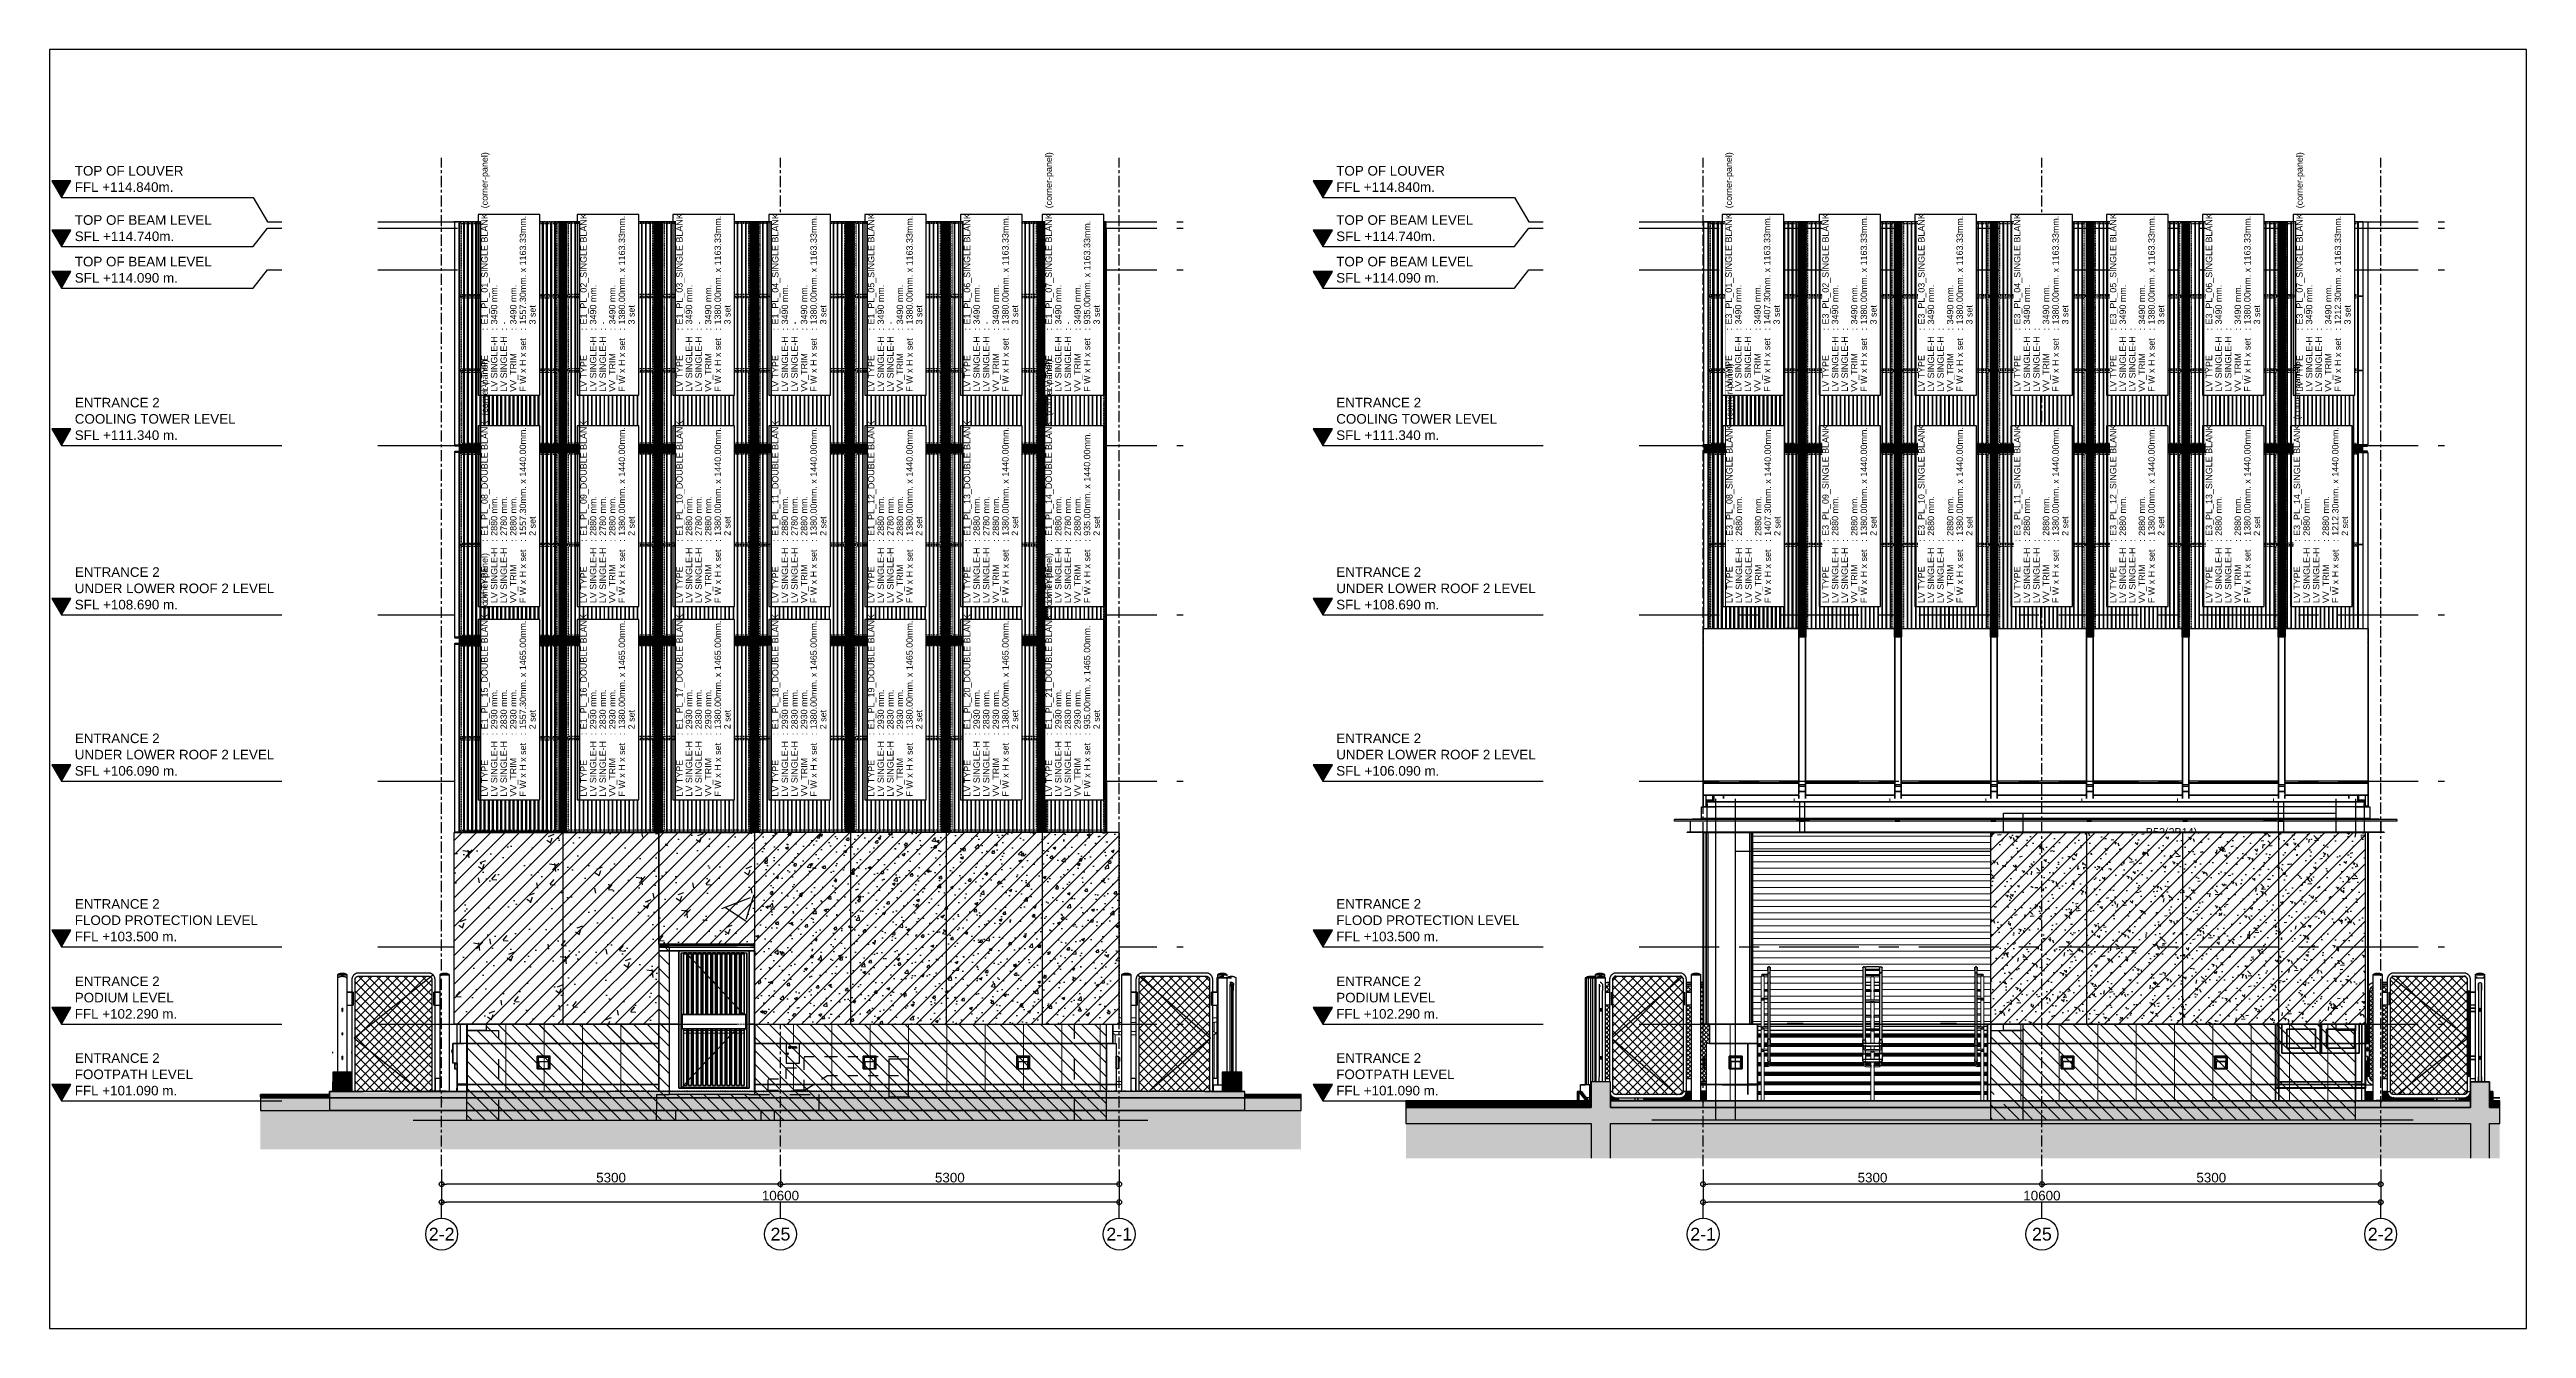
# Model space of a CAD drawing. Header units: millimetres. Extents: x -4391136 to -1798569, y -886572 to -291056.
# Drawn here: x -2433242 to -2394492, y -398298 to -378298 of the extents above; entities that cross this region are included whole.
import ezdxf
from ezdxf.enums import TextEntityAlignment as Align

# ---------------------------------------------------------------- set-up
doc = ezdxf.new("R2010")
doc.units = ezdxf.units.MM
for name, pattern in [('ACM_Grid2', [9, 6, -1, 1, -1]), ('CENTER', [50.8, 31.75, -6.35, 6.35, -6.35]), ('DPA_Hidden 100', [6, 4, -2]), ('DPA_Hidden 50', [3, 2, -1]), ('HIDDEN', [0.375, 0.25, -0.125]), ('HIDDEN2', [4.7625, 3.175, -1.5875]), ('TA_GL_000.70000', [1.925, 0.7, -0.175, 0.175, -0.175, 0.7]), ('TA_GL_005.00000', [13.75, 5, -1.25, 1.25, -1.25, 5]), ('TA_HL_001.00000', [6.5, 3.55, -2.95]), ('Xref-E1-E4$0$E1_Ent2-CRD$0$Dash', [635, 317.5, -317.5]), ('Xref-E1-E4$0$E1_Ent2-CRD$0$Dash 1_16_', [317.5, 158.75, -158.75]), ('Xref-E1-E4$0$HIDDEN2', [4.7625, 3.175, -1.5875]), ('Xref-LOUVER-E1-E4$0$HIDDEN2', [4.7625, 3.175, -1.5875])]:
    doc.linetypes.add(name, pattern=pattern)
doc.layers.get('Defpoints').update_dxf_attribs({"color": 250})
for name, color, linetype in [('000 - 0_SYM_DWG_GRID-BUBBLE_MAIN_COLOR_1', 1, 'Continuous'), ('000 - 0_SYM_DWG_GRIDLINE_MAIN_COLOR_251', 251, 'Continuous'), ('000 - 0_SYM_DWG_LEVEL_MAIN_COLOR_2', 2, 'Continuous'), ('000 - 0_SYM_DWG_LEVEL_TEXT', 3, 'Continuous'), ('000 - CONCRETE_COL_CUT_COLOR_1', 1, 'Continuous'), ('000 - CONCRETE_COL_CUT_COLOR_3', 3, 'Continuous'), ('000 - CONCRETE_COL_CUT_COLOR_5', 5, 'Continuous'), ('000 - CONCRETE_COL_HATCH_', 251, 'Continuous'), ('000 - CONCRETE_COL_WIPEOUT_', 250, 'Continuous'), ('000 - CONCRETE_EX_BUILDING_MAIN_COLOR_1', 1, 'Continuous'), ('000 - CONCRETE_EX_BUILDING_SUB_COLOR_251', 251, 'Continuous'), ('000 - CONCRETE_PRECAST_MAIN_COLOR_1', 1, 'Continuous'), ('000 - CONCRETE_PRECAST_WIPEOUT_', 250, 'Continuous'), ('000 - D I M', 1, 'Continuous'), ('000 - GRID', 251, 'CENTER'), ('010 - ASPG_EXTR_MAIN_COLOR_2', 2, 'Continuous'), ('010 - ASPG_EXTR_WIPEOUT_', 250, 'Continuous'), ('010 - ASPG_FRAMING_MAIN_COLOR_1', 1, 'Continuous'), ('010 - ASPG_FRAMING_MAIN_COLOR_2', 2, 'Continuous'), ('010 - ASPG_FRAMING_SUB_COLOR_2', 2, 'Continuous'), ('010 - ASPG_FRAMING_WIPEOUT_', 250, 'Continuous'), ('_[-125x65x6x8', 3, 'Continuous'), ('_PLATE-SC', 2, 'Continuous'), ('_PP-Dim', 1, 'Continuous'), ('_SC -100x100x6x8', 1, 'Continuous'), ('_SC-D1', 2, 'Continuous'), ('G-ANNO-HATCH-G251', 7, 'Continuous'), ('Xref-E1-E4$0$_Beam', 252, 'Continuous'), ('Xref-E1-E4$0$_Col', 252, 'Continuous'), ('Xref-E1-E4$0$_Hatch', 252, 'Continuous'), ('Xref-E1-E4$0$_New-Beam-Col', 252, 'Xref-E1-E4$0$HIDDEN2'), ('Xref-E1-E4$0$A-DOOR-E', 250, 'Continuous'), ('Xref-E1-E4$0$E1_Ent2-CRD$0$_Beam', 252, 'Continuous'), ('Xref-E1-E4$0$E1_Ent2-CRD$0$_Col', 252, 'Continuous'), ('Xref-E1-E4$0$E1_Ent2-CRD$0$_Hatch', 252, 'Continuous'), ('Xref-E1-E4$0$E1_Ent2-CRD$0$A-200-M_WALL_EXT', 252, 'Continuous'), ('Xref-E1-E4$0$E1_Ent2-CRD$0$A-200-MH_WALL', 252, 'Xref-E1-E4$0$E1_Ent2-CRD$0$Dash'), ('Xref-E1-E4$0$E1_Ent2-CRD$0$A-230-M_FLOOR', 252, 'Continuous'), ('Xref-E1-E4$0$E1_Ent2-CRD$0$A-230-MH_FLOOR', 252, 'Xref-E1-E4$0$E1_Ent2-CRD$0$Dash'), ('Xref-E1-E4$0$E1_Ent2-CRD$0$A-242-MH_STAIR', 252, 'Xref-E1-E4$0$E1_Ent2-CRD$0$Dash 1_16_'), ('Xref-E1-E4$0$E1_Ent2-CRD$0$S-280-M_STRUCT_FRAME', 252, 'Continuous'), ('Xref-E1-E4$0$S-280-M_STRUCT_FRAME', 3, 'Continuous'), ('Xref-LOUVER-E1-E4$0$_PRECAST', 32, 'Xref-LOUVER-E1-E4$0$HIDDEN2')]:
    doc.layers.add(name, color=color, linetype=linetype)
for name, color, linetype, true_color, plot in [('000 - ESTIMATE_ASPG_MAIN_COLOR_6', 6, 'Continuous', 0xff00ff, False), ('000 - ESTIMATE_ASPG_TEXT_COLOR_1', 1, 'Continuous', 0xff0000, False), ('000_AREA_ASPG_AREA_HATCH_', 7, 'Continuous', 0xff8700, False), ('000_AREA_ASPG_AREA_MAIN_COLOR_1', 7, 'Continuous', 0xff8700, False)]:
    doc.layers.add(name, color=color, linetype=linetype, true_color=true_color, plot=plot)
doc.layers.add('000 - ESTIMATE_ASPG_WIPEOUT_', color=250, linetype='Continuous', plot=False)
doc.layers.add('ACM_Line_Grid Line _Existing__Lw2_', color=252, linetype='ACM_Grid2', lineweight=9)
doc.styles.add('_Arial', font='arial.ttf')
doc.styles.add('Arial', font='arial.ttf', dxfattribs={"height": 1500})
doc.styles.add('Arial_1', font='arial.ttf', dxfattribs={"height": 2000})
doc.styles.add('FAMELINE_FOR_CKST', font='arial.ttf')
doc.styles.add('TA', font='', dxfattribs={"height": 4.5})
doc.styles.add('Xref-E1-E4$0$E4_Ent2-CRD$0$Arial', font='arial.ttf', dxfattribs={"height": 300})
doc.styles.get('TA').set_extended_font_data('Cordia New')
doc.dimstyles.new('FAMELINE-CKST_C-C', dxfattribs={"dimtxt": 0.3, "dimasz": 0.15, "dimexe": 0.1, "dimexo": 0.1, "dimgap": 0.05, "dimtad": 1, "dimzin": 0, "dimdsep": 46, "dimtxsty": 'FAMELINE_FOR_CKST', "dimblk": 'ORIGIN', "dimblk1": 'ORIGIN', "dimblk2": 'ORIGIN', "dimsah": 1, "dimcen": 0.1, "dimdle": 0.1, "dimclrd": 256, "dimclre": 256, "dimclrt": 3, "dimadec": 0, "dimazin": 0, "dimtfac": 1, "dimtix": 1, "dimtmove": 2, "dimatfit": 3, "dimfxl": 1, "dimtolj": 1, "dimtzin": 0, "dimlwd": -1, "dimlwe": -1, "dimarcsym": 0})
pattern_1 = [(135, (-40528.78, -101250), (-106.06602, -106.06602), [])]
pattern_2 = [(135, (40260.43, -101250), (-106.06602, -106.06602), [])]
pattern_3 = [(90, (10280, 100940), (-600, 4e-14), [])]
pattern_4 = [(90, (-125, 100940), (-600, 4e-14), [])]
pattern_5 = [(45, (-112791248.93, -18282163.88), (-112.25320151, 112.25320151), [])]
pattern_6 = [(50, (0, 0), (4554.6, -398.5), [476.3, -5238.8]), (355, (0, 0), (-881, 4776.4), [381, -4191]), (100.45, (379.6, -33), (3673.5, 4378), [404.8, -4452.3]), (46.18, (5e-14, 1270), (6777, -1051), [714.4, -7858]), (96.64, (565, 1182.4), (5935, 6185.7), [607, -6678.4]), (351.18, (5e-14, 1270), (5935, 6186), [571.5, -6286.5]), (21, (635, 952.5), (3790.4, -2556.6), [476.3, -5238.8]), (326, (635, 952.5), (1545, 4604.7), [381, -4191]), (71.45, (951, 739.4), (5335.4, 2048), [404.8, -4452.2]), (37.5, (0, 0), (77.2, 2113.88), [0, -4140.2, 0, -4254.5, 0, -4206.88]), (7.5, (0, 0), (1670.5, 2504.5), [0, -2425.7, 0, -4044.95, 0, -1603.38]), (327.5, (-1416, 5e-14), (3389.76, -143.2), [0, -1587.5, 0, -4953, 0, -6572.25]), (317.5, (-2051, 8e-14), (3703.2, 635.7), [0, -2063.75, 0, -3289.3, 0, -4667.25])]

# ---------------------------------------------------------------- blocks, each defined once
blk = doc.blocks.new('_PL-01')
at = {"layer": 'G-ANNO-HATCH-G251'}
h = blk.add_hatch(dxfattribs=at)
h.set_pattern_fill('AR-CONC', color=250, scale=0.05)
h.set_pattern_definition([(50, (-178564.836, -85577.109), (9.10923345, -0.79695428), [0.9525, -10.4775]), (355, (-178564.836, -85577.109), (-1.76217107, 9.55284226), [0.762, -8.3820292]), (100.4514447, (-178564.077, -85577.176), (7.34706235, 8.7558876), [0.80950044, -8.90451223]), (46.1842, (-178564.836, -85574.569), (13.55395204, -2.1021164), [1.42875, -15.71625]), (96.6355576, (-178563.706, -85574.744), (11.8702067, 12.3713062), [1.2142512, -13.3567804]), (351.184151, (-178564.836, -85574.57), (11.8702067, 12.3713062), [1.1429984, -12.5729866]), (21, (-178563.566, -85575.204), (7.58071956, -5.1132599), [0.9525, -10.4775]), (326, (-178563.566, -85575.204), (3.0901014, 9.2093983), [0.762, -8.382]), (71.451445, (-178562.934, -85575.63), (10.67082096, 4.09613844), [0.80950044, -8.9044969]), (37.5, (-178564.8358, -85577.1093), (0.15443016, 4.227751944), [0, -8.2804, 0, -8.509, 0, -8.41375]), (7.5, (-178564.836, -85577.1093), (3.34098313, 5.00902874), [0, -4.8514, 0, -8.0899, 0, -3.20675]), (327.5, (-178567.668, -85577.1093), (6.77952976, -0.2864372), [0, -3.175, 0, -9.906, 0, -13.1445]), (317.5, (-178568.938, -85577.1093), (7.40645907, 1.27132455), [0, -4.1275, 0, -6.5786, 0, -9.3345])])
h.paths.add_polyline_path([(70, 0), (-70, 0), (-70, -10), (70, -10)])
h = blk.add_hatch(dxfattribs=at)
h.set_pattern_fill('ANSI32', color=250, scale=0.5, angle=90)
h.set_pattern_definition([(135, (-178371.5467, -85577.1093), (-3.36759605, -3.36759605), []), (135, (-178371.5467, -85574.8643), (-3.36759605, -3.36759605), [])])
h.paths.add_polyline_path([(70, -10), (-70, -10), (-70, -20), (70, -20)])
for points in [[(-70, 0), (70, 0), (70, -10), (-70, -10)], [(-70, -10), (70, -10), (70, -20), (-70, -20)]]:
    blk.add_lwpolyline(points, close=True)
at = {"layer": 'ACM_Line_Grid Line _Existing__Lw2_', "lineweight": 20}
blk.add_line((0, 0), (0, -20), dxfattribs=at)
blk = doc.blocks.new('*U1450')
for p, q in [((-3, 4510), (-63, 4510)), ((-58, 4505), (-50, 4505)), ((-50, 2505), (-50, 4505)), ((-50, 4505), (50, 4505)), ((-3, 4505), (-3, 4510)), ((50, 4505), (50, 2505)), ((-3, 2500), (-63, 2500)), ((-58, 2505), (-50, 2505)), ((-50, 2505), (50, 2505)), ((-3, 2505), (-3, 2500))]:
    blk.add_line(p, q)
at = {"color": 252}
for p, q in [((-25, 4482), (-25, 4469)), ((-25, 4482), (-24, 4481)), ((-25, 4469), (-24, 4470)), ((-22, 4482), (-24, 4481)), ((-24, 4481), (-24, 4470)), ((-24, 4470), (-22, 4469)), ((-22, 4482), (-21, 4481)), ((-22, 4482), (-22, 4469)), ((-22, 4469), (-21, 4470)), ((-20, 4482), (-21, 4481)), ((-21, 4481), (-21, 4470)), ((-21, 4470), (-20, 4469)), ((-20, 4482), (-19, 4481)), ((-20, 4482), (-20, 4469)), ((-20, 4469), (-19, 4470)), ((-18, 4486), (-19, 4485)), ((-19, 4485), (-19, 4466)), ((-18, 4465), (-19, 4466)), ((-18, 4486), (-11, 4486)), ((-18, 4479), (-11, 4479)), ((-18, 4472), (-11, 4472)), ((-18, 4465), (-11, 4465)), ((-11, 4486), (-10, 4485)), ((-11, 4465), (-10, 4466)), ((-10, 4489), (-10, 4462)), ((-10, 4489), (-8, 4489)), ((-10, 4462), (-8, 4462)), ((-8, 4489), (-8, 4462)), ((4, 4462), (4, 4489)), ((6, 4489), (4, 4489)), ((6, 4462), (4, 4462)), ((6, 4462), (6, 4489)), ((7, 4486), (6, 4485)), ((7, 4465), (6, 4466)), ((14, 4486), (7, 4486)), ((14, 4479), (7, 4479)), ((14, 4472), (7, 4472)), ((14, 4465), (7, 4465)), ((14, 4486), (15, 4485)), ((14, 4465), (15, 4466)), ((15, 4466), (15, 4485)), ((23, 4486), (16, 4486)), ((23, 4479), (16, 4479)), ((23, 4472), (16, 4472)), ((23, 4465), (16, 4465)), ((23, 4486), (24, 4485)), ((23, 4465), (24, 4466)), ((24, 4466), (24, 4485)), ((25, 4482), (24, 4481)), ((25, 4469), (24, 4470)), ((26, 4481), (25, 4482)), ((25, 4469), (25, 4482)), ((25, 4469), (26, 4470)), ((27, 4482), (26, 4481)), ((26, 4470), (26, 4481)), ((27, 4469), (26, 4470)), ((29, 4481), (27, 4482)), ((27, 4469), (27, 4482)), ((27, 4469), (29, 4470)), ((30, 4482), (29, 4481)), ((29, 4481), (29, 4470)), ((30, 4469), (29, 4470)), ((30, 4469), (30, 4482)), ((-25, 2529), (-25, 2542)), ((-25, 2542), (-24, 2541)), ((-25, 2529), (-24, 2530)), ((-24, 2541), (-22, 2542)), ((-24, 2530), (-24, 2541)), ((-22, 2529), (-24, 2530)), ((-22, 2542), (-21, 2541)), ((-22, 2529), (-22, 2542)), ((-22, 2529), (-21, 2530)), ((-21, 2541), (-20, 2542)), ((-21, 2530), (-21, 2541)), ((-20, 2529), (-21, 2530)), ((-20, 2542), (-19, 2541)), ((-20, 2529), (-20, 2542)), ((-20, 2529), (-19, 2530)), ((-18, 2546), (-19, 2545)), ((-19, 2526), (-19, 2545)), ((-18, 2525), (-19, 2526)), ((-18, 2546), (-11, 2546)), ((-18, 2539), (-11, 2539)), ((-18, 2532), (-11, 2532)), ((-18, 2525), (-11, 2525)), ((-11, 2546), (-10, 2545)), ((-11, 2525), (-10, 2526)), ((-10, 2522), (-10, 2549)), ((-10, 2549), (-8, 2549)), ((-10, 2522), (-8, 2522)), ((-8, 2522), (-8, 2549)), ((4, 2549), (4, 2522)), ((6, 2549), (4, 2549)), ((6, 2522), (4, 2522)), ((6, 2549), (6, 2522)), ((7, 2546), (6, 2545)), ((7, 2525), (6, 2526)), ((14, 2546), (7, 2546)), ((14, 2539), (7, 2539)), ((14, 2532), (7, 2532)), ((14, 2525), (7, 2525)), ((14, 2546), (15, 2545)), ((14, 2525), (15, 2526)), ((15, 2545), (15, 2526)), ((23, 2546), (16, 2546)), ((23, 2539), (16, 2539)), ((23, 2532), (16, 2532)), ((23, 2525), (16, 2525)), ((23, 2546), (24, 2545)), ((23, 2525), (24, 2526)), ((24, 2545), (24, 2526)), ((25, 2542), (24, 2541)), ((25, 2529), (24, 2530)), ((25, 2542), (26, 2541)), ((25, 2542), (25, 2529)), ((26, 2530), (25, 2529)), ((27, 2542), (26, 2541)), ((26, 2541), (26, 2530)), ((27, 2529), (26, 2530)), ((27, 2542), (29, 2541)), ((27, 2542), (27, 2529)), ((29, 2530), (27, 2529)), ((30, 2542), (29, 2541)), ((29, 2530), (29, 2541)), ((30, 2529), (29, 2530)), ((30, 2542), (30, 2529))]:
    blk.add_line(p, q, dxfattribs=at)
at = {"color": 1, "linetype": 'HIDDEN'}
for p, q in [((-8, 4500), (-8, 4456)), ((-3, 4505), (-3, 2505)), ((3, 2505), (3, 4505)), ((-8, 2510), (-8, 2555))]:
    blk.add_line(p, q, dxfattribs=at)
at = {"color": 252}
for points in [[(-18, 4486, 0.325), (-18, 4479, 0.325), (-18, 4472, 0.325), (-18, 4465, 0.325)], [(-11, 4486, -0.325), (-11, 4479, -0.325), (-11, 4472, -0.325), (-11, 4465, -0.325)], [(7, 4465, -0.325), (7, 4472, -0.325), (7, 4479, -0.325), (7, 4486, -0.325)], [(14, 4465, 0.325), (14, 4472, 0.325), (14, 4479, 0.325), (14, 4486, 0.325)], [(23, 4465, 0.325), (23, 4472, 0.325), (23, 4479, 0.325), (23, 4486, 0.325)], [(-18, 2525, -0.325), (-18, 2532, -0.325), (-18, 2539, -0.325), (-18, 2546, -0.325)], [(-11, 2525, 0.325), (-11, 2532, 0.325), (-11, 2539, 0.325), (-11, 2546, 0.325)], [(7, 2546, 0.325), (7, 2539, 0.325), (7, 2532, 0.325), (7, 2525, 0.325)], [(14, 2546, -0.325), (14, 2539, -0.325), (14, 2532, -0.325), (14, 2525, -0.325)], [(23, 2546, -0.325), (23, 2539, -0.325), (23, 2532, -0.325), (23, 2525, -0.325)]]:
    blk.add_lwpolyline(points, format="xyb", dxfattribs=at)
for points in [[(16, 4486, 0.325), (16, 4479, 0.325), (16, 4472, 0.325), (16, 4465), (15, 4466), (15, 4485)], [(16, 2525, -0.325), (16, 2532, -0.325), (16, 2539, -0.325), (16, 2546), (15, 2545), (15, 2526)]]:
    blk.add_lwpolyline(points, format="xyb", close=True, dxfattribs=at)
for centre, start, end in [((-57, 4511), 188.4792, 263.1502), ((-57, 2500), 96.8498, 171.5208)]:
    blk.add_arc(centre, 5.91, start, end)
for centre, radius, start, end in [((-18, 4475), 9.29, 134.3223, 225.6777), ((72, 4471), 47.7, 178.4903, 181.5097), ((23, 4475), 9.29, 314.3223, 45.6777), ((-18, 2535), 9.29, 134.3223, 225.6777), ((72, 2540), 47.7, 178.4903, 181.5097), ((23, 2535), 9.29, 314.3223, 45.6777)]:
    blk.add_arc(centre, radius, start, end, dxfattribs=at)
at = {"color": 1, "linetype": 'HIDDEN'}
for centre, radius, start, end in [((-13, 4500), 5, 0, 90), ((-2, 4456), 5.91, 186.8498, 261.5208), ((-13, 2510), 5, 270, 0), ((-2, 2555), 5.91, 98.4792, 173.1502)]:
    blk.add_arc(centre, radius, start, end, dxfattribs=at)
at = {"layer": 'Defpoints'}
blk.add_line((0, 4510), (0, 2500), dxfattribs=at)
blk = doc.blocks.new('*U1447')
at = {"color": 253, "linetype": 'HIDDEN2', "ltscale": 0.5}
blk.add_line((-6944, -26), (-16249, -26), dxfattribs=at)
blk.add_lwpolyline([(-6944, 32), (-16249, 32), (-16249, -32), (-6944, -32)], close=True)
blk = doc.blocks.new('*U1448')
for p, q in [((-3, 4510), (-63, 4510)), ((-58, 4505), (-50, 4505)), ((-50, 2505), (-50, 4505)), ((-50, 4505), (50, 4505)), ((-3, 4505), (-3, 4510)), ((50, 4505), (50, 2505)), ((-3, 2500), (-63, 2500)), ((-58, 2505), (-50, 2505)), ((-50, 2505), (50, 2505)), ((-3, 2505), (-3, 2500))]:
    blk.add_line(p, q)
at = {"color": 252}
for p, q in [((-25, 4482), (-25, 4469)), ((-25, 4482), (-24, 4481)), ((-25, 4469), (-24, 4470)), ((-22, 4482), (-24, 4481)), ((-24, 4481), (-24, 4470)), ((-24, 4470), (-22, 4469)), ((-22, 4482), (-21, 4481)), ((-22, 4482), (-22, 4469)), ((-22, 4469), (-21, 4470)), ((-20, 4482), (-21, 4481)), ((-21, 4481), (-21, 4470)), ((-21, 4470), (-20, 4469)), ((-20, 4482), (-19, 4481)), ((-20, 4482), (-20, 4469)), ((-20, 4469), (-19, 4470)), ((-18, 4486), (-19, 4485)), ((-19, 4485), (-19, 4466)), ((-18, 4465), (-19, 4466)), ((-18, 4486), (-11, 4486)), ((-18, 4479), (-11, 4479)), ((-18, 4472), (-11, 4472)), ((-18, 4465), (-11, 4465)), ((-11, 4486), (-10, 4485)), ((-11, 4465), (-10, 4466)), ((-10, 4489), (-10, 4462)), ((-10, 4489), (-8, 4489)), ((-10, 4462), (-8, 4462)), ((-8, 4489), (-8, 4462)), ((4, 4462), (4, 4489)), ((6, 4489), (4, 4489)), ((6, 4462), (4, 4462)), ((6, 4462), (6, 4489)), ((7, 4486), (6, 4485)), ((7, 4465), (6, 4466)), ((14, 4486), (7, 4486)), ((14, 4479), (7, 4479)), ((14, 4472), (7, 4472)), ((14, 4465), (7, 4465)), ((14, 4486), (15, 4485)), ((14, 4465), (15, 4466)), ((15, 4466), (15, 4485)), ((23, 4486), (16, 4486)), ((23, 4479), (16, 4479)), ((23, 4472), (16, 4472)), ((23, 4465), (16, 4465)), ((23, 4486), (24, 4485)), ((23, 4465), (24, 4466)), ((24, 4466), (24, 4485)), ((25, 4482), (24, 4481)), ((25, 4469), (24, 4470)), ((26, 4481), (25, 4482)), ((25, 4469), (25, 4482)), ((25, 4469), (26, 4470)), ((27, 4482), (26, 4481)), ((26, 4470), (26, 4481)), ((27, 4469), (26, 4470)), ((29, 4481), (27, 4482)), ((27, 4469), (27, 4482)), ((27, 4469), (29, 4470)), ((30, 4482), (29, 4481)), ((29, 4481), (29, 4470)), ((30, 4469), (29, 4470)), ((30, 4469), (30, 4482)), ((-25, 2529), (-25, 2542)), ((-25, 2542), (-24, 2541)), ((-25, 2529), (-24, 2530)), ((-24, 2541), (-22, 2542)), ((-24, 2530), (-24, 2541)), ((-22, 2529), (-24, 2530)), ((-22, 2542), (-21, 2541)), ((-22, 2529), (-22, 2542)), ((-22, 2529), (-21, 2530)), ((-21, 2541), (-20, 2542)), ((-21, 2530), (-21, 2541)), ((-20, 2529), (-21, 2530)), ((-20, 2542), (-19, 2541)), ((-20, 2529), (-20, 2542)), ((-20, 2529), (-19, 2530)), ((-18, 2546), (-19, 2545)), ((-19, 2526), (-19, 2545)), ((-18, 2525), (-19, 2526)), ((-18, 2546), (-11, 2546)), ((-18, 2539), (-11, 2539)), ((-18, 2532), (-11, 2532)), ((-18, 2525), (-11, 2525)), ((-11, 2546), (-10, 2545)), ((-11, 2525), (-10, 2526)), ((-10, 2522), (-10, 2549)), ((-10, 2549), (-8, 2549)), ((-10, 2522), (-8, 2522)), ((-8, 2522), (-8, 2549)), ((4, 2549), (4, 2522)), ((6, 2549), (4, 2549)), ((6, 2522), (4, 2522)), ((6, 2549), (6, 2522)), ((7, 2546), (6, 2545)), ((7, 2525), (6, 2526)), ((14, 2546), (7, 2546)), ((14, 2539), (7, 2539)), ((14, 2532), (7, 2532)), ((14, 2525), (7, 2525)), ((14, 2546), (15, 2545)), ((14, 2525), (15, 2526)), ((15, 2545), (15, 2526)), ((23, 2546), (16, 2546)), ((23, 2539), (16, 2539)), ((23, 2532), (16, 2532)), ((23, 2525), (16, 2525)), ((23, 2546), (24, 2545)), ((23, 2525), (24, 2526)), ((24, 2545), (24, 2526)), ((25, 2542), (24, 2541)), ((25, 2529), (24, 2530)), ((25, 2542), (26, 2541)), ((25, 2542), (25, 2529)), ((26, 2530), (25, 2529)), ((27, 2542), (26, 2541)), ((26, 2541), (26, 2530)), ((27, 2529), (26, 2530)), ((27, 2542), (29, 2541)), ((27, 2542), (27, 2529)), ((29, 2530), (27, 2529)), ((30, 2542), (29, 2541)), ((29, 2530), (29, 2541)), ((30, 2529), (29, 2530)), ((30, 2542), (30, 2529))]:
    blk.add_line(p, q, dxfattribs=at)
at = {"color": 1, "linetype": 'HIDDEN'}
for p, q in [((-8, 4500), (-8, 4456)), ((-3, 4505), (-3, 2505)), ((3, 2505), (3, 4505)), ((-8, 2510), (-8, 2555))]:
    blk.add_line(p, q, dxfattribs=at)
at = {"color": 252}
for points in [[(-18, 4486, 0.325), (-18, 4479, 0.325), (-18, 4472, 0.325), (-18, 4465, 0.325)], [(-11, 4486, -0.325), (-11, 4479, -0.325), (-11, 4472, -0.325), (-11, 4465, -0.325)], [(7, 4465, -0.325), (7, 4472, -0.325), (7, 4479, -0.325), (7, 4486, -0.325)], [(14, 4465, 0.325), (14, 4472, 0.325), (14, 4479, 0.325), (14, 4486, 0.325)], [(23, 4465, 0.325), (23, 4472, 0.325), (23, 4479, 0.325), (23, 4486, 0.325)], [(-18, 2525, -0.325), (-18, 2532, -0.325), (-18, 2539, -0.325), (-18, 2546, -0.325)], [(-11, 2525, 0.325), (-11, 2532, 0.325), (-11, 2539, 0.325), (-11, 2546, 0.325)], [(7, 2546, 0.325), (7, 2539, 0.325), (7, 2532, 0.325), (7, 2525, 0.325)], [(14, 2546, -0.325), (14, 2539, -0.325), (14, 2532, -0.325), (14, 2525, -0.325)], [(23, 2546, -0.325), (23, 2539, -0.325), (23, 2532, -0.325), (23, 2525, -0.325)]]:
    blk.add_lwpolyline(points, format="xyb", dxfattribs=at)
for points in [[(16, 4486, 0.325), (16, 4479, 0.325), (16, 4472, 0.325), (16, 4465), (15, 4466), (15, 4485)], [(16, 2525, -0.325), (16, 2532, -0.325), (16, 2539, -0.325), (16, 2546), (15, 2545), (15, 2526)]]:
    blk.add_lwpolyline(points, format="xyb", close=True, dxfattribs=at)
for centre, start, end in [((-57, 4511), 188.4792, 263.1502), ((-57, 2500), 96.8498, 171.5208)]:
    blk.add_arc(centre, 5.91, start, end)
for centre, radius, start, end in [((-18, 4475), 9.29, 134.3223, 225.6777), ((72, 4471), 47.7, 178.4903, 181.5097), ((23, 4475), 9.29, 314.3223, 45.6777), ((-18, 2535), 9.29, 134.3223, 225.6777), ((72, 2540), 47.7, 178.4903, 181.5097), ((23, 2535), 9.29, 314.3223, 45.6777)]:
    blk.add_arc(centre, radius, start, end, dxfattribs=at)
at = {"color": 1, "linetype": 'HIDDEN'}
for centre, radius, start, end in [((-13, 4500), 5, 0, 90), ((-2, 4456), 5.91, 186.8498, 261.5208), ((-13, 2510), 5, 270, 0), ((-2, 2555), 5.91, 98.4792, 173.1502)]:
    blk.add_arc(centre, radius, start, end, dxfattribs=at)
at = {"layer": 'Defpoints'}
blk.add_line((0, 4510), (0, 2500), dxfattribs=at)
blk = doc.blocks.new('*U1446')
for p, q in [((-3, 4510), (-63, 4510)), ((-58, 4505), (-50, 4505)), ((-50, 2505), (-50, 4505)), ((-50, 4505), (50, 4505)), ((-3, 4505), (-3, 4510)), ((50, 4505), (50, 2505)), ((-3, 2500), (-63, 2500)), ((-58, 2505), (-50, 2505)), ((-50, 2505), (50, 2505)), ((-3, 2505), (-3, 2500))]:
    blk.add_line(p, q)
at = {"color": 252}
for p, q in [((-25, 4482), (-25, 4469)), ((-25, 4482), (-24, 4481)), ((-25, 4469), (-24, 4470)), ((-22, 4482), (-24, 4481)), ((-24, 4481), (-24, 4470)), ((-24, 4470), (-22, 4469)), ((-22, 4482), (-21, 4481)), ((-22, 4482), (-22, 4469)), ((-22, 4469), (-21, 4470)), ((-20, 4482), (-21, 4481)), ((-21, 4481), (-21, 4470)), ((-21, 4470), (-20, 4469)), ((-20, 4482), (-19, 4481)), ((-20, 4482), (-20, 4469)), ((-20, 4469), (-19, 4470)), ((-18, 4486), (-19, 4485)), ((-19, 4485), (-19, 4466)), ((-18, 4465), (-19, 4466)), ((-18, 4486), (-11, 4486)), ((-18, 4479), (-11, 4479)), ((-18, 4472), (-11, 4472)), ((-18, 4465), (-11, 4465)), ((-11, 4486), (-10, 4485)), ((-11, 4465), (-10, 4466)), ((-10, 4489), (-10, 4462)), ((-10, 4489), (-8, 4489)), ((-10, 4462), (-8, 4462)), ((-8, 4489), (-8, 4462)), ((4, 4462), (4, 4489)), ((6, 4489), (4, 4489)), ((6, 4462), (4, 4462)), ((6, 4462), (6, 4489)), ((7, 4486), (6, 4485)), ((7, 4465), (6, 4466)), ((14, 4486), (7, 4486)), ((14, 4479), (7, 4479)), ((14, 4472), (7, 4472)), ((14, 4465), (7, 4465)), ((14, 4486), (15, 4485)), ((14, 4465), (15, 4466)), ((15, 4466), (15, 4485)), ((23, 4486), (16, 4486)), ((23, 4479), (16, 4479)), ((23, 4472), (16, 4472)), ((23, 4465), (16, 4465)), ((23, 4486), (24, 4485)), ((23, 4465), (24, 4466)), ((24, 4466), (24, 4485)), ((25, 4482), (24, 4481)), ((25, 4469), (24, 4470)), ((26, 4481), (25, 4482)), ((25, 4469), (25, 4482)), ((25, 4469), (26, 4470)), ((27, 4482), (26, 4481)), ((26, 4470), (26, 4481)), ((27, 4469), (26, 4470)), ((29, 4481), (27, 4482)), ((27, 4469), (27, 4482)), ((27, 4469), (29, 4470)), ((30, 4482), (29, 4481)), ((29, 4481), (29, 4470)), ((30, 4469), (29, 4470)), ((30, 4469), (30, 4482)), ((-25, 2529), (-25, 2542)), ((-25, 2542), (-24, 2541)), ((-25, 2529), (-24, 2530)), ((-24, 2541), (-22, 2542)), ((-24, 2530), (-24, 2541)), ((-22, 2529), (-24, 2530)), ((-22, 2542), (-21, 2541)), ((-22, 2529), (-22, 2542)), ((-22, 2529), (-21, 2530)), ((-21, 2541), (-20, 2542)), ((-21, 2530), (-21, 2541)), ((-20, 2529), (-21, 2530)), ((-20, 2542), (-19, 2541)), ((-20, 2529), (-20, 2542)), ((-20, 2529), (-19, 2530)), ((-18, 2546), (-19, 2545)), ((-19, 2526), (-19, 2545)), ((-18, 2525), (-19, 2526)), ((-18, 2546), (-11, 2546)), ((-18, 2539), (-11, 2539)), ((-18, 2532), (-11, 2532)), ((-18, 2525), (-11, 2525)), ((-11, 2546), (-10, 2545)), ((-11, 2525), (-10, 2526)), ((-10, 2522), (-10, 2549)), ((-10, 2549), (-8, 2549)), ((-10, 2522), (-8, 2522)), ((-8, 2522), (-8, 2549)), ((4, 2549), (4, 2522)), ((6, 2549), (4, 2549)), ((6, 2522), (4, 2522)), ((6, 2549), (6, 2522)), ((7, 2546), (6, 2545)), ((7, 2525), (6, 2526)), ((14, 2546), (7, 2546)), ((14, 2539), (7, 2539)), ((14, 2532), (7, 2532)), ((14, 2525), (7, 2525)), ((14, 2546), (15, 2545)), ((14, 2525), (15, 2526)), ((15, 2545), (15, 2526)), ((23, 2546), (16, 2546)), ((23, 2539), (16, 2539)), ((23, 2532), (16, 2532)), ((23, 2525), (16, 2525)), ((23, 2546), (24, 2545)), ((23, 2525), (24, 2526)), ((24, 2545), (24, 2526)), ((25, 2542), (24, 2541)), ((25, 2529), (24, 2530)), ((25, 2542), (26, 2541)), ((25, 2542), (25, 2529)), ((26, 2530), (25, 2529)), ((27, 2542), (26, 2541)), ((26, 2541), (26, 2530)), ((27, 2529), (26, 2530)), ((27, 2542), (29, 2541)), ((27, 2542), (27, 2529)), ((29, 2530), (27, 2529)), ((30, 2542), (29, 2541)), ((29, 2530), (29, 2541)), ((30, 2529), (29, 2530)), ((30, 2542), (30, 2529))]:
    blk.add_line(p, q, dxfattribs=at)
at = {"color": 1, "linetype": 'HIDDEN'}
for p, q in [((-8, 4500), (-8, 4456)), ((-3, 4505), (-3, 2505)), ((3, 2505), (3, 4505)), ((-8, 2510), (-8, 2555))]:
    blk.add_line(p, q, dxfattribs=at)
at = {"color": 252}
for points in [[(-18, 4486, 0.325), (-18, 4479, 0.325), (-18, 4472, 0.325), (-18, 4465, 0.325)], [(-11, 4486, -0.325), (-11, 4479, -0.325), (-11, 4472, -0.325), (-11, 4465, -0.325)], [(7, 4465, -0.325), (7, 4472, -0.325), (7, 4479, -0.325), (7, 4486, -0.325)], [(14, 4465, 0.325), (14, 4472, 0.325), (14, 4479, 0.325), (14, 4486, 0.325)], [(23, 4465, 0.325), (23, 4472, 0.325), (23, 4479, 0.325), (23, 4486, 0.325)], [(-18, 2525, -0.325), (-18, 2532, -0.325), (-18, 2539, -0.325), (-18, 2546, -0.325)], [(-11, 2525, 0.325), (-11, 2532, 0.325), (-11, 2539, 0.325), (-11, 2546, 0.325)], [(7, 2546, 0.325), (7, 2539, 0.325), (7, 2532, 0.325), (7, 2525, 0.325)], [(14, 2546, -0.325), (14, 2539, -0.325), (14, 2532, -0.325), (14, 2525, -0.325)], [(23, 2546, -0.325), (23, 2539, -0.325), (23, 2532, -0.325), (23, 2525, -0.325)]]:
    blk.add_lwpolyline(points, format="xyb", dxfattribs=at)
for points in [[(16, 4486, 0.325), (16, 4479, 0.325), (16, 4472, 0.325), (16, 4465), (15, 4466), (15, 4485)], [(16, 2525, -0.325), (16, 2532, -0.325), (16, 2539, -0.325), (16, 2546), (15, 2545), (15, 2526)]]:
    blk.add_lwpolyline(points, format="xyb", close=True, dxfattribs=at)
for centre, start, end in [((-57, 4511), 188.4792, 263.1502), ((-57, 2500), 96.8498, 171.5208)]:
    blk.add_arc(centre, 5.91, start, end)
for centre, radius, start, end in [((-18, 4475), 9.29, 134.3223, 225.6777), ((72, 4471), 47.7, 178.4903, 181.5097), ((23, 4475), 9.29, 314.3223, 45.6777), ((-18, 2535), 9.29, 134.3223, 225.6777), ((72, 2540), 47.7, 178.4903, 181.5097), ((23, 2535), 9.29, 314.3223, 45.6777)]:
    blk.add_arc(centre, radius, start, end, dxfattribs=at)
at = {"color": 1, "linetype": 'HIDDEN'}
for centre, radius, start, end in [((-13, 4500), 5, 0, 90), ((-2, 4456), 5.91, 186.8498, 261.5208), ((-13, 2510), 5, 270, 0), ((-2, 2555), 5.91, 98.4792, 173.1502)]:
    blk.add_arc(centre, radius, start, end, dxfattribs=at)
at = {"layer": 'Defpoints'}
blk.add_line((0, 4510), (0, 2500), dxfattribs=at)
blk = doc.blocks.new('*U1449')
for p, q in [((-3, 4510), (-63, 4510)), ((-58, 4505), (-50, 4505)), ((-50, 2505), (-50, 4505)), ((-50, 4505), (50, 4505)), ((-3, 4505), (-3, 4510)), ((50, 4505), (50, 2505)), ((-3, 2500), (-63, 2500)), ((-58, 2505), (-50, 2505)), ((-50, 2505), (50, 2505)), ((-3, 2505), (-3, 2500))]:
    blk.add_line(p, q)
at = {"color": 252}
for p, q in [((-25, 4482), (-25, 4469)), ((-25, 4482), (-24, 4481)), ((-25, 4469), (-24, 4470)), ((-22, 4482), (-24, 4481)), ((-24, 4481), (-24, 4470)), ((-24, 4470), (-22, 4469)), ((-22, 4482), (-21, 4481)), ((-22, 4482), (-22, 4469)), ((-22, 4469), (-21, 4470)), ((-20, 4482), (-21, 4481)), ((-21, 4481), (-21, 4470)), ((-21, 4470), (-20, 4469)), ((-20, 4482), (-19, 4481)), ((-20, 4482), (-20, 4469)), ((-20, 4469), (-19, 4470)), ((-18, 4486), (-19, 4485)), ((-19, 4485), (-19, 4466)), ((-18, 4465), (-19, 4466)), ((-18, 4486), (-11, 4486)), ((-18, 4479), (-11, 4479)), ((-18, 4472), (-11, 4472)), ((-18, 4465), (-11, 4465)), ((-11, 4486), (-10, 4485)), ((-11, 4465), (-10, 4466)), ((-10, 4489), (-10, 4462)), ((-10, 4489), (-8, 4489)), ((-10, 4462), (-8, 4462)), ((-8, 4489), (-8, 4462)), ((4, 4462), (4, 4489)), ((6, 4489), (4, 4489)), ((6, 4462), (4, 4462)), ((6, 4462), (6, 4489)), ((7, 4486), (6, 4485)), ((7, 4465), (6, 4466)), ((14, 4486), (7, 4486)), ((14, 4479), (7, 4479)), ((14, 4472), (7, 4472)), ((14, 4465), (7, 4465)), ((14, 4486), (15, 4485)), ((14, 4465), (15, 4466)), ((15, 4466), (15, 4485)), ((23, 4486), (16, 4486)), ((23, 4479), (16, 4479)), ((23, 4472), (16, 4472)), ((23, 4465), (16, 4465)), ((23, 4486), (24, 4485)), ((23, 4465), (24, 4466)), ((24, 4466), (24, 4485)), ((25, 4482), (24, 4481)), ((25, 4469), (24, 4470)), ((26, 4481), (25, 4482)), ((25, 4469), (25, 4482)), ((25, 4469), (26, 4470)), ((27, 4482), (26, 4481)), ((26, 4470), (26, 4481)), ((27, 4469), (26, 4470)), ((29, 4481), (27, 4482)), ((27, 4469), (27, 4482)), ((27, 4469), (29, 4470)), ((30, 4482), (29, 4481)), ((29, 4481), (29, 4470)), ((30, 4469), (29, 4470)), ((30, 4469), (30, 4482)), ((-25, 2529), (-25, 2542)), ((-25, 2542), (-24, 2541)), ((-25, 2529), (-24, 2530)), ((-24, 2541), (-22, 2542)), ((-24, 2530), (-24, 2541)), ((-22, 2529), (-24, 2530)), ((-22, 2542), (-21, 2541)), ((-22, 2529), (-22, 2542)), ((-22, 2529), (-21, 2530)), ((-21, 2541), (-20, 2542)), ((-21, 2530), (-21, 2541)), ((-20, 2529), (-21, 2530)), ((-20, 2542), (-19, 2541)), ((-20, 2529), (-20, 2542)), ((-20, 2529), (-19, 2530)), ((-18, 2546), (-19, 2545)), ((-19, 2526), (-19, 2545)), ((-18, 2525), (-19, 2526)), ((-18, 2546), (-11, 2546)), ((-18, 2539), (-11, 2539)), ((-18, 2532), (-11, 2532)), ((-18, 2525), (-11, 2525)), ((-11, 2546), (-10, 2545)), ((-11, 2525), (-10, 2526)), ((-10, 2522), (-10, 2549)), ((-10, 2549), (-8, 2549)), ((-10, 2522), (-8, 2522)), ((-8, 2522), (-8, 2549)), ((4, 2549), (4, 2522)), ((6, 2549), (4, 2549)), ((6, 2522), (4, 2522)), ((6, 2549), (6, 2522)), ((7, 2546), (6, 2545)), ((7, 2525), (6, 2526)), ((14, 2546), (7, 2546)), ((14, 2539), (7, 2539)), ((14, 2532), (7, 2532)), ((14, 2525), (7, 2525)), ((14, 2546), (15, 2545)), ((14, 2525), (15, 2526)), ((15, 2545), (15, 2526)), ((23, 2546), (16, 2546)), ((23, 2539), (16, 2539)), ((23, 2532), (16, 2532)), ((23, 2525), (16, 2525)), ((23, 2546), (24, 2545)), ((23, 2525), (24, 2526)), ((24, 2545), (24, 2526)), ((25, 2542), (24, 2541)), ((25, 2529), (24, 2530)), ((25, 2542), (26, 2541)), ((25, 2542), (25, 2529)), ((26, 2530), (25, 2529)), ((27, 2542), (26, 2541)), ((26, 2541), (26, 2530)), ((27, 2529), (26, 2530)), ((27, 2542), (29, 2541)), ((27, 2542), (27, 2529)), ((29, 2530), (27, 2529)), ((30, 2542), (29, 2541)), ((29, 2530), (29, 2541)), ((30, 2529), (29, 2530)), ((30, 2542), (30, 2529))]:
    blk.add_line(p, q, dxfattribs=at)
at = {"color": 1, "linetype": 'HIDDEN'}
for p, q in [((-8, 4500), (-8, 4456)), ((-3, 4505), (-3, 2505)), ((3, 2505), (3, 4505)), ((-8, 2510), (-8, 2555))]:
    blk.add_line(p, q, dxfattribs=at)
at = {"color": 252}
for points in [[(-18, 4486, 0.325), (-18, 4479, 0.325), (-18, 4472, 0.325), (-18, 4465, 0.325)], [(-11, 4486, -0.325), (-11, 4479, -0.325), (-11, 4472, -0.325), (-11, 4465, -0.325)], [(7, 4465, -0.325), (7, 4472, -0.325), (7, 4479, -0.325), (7, 4486, -0.325)], [(14, 4465, 0.325), (14, 4472, 0.325), (14, 4479, 0.325), (14, 4486, 0.325)], [(23, 4465, 0.325), (23, 4472, 0.325), (23, 4479, 0.325), (23, 4486, 0.325)], [(-18, 2525, -0.325), (-18, 2532, -0.325), (-18, 2539, -0.325), (-18, 2546, -0.325)], [(-11, 2525, 0.325), (-11, 2532, 0.325), (-11, 2539, 0.325), (-11, 2546, 0.325)], [(7, 2546, 0.325), (7, 2539, 0.325), (7, 2532, 0.325), (7, 2525, 0.325)], [(14, 2546, -0.325), (14, 2539, -0.325), (14, 2532, -0.325), (14, 2525, -0.325)], [(23, 2546, -0.325), (23, 2539, -0.325), (23, 2532, -0.325), (23, 2525, -0.325)]]:
    blk.add_lwpolyline(points, format="xyb", dxfattribs=at)
for points in [[(16, 4486, 0.325), (16, 4479, 0.325), (16, 4472, 0.325), (16, 4465), (15, 4466), (15, 4485)], [(16, 2525, -0.325), (16, 2532, -0.325), (16, 2539, -0.325), (16, 2546), (15, 2545), (15, 2526)]]:
    blk.add_lwpolyline(points, format="xyb", close=True, dxfattribs=at)
for centre, start, end in [((-57, 4511), 188.4792, 263.1502), ((-57, 2500), 96.8498, 171.5208)]:
    blk.add_arc(centre, 5.91, start, end)
for centre, radius, start, end in [((-18, 4475), 9.29, 134.3223, 225.6777), ((72, 4471), 47.7, 178.4903, 181.5097), ((23, 4475), 9.29, 314.3223, 45.6777), ((-18, 2535), 9.29, 134.3223, 225.6777), ((72, 2540), 47.7, 178.4903, 181.5097), ((23, 2535), 9.29, 314.3223, 45.6777)]:
    blk.add_arc(centre, radius, start, end, dxfattribs=at)
at = {"color": 1, "linetype": 'HIDDEN'}
for centre, radius, start, end in [((-13, 4500), 5, 0, 90), ((-2, 4456), 5.91, 186.8498, 261.5208), ((-13, 2510), 5, 270, 0), ((-2, 2555), 5.91, 98.4792, 173.1502)]:
    blk.add_arc(centre, radius, start, end, dxfattribs=at)
at = {"layer": 'Defpoints'}
blk.add_line((0, 4510), (0, 2500), dxfattribs=at)
blk = doc.blocks.new('*U1439')
at = {"color": 253, "linetype": 'HIDDEN2', "ltscale": 0.5}
blk.add_line((-6944, -26), (-16249, -26), dxfattribs=at)
blk.add_lwpolyline([(-6944, 32), (-16249, 32), (-16249, -32), (-6944, -32)], close=True)
blk = doc.blocks.new('*U1440')
for p, q in [((-3, 4610), (-63, 4610)), ((-58, 4605), (-50, 4605)), ((-50, 2505), (-50, 4605)), ((-50, 4605), (50, 4605)), ((-3, 4605), (-3, 4610)), ((50, 4605), (50, 2505)), ((-3, 2500), (-63, 2500)), ((-58, 2505), (-50, 2505)), ((-50, 2505), (50, 2505)), ((-3, 2505), (-3, 2500))]:
    blk.add_line(p, q)
at = {"color": 252}
for p, q in [((-25, 4582), (-25, 4569)), ((-25, 4582), (-24, 4581)), ((-25, 4569), (-24, 4570)), ((-22, 4582), (-24, 4581)), ((-24, 4581), (-24, 4570)), ((-24, 4570), (-22, 4569)), ((-22, 4582), (-21, 4581)), ((-22, 4582), (-22, 4569)), ((-22, 4569), (-21, 4570)), ((-20, 4582), (-21, 4581)), ((-21, 4581), (-21, 4570)), ((-21, 4570), (-20, 4569)), ((-20, 4582), (-19, 4581)), ((-20, 4582), (-20, 4569)), ((-20, 4569), (-19, 4570)), ((-18, 4586), (-19, 4585)), ((-19, 4585), (-19, 4566)), ((-18, 4565), (-19, 4566)), ((-18, 4586), (-11, 4586)), ((-18, 4579), (-11, 4579)), ((-18, 4572), (-11, 4572)), ((-18, 4565), (-11, 4565)), ((-11, 4586), (-10, 4585)), ((-11, 4565), (-10, 4566)), ((-10, 4589), (-10, 4562)), ((-10, 4589), (-8, 4589)), ((-10, 4562), (-8, 4562)), ((-8, 4589), (-8, 4562)), ((4, 4562), (4, 4589)), ((6, 4589), (4, 4589)), ((6, 4562), (4, 4562)), ((6, 4562), (6, 4589)), ((7, 4586), (6, 4585)), ((7, 4565), (6, 4566)), ((14, 4586), (7, 4586)), ((14, 4579), (7, 4579)), ((14, 4572), (7, 4572)), ((14, 4565), (7, 4565)), ((14, 4586), (15, 4585)), ((14, 4565), (15, 4566)), ((15, 4566), (15, 4585)), ((23, 4586), (16, 4586)), ((23, 4579), (16, 4579)), ((23, 4572), (16, 4572)), ((23, 4565), (16, 4565)), ((23, 4586), (24, 4585)), ((23, 4565), (24, 4566)), ((24, 4566), (24, 4585)), ((25, 4582), (24, 4581)), ((25, 4569), (24, 4570)), ((26, 4581), (25, 4582)), ((25, 4569), (25, 4582)), ((25, 4569), (26, 4570)), ((27, 4582), (26, 4581)), ((26, 4570), (26, 4581)), ((27, 4569), (26, 4570)), ((29, 4581), (27, 4582)), ((27, 4569), (27, 4582)), ((27, 4569), (29, 4570)), ((30, 4582), (29, 4581)), ((29, 4581), (29, 4570)), ((30, 4569), (29, 4570)), ((30, 4569), (30, 4582)), ((-25, 2529), (-25, 2542)), ((-25, 2542), (-24, 2541)), ((-25, 2529), (-24, 2530)), ((-24, 2541), (-22, 2542)), ((-24, 2530), (-24, 2541)), ((-22, 2529), (-24, 2530)), ((-22, 2542), (-21, 2541)), ((-22, 2529), (-22, 2542)), ((-22, 2529), (-21, 2530)), ((-21, 2541), (-20, 2542)), ((-21, 2530), (-21, 2541)), ((-20, 2529), (-21, 2530)), ((-20, 2542), (-19, 2541)), ((-20, 2529), (-20, 2542)), ((-20, 2529), (-19, 2530)), ((-18, 2546), (-19, 2545)), ((-19, 2526), (-19, 2545)), ((-18, 2525), (-19, 2526)), ((-18, 2546), (-11, 2546)), ((-18, 2539), (-11, 2539)), ((-18, 2532), (-11, 2532)), ((-18, 2525), (-11, 2525)), ((-11, 2546), (-10, 2545)), ((-11, 2525), (-10, 2526)), ((-10, 2522), (-10, 2549)), ((-10, 2549), (-8, 2549)), ((-10, 2522), (-8, 2522)), ((-8, 2522), (-8, 2549)), ((4, 2549), (4, 2522)), ((6, 2549), (4, 2549)), ((6, 2522), (4, 2522)), ((6, 2549), (6, 2522)), ((7, 2546), (6, 2545)), ((7, 2525), (6, 2526)), ((14, 2546), (7, 2546)), ((14, 2539), (7, 2539)), ((14, 2532), (7, 2532)), ((14, 2525), (7, 2525)), ((14, 2546), (15, 2545)), ((14, 2525), (15, 2526)), ((15, 2545), (15, 2526)), ((23, 2546), (16, 2546)), ((23, 2539), (16, 2539)), ((23, 2532), (16, 2532)), ((23, 2525), (16, 2525)), ((23, 2546), (24, 2545)), ((23, 2525), (24, 2526)), ((24, 2545), (24, 2526)), ((25, 2542), (24, 2541)), ((25, 2529), (24, 2530)), ((25, 2542), (26, 2541)), ((25, 2542), (25, 2529)), ((26, 2530), (25, 2529)), ((27, 2542), (26, 2541)), ((26, 2541), (26, 2530)), ((27, 2529), (26, 2530)), ((27, 2542), (29, 2541)), ((27, 2542), (27, 2529)), ((29, 2530), (27, 2529)), ((30, 2542), (29, 2541)), ((29, 2530), (29, 2541)), ((30, 2529), (29, 2530)), ((30, 2542), (30, 2529))]:
    blk.add_line(p, q, dxfattribs=at)
at = {"color": 1, "linetype": 'HIDDEN'}
for p, q in [((-8, 4600), (-8, 4556)), ((-3, 4605), (-3, 2505)), ((3, 2505), (3, 4605)), ((-8, 2510), (-8, 2555))]:
    blk.add_line(p, q, dxfattribs=at)
at = {"color": 252}
for points in [[(-18, 4586, 0.325), (-18, 4579, 0.325), (-18, 4572, 0.325), (-18, 4565, 0.325)], [(-11, 4586, -0.325), (-11, 4579, -0.325), (-11, 4572, -0.325), (-11, 4565, -0.325)], [(7, 4565, -0.325), (7, 4572, -0.325), (7, 4579, -0.325), (7, 4586, -0.325)], [(14, 4565, 0.325), (14, 4572, 0.325), (14, 4579, 0.325), (14, 4586, 0.325)], [(23, 4565, 0.325), (23, 4572, 0.325), (23, 4579, 0.325), (23, 4586, 0.325)], [(-18, 2525, -0.325), (-18, 2532, -0.325), (-18, 2539, -0.325), (-18, 2546, -0.325)], [(-11, 2525, 0.325), (-11, 2532, 0.325), (-11, 2539, 0.325), (-11, 2546, 0.325)], [(7, 2546, 0.325), (7, 2539, 0.325), (7, 2532, 0.325), (7, 2525, 0.325)], [(14, 2546, -0.325), (14, 2539, -0.325), (14, 2532, -0.325), (14, 2525, -0.325)], [(23, 2546, -0.325), (23, 2539, -0.325), (23, 2532, -0.325), (23, 2525, -0.325)]]:
    blk.add_lwpolyline(points, format="xyb", dxfattribs=at)
for points in [[(16, 4586, 0.325), (16, 4579, 0.325), (16, 4572, 0.325), (16, 4565), (15, 4566), (15, 4585)], [(16, 2525, -0.325), (16, 2532, -0.325), (16, 2539, -0.325), (16, 2546), (15, 2545), (15, 2526)]]:
    blk.add_lwpolyline(points, format="xyb", close=True, dxfattribs=at)
for centre, start, end in [((-57, 4611), 188.4792, 263.1502), ((-57, 2500), 96.8498, 171.5208)]:
    blk.add_arc(centre, 5.91, start, end)
for centre, radius, start, end in [((-18, 4575), 9.29, 134.3223, 225.6777), ((72, 4571), 47.7, 178.4903, 181.5097), ((23, 4575), 9.29, 314.3223, 45.6777), ((-18, 2535), 9.29, 134.3223, 225.6777), ((72, 2540), 47.7, 178.4903, 181.5097), ((23, 2535), 9.29, 314.3223, 45.6777)]:
    blk.add_arc(centre, radius, start, end, dxfattribs=at)
at = {"color": 1, "linetype": 'HIDDEN'}
for centre, radius, start, end in [((-13, 4600), 5, 0, 90), ((-2, 4556), 5.91, 186.8498, 261.5208), ((-13, 2510), 5, 270, 0), ((-2, 2555), 5.91, 98.4792, 173.1502)]:
    blk.add_arc(centre, radius, start, end, dxfattribs=at)
at = {"layer": 'Defpoints'}
blk.add_line((0, 4610), (0, 2500), dxfattribs=at)
blk = doc.blocks.new('*U1441')
at = {"color": 253, "linetype": 'HIDDEN2', "ltscale": 0.5}
blk.add_line((-6944, -26), (-16249, -26), dxfattribs=at)
blk.add_lwpolyline([(-6944, 32), (-16249, 32), (-16249, -32), (-6944, -32)], close=True)
blk = doc.blocks.new('*U1442')
for p, q in [((-3, 4610), (-63, 4610)), ((-58, 4605), (-50, 4605)), ((-50, 2505), (-50, 4605)), ((-50, 4605), (50, 4605)), ((-3, 4605), (-3, 4610)), ((50, 4605), (50, 2505)), ((-3, 2500), (-63, 2500)), ((-58, 2505), (-50, 2505)), ((-50, 2505), (50, 2505)), ((-3, 2505), (-3, 2500))]:
    blk.add_line(p, q)
at = {"color": 252}
for p, q in [((-25, 4582), (-25, 4569)), ((-25, 4582), (-24, 4581)), ((-25, 4569), (-24, 4570)), ((-22, 4582), (-24, 4581)), ((-24, 4581), (-24, 4570)), ((-24, 4570), (-22, 4569)), ((-22, 4582), (-21, 4581)), ((-22, 4582), (-22, 4569)), ((-22, 4569), (-21, 4570)), ((-20, 4582), (-21, 4581)), ((-21, 4581), (-21, 4570)), ((-21, 4570), (-20, 4569)), ((-20, 4582), (-19, 4581)), ((-20, 4582), (-20, 4569)), ((-20, 4569), (-19, 4570)), ((-18, 4586), (-19, 4585)), ((-19, 4585), (-19, 4566)), ((-18, 4565), (-19, 4566)), ((-18, 4586), (-11, 4586)), ((-18, 4579), (-11, 4579)), ((-18, 4572), (-11, 4572)), ((-18, 4565), (-11, 4565)), ((-11, 4586), (-10, 4585)), ((-11, 4565), (-10, 4566)), ((-10, 4589), (-10, 4562)), ((-10, 4589), (-8, 4589)), ((-10, 4562), (-8, 4562)), ((-8, 4589), (-8, 4562)), ((4, 4562), (4, 4589)), ((6, 4589), (4, 4589)), ((6, 4562), (4, 4562)), ((6, 4562), (6, 4589)), ((7, 4586), (6, 4585)), ((7, 4565), (6, 4566)), ((14, 4586), (7, 4586)), ((14, 4579), (7, 4579)), ((14, 4572), (7, 4572)), ((14, 4565), (7, 4565)), ((14, 4586), (15, 4585)), ((14, 4565), (15, 4566)), ((15, 4566), (15, 4585)), ((23, 4586), (16, 4586)), ((23, 4579), (16, 4579)), ((23, 4572), (16, 4572)), ((23, 4565), (16, 4565)), ((23, 4586), (24, 4585)), ((23, 4565), (24, 4566)), ((24, 4566), (24, 4585)), ((25, 4582), (24, 4581)), ((25, 4569), (24, 4570)), ((26, 4581), (25, 4582)), ((25, 4569), (25, 4582)), ((25, 4569), (26, 4570)), ((27, 4582), (26, 4581)), ((26, 4570), (26, 4581)), ((27, 4569), (26, 4570)), ((29, 4581), (27, 4582)), ((27, 4569), (27, 4582)), ((27, 4569), (29, 4570)), ((30, 4582), (29, 4581)), ((29, 4581), (29, 4570)), ((30, 4569), (29, 4570)), ((30, 4569), (30, 4582)), ((-25, 2529), (-25, 2542)), ((-25, 2542), (-24, 2541)), ((-25, 2529), (-24, 2530)), ((-24, 2541), (-22, 2542)), ((-24, 2530), (-24, 2541)), ((-22, 2529), (-24, 2530)), ((-22, 2542), (-21, 2541)), ((-22, 2529), (-22, 2542)), ((-22, 2529), (-21, 2530)), ((-21, 2541), (-20, 2542)), ((-21, 2530), (-21, 2541)), ((-20, 2529), (-21, 2530)), ((-20, 2542), (-19, 2541)), ((-20, 2529), (-20, 2542)), ((-20, 2529), (-19, 2530)), ((-18, 2546), (-19, 2545)), ((-19, 2526), (-19, 2545)), ((-18, 2525), (-19, 2526)), ((-18, 2546), (-11, 2546)), ((-18, 2539), (-11, 2539)), ((-18, 2532), (-11, 2532)), ((-18, 2525), (-11, 2525)), ((-11, 2546), (-10, 2545)), ((-11, 2525), (-10, 2526)), ((-10, 2522), (-10, 2549)), ((-10, 2549), (-8, 2549)), ((-10, 2522), (-8, 2522)), ((-8, 2522), (-8, 2549)), ((4, 2549), (4, 2522)), ((6, 2549), (4, 2549)), ((6, 2522), (4, 2522)), ((6, 2549), (6, 2522)), ((7, 2546), (6, 2545)), ((7, 2525), (6, 2526)), ((14, 2546), (7, 2546)), ((14, 2539), (7, 2539)), ((14, 2532), (7, 2532)), ((14, 2525), (7, 2525)), ((14, 2546), (15, 2545)), ((14, 2525), (15, 2526)), ((15, 2545), (15, 2526)), ((23, 2546), (16, 2546)), ((23, 2539), (16, 2539)), ((23, 2532), (16, 2532)), ((23, 2525), (16, 2525)), ((23, 2546), (24, 2545)), ((23, 2525), (24, 2526)), ((24, 2545), (24, 2526)), ((25, 2542), (24, 2541)), ((25, 2529), (24, 2530)), ((25, 2542), (26, 2541)), ((25, 2542), (25, 2529)), ((26, 2530), (25, 2529)), ((27, 2542), (26, 2541)), ((26, 2541), (26, 2530)), ((27, 2529), (26, 2530)), ((27, 2542), (29, 2541)), ((27, 2542), (27, 2529)), ((29, 2530), (27, 2529)), ((30, 2542), (29, 2541)), ((29, 2530), (29, 2541)), ((30, 2529), (29, 2530)), ((30, 2542), (30, 2529))]:
    blk.add_line(p, q, dxfattribs=at)
at = {"color": 1, "linetype": 'HIDDEN'}
for p, q in [((-8, 4600), (-8, 4556)), ((-3, 4605), (-3, 2505)), ((3, 2505), (3, 4605)), ((-8, 2510), (-8, 2555))]:
    blk.add_line(p, q, dxfattribs=at)
at = {"color": 252}
for points in [[(-18, 4586, 0.325), (-18, 4579, 0.325), (-18, 4572, 0.325), (-18, 4565, 0.325)], [(-11, 4586, -0.325), (-11, 4579, -0.325), (-11, 4572, -0.325), (-11, 4565, -0.325)], [(7, 4565, -0.325), (7, 4572, -0.325), (7, 4579, -0.325), (7, 4586, -0.325)], [(14, 4565, 0.325), (14, 4572, 0.325), (14, 4579, 0.325), (14, 4586, 0.325)], [(23, 4565, 0.325), (23, 4572, 0.325), (23, 4579, 0.325), (23, 4586, 0.325)], [(-18, 2525, -0.325), (-18, 2532, -0.325), (-18, 2539, -0.325), (-18, 2546, -0.325)], [(-11, 2525, 0.325), (-11, 2532, 0.325), (-11, 2539, 0.325), (-11, 2546, 0.325)], [(7, 2546, 0.325), (7, 2539, 0.325), (7, 2532, 0.325), (7, 2525, 0.325)], [(14, 2546, -0.325), (14, 2539, -0.325), (14, 2532, -0.325), (14, 2525, -0.325)], [(23, 2546, -0.325), (23, 2539, -0.325), (23, 2532, -0.325), (23, 2525, -0.325)]]:
    blk.add_lwpolyline(points, format="xyb", dxfattribs=at)
for points in [[(16, 4586, 0.325), (16, 4579, 0.325), (16, 4572, 0.325), (16, 4565), (15, 4566), (15, 4585)], [(16, 2525, -0.325), (16, 2532, -0.325), (16, 2539, -0.325), (16, 2546), (15, 2545), (15, 2526)]]:
    blk.add_lwpolyline(points, format="xyb", close=True, dxfattribs=at)
for centre, start, end in [((-57, 4611), 188.4792, 263.1502), ((-57, 2500), 96.8498, 171.5208)]:
    blk.add_arc(centre, 5.91, start, end)
for centre, radius, start, end in [((-18, 4575), 9.29, 134.3223, 225.6777), ((72, 4571), 47.7, 178.4903, 181.5097), ((23, 4575), 9.29, 314.3223, 45.6777), ((-18, 2535), 9.29, 134.3223, 225.6777), ((72, 2540), 47.7, 178.4903, 181.5097), ((23, 2535), 9.29, 314.3223, 45.6777)]:
    blk.add_arc(centre, radius, start, end, dxfattribs=at)
at = {"color": 1, "linetype": 'HIDDEN'}
for centre, radius, start, end in [((-13, 4600), 5, 0, 90), ((-2, 4556), 5.91, 186.8498, 261.5208), ((-13, 2510), 5, 270, 0), ((-2, 2555), 5.91, 98.4792, 173.1502)]:
    blk.add_arc(centre, radius, start, end, dxfattribs=at)
at = {"layer": 'Defpoints'}
blk.add_line((0, 4610), (0, 2500), dxfattribs=at)
blk = doc.blocks.new('*U1443')
for p, q in [((-3, 4610), (-63, 4610)), ((-58, 4605), (-50, 4605)), ((-50, 2505), (-50, 4605)), ((-50, 4605), (50, 4605)), ((-3, 4605), (-3, 4610)), ((50, 4605), (50, 2505)), ((-3, 2500), (-63, 2500)), ((-58, 2505), (-50, 2505)), ((-50, 2505), (50, 2505)), ((-3, 2505), (-3, 2500))]:
    blk.add_line(p, q)
at = {"color": 252}
for p, q in [((-25, 4582), (-25, 4569)), ((-25, 4582), (-24, 4581)), ((-25, 4569), (-24, 4570)), ((-22, 4582), (-24, 4581)), ((-24, 4581), (-24, 4570)), ((-24, 4570), (-22, 4569)), ((-22, 4582), (-21, 4581)), ((-22, 4582), (-22, 4569)), ((-22, 4569), (-21, 4570)), ((-20, 4582), (-21, 4581)), ((-21, 4581), (-21, 4570)), ((-21, 4570), (-20, 4569)), ((-20, 4582), (-19, 4581)), ((-20, 4582), (-20, 4569)), ((-20, 4569), (-19, 4570)), ((-18, 4586), (-19, 4585)), ((-19, 4585), (-19, 4566)), ((-18, 4565), (-19, 4566)), ((-18, 4586), (-11, 4586)), ((-18, 4579), (-11, 4579)), ((-18, 4572), (-11, 4572)), ((-18, 4565), (-11, 4565)), ((-11, 4586), (-10, 4585)), ((-11, 4565), (-10, 4566)), ((-10, 4589), (-10, 4562)), ((-10, 4589), (-8, 4589)), ((-10, 4562), (-8, 4562)), ((-8, 4589), (-8, 4562)), ((4, 4562), (4, 4589)), ((6, 4589), (4, 4589)), ((6, 4562), (4, 4562)), ((6, 4562), (6, 4589)), ((7, 4586), (6, 4585)), ((7, 4565), (6, 4566)), ((14, 4586), (7, 4586)), ((14, 4579), (7, 4579)), ((14, 4572), (7, 4572)), ((14, 4565), (7, 4565)), ((14, 4586), (15, 4585)), ((14, 4565), (15, 4566)), ((15, 4566), (15, 4585)), ((23, 4586), (16, 4586)), ((23, 4579), (16, 4579)), ((23, 4572), (16, 4572)), ((23, 4565), (16, 4565)), ((23, 4586), (24, 4585)), ((23, 4565), (24, 4566)), ((24, 4566), (24, 4585)), ((25, 4582), (24, 4581)), ((25, 4569), (24, 4570)), ((26, 4581), (25, 4582)), ((25, 4569), (25, 4582)), ((25, 4569), (26, 4570)), ((27, 4582), (26, 4581)), ((26, 4570), (26, 4581)), ((27, 4569), (26, 4570)), ((29, 4581), (27, 4582)), ((27, 4569), (27, 4582)), ((27, 4569), (29, 4570)), ((30, 4582), (29, 4581)), ((29, 4581), (29, 4570)), ((30, 4569), (29, 4570)), ((30, 4569), (30, 4582)), ((-25, 2529), (-25, 2542)), ((-25, 2542), (-24, 2541)), ((-25, 2529), (-24, 2530)), ((-24, 2541), (-22, 2542)), ((-24, 2530), (-24, 2541)), ((-22, 2529), (-24, 2530)), ((-22, 2542), (-21, 2541)), ((-22, 2529), (-22, 2542)), ((-22, 2529), (-21, 2530)), ((-21, 2541), (-20, 2542)), ((-21, 2530), (-21, 2541)), ((-20, 2529), (-21, 2530)), ((-20, 2542), (-19, 2541)), ((-20, 2529), (-20, 2542)), ((-20, 2529), (-19, 2530)), ((-18, 2546), (-19, 2545)), ((-19, 2526), (-19, 2545)), ((-18, 2525), (-19, 2526)), ((-18, 2546), (-11, 2546)), ((-18, 2539), (-11, 2539)), ((-18, 2532), (-11, 2532)), ((-18, 2525), (-11, 2525)), ((-11, 2546), (-10, 2545)), ((-11, 2525), (-10, 2526)), ((-10, 2522), (-10, 2549)), ((-10, 2549), (-8, 2549)), ((-10, 2522), (-8, 2522)), ((-8, 2522), (-8, 2549)), ((4, 2549), (4, 2522)), ((6, 2549), (4, 2549)), ((6, 2522), (4, 2522)), ((6, 2549), (6, 2522)), ((7, 2546), (6, 2545)), ((7, 2525), (6, 2526)), ((14, 2546), (7, 2546)), ((14, 2539), (7, 2539)), ((14, 2532), (7, 2532)), ((14, 2525), (7, 2525)), ((14, 2546), (15, 2545)), ((14, 2525), (15, 2526)), ((15, 2545), (15, 2526)), ((23, 2546), (16, 2546)), ((23, 2539), (16, 2539)), ((23, 2532), (16, 2532)), ((23, 2525), (16, 2525)), ((23, 2546), (24, 2545)), ((23, 2525), (24, 2526)), ((24, 2545), (24, 2526)), ((25, 2542), (24, 2541)), ((25, 2529), (24, 2530)), ((25, 2542), (26, 2541)), ((25, 2542), (25, 2529)), ((26, 2530), (25, 2529)), ((27, 2542), (26, 2541)), ((26, 2541), (26, 2530)), ((27, 2529), (26, 2530)), ((27, 2542), (29, 2541)), ((27, 2542), (27, 2529)), ((29, 2530), (27, 2529)), ((30, 2542), (29, 2541)), ((29, 2530), (29, 2541)), ((30, 2529), (29, 2530)), ((30, 2542), (30, 2529))]:
    blk.add_line(p, q, dxfattribs=at)
at = {"color": 1, "linetype": 'HIDDEN'}
for p, q in [((-8, 4600), (-8, 4556)), ((-3, 4605), (-3, 2505)), ((3, 2505), (3, 4605)), ((-8, 2510), (-8, 2555))]:
    blk.add_line(p, q, dxfattribs=at)
at = {"color": 252}
for points in [[(-18, 4586, 0.325), (-18, 4579, 0.325), (-18, 4572, 0.325), (-18, 4565, 0.325)], [(-11, 4586, -0.325), (-11, 4579, -0.325), (-11, 4572, -0.325), (-11, 4565, -0.325)], [(7, 4565, -0.325), (7, 4572, -0.325), (7, 4579, -0.325), (7, 4586, -0.325)], [(14, 4565, 0.325), (14, 4572, 0.325), (14, 4579, 0.325), (14, 4586, 0.325)], [(23, 4565, 0.325), (23, 4572, 0.325), (23, 4579, 0.325), (23, 4586, 0.325)], [(-18, 2525, -0.325), (-18, 2532, -0.325), (-18, 2539, -0.325), (-18, 2546, -0.325)], [(-11, 2525, 0.325), (-11, 2532, 0.325), (-11, 2539, 0.325), (-11, 2546, 0.325)], [(7, 2546, 0.325), (7, 2539, 0.325), (7, 2532, 0.325), (7, 2525, 0.325)], [(14, 2546, -0.325), (14, 2539, -0.325), (14, 2532, -0.325), (14, 2525, -0.325)], [(23, 2546, -0.325), (23, 2539, -0.325), (23, 2532, -0.325), (23, 2525, -0.325)]]:
    blk.add_lwpolyline(points, format="xyb", dxfattribs=at)
for points in [[(16, 4586, 0.325), (16, 4579, 0.325), (16, 4572, 0.325), (16, 4565), (15, 4566), (15, 4585)], [(16, 2525, -0.325), (16, 2532, -0.325), (16, 2539, -0.325), (16, 2546), (15, 2545), (15, 2526)]]:
    blk.add_lwpolyline(points, format="xyb", close=True, dxfattribs=at)
for centre, start, end in [((-57, 4611), 188.4792, 263.1502), ((-57, 2500), 96.8498, 171.5208)]:
    blk.add_arc(centre, 5.91, start, end)
for centre, radius, start, end in [((-18, 4575), 9.29, 134.3223, 225.6777), ((72, 4571), 47.7, 178.4903, 181.5097), ((23, 4575), 9.29, 314.3223, 45.6777), ((-18, 2535), 9.29, 134.3223, 225.6777), ((72, 2540), 47.7, 178.4903, 181.5097), ((23, 2535), 9.29, 314.3223, 45.6777)]:
    blk.add_arc(centre, radius, start, end, dxfattribs=at)
at = {"color": 1, "linetype": 'HIDDEN'}
for centre, radius, start, end in [((-13, 4600), 5, 0, 90), ((-2, 4556), 5.91, 186.8498, 261.5208), ((-13, 2510), 5, 270, 0), ((-2, 2555), 5.91, 98.4792, 173.1502)]:
    blk.add_arc(centre, radius, start, end, dxfattribs=at)
at = {"layer": 'Defpoints'}
blk.add_line((0, 4610), (0, 2500), dxfattribs=at)
blk = doc.blocks.new('*U1444')
for p, q in [((-3, 4610), (-63, 4610)), ((-58, 4605), (-50, 4605)), ((-50, 2505), (-50, 4605)), ((-50, 4605), (50, 4605)), ((-3, 4605), (-3, 4610)), ((50, 4605), (50, 2505)), ((-3, 2500), (-63, 2500)), ((-58, 2505), (-50, 2505)), ((-50, 2505), (50, 2505)), ((-3, 2505), (-3, 2500))]:
    blk.add_line(p, q)
at = {"color": 252}
for p, q in [((-25, 4582), (-25, 4569)), ((-25, 4582), (-24, 4581)), ((-25, 4569), (-24, 4570)), ((-22, 4582), (-24, 4581)), ((-24, 4581), (-24, 4570)), ((-24, 4570), (-22, 4569)), ((-22, 4582), (-21, 4581)), ((-22, 4582), (-22, 4569)), ((-22, 4569), (-21, 4570)), ((-20, 4582), (-21, 4581)), ((-21, 4581), (-21, 4570)), ((-21, 4570), (-20, 4569)), ((-20, 4582), (-19, 4581)), ((-20, 4582), (-20, 4569)), ((-20, 4569), (-19, 4570)), ((-18, 4586), (-19, 4585)), ((-19, 4585), (-19, 4566)), ((-18, 4565), (-19, 4566)), ((-18, 4586), (-11, 4586)), ((-18, 4579), (-11, 4579)), ((-18, 4572), (-11, 4572)), ((-18, 4565), (-11, 4565)), ((-11, 4586), (-10, 4585)), ((-11, 4565), (-10, 4566)), ((-10, 4589), (-10, 4562)), ((-10, 4589), (-8, 4589)), ((-10, 4562), (-8, 4562)), ((-8, 4589), (-8, 4562)), ((4, 4562), (4, 4589)), ((6, 4589), (4, 4589)), ((6, 4562), (4, 4562)), ((6, 4562), (6, 4589)), ((7, 4586), (6, 4585)), ((7, 4565), (6, 4566)), ((14, 4586), (7, 4586)), ((14, 4579), (7, 4579)), ((14, 4572), (7, 4572)), ((14, 4565), (7, 4565)), ((14, 4586), (15, 4585)), ((14, 4565), (15, 4566)), ((15, 4566), (15, 4585)), ((23, 4586), (16, 4586)), ((23, 4579), (16, 4579)), ((23, 4572), (16, 4572)), ((23, 4565), (16, 4565)), ((23, 4586), (24, 4585)), ((23, 4565), (24, 4566)), ((24, 4566), (24, 4585)), ((25, 4582), (24, 4581)), ((25, 4569), (24, 4570)), ((26, 4581), (25, 4582)), ((25, 4569), (25, 4582)), ((25, 4569), (26, 4570)), ((27, 4582), (26, 4581)), ((26, 4570), (26, 4581)), ((27, 4569), (26, 4570)), ((29, 4581), (27, 4582)), ((27, 4569), (27, 4582)), ((27, 4569), (29, 4570)), ((30, 4582), (29, 4581)), ((29, 4581), (29, 4570)), ((30, 4569), (29, 4570)), ((30, 4569), (30, 4582)), ((-25, 2529), (-25, 2542)), ((-25, 2542), (-24, 2541)), ((-25, 2529), (-24, 2530)), ((-24, 2541), (-22, 2542)), ((-24, 2530), (-24, 2541)), ((-22, 2529), (-24, 2530)), ((-22, 2542), (-21, 2541)), ((-22, 2529), (-22, 2542)), ((-22, 2529), (-21, 2530)), ((-21, 2541), (-20, 2542)), ((-21, 2530), (-21, 2541)), ((-20, 2529), (-21, 2530)), ((-20, 2542), (-19, 2541)), ((-20, 2529), (-20, 2542)), ((-20, 2529), (-19, 2530)), ((-18, 2546), (-19, 2545)), ((-19, 2526), (-19, 2545)), ((-18, 2525), (-19, 2526)), ((-18, 2546), (-11, 2546)), ((-18, 2539), (-11, 2539)), ((-18, 2532), (-11, 2532)), ((-18, 2525), (-11, 2525)), ((-11, 2546), (-10, 2545)), ((-11, 2525), (-10, 2526)), ((-10, 2522), (-10, 2549)), ((-10, 2549), (-8, 2549)), ((-10, 2522), (-8, 2522)), ((-8, 2522), (-8, 2549)), ((4, 2549), (4, 2522)), ((6, 2549), (4, 2549)), ((6, 2522), (4, 2522)), ((6, 2549), (6, 2522)), ((7, 2546), (6, 2545)), ((7, 2525), (6, 2526)), ((14, 2546), (7, 2546)), ((14, 2539), (7, 2539)), ((14, 2532), (7, 2532)), ((14, 2525), (7, 2525)), ((14, 2546), (15, 2545)), ((14, 2525), (15, 2526)), ((15, 2545), (15, 2526)), ((23, 2546), (16, 2546)), ((23, 2539), (16, 2539)), ((23, 2532), (16, 2532)), ((23, 2525), (16, 2525)), ((23, 2546), (24, 2545)), ((23, 2525), (24, 2526)), ((24, 2545), (24, 2526)), ((25, 2542), (24, 2541)), ((25, 2529), (24, 2530)), ((25, 2542), (26, 2541)), ((25, 2542), (25, 2529)), ((26, 2530), (25, 2529)), ((27, 2542), (26, 2541)), ((26, 2541), (26, 2530)), ((27, 2529), (26, 2530)), ((27, 2542), (29, 2541)), ((27, 2542), (27, 2529)), ((29, 2530), (27, 2529)), ((30, 2542), (29, 2541)), ((29, 2530), (29, 2541)), ((30, 2529), (29, 2530)), ((30, 2542), (30, 2529))]:
    blk.add_line(p, q, dxfattribs=at)
at = {"color": 1, "linetype": 'HIDDEN'}
for p, q in [((-8, 4600), (-8, 4556)), ((-3, 4605), (-3, 2505)), ((3, 2505), (3, 4605)), ((-8, 2510), (-8, 2555))]:
    blk.add_line(p, q, dxfattribs=at)
at = {"color": 252}
for points in [[(-18, 4586, 0.325), (-18, 4579, 0.325), (-18, 4572, 0.325), (-18, 4565, 0.325)], [(-11, 4586, -0.325), (-11, 4579, -0.325), (-11, 4572, -0.325), (-11, 4565, -0.325)], [(7, 4565, -0.325), (7, 4572, -0.325), (7, 4579, -0.325), (7, 4586, -0.325)], [(14, 4565, 0.325), (14, 4572, 0.325), (14, 4579, 0.325), (14, 4586, 0.325)], [(23, 4565, 0.325), (23, 4572, 0.325), (23, 4579, 0.325), (23, 4586, 0.325)], [(-18, 2525, -0.325), (-18, 2532, -0.325), (-18, 2539, -0.325), (-18, 2546, -0.325)], [(-11, 2525, 0.325), (-11, 2532, 0.325), (-11, 2539, 0.325), (-11, 2546, 0.325)], [(7, 2546, 0.325), (7, 2539, 0.325), (7, 2532, 0.325), (7, 2525, 0.325)], [(14, 2546, -0.325), (14, 2539, -0.325), (14, 2532, -0.325), (14, 2525, -0.325)], [(23, 2546, -0.325), (23, 2539, -0.325), (23, 2532, -0.325), (23, 2525, -0.325)]]:
    blk.add_lwpolyline(points, format="xyb", dxfattribs=at)
for points in [[(16, 4586, 0.325), (16, 4579, 0.325), (16, 4572, 0.325), (16, 4565), (15, 4566), (15, 4585)], [(16, 2525, -0.325), (16, 2532, -0.325), (16, 2539, -0.325), (16, 2546), (15, 2545), (15, 2526)]]:
    blk.add_lwpolyline(points, format="xyb", close=True, dxfattribs=at)
for centre, start, end in [((-57, 4611), 188.4792, 263.1502), ((-57, 2500), 96.8498, 171.5208)]:
    blk.add_arc(centre, 5.91, start, end)
for centre, radius, start, end in [((-18, 4575), 9.29, 134.3223, 225.6777), ((72, 4571), 47.7, 178.4903, 181.5097), ((23, 4575), 9.29, 314.3223, 45.6777), ((-18, 2535), 9.29, 134.3223, 225.6777), ((72, 2540), 47.7, 178.4903, 181.5097), ((23, 2535), 9.29, 314.3223, 45.6777)]:
    blk.add_arc(centre, radius, start, end, dxfattribs=at)
at = {"color": 1, "linetype": 'HIDDEN'}
for centre, radius, start, end in [((-13, 4600), 5, 0, 90), ((-2, 4556), 5.91, 186.8498, 261.5208), ((-13, 2510), 5, 270, 0), ((-2, 2555), 5.91, 98.4792, 173.1502)]:
    blk.add_arc(centre, radius, start, end, dxfattribs=at)
at = {"layer": 'Defpoints'}
blk.add_line((0, 4610), (0, 2500), dxfattribs=at)
blk = doc.blocks.new('*U1445')
at = {"color": 253, "linetype": 'HIDDEN2', "ltscale": 0.5}
blk.add_line((-6944, -26), (-16249, -26), dxfattribs=at)
blk.add_lwpolyline([(-6944, 32), (-16249, 32), (-16249, -32), (-6944, -32)], close=True)
blk = doc.blocks.new('_SC-D1')
blk.add_line((3, -36), (-3, -36))
for points in [[(-50, 0), (50, 0), (50, -6), (-50, -6)], [(-3, -6), (3, -6), (3, -106), (-3, -106)]]:
    blk.add_lwpolyline(points, close=True)
blk = doc.blocks.new('W-1-PP17-ENT2_REV00_20260527-083622_ELEVATION_3_ST')
at = {"layer": 'Xref-E1-E4$0$_Col'}
h = blk.add_hatch(dxfattribs=at)
h.set_pattern_fill('FP_6', color=256, style=0, pattern_type=2)
h.set_pattern_definition(pattern_1)
h.paths.add_polyline_path([(4500, 100790), (5000, 100790), (5000, 102190), (4500, 102190), (4500, 101190), (4726, 101190), (4726, 101040), (4500, 101040)])
h = blk.add_hatch(dxfattribs=at)
h.set_pattern_fill('FP_6', color=256, style=0, pattern_type=2)
h.set_pattern_definition(pattern_1)
h.paths.add_polyline_path([(4500, 100790), (5000, 100790), (5000, 102190), (4500, 102190), (4500, 101190), (4726, 101190), (4726, 101040), (4500, 101040)])
at = {"layer": 'Xref-E1-E4$0$_Hatch', "lineweight": -3}
h = blk.add_hatch(dxfattribs=at)
h.set_pattern_fill('FP_6', color=256, style=0, pattern_type=2)
h.set_pattern_definition(pattern_1)
h.paths.add_polyline_path([(5000, 102290), (9905, 102290), (9905, 103500), (5000, 103500)])
h = blk.add_hatch(dxfattribs=at)
h.set_pattern_fill('FP_6', color=256, style=0, pattern_type=2)
h.set_pattern_definition(pattern_1)
h.paths.add_polyline_path([(5000, 102290), (9905, 102290), (9905, 103500), (5000, 103500)])
h = blk.add_hatch(dxfattribs=at)
h.set_pattern_fill('FP_6', color=256, style=0, pattern_type=2)
h.set_pattern_definition(pattern_1)
h.paths.add_polyline_path([(5000, 100790), (10205, 100790), (10205, 102290), (5000, 102290)])
h = blk.add_hatch(dxfattribs=at)
h.set_pattern_fill('FP_6', color=256, style=0, pattern_type=2)
h.set_pattern_definition(pattern_1)
h.paths.add_polyline_path([(5000, 100790), (10205, 100790), (10205, 102290), (5000, 102290)])
blk.add_line((11108, 100790), (-800, 100790))
at = {"layer": 'Defpoints', "lineweight": -3}
for p, q in [((200, 114740), (500, 114740)), ((200, 114090), (200, 114740)), ((500, 114740), (500, 114090)), ((9905, 114740), (10205, 114740)), ((9905, 114090), (9905, 114740)), ((10205, 114740), (10205, 114090))]:
    blk.add_line(p, q, dxfattribs=at)
at = {"layer": 'Xref-E1-E4$0$_Beam', "lineweight": -3}
for p, q in [((500, 114090), (9905, 114090)), ((500, 113490), (9905, 113490)), ((500, 111340), (9905, 111340)), ((500, 110740), (9905, 110740)), ((500, 108690), (9905, 108690)), ((500, 107990), (9905, 107990)), ((500, 107490), (9905, 107490)), ((4700, 104990), (500, 104990))]:
    blk.add_line(p, q, dxfattribs=at)
at = {"layer": 'Xref-E1-E4$0$_Col'}
for p, q in [((200, 100790), (200, 114090)), ((200, 114090), (500, 114090)), ((500, 114090), (500, 100790)), ((9905, 102190), (9905, 114090)), ((9905, 114090), (10205, 114090)), ((10205, 114090), (10205, 102190)), ((5000, 105590), (9905, 105590)), ((5000, 104990), (9892, 104990)), ((9905, 103500), (5000, 103500)), ((4500, 100790), (4500, 102190)), ((4500, 102190), (5000, 102190)), ((5000, 102290), (10205, 102290)), ((5000, 102190), (5000, 100790)), ((10205, 102190), (9905, 102190)), ((10205, 102190), (9905, 102190)), ((10205, 100790), (10205, 102290))]:
    blk.add_line(p, q, dxfattribs=at)
blk.add_lwpolyline([(4700, 105590), (5000, 105590), (5000, 102190), (4700, 102190)], close=True, dxfattribs=at)
at = {"layer": 'Xref-E1-E4$0$S-280-M_STRUCT_FRAME', "lineweight": -3}
blk.add_line((500, 113490), (500, 113490), dxfattribs=at)
at = {"layer": 'Xref-LOUVER-E1-E4$0$_PRECAST'}
blk.add_line((4500, 105290), (10355, 105290), dxfattribs=at)
for points in [[(10355, 102290), (4500, 102290), (4500, 105290)], [(6000, 105290), (6000, 102290)], [(7500, 105290), (7500, 102290)], [(9000, 105290), (9000, 102290)], [(10355, 105290), (10355, 102290)]]:
    blk.add_lwpolyline(points, dxfattribs=at)
at = {"layer": '_[-125x65x6x8', "color": 2}
for name, p in [('*U1441', (16799, 112990)), ('*U1445', (16799, 111840)), ('*U1447', (16799, 110240)), ('*U1439', (16799, 109190))]:
    blk.add_blockref(name, p, dxfattribs=at)
at = {"layer": '_PLATE-SC'}
for p in [(800, 113490), (3735, 113490), (6670, 113490), (9605, 113490), (800, 110740), (3735, 110740), (6670, 110740), (9605, 110740)]:
    blk.add_blockref('_PL-01', p, dxfattribs=at)
at = {"layer": '_PLATE-SC', "xscale": -1, "rotation": 180}
for p in [(800, 111340), (3735, 111340), (6670, 111340), (9605, 111340), (800, 108690), (3735, 108690), (6670, 108690), (9605, 108690)]:
    blk.add_blockref('_PL-01', p, dxfattribs=at)
at = {"layer": '_SC -100x100x6x8'}
for name, p in [('*U1444', (800, 108860)), ('*U1443', (3735, 108860)), ('*U1442', (6670, 108860)), ('*U1440', (9605, 108860)), ('*U1449', (800, 106210)), ('*U1446', (3735, 106210)), ('*U1448', (6670, 106210)), ('*U1450', (9605, 106210))]:
    blk.add_blockref(name, p, dxfattribs=at)
at = {"layer": '_SC-D1'}
for p in [(800, 112957), (3735, 112957), (6670, 112957), (9605, 112957), (800, 111807), (3735, 111807), (6670, 111807), (9605, 111807), (800, 110207), (3735, 110207), (6670, 110207), (9605, 110207), (800, 109157), (3735, 109157), (6670, 109157), (9605, 109157)]:
    blk.add_blockref('_SC-D1', p, dxfattribs=at)
at = {"layer": 'Defpoints', "lineweight": -3, "style": 'Xref-E1-E4$0$E4_Ent2-CRD$0$Arial'}
for s, p in [('B52', (4757, 113886)), ('B52', (4757, 111067)), ('B59', (4757, 108384)), ('B59', (7328, 108384)), ('B67', (4757, 106791)), ('B52(2B14)', (7328, 105297))]:
    blk.add_text(s, height=120, dxfattribs=at).set_placement(p, align=Align.MIDDLE_CENTER)
blk = doc.blocks.new('Xref-E1-E4$0$DPA_DR-SG-SW-MESH_Ent2 - D36_1100x2150 mm-30118009-ENTRANCE 2 - ENLARGE ELEVATION 1')
at = {"layer": 'Xref-E1-E4$0$A-DOOR-E'}
for p, q in [((2733253, 103440), (2733253, 101290)), ((2733253, 103440), (2733253, 101290)), ((2733253, 103440), (2733288, 103440)), ((2734353, 103440), (2733253, 103440)), ((2733288, 103405), (2733288, 101300)), ((2733288, 103405), (2733288, 101300)), ((2733288, 101290), (2733288, 103405)), ((2733288, 103405), (2733288, 101290)), ((2733288, 103405), (2734318, 103405)), ((2733328, 103440), (2733378, 103440)), ((2733328, 102441), (2733328, 103405)), ((2733378, 103405), (2733328, 103405)), ((2733328, 103390), (2733328, 102441)), ((2733328, 103390), (2733378, 103390)), ((2733378, 103390), (2733328, 103390)), ((2733367, 103405), (2734270, 102441)), ((2733378, 103405), (2733378, 102441)), ((2733378, 102441), (2733378, 103390)), ((2733403, 103440), (2733453, 103440)), ((2733403, 102441), (2733403, 103405)), ((2733453, 103405), (2733403, 103405)), ((2733403, 103390), (2733403, 102441)), ((2733403, 103390), (2733453, 103390)), ((2733453, 103390), (2733403, 103390)), ((2733403, 103367), (2733453, 103314)), ((2733453, 103405), (2733453, 102441)), ((2733453, 102441), (2733453, 103390)), ((2733478, 103440), (2733528, 103440)), ((2733478, 102441), (2733478, 103405)), ((2733528, 103405), (2733478, 103405)), ((2733478, 103390), (2733478, 102441)), ((2733478, 103390), (2733528, 103390)), ((2733528, 103390), (2733478, 103390)), ((2733478, 103287), (2733528, 103234)), ((2733528, 103405), (2733528, 102441)), ((2733528, 102441), (2733528, 103390)), ((2733553, 103440), (2733603, 103440)), ((2733553, 102441), (2733553, 103405)), ((2733603, 103405), (2733553, 103405)), ((2733553, 103390), (2733553, 102441)), ((2733553, 103390), (2733603, 103390)), ((2733603, 103390), (2733553, 103390)), ((2733553, 103207), (2733603, 103154)), ((2733603, 103405), (2733603, 102441)), ((2733603, 102441), (2733603, 103390)), ((2733628, 103440), (2733678, 103440)), ((2733628, 102441), (2733628, 103405)), ((2733678, 103405), (2733628, 103405)), ((2733628, 103390), (2733628, 102441)), ((2733628, 103390), (2733678, 103390)), ((2733678, 103390), (2733628, 103390)), ((2733628, 103127), (2733678, 103073)), ((2733678, 103405), (2733678, 102441)), ((2733678, 102441), (2733678, 103390)), ((2733703, 103440), (2733753, 103440)), ((2733703, 102441), (2733703, 103405)), ((2733753, 103405), (2733703, 103405)), ((2733703, 103390), (2733703, 102441)), ((2733703, 103390), (2733753, 103390)), ((2733753, 103390), (2733703, 103390)), ((2733753, 103405), (2733753, 102441)), ((2733753, 102441), (2733753, 103390)), ((2733778, 103440), (2733828, 103440)), ((2733778, 102441), (2733778, 103405)), ((2733828, 103405), (2733778, 103405)), ((2733778, 103390), (2733778, 102441)), ((2733778, 103390), (2733828, 103390)), ((2733828, 103390), (2733778, 103390)), ((2733828, 103405), (2733828, 102441)), ((2733828, 102441), (2733828, 103390)), ((2733853, 103440), (2733903, 103440)), ((2733853, 102441), (2733853, 103405)), ((2733903, 103405), (2733853, 103405)), ((2733853, 103390), (2733853, 102441)), ((2733853, 103390), (2733903, 103390)), ((2733903, 103390), (2733853, 103390)), ((2733903, 103405), (2733903, 102441)), ((2733903, 102441), (2733903, 103390)), ((2733928, 103440), (2733978, 103440)), ((2733928, 102441), (2733928, 103405)), ((2733978, 103405), (2733928, 103405)), ((2733928, 103390), (2733928, 102441)), ((2733928, 103390), (2733978, 103390)), ((2733978, 103390), (2733928, 103390)), ((2733978, 103405), (2733978, 102441)), ((2733978, 102441), (2733978, 103390)), ((2734003, 103440), (2734053, 103440)), ((2734003, 102441), (2734003, 103405)), ((2734053, 103405), (2734003, 103405)), ((2734003, 103390), (2734003, 102441)), ((2734003, 103390), (2734053, 103390)), ((2734053, 103390), (2734003, 103390)), ((2734053, 103405), (2734053, 102441)), ((2734053, 102441), (2734053, 103390)), ((2734078, 103440), (2734128, 103440)), ((2734078, 102441), (2734078, 103405)), ((2734128, 103405), (2734078, 103405)), ((2734078, 103390), (2734078, 102441)), ((2734078, 103390), (2734128, 103390)), ((2734128, 103390), (2734078, 103390)), ((2734128, 103405), (2734128, 102441)), ((2734128, 102441), (2734128, 103390)), ((2734153, 103440), (2734203, 103440)), ((2734153, 102441), (2734153, 103405)), ((2734203, 103405), (2734153, 103405)), ((2734153, 103390), (2734153, 102441)), ((2734153, 103390), (2734203, 103390)), ((2734203, 103390), (2734153, 103390)), ((2734203, 103405), (2734203, 102441)), ((2734203, 102441), (2734203, 103390)), ((2734228, 103440), (2734278, 103440)), ((2734228, 102441), (2734228, 103405)), ((2734278, 103405), (2734228, 103405)), ((2734228, 103390), (2734228, 102441)), ((2734228, 103390), (2734278, 103390)), ((2734278, 103390), (2734228, 103390)), ((2734278, 103405), (2734278, 102441)), ((2734278, 102441), (2734278, 103390)), ((2734318, 103440), (2734353, 103440)), ((2734318, 103405), (2734318, 101300)), ((2734318, 101300), (2734318, 103405)), ((2734318, 103405), (2734318, 101290)), ((2734318, 101290), (2734318, 103405)), ((2734353, 103440), (2734353, 101290)), ((2734353, 101290), (2734353, 103440)), ((2733703, 103047), (2733753, 102993)), ((2733778, 102967), (2733828, 102913)), ((2733853, 102887), (2733903, 102833)), ((2733928, 102807), (2733978, 102753)), ((2734003, 102726), (2734053, 102673)), ((2734303, 102441), (2733303, 102441)), ((2733303, 102441), (2733303, 102217)), ((2733303, 102217), (2733303, 102441)), ((2733303, 102441), (2734303, 102441)), ((2733328, 102441), (2733378, 102441)), ((2733378, 102441), (2733328, 102441)), ((2733403, 102441), (2733453, 102441)), ((2733453, 102441), (2733403, 102441)), ((2733478, 102441), (2733528, 102441)), ((2733528, 102441), (2733478, 102441)), ((2733553, 102441), (2733603, 102441)), ((2733603, 102441), (2733553, 102441)), ((2733628, 102441), (2733678, 102441)), ((2733678, 102441), (2733628, 102441)), ((2733703, 102441), (2733753, 102441)), ((2733753, 102441), (2733703, 102441)), ((2733778, 102441), (2733828, 102441)), ((2733828, 102441), (2733778, 102441)), ((2733853, 102441), (2733903, 102441)), ((2733903, 102441), (2733853, 102441)), ((2733928, 102441), (2733978, 102441)), ((2733978, 102441), (2733928, 102441)), ((2734003, 102441), (2734053, 102441)), ((2734053, 102441), (2734003, 102441)), ((2734078, 102646), (2734128, 102593)), ((2734078, 102441), (2734128, 102441)), ((2734128, 102441), (2734078, 102441)), ((2734153, 102566), (2734203, 102513)), ((2734153, 102441), (2734203, 102441)), ((2734203, 102441), (2734153, 102441)), ((2734228, 102486), (2734270, 102441)), ((2734228, 102441), (2734278, 102441)), ((2734278, 102441), (2734228, 102441)), ((2734303, 102217), (2734303, 102441)), ((2734303, 102441), (2734303, 102217)), ((2734303, 102406), (2734318, 102390)), ((2734318, 102390), (2734303, 102374)), ((2734156, 102217), (2733288, 101290)), ((2733303, 102217), (2734303, 102217)), ((2734303, 102217), (2733303, 102217)), ((2733328, 101330), (2733328, 102217)), ((2733328, 102217), (2733328, 101330)), ((2733378, 102217), (2733328, 102217)), ((2733328, 102217), (2733378, 102217)), ((2733378, 102217), (2733378, 101330)), ((2733378, 101330), (2733378, 102217)), ((2733403, 101330), (2733403, 102217)), ((2733403, 102217), (2733403, 101330)), ((2733453, 102217), (2733403, 102217)), ((2733403, 102217), (2733453, 102217)), ((2733453, 102217), (2733453, 101330)), ((2733453, 101330), (2733453, 102217)), ((2733478, 101330), (2733478, 102217)), ((2733478, 102217), (2733478, 101330)), ((2733528, 102217), (2733478, 102217)), ((2733478, 102217), (2733528, 102217)), ((2733528, 102217), (2733528, 101330)), ((2733528, 101330), (2733528, 102217)), ((2733553, 101330), (2733553, 102217)), ((2733553, 102217), (2733553, 101330)), ((2733603, 102217), (2733553, 102217)), ((2733553, 102217), (2733603, 102217)), ((2733603, 102217), (2733603, 101330)), ((2733603, 101330), (2733603, 102217)), ((2733628, 101330), (2733628, 102217)), ((2733628, 102217), (2733628, 101330)), ((2733678, 102217), (2733628, 102217)), ((2733628, 102217), (2733678, 102217)), ((2733678, 102217), (2733678, 101330)), ((2733678, 101330), (2733678, 102217)), ((2733703, 101330), (2733703, 102217)), ((2733703, 102217), (2733703, 101330)), ((2733753, 102217), (2733703, 102217)), ((2733703, 102217), (2733753, 102217)), ((2733753, 102217), (2733753, 101330)), ((2733753, 101330), (2733753, 102217)), ((2733778, 101330), (2733778, 102217)), ((2733778, 102217), (2733778, 101330)), ((2733828, 102217), (2733778, 102217)), ((2733778, 102217), (2733828, 102217)), ((2733828, 102217), (2733828, 101330)), ((2733828, 101330), (2733828, 102217)), ((2733853, 101330), (2733853, 102217)), ((2733853, 102217), (2733853, 101330)), ((2733903, 102217), (2733853, 102217)), ((2733853, 102217), (2733903, 102217)), ((2733903, 101947), (2733853, 101893)), ((2733903, 102217), (2733903, 101330)), ((2733903, 101330), (2733903, 102217)), ((2733928, 101330), (2733928, 102217)), ((2733928, 102217), (2733928, 101330)), ((2733978, 102217), (2733928, 102217)), ((2733928, 102217), (2733978, 102217)), ((2733978, 102027), (2733928, 101973)), ((2733978, 102217), (2733978, 101330)), ((2733978, 101330), (2733978, 102217)), ((2734003, 101330), (2734003, 102217)), ((2734003, 102217), (2734003, 101330)), ((2734053, 102217), (2734003, 102217)), ((2734003, 102217), (2734053, 102217)), ((2734053, 102107), (2734003, 102054)), ((2734053, 102217), (2734053, 101330)), ((2734053, 101330), (2734053, 102217)), ((2734078, 101330), (2734078, 102217)), ((2734078, 102217), (2734078, 101330)), ((2734128, 102217), (2734078, 102217)), ((2734078, 102217), (2734128, 102217)), ((2734128, 102187), (2734078, 102134)), ((2734128, 102217), (2734128, 101330)), ((2734128, 101330), (2734128, 102217)), ((2734156, 102217), (2734153, 102214)), ((2734153, 101330), (2734153, 102217)), ((2734153, 102217), (2734153, 101330)), ((2734203, 102217), (2734153, 102217)), ((2734153, 102217), (2734203, 102217)), ((2734203, 102217), (2734203, 101330)), ((2734203, 101330), (2734203, 102217)), ((2734228, 101330), (2734228, 102217)), ((2734228, 102217), (2734228, 101330)), ((2734278, 102217), (2734228, 102217)), ((2734228, 102217), (2734278, 102217)), ((2734278, 102217), (2734278, 101330)), ((2734278, 101330), (2734278, 102217)), ((2733528, 101546), (2733478, 101493)), ((2733603, 101626), (2733553, 101573)), ((2733678, 101707), (2733628, 101653)), ((2733753, 101787), (2733703, 101734)), ((2733828, 101867), (2733778, 101813)), ((2733288, 101290), (2733253, 101290)), ((2733253, 101290), (2733303, 101290)), ((2734318, 101300), (2733288, 101300)), ((2733303, 101290), (2733288, 101290)), ((2733303, 101300), (2734303, 101300)), ((2733303, 101300), (2733303, 101290)), ((2733303, 101300), (2733303, 101290)), ((2733378, 101386), (2733328, 101333)), ((2733378, 101330), (2733328, 101330)), ((2733328, 101330), (2733378, 101330)), ((2733453, 101466), (2733403, 101413)), ((2733453, 101330), (2733403, 101330)), ((2733403, 101330), (2733453, 101330)), ((2733528, 101330), (2733478, 101330)), ((2733478, 101330), (2733528, 101330)), ((2733603, 101330), (2733553, 101330)), ((2733553, 101330), (2733603, 101330)), ((2733678, 101330), (2733628, 101330)), ((2733628, 101330), (2733678, 101330)), ((2733753, 101330), (2733703, 101330)), ((2733703, 101330), (2733753, 101330)), ((2733828, 101330), (2733778, 101330)), ((2733778, 101330), (2733828, 101330)), ((2733903, 101330), (2733853, 101330)), ((2733853, 101330), (2733903, 101330)), ((2733978, 101330), (2733928, 101330)), ((2733928, 101330), (2733978, 101330)), ((2734053, 101330), (2734003, 101330)), ((2734003, 101330), (2734053, 101330)), ((2734128, 101330), (2734078, 101330)), ((2734078, 101330), (2734128, 101330)), ((2734203, 101330), (2734153, 101330)), ((2734153, 101330), (2734203, 101330)), ((2734278, 101330), (2734228, 101330)), ((2734228, 101330), (2734278, 101330)), ((2734303, 101300), (2734303, 101290)), ((2734303, 101290), (2734303, 101300)), ((2734303, 101290), (2734318, 101290)), ((2734353, 101290), (2734303, 101290)), ((2734318, 101290), (2734353, 101290))]:
    blk.add_line(p, q, dxfattribs=at)
blk = doc.blocks.new('*U1507')
for p, q in [((-3, 4510), (-63, 4510)), ((-58, 4505), (-50, 4505)), ((-50, 5), (-50, 4505)), ((-50, 4505), (50, 4505)), ((-3, 4505), (-3, 4510)), ((50, 4505), (50, 5)), ((-3, 0), (-63, 0)), ((-58, 5), (-50, 5)), ((-50, 5), (50, 5)), ((-3, 5), (-3, 0))]:
    blk.add_line(p, q)
at = {"color": 252}
for p, q in [((-25, 4482), (-25, 4469)), ((-25, 4482), (-24, 4481)), ((-25, 4469), (-24, 4470)), ((-22, 4482), (-24, 4481)), ((-24, 4481), (-24, 4470)), ((-24, 4470), (-22, 4469)), ((-22, 4482), (-21, 4481)), ((-22, 4482), (-22, 4469)), ((-22, 4469), (-21, 4470)), ((-20, 4482), (-21, 4481)), ((-21, 4481), (-21, 4470)), ((-21, 4470), (-20, 4469)), ((-20, 4482), (-19, 4481)), ((-20, 4482), (-20, 4469)), ((-20, 4469), (-19, 4470)), ((-18, 4486), (-19, 4485)), ((-19, 4485), (-19, 4466)), ((-18, 4465), (-19, 4466)), ((-18, 4486), (-11, 4486)), ((-18, 4479), (-11, 4479)), ((-18, 4472), (-11, 4472)), ((-18, 4465), (-11, 4465)), ((-11, 4486), (-10, 4485)), ((-11, 4465), (-10, 4466)), ((-10, 4489), (-10, 4462)), ((-10, 4489), (-8, 4489)), ((-10, 4462), (-8, 4462)), ((-8, 4489), (-8, 4462)), ((4, 4462), (4, 4489)), ((6, 4489), (4, 4489)), ((6, 4462), (4, 4462)), ((6, 4462), (6, 4489)), ((7, 4486), (6, 4485)), ((7, 4465), (6, 4466)), ((14, 4486), (7, 4486)), ((14, 4479), (7, 4479)), ((14, 4472), (7, 4472)), ((14, 4465), (7, 4465)), ((14, 4486), (15, 4485)), ((14, 4465), (15, 4466)), ((15, 4466), (15, 4485)), ((23, 4486), (16, 4486)), ((23, 4479), (16, 4479)), ((23, 4472), (16, 4472)), ((23, 4465), (16, 4465)), ((23, 4486), (24, 4485)), ((23, 4465), (24, 4466)), ((24, 4466), (24, 4485)), ((25, 4482), (24, 4481)), ((25, 4469), (24, 4470)), ((26, 4481), (25, 4482)), ((25, 4469), (25, 4482)), ((25, 4469), (26, 4470)), ((27, 4482), (26, 4481)), ((26, 4470), (26, 4481)), ((27, 4469), (26, 4470)), ((29, 4481), (27, 4482)), ((27, 4469), (27, 4482)), ((27, 4469), (29, 4470)), ((30, 4482), (29, 4481)), ((29, 4481), (29, 4470)), ((30, 4469), (29, 4470)), ((30, 4469), (30, 4482)), ((-25, 29), (-25, 42)), ((-25, 42), (-24, 41)), ((-25, 29), (-24, 30)), ((-24, 41), (-22, 42)), ((-24, 30), (-24, 41)), ((-22, 29), (-24, 30)), ((-22, 42), (-21, 41)), ((-22, 29), (-22, 42)), ((-22, 29), (-21, 30)), ((-21, 41), (-20, 42)), ((-21, 30), (-21, 41)), ((-20, 29), (-21, 30)), ((-20, 42), (-19, 41)), ((-20, 29), (-20, 42)), ((-20, 29), (-19, 30)), ((-18, 46), (-19, 45)), ((-19, 26), (-19, 45)), ((-18, 25), (-19, 26)), ((-18, 46), (-11, 46)), ((-18, 39), (-11, 39)), ((-18, 32), (-11, 32)), ((-18, 25), (-11, 25)), ((-11, 46), (-10, 45)), ((-11, 25), (-10, 26)), ((-10, 22), (-10, 49)), ((-10, 49), (-8, 49)), ((-10, 22), (-8, 22)), ((-8, 22), (-8, 49)), ((4, 49), (4, 22)), ((6, 49), (4, 49)), ((6, 22), (4, 22)), ((6, 49), (6, 22)), ((7, 46), (6, 45)), ((7, 25), (6, 26)), ((14, 46), (7, 46)), ((14, 39), (7, 39)), ((14, 32), (7, 32)), ((14, 25), (7, 25)), ((14, 46), (15, 45)), ((14, 25), (15, 26)), ((15, 45), (15, 26)), ((23, 46), (16, 46)), ((23, 39), (16, 39)), ((23, 32), (16, 32)), ((23, 25), (16, 25)), ((23, 46), (24, 45)), ((23, 25), (24, 26)), ((24, 45), (24, 26)), ((25, 42), (24, 41)), ((25, 29), (24, 30)), ((25, 42), (26, 41)), ((25, 42), (25, 29)), ((26, 30), (25, 29)), ((27, 42), (26, 41)), ((26, 41), (26, 30)), ((27, 29), (26, 30)), ((27, 42), (29, 41)), ((27, 42), (27, 29)), ((29, 30), (27, 29)), ((30, 42), (29, 41)), ((29, 30), (29, 41)), ((30, 29), (29, 30)), ((30, 42), (30, 29))]:
    blk.add_line(p, q, dxfattribs=at)
at = {"color": 1, "linetype": 'HIDDEN'}
for p, q in [((-8, 4500), (-8, 4456)), ((-3, 4505), (-3, 5)), ((3, 5), (3, 4505)), ((-8, 10), (-8, 55))]:
    blk.add_line(p, q, dxfattribs=at)
at = {"color": 252}
for points in [[(-18, 4486, 0.325), (-18, 4479, 0.325), (-18, 4472, 0.325), (-18, 4465, 0.325)], [(-11, 4486, -0.325), (-11, 4479, -0.325), (-11, 4472, -0.325), (-11, 4465, -0.325)], [(7, 4465, -0.325), (7, 4472, -0.325), (7, 4479, -0.325), (7, 4486, -0.325)], [(14, 4465, 0.325), (14, 4472, 0.325), (14, 4479, 0.325), (14, 4486, 0.325)], [(23, 4465, 0.325), (23, 4472, 0.325), (23, 4479, 0.325), (23, 4486, 0.325)], [(-18, 25, -0.325), (-18, 32, -0.325), (-18, 39, -0.325), (-18, 46, -0.325)], [(-11, 25, 0.325), (-11, 32, 0.325), (-11, 39, 0.325), (-11, 46, 0.325)], [(7, 46, 0.325), (7, 39, 0.325), (7, 32, 0.325), (7, 25, 0.325)], [(14, 46, -0.325), (14, 39, -0.325), (14, 32, -0.325), (14, 25, -0.325)], [(23, 46, -0.325), (23, 39, -0.325), (23, 32, -0.325), (23, 25, -0.325)]]:
    blk.add_lwpolyline(points, format="xyb", dxfattribs=at)
for points in [[(16, 4486, 0.325), (16, 4479, 0.325), (16, 4472, 0.325), (16, 4465), (15, 4466), (15, 4485)], [(16, 25, -0.325), (16, 32, -0.325), (16, 39, -0.325), (16, 46), (15, 45), (15, 26)]]:
    blk.add_lwpolyline(points, format="xyb", close=True, dxfattribs=at)
for centre, start, end in [((-57, 4511), 188.4792, 263.1502), ((-57, 0), 96.8498, 171.5208)]:
    blk.add_arc(centre, 5.91, start, end)
for centre, radius, start, end in [((-18, 4475), 9.29, 134.3223, 225.6777), ((72, 4471), 47.7, 178.4903, 181.5097), ((23, 4475), 9.29, 314.3223, 45.6777), ((-18, 35), 9.29, 134.3223, 225.6777), ((72, 40), 47.7, 178.4903, 181.5097), ((23, 35), 9.29, 314.3223, 45.6777)]:
    blk.add_arc(centre, radius, start, end, dxfattribs=at)
at = {"color": 1, "linetype": 'HIDDEN'}
for centre, radius, start, end in [((-13, 4500), 5, 0, 90), ((-2, 4456), 5.91, 186.8498, 261.5208), ((-13, 10), 5, 270, 0), ((-2, 55), 5.91, 98.4792, 173.1502)]:
    blk.add_arc(centre, radius, start, end, dxfattribs=at)
at = {"layer": 'Defpoints'}
blk.add_line((0, 4510), (0, 0), dxfattribs=at)
blk = doc.blocks.new('*U1508')
for p, q in [((-3, 4510), (-63, 4510)), ((-58, 4505), (-50, 4505)), ((-50, 5), (-50, 4505)), ((-50, 4505), (50, 4505)), ((-3, 4505), (-3, 4510)), ((50, 4505), (50, 5)), ((-3, 0), (-63, 0)), ((-58, 5), (-50, 5)), ((-50, 5), (50, 5)), ((-3, 5), (-3, 0))]:
    blk.add_line(p, q)
at = {"color": 252}
for p, q in [((-25, 4482), (-25, 4469)), ((-25, 4482), (-24, 4481)), ((-25, 4469), (-24, 4470)), ((-22, 4482), (-24, 4481)), ((-24, 4481), (-24, 4470)), ((-24, 4470), (-22, 4469)), ((-22, 4482), (-21, 4481)), ((-22, 4482), (-22, 4469)), ((-22, 4469), (-21, 4470)), ((-20, 4482), (-21, 4481)), ((-21, 4481), (-21, 4470)), ((-21, 4470), (-20, 4469)), ((-20, 4482), (-19, 4481)), ((-20, 4482), (-20, 4469)), ((-20, 4469), (-19, 4470)), ((-18, 4486), (-19, 4485)), ((-19, 4485), (-19, 4466)), ((-18, 4465), (-19, 4466)), ((-18, 4486), (-11, 4486)), ((-18, 4479), (-11, 4479)), ((-18, 4472), (-11, 4472)), ((-18, 4465), (-11, 4465)), ((-11, 4486), (-10, 4485)), ((-11, 4465), (-10, 4466)), ((-10, 4489), (-10, 4462)), ((-10, 4489), (-8, 4489)), ((-10, 4462), (-8, 4462)), ((-8, 4489), (-8, 4462)), ((4, 4462), (4, 4489)), ((6, 4489), (4, 4489)), ((6, 4462), (4, 4462)), ((6, 4462), (6, 4489)), ((7, 4486), (6, 4485)), ((7, 4465), (6, 4466)), ((14, 4486), (7, 4486)), ((14, 4479), (7, 4479)), ((14, 4472), (7, 4472)), ((14, 4465), (7, 4465)), ((14, 4486), (15, 4485)), ((14, 4465), (15, 4466)), ((15, 4466), (15, 4485)), ((23, 4486), (16, 4486)), ((23, 4479), (16, 4479)), ((23, 4472), (16, 4472)), ((23, 4465), (16, 4465)), ((23, 4486), (24, 4485)), ((23, 4465), (24, 4466)), ((24, 4466), (24, 4485)), ((25, 4482), (24, 4481)), ((25, 4469), (24, 4470)), ((26, 4481), (25, 4482)), ((25, 4469), (25, 4482)), ((25, 4469), (26, 4470)), ((27, 4482), (26, 4481)), ((26, 4470), (26, 4481)), ((27, 4469), (26, 4470)), ((29, 4481), (27, 4482)), ((27, 4469), (27, 4482)), ((27, 4469), (29, 4470)), ((30, 4482), (29, 4481)), ((29, 4481), (29, 4470)), ((30, 4469), (29, 4470)), ((30, 4469), (30, 4482)), ((-25, 29), (-25, 42)), ((-25, 42), (-24, 41)), ((-25, 29), (-24, 30)), ((-24, 41), (-22, 42)), ((-24, 30), (-24, 41)), ((-22, 29), (-24, 30)), ((-22, 42), (-21, 41)), ((-22, 29), (-22, 42)), ((-22, 29), (-21, 30)), ((-21, 41), (-20, 42)), ((-21, 30), (-21, 41)), ((-20, 29), (-21, 30)), ((-20, 42), (-19, 41)), ((-20, 29), (-20, 42)), ((-20, 29), (-19, 30)), ((-18, 46), (-19, 45)), ((-19, 26), (-19, 45)), ((-18, 25), (-19, 26)), ((-18, 46), (-11, 46)), ((-18, 39), (-11, 39)), ((-18, 32), (-11, 32)), ((-18, 25), (-11, 25)), ((-11, 46), (-10, 45)), ((-11, 25), (-10, 26)), ((-10, 22), (-10, 49)), ((-10, 49), (-8, 49)), ((-10, 22), (-8, 22)), ((-8, 22), (-8, 49)), ((4, 49), (4, 22)), ((6, 49), (4, 49)), ((6, 22), (4, 22)), ((6, 49), (6, 22)), ((7, 46), (6, 45)), ((7, 25), (6, 26)), ((14, 46), (7, 46)), ((14, 39), (7, 39)), ((14, 32), (7, 32)), ((14, 25), (7, 25)), ((14, 46), (15, 45)), ((14, 25), (15, 26)), ((15, 45), (15, 26)), ((23, 46), (16, 46)), ((23, 39), (16, 39)), ((23, 32), (16, 32)), ((23, 25), (16, 25)), ((23, 46), (24, 45)), ((23, 25), (24, 26)), ((24, 45), (24, 26)), ((25, 42), (24, 41)), ((25, 29), (24, 30)), ((25, 42), (26, 41)), ((25, 42), (25, 29)), ((26, 30), (25, 29)), ((27, 42), (26, 41)), ((26, 41), (26, 30)), ((27, 29), (26, 30)), ((27, 42), (29, 41)), ((27, 42), (27, 29)), ((29, 30), (27, 29)), ((30, 42), (29, 41)), ((29, 30), (29, 41)), ((30, 29), (29, 30)), ((30, 42), (30, 29))]:
    blk.add_line(p, q, dxfattribs=at)
at = {"color": 1, "linetype": 'HIDDEN'}
for p, q in [((-8, 4500), (-8, 4456)), ((-3, 4505), (-3, 5)), ((3, 5), (3, 4505)), ((-8, 10), (-8, 55))]:
    blk.add_line(p, q, dxfattribs=at)
at = {"color": 252}
for points in [[(-18, 4486, 0.325), (-18, 4479, 0.325), (-18, 4472, 0.325), (-18, 4465, 0.325)], [(-11, 4486, -0.325), (-11, 4479, -0.325), (-11, 4472, -0.325), (-11, 4465, -0.325)], [(7, 4465, -0.325), (7, 4472, -0.325), (7, 4479, -0.325), (7, 4486, -0.325)], [(14, 4465, 0.325), (14, 4472, 0.325), (14, 4479, 0.325), (14, 4486, 0.325)], [(23, 4465, 0.325), (23, 4472, 0.325), (23, 4479, 0.325), (23, 4486, 0.325)], [(-18, 25, -0.325), (-18, 32, -0.325), (-18, 39, -0.325), (-18, 46, -0.325)], [(-11, 25, 0.325), (-11, 32, 0.325), (-11, 39, 0.325), (-11, 46, 0.325)], [(7, 46, 0.325), (7, 39, 0.325), (7, 32, 0.325), (7, 25, 0.325)], [(14, 46, -0.325), (14, 39, -0.325), (14, 32, -0.325), (14, 25, -0.325)], [(23, 46, -0.325), (23, 39, -0.325), (23, 32, -0.325), (23, 25, -0.325)]]:
    blk.add_lwpolyline(points, format="xyb", dxfattribs=at)
for points in [[(16, 4486, 0.325), (16, 4479, 0.325), (16, 4472, 0.325), (16, 4465), (15, 4466), (15, 4485)], [(16, 25, -0.325), (16, 32, -0.325), (16, 39, -0.325), (16, 46), (15, 45), (15, 26)]]:
    blk.add_lwpolyline(points, format="xyb", close=True, dxfattribs=at)
for centre, start, end in [((-57, 4511), 188.4792, 263.1502), ((-57, 0), 96.8498, 171.5208)]:
    blk.add_arc(centre, 5.91, start, end)
for centre, radius, start, end in [((-18, 4475), 9.29, 134.3223, 225.6777), ((72, 4471), 47.7, 178.4903, 181.5097), ((23, 4475), 9.29, 314.3223, 45.6777), ((-18, 35), 9.29, 134.3223, 225.6777), ((72, 40), 47.7, 178.4903, 181.5097), ((23, 35), 9.29, 314.3223, 45.6777)]:
    blk.add_arc(centre, radius, start, end, dxfattribs=at)
at = {"color": 1, "linetype": 'HIDDEN'}
for centre, radius, start, end in [((-13, 4500), 5, 0, 90), ((-2, 4456), 5.91, 186.8498, 261.5208), ((-13, 10), 5, 270, 0), ((-2, 55), 5.91, 98.4792, 173.1502)]:
    blk.add_arc(centre, radius, start, end, dxfattribs=at)
at = {"layer": 'Defpoints'}
blk.add_line((0, 4510), (0, 0), dxfattribs=at)
blk = doc.blocks.new('*U1506')
for p, q in [((-3, 4510), (-63, 4510)), ((-58, 4505), (-50, 4505)), ((-50, 5), (-50, 4505)), ((-50, 4505), (50, 4505)), ((-3, 4505), (-3, 4510)), ((50, 4505), (50, 5)), ((-3, 0), (-63, 0)), ((-58, 5), (-50, 5)), ((-50, 5), (50, 5)), ((-3, 5), (-3, 0))]:
    blk.add_line(p, q)
at = {"color": 252}
for p, q in [((-25, 4482), (-25, 4469)), ((-25, 4482), (-24, 4481)), ((-25, 4469), (-24, 4470)), ((-22, 4482), (-24, 4481)), ((-24, 4481), (-24, 4470)), ((-24, 4470), (-22, 4469)), ((-22, 4482), (-21, 4481)), ((-22, 4482), (-22, 4469)), ((-22, 4469), (-21, 4470)), ((-20, 4482), (-21, 4481)), ((-21, 4481), (-21, 4470)), ((-21, 4470), (-20, 4469)), ((-20, 4482), (-19, 4481)), ((-20, 4482), (-20, 4469)), ((-20, 4469), (-19, 4470)), ((-18, 4486), (-19, 4485)), ((-19, 4485), (-19, 4466)), ((-18, 4465), (-19, 4466)), ((-18, 4486), (-11, 4486)), ((-18, 4479), (-11, 4479)), ((-18, 4472), (-11, 4472)), ((-18, 4465), (-11, 4465)), ((-11, 4486), (-10, 4485)), ((-11, 4465), (-10, 4466)), ((-10, 4489), (-10, 4462)), ((-10, 4489), (-8, 4489)), ((-10, 4462), (-8, 4462)), ((-8, 4489), (-8, 4462)), ((4, 4462), (4, 4489)), ((6, 4489), (4, 4489)), ((6, 4462), (4, 4462)), ((6, 4462), (6, 4489)), ((7, 4486), (6, 4485)), ((7, 4465), (6, 4466)), ((14, 4486), (7, 4486)), ((14, 4479), (7, 4479)), ((14, 4472), (7, 4472)), ((14, 4465), (7, 4465)), ((14, 4486), (15, 4485)), ((14, 4465), (15, 4466)), ((15, 4466), (15, 4485)), ((23, 4486), (16, 4486)), ((23, 4479), (16, 4479)), ((23, 4472), (16, 4472)), ((23, 4465), (16, 4465)), ((23, 4486), (24, 4485)), ((23, 4465), (24, 4466)), ((24, 4466), (24, 4485)), ((25, 4482), (24, 4481)), ((25, 4469), (24, 4470)), ((26, 4481), (25, 4482)), ((25, 4469), (25, 4482)), ((25, 4469), (26, 4470)), ((27, 4482), (26, 4481)), ((26, 4470), (26, 4481)), ((27, 4469), (26, 4470)), ((29, 4481), (27, 4482)), ((27, 4469), (27, 4482)), ((27, 4469), (29, 4470)), ((30, 4482), (29, 4481)), ((29, 4481), (29, 4470)), ((30, 4469), (29, 4470)), ((30, 4469), (30, 4482)), ((-25, 29), (-25, 42)), ((-25, 42), (-24, 41)), ((-25, 29), (-24, 30)), ((-24, 41), (-22, 42)), ((-24, 30), (-24, 41)), ((-22, 29), (-24, 30)), ((-22, 42), (-21, 41)), ((-22, 29), (-22, 42)), ((-22, 29), (-21, 30)), ((-21, 41), (-20, 42)), ((-21, 30), (-21, 41)), ((-20, 29), (-21, 30)), ((-20, 42), (-19, 41)), ((-20, 29), (-20, 42)), ((-20, 29), (-19, 30)), ((-18, 46), (-19, 45)), ((-19, 26), (-19, 45)), ((-18, 25), (-19, 26)), ((-18, 46), (-11, 46)), ((-18, 39), (-11, 39)), ((-18, 32), (-11, 32)), ((-18, 25), (-11, 25)), ((-11, 46), (-10, 45)), ((-11, 25), (-10, 26)), ((-10, 22), (-10, 49)), ((-10, 49), (-8, 49)), ((-10, 22), (-8, 22)), ((-8, 22), (-8, 49)), ((4, 49), (4, 22)), ((6, 49), (4, 49)), ((6, 22), (4, 22)), ((6, 49), (6, 22)), ((7, 46), (6, 45)), ((7, 25), (6, 26)), ((14, 46), (7, 46)), ((14, 39), (7, 39)), ((14, 32), (7, 32)), ((14, 25), (7, 25)), ((14, 46), (15, 45)), ((14, 25), (15, 26)), ((15, 45), (15, 26)), ((23, 46), (16, 46)), ((23, 39), (16, 39)), ((23, 32), (16, 32)), ((23, 25), (16, 25)), ((23, 46), (24, 45)), ((23, 25), (24, 26)), ((24, 45), (24, 26)), ((25, 42), (24, 41)), ((25, 29), (24, 30)), ((25, 42), (26, 41)), ((25, 42), (25, 29)), ((26, 30), (25, 29)), ((27, 42), (26, 41)), ((26, 41), (26, 30)), ((27, 29), (26, 30)), ((27, 42), (29, 41)), ((27, 42), (27, 29)), ((29, 30), (27, 29)), ((30, 42), (29, 41)), ((29, 30), (29, 41)), ((30, 29), (29, 30)), ((30, 42), (30, 29))]:
    blk.add_line(p, q, dxfattribs=at)
at = {"color": 1, "linetype": 'HIDDEN'}
for p, q in [((-8, 4500), (-8, 4456)), ((-3, 4505), (-3, 5)), ((3, 5), (3, 4505)), ((-8, 10), (-8, 55))]:
    blk.add_line(p, q, dxfattribs=at)
at = {"color": 252}
for points in [[(-18, 4486, 0.325), (-18, 4479, 0.325), (-18, 4472, 0.325), (-18, 4465, 0.325)], [(-11, 4486, -0.325), (-11, 4479, -0.325), (-11, 4472, -0.325), (-11, 4465, -0.325)], [(7, 4465, -0.325), (7, 4472, -0.325), (7, 4479, -0.325), (7, 4486, -0.325)], [(14, 4465, 0.325), (14, 4472, 0.325), (14, 4479, 0.325), (14, 4486, 0.325)], [(23, 4465, 0.325), (23, 4472, 0.325), (23, 4479, 0.325), (23, 4486, 0.325)], [(-18, 25, -0.325), (-18, 32, -0.325), (-18, 39, -0.325), (-18, 46, -0.325)], [(-11, 25, 0.325), (-11, 32, 0.325), (-11, 39, 0.325), (-11, 46, 0.325)], [(7, 46, 0.325), (7, 39, 0.325), (7, 32, 0.325), (7, 25, 0.325)], [(14, 46, -0.325), (14, 39, -0.325), (14, 32, -0.325), (14, 25, -0.325)], [(23, 46, -0.325), (23, 39, -0.325), (23, 32, -0.325), (23, 25, -0.325)]]:
    blk.add_lwpolyline(points, format="xyb", dxfattribs=at)
for points in [[(16, 4486, 0.325), (16, 4479, 0.325), (16, 4472, 0.325), (16, 4465), (15, 4466), (15, 4485)], [(16, 25, -0.325), (16, 32, -0.325), (16, 39, -0.325), (16, 46), (15, 45), (15, 26)]]:
    blk.add_lwpolyline(points, format="xyb", close=True, dxfattribs=at)
for centre, start, end in [((-57, 4511), 188.4792, 263.1502), ((-57, 0), 96.8498, 171.5208)]:
    blk.add_arc(centre, 5.91, start, end)
for centre, radius, start, end in [((-18, 4475), 9.29, 134.3223, 225.6777), ((72, 4471), 47.7, 178.4903, 181.5097), ((23, 4475), 9.29, 314.3223, 45.6777), ((-18, 35), 9.29, 134.3223, 225.6777), ((72, 40), 47.7, 178.4903, 181.5097), ((23, 35), 9.29, 314.3223, 45.6777)]:
    blk.add_arc(centre, radius, start, end, dxfattribs=at)
at = {"color": 1, "linetype": 'HIDDEN'}
for centre, radius, start, end in [((-13, 4500), 5, 0, 90), ((-2, 4456), 5.91, 186.8498, 261.5208), ((-13, 10), 5, 270, 0), ((-2, 55), 5.91, 98.4792, 173.1502)]:
    blk.add_arc(centre, radius, start, end, dxfattribs=at)
at = {"layer": 'Defpoints'}
blk.add_line((0, 4510), (0, 0), dxfattribs=at)
blk = doc.blocks.new('*U1505')
for p, q in [((-3, 4510), (-63, 4510)), ((-58, 4505), (-50, 4505)), ((-50, 5), (-50, 4505)), ((-50, 4505), (50, 4505)), ((-3, 4505), (-3, 4510)), ((50, 4505), (50, 5)), ((-3, 0), (-63, 0)), ((-58, 5), (-50, 5)), ((-50, 5), (50, 5)), ((-3, 5), (-3, 0))]:
    blk.add_line(p, q)
at = {"color": 252}
for p, q in [((-25, 4482), (-25, 4469)), ((-25, 4482), (-24, 4481)), ((-25, 4469), (-24, 4470)), ((-22, 4482), (-24, 4481)), ((-24, 4481), (-24, 4470)), ((-24, 4470), (-22, 4469)), ((-22, 4482), (-21, 4481)), ((-22, 4482), (-22, 4469)), ((-22, 4469), (-21, 4470)), ((-20, 4482), (-21, 4481)), ((-21, 4481), (-21, 4470)), ((-21, 4470), (-20, 4469)), ((-20, 4482), (-19, 4481)), ((-20, 4482), (-20, 4469)), ((-20, 4469), (-19, 4470)), ((-18, 4486), (-19, 4485)), ((-19, 4485), (-19, 4466)), ((-18, 4465), (-19, 4466)), ((-18, 4486), (-11, 4486)), ((-18, 4479), (-11, 4479)), ((-18, 4472), (-11, 4472)), ((-18, 4465), (-11, 4465)), ((-11, 4486), (-10, 4485)), ((-11, 4465), (-10, 4466)), ((-10, 4489), (-10, 4462)), ((-10, 4489), (-8, 4489)), ((-10, 4462), (-8, 4462)), ((-8, 4489), (-8, 4462)), ((4, 4462), (4, 4489)), ((6, 4489), (4, 4489)), ((6, 4462), (4, 4462)), ((6, 4462), (6, 4489)), ((7, 4486), (6, 4485)), ((7, 4465), (6, 4466)), ((14, 4486), (7, 4486)), ((14, 4479), (7, 4479)), ((14, 4472), (7, 4472)), ((14, 4465), (7, 4465)), ((14, 4486), (15, 4485)), ((14, 4465), (15, 4466)), ((15, 4466), (15, 4485)), ((23, 4486), (16, 4486)), ((23, 4479), (16, 4479)), ((23, 4472), (16, 4472)), ((23, 4465), (16, 4465)), ((23, 4486), (24, 4485)), ((23, 4465), (24, 4466)), ((24, 4466), (24, 4485)), ((25, 4482), (24, 4481)), ((25, 4469), (24, 4470)), ((26, 4481), (25, 4482)), ((25, 4469), (25, 4482)), ((25, 4469), (26, 4470)), ((27, 4482), (26, 4481)), ((26, 4470), (26, 4481)), ((27, 4469), (26, 4470)), ((29, 4481), (27, 4482)), ((27, 4469), (27, 4482)), ((27, 4469), (29, 4470)), ((30, 4482), (29, 4481)), ((29, 4481), (29, 4470)), ((30, 4469), (29, 4470)), ((30, 4469), (30, 4482)), ((-25, 29), (-25, 42)), ((-25, 42), (-24, 41)), ((-25, 29), (-24, 30)), ((-24, 41), (-22, 42)), ((-24, 30), (-24, 41)), ((-22, 29), (-24, 30)), ((-22, 42), (-21, 41)), ((-22, 29), (-22, 42)), ((-22, 29), (-21, 30)), ((-21, 41), (-20, 42)), ((-21, 30), (-21, 41)), ((-20, 29), (-21, 30)), ((-20, 42), (-19, 41)), ((-20, 29), (-20, 42)), ((-20, 29), (-19, 30)), ((-18, 46), (-19, 45)), ((-19, 26), (-19, 45)), ((-18, 25), (-19, 26)), ((-18, 46), (-11, 46)), ((-18, 39), (-11, 39)), ((-18, 32), (-11, 32)), ((-18, 25), (-11, 25)), ((-11, 46), (-10, 45)), ((-11, 25), (-10, 26)), ((-10, 22), (-10, 49)), ((-10, 49), (-8, 49)), ((-10, 22), (-8, 22)), ((-8, 22), (-8, 49)), ((4, 49), (4, 22)), ((6, 49), (4, 49)), ((6, 22), (4, 22)), ((6, 49), (6, 22)), ((7, 46), (6, 45)), ((7, 25), (6, 26)), ((14, 46), (7, 46)), ((14, 39), (7, 39)), ((14, 32), (7, 32)), ((14, 25), (7, 25)), ((14, 46), (15, 45)), ((14, 25), (15, 26)), ((15, 45), (15, 26)), ((23, 46), (16, 46)), ((23, 39), (16, 39)), ((23, 32), (16, 32)), ((23, 25), (16, 25)), ((23, 46), (24, 45)), ((23, 25), (24, 26)), ((24, 45), (24, 26)), ((25, 42), (24, 41)), ((25, 29), (24, 30)), ((25, 42), (26, 41)), ((25, 42), (25, 29)), ((26, 30), (25, 29)), ((27, 42), (26, 41)), ((26, 41), (26, 30)), ((27, 29), (26, 30)), ((27, 42), (29, 41)), ((27, 42), (27, 29)), ((29, 30), (27, 29)), ((30, 42), (29, 41)), ((29, 30), (29, 41)), ((30, 29), (29, 30)), ((30, 42), (30, 29))]:
    blk.add_line(p, q, dxfattribs=at)
at = {"color": 1, "linetype": 'HIDDEN'}
for p, q in [((-8, 4500), (-8, 4456)), ((-3, 4505), (-3, 5)), ((3, 5), (3, 4505)), ((-8, 10), (-8, 55))]:
    blk.add_line(p, q, dxfattribs=at)
at = {"color": 252}
for points in [[(-18, 4486, 0.325), (-18, 4479, 0.325), (-18, 4472, 0.325), (-18, 4465, 0.325)], [(-11, 4486, -0.325), (-11, 4479, -0.325), (-11, 4472, -0.325), (-11, 4465, -0.325)], [(7, 4465, -0.325), (7, 4472, -0.325), (7, 4479, -0.325), (7, 4486, -0.325)], [(14, 4465, 0.325), (14, 4472, 0.325), (14, 4479, 0.325), (14, 4486, 0.325)], [(23, 4465, 0.325), (23, 4472, 0.325), (23, 4479, 0.325), (23, 4486, 0.325)], [(-18, 25, -0.325), (-18, 32, -0.325), (-18, 39, -0.325), (-18, 46, -0.325)], [(-11, 25, 0.325), (-11, 32, 0.325), (-11, 39, 0.325), (-11, 46, 0.325)], [(7, 46, 0.325), (7, 39, 0.325), (7, 32, 0.325), (7, 25, 0.325)], [(14, 46, -0.325), (14, 39, -0.325), (14, 32, -0.325), (14, 25, -0.325)], [(23, 46, -0.325), (23, 39, -0.325), (23, 32, -0.325), (23, 25, -0.325)]]:
    blk.add_lwpolyline(points, format="xyb", dxfattribs=at)
for points in [[(16, 4486, 0.325), (16, 4479, 0.325), (16, 4472, 0.325), (16, 4465), (15, 4466), (15, 4485)], [(16, 25, -0.325), (16, 32, -0.325), (16, 39, -0.325), (16, 46), (15, 45), (15, 26)]]:
    blk.add_lwpolyline(points, format="xyb", close=True, dxfattribs=at)
for centre, start, end in [((-57, 4511), 188.4792, 263.1502), ((-57, 0), 96.8498, 171.5208)]:
    blk.add_arc(centre, 5.91, start, end)
for centre, radius, start, end in [((-18, 4475), 9.29, 134.3223, 225.6777), ((72, 4471), 47.7, 178.4903, 181.5097), ((23, 4475), 9.29, 314.3223, 45.6777), ((-18, 35), 9.29, 134.3223, 225.6777), ((72, 40), 47.7, 178.4903, 181.5097), ((23, 35), 9.29, 314.3223, 45.6777)]:
    blk.add_arc(centre, radius, start, end, dxfattribs=at)
at = {"color": 1, "linetype": 'HIDDEN'}
for centre, radius, start, end in [((-13, 4500), 5, 0, 90), ((-2, 4456), 5.91, 186.8498, 261.5208), ((-13, 10), 5, 270, 0), ((-2, 55), 5.91, 98.4792, 173.1502)]:
    blk.add_arc(centre, radius, start, end, dxfattribs=at)
at = {"layer": 'Defpoints'}
blk.add_line((0, 4510), (0, 0), dxfattribs=at)
blk = doc.blocks.new('*U1299')
for p, q in [((-3, 2760), (-63, 2760)), ((-58, 2755), (-50, 2755)), ((-50, 5), (-50, 2755)), ((-50, 2755), (50, 2755)), ((-3, 2755), (-3, 2760)), ((50, 2755), (50, 5)), ((-3, 0), (-63, 0)), ((-58, 5), (-50, 5)), ((-50, 5), (50, 5)), ((-3, 5), (-3, 0))]:
    blk.add_line(p, q)
at = {"color": 252}
for p, q in [((-25, 2732), (-25, 2719)), ((-25, 2732), (-24, 2731)), ((-25, 2719), (-24, 2720)), ((-22, 2732), (-24, 2731)), ((-24, 2731), (-24, 2720)), ((-24, 2720), (-22, 2719)), ((-22, 2732), (-21, 2731)), ((-22, 2732), (-22, 2719)), ((-22, 2719), (-21, 2720)), ((-20, 2732), (-21, 2731)), ((-21, 2731), (-21, 2720)), ((-21, 2720), (-20, 2719)), ((-20, 2732), (-19, 2731)), ((-20, 2732), (-20, 2719)), ((-20, 2719), (-19, 2720)), ((-18, 2736), (-19, 2735)), ((-19, 2735), (-19, 2716)), ((-18, 2715), (-19, 2716)), ((-18, 2736), (-11, 2736)), ((-18, 2729), (-11, 2729)), ((-18, 2722), (-11, 2722)), ((-18, 2715), (-11, 2715)), ((-11, 2736), (-10, 2735)), ((-11, 2715), (-10, 2716)), ((-10, 2739), (-10, 2712)), ((-10, 2739), (-8, 2739)), ((-8, 2739), (-8, 2712)), ((4, 2712), (4, 2739)), ((6, 2739), (4, 2739)), ((6, 2712), (6, 2739)), ((7, 2736), (6, 2735)), ((7, 2715), (6, 2716)), ((14, 2736), (7, 2736)), ((14, 2729), (7, 2729)), ((14, 2722), (7, 2722)), ((14, 2715), (7, 2715)), ((14, 2736), (15, 2735)), ((14, 2715), (15, 2716)), ((15, 2716), (15, 2735)), ((23, 2736), (16, 2736)), ((23, 2729), (16, 2729)), ((23, 2722), (16, 2722)), ((23, 2715), (16, 2715)), ((23, 2736), (24, 2735)), ((23, 2715), (24, 2716)), ((24, 2716), (24, 2735)), ((25, 2732), (24, 2731)), ((25, 2719), (24, 2720)), ((26, 2731), (25, 2732)), ((25, 2719), (25, 2732)), ((25, 2719), (26, 2720)), ((27, 2732), (26, 2731)), ((26, 2720), (26, 2731)), ((27, 2719), (26, 2720)), ((29, 2731), (27, 2732)), ((27, 2719), (27, 2732)), ((27, 2719), (29, 2720)), ((30, 2732), (29, 2731)), ((29, 2731), (29, 2720)), ((30, 2719), (29, 2720)), ((30, 2719), (30, 2732)), ((-10, 2712), (-8, 2712)), ((6, 2712), (4, 2712)), ((-25, 29), (-25, 42)), ((-25, 42), (-24, 41)), ((-25, 29), (-24, 30)), ((-24, 41), (-22, 42)), ((-24, 30), (-24, 41)), ((-22, 29), (-24, 30)), ((-22, 42), (-21, 41)), ((-22, 29), (-22, 42)), ((-22, 29), (-21, 30)), ((-21, 41), (-20, 42)), ((-21, 30), (-21, 41)), ((-20, 29), (-21, 30)), ((-20, 42), (-19, 41)), ((-20, 29), (-20, 42)), ((-20, 29), (-19, 30)), ((-18, 46), (-19, 45)), ((-19, 26), (-19, 45)), ((-18, 25), (-19, 26)), ((-18, 46), (-11, 46)), ((-18, 39), (-11, 39)), ((-18, 32), (-11, 32)), ((-18, 25), (-11, 25)), ((-11, 46), (-10, 45)), ((-11, 25), (-10, 26)), ((-10, 22), (-10, 49)), ((-10, 49), (-8, 49)), ((-10, 22), (-8, 22)), ((-8, 22), (-8, 49)), ((4, 49), (4, 22)), ((6, 49), (4, 49)), ((6, 22), (4, 22)), ((6, 49), (6, 22)), ((7, 46), (6, 45)), ((7, 25), (6, 26)), ((14, 46), (7, 46)), ((14, 39), (7, 39)), ((14, 32), (7, 32)), ((14, 25), (7, 25)), ((14, 46), (15, 45)), ((14, 25), (15, 26)), ((15, 45), (15, 26)), ((23, 46), (16, 46)), ((23, 39), (16, 39)), ((23, 32), (16, 32)), ((23, 25), (16, 25)), ((23, 46), (24, 45)), ((23, 25), (24, 26)), ((24, 45), (24, 26)), ((25, 42), (24, 41)), ((25, 29), (24, 30)), ((25, 42), (26, 41)), ((25, 42), (25, 29)), ((26, 30), (25, 29)), ((27, 42), (26, 41)), ((26, 41), (26, 30)), ((27, 29), (26, 30)), ((27, 42), (29, 41)), ((27, 42), (27, 29)), ((29, 30), (27, 29)), ((30, 42), (29, 41)), ((29, 30), (29, 41)), ((30, 29), (29, 30)), ((30, 42), (30, 29))]:
    blk.add_line(p, q, dxfattribs=at)
at = {"color": 1, "linetype": 'HIDDEN'}
for p, q in [((-8, 2750), (-8, 2706)), ((-3, 2755), (-3, 5)), ((3, 5), (3, 2755)), ((-8, 10), (-8, 55))]:
    blk.add_line(p, q, dxfattribs=at)
at = {"color": 252}
for points in [[(-18, 2736, 0.325), (-18, 2729, 0.325), (-18, 2722, 0.325), (-18, 2715, 0.325)], [(-11, 2736, -0.325), (-11, 2729, -0.325), (-11, 2722, -0.325), (-11, 2715, -0.325)], [(7, 2715, -0.325), (7, 2722, -0.325), (7, 2729, -0.325), (7, 2736, -0.325)], [(14, 2715, 0.325), (14, 2722, 0.325), (14, 2729, 0.325), (14, 2736, 0.325)], [(23, 2715, 0.325), (23, 2722, 0.325), (23, 2729, 0.325), (23, 2736, 0.325)], [(-18, 25, -0.325), (-18, 32, -0.325), (-18, 39, -0.325), (-18, 46, -0.325)], [(-11, 25, 0.325), (-11, 32, 0.325), (-11, 39, 0.325), (-11, 46, 0.325)], [(7, 46, 0.325), (7, 39, 0.325), (7, 32, 0.325), (7, 25, 0.325)], [(14, 46, -0.325), (14, 39, -0.325), (14, 32, -0.325), (14, 25, -0.325)], [(23, 46, -0.325), (23, 39, -0.325), (23, 32, -0.325), (23, 25, -0.325)]]:
    blk.add_lwpolyline(points, format="xyb", dxfattribs=at)
for points in [[(16, 2736, 0.325), (16, 2729, 0.325), (16, 2722, 0.325), (16, 2715), (15, 2716), (15, 2735)], [(16, 25, -0.325), (16, 32, -0.325), (16, 39, -0.325), (16, 46), (15, 45), (15, 26)]]:
    blk.add_lwpolyline(points, format="xyb", close=True, dxfattribs=at)
for centre, start, end in [((-57, 2761), 188.4792, 263.1502), ((-57, 0), 96.8498, 171.5208)]:
    blk.add_arc(centre, 5.91, start, end)
for centre, radius, start, end in [((-18, 2725), 9.29, 134.3223, 225.6777), ((72, 2721), 47.7, 178.4903, 181.5097), ((23, 2725), 9.29, 314.3223, 45.6777), ((-18, 35), 9.29, 134.3223, 225.6777), ((72, 40), 47.7, 178.4903, 181.5097), ((23, 35), 9.29, 314.3223, 45.6777)]:
    blk.add_arc(centre, radius, start, end, dxfattribs=at)
at = {"color": 1, "linetype": 'HIDDEN'}
for centre, radius, start, end in [((-13, 2750), 5, 0, 90), ((-2, 2706), 5.91, 186.8498, 261.5208), ((-13, 10), 5, 270, 0), ((-2, 55), 5.91, 98.4792, 173.1502)]:
    blk.add_arc(centre, radius, start, end, dxfattribs=at)
at = {"layer": 'Defpoints'}
blk.add_line((0, 2760), (0, 0), dxfattribs=at)
blk = doc.blocks.new('*U1504')
at = {"color": 253, "linetype": 'HIDDEN2', "ltscale": 0.5}
blk.add_line((-6944, -26), (-16249, -26), dxfattribs=at)
blk.add_lwpolyline([(-6944, 32), (-16249, 32), (-16249, -32), (-6944, -32)], close=True)
blk = doc.blocks.new('*U1498')
at = {"color": 253, "linetype": 'HIDDEN2', "ltscale": 0.5}
blk.add_line((-6944, -26), (-16249, -26), dxfattribs=at)
blk.add_lwpolyline([(-6944, 32), (-16249, 32), (-16249, -32), (-6944, -32)], close=True)
blk = doc.blocks.new('*U1499')
at = {"color": 253, "linetype": 'HIDDEN2', "ltscale": 0.5}
blk.add_line((-6944, -26), (-16249, -26), dxfattribs=at)
blk.add_lwpolyline([(-6944, 32), (-16249, 32), (-16249, -32), (-6944, -32)], close=True)
blk = doc.blocks.new('*U1500')
at = {"color": 253, "linetype": 'HIDDEN2', "ltscale": 0.5}
blk.add_line((-6944, -26), (-16249, -26), dxfattribs=at)
blk.add_lwpolyline([(-6944, 32), (-16249, 32), (-16249, -32), (-6944, -32)], close=True)
blk = doc.blocks.new('*U1501')
at = {"color": 253, "linetype": 'HIDDEN2', "ltscale": 0.5}
blk.add_line((-6944, -26), (-16249, -26), dxfattribs=at)
blk.add_lwpolyline([(-6944, 32), (-16249, 32), (-16249, -32), (-6944, -32)], close=True)
blk = doc.blocks.new('*U1502')
at = {"color": 253, "linetype": 'HIDDEN2', "ltscale": 0.5}
blk.add_line((-6944, -26), (-16249, -26), dxfattribs=at)
blk.add_lwpolyline([(-6944, 32), (-16249, 32), (-16249, -32), (-6944, -32)], close=True)
blk = doc.blocks.new('*U1503')
at = {"color": 253, "linetype": 'HIDDEN2', "ltscale": 0.5}
blk.add_line((-6944, -26), (-16249, -26), dxfattribs=at)
blk.add_lwpolyline([(-6944, 32), (-16249, 32), (-16249, -32), (-6944, -32)], close=True)
blk = doc.blocks.new('W-1-PP17-ENT2_REV00_20260528-110925_ELEVATION_1_')
at = {"layer": 'Xref-E1-E4$0$E1_Ent2-CRD$0$_Hatch', "lineweight": -3}
h = blk.add_hatch(dxfattribs=at)
h.set_pattern_fill('FP_2', color=256, style=0, pattern_type=2)
h.set_pattern_definition(pattern_2)
h.paths.add_polyline_path([(-9705, 100790), (-7040, 100790), (-7040, 103499), (-9905, 103501), (-9905, 102190), (-9705, 102190)])
h = blk.add_hatch(dxfattribs=at)
h.set_pattern_fill('FP_2', color=256, style=0, pattern_type=2)
h.set_pattern_definition(pattern_2)
h.paths.add_polyline_path([(-500, 102290), (-500, 103500), (-3500, 103500), (-3500, 102290)])
h = blk.add_hatch(dxfattribs=at)
h.set_pattern_fill('FP_2', color=256, style=0, pattern_type=2)
h.set_pattern_definition(pattern_2)
h.paths.add_polyline_path([(-500, 102290), (-500, 103500), (-3500, 103500), (-3500, 102290)])
h = blk.add_hatch(dxfattribs=at)
h.set_pattern_fill('FP_2', color=256, style=0, pattern_type=2)
h.set_pattern_definition(pattern_2)
h.paths.add_polyline_path([(-10205, 100790), (-9705, 100790), (-9705, 102190), (-10205, 102190)])
h = blk.add_hatch(dxfattribs=at)
h.set_pattern_fill('FP_2', color=256, style=0, pattern_type=2)
h.set_pattern_definition(pattern_2)
h.paths.add_polyline_path([(-10205, 100790), (-9705, 100790), (-9705, 102190), (-10205, 102190)])
h = blk.add_hatch(dxfattribs=at)
h.set_pattern_fill('FP_2', color=256, style=0, pattern_type=2)
h.set_pattern_definition(pattern_2)
h.paths.add_polyline_path([(-9705, 100790), (-7040, 100790), (-7040, 102290), (-9705, 102290)])
h = blk.add_hatch(dxfattribs=at)
h.set_pattern_fill('FP_2', color=256, style=0, pattern_type=2)
h.set_pattern_definition(pattern_2)
h.paths.add_polyline_path([(-5462, 101190), (-5332, 101190), (-5300, 101190), (-5302, 102290), (-5705, 102290), (-5705, 101190), (-5666, 101190)])
h = blk.add_hatch(dxfattribs=at)
h.set_pattern_fill('FP_2', color=256, style=0, pattern_type=2)
h.set_pattern_definition(pattern_2)
h.paths.add_polyline_path([(-5302, 100790), (-2790, 100790), (-2790, 102290), (-5302, 102290)])
h = blk.add_hatch(dxfattribs=at)
h.set_pattern_fill('FP_2', color=256, style=0, pattern_type=2)
h.set_pattern_definition(pattern_2)
h.paths.add_polyline_path([(-5302, 100790), (-2790, 100790), (-2790, 102290), (-5302, 102290)])
h = blk.add_hatch(dxfattribs=at)
h.set_pattern_fill('FP_2', color=256, style=0, pattern_type=2)
h.set_pattern_definition(pattern_2)
h.paths.add_polyline_path([(-2790, 100790), (-200, 100790), (-200, 102290), (-2790, 102290)])
h = blk.add_hatch(dxfattribs=at)
h.set_pattern_fill('FP_2', color=256, style=0, pattern_type=2)
h.set_pattern_definition(pattern_2)
h.paths.add_polyline_path([(-2790, 100790), (-200, 100790), (-200, 102290), (-2790, 102290)])
h = blk.add_hatch(dxfattribs=at)
h.set_pattern_fill('FP_2', color=256, style=0, pattern_type=2)
h.set_pattern_definition(pattern_2)
h.paths.add_polyline_path([(-7040, 100790), (-5790, 100790), (-5790, 101190), (-7040, 101190)])
h = blk.add_hatch(dxfattribs=at)
h.set_pattern_fill('FP_2', color=256, style=0, pattern_type=2)
h.set_pattern_definition(pattern_2)
h.paths.add_polyline_path([(-7040, 100790), (-5300, 100790), (-5300, 101190), (-7040, 101190)])
for p, q in [((-9675, 106090), (-9535, 106090)), ((-11047, 100790), (447, 100790))]:
    blk.add_line(p, q)
at = {"layer": '_PP-Dim'}
for p in [(-10405, 114840), (-9905, 111340)]:
    blk.add_point(p, dxfattribs=at)
at = {"layer": 'Xref-E1-E4$0$_New-Beam-Col'}
blk.add_line((-5405, 102290), (-5705, 102290), dxfattribs=at)
at = {"layer": 'Xref-E1-E4$0$E1_Ent2-CRD$0$_Beam', "lineweight": -3}
for p, q in [((-500, 114740), (-9905, 114740)), ((-500, 114140), (-9905, 114140)), ((-4160, 111340), (-9905, 111340)), ((-500, 110640), (-9905, 110640)), ((-9905, 106090), (-500, 106090)), ((-9905, 104690), (-500, 104690))]:
    blk.add_line(p, q, dxfattribs=at)
at = {"layer": 'Xref-E1-E4$0$E1_Ent2-CRD$0$_Col', "lineweight": -3}
for p, q in [((-10205, 114740), (-9905, 114740)), ((-500, 114740), (-200, 114740))]:
    blk.add_line(p, q, dxfattribs=at)
for points in [[(-9905, 114740), (-9905, 106090), (-10205, 106090), (-10205, 114740)], [(-500, 114740), (-500, 106090), (-200, 106090), (-200, 114740)]]:
    blk.add_lwpolyline(points, dxfattribs=at)
for points in [[(-10205, 106090), (-9905, 106090), (-9905, 102190), (-10205, 102190)], [(-500, 106090), (-200, 106090), (-200, 102290), (-500, 102290)]]:
    blk.add_lwpolyline(points, close=True, dxfattribs=at)
at = {"layer": 'Xref-E1-E4$0$E1_Ent2-CRD$0$A-200-M_WALL_EXT', "lineweight": -3}
for p, q in [((-7240, 103900), (-7240, 104690)), ((-7040, 104690), (-7040, 103900)), ((-7340, 103500), (-7340, 103900)), ((-5405, 103900), (-5405, 102290)), ((-7040, 103500), (-7040, 101190)), ((-5705, 102290), (-5705, 103500)), ((-500, 103500), (-3500, 103500)), ((-3500, 103500), (-3500, 102290)), ((-500, 102290), (-500, 103500)), ((-10205, 100790), (-10205, 102190)), ((-10205, 102190), (-9705, 102190)), ((-200, 102290), (-5705, 102290)), ((-5705, 102290), (-5705, 101190)), ((-200, 100790), (-200, 102290)), ((-5790, 101190), (-7040, 101190))]:
    blk.add_line(p, q, dxfattribs=at)
at = {"layer": 'Xref-E1-E4$0$E1_Ent2-CRD$0$A-200-MH_WALL', "lineweight": -3}
for p, q in [((-7340, 103900), (-5405, 103900)), ((-9905, 103500), (-10205, 103500)), ((-7040, 103500), (-9905, 103500)), ((-7040, 103500), (-5705, 103500)), ((-200, 103500), (-500, 103500)), ((-9705, 100790), (-9705, 102190)), ((-700, 100790), (-700, 102290)), ((-5600, 100790), (-5600, 100940)), ((-5600, 100940), (-5400, 100940)), ((-5400, 100940), (-5400, 100790))]:
    blk.add_line(p, q, dxfattribs=at)
at = {"layer": 'Xref-E1-E4$0$E1_Ent2-CRD$0$A-230-M_FLOOR', "lineweight": -3}
for p, q in [((-4160, 111340), (-4160, 111690)), ((-4160, 111690), (-2565, 111690)), ((-2565, 111690), (-4160, 111690)), ((-2565, 111690), (-2565, 111340)), ((-4160, 111340), (-500, 111340))]:
    blk.add_line(p, q, dxfattribs=at)
at = {"layer": 'Xref-E1-E4$0$E1_Ent2-CRD$0$A-230-MH_FLOOR', "lineweight": -3}
for p, q in [((-7240, 101190), (-7240, 100940)), ((-7240, 101190), (-7040, 101190)), ((-5790, 101190), (-4700, 101190)), ((-4700, 101190), (-4700, 100940)), ((-4700, 100940), (-6940, 100940))]:
    blk.add_line(p, q, dxfattribs=at)
at = {"layer": 'Xref-E1-E4$0$E1_Ent2-CRD$0$A-242-MH_STAIR', "lineweight": -3}
for p, q in [((-2565, 111755), (-2565, 111690)), ((-2565, 111755), (-2285, 111755)), ((-2565, 111690), (-2565, 111401)), ((-2285, 111580), (-2285, 111755)), ((-2565, 111401), (-2467, 111340)), ((-2467, 111340), (-2285, 111226)), ((-2285, 111580), (-2005, 111580)), ((-2285, 111226), (-2005, 111051)), ((-2005, 111405), (-2005, 111580)), ((-2005, 111405), (-1811, 111405)), ((-2000, 110740), (-2000, 111340)), ((-1811, 111405), (-1725, 111405)), ((-1725, 111340), (-1725, 111405)), ((-1725, 111230), (-1725, 111340)), ((-1725, 110930), (-1725, 111230)), ((-1725, 111230), (-500, 111230)), ((-1725, 111230), (-1725, 110930)), ((-1700, 111340), (-1700, 110740)), ((-2005, 111051), (-1811, 110930)), ((-1811, 110930), (-1725, 110930)), ((-1725, 110930), (-500, 110930)), ((-1700, 110740), (-2000, 110740)), ((-5210, 101435), (-5210, 101610)), ((-5210, 101610), (-4930, 101610)), ((-4930, 101786), (-4564, 101786)), ((-4930, 101610), (-4930, 101786)), ((-4930, 101260), (-4930, 101610)), ((-4930, 101260), (-4930, 101610)), ((-4564, 101786), (-3300, 101786)), ((-3300, 101486), (-3300, 101786)), ((-5490, 101435), (-5210, 101435)), ((-5490, 101260), (-5490, 101435)), ((-5490, 101260), (-5210, 101260)), ((-4930, 101260), (-5210, 101260)), ((-4930, 101260), (-4924, 101260)), ((-4924, 101260), (-4564, 101486)), ((-4564, 101486), (-3300, 101486))]:
    blk.add_line(p, q, dxfattribs=at)
at = {"layer": 'Xref-E1-E4$0$E1_Ent2-CRD$0$S-280-M_STRUCT_FRAME', "lineweight": -3}
for p, q in [((-3600, 101747), (-3300, 101747)), ((-3600, 101147), (-3600, 101747)), ((-3300, 101747), (-3300, 101147)), ((-3300, 101147), (-3600, 101147)), ((-7240, 100790), (-7240, 100940)), ((-6940, 100940), (-6940, 100790))]:
    blk.add_line(p, q, dxfattribs=at)
at = {"layer": 'Xref-LOUVER-E1-E4$0$_PRECAST'}
blk.add_line((-10405, 102290), (-7205, 102290), dxfattribs=at)
for points in [[(0, 105290), (-10405, 105290), (-10405, 102290)], [(-10205, 102290), (-10205, 105290)], [(-8705, 105290), (-8705, 102290)], [(-7205, 105290), (-7205, 102290)], [(0, 102290), (-5705, 102290), (-5705, 105290)], [(-4205, 105290), (-4205, 102290)], [(-2705, 105290), (-2705, 102290)], [(-1205, 105290), (-1205, 102290)], [(-200, 105290), (-200, 102290)], [(0, 105290), (0, 102290)], [(-5705, 103540), (-7205, 103540)]]:
    blk.add_lwpolyline(points, dxfattribs=at)
at = {"layer": '_[-125x65x6x8', "color": 2}
for name, p in [('*U1504', (6394, 113740)), ('*U1498', (6394, 112740)), ('*U1499', (6394, 111740)), ('*U1500', (6394, 110240)), ('*U1502', (6394, 108740)), ('*U1503', (6394, 107840)), ('*U1501', (6394, 106490))]:
    blk.add_blockref(name, p, dxfattribs=at)
at = {"layer": '_PLATE-SC'}
for p in [(-9605, 114140), (-6670, 114140), (-3735, 114140), (-800, 114140), (-9605, 110640), (-6670, 110640), (-3735, 110640), (-800, 110640)]:
    blk.add_blockref('_PL-01', p, dxfattribs=at)
at = {"layer": '_PLATE-SC', "xscale": -1, "rotation": 180}
for p in [(-9605, 111340), (-6670, 111340), (-3735, 111340), (-800, 111340), (-9605, 106090), (-6670, 106090), (-3735, 106090), (-800, 106090)]:
    blk.add_blockref('_PL-01', p, dxfattribs=at)
at = {"layer": '_SC -100x100x6x8'}
for name, p in [('*U1299', (-9605, 111360)), ('*U1299', (-6670, 111360)), ('*U1299', (-3735, 111360)), ('*U1299', (-800, 111360)), ('*U1507', (-9605, 106110)), ('*U1508', (-6670, 106110)), ('*U1506', (-3735, 106110)), ('*U1505', (-800, 106110))]:
    blk.add_blockref(name, p, dxfattribs=at)
at = {"layer": '_SC-D1'}
for p in [(-9605, 113707), (-6670, 113707), (-3735, 113707), (-800, 113707), (-9605, 112707), (-6670, 112707), (-3735, 112707), (-800, 112707), (-9605, 111707), (-6670, 111707), (-3735, 111707), (-800, 111707), (-9605, 110207), (-6670, 110207), (-3735, 110207), (-800, 110207), (-9605, 108707), (-6670, 108707), (-3735, 108707), (-800, 108707), (-9605, 107807), (-6670, 107807), (-3735, 107807), (-800, 107807), (-9605, 106457), (-6670, 106457), (-3735, 106457), (-800, 106457)]:
    blk.add_blockref('_SC-D1', p, dxfattribs=at)
at = {"layer": 'Xref-E1-E4$0$A-DOOR-E'}
blk.add_blockref('Xref-E1-E4$0$DPA_DR-SG-SW-MESH_Ent2 - D36_1100x2150 mm-30118009-ENTRANCE 2 - ENLARGE ELEVATION 1', (-2740143, 0), dxfattribs=at)
blk = doc.blocks.new('*U2358')
at = {"layer": '000 - 0_SYM_DWG_GRID-BUBBLE_MAIN_COLOR_1'}
blk.add_line((36.25, 0), (31.25, 0), dxfattribs=at)
blk.add_circle((41.25, 0), 5, dxfattribs=at)
at = {"layer": '000 - 0_SYM_DWG_GRIDLINE_MAIN_COLOR_251', "color": 0, "linetype": 'ByBlock', "ltscale": 5}
blk.add_line((20, 0), (-295.4, 0), dxfattribs=at)
at = {"layer": '000 - 0_SYM_DWG_GRIDLINE_MAIN_COLOR_251', "color": 3}
blk.add_point((-275.4, 0), dxfattribs=at)
at = {"layer": '000 - 0_SYM_DWG_GRIDLINE_MAIN_COLOR_251', "color": 0}
blk.add_point((0, 0), dxfattribs=at)
at = {"style": 'TA', "flags": 1}
blk.add_attdef('LOCATION', (6, -6), '', height=4.5, rotation=270, dxfattribs=at)
at = {"layer": '000 - 0_SYM_DWG_GRID-BUBBLE_MAIN_COLOR_1', "style": 'Arial'}
blk.add_attdef('GRID-HEAD', text='', height=4, rotation=90, dxfattribs=at).set_placement((41.25, 0), align=Align.MIDDLE_CENTER)
blk = doc.blocks.new('*U2359')
at = {"layer": '000 - 0_SYM_DWG_GRID-BUBBLE_MAIN_COLOR_1'}
blk.add_line((36.25, 0), (31.25, 0), dxfattribs=at)
blk.add_circle((41.25, 0), 5, dxfattribs=at)
at = {"layer": '000 - 0_SYM_DWG_GRIDLINE_MAIN_COLOR_251', "color": 0, "linetype": 'ByBlock', "ltscale": 5}
blk.add_line((20, 0), (-295.4, 0), dxfattribs=at)
at = {"layer": '000 - 0_SYM_DWG_GRIDLINE_MAIN_COLOR_251', "color": 3}
blk.add_point((-275.4, 0), dxfattribs=at)
at = {"layer": '000 - 0_SYM_DWG_GRIDLINE_MAIN_COLOR_251', "color": 0}
blk.add_point((0, 0), dxfattribs=at)
at = {"style": 'TA', "flags": 1}
blk.add_attdef('LOCATION', (6, -6), '', height=4.5, rotation=270, dxfattribs=at)
at = {"layer": '000 - 0_SYM_DWG_GRID-BUBBLE_MAIN_COLOR_1', "style": 'Arial'}
blk.add_attdef('GRID-HEAD', text='', height=4, rotation=90, dxfattribs=at).set_placement((41.25, 0), align=Align.MIDDLE_CENTER)
blk = doc.blocks.new('*U2159')
at = {"layer": '000 - 0_SYM_DWG_LEVEL_MAIN_COLOR_2'}
blk.add_hatch(color=256, dxfattribs=at).paths.add_polyline_path([(-116.01, 5.18), (-119, 0), (-121.99, 5.18)])
blk.add_point((0, 0))
at = {"layer": '000 - 0_SYM_DWG_GRIDLINE_MAIN_COLOR_251'}
blk.add_lwpolyline([(-119, 0), (-59, 0), (-54.5, 0), (-50, 0)], dxfattribs=at)
at = {"layer": '000 - 0_SYM_DWG_LEVEL_MAIN_COLOR_2', "lineweight": 25}
for p, q in [((-116.01, 5.18), (-121.99, 5.18)), ((-121.99, 5.18), (-119, 0)), ((-119, 0), (-116.01, 5.18))]:
    blk.add_line(p, q, dxfattribs=at)
at = {"layer": '000 - 0_SYM_DWG_LEVEL_TEXT', "style": 'Arial_1'}
for tag, p in [('LV_NAME_2', (-114.79, 6.83)), ('LV_NAME_1', (-114.78, 11.92)), ('LV_NAME_3', (-114.8, 1.74))]:
    blk.add_attdef(tag, p, '', height=3, dxfattribs=at)
blk = doc.blocks.new('*U1519')
at = {"layer": '000 - 0_SYM_DWG_GRIDLINE_MAIN_COLOR_251', "color": 0, "linetype": 'ByBlock', "ltscale": 5}
blk.add_line((20, 0), (-232, 0), dxfattribs=at)
at = {"layer": '000 - 0_SYM_DWG_GRIDLINE_MAIN_COLOR_251', "color": 3}
blk.add_point((-212, 0), dxfattribs=at)
at = {"layer": '000 - 0_SYM_DWG_GRIDLINE_MAIN_COLOR_251', "color": 0}
blk.add_point((0, 0), dxfattribs=at)
at = {"style": 'TA', "flags": 1}
blk.add_attdef('LOCATION', (6, -6), '', height=4.5, rotation=270, dxfattribs=at)
blk = doc.blocks.new('*U2161')
at = {"layer": '000 - 0_SYM_DWG_LEVEL_MAIN_COLOR_2'}
blk.add_hatch(color=256, dxfattribs=at).paths.add_polyline_path([(-116.01, 5.18), (-119, 0), (-121.99, 5.18)])
blk.add_point((0, 0))
at = {"layer": '000 - 0_SYM_DWG_GRIDLINE_MAIN_COLOR_251'}
blk.add_lwpolyline([(-119, 0), (-59, 0), (-54.5, 0), (-50, 0)], dxfattribs=at)
at = {"layer": '000 - 0_SYM_DWG_LEVEL_MAIN_COLOR_2', "lineweight": 25}
for p, q in [((-116.01, 5.18), (-121.99, 5.18)), ((-121.99, 5.18), (-119, 0)), ((-119, 0), (-116.01, 5.18))]:
    blk.add_line(p, q, dxfattribs=at)
at = {"layer": '000 - 0_SYM_DWG_LEVEL_TEXT', "style": 'Arial_1'}
for tag, p in [('LV_NAME_2', (-114.79, 6.83)), ('LV_NAME_1', (-114.78, 11.92)), ('LV_NAME_3', (-114.8, 1.74))]:
    blk.add_attdef(tag, p, '', height=3, dxfattribs=at)
blk = doc.blocks.new('*U2160')
at = {"layer": '000 - 0_SYM_DWG_LEVEL_MAIN_COLOR_2'}
blk.add_hatch(color=256, dxfattribs=at).paths.add_polyline_path([(-116.01, -0.62), (-119, -5.8), (-121.99, -0.62)])
blk.add_point((0, 0))
at = {"layer": '000 - 0_SYM_DWG_GRIDLINE_MAIN_COLOR_251'}
blk.add_lwpolyline([(-119, -5.8), (-59, -5.8), (-54.5, 0), (-50, 0)], dxfattribs=at)
at = {"layer": '000 - 0_SYM_DWG_LEVEL_MAIN_COLOR_2', "lineweight": 25}
for p, q in [((-116.01, -0.62), (-121.99, -0.62)), ((-121.99, -0.62), (-119, -5.8)), ((-119, -5.8), (-116.01, -0.62))]:
    blk.add_line(p, q, dxfattribs=at)
at = {"layer": '000 - 0_SYM_DWG_LEVEL_TEXT', "style": 'Arial_1'}
for tag, p in [('LV_NAME_1', (-114.78, 6.12)), ('LV_NAME_2', (-114.79, 1.03)), ('LV_NAME_3', (-114.8, -4.06))]:
    blk.add_attdef(tag, p, '', height=3, dxfattribs=at)
blk = doc.blocks.new('*U2158')
at = {"layer": '000 - 0_SYM_DWG_LEVEL_MAIN_COLOR_2'}
blk.add_hatch(color=256, dxfattribs=at).paths.add_polyline_path([(-116.01, 5.18), (-119, 0), (-121.99, 5.18)])
blk.add_point((0, 0))
at = {"layer": '000 - 0_SYM_DWG_GRIDLINE_MAIN_COLOR_251'}
blk.add_lwpolyline([(-119, 0), (-59, 0), (-54.5, 0), (-50, 0)], dxfattribs=at)
at = {"layer": '000 - 0_SYM_DWG_LEVEL_MAIN_COLOR_2', "lineweight": 25}
for p, q in [((-116.01, 5.18), (-121.99, 5.18)), ((-121.99, 5.18), (-119, 0)), ((-119, 0), (-116.01, 5.18))]:
    blk.add_line(p, q, dxfattribs=at)
at = {"layer": '000 - 0_SYM_DWG_LEVEL_TEXT', "style": 'Arial_1'}
for tag, p in [('LV_NAME_2', (-114.79, 6.83)), ('LV_NAME_1', (-114.78, 11.92)), ('LV_NAME_3', (-114.8, 1.74))]:
    blk.add_attdef(tag, p, '', height=3, dxfattribs=at)
blk = doc.blocks.new('*U2163')
at = {"layer": '000 - 0_SYM_DWG_LEVEL_MAIN_COLOR_2'}
blk.add_hatch(color=256, dxfattribs=at).paths.add_polyline_path([(-116.01, -0.62), (-119, -5.8), (-121.99, -0.62)])
blk.add_point((0, 0))
at = {"layer": '000 - 0_SYM_DWG_GRIDLINE_MAIN_COLOR_251'}
blk.add_lwpolyline([(-119, -5.8), (-59, -5.8), (-54.5, 0), (-50, 0)], dxfattribs=at)
at = {"layer": '000 - 0_SYM_DWG_LEVEL_MAIN_COLOR_2', "lineweight": 25}
for p, q in [((-116.01, -0.62), (-121.99, -0.62)), ((-121.99, -0.62), (-119, -5.8)), ((-119, -5.8), (-116.01, -0.62))]:
    blk.add_line(p, q, dxfattribs=at)
at = {"layer": '000 - 0_SYM_DWG_LEVEL_TEXT', "style": 'Arial_1'}
for tag, p in [('LV_NAME_1', (-114.78, 6.12)), ('LV_NAME_2', (-114.79, 1.03)), ('LV_NAME_3', (-114.8, -4.06))]:
    blk.add_attdef(tag, p, '', height=3, dxfattribs=at)
blk = doc.blocks.new('*U2162')
at = {"layer": '000 - 0_SYM_DWG_LEVEL_MAIN_COLOR_2'}
blk.add_hatch(color=256, dxfattribs=at).paths.add_polyline_path([(-116.01, 12.78), (-119, 7.6), (-121.99, 12.78)])
blk.add_point((0, 0))
at = {"layer": '000 - 0_SYM_DWG_GRIDLINE_MAIN_COLOR_251'}
blk.add_lwpolyline([(-119, 7.6), (-59, 7.6), (-54.5, 0), (-50, 0)], dxfattribs=at)
at = {"layer": '000 - 0_SYM_DWG_LEVEL_MAIN_COLOR_2', "lineweight": 25}
for p, q in [((-116.01, 12.78), (-121.99, 12.78)), ((-121.99, 12.78), (-119, 7.6)), ((-119, 7.6), (-116.01, 12.78))]:
    blk.add_line(p, q, dxfattribs=at)
at = {"layer": '000 - 0_SYM_DWG_LEVEL_TEXT', "style": 'Arial_1'}
for tag, p in [('LV_NAME_2', (-114.79, 14.43)), ('LV_NAME_1', (-114.78, 19.52)), ('LV_NAME_3', (-114.8, 9.34))]:
    blk.add_attdef(tag, p, '', height=3, dxfattribs=at)
blk = doc.blocks.new('_Origin')
at = {"color": 0, "linetype": 'ByBlock', "lineweight": -2}
blk.add_line((0, 0), (-1, 0), dxfattribs=at)
blk.add_circle((0, 0), 0.5, dxfattribs=at)
blk = doc.blocks.new('*D2473')
at = {"layer": '000 - D I M', "transparency": 16777216}
for p, q in [((5300, 100020), (5300, 99739)), ((10600, 100020), (10600, 99739)), ((10525, 99789), (5375, 99789))]:
    blk.add_line(p, q, dxfattribs=at)
at = {"layer": 'Defpoints', "color": 0, "transparency": 16777216}
for p in [(5300, 100070), (10600, 100070), (5300, 99789)]:
    blk.add_point(p, dxfattribs=at)
at = {"layer": '000 - D I M', "transparency": 16777216, "xscale": 75, "yscale": 75, "zscale": 75, "rotation": 180}
blk.add_blockref('_Origin', (5300, 99789), dxfattribs=at)
at = {"layer": '000 - D I M', "transparency": 16777216, "xscale": 75, "yscale": 75, "zscale": 75}
blk.add_blockref('_Origin', (10600, 99789), dxfattribs=at)
at = {"layer": '000 - D I M', "color": 3, "transparency": 16777216, "insert": (7950, 99890), "char_height": 150, "attachment_point": 5, "style": 'FAMELINE_FOR_CKST'}
blk.add_mtext('\\A1;5300', dxfattribs=at)
blk = doc.blocks.new('*D2474')
at = {"layer": '000 - D I M', "transparency": 16777216}
for p, q in [((0, 100020), (0, 99739)), ((5300, 100020), (5300, 99739)), ((5225, 99789), (75, 99789))]:
    blk.add_line(p, q, dxfattribs=at)
at = {"layer": 'Defpoints', "color": 0, "transparency": 16777216}
for p in [(0, 100070), (5300, 100070), (0, 99789)]:
    blk.add_point(p, dxfattribs=at)
at = {"layer": '000 - D I M', "transparency": 16777216, "xscale": 75, "yscale": 75, "zscale": 75, "rotation": 180}
blk.add_blockref('_Origin', (0, 99789), dxfattribs=at)
at = {"layer": '000 - D I M', "transparency": 16777216, "xscale": 75, "yscale": 75, "zscale": 75}
blk.add_blockref('_Origin', (5300, 99789), dxfattribs=at)
at = {"layer": '000 - D I M', "color": 3, "transparency": 16777216, "insert": (2650, 99890), "char_height": 150, "attachment_point": 5, "style": 'FAMELINE_FOR_CKST'}
blk.add_mtext('\\A1;5300', dxfattribs=at)
blk = doc.blocks.new('*D2475')
at = {"layer": '000 - D I M', "transparency": 16777216}
for p, q in [((0, 100020), (0, 99457)), ((10600, 100020), (10600, 99457)), ((10525, 99507), (75, 99507))]:
    blk.add_line(p, q, dxfattribs=at)
at = {"layer": 'Defpoints', "color": 0, "transparency": 16777216}
for p in [(0, 100070), (10600, 100070), (0, 99507)]:
    blk.add_point(p, dxfattribs=at)
at = {"layer": '000 - D I M', "transparency": 16777216, "xscale": 75, "yscale": 75, "zscale": 75, "rotation": 180}
blk.add_blockref('_Origin', (0, 99507), dxfattribs=at)
at = {"layer": '000 - D I M', "transparency": 16777216, "xscale": 75, "yscale": 75, "zscale": 75}
blk.add_blockref('_Origin', (10600, 99507), dxfattribs=at)
at = {"layer": '000 - D I M', "color": 3, "transparency": 16777216, "insert": (5300, 99609), "char_height": 150, "attachment_point": 5, "style": 'FAMELINE_FOR_CKST'}
blk.add_mtext('\\A1;10600', dxfattribs=at)
blk = doc.blocks.new('DPA_CP_Entrance Louver Grill Vertical - Louver Grill Vertical Z-27944526-ENTRANCE 2 - ENLARGE ELEVATION 3')
at = {"layer": '000 - CONCRETE_EX_BUILDING_MAIN_COLOR_1'}
for p, q in [((-2740143, 108215), (-2740143, 105690)), ((-2740143, 108215), (-2740143, 105690)), ((-2740143, 105690), (-2740143, 108215)), ((-2740143, 105690), (-2740143, 108215)), ((-2740093, 105690), (-2740143, 105690)), ((-2740143, 105690), (-2740093, 105690)), ((-2740093, 105690), (-2740143, 105690)), ((-2740143, 105690), (-2740093, 105690))]:
    blk.add_line(p, q, dxfattribs=at)
blk = doc.blocks.new('DPA_CP_Entrance Louver Grill Vertical - Louver Grill Vertical Z-27947590-ENTRANCE 2 - ENLARGE ELEVATION 3')
at = {"layer": '000 - CONCRETE_EX_BUILDING_MAIN_COLOR_1'}
for p, q in [((-2729738, 105700), (-2729738, 108215)), ((-2729738, 105700), (-2729738, 108215)), ((-2729738, 108215), (-2729738, 105700)), ((-2729738, 108215), (-2729738, 105700)), ((-2729788, 105700), (-2729738, 105700)), ((-2729738, 105700), (-2729788, 105700)), ((-2729788, 105700), (-2729738, 105700)), ((-2729738, 105700), (-2729788, 105700))]:
    blk.add_line(p, q, dxfattribs=at)
blk = doc.blocks.new('DPA_Curved type C_Left_Corner 1 - Curved Type C_Left_Corner 1-31266682-ENTRANCE 2 - ENLARGE ELEVATION 3')
at = {"layer": '000 - CONCRETE_PRECAST_MAIN_COLOR_1'}
for p, q in [((-2729788, 105290), (-2729788, 102390)), ((-2729788, 105290), (-2729788, 102390)), ((-2729788, 105290), (-2729788, 102390)), ((-2729788, 105290), (-2729788, 102390)), ((-2729748, 105290), (-2729748, 102290)), ((-2729738, 105290), (-2729738, 102290)), ((-2729738, 105290), (-2729738, 102290)), ((-2729738, 105290), (-2729738, 102290)), ((-2729788, 102390), (-2729788, 102290)), ((-2729788, 102390), (-2729788, 102290)), ((-2729788, 102390), (-2729788, 102290)), ((-2729788, 102390), (-2729788, 102290)), ((-2729938, 102290), (-2729878, 102290)), ((-2729878, 102290), (-2729938, 102290)), ((-2729878, 102290), (-2729788, 102290)), ((-2729788, 102290), (-2729878, 102290)), ((-2729788, 102290), (-2729778, 102290)), ((-2729778, 102290), (-2729788, 102290)), ((-2729785, 102290), (-2729780, 102290)), ((-2729780, 102290), (-2729785, 102290)), ((-2729780, 102290), (-2729778, 102290)), ((-2729778, 102290), (-2729780, 102290)), ((-2729779, 102290), (-2729779, 102290)), ((-2729738, 102290), (-2729779, 102290)), ((-2729779, 102290), (-2729738, 102290)), ((-2729778, 102290), (-2729748, 102290)), ((-2729738, 102290), (-2729778, 102290)), ((-2729778, 102290), (-2729738, 102290)), ((-2729748, 102290), (-2729778, 102290)), ((-2729748, 102290), (-2729738, 102290)), ((-2729738, 102290), (-2729748, 102290))]:
    blk.add_line(p, q, dxfattribs=at)
blk = doc.blocks.new('DPA_Curved type A - Curved Type A-31239846-ENTRANCE 2 - ENLARGE ELEVATION 3')
at = {"layer": '000 - CONCRETE_PRECAST_MAIN_COLOR_1'}
for p, q in [((-2729738, 108290), (-2729738, 108225)), ((-2729738, 108290), (-2729738, 108225)), ((-2729738, 108215), (-2729738, 105690)), ((-2729738, 108215), (-2729738, 105690)), ((-2729788, 105690), (-2729788, 105700)), ((-2729788, 105700), (-2729788, 105690)), ((-2729788, 105700), (-2729788, 105690)), ((-2729788, 105700), (-2729788, 105690)), ((-2729748, 105700), (-2729748, 105690))]:
    blk.add_line(p, q, dxfattribs=at)
blk = doc.blocks.new('DPA_Curved type B - Curved Type B-31237759-ENTRANCE 2 - ENLARGE ELEVATION 3')
at = {"layer": '000 - CONCRETE_PRECAST_MAIN_COLOR_1'}
for p, q in [((-2729738, 108290), (-2729738, 108225)), ((-2729738, 108290), (-2729738, 108225)), ((-2729738, 108290), (-2729738, 108225)), ((-2729738, 108215), (-2729738, 105690)), ((-2729738, 108215), (-2729738, 105690)), ((-2729738, 108215), (-2729738, 105690)), ((-2729788, 105690), (-2729788, 105700)), ((-2729788, 105700), (-2729788, 105690)), ((-2729788, 105700), (-2729788, 105690)), ((-2729788, 105700), (-2729788, 105690))]:
    blk.add_line(p, q, dxfattribs=at)
blk = doc.blocks.new('DPA_Curved type A - Curved Type A-V11-ENTRANCE 2 - ENLARGE ELEVATION 3')
at = {"layer": '000 - CONCRETE_PRECAST_MAIN_COLOR_1'}
for p, q in [((-2729738, 108290), (-2729738, 108225)), ((-2729738, 108290), (-2729738, 108225)), ((-2729738, 108215), (-2729738, 105690)), ((-2729738, 108215), (-2729738, 105690)), ((-2729788, 105690), (-2729788, 105700)), ((-2729788, 105700), (-2729788, 105690)), ((-2729788, 105700), (-2729788, 105690)), ((-2729788, 105700), (-2729788, 105690))]:
    blk.add_line(p, q, dxfattribs=at)
blk = doc.blocks.new('DPA_CP_Entrance Canopy Curve_Ent 2_middle - Entrance Canopy Curve R1 Frame-28742900-ENTRANCE 2 - ENLARGE ELEVATION 3')
at = {"layer": '000 - CONCRETE_EX_BUILDING_MAIN_COLOR_1'}
for p, q in [((-2735493, 108480), (-2735693, 108480)), ((-2735493, 108480), (-2735693, 108480)), ((-2735543, 107891), (-2735543, 108480)), ((-2735543, 108480), (-2734143, 108480)), ((-2735543, 108480), (-2734143, 108480)), ((-2735543, 108240), (-2735543, 108455)), ((-2735543, 108455), (-2735543, 107891)), ((-2734143, 108480), (-2734143, 107891)), ((-2734143, 107891), (-2734143, 108455)), ((-2734143, 108455), (-2734143, 108240)), ((-2735543, 106091), (-2735543, 107891)), ((-2735543, 107891), (-2735543, 106066)), ((-2734143, 106066), (-2734143, 107891)), ((-2734143, 107891), (-2734143, 106091)), ((-2735543, 106036), (-2735643, 106036)), ((-2735543, 106036), (-2735643, 106036)), ((-2735543, 106006), (-2735643, 106006)), ((-2735543, 106006), (-2735643, 106006)), ((-2735543, 106071), (-2735543, 106091)), ((-2734143, 106091), (-2735543, 106091)), ((-2735543, 106060), (-2735543, 106071)), ((-2735543, 106071), (-2734143, 106071)), ((-2735543, 106071), (-2734143, 106071)), ((-2735543, 106066), (-2735543, 105896)), ((-2735543, 106058), (-2735543, 106060)), ((-2735543, 106060), (-2734143, 106060)), ((-2735543, 105877), (-2735543, 106058)), ((-2735543, 106036), (-2735543, 106049)), ((-2735543, 106047), (-2735543, 106036)), ((-2735543, 105896), (-2735543, 106006)), ((-2735543, 106006), (-2735543, 105820)), ((-2735543, 105871), (-2735543, 105877)), ((-2735543, 105877), (-2734143, 105877)), ((-2735543, 105877), (-2734143, 105877)), ((-2735543, 105872), (-2735543, 105873)), ((-2735543, 105873), (-2735543, 105872)), ((-2735543, 105819), (-2735543, 105871)), ((-2735543, 105871), (-2734143, 105871)), ((-2735543, 105871), (-2734143, 105871)), ((-2734143, 106091), (-2734143, 106071)), ((-2734143, 106071), (-2734143, 106060)), ((-2734143, 105896), (-2734143, 106066)), ((-2734143, 106060), (-2734143, 106058)), ((-2734143, 106058), (-2734143, 105877)), ((-2734143, 106049), (-2734143, 106036)), ((-2734143, 106036), (-2734143, 106047)), ((-2734143, 105820), (-2734143, 106006)), ((-2734143, 106006), (-2734143, 105896)), ((-2734143, 105877), (-2734143, 105871)), ((-2734143, 105872), (-2734143, 105873)), ((-2734143, 105873), (-2734143, 105872)), ((-2734143, 105871), (-2734143, 105819))]:
    blk.add_line(p, q, dxfattribs=at)
blk = doc.blocks.new('DPA_CP_Entrance Canopy Curve_Ent 2_middle - Entrance Canopy Curve R1 Frame-V24-ENTRANCE 2 - ENLARGE ELEVATION 3')
at = {"layer": '000 - CONCRETE_EX_BUILDING_MAIN_COLOR_1'}
for p, q in [((-2732493, 108480), (-2732693, 108480)), ((-2732493, 108480), (-2732693, 108480)), ((-2732543, 107891), (-2732543, 108480)), ((-2732543, 108480), (-2731143, 108480)), ((-2732543, 108480), (-2731143, 108480)), ((-2732543, 108240), (-2732543, 108455)), ((-2732543, 108455), (-2732543, 107891)), ((-2731143, 108480), (-2731143, 107891)), ((-2731143, 107891), (-2731143, 108455)), ((-2731143, 108455), (-2731143, 108240)), ((-2732543, 106091), (-2732543, 107891)), ((-2732543, 107891), (-2732543, 106066)), ((-2731143, 106066), (-2731143, 107891)), ((-2731143, 107891), (-2731143, 106091)), ((-2732543, 106036), (-2732643, 106036)), ((-2732543, 106036), (-2732643, 106036)), ((-2732543, 106006), (-2732643, 106006)), ((-2732543, 106006), (-2732643, 106006)), ((-2732543, 106071), (-2732543, 106091)), ((-2731143, 106091), (-2732543, 106091)), ((-2732543, 106060), (-2732543, 106071)), ((-2732543, 106071), (-2731143, 106071)), ((-2732543, 106071), (-2731143, 106071)), ((-2732543, 106066), (-2732543, 105896)), ((-2732543, 106058), (-2732543, 106060)), ((-2732543, 106060), (-2731143, 106060)), ((-2732543, 105877), (-2732543, 106058)), ((-2732543, 106036), (-2732543, 106049)), ((-2732543, 106047), (-2732543, 106036)), ((-2732543, 105896), (-2732543, 106006)), ((-2732543, 106006), (-2732543, 105820)), ((-2732543, 105871), (-2732543, 105877)), ((-2732543, 105877), (-2731143, 105877)), ((-2732543, 105877), (-2731143, 105877)), ((-2732543, 105872), (-2732543, 105873)), ((-2732543, 105873), (-2732543, 105872)), ((-2732543, 105819), (-2732543, 105871)), ((-2732543, 105871), (-2731143, 105871)), ((-2732543, 105871), (-2731143, 105871)), ((-2731143, 106091), (-2731143, 106071)), ((-2731143, 106071), (-2731143, 106060)), ((-2731143, 105896), (-2731143, 106066)), ((-2731143, 106060), (-2731143, 106058)), ((-2731143, 106058), (-2731143, 105877)), ((-2731143, 106049), (-2731143, 106033)), ((-2731143, 106033), (-2731143, 106047)), ((-2731143, 105820), (-2731143, 106006)), ((-2731143, 106006), (-2731143, 105896)), ((-2731143, 105877), (-2731143, 105871)), ((-2731143, 105872), (-2731143, 105873)), ((-2731143, 105873), (-2731143, 105872)), ((-2731143, 105871), (-2731143, 105819))]:
    blk.add_line(p, q, dxfattribs=at)
blk = doc.blocks.new('DPA_CP_Entrance Canopy Curve_Ent 2_Edge Rev B-2 - Entrance Canopy Curve_Right-28747511-ENTRANCE 2 - ENLARGE ELEVATION 3')
at = {"layer": '000 - CONCRETE_EX_BUILDING_MAIN_COLOR_1'}
for p, q in [((-2731193, 108480), (-2730940, 108480)), ((-2730940, 108480), (-2731193, 108480)), ((-2731043, 108480), (-2729738, 108480)), ((-2731043, 108480), (-2729738, 108480)), ((-2731043, 108480), (-2731043, 107891)), ((-2731043, 108240), (-2731043, 108455)), ((-2731043, 107891), (-2731043, 108455)), ((-2729738, 108365), (-2729738, 108480)), ((-2729738, 108480), (-2729738, 107891)), ((-2729738, 108242), (-2729738, 108355)), ((-2729738, 108225), (-2729738, 108240)), ((-2729738, 107891), (-2729738, 108215)), ((-2731043, 106091), (-2731043, 107891)), ((-2731043, 107891), (-2731043, 106066)), ((-2729738, 106066), (-2729738, 107891)), ((-2729738, 107891), (-2729738, 106091)), ((-2731043, 106033), (-2731143, 106033)), ((-2731043, 106033), (-2731143, 106033)), ((-2731043, 106006), (-2731143, 106006)), ((-2731043, 106006), (-2731143, 106006)), ((-2729738, 106091), (-2731043, 106091)), ((-2731043, 106091), (-2731043, 106071)), ((-2731043, 106071), (-2729738, 106071)), ((-2731043, 106071), (-2730043, 106071)), ((-2731043, 106060), (-2731043, 106071)), ((-2731043, 106066), (-2731043, 105896)), ((-2731043, 106058), (-2731043, 106060)), ((-2731043, 106060), (-2730043, 106060)), ((-2731043, 106058), (-2731043, 105877)), ((-2731043, 106033), (-2731043, 106049)), ((-2731043, 106047), (-2731043, 106033)), ((-2731043, 105896), (-2731043, 106006)), ((-2731043, 106006), (-2731043, 105820)), ((-2731043, 105877), (-2729738, 105877)), ((-2731043, 105877), (-2729738, 105877)), ((-2731043, 105877), (-2731043, 105871)), ((-2731043, 105872), (-2731043, 105873)), ((-2731043, 105873), (-2731043, 105872)), ((-2731043, 105871), (-2729738, 105871)), ((-2731043, 105871), (-2730043, 105871)), ((-2731043, 105819), (-2731043, 105871)), ((-2730043, 106071), (-2729738, 106071)), ((-2730043, 106066), (-2730043, 106058)), ((-2730043, 106058), (-2730043, 106066)), ((-2730043, 106060), (-2729738, 106060)), ((-2730043, 105871), (-2729738, 105871)), ((-2730043, 105871), (-2730043, 105819)), ((-2730043, 105820), (-2730043, 105871)), ((-2729940, 105871), (-2729930, 105871)), ((-2729940, 105871), (-2729840, 105871)), ((-2729940, 105871), (-2729840, 105871)), ((-2729940, 105871), (-2729840, 105871)), ((-2729940, 105871), (-2729840, 105871)), ((-2729940, 105871), (-2729840, 105871)), ((-2729940, 105871), (-2729840, 105871)), ((-2729940, 105871), (-2729840, 105871)), ((-2729940, 105871), (-2729840, 105871)), ((-2729940, 105871), (-2729840, 105871)), ((-2729940, 105871), (-2729840, 105871)), ((-2729940, 105871), (-2729840, 105871)), ((-2729940, 105871), (-2729840, 105871)), ((-2729940, 105871), (-2729840, 105871)), ((-2729940, 105871), (-2729840, 105871)), ((-2729940, 105871), (-2729840, 105871)), ((-2729940, 105871), (-2729840, 105871)), ((-2729940, 105871), (-2729840, 105871)), ((-2729940, 105871), (-2729840, 105871)), ((-2729940, 105871), (-2729840, 105871)), ((-2729940, 105871), (-2729840, 105871)), ((-2729940, 105871), (-2729840, 105871)), ((-2729940, 105871), (-2729840, 105871)), ((-2729940, 105871), (-2729840, 105871)), ((-2729940, 105871), (-2729840, 105871)), ((-2729940, 105871), (-2729840, 105871)), ((-2729940, 105871), (-2729840, 105871)), ((-2729940, 105871), (-2729840, 105871)), ((-2729940, 105871), (-2729840, 105871)), ((-2729940, 105871), (-2729840, 105871)), ((-2729940, 105871), (-2729840, 105871)), ((-2729940, 105871), (-2729891, 105871)), ((-2729940, 105871), (-2729892, 105871)), ((-2729940, 105871), (-2729894, 105871)), ((-2729940, 105871), (-2729894, 105871)), ((-2729940, 105871), (-2729896, 105871)), ((-2729940, 105871), (-2729897, 105871)), ((-2729940, 105871), (-2729899, 105871)), ((-2729940, 105871), (-2729899, 105871)), ((-2729940, 105871), (-2729901, 105871)), ((-2729940, 105871), (-2729902, 105871)), ((-2729940, 105871), (-2729904, 105871)), ((-2729940, 105871), (-2729905, 105871)), ((-2729940, 105871), (-2729907, 105871)), ((-2729940, 105871), (-2729907, 105871)), ((-2729940, 105871), (-2729908, 105871)), ((-2729940, 105871), (-2729908, 105871)), ((-2729940, 105871), (-2729908, 105871)), ((-2729940, 105871), (-2729908, 105871)), ((-2729738, 106091), (-2729738, 106071)), ((-2729738, 106071), (-2729738, 106060)), ((-2729738, 105871), (-2729738, 106066)), ((-2729738, 106060), (-2729738, 106058)), ((-2729738, 106058), (-2729738, 105877)), ((-2729738, 105877), (-2729738, 105871)), ((-2729738, 105872), (-2729738, 105873)), ((-2729738, 105873), (-2729738, 105872))]:
    blk.add_line(p, q, dxfattribs=at)
blk = doc.blocks.new('DPA_Curved type B - Curved Type B-V25-ENTRANCE 2 - ENLARGE ELEVATION 3')
at = {"layer": '000 - CONCRETE_PRECAST_MAIN_COLOR_1'}
for p, q in [((-2740143, 108225), (-2740143, 108290)), ((-2740143, 108225), (-2740143, 108290)), ((-2740143, 108225), (-2740143, 108290)), ((-2740143, 105690), (-2740143, 108215)), ((-2740143, 105690), (-2740143, 108215)), ((-2740143, 105690), (-2740143, 108215)), ((-2740133, 105290), (-2740143, 105290)), ((-2740143, 105290), (-2740143, 105290)), ((-2740143, 105290), (-2740143, 105290)), ((-2740143, 105290), (-2740133, 105290)), ((-2740093, 105290), (-2740133, 105290)), ((-2740133, 105290), (-2740093, 105290)), ((-2740043, 105290), (-2740093, 105290)), ((-2740093, 105290), (-2740043, 105290)), ((-2739943, 105290), (-2739993, 105290)), ((-2739993, 105290), (-2739943, 105290))]:
    blk.add_line(p, q, dxfattribs=at)
blk = doc.blocks.new('DPA_Flat type A - Flat Type A-V26-ENTRANCE 2 - ENLARGE ELEVATION 3')
at = {"layer": '000 - CONCRETE_EX_BUILDING_MAIN_COLOR_1'}
for p, q in [((-2740143, 108290), (-2740143, 108225)), ((-2740143, 108225), (-2740143, 108290)), ((-2740143, 108215), (-2740143, 105690)), ((-2740143, 105690), (-2740143, 108215)), ((-2740118, 105290), (-2740143, 105290)), ((-2740143, 105290), (-2740118, 105290)), ((-2740043, 105290), (-2740118, 105290)), ((-2740118, 105290), (-2740043, 105290)), ((-2739943, 105290), (-2739993, 105290)), ((-2739993, 105290), (-2739943, 105290))]:
    blk.add_line(p, q, dxfattribs=at)
blk = doc.blocks.new('DPA_CP_Entrance Louver Grill Vertical - Louver Grill Vertical Z-V27-ENTRANCE 2 - ENLARGE ELEVATION 3')
at = {"layer": '000 - CONCRETE_EX_BUILDING_MAIN_COLOR_1'}
for p, q in [((-2740143, 105690), (-2740143, 108215)), ((-2740143, 105690), (-2740143, 108215)), ((-2740143, 108215), (-2740143, 105690)), ((-2740143, 108215), (-2740143, 105690)), ((-2740068, 105290), (-2740143, 105290)), ((-2740143, 105290), (-2740070, 105290)), ((-2740070, 105290), (-2740143, 105290)), ((-2740143, 105290), (-2740068, 105290)), ((-2740070, 105290), (-2740068, 105290)), ((-2740068, 105290), (-2740070, 105290)), ((-2740043, 105290), (-2740068, 105290)), ((-2740068, 105290), (-2740043, 105290)), ((-2739993, 105290), (-2739943, 105290)), ((-2739943, 105290), (-2739993, 105290)), ((-2739993, 105290), (-2739943, 105290)), ((-2739943, 105290), (-2739993, 105290))]:
    blk.add_line(p, q, dxfattribs=at)
blk = doc.blocks.new('DPA_CP_Entrance Canopy Curve_Ent 2_middle - Entrance Canopy Curve R1 Frame-V28-ENTRANCE 2 - ENLARGE ELEVATION 3')
at = {"layer": '000 - CONCRETE_EX_BUILDING_MAIN_COLOR_1'}
for p, q in [((-2738493, 108480), (-2738693, 108480)), ((-2738493, 108480), (-2738693, 108480)), ((-2738543, 107891), (-2738543, 108480)), ((-2738543, 108480), (-2737143, 108480)), ((-2738543, 108480), (-2737143, 108480)), ((-2738543, 108240), (-2738543, 108455)), ((-2738543, 108455), (-2738543, 107891)), ((-2737143, 108480), (-2737143, 107891)), ((-2737143, 107891), (-2737143, 108455)), ((-2737143, 108455), (-2737143, 108240)), ((-2738543, 106091), (-2738543, 107891)), ((-2738543, 107891), (-2738543, 106066)), ((-2737143, 106066), (-2737143, 107891)), ((-2737143, 107891), (-2737143, 106091)), ((-2738543, 106036), (-2738642, 106036)), ((-2738543, 106036), (-2738642, 106036)), ((-2738543, 106006), (-2738642, 106006)), ((-2738543, 106006), (-2738642, 106006)), ((-2738543, 106071), (-2738543, 106091)), ((-2737143, 106091), (-2738543, 106091)), ((-2738543, 106060), (-2738543, 106071)), ((-2738543, 106071), (-2737143, 106071)), ((-2738543, 106071), (-2737143, 106071)), ((-2738543, 106066), (-2738543, 105896)), ((-2738543, 106058), (-2738543, 106060)), ((-2738543, 106060), (-2737143, 106060)), ((-2738543, 105877), (-2738543, 106058)), ((-2738543, 106036), (-2738543, 106049)), ((-2738543, 106047), (-2738543, 106036)), ((-2738543, 105896), (-2738543, 106006)), ((-2738543, 106006), (-2738543, 105820)), ((-2738543, 105871), (-2738543, 105877)), ((-2738543, 105877), (-2737143, 105877)), ((-2738543, 105877), (-2737143, 105877)), ((-2738543, 105872), (-2738543, 105873)), ((-2738543, 105873), (-2738543, 105872)), ((-2738543, 105819), (-2738543, 105871)), ((-2738543, 105871), (-2737143, 105871)), ((-2738543, 105871), (-2737143, 105871)), ((-2737143, 106091), (-2737143, 106071)), ((-2737143, 106071), (-2737143, 106060)), ((-2737143, 105896), (-2737143, 106066)), ((-2737143, 106060), (-2737143, 106058)), ((-2737143, 106058), (-2737143, 105877)), ((-2737143, 106049), (-2737143, 106036)), ((-2737143, 106036), (-2737143, 106047)), ((-2737143, 105820), (-2737143, 106006)), ((-2737143, 106006), (-2737143, 105896)), ((-2737143, 105877), (-2737143, 105871)), ((-2737143, 105872), (-2737143, 105873)), ((-2737143, 105873), (-2737143, 105872)), ((-2737143, 105871), (-2737143, 105819))]:
    blk.add_line(p, q, dxfattribs=at)
blk = doc.blocks.new('DPA_CP_Entrance Canopy Curve_Ent 2_Edge Rev B-1 - Entrance Canopy Curve_Left-31479712-ENTRANCE 2 - ENLARGE ELEVATION 3')
at = {"layer": '000 - CONCRETE_EX_BUILDING_MAIN_COLOR_1'}
for p, q in [((-2740143, 107891), (-2740143, 108480)), ((-2740143, 108480), (-2740143, 108365)), ((-2740143, 108480), (-2738643, 108480)), ((-2740143, 108480), (-2738643, 108480)), ((-2740143, 108355), (-2740143, 108242)), ((-2740143, 108240), (-2740143, 108225)), ((-2740143, 108215), (-2740143, 107891)), ((-2738843, 108480), (-2738643, 108480)), ((-2738643, 108480), (-2738843, 108480)), ((-2738643, 107891), (-2738643, 108480)), ((-2738643, 108455), (-2738643, 107891)), ((-2738643, 108455), (-2738643, 108240)), ((-2740143, 106091), (-2740143, 107891)), ((-2740143, 107891), (-2740143, 106123)), ((-2738643, 106066), (-2738643, 107891)), ((-2738643, 107891), (-2738643, 106091)), ((-2740143, 106123), (-2740143, 106092)), ((-2740143, 106092), (-2740143, 106066)), ((-2740143, 106071), (-2740143, 106091)), ((-2738643, 106091), (-2740143, 106091)), ((-2740143, 106060), (-2740143, 106071)), ((-2740143, 106071), (-2738643, 106071)), ((-2740143, 106071), (-2739824, 106071)), ((-2740143, 106066), (-2740143, 105871)), ((-2740143, 106058), (-2740143, 106060)), ((-2740143, 106060), (-2739824, 106060)), ((-2740143, 105877), (-2740143, 106058)), ((-2740143, 105871), (-2740143, 105877)), ((-2740143, 105877), (-2738643, 105877)), ((-2740143, 105877), (-2738643, 105877)), ((-2740143, 105872), (-2740143, 105873)), ((-2740143, 105873), (-2740143, 105872)), ((-2740143, 105871), (-2738643, 105871)), ((-2740143, 105871), (-2739824, 105871)), ((-2739943, 105871), (-2739843, 105871)), ((-2739943, 105871), (-2739843, 105871)), ((-2739943, 105871), (-2739843, 105871)), ((-2739943, 105871), (-2739843, 105871)), ((-2739943, 105871), (-2739843, 105871)), ((-2739943, 105871), (-2739843, 105871)), ((-2739943, 105871), (-2739843, 105871)), ((-2739943, 105871), (-2739843, 105871)), ((-2739943, 105871), (-2739843, 105871)), ((-2739943, 105871), (-2739843, 105871)), ((-2739943, 105871), (-2739843, 105871)), ((-2739943, 105871), (-2739843, 105871)), ((-2739943, 105871), (-2739843, 105871)), ((-2739943, 105871), (-2739843, 105871)), ((-2739943, 105871), (-2739843, 105871)), ((-2739943, 105871), (-2739843, 105871)), ((-2739943, 105871), (-2739843, 105871)), ((-2739943, 105871), (-2739843, 105871)), ((-2739943, 105871), (-2739843, 105871)), ((-2739943, 105871), (-2739843, 105871)), ((-2739943, 105871), (-2739843, 105871)), ((-2739943, 105871), (-2739843, 105871)), ((-2739943, 105871), (-2739843, 105871)), ((-2739943, 105871), (-2739843, 105871)), ((-2739943, 105871), (-2739843, 105871)), ((-2739943, 105871), (-2739843, 105871)), ((-2739943, 105871), (-2739843, 105871)), ((-2739943, 105871), (-2739843, 105871)), ((-2739943, 105871), (-2739843, 105871)), ((-2739943, 105871), (-2739843, 105871)), ((-2739943, 105871), (-2739843, 105871)), ((-2739943, 105871), (-2739843, 105871)), ((-2739943, 105871), (-2739843, 105871)), ((-2739943, 105871), (-2739843, 105871)), ((-2739943, 105871), (-2739843, 105871)), ((-2739943, 105871), (-2739843, 105871)), ((-2739943, 105871), (-2739843, 105871)), ((-2739943, 105871), (-2739843, 105871)), ((-2739943, 105871), (-2739843, 105871)), ((-2739943, 105871), (-2739843, 105871)), ((-2739943, 105871), (-2739843, 105871)), ((-2739943, 105871), (-2739843, 105871)), ((-2739943, 105871), (-2739843, 105871)), ((-2739943, 105871), (-2739843, 105871)), ((-2739943, 105871), (-2739843, 105871)), ((-2739943, 105871), (-2739843, 105871)), ((-2739943, 105871), (-2739843, 105871)), ((-2739943, 105871), (-2739843, 105871)), ((-2739853, 105871), (-2739843, 105871)), ((-2739824, 106071), (-2738643, 106071)), ((-2739824, 106058), (-2739824, 106066)), ((-2739824, 106066), (-2739824, 106058)), ((-2739824, 106060), (-2738643, 106060)), ((-2739824, 105871), (-2739824, 105820)), ((-2739824, 105819), (-2739824, 105871)), ((-2739824, 105871), (-2738643, 105871)), ((-2738643, 106071), (-2738643, 106091)), ((-2738643, 106071), (-2738643, 106060)), ((-2738643, 105896), (-2738643, 106066)), ((-2738643, 106060), (-2738643, 106058)), ((-2738643, 105877), (-2738643, 106058)), ((-2738643, 106049), (-2738643, 106036)), ((-2738643, 106036), (-2738643, 106047)), ((-2738643, 106033), (-2738643, 106006)), ((-2738643, 105820), (-2738643, 106006)), ((-2738643, 106006), (-2738643, 105896)), ((-2738643, 105871), (-2738643, 105877)), ((-2738643, 105872), (-2738643, 105873)), ((-2738643, 105873), (-2738643, 105872)), ((-2738643, 105871), (-2738643, 105819))]:
    blk.add_line(p, q, dxfattribs=at)
blk = doc.blocks.new('DPA_CP_Entrance Louver Grill Vertical - Louver Grill Vertical Z-27948553-ENTRANCE 2 - ENLARGE ELEVATION 3')
at = {"layer": '000 - CONCRETE_EX_BUILDING_MAIN_COLOR_1'}
for p, q in [((-2729738, 105690), (-2729738, 108215)), ((-2729738, 105690), (-2729738, 108215)), ((-2729738, 108215), (-2729738, 105690)), ((-2729738, 108215), (-2729738, 105690))]:
    blk.add_line(p, q, dxfattribs=at)
blk = doc.blocks.new('DPA_CP_Entrance Louver Grill Vertical - Louver Grill Vertical Z-27948619-ENTRANCE 2 - ENLARGE ELEVATION 3')
at = {"layer": '000 - CONCRETE_EX_BUILDING_MAIN_COLOR_1'}
for p, q in [((-2729738, 105690), (-2729738, 108215)), ((-2729738, 105690), (-2729738, 108215)), ((-2729738, 108215), (-2729738, 105690)), ((-2729738, 108215), (-2729738, 105690))]:
    blk.add_line(p, q, dxfattribs=at)
blk = doc.blocks.new('DPA_CP_Entrance Louver Grill Vertical - Louver Grill Vertical Z-27948685-ENTRANCE 2 - ENLARGE ELEVATION 3')
at = {"layer": '000 - CONCRETE_EX_BUILDING_MAIN_COLOR_1'}
for p, q in [((-2729738, 105690), (-2729738, 108215)), ((-2729738, 105690), (-2729738, 108215)), ((-2729738, 108215), (-2729738, 105690)), ((-2729738, 108215), (-2729738, 105690))]:
    blk.add_line(p, q, dxfattribs=at)
blk = doc.blocks.new('DPA_Curved type B - Curved Type B-V29-ENTRANCE 2 - ENLARGE ELEVATION 3')
at = {"layer": '000 - CONCRETE_PRECAST_MAIN_COLOR_1'}
for p, q in [((-2729788, 102390), (-2729788, 105290)), ((-2729788, 105290), (-2729788, 102390)), ((-2729788, 105290), (-2729788, 102390)), ((-2729788, 105290), (-2729788, 102390)), ((-2729738, 105290), (-2729738, 102290)), ((-2729738, 105290), (-2729738, 102290)), ((-2729738, 105290), (-2729738, 102290)), ((-2729788, 102290), (-2729788, 102390)), ((-2729788, 102390), (-2729788, 102290)), ((-2729788, 102390), (-2729788, 102290)), ((-2729788, 102390), (-2729788, 102290)), ((-2729938, 102290), (-2729878, 102290)), ((-2729878, 102290), (-2729938, 102290)), ((-2729878, 102290), (-2729788, 102290)), ((-2729788, 102290), (-2729878, 102290)), ((-2729788, 102290), (-2729778, 102290)), ((-2729778, 102290), (-2729788, 102290)), ((-2729781, 102290), (-2729779, 102290)), ((-2729779, 102290), (-2729781, 102290)), ((-2729781, 102290), (-2729779, 102290)), ((-2729781, 102290), (-2729781, 102290)), ((-2729779, 102290), (-2729781, 102290)), ((-2729738, 102290), (-2729779, 102290)), ((-2729779, 102290), (-2729738, 102290)), ((-2729738, 102290), (-2729779, 102290)), ((-2729779, 102290), (-2729738, 102290)), ((-2729778, 102290), (-2729748, 102290)), ((-2729748, 102290), (-2729778, 102290)), ((-2729748, 102290), (-2729738, 102290)), ((-2729738, 102290), (-2729748, 102290))]:
    blk.add_line(p, q, dxfattribs=at)
blk = doc.blocks.new('DPA_Curved type B - Curved Type B-V30-ENTRANCE 2 - ENLARGE ELEVATION 3')
at = {"layer": '000 - CONCRETE_PRECAST_MAIN_COLOR_1'}
for p, q in [((-2729788, 102390), (-2729788, 105290)), ((-2729788, 105290), (-2729788, 102390)), ((-2729788, 105290), (-2729788, 102390)), ((-2729788, 105290), (-2729788, 102390)), ((-2729738, 105290), (-2729738, 102290)), ((-2729738, 105290), (-2729738, 102290)), ((-2729738, 105290), (-2729738, 102290)), ((-2729788, 102290), (-2729788, 102390)), ((-2729788, 102390), (-2729788, 102290)), ((-2729788, 102390), (-2729788, 102290)), ((-2729788, 102390), (-2729788, 102290)), ((-2729938, 102290), (-2729878, 102290)), ((-2729878, 102290), (-2729938, 102290)), ((-2729878, 102290), (-2729788, 102290)), ((-2729788, 102290), (-2729878, 102290)), ((-2729788, 102290), (-2729778, 102290)), ((-2729778, 102290), (-2729788, 102290)), ((-2729786, 102290), (-2729779, 102290)), ((-2729779, 102290), (-2729786, 102290)), ((-2729781, 102290), (-2729779, 102290)), ((-2729779, 102290), (-2729781, 102290)), ((-2729738, 102290), (-2729779, 102290)), ((-2729779, 102290), (-2729738, 102290)), ((-2729738, 102290), (-2729779, 102290)), ((-2729779, 102290), (-2729738, 102290)), ((-2729778, 102290), (-2729748, 102290)), ((-2729748, 102290), (-2729778, 102290)), ((-2729748, 102290), (-2729738, 102290)), ((-2729738, 102290), (-2729748, 102290))]:
    blk.add_line(p, q, dxfattribs=at)
blk = doc.blocks.new('DPA_Curved type A - Curved Type A-V31-ENTRANCE 2 - ENLARGE ELEVATION 3')
at = {"layer": '000 - CONCRETE_PRECAST_MAIN_COLOR_1'}
for p, q in [((-2729788, 102390), (-2729788, 105290)), ((-2729788, 105290), (-2729788, 102390)), ((-2729788, 105290), (-2729788, 102390)), ((-2729788, 105290), (-2729788, 102390)), ((-2729738, 105290), (-2729738, 102290)), ((-2729738, 105290), (-2729738, 102290)), ((-2729788, 102290), (-2729788, 102390)), ((-2729788, 102390), (-2729788, 102290)), ((-2729788, 102390), (-2729788, 102290)), ((-2729788, 102390), (-2729788, 102290)), ((-2729878, 102290), (-2729938, 102290)), ((-2729938, 102290), (-2729878, 102290)), ((-2729788, 102290), (-2729878, 102290)), ((-2729878, 102290), (-2729788, 102290)), ((-2729788, 102290), (-2729778, 102290)), ((-2729778, 102290), (-2729788, 102290)), ((-2729786, 102290), (-2729781, 102290)), ((-2729781, 102290), (-2729786, 102290)), ((-2729781, 102290), (-2729779, 102290)), ((-2729779, 102290), (-2729781, 102290)), ((-2729738, 102290), (-2729779, 102290)), ((-2729779, 102290), (-2729738, 102290)), ((-2729778, 102290), (-2729748, 102290)), ((-2729748, 102290), (-2729778, 102290)), ((-2729748, 102290), (-2729738, 102290)), ((-2729738, 102290), (-2729748, 102290))]:
    blk.add_line(p, q, dxfattribs=at)
blk = doc.blocks.new('DPA_Flat type A - Flat Type A-34221550-ENTRANCE 2 - ENLARGE ELEVATION 3')
at = {"layer": '000 - CONCRETE_EX_BUILDING_MAIN_COLOR_1'}
for p, q in [((-2729738, 102290), (-2729738, 105290)), ((-2729738, 105290), (-2729738, 102290)), ((-2729938, 102290), (-2729878, 102290)), ((-2729878, 102290), (-2729938, 102290)), ((-2729878, 102290), (-2729788, 102290)), ((-2729788, 102290), (-2729878, 102290)), ((-2729788, 102290), (-2729778, 102290)), ((-2729778, 102290), (-2729788, 102290)), ((-2729778, 102290), (-2729763, 102290)), ((-2729763, 102290), (-2729778, 102290)), ((-2729763, 102290), (-2729738, 102290)), ((-2729738, 102290), (-2729763, 102290))]:
    blk.add_line(p, q, dxfattribs=at)
blk = doc.blocks.new('DPA_Curved type B - Curved Type B-31237763-ENTRANCE 2 - ENLARGE ELEVATION 3')
at = {"layer": '000 - CONCRETE_PRECAST_MAIN_COLOR_1'}
for p, q in [((-2729788, 102390), (-2729788, 105290)), ((-2729788, 105290), (-2729788, 102390)), ((-2729788, 105290), (-2729788, 102390)), ((-2729788, 105290), (-2729788, 102390)), ((-2729738, 105290), (-2729738, 102290)), ((-2729738, 105290), (-2729738, 102290)), ((-2729788, 102290), (-2729788, 102390)), ((-2729788, 102390), (-2729788, 102290)), ((-2729788, 102390), (-2729788, 102290)), ((-2729788, 102390), (-2729788, 102290)), ((-2729938, 102290), (-2729878, 102290)), ((-2729878, 102290), (-2729938, 102290)), ((-2729878, 102290), (-2729788, 102290)), ((-2729788, 102290), (-2729878, 102290)), ((-2729788, 102290), (-2729778, 102290)), ((-2729778, 102290), (-2729788, 102290)), ((-2729779, 102290), (-2729786, 102290)), ((-2729786, 102290), (-2729779, 102290)), ((-2729779, 102290), (-2729786, 102290)), ((-2729786, 102290), (-2729779, 102290)), ((-2729738, 102290), (-2729779, 102290)), ((-2729779, 102290), (-2729738, 102290)), ((-2729738, 102290), (-2729779, 102290)), ((-2729779, 102290), (-2729738, 102290)), ((-2729778, 102290), (-2729748, 102290)), ((-2729748, 102290), (-2729778, 102290)), ((-2729748, 102290), (-2729738, 102290)), ((-2729738, 102290), (-2729748, 102290))]:
    blk.add_line(p, q, dxfattribs=at)
blk = doc.blocks.new('DPA_Curved type A - Curved Type A-V32-ENTRANCE 2 - ENLARGE ELEVATION 3')
at = {"layer": '000 - CONCRETE_PRECAST_MAIN_COLOR_1'}
for p, q in [((-2729788, 102390), (-2729788, 105290)), ((-2729788, 105290), (-2729788, 102390)), ((-2729788, 105290), (-2729788, 102390)), ((-2729788, 105290), (-2729788, 102390)), ((-2729738, 105290), (-2729738, 102290)), ((-2729738, 105290), (-2729738, 102290)), ((-2729788, 102290), (-2729788, 102390)), ((-2729788, 102390), (-2729788, 102290)), ((-2729788, 102390), (-2729788, 102290)), ((-2729788, 102390), (-2729788, 102290)), ((-2729878, 102290), (-2729938, 102290)), ((-2729938, 102290), (-2729878, 102290)), ((-2729788, 102290), (-2729878, 102290)), ((-2729878, 102290), (-2729788, 102290)), ((-2729788, 102290), (-2729778, 102290)), ((-2729778, 102290), (-2729788, 102290)), ((-2729779, 102290), (-2729779, 102290)), ((-2729738, 102290), (-2729779, 102290)), ((-2729779, 102290), (-2729738, 102290)), ((-2729778, 102290), (-2729748, 102290)), ((-2729748, 102290), (-2729778, 102290)), ((-2729748, 102290), (-2729738, 102290)), ((-2729738, 102290), (-2729748, 102290))]:
    blk.add_line(p, q, dxfattribs=at)
blk = doc.blocks.new('DPA_Curved type B - Curved Type B-V33-ENTRANCE 2 - ENLARGE ELEVATION 3')
at = {"layer": '000 - CONCRETE_PRECAST_MAIN_COLOR_1'}
for p, q in [((-2729788, 102390), (-2729788, 105290)), ((-2729788, 105290), (-2729788, 102390)), ((-2729788, 105290), (-2729788, 102390)), ((-2729788, 105290), (-2729788, 102390)), ((-2729738, 105290), (-2729738, 102290)), ((-2729738, 105290), (-2729738, 102290)), ((-2729738, 105290), (-2729738, 102290)), ((-2729788, 102290), (-2729788, 102390)), ((-2729788, 102390), (-2729788, 102290)), ((-2729788, 102390), (-2729788, 102290)), ((-2729788, 102390), (-2729788, 102290)), ((-2729938, 102290), (-2729878, 102290)), ((-2729878, 102290), (-2729938, 102290)), ((-2729878, 102290), (-2729788, 102290)), ((-2729788, 102290), (-2729878, 102290)), ((-2729788, 102290), (-2729778, 102290)), ((-2729778, 102290), (-2729788, 102290)), ((-2729779, 102290), (-2729779, 102290)), ((-2729738, 102290), (-2729779, 102290)), ((-2729779, 102290), (-2729738, 102290)), ((-2729779, 102290), (-2729779, 102290)), ((-2729738, 102290), (-2729779, 102290)), ((-2729779, 102290), (-2729738, 102290)), ((-2729778, 102290), (-2729748, 102290)), ((-2729748, 102290), (-2729778, 102290)), ((-2729748, 102290), (-2729738, 102290)), ((-2729738, 102290), (-2729748, 102290))]:
    blk.add_line(p, q, dxfattribs=at)
blk = doc.blocks.new('DPA_GM-Manhole Cover Type 2 - 900x900-15927053-ENTRANCE 2 - ENLARGE ELEVATION 3')
at = {"layer": '000 - CONCRETE_EX_BUILDING_MAIN_COLOR_1'}
for p, q in [((-2741435, 101090), (-2741433, 101090)), ((-2740555, 101090), (-2741435, 101090)), ((-2741433, 101090), (-2740553, 101090)), ((-2741424, 101090), (-2741409, 101090)), ((-2741409, 101090), (-2741424, 101090)), ((-2741423, 101090), (-2741408, 101090)), ((-2741408, 101090), (-2741423, 101090)), ((-2741423, 101090), (-2741409, 101090)), ((-2741409, 101090), (-2741423, 101090)), ((-2741422, 101090), (-2741408, 101090)), ((-2741408, 101090), (-2741422, 101090)), ((-2741409, 101090), (-2741394, 101090)), ((-2741409, 101090), (-2741394, 101090)), ((-2741409, 101090), (-2741400, 101090)), ((-2741409, 101090), (-2741395, 101090)), ((-2741408, 101090), (-2741394, 101090)), ((-2741408, 101090), (-2741394, 101090)), ((-2741408, 101090), (-2741393, 101090)), ((-2741408, 101090), (-2741393, 101090)), ((-2741399, 101090), (-2741395, 101090)), ((-2740581, 101090), (-2740595, 101090)), ((-2740581, 101090), (-2740595, 101090)), ((-2740580, 101090), (-2740594, 101090)), ((-2740580, 101090), (-2740594, 101090)), ((-2740580, 101090), (-2740594, 101090)), ((-2740580, 101090), (-2740594, 101090)), ((-2740579, 101090), (-2740593, 101090)), ((-2740579, 101090), (-2740593, 101090)), ((-2740567, 101090), (-2740581, 101090)), ((-2740581, 101090), (-2740567, 101090)), ((-2740566, 101090), (-2740580, 101090)), ((-2740580, 101090), (-2740566, 101090)), ((-2740566, 101090), (-2740580, 101090)), ((-2740580, 101090), (-2740566, 101090)), ((-2740565, 101090), (-2740579, 101090)), ((-2740579, 101090), (-2740565, 101090)), ((-2740553, 101090), (-2740555, 101090))]:
    blk.add_line(p, q, dxfattribs=at)
blk = doc.blocks.new('DPA_CP_Fence Type D - Fence Post Left w MRTA Logo-30282238-ENTRANCE 2 - ENLARGE ELEVATION 3')
at = {"layer": '000 - CONCRETE_EX_BUILDING_MAIN_COLOR_1', "lineweight": 9}
h = blk.add_hatch(dxfattribs=at)
h.set_pattern_fill('FP_7', color=256, style=0, pattern_type=2)
h.set_pattern_definition([(45, (-2728950.183, 101340), (-35.3553, 35.3553), []), (135, (-2728950.183, 101340), (-35.3553, -35.3553), [])])
h.paths.add_polyline_path([(-2729664, 101396), (-2729664, 102884), (-2729676, 102879), (-2729688, 102869), (-2729701, 102854), (-2729709, 102834), (-2729712, 102813), (-2729711, 101889), (-2729710, 101887), (-2729707, 101878), (-2729699, 101879), (-2729697, 101871), (-2729705, 101868), (-2729704, 101864), (-2729703, 101864), (-2729703, 101859), (-2729702, 101859), (-2729702, 101854), (-2729701, 101854), (-2729701, 101849), (-2729712, 101846), (-2729712, 101465), (-2729708, 101443), (-2729700, 101426), (-2729691, 101413), (-2729675, 101400), (-2729665, 101396)])
h.paths.add_polyline_path([(-2729514, 101440), (-2729439, 101440), (-2729439, 102590), (-2729514, 102590), (-2729514, 101481)])
h.paths.add_polyline_path([(-2729514, 102790), (-2729439, 102790), (-2729439, 102890), (-2729514, 102890), (-2729514, 102813)])
at = {"layer": '000 - CONCRETE_EX_BUILDING_MAIN_COLOR_1'}
for p, q in [((-2729736, 101990), (-2729736, 102815)), ((-2729736, 102815), (-2729736, 101990)), ((-2729711, 101890), (-2729711, 102815)), ((-2729439, 102940), (-2729514, 102940)), ((-2729514, 102915), (-2729439, 102915)), ((-2729439, 102915), (-2729514, 102915)), ((-2729514, 102890), (-2729439, 102890)), ((-2728164, 102815), (-2728164, 101465)), ((-2728164, 101465), (-2728164, 102815)), ((-2729736, 102540), (-2729736, 102490)), ((-2729736, 102490), (-2729736, 102540)), ((-2728164, 102490), (-2728164, 102540)), ((-2728164, 102540), (-2728164, 102490)), ((-2728139, 102540), (-2728064, 102540)), ((-2728064, 102540), (-2728139, 102540)), ((-2728064, 102490), (-2728139, 102490)), ((-2728139, 102490), (-2728064, 102490)), ((-2729761, 102290), (-2729761, 101990)), ((-2729761, 101664), (-2729761, 101465)), ((-2729736, 101465), (-2729736, 101680)), ((-2729736, 101680), (-2729736, 101465)), ((-2729711, 101465), (-2729711, 101846)), ((-2728164, 101740), (-2728164, 101790)), ((-2728164, 101790), (-2728164, 101740)), ((-2728139, 101790), (-2728064, 101790)), ((-2728064, 101790), (-2728139, 101790)), ((-2728064, 101740), (-2728139, 101740)), ((-2728139, 101740), (-2728064, 101740))]:
    blk.add_line(p, q, dxfattribs=at)
at = {"layer": '000 - CONCRETE_EX_BUILDING_MAIN_COLOR_1', "flags": 128}
for points in [[(-2729664, 102937), (-2729666, 102936), (-2729671, 102935), (-2729676, 102934), (-2729680, 102932), (-2729685, 102930), (-2729690, 102928), (-2729694, 102926), (-2729699, 102923), (-2729703, 102921), (-2729707, 102918), (-2729711, 102915), (-2729715, 102912), (-2729719, 102909), (-2729723, 102906), (-2729726, 102902), (-2729729, 102898), (-2729733, 102895), (-2729736, 102891), (-2729738, 102888)], [(-2729711, 102815), (-2729711, 102818), (-2729711, 102821), (-2729711, 102824), (-2729710, 102827), (-2729710, 102830), (-2729709, 102833), (-2729708, 102836), (-2729708, 102839), (-2729707, 102841), (-2729705, 102844), (-2729704, 102847), (-2729703, 102850), (-2729701, 102852), (-2729700, 102855), (-2729698, 102857), (-2729697, 102860), (-2729695, 102862), (-2729693, 102864), (-2729691, 102867), (-2729689, 102869), (-2729686, 102871), (-2729684, 102873), (-2729682, 102875), (-2729679, 102876), (-2729677, 102878), (-2729674, 102880), (-2729672, 102881), (-2729669, 102883), (-2729666, 102884), (-2729664, 102885)], [(-2729761, 101465), (-2729761, 101460), (-2729761, 101455), (-2729760, 101450), (-2729760, 101445), (-2729759, 101440), (-2729758, 101435), (-2729757, 101430), (-2729755, 101426), (-2729753, 101421), (-2729752, 101416), (-2729749, 101412), (-2729747, 101407), (-2729745, 101403), (-2729742, 101399), (-2729740, 101394), (-2729737, 101390), (-2729734, 101386), (-2729730, 101383), (-2729727, 101379), (-2729723, 101375), (-2729720, 101372), (-2729716, 101369), (-2729712, 101366), (-2729708, 101363), (-2729704, 101360), (-2729700, 101357), (-2729695, 101355), (-2729691, 101352), (-2729686, 101350), (-2729682, 101348), (-2729677, 101347), (-2729672, 101345), (-2729667, 101344), (-2729664, 101343)], [(-2729664, 101395), (-2729666, 101396), (-2729668, 101397), (-2729671, 101398), (-2729674, 101400), (-2729676, 101401), (-2729679, 101403), (-2729681, 101405), (-2729684, 101407), (-2729686, 101409), (-2729688, 101411), (-2729690, 101413), (-2729692, 101415), (-2729694, 101417), (-2729696, 101420), (-2729698, 101422), (-2729700, 101424), (-2729701, 101427), (-2729703, 101430), (-2729704, 101432), (-2729705, 101435), (-2729706, 101438), (-2729707, 101441), (-2729708, 101443), (-2729709, 101446), (-2729710, 101449), (-2729710, 101452), (-2729711, 101455), (-2729711, 101458), (-2729711, 101461), (-2729711, 101464), (-2729711, 101465)]]:
    blk.add_lwpolyline(points, dxfattribs=at)
blk = doc.blocks.new('Rectangular Mullion - Mullion_Beam 300x400-30283034-ENTRANCE 2 - ENLARGE ELEVATION 3')
at = {"layer": '000 - CONCRETE_EX_BUILDING_MAIN_COLOR_1'}
for p, q in [((-2729911, 101340), (-2729838, 101340)), ((-2729838, 101340), (-2729788, 101340)), ((-2729836, 101340), (-2729788, 101340)), ((-2729788, 101340), (-2729778, 101340)), ((-2729788, 101340), (-2729778, 101340)), ((-2729778, 101340), (-2729664, 101340)), ((-2729778, 101340), (-2729664, 101340)), ((-2727839, 101340), (-2727839, 101240))]:
    blk.add_line(p, q, dxfattribs=at)
blk = doc.blocks.new('DPA_CP_Fence Type D - Fence Post Left w MRTA Logo-30280738-ENTRANCE 2 - ENLARGE ELEVATION 3')
at = {"layer": '000 - CONCRETE_EX_BUILDING_MAIN_COLOR_1'}
blk.add_line((-2729836, 101990), (-2729836, 102290), dxfattribs=at)
blk = doc.blocks.new('DPA_CP_Fence Type D - Fence Post Left w MRTA Logo-V78-ENTRANCE 2 - ENLARGE ELEVATION 3')
at = {"layer": '000 - CONCRETE_EX_BUILDING_MAIN_COLOR_1', "lineweight": 9}
h = blk.add_hatch(dxfattribs=at)
h.set_pattern_fill('FP_8', color=256, style=0, pattern_type=2)
h.set_pattern_definition([(45, (-2739911.39, 101340), (-35.3553, 35.3553), []), (135, (-2739911.39, 101340), (-35.3553, -35.3553), [])])
h.paths.add_polyline_path([(-2740113, 101390), (-2740093, 101390), (-2740093, 101990), (-2740043, 101990), (-2740043, 102290), (-2740143, 102290), (-2740143, 102890), (-2740180, 102890), (-2740180, 101390)])
h.paths.add_polyline_path([(-2741650, 101440), (-2741605, 101440), (-2741605, 102590), (-2741672, 102590), (-2741672, 101440)])
h.paths.add_polyline_path([(-2740405, 101440), (-2740330, 101440), (-2740330, 102590), (-2740405, 102590), (-2740405, 101481)])
h.paths.add_polyline_path([(-2741672, 102790), (-2741605, 102790), (-2741605, 102890), (-2741636, 102890), (-2741658, 102887), (-2741672, 102881), (-2741672, 102813)])
h.paths.add_polyline_path([(-2740330, 102790), (-2740330, 102890), (-2740405, 102890), (-2740405, 102790)])
at = {"layer": '000 - CONCRETE_EX_BUILDING_MAIN_COLOR_1'}
for p, q in [((-2741605, 102940), (-2741636, 102940)), ((-2741636, 102915), (-2741605, 102915)), ((-2741605, 102915), (-2741636, 102915)), ((-2741636, 102890), (-2741605, 102890)), ((-2740330, 102940), (-2740405, 102940)), ((-2740405, 102915), (-2740330, 102915)), ((-2740330, 102915), (-2740405, 102915)), ((-2740405, 102890), (-2740330, 102890)), ((-2740143, 102940), (-2740180, 102940)), ((-2740180, 102915), (-2740143, 102915)), ((-2740143, 102915), (-2740180, 102915)), ((-2740180, 102890), (-2740143, 102890)), ((-2740093, 101390), (-2740180, 101390)), ((-2740093, 101365), (-2740180, 101365)), ((-2740180, 101365), (-2740093, 101365)), ((-2740180, 101340), (-2740083, 101340))]:
    blk.add_line(p, q, dxfattribs=at)
at = {"layer": '000 - CONCRETE_EX_BUILDING_MAIN_COLOR_1', "flags": 128}
for points in [[(-2741636, 102940), (-2741641, 102940), (-2741646, 102940), (-2741651, 102939), (-2741656, 102938), (-2741661, 102938), (-2741666, 102936), (-2741671, 102935), (-2741672, 102935)], [(-2741672, 102881), (-2741669, 102883), (-2741666, 102884), (-2741664, 102885), (-2741661, 102886), (-2741658, 102887), (-2741655, 102888), (-2741652, 102888), (-2741649, 102889), (-2741646, 102889), (-2741643, 102890), (-2741640, 102890), (-2741637, 102890), (-2741636, 102890)]]:
    blk.add_lwpolyline(points, dxfattribs=at)
blk = doc.blocks.new('Rectangular Mullion - Mullion_Beam 300x400-30276235-ENTRANCE 2 - ENLARGE ELEVATION 3')
at = {"layer": '000 - CONCRETE_EX_BUILDING_MAIN_COLOR_1'}
blk.add_line((-2729938, 101340), (-2729911, 101340), dxfattribs=at)
blk = doc.blocks.new('Rectangular Mullion - Mullion_Beam 300x400-30282156-ENTRANCE 2 - ENLARGE ELEVATION 3')
at = {"layer": '000 - CONCRETE_EX_BUILDING_MAIN_COLOR_1'}
blk.add_line((-2740180, 101340), (-2740083, 101340), dxfattribs=at)
blk = doc.blocks.new('Rectangular Mullion - Mullion_Beam 300x400-30283035-ENTRANCE 2 - ENLARGE ELEVATION 3')
at = {"layer": '000 - CONCRETE_EX_BUILDING_MAIN_COLOR_1'}
for p, q in [((-2727839, 101340), (-2727839, 101240)), ((-2727839, 101240), (-2727839, 101340))]:
    blk.add_line(p, q, dxfattribs=at)
blk = doc.blocks.new('DPA_CP_Fence Type D - Fence Post Left w MRTA Logo-V80-ENTRANCE 2 - ENLARGE ELEVATION 3')
at = {"layer": '000 - CONCRETE_EX_BUILDING_MAIN_COLOR_1'}
for p, q in [((-2728064, 103015), (-2728064, 101390)), ((-2728064, 103015), (-2727989, 103015)), ((-2728014, 102815), (-2728014, 101465)), ((-2728014, 102815), (-2728014, 101465)), ((-2727989, 103015), (-2727914, 103015)), ((-2727964, 101465), (-2727964, 102815)), ((-2727964, 101465), (-2727964, 102815)), ((-2727914, 101390), (-2727914, 103015)), ((-2727990, 102490), (-2727990, 102540)), ((-2727990, 102540), (-2727988, 102540)), ((-2727988, 102490), (-2727990, 102490)), ((-2727988, 102540), (-2727988, 102490)), ((-2727990, 101740), (-2727990, 101790)), ((-2727990, 101790), (-2727988, 101790)), ((-2727988, 101740), (-2727990, 101740)), ((-2727988, 101790), (-2727988, 101740)), ((-2728014, 101390), (-2728014, 101392))]:
    blk.add_line(p, q, dxfattribs=at)
at = {"layer": '000 - CONCRETE_EX_BUILDING_MAIN_COLOR_1', "flags": 128}
for points in [[(-2728064, 103015), (-2728060, 103018), (-2728056, 103021), (-2728051, 103023), (-2728047, 103026), (-2728043, 103028), (-2728038, 103030), (-2728036, 103031)], [(-2728014, 102915), (-2728014, 102916), (-2728014, 102917), (-2728014, 102918), (-2728014, 102919), (-2728013, 102920), (-2728013, 102921), (-2728013, 102922), (-2728013, 102923), (-2728012, 102924), (-2728012, 102925), (-2728012, 102926), (-2728011, 102927), (-2728011, 102927)], [(-2728014, 102915), (-2728014, 102915), (-2728014, 102915), (-2728014, 102914), (-2728014, 102914), (-2728014, 102913), (-2728014, 102912), (-2728014, 102911), (-2728014, 102910), (-2728014, 102909), (-2728014, 102907), (-2728014, 102905), (-2728014, 102904), (-2728014, 102902), (-2728014, 102900), (-2728014, 102898), (-2728014, 102895), (-2728014, 102893), (-2728014, 102890), (-2728014, 102887), (-2728014, 102885), (-2728014, 102882), (-2728014, 102879), (-2728014, 102876), (-2728014, 102872), (-2728014, 102869), (-2728014, 102866), (-2728014, 102862), (-2728014, 102859), (-2728014, 102855), (-2728014, 102851), (-2728014, 102847), (-2728014, 102844), (-2728014, 102840), (-2728014, 102836), (-2728014, 102832), (-2728014, 102828), (-2728014, 102824), (-2728014, 102820), (-2728014, 102816), (-2728014, 102815)], [(-2728014, 102907), (-2728014, 102908), (-2728014, 102910), (-2728014, 102911), (-2728014, 102912), (-2728014, 102913), (-2728014, 102914), (-2728014, 102914)], [(-2728014, 102902), (-2728014, 102903), (-2728014, 102905), (-2728014, 102907)], [(-2728014, 102897), (-2728014, 102899), (-2728014, 102901)], [(-2728014, 102881), (-2728014, 102884), (-2728014, 102887), (-2728014, 102889), (-2728014, 102892), (-2728014, 102895), (-2728014, 102896)], [(-2728014, 102865), (-2728014, 102868), (-2728014, 102871), (-2728014, 102875), (-2728014, 102878), (-2728014, 102881)], [(-2728014, 102839), (-2728014, 102843), (-2728014, 102846), (-2728014, 102850), (-2728014, 102854), (-2728014, 102858), (-2728014, 102861), (-2728014, 102865)], [(-2728014, 102824), (-2728014, 102827), (-2728014, 102831), (-2728014, 102835), (-2728014, 102839)], [(-2728014, 102815), (-2728014, 102819), (-2728014, 102823)], [(-2728011, 102928), (-2728010, 102928), (-2728010, 102929), (-2728009, 102930), (-2728008, 102931), (-2728008, 102931), (-2728007, 102932), (-2728006, 102933), (-2728006, 102934), (-2728005, 102934), (-2728004, 102935), (-2728003, 102935), (-2728002, 102936), (-2728002, 102937), (-2728001, 102937), (-2728000, 102938), (-2727999, 102938), (-2727998, 102938), (-2727997, 102939), (-2727996, 102939), (-2727995, 102939), (-2727994, 102939), (-2727993, 102940), (-2727992, 102940), (-2727991, 102940), (-2727990, 102940), (-2727989, 102940), (-2727988, 102940), (-2727987, 102940), (-2727986, 102940), (-2727985, 102940), (-2727984, 102940), (-2727983, 102939), (-2727982, 102939), (-2727981, 102939), (-2727980, 102938), (-2727979, 102938), (-2727979, 102938), (-2727978, 102937), (-2727977, 102937), (-2727976, 102936), (-2727975, 102936), (-2727974, 102935), (-2727973, 102935), (-2727973, 102934), (-2727972, 102933), (-2727971, 102933), (-2727971, 102932), (-2727970, 102931), (-2727969, 102930), (-2727969, 102930), (-2727968, 102929), (-2727968, 102928)], [(-2727967, 102928), (-2727967, 102927), (-2727967, 102926), (-2727966, 102925), (-2727966, 102924), (-2727965, 102923), (-2727965, 102922), (-2727965, 102921)], [(-2727965, 102921), (-2727965, 102920), (-2727964, 102920), (-2727964, 102919), (-2727964, 102918), (-2727964, 102917), (-2727964, 102916)], [(-2727964, 102815), (-2727964, 102819), (-2727964, 102823), (-2727964, 102827), (-2727964, 102831), (-2727964, 102835), (-2727964, 102839), (-2727964, 102843), (-2727964, 102846), (-2727964, 102850), (-2727964, 102854), (-2727964, 102858), (-2727964, 102861), (-2727964, 102865), (-2727964, 102868), (-2727964, 102871), (-2727964, 102875), (-2727964, 102878), (-2727964, 102881), (-2727964, 102884), (-2727964, 102887), (-2727964, 102889), (-2727964, 102892), (-2727964, 102895), (-2727964, 102897), (-2727964, 102899), (-2727964, 102901), (-2727964, 102903), (-2727964, 102905), (-2727964, 102907), (-2727964, 102908), (-2727964, 102910), (-2727964, 102911), (-2727964, 102912), (-2727964, 102913), (-2727964, 102914), (-2727964, 102914), (-2727964, 102915), (-2727964, 102915), (-2727964, 102915), (-2727964, 102915)], [(-2727964, 102914), (-2727964, 102913), (-2727964, 102912), (-2727964, 102911), (-2727964, 102910), (-2727964, 102909), (-2727964, 102907), (-2727964, 102905), (-2727964, 102904), (-2727964, 102902), (-2727964, 102900), (-2727964, 102898), (-2727964, 102895), (-2727964, 102893), (-2727964, 102890), (-2727964, 102887), (-2727964, 102885), (-2727964, 102882), (-2727964, 102879), (-2727964, 102876)], [(-2727964, 102876), (-2727964, 102872), (-2727964, 102869), (-2727964, 102866), (-2727964, 102862), (-2727964, 102859), (-2727964, 102855)], [(-2727964, 102855), (-2727964, 102851), (-2727964, 102847), (-2727964, 102844), (-2727964, 102840), (-2727964, 102836), (-2727964, 102832), (-2727964, 102828), (-2727964, 102824), (-2727964, 102820), (-2727964, 102816), (-2727964, 102815)], [(-2727942, 103031), (-2727940, 103030), (-2727936, 103028), (-2727931, 103026), (-2727927, 103023), (-2727923, 103021), (-2727918, 103018), (-2727914, 103015), (-2727914, 103015)], [(-2728014, 101460), (-2728014, 101464), (-2728014, 101465)], [(-2728014, 101465), (-2728014, 101461), (-2728014, 101457), (-2728014, 101453), (-2728014, 101449), (-2728014, 101445), (-2728014, 101441), (-2728014, 101437), (-2728014, 101434), (-2728014, 101430), (-2728014, 101426), (-2728014, 101422), (-2728014, 101419), (-2728014, 101415), (-2728014, 101412), (-2728014, 101409), (-2728014, 101405), (-2728014, 101402), (-2728014, 101399), (-2728014, 101396), (-2728014, 101393), (-2728014, 101391)], [(-2728014, 101444), (-2728014, 101448), (-2728014, 101452), (-2728014, 101456), (-2728014, 101460)], [(-2728014, 101429), (-2728014, 101433), (-2728014, 101436), (-2728014, 101440), (-2728014, 101444)], [(-2728014, 101418), (-2728014, 101421), (-2728014, 101425), (-2728014, 101429)], [(-2728014, 101408), (-2728014, 101411), (-2728014, 101414), (-2728014, 101418)], [(-2728014, 101393), (-2728014, 101395), (-2728014, 101398), (-2728014, 101401), (-2728014, 101404), (-2728014, 101408)], [(-2727964, 101465), (-2727964, 101461), (-2727964, 101457), (-2727964, 101453), (-2727964, 101449), (-2727964, 101445), (-2727964, 101441), (-2727964, 101437), (-2727964, 101434), (-2727964, 101430), (-2727964, 101426), (-2727964, 101422), (-2727964, 101419)], [(-2727964, 101390), (-2727964, 101393), (-2727964, 101395), (-2727964, 101398), (-2727964, 101401), (-2727964, 101404), (-2727964, 101408), (-2727964, 101411), (-2727964, 101414), (-2727964, 101418), (-2727964, 101421), (-2727964, 101425), (-2727964, 101429), (-2727964, 101433), (-2727964, 101436), (-2727964, 101440), (-2727964, 101444), (-2727964, 101448), (-2727964, 101452), (-2727964, 101456), (-2727964, 101460), (-2727964, 101464), (-2727964, 101465)], [(-2727964, 101418), (-2727964, 101415), (-2727964, 101412), (-2727964, 101409), (-2727964, 101405), (-2727964, 101402), (-2727964, 101399), (-2727964, 101396), (-2727964, 101393), (-2727964, 101391)]]:
    blk.add_lwpolyline(points, dxfattribs=at)
blk = doc.blocks.new('Rectangular Mullion - Mullion_Beam 300x400-V81-ENTRANCE 2 - ENLARGE ELEVATION 3')
at = {"layer": '000 - CONCRETE_EX_BUILDING_MAIN_COLOR_1'}
for p, q in [((-2728139, 101340), (-2728139, 101090)), ((-2727839, 101090), (-2727839, 101340))]:
    blk.add_line(p, q, dxfattribs=at)
blk = doc.blocks.new('DPA_CP_Fence Type D - Fence Post Left w MRTA Logo-V82-ENTRANCE 2 - ENLARGE ELEVATION 3')
at = {"layer": '000 - CONCRETE_EX_BUILDING_MAIN_COLOR_1'}
for p, q in [((-2741940, 103015), (-2741940, 101340)), ((-2741866, 103015), (-2741940, 103015)), ((-2741940, 103015), (-2741865, 103015)), ((-2741830, 103015), (-2741866, 103015)), ((-2741865, 103015), (-2741830, 103015))]:
    blk.add_line(p, q, dxfattribs=at)
at = {"layer": '000 - CONCRETE_EX_BUILDING_MAIN_COLOR_1', "flags": 128}
for points in [[(-2741940, 103015), (-2741936, 103018), (-2741932, 103021), (-2741928, 103023), (-2741923, 103026), (-2741919, 103028), (-2741914, 103030), (-2741910, 103032), (-2741905, 103034), (-2741900, 103035), (-2741895, 103036), (-2741890, 103037), (-2741886, 103038), (-2741881, 103039), (-2741876, 103040), (-2741871, 103040), (-2741866, 103040), (-2741865, 103040)], [(-2741865, 103040), (-2741860, 103040), (-2741855, 103040), (-2741850, 103039), (-2741848, 103039)]]:
    blk.add_lwpolyline(points, dxfattribs=at)
blk = doc.blocks.new('DPA_CP_Fence Type D - Fence Post Left w MRTA Logo-V83-ENTRANCE 2 - ENLARGE ELEVATION 3')
at = {"layer": '000 - CONCRETE_EX_BUILDING_MAIN_COLOR_1'}
for p, q in [((-2741974, 103015), (-2741974, 101340)), ((-2741900, 103015), (-2741974, 103015)), ((-2741974, 103015), (-2741899, 103015)), ((-2741830, 103015), (-2741900, 103015)), ((-2741899, 103015), (-2741830, 103015))]:
    blk.add_line(p, q, dxfattribs=at)
at = {"layer": '000 - CONCRETE_EX_BUILDING_MAIN_COLOR_1', "flags": 128}
for points in [[(-2741974, 103015), (-2741970, 103018), (-2741966, 103021), (-2741962, 103023), (-2741958, 103026), (-2741953, 103028), (-2741948, 103030), (-2741944, 103032), (-2741939, 103034), (-2741934, 103035), (-2741930, 103036), (-2741925, 103037), (-2741920, 103038), (-2741915, 103039), (-2741910, 103040), (-2741905, 103040), (-2741900, 103040), (-2741899, 103040)], [(-2741899, 103040), (-2741894, 103040), (-2741889, 103040), (-2741884, 103039), (-2741882, 103039)]]:
    blk.add_lwpolyline(points, dxfattribs=at)
blk = doc.blocks.new('DPA_CP_Fence Type D - Fence Post Left w MRTA Logo-V84-ENTRANCE 2 - ENLARGE ELEVATION 3')
at = {"layer": '000 - CONCRETE_EX_BUILDING_MAIN_COLOR_1'}
for p, q in [((-2741906, 103015), (-2741906, 101340)), ((-2741832, 103015), (-2741906, 103015)), ((-2741906, 103015), (-2741830, 103015)), ((-2741830, 103015), (-2741832, 103015)), ((-2741831, 103040), (-2741830, 103040))]:
    blk.add_line(p, q, dxfattribs=at)
at = {"layer": '000 - CONCRETE_EX_BUILDING_MAIN_COLOR_1', "flags": 128}
blk.add_lwpolyline([(-2741906, 103015), (-2741902, 103018), (-2741898, 103021), (-2741894, 103023), (-2741889, 103026), (-2741885, 103028), (-2741880, 103030), (-2741875, 103032), (-2741871, 103034), (-2741866, 103035), (-2741861, 103036), (-2741856, 103037), (-2741851, 103038), (-2741846, 103039), (-2741841, 103040), (-2741836, 103040), (-2741831, 103040), (-2741831, 103040)], dxfattribs=at)
blk = doc.blocks.new('DPA_CP_Fence Type D - Fence Post Left w MRTA Logo-V85-ENTRANCE 2 - ENLARGE ELEVATION 3')
at = {"layer": '000 - CONCRETE_EX_BUILDING_MAIN_COLOR_1'}
for p, q in [((-2741872, 103015), (-2741872, 101390)), ((-2741851, 103015), (-2741872, 103015)), ((-2741872, 103015), (-2741831, 103015)), ((-2741831, 103015), (-2741850, 103015))]:
    blk.add_line(p, q, dxfattribs=at)
at = {"layer": '000 - CONCRETE_EX_BUILDING_MAIN_COLOR_1', "flags": 128}
blk.add_lwpolyline([(-2741872, 103015), (-2741868, 103018), (-2741864, 103021), (-2741859, 103023), (-2741855, 103026), (-2741851, 103028), (-2741846, 103030), (-2741841, 103032), (-2741837, 103034), (-2741832, 103035), (-2741830, 103035)], dxfattribs=at)
blk = doc.blocks.new('Rectangular Mullion - Mullion_Beam 300x400-V86-ENTRANCE 2 - ENLARGE ELEVATION 3')
at = {"layer": '000 - CONCRETE_EX_BUILDING_MAIN_COLOR_1'}
blk.add_line((-2741981, 101340), (-2742015, 101340), dxfattribs=at)
blk = doc.blocks.new('Rectangular Mullion - Mullion_Beam 300x400-30280788-ENTRANCE 2 - ENLARGE ELEVATION 3')
at = {"layer": '000 - CONCRETE_EX_BUILDING_MAIN_COLOR_1'}
for p, q in [((-2741913, 101340), (-2741947, 101340)), ((-2741913, 101090), (-2741913, 101340))]:
    blk.add_line(p, q, dxfattribs=at)
blk = doc.blocks.new('DPA_GM-Stoplogs Line Based 250_post100  - Base 250-17983704-ENTRANCE 2 - ENLARGE ELEVATION 3')
at = {"layer": '000 - CONCRETE_EX_BUILDING_SUB_COLOR_251'}
for p, q in [((-2739237, 102290), (-2739303, 102290)), ((-2739237, 102290), (-2739303, 102290)), ((-2739131, 102290), (-2739187, 102290)), ((-2739131, 102290), (-2739187, 102290)), ((-2738703, 102290), (-2739093, 102290)), ((-2738703, 102290), (-2739093, 102290)), ((-2738828, 102300), (-2738578, 102300)), ((-2738578, 102300), (-2738828, 102300)), ((-2738828, 102300), (-2738828, 102290)), ((-2738828, 102290), (-2738828, 102300)), ((-2738578, 102290), (-2738828, 102290)), ((-2738828, 102290), (-2738578, 102290)), ((-2738828, 102290), (-2738578, 102290)), ((-2738578, 102290), (-2738828, 102290)), ((-2738818, 102290), (-2738588, 102290)), ((-2738588, 102290), (-2738818, 102290)), ((-2738778, 102300), (-2738801, 102300)), ((-2738801, 102300), (-2738778, 102300)), ((-2738778, 102300), (-2738801, 102300)), ((-2738801, 102300), (-2738778, 102300)), ((-2738801, 102290), (-2738778, 102290)), ((-2738778, 102290), (-2738801, 102290)), ((-2738801, 102290), (-2738778, 102290)), ((-2738778, 102290), (-2738801, 102290)), ((-2738653, 102300), (-2738753, 102300)), ((-2738653, 102300), (-2738753, 102300)), ((-2738703, 102290), (-2738063, 102290)), ((-2738703, 102290), (-2738063, 102290)), ((-2738604, 102300), (-2738627, 102300)), ((-2738627, 102300), (-2738604, 102300)), ((-2738604, 102300), (-2738627, 102300)), ((-2738627, 102300), (-2738604, 102300)), ((-2738627, 102290), (-2738604, 102290)), ((-2738604, 102290), (-2738627, 102290)), ((-2738627, 102290), (-2738604, 102290)), ((-2738604, 102290), (-2738627, 102290)), ((-2738578, 102290), (-2738578, 102300)), ((-2738578, 102290), (-2738578, 102300)), ((-2738063, 102290), (-2737643, 102290)), ((-2738063, 102290), (-2737643, 102290)), ((-2737605, 102300), (-2737516, 102300)), ((-2737516, 102300), (-2737605, 102300)), ((-2737516, 102290), (-2737605, 102290)), ((-2737605, 102290), (-2737516, 102290)), ((-2737605, 102290), (-2737516, 102290)), ((-2737516, 102290), (-2737605, 102290)), ((-2737605, 102290), (-2737516, 102290)), ((-2737516, 102290), (-2737605, 102290)), ((-2737605, 102290), (-2737516, 102290)), ((-2737605, 102290), (-2737516, 102290)), ((-2737578, 102300), (-2737601, 102300)), ((-2737601, 102300), (-2737578, 102300)), ((-2737578, 102300), (-2737601, 102300)), ((-2737601, 102300), (-2737578, 102300)), ((-2737601, 102290), (-2737578, 102290)), ((-2737578, 102290), (-2737601, 102290)), ((-2737601, 102290), (-2737578, 102290)), ((-2737578, 102290), (-2737601, 102290)), ((-2737516, 102300), (-2737553, 102300)), ((-2737516, 102300), (-2737553, 102300)), ((-2737469, 102300), (-2737380, 102300)), ((-2737380, 102300), (-2737469, 102300)), ((-2737453, 102300), (-2737469, 102300)), ((-2737453, 102300), (-2737469, 102300)), ((-2737380, 102290), (-2737469, 102290)), ((-2737469, 102290), (-2737380, 102290)), ((-2737469, 102290), (-2737388, 102290)), ((-2737388, 102290), (-2737469, 102290)), ((-2737469, 102290), (-2737380, 102290)), ((-2737380, 102290), (-2737469, 102290)), ((-2737469, 102290), (-2737463, 102290)), ((-2737469, 102290), (-2737463, 102290)), ((-2737404, 102300), (-2737427, 102300)), ((-2737427, 102300), (-2737404, 102300)), ((-2737404, 102300), (-2737427, 102300)), ((-2737427, 102300), (-2737404, 102300)), ((-2737427, 102290), (-2737404, 102290)), ((-2737404, 102290), (-2737427, 102290)), ((-2737427, 102290), (-2737404, 102290)), ((-2737404, 102290), (-2737427, 102290))]:
    blk.add_line(p, q, dxfattribs=at)
blk = doc.blocks.new('DPA_GM-Stoplogs Line Based 250_post100  - Base 250-17983708-ENTRANCE 2 - ENLARGE ELEVATION 3')
at = {"layer": '000 - CONCRETE_EX_BUILDING_SUB_COLOR_251'}
for p, q in [((-2737516, 102300), (-2737605, 102300)), ((-2737605, 102300), (-2737516, 102300)), ((-2737605, 102290), (-2737516, 102290)), ((-2737516, 102290), (-2737605, 102290)), ((-2737516, 102290), (-2737605, 102290)), ((-2737605, 102290), (-2737516, 102290)), ((-2737516, 102290), (-2737605, 102290)), ((-2737605, 102290), (-2737516, 102290)), ((-2737601, 102300), (-2737578, 102300)), ((-2737578, 102300), (-2737601, 102300)), ((-2737601, 102300), (-2737578, 102300)), ((-2737578, 102300), (-2737601, 102300)), ((-2737578, 102290), (-2737601, 102290)), ((-2737601, 102290), (-2737578, 102290)), ((-2737578, 102290), (-2737601, 102290)), ((-2737601, 102290), (-2737578, 102290)), ((-2737553, 102300), (-2737516, 102300)), ((-2737553, 102300), (-2737516, 102300)), ((-2737516, 102290), (-2737543, 102290)), ((-2737516, 102290), (-2737543, 102290)), ((-2737380, 102300), (-2737469, 102300)), ((-2737469, 102300), (-2737380, 102300)), ((-2737469, 102300), (-2737453, 102300)), ((-2737469, 102300), (-2737453, 102300)), ((-2737469, 102290), (-2737380, 102290)), ((-2737380, 102290), (-2737469, 102290)), ((-2737388, 102290), (-2737469, 102290)), ((-2737469, 102290), (-2737388, 102290)), ((-2737380, 102290), (-2737469, 102290)), ((-2737469, 102290), (-2737380, 102290)), ((-2737380, 102290), (-2737469, 102290)), ((-2737380, 102290), (-2737469, 102290)), ((-2737427, 102300), (-2737404, 102300)), ((-2737404, 102300), (-2737427, 102300)), ((-2737427, 102300), (-2737404, 102300)), ((-2737404, 102300), (-2737427, 102300)), ((-2737404, 102290), (-2737427, 102290)), ((-2737427, 102290), (-2737404, 102290)), ((-2737404, 102290), (-2737427, 102290)), ((-2737427, 102290), (-2737404, 102290)), ((-2736943, 102290), (-2737343, 102290)), ((-2736943, 102290), (-2737343, 102290)), ((-2736303, 102290), (-2736943, 102290)), ((-2736303, 102290), (-2736943, 102290)), ((-2736178, 102300), (-2736428, 102300)), ((-2736428, 102300), (-2736178, 102300)), ((-2736428, 102300), (-2736428, 102290)), ((-2736428, 102300), (-2736428, 102290)), ((-2736428, 102290), (-2736178, 102290)), ((-2736178, 102290), (-2736428, 102290)), ((-2736178, 102290), (-2736428, 102290)), ((-2736428, 102290), (-2736178, 102290)), ((-2736188, 102290), (-2736418, 102290)), ((-2736418, 102290), (-2736188, 102290)), ((-2736401, 102300), (-2736378, 102300)), ((-2736378, 102300), (-2736401, 102300)), ((-2736401, 102300), (-2736378, 102300)), ((-2736378, 102300), (-2736401, 102300)), ((-2736378, 102290), (-2736401, 102290)), ((-2736401, 102290), (-2736378, 102290)), ((-2736378, 102290), (-2736401, 102290)), ((-2736401, 102290), (-2736378, 102290)), ((-2736353, 102300), (-2736253, 102300)), ((-2736353, 102300), (-2736253, 102300)), ((-2736303, 102290), (-2735893, 102290)), ((-2736303, 102290), (-2735893, 102290)), ((-2736227, 102300), (-2736204, 102300)), ((-2736204, 102300), (-2736227, 102300)), ((-2736227, 102300), (-2736204, 102300)), ((-2736204, 102300), (-2736227, 102300)), ((-2736204, 102290), (-2736227, 102290)), ((-2736227, 102290), (-2736204, 102290)), ((-2736204, 102290), (-2736227, 102290)), ((-2736227, 102290), (-2736204, 102290)), ((-2736178, 102290), (-2736178, 102300)), ((-2736178, 102300), (-2736178, 102290)), ((-2735855, 102290), (-2735799, 102290)), ((-2735855, 102290), (-2735799, 102290)), ((-2735749, 102290), (-2735703, 102290)), ((-2735749, 102290), (-2735703, 102290))]:
    blk.add_line(p, q, dxfattribs=at)
blk = doc.blocks.new('DPA_CP_Entrance Louver Grill Vertical Z - Louver Grill Vertical Z-27947657-ENTRANCE 2 - ENLARGE ELEVATION 3')
at = {"layer": '000 - CONCRETE_EX_BUILDING_MAIN_COLOR_1'}
for p, q in [((-2729738, 105700), (-2729738, 108215)), ((-2729738, 105700), (-2729738, 108215)), ((-2729738, 108215), (-2729738, 105700)), ((-2729738, 108215), (-2729738, 105700)), ((-2729788, 105700), (-2729738, 105700)), ((-2729738, 105700), (-2729788, 105700)), ((-2729788, 105700), (-2729738, 105700)), ((-2729738, 105700), (-2729788, 105700))]:
    blk.add_line(p, q, dxfattribs=at)
blk = doc.blocks.new('DPA_Curved type A_Corner 1 - Curved Type A_corner 1-31495884-ENTRANCE 2 - ENLARGE ELEVATION 3')
at = {"layer": '000 - CONCRETE_PRECAST_MAIN_COLOR_1'}
for p, q in [((-2735643, 105290), (-2735593, 105290)), ((-2734143, 105290), (-2735643, 105290)), ((-2735643, 102290), (-2735643, 105290)), ((-2735643, 105290), (-2735643, 102290)), ((-2735593, 105290), (-2735583, 105290)), ((-2735593, 105290), (-2735593, 102290)), ((-2735593, 105290), (-2735593, 102290)), ((-2735583, 105290), (-2734432, 105290)), ((-2735583, 105290), (-2735583, 102290)), ((-2734431, 105290), (-2734203, 105290)), ((-2734203, 105290), (-2734193, 105290)), ((-2734203, 105290), (-2734203, 102290)), ((-2734193, 105290), (-2734143, 105290)), ((-2734193, 105290), (-2734193, 102290)), ((-2734193, 105290), (-2734193, 102290)), ((-2734143, 105290), (-2734143, 102290)), ((-2734143, 105290), (-2734143, 102290)), ((-2735643, 102290), (-2734143, 102290)), ((-2735593, 102290), (-2735643, 102290)), ((-2735583, 102290), (-2735593, 102290)), ((-2734203, 102290), (-2735583, 102290)), ((-2734193, 102290), (-2734203, 102290)), ((-2734143, 102290), (-2734193, 102290))]:
    blk.add_line(p, q, dxfattribs=at)
blk = doc.blocks.new('DPA_Curved type B - Curved Type B-V87-ENTRANCE 2 - ENLARGE ELEVATION 3')
at = {"layer": '000 - CONCRETE_PRECAST_MAIN_COLOR_1'}
for p, q in [((-2732643, 105290), (-2734143, 105290)), ((-2734143, 105290), (-2734093, 105290)), ((-2734143, 102290), (-2734143, 105290)), ((-2734143, 105290), (-2734143, 102290)), ((-2734093, 105290), (-2734083, 105290)), ((-2734093, 105290), (-2734093, 102290)), ((-2734093, 105290), (-2734093, 102290)), ((-2734083, 105290), (-2733393, 105290)), ((-2734083, 105290), (-2734083, 102290)), ((-2733393, 105290), (-2732703, 105290)), ((-2733393, 105290), (-2733393, 102290)), ((-2732703, 105290), (-2732693, 105290)), ((-2732703, 105290), (-2732703, 102290)), ((-2732693, 105290), (-2732643, 105290)), ((-2732693, 105290), (-2732693, 102290)), ((-2732693, 105290), (-2732693, 102290)), ((-2732643, 102290), (-2732643, 105290)), ((-2732643, 105290), (-2732643, 102290)), ((-2734093, 102290), (-2734143, 102290)), ((-2734143, 102290), (-2732643, 102290)), ((-2734083, 102290), (-2734093, 102290)), ((-2733393, 102290), (-2734083, 102290)), ((-2732703, 102290), (-2733393, 102290)), ((-2732693, 102290), (-2732703, 102290)), ((-2732643, 102290), (-2732693, 102290))]:
    blk.add_line(p, q, dxfattribs=at)
blk = doc.blocks.new('DPA_Curved type B - Curved Type B-V88-ENTRANCE 2 - ENLARGE ELEVATION 3')
at = {"layer": '000 - CONCRETE_PRECAST_MAIN_COLOR_1'}
for p, q in [((-2731143, 105290), (-2732643, 105290)), ((-2732643, 105290), (-2732593, 105290)), ((-2732643, 102290), (-2732643, 105290)), ((-2732643, 105290), (-2732643, 102290)), ((-2732593, 105290), (-2732583, 105290)), ((-2732593, 105290), (-2732593, 102290)), ((-2732593, 105290), (-2732593, 102290)), ((-2732583, 105290), (-2731893, 105290)), ((-2732583, 105290), (-2732583, 102290)), ((-2731893, 105290), (-2731203, 105290)), ((-2731893, 105290), (-2731893, 102290)), ((-2731203, 105290), (-2731193, 105290)), ((-2731203, 105290), (-2731203, 102290)), ((-2731193, 105290), (-2731143, 105290)), ((-2731193, 105290), (-2731193, 102290)), ((-2731193, 105290), (-2731193, 102290)), ((-2731143, 102390), (-2731143, 105290)), ((-2731143, 105290), (-2731143, 102390)), ((-2731143, 102380), (-2731143, 102390)), ((-2731143, 102390), (-2731143, 102380)), ((-2731143, 102290), (-2731143, 102380)), ((-2731143, 102380), (-2731143, 102290)), ((-2732593, 102290), (-2732643, 102290)), ((-2732643, 102290), (-2731188, 102290)), ((-2732583, 102290), (-2732593, 102290)), ((-2731893, 102290), (-2732583, 102290)), ((-2731203, 102290), (-2731893, 102290)), ((-2731193, 102290), (-2731203, 102290)), ((-2731188, 102290), (-2731193, 102290)), ((-2731168, 102290), (-2731188, 102290)), ((-2731188, 102290), (-2731168, 102290)), ((-2731143, 102290), (-2731168, 102290)), ((-2731168, 102290), (-2731143, 102290))]:
    blk.add_line(p, q, dxfattribs=at)
blk = doc.blocks.new('DPA_Curved type C_Left_Corner 1 - Curved Type C_Left_Corner 1-31266685-ENTRANCE 2 - ENLARGE ELEVATION 3')
at = {"layer": '000 - CONCRETE_PRECAST_MAIN_COLOR_1'}
for p, q in [((-2731143, 105290), (-2731093, 105290)), ((-2729788, 105290), (-2731143, 105290)), ((-2731143, 102390), (-2731143, 105290)), ((-2731143, 105290), (-2731143, 102390)), ((-2731093, 105290), (-2731083, 105290)), ((-2731093, 105290), (-2731093, 102390)), ((-2731093, 105290), (-2731093, 102390)), ((-2731083, 105290), (-2730626, 105290)), ((-2731083, 105290), (-2731083, 102390)), ((-2730626, 105290), (-2729848, 105290)), ((-2730626, 105290), (-2730626, 102390)), ((-2729848, 105290), (-2729838, 105290)), ((-2729848, 105290), (-2729848, 102390)), ((-2729838, 105290), (-2729788, 105290)), ((-2729838, 105290), (-2729838, 102390)), ((-2729838, 105290), (-2729838, 102390)), ((-2729788, 105290), (-2729788, 102390)), ((-2729788, 105290), (-2729788, 102390)), ((-2731143, 102380), (-2731143, 102390)), ((-2731143, 102390), (-2731143, 102380)), ((-2731143, 102290), (-2731143, 102380)), ((-2731143, 102380), (-2731143, 102290)), ((-2731093, 102390), (-2731093, 102380)), ((-2731093, 102390), (-2731093, 102380)), ((-2731093, 102380), (-2731093, 102290)), ((-2731093, 102380), (-2731093, 102290)), ((-2731083, 102390), (-2731083, 102380)), ((-2731083, 102380), (-2731083, 102290)), ((-2730626, 102390), (-2730626, 102380)), ((-2730626, 102380), (-2730626, 102290)), ((-2729848, 102390), (-2729848, 102380)), ((-2729848, 102380), (-2729848, 102290)), ((-2729838, 102390), (-2729838, 102380)), ((-2729838, 102390), (-2729838, 102380)), ((-2729838, 102380), (-2729838, 102290)), ((-2729838, 102380), (-2729838, 102290)), ((-2729788, 102390), (-2729788, 102290)), ((-2729788, 102390), (-2729788, 102290)), ((-2731143, 102290), (-2731088, 102290)), ((-2731093, 102290), (-2731143, 102290)), ((-2731088, 102290), (-2731093, 102290)), ((-2731088, 102290), (-2729878, 102290)), ((-2731083, 102290), (-2731088, 102290)), ((-2730626, 102290), (-2731083, 102290)), ((-2729878, 102290), (-2730626, 102290)), ((-2729878, 102290), (-2729788, 102290)), ((-2729848, 102290), (-2729878, 102290)), ((-2729838, 102290), (-2729848, 102290)), ((-2729788, 102290), (-2729838, 102290))]:
    blk.add_line(p, q, dxfattribs=at)
blk = doc.blocks.new('LGF_DL_SAA_LowPower_DL1a - LGF_DL_SAA_LowPower_DL1a-13759355-ENTRANCE 2 - ENLARGE ELEVATION 3')
at = {"layer": '000 - CONCRETE_EX_BUILDING_MAIN_COLOR_1'}
for p, q in [((-2737907, 105290), (-2737797, 105290)), ((-2737797, 105290), (-2737907, 105290)), ((-2737902, 105290), (-2737802, 105290)), ((-2737802, 105290), (-2737902, 105290))]:
    blk.add_line(p, q, dxfattribs=at)
blk = doc.blocks.new('Earth Pit - Earth Pit-19125014-ENTRANCE 2 - ENLARGE ELEVATION 3')
at = {"layer": '000 - CONCRETE_EX_BUILDING_MAIN_COLOR_1'}
for p, q in [((-2729613, 101095), (-2729313, 101095)), ((-2729313, 101095), (-2729613, 101095)), ((-2729613, 101095), (-2729613, 101090)), ((-2729613, 101090), (-2729613, 101095)), ((-2729583, 101095), (-2729343, 101095)), ((-2729552, 101095), (-2729373, 101095)), ((-2729523, 101095), (-2729403, 101095)), ((-2729493, 101095), (-2729433, 101095)), ((-2729313, 101090), (-2729313, 101095)), ((-2729313, 101090), (-2729313, 101095))]:
    blk.add_line(p, q, dxfattribs=at)
blk = doc.blocks.new('DPA_CP_Fence Type D - Fence Post Left w MRTA Logo-30274986-ENTRANCE 2 - ENLARGE ELEVATION 3')
at = {"layer": '000 - CONCRETE_EX_BUILDING_MAIN_COLOR_1'}
for p, q in [((-2741838, 103015), (-2741838, 101390)), ((-2741831, 103015), (-2741838, 103015)), ((-2741838, 103015), (-2741831, 103015))]:
    blk.add_line(p, q, dxfattribs=at)
at = {"layer": '000 - CONCRETE_EX_BUILDING_MAIN_COLOR_1', "flags": 128}
blk.add_lwpolyline([(-2741838, 103015), (-2741834, 103018), (-2741830, 103020)], dxfattribs=at)
blk = doc.blocks.new('DPA_CP_Fence Type D - Fence Post Left w MRTA Logo-V95-ENTRANCE 2 - ENLARGE ELEVATION 3')
at = {"layer": '000 - CONCRETE_EX_BUILDING_MAIN_COLOR_1'}
for p, q in [((-2741831, 103015), (-2741831, 101390)), ((-2741831, 103015), (-2741831, 103015)), ((-2741831, 103015), (-2741756, 103015)), ((-2741755, 103015), (-2741727, 103015)), ((-2741747, 102940), (-2741754, 102940)), ((-2741750, 102890), (-2741747, 102890)), ((-2741747, 101390), (-2741750, 101390))]:
    blk.add_line(p, q, dxfattribs=at)
at = {"layer": '000 - CONCRETE_EX_BUILDING_MAIN_COLOR_1', "flags": 128}
blk.add_lwpolyline([(-2741831, 103015), (-2741827, 103018), (-2741823, 103021), (-2741818, 103023), (-2741814, 103026), (-2741810, 103028), (-2741805, 103030), (-2741803, 103031)], dxfattribs=at)
blk = doc.blocks.new('DPA_CP_Fence Type D - Fence Post Left w MRTA Logo-30280739-ENTRANCE 2 - ENLARGE ELEVATION 3')
at = {"layer": '000 - CONCRETE_EX_BUILDING_MAIN_COLOR_1'}
for p, q in [((-2741822, 103015), (-2741822, 101390)), ((-2741747, 103015), (-2741822, 103015)), ((-2741822, 103015), (-2741747, 103015)), ((-2741771, 102815), (-2741771, 101465)), ((-2741768, 102815), (-2741768, 101465)), ((-2741747, 103015), (-2741672, 103015)), ((-2741672, 103015), (-2741747, 103015)), ((-2741743, 102940), (-2741746, 102940)), ((-2741746, 102890), (-2741743, 102890)), ((-2741718, 101465), (-2741718, 102815)), ((-2741672, 101390), (-2741672, 103015)), ((-2741743, 102540), (-2741744, 102540)), ((-2741744, 102490), (-2741743, 102490)), ((-2741743, 102490), (-2741743, 102540)), ((-2741743, 102540), (-2741742, 102540)), ((-2741742, 102490), (-2741743, 102490)), ((-2741742, 102540), (-2741742, 102490)), ((-2741743, 101790), (-2741744, 101790)), ((-2741744, 101740), (-2741743, 101740)), ((-2741743, 101740), (-2741743, 101790)), ((-2741743, 101790), (-2741742, 101790)), ((-2741742, 101740), (-2741743, 101740)), ((-2741742, 101790), (-2741742, 101740)), ((-2741743, 101390), (-2741746, 101390))]:
    blk.add_line(p, q, dxfattribs=at)
at = {"layer": '000 - CONCRETE_EX_BUILDING_MAIN_COLOR_1', "flags": 128}
for points in [[(-2741822, 103015), (-2741818, 103018), (-2741814, 103021), (-2741809, 103023), (-2741805, 103026), (-2741800, 103028), (-2741796, 103030), (-2741791, 103032), (-2741787, 103034), (-2741782, 103035), (-2741777, 103036), (-2741772, 103037), (-2741767, 103038), (-2741762, 103039), (-2741757, 103040), (-2741752, 103040), (-2741747, 103040), (-2741747, 103040)], [(-2741771, 102916), (-2741771, 102915), (-2741771, 102915), (-2741771, 102914), (-2741771, 102913), (-2741771, 102912), (-2741771, 102911), (-2741771, 102910), (-2741771, 102909), (-2741771, 102907), (-2741771, 102906), (-2741771, 102904), (-2741771, 102902), (-2741771, 102900), (-2741771, 102898), (-2741771, 102895), (-2741771, 102893), (-2741771, 102890), (-2741771, 102888), (-2741771, 102885), (-2741771, 102882), (-2741771, 102879), (-2741771, 102876), (-2741771, 102872), (-2741771, 102869), (-2741771, 102866), (-2741771, 102862), (-2741771, 102859), (-2741771, 102855), (-2741771, 102851), (-2741771, 102847), (-2741771, 102844), (-2741771, 102840), (-2741771, 102836), (-2741771, 102832), (-2741771, 102828), (-2741771, 102824), (-2741771, 102820), (-2741771, 102816), (-2741771, 102815)], [(-2741768, 102914), (-2741768, 102914), (-2741768, 102913), (-2741768, 102913), (-2741768, 102912), (-2741768, 102911), (-2741768, 102910), (-2741768, 102908), (-2741768, 102907), (-2741768, 102905), (-2741768, 102903), (-2741768, 102902), (-2741768, 102899), (-2741768, 102897), (-2741768, 102895), (-2741768, 102893), (-2741768, 102890), (-2741768, 102887), (-2741768, 102884), (-2741768, 102881), (-2741768, 102878), (-2741768, 102875), (-2741768, 102872), (-2741768, 102869), (-2741768, 102865), (-2741768, 102862), (-2741768, 102858), (-2741768, 102855), (-2741768, 102851), (-2741768, 102847), (-2741768, 102843), (-2741768, 102840), (-2741768, 102836), (-2741768, 102832), (-2741768, 102828), (-2741768, 102824), (-2741768, 102820), (-2741768, 102816), (-2741768, 102815)], [(-2741747, 103040), (-2741742, 103040), (-2741737, 103040), (-2741732, 103039), (-2741727, 103038), (-2741722, 103038), (-2741717, 103036), (-2741712, 103035), (-2741707, 103034), (-2741703, 103032), (-2741698, 103030), (-2741694, 103028), (-2741689, 103026), (-2741685, 103023), (-2741680, 103021), (-2741676, 103018), (-2741672, 103015), (-2741672, 103015)], [(-2741743, 102940), (-2741718, 102916), (-2741718, 102915), (-2741718, 102915), (-2741718, 102914), (-2741718, 102913), (-2741718, 102912), (-2741718, 102911), (-2741718, 102910), (-2741718, 102909), (-2741718, 102907), (-2741718, 102906), (-2741718, 102904), (-2741718, 102902), (-2741718, 102900), (-2741718, 102898), (-2741718, 102895), (-2741718, 102893), (-2741718, 102890), (-2741718, 102888), (-2741718, 102885), (-2741718, 102882), (-2741718, 102879), (-2741718, 102876), (-2741718, 102872), (-2741718, 102869), (-2741718, 102866), (-2741718, 102862), (-2741718, 102859), (-2741718, 102855), (-2741718, 102851), (-2741718, 102847), (-2741718, 102844), (-2741718, 102840), (-2741718, 102836), (-2741718, 102832), (-2741718, 102828), (-2741718, 102824), (-2741718, 102820), (-2741718, 102816), (-2741718, 102815)], [(-2741771, 101390), (-2741771, 101392), (-2741771, 101395), (-2741771, 101398), (-2741771, 101401), (-2741771, 101404), (-2741771, 101408), (-2741771, 101411), (-2741771, 101414), (-2741771, 101418), (-2741771, 101421), (-2741771, 101425), (-2741771, 101429), (-2741771, 101433), (-2741771, 101436), (-2741771, 101440), (-2741771, 101444), (-2741771, 101448), (-2741771, 101452), (-2741771, 101456), (-2741771, 101460), (-2741771, 101464), (-2741771, 101465)], [(-2741768, 101390), (-2741768, 101393), (-2741768, 101396), (-2741768, 101399), (-2741768, 101402), (-2741768, 101405), (-2741768, 101408), (-2741768, 101411), (-2741768, 101415), (-2741768, 101418), (-2741768, 101422), (-2741768, 101425), (-2741768, 101429), (-2741768, 101433), (-2741768, 101437), (-2741768, 101440), (-2741768, 101444), (-2741768, 101448), (-2741768, 101452), (-2741768, 101456), (-2741768, 101460), (-2741768, 101464), (-2741768, 101465)], [(-2741718, 101390), (-2741718, 101392), (-2741718, 101395), (-2741718, 101398), (-2741718, 101401), (-2741718, 101404), (-2741718, 101408), (-2741718, 101411), (-2741718, 101414), (-2741718, 101418), (-2741718, 101421), (-2741718, 101425), (-2741718, 101429), (-2741718, 101433), (-2741718, 101436), (-2741718, 101440), (-2741718, 101444), (-2741718, 101448), (-2741718, 101452), (-2741718, 101456), (-2741718, 101460), (-2741718, 101464), (-2741718, 101465)]]:
    blk.add_lwpolyline(points, dxfattribs=at)
blk = doc.blocks.new('Rectangular Mullion - Mullion_Beam 300x400-30280789-ENTRANCE 2 - ENLARGE ELEVATION 3')
at = {"layer": '000 - CONCRETE_EX_BUILDING_MAIN_COLOR_1'}
for p, q in [((-2741913, 101340), (-2741913, 101090)), ((-2741906, 101340), (-2741913, 101340))]:
    blk.add_line(p, q, dxfattribs=at)
blk = doc.blocks.new('Rectangular Mullion - Mullion_Beam 300x400-V96-ENTRANCE 2 - ENLARGE ELEVATION 3')
at = {"layer": '000 - CONCRETE_EX_BUILDING_MAIN_COLOR_1'}
blk.add_line((-2741897, 101340), (-2741906, 101340), dxfattribs=at)
blk = doc.blocks.new('Rectangular Mullion - Mullion_Beam 300x400-30280737-ENTRANCE 2 - ENLARGE ELEVATION 3')
at = {"layer": '000 - CONCRETE_EX_BUILDING_MAIN_COLOR_1'}
for p, q in [((-2741893, 101340), (-2741897, 101340)), ((-2741893, 101340), (-2741893, 101090)), ((-2741593, 101090), (-2741593, 101340))]:
    blk.add_line(p, q, dxfattribs=at)
blk = doc.blocks.new('DPA_GM-Manhole Cover Type 2 - 800x800-20792446-ENTRANCE 2 - ENLARGE ELEVATION 3')
at = {"layer": '000 - CONCRETE_EX_BUILDING_MAIN_COLOR_1'}
for p, q in [((-2732749, 101090), (-2733529, 101090)), ((-2733529, 101090), (-2732749, 101090))]:
    blk.add_line(p, q, dxfattribs=at)
blk = doc.blocks.new('LGF_DL_SAA_LowPower_DL1a - LGF_DL_SAA_LowPower_DL1a-V97-ENTRANCE 2 - ENLARGE ELEVATION 3')
at = {"layer": '000 - CONCRETE_EX_BUILDING_MAIN_COLOR_1'}
for p, q in [((-2736407, 105290), (-2736297, 105290)), ((-2736297, 105290), (-2736407, 105290)), ((-2736402, 105290), (-2736303, 105290)), ((-2736303, 105290), (-2736402, 105290)), ((-2736303, 105290), (-2736302, 105290)), ((-2736302, 105290), (-2736303, 105290))]:
    blk.add_line(p, q, dxfattribs=at)
blk = doc.blocks.new('ACM_STR_COLN_Precast- Rectangular Column - 300x300-21690118-ENTRANCE 2 - ENLARGE ELEVATION 3')
at = {"layer": '000 - CONCRETE_EX_BUILDING_MAIN_COLOR_1'}
blk.add_line((-2729938, 102290), (-2730238, 102290), dxfattribs=at)
blk = doc.blocks.new('DPA_Curved type A - Curved Type A-V99-ENTRANCE 2 - ENLARGE ELEVATION 3')
at = {"layer": '000 - CONCRETE_PRECAST_MAIN_COLOR_1'}
for p, q in [((-2740143, 108225), (-2740143, 108290)), ((-2740143, 108225), (-2740143, 108290)), ((-2740143, 105690), (-2740143, 108215)), ((-2740143, 105690), (-2740143, 108215)), ((-2740133, 105290), (-2740143, 105290)), ((-2740143, 105290), (-2740143, 105290)), ((-2740143, 105290), (-2740133, 105290)), ((-2740093, 105290), (-2740133, 105290)), ((-2740133, 105290), (-2740093, 105290)), ((-2740093, 105290), (-2740043, 105290)), ((-2740043, 105290), (-2740093, 105290)), ((-2739993, 105290), (-2739943, 105290)), ((-2739943, 105290), (-2739993, 105290))]:
    blk.add_line(p, q, dxfattribs=at)
blk = doc.blocks.new('DPA_CP_Entrance Louver Grill Vertical - Louver Grill Vertical Z-27944528-ENTRANCE 2 - ENLARGE ELEVATION 3')
at = {"layer": '000 - CONCRETE_EX_BUILDING_MAIN_COLOR_1'}
for p, q in [((-2740143, 108215), (-2740143, 105690)), ((-2740143, 108215), (-2740143, 105690)), ((-2740143, 105690), (-2740143, 108215)), ((-2740143, 105690), (-2740143, 108215)), ((-2740093, 105690), (-2740143, 105690)), ((-2740143, 105690), (-2740093, 105690)), ((-2740093, 105690), (-2740143, 105690)), ((-2740143, 105690), (-2740093, 105690))]:
    blk.add_line(p, q, dxfattribs=at)
blk = doc.blocks.new('DPA-AR_RS_Roller Shutter - RS1-A_3725X3000_-28893657-ENTRANCE 2 - ENLARGE ELEVATION 3')
at = {"layer": '000 - CONCRETE_EX_BUILDING_MAIN_COLOR_1', "lineweight": 9}
h = blk.add_hatch(dxfattribs=at)
h.set_pattern_fill('FP_14', color=256, style=0, pattern_type=2)
h.set_pattern_definition([(0, (-630.73, 0), (0, 100), [])])
h.paths.add_polyline_path([(-2739368, 102290), (-2739237, 102290), (-2739237, 103040), (-2739222, 103040), (-2739221, 103075), (-2739131, 103075), (-2739131, 103172), (-2739129, 103178), (-2739128, 103180), (-2739124, 103186), (-2739121, 103187), (-2739115, 103190), (-2739110, 103190), (-2739107, 103189), (-2739101, 103186), (-2739098, 103184), (-2739095, 103180), (-2739093, 103176), (-2739093, 103168), (-2739093, 103063), (-2739093, 102290), (-2738828, 102290), (-2738828, 102300), (-2738578, 102300), (-2738578, 102290), (-2737643, 102290), (-2737643, 103172), (-2737641, 103178), (-2737640, 103181), (-2737637, 103184), (-2737632, 103188), (-2737628, 103189), (-2737622, 103190), (-2737620, 103190), (-2737573, 103190), (-2737367, 103189), (-2737362, 103190), (-2737357, 103189), (-2737352, 103187), (-2737347, 103183), (-2737345, 103180), (-2737343, 103175), (-2737343, 103168), (-2737343, 102290), (-2736428, 102290), (-2736428, 102300), (-2736178, 102300), (-2736178, 102290), (-2735893, 102290), (-2735892, 103176), (-2735890, 103180), (-2735886, 103186), (-2735882, 103188), (-2735877, 103190), (-2735874, 103190), (-2735869, 103189), (-2735864, 103187), (-2735860, 103184), (-2735857, 103180), (-2735855, 103176), (-2735855, 103168), (-2735855, 103075), (-2735764, 103075), (-2735764, 103040), (-2735749, 103040), (-2735749, 102290), (-2735643, 102290), (-2735643, 105290), (-2739368, 105290), (-2739368, 102313)])
h.paths.add_polyline_path([(-2739187, 102290), (-2739131, 102290), (-2739131, 102430), (-2739187, 102430), (-2739187, 102313)])
h.paths.add_polyline_path([(-2735855, 102290), (-2735799, 102290), (-2735799, 102430), (-2735855, 102430), (-2735855, 102313)])
h.paths.add_polyline_path([(-2737602, 102300), (-2737516, 102300), (-2737516, 102400), (-2737588, 102400), (-2737598, 102402), (-2737605, 102404), (-2737605, 102300)])
h.paths.add_polyline_path([(-2737469, 102300), (-2737380, 102300), (-2737380, 102404), (-2737384, 102403), (-2737389, 102401), (-2737404, 102400), (-2737469, 102400), (-2737469, 102313)])
h.paths.add_polyline_path([(-2737439, 102420), (-2737394, 102421), (-2737388, 102422), (-2737380, 102428), (-2737380, 102654), (-2737384, 102653), (-2737389, 102651), (-2737404, 102650), (-2737469, 102650), (-2737469, 102420)])
h.paths.add_polyline_path([(-2737586, 102420), (-2737516, 102420), (-2737516, 102650), (-2737588, 102650), (-2737598, 102652), (-2737605, 102654), (-2737605, 102427), (-2737597, 102422), (-2737592, 102421)])
h.paths.add_polyline_path([(-2735855, 102450), (-2735855, 102450), (-2735799, 102450), (-2735799, 102680), (-2735855, 102680), (-2735855, 102450)])
h.paths.add_polyline_path([(-2739131, 102450), (-2739131, 102450), (-2739131, 102680), (-2739187, 102680), (-2739187, 102450), (-2739131, 102450)])
h.paths.add_polyline_path([(-2737400, 102670), (-2737388, 102672), (-2737380, 102678), (-2737380, 102804), (-2737384, 102803), (-2737389, 102801), (-2737404, 102800), (-2737469, 102800), (-2737469, 102670), (-2737400, 102670)])
h.paths.add_polyline_path([(-2737573, 102670), (-2737516, 102670), (-2737516, 102800), (-2737588, 102800), (-2737598, 102802), (-2737605, 102804), (-2737605, 102677), (-2737597, 102672), (-2737586, 102670)])
h.paths.add_polyline_path([(-2739177, 102700), (-2739131, 102700), (-2739131, 102805), (-2739187, 102805), (-2739187, 102700)])
h.paths.add_polyline_path([(-2735799, 102700), (-2735799, 102805), (-2735855, 102805), (-2735855, 102700), (-2735835, 102700)])
h.paths.add_polyline_path([(-2737400, 102820), (-2737388, 102822), (-2737380, 102828), (-2737381, 102902), (-2737469, 102902), (-2737469, 102820), (-2737400, 102820)])
h.paths.add_polyline_path([(-2737573, 102820), (-2737516, 102820), (-2737516, 102902), (-2737605, 102902), (-2737605, 102827), (-2737597, 102822), (-2737586, 102820)])
h.paths.add_polyline_path([(-2735855, 102825), (-2735855, 102825), (-2735799, 102825), (-2735799, 103040), (-2735784, 103040), (-2735784, 103055), (-2735855, 103055), (-2735855, 102825)])
h.paths.add_polyline_path([(-2739131, 102825), (-2739131, 102825), (-2739131, 103055), (-2739202, 103055), (-2739202, 103040), (-2739187, 103040), (-2739187, 102825), (-2739131, 102825)])
h.paths.add_polyline_path([(-2737599, 102940), (-2737516, 102940), (-2737516, 103030), (-2737503, 103030), (-2737503, 103050), (-2737588, 103050), (-2737598, 103052), (-2737605, 103054), (-2737605, 102940), (-2737601, 102940)])
h.paths.add_polyline_path([(-2737386, 102940), (-2737380, 102940), (-2737380, 103054), (-2737384, 103053), (-2737389, 103051), (-2737404, 103050), (-2737483, 103050), (-2737482, 103030), (-2737469, 103030), (-2737469, 102940), (-2737393, 102940)])
h.paths.add_polyline_path([(-2737400, 103070), (-2737388, 103072), (-2737380, 103078), (-2737381, 103152), (-2737605, 103152), (-2737605, 103125), (-2737605, 103077), (-2737597, 103072), (-2737586, 103070), (-2737400, 103070)])
at = {"layer": '000 - CONCRETE_EX_BUILDING_MAIN_COLOR_1'}
for p, q in [((-2739368, 105290), (-2739368, 102290)), ((-2735643, 105290), (-2735643, 102290)), ((-2739368, 102290), (-2739443, 102290)), ((-2739443, 102290), (-2739368, 102290)), ((-2739237, 102290), (-2739408, 102290)), ((-2739408, 102290), (-2739237, 102290)), ((-2739131, 102290), (-2739187, 102290)), ((-2739187, 102290), (-2739131, 102290)), ((-2737643, 102290), (-2739093, 102290)), ((-2739093, 102290), (-2737643, 102290)), ((-2737516, 102290), (-2737605, 102290)), ((-2737605, 102290), (-2737516, 102290)), ((-2737380, 102290), (-2737469, 102290)), ((-2737469, 102290), (-2737380, 102290)), ((-2735893, 102290), (-2737343, 102290)), ((-2737343, 102290), (-2735893, 102290)), ((-2735799, 102290), (-2735855, 102290)), ((-2735855, 102290), (-2735799, 102290)), ((-2735603, 102290), (-2735749, 102290)), ((-2735749, 102290), (-2735603, 102290)), ((-2735568, 102290), (-2735643, 102290)), ((-2735643, 102290), (-2735568, 102290))]:
    blk.add_line(p, q, dxfattribs=at)
blk = doc.blocks.new('System Panel - DPA-AR_Metal Ceiling Rectangular Panel-28760989-ENTRANCE 2 - ENLARGE ELEVATION 3')
at = {"layer": '000 - CONCRETE_EX_BUILDING_MAIN_COLOR_1'}
for p, q in [((-2738668, 105290), (-2740013, 105290)), ((-2740013, 105290), (-2738668, 105290))]:
    blk.add_line(p, q, dxfattribs=at)
blk = doc.blocks.new('System Panel - DPA-AR_Metal Ceiling Rectangular Panel-23531884-ENTRANCE 2 - ENLARGE ELEVATION 3')
at = {"layer": '000 - CONCRETE_EX_BUILDING_MAIN_COLOR_1'}
for p, q in [((-2737168, 105290), (-2738518, 105290)), ((-2738518, 105290), (-2737168, 105290))]:
    blk.add_line(p, q, dxfattribs=at)
blk = doc.blocks.new('System Panel - DPA-AR_Metal Ceiling Rectangular Panel-28760781-ENTRANCE 2 - ENLARGE ELEVATION 3')
at = {"layer": '000 - CONCRETE_EX_BUILDING_MAIN_COLOR_1'}
for p, q in [((-2734168, 105290), (-2735518, 105290)), ((-2735518, 105290), (-2734168, 105290))]:
    blk.add_line(p, q, dxfattribs=at)
blk = doc.blocks.new('System Panel - DPA-AR_Metal Ceiling Rectangular Panel-28760768-ENTRANCE 2 - ENLARGE ELEVATION 3')
at = {"layer": '000 - CONCRETE_EX_BUILDING_MAIN_COLOR_1'}
for p, q in [((-2732668, 105290), (-2734018, 105290)), ((-2734018, 105290), (-2732668, 105290))]:
    blk.add_line(p, q, dxfattribs=at)
blk = doc.blocks.new('System Panel - DPA-AR_Metal Ceiling Rectangular Panel-28760774-ENTRANCE 2 - ENLARGE ELEVATION 3')
at = {"layer": '000 - CONCRETE_EX_BUILDING_MAIN_COLOR_1'}
for p, q in [((-2729938, 105290), (-2731018, 105290)), ((-2731018, 105290), (-2729938, 105290))]:
    blk.add_line(p, q, dxfattribs=at)
blk = doc.blocks.new('System Panel - Solid Entrance-23782432-ENTRANCE 2 - ENLARGE ELEVATION 3')
at = {"layer": '000 - CONCRETE_EX_BUILDING_MAIN_COLOR_1'}
for p, q in [((-2737018, 105290), (-2737168, 105290)), ((-2737168, 105290), (-2737018, 105290))]:
    blk.add_line(p, q, dxfattribs=at)
blk = doc.blocks.new('DPA_CP_Metal Ceiling Luminaire_Entrance_ - Linear Luminaire-23778829-ENTRANCE 2 - ENLARGE ELEVATION 3')
at = {"layer": '000 - CONCRETE_EX_BUILDING_MAIN_COLOR_1'}
for p, q in [((-2737168, 105290), (-2737018, 105290)), ((-2737018, 105290), (-2737168, 105290))]:
    blk.add_line(p, q, dxfattribs=at)
at = {"layer": '000 - CONCRETE_EX_BUILDING_MAIN_COLOR_1', "linetype": 'DPA_Hidden 50', "lineweight": 9}
blk.add_line((-2737153, 105290), (-2737033, 105290), dxfattribs=at)
blk.add_line((-2737153, 105290), (-2737033, 105290), dxfattribs=at)
blk.add_line((-2737153, 105290), (-2737033, 105290), dxfattribs=at)
blk.add_line((-2737153, 105290), (-2737033, 105290), dxfattribs=at)
blk.add_line((-2737153, 105290), (-2737033, 105290), dxfattribs=at)
blk.add_line((-2737153, 105290), (-2737033, 105290), dxfattribs=at)
blk.add_line((-2737153, 105290), (-2737033, 105290), dxfattribs=at)
blk.add_line((-2737153, 105290), (-2737033, 105290), dxfattribs=at)
blk.add_line((-2737153, 105290), (-2737033, 105290), dxfattribs=at)
blk.add_line((-2737153, 105290), (-2737033, 105290), dxfattribs=at)
blk.add_line((-2737153, 105290), (-2737033, 105290), dxfattribs=at)
blk = doc.blocks.new('System Panel - Solid Entrance-28760971-ENTRANCE 2 - ENLARGE ELEVATION 3')
at = {"layer": '000 - CONCRETE_EX_BUILDING_MAIN_COLOR_1'}
for p, q in [((-2737018, 105290), (-2737168, 105290)), ((-2737168, 105290), (-2737018, 105290))]:
    blk.add_line(p, q, dxfattribs=at)
blk = doc.blocks.new('System Panel - DPA-AR_Metal Ceiling Rectangular Panel-28760986-ENTRANCE 2 - ENLARGE ELEVATION 3')
at = {"layer": '000 - CONCRETE_EX_BUILDING_MAIN_COLOR_1'}
for p, q in [((-2738668, 105290), (-2740013, 105290)), ((-2740013, 105290), (-2738668, 105290))]:
    blk.add_line(p, q, dxfattribs=at)
blk = doc.blocks.new('System Panel - DPA-AR_Metal Ceiling Rectangular Panel-28760817-ENTRANCE 2 - ENLARGE ELEVATION 3')
at = {"layer": '000 - CONCRETE_EX_BUILDING_MAIN_COLOR_1'}
for p, q in [((-2737168, 105290), (-2738518, 105290)), ((-2738518, 105290), (-2737168, 105290))]:
    blk.add_line(p, q, dxfattribs=at)
blk = doc.blocks.new('System Panel - Solid Entrance-28760812-ENTRANCE 2 - ENLARGE ELEVATION 3')
at = {"layer": '000 - CONCRETE_EX_BUILDING_MAIN_COLOR_1'}
for p, q in [((-2735518, 105290), (-2735668, 105290)), ((-2735668, 105290), (-2735518, 105290))]:
    blk.add_line(p, q, dxfattribs=at)
blk = doc.blocks.new('System Panel - Solid Entrance-28760801-ENTRANCE 2 - ENLARGE ELEVATION 3')
at = {"layer": '000 - CONCRETE_EX_BUILDING_MAIN_COLOR_1'}
for p, q in [((-2734018, 105290), (-2734168, 105290)), ((-2734168, 105290), (-2734018, 105290))]:
    blk.add_line(p, q, dxfattribs=at)
blk = doc.blocks.new('System Panel - Solid Entrance-28760788-ENTRANCE 2 - ENLARGE ELEVATION 3')
at = {"layer": '000 - CONCRETE_EX_BUILDING_MAIN_COLOR_1'}
for p, q in [((-2732518, 105290), (-2732668, 105290)), ((-2732668, 105290), (-2732518, 105290))]:
    blk.add_line(p, q, dxfattribs=at)
blk = doc.blocks.new('PB-DRAIN-CHANNEL_TYPE B_GRATING - 175W X 100D-33414435-ENTRANCE 2 - ENLARGE ELEVATION 3')
at = {"layer": '000 - CONCRETE_EX_BUILDING_SUB_COLOR_251', "lineweight": 9}
for p, q in [((-2739263, 101090), (-2739237, 101090)), ((-2739237, 101090), (-2739263, 101090)), ((-2739187, 101090), (-2737516, 101090)), ((-2737516, 101090), (-2739187, 101090)), ((-2737469, 101090), (-2735799, 101090)), ((-2735799, 101090), (-2737469, 101090)), ((-2735749, 101090), (-2735693, 101090)), ((-2735693, 101090), (-2735749, 101090))]:
    blk.add_line(p, q, dxfattribs=at)
blk = doc.blocks.new('DPA_LIGHTING_WALL MOUNT_WLL711_A - PASITO_Asymmetrical 150_x90_-33362363-ENTRANCE 2 - ENLARGE ELEVATION 3')
at = {"layer": '000 - CONCRETE_EX_BUILDING_MAIN_COLOR_1'}
for p, q in [((-2731943, 101790), (-2732143, 101790)), ((-2732143, 101790), (-2732143, 101590)), ((-2732143, 101590), (-2732143, 101790)), ((-2732143, 101790), (-2731943, 101790)), ((-2732143, 101590), (-2731943, 101590)), ((-2731943, 101590), (-2732143, 101590)), ((-2732133, 101780), (-2732142, 101789)), ((-2732142, 101591), (-2732142, 101789)), ((-2732142, 101789), (-2731944, 101789)), ((-2732142, 101591), (-2732133, 101600)), ((-2731944, 101591), (-2732142, 101591)), ((-2732133, 101780), (-2732133, 101600)), ((-2731953, 101780), (-2732133, 101780)), ((-2732133, 101780), (-2731953, 101780)), ((-2732133, 101780), (-2732126, 101771)), ((-2732133, 101709), (-2732133, 101780)), ((-2732133, 101709), (-2732126, 101709)), ((-2731953, 101709), (-2732133, 101709)), ((-2732133, 101600), (-2732117, 101600)), ((-2731961, 101771), (-2732126, 101771)), ((-2732126, 101771), (-2732126, 101709)), ((-2732126, 101709), (-2731961, 101709)), ((-2732117, 101771), (-2731967, 101771)), ((-2731967, 101771), (-2732117, 101771)), ((-2732117, 101600), (-2732117, 101709)), ((-2732117, 101709), (-2732117, 101600)), ((-2732117, 101600), (-2731967, 101600)), ((-2731967, 101600), (-2732117, 101600)), ((-2731967, 101709), (-2731967, 101600)), ((-2731967, 101600), (-2731967, 101709)), ((-2731967, 101600), (-2731953, 101600)), ((-2731961, 101771), (-2731953, 101780)), ((-2731961, 101709), (-2731961, 101771)), ((-2731953, 101709), (-2731961, 101709)), ((-2731944, 101789), (-2731953, 101780)), ((-2731953, 101600), (-2731953, 101780)), ((-2731953, 101780), (-2731953, 101709)), ((-2731944, 101591), (-2731953, 101600)), ((-2731944, 101789), (-2731944, 101591)), ((-2731943, 101590), (-2731943, 101790)), ((-2731943, 101790), (-2731943, 101590))]:
    blk.add_line(p, q, dxfattribs=at)
blk = doc.blocks.new('DPA_LIGHTING_WALL MOUNT_WLL711_A - PASITO_Asymmetrical 150_x90_-33362364-ENTRANCE 2 - ENLARGE ELEVATION 3')
at = {"layer": '000 - CONCRETE_EX_BUILDING_MAIN_COLOR_1'}
for p, q in [((-2739533, 101790), (-2739733, 101790)), ((-2739733, 101790), (-2739733, 101590)), ((-2739733, 101590), (-2739733, 101790)), ((-2739733, 101790), (-2739533, 101790)), ((-2739733, 101590), (-2739533, 101590)), ((-2739533, 101590), (-2739733, 101590)), ((-2739723, 101780), (-2739732, 101789)), ((-2739732, 101591), (-2739732, 101789)), ((-2739732, 101789), (-2739534, 101789)), ((-2739732, 101591), (-2739723, 101600)), ((-2739534, 101591), (-2739732, 101591)), ((-2739723, 101780), (-2739723, 101600)), ((-2739543, 101780), (-2739723, 101780)), ((-2739723, 101780), (-2739543, 101780)), ((-2739723, 101780), (-2739716, 101771)), ((-2739723, 101709), (-2739723, 101780)), ((-2739723, 101709), (-2739716, 101709)), ((-2739543, 101709), (-2739723, 101709)), ((-2739723, 101600), (-2739707, 101600)), ((-2739551, 101771), (-2739716, 101771)), ((-2739716, 101771), (-2739716, 101709)), ((-2739716, 101709), (-2739551, 101709)), ((-2739707, 101771), (-2739557, 101771)), ((-2739557, 101771), (-2739707, 101771)), ((-2739707, 101600), (-2739707, 101709)), ((-2739707, 101709), (-2739707, 101600)), ((-2739707, 101600), (-2739557, 101600)), ((-2739557, 101600), (-2739707, 101600)), ((-2739557, 101709), (-2739557, 101600)), ((-2739557, 101600), (-2739557, 101709)), ((-2739557, 101600), (-2739543, 101600)), ((-2739551, 101771), (-2739543, 101780)), ((-2739551, 101709), (-2739551, 101771)), ((-2739543, 101709), (-2739551, 101709)), ((-2739534, 101789), (-2739543, 101780)), ((-2739543, 101600), (-2739543, 101780)), ((-2739543, 101780), (-2739543, 101709)), ((-2739534, 101591), (-2739543, 101600)), ((-2739534, 101789), (-2739534, 101591)), ((-2739533, 101590), (-2739533, 101790)), ((-2739533, 101790), (-2739533, 101590))]:
    blk.add_line(p, q, dxfattribs=at)
blk = doc.blocks.new('DPA_FHC_Double - 650x1400x350 mm_-26310406-ENTRANCE 2 - ENLARGE ELEVATION 3')
at = {"layer": '000 - CONCRETE_EX_BUILDING_MAIN_COLOR_1'}
for p, q in [((-2731188, 101290), (-2731188, 102390)), ((-2731188, 102390), (-2729778, 102390)), ((-2731188, 102390), (-2729778, 102390)), ((-2731188, 101290), (-2731188, 102390)), ((-2729788, 102380), (-2731168, 102380)), ((-2731168, 102380), (-2731168, 101300)), ((-2731168, 102380), (-2731168, 101300)), ((-2729788, 102380), (-2731168, 102380)), ((-2729838, 102344), (-2731138, 102344)), ((-2731138, 102344), (-2731138, 101390)), ((-2729838, 102344), (-2731138, 102344)), ((-2731138, 101390), (-2731138, 102344)), ((-2729838, 101390), (-2729838, 102344)), ((-2729838, 102344), (-2729838, 101390)), ((-2729788, 101300), (-2729788, 102380)), ((-2729788, 101300), (-2729788, 102380)), ((-2729778, 102390), (-2729778, 101290)), ((-2729778, 102390), (-2729778, 101290)), ((-2730488, 102290), (-2731088, 102290)), ((-2731088, 102290), (-2731088, 101840)), ((-2731088, 101840), (-2731088, 102290)), ((-2731088, 102290), (-2730488, 102290)), ((-2731088, 101840), (-2731088, 102290)), ((-2731088, 102290), (-2729878, 102290)), ((-2731088, 102290), (-2731088, 101840)), ((-2729878, 102290), (-2731088, 102290)), ((-2730563, 102215), (-2731013, 102215)), ((-2731013, 102215), (-2731013, 101915)), ((-2731013, 101915), (-2731013, 102215)), ((-2731013, 102215), (-2730563, 102215)), ((-2731013, 101915), (-2731013, 102215)), ((-2731013, 102215), (-2730563, 102215)), ((-2730563, 102215), (-2731013, 102215)), ((-2731013, 102215), (-2731013, 101915)), ((-2731013, 101915), (-2730563, 101915)), ((-2730563, 101915), (-2731013, 101915)), ((-2730563, 101915), (-2731013, 101915)), ((-2731013, 101915), (-2730563, 101915)), ((-2730563, 101915), (-2730563, 102215)), ((-2730563, 102215), (-2730563, 101915)), ((-2730563, 102215), (-2730563, 101915)), ((-2730563, 101915), (-2730563, 102215)), ((-2730488, 101840), (-2730488, 102290)), ((-2730488, 102290), (-2730488, 101840)), ((-2730488, 102290), (-2730488, 102290)), ((-2729878, 102290), (-2730468, 102290)), ((-2730468, 102290), (-2730468, 101840)), ((-2730468, 101840), (-2730468, 102290)), ((-2730468, 102290), (-2729878, 102290)), ((-2729953, 102215), (-2730393, 102215)), ((-2730393, 102215), (-2730393, 101915)), ((-2730393, 101915), (-2730393, 102215)), ((-2730393, 102215), (-2729953, 102215)), ((-2730393, 101915), (-2730393, 102215)), ((-2730393, 102215), (-2729953, 102215)), ((-2729953, 102215), (-2730393, 102215)), ((-2730393, 102215), (-2730393, 101915)), ((-2730393, 101915), (-2729953, 101915)), ((-2729953, 101915), (-2730393, 101915)), ((-2729953, 101915), (-2730393, 101915)), ((-2730393, 101915), (-2729953, 101915)), ((-2729953, 101915), (-2729953, 102215)), ((-2729953, 102215), (-2729953, 102215)), ((-2729953, 102215), (-2729953, 101915)), ((-2729953, 102215), (-2729953, 101915)), ((-2729953, 101915), (-2729953, 102215)), ((-2729953, 102215), (-2729953, 102215)), ((-2729953, 101915), (-2729953, 101915)), ((-2729953, 101915), (-2729953, 101915)), ((-2729878, 101840), (-2729878, 102290)), ((-2729878, 102290), (-2729878, 101840)), ((-2729878, 102290), (-2729878, 101840)), ((-2729878, 101840), (-2729878, 102290)), ((-2731088, 101840), (-2730488, 101840)), ((-2730488, 101840), (-2731088, 101840)), ((-2729878, 101840), (-2731088, 101840)), ((-2731088, 101840), (-2729878, 101840)), ((-2730468, 101840), (-2729878, 101840)), ((-2729878, 101840), (-2730468, 101840)), ((-2731188, 101290), (-2729778, 101290)), ((-2731138, 101290), (-2731188, 101290)), ((-2731188, 101290), (-2731188, 101090)), ((-2731188, 101090), (-2731188, 101290)), ((-2731138, 101290), (-2731188, 101290)), ((-2729778, 101290), (-2731188, 101290)), ((-2731168, 101300), (-2731138, 101300)), ((-2731168, 101300), (-2731138, 101300)), ((-2731138, 101390), (-2729838, 101390)), ((-2731138, 101390), (-2729838, 101390)), ((-2731138, 101390), (-2729838, 101390)), ((-2729838, 101390), (-2731138, 101390)), ((-2731138, 101390), (-2731138, 101090)), ((-2731138, 101090), (-2731138, 101390)), ((-2731138, 101300), (-2729838, 101300)), ((-2731138, 101300), (-2729838, 101300)), ((-2729838, 101290), (-2731138, 101290)), ((-2729838, 101290), (-2731138, 101290)), ((-2729838, 101090), (-2729838, 101390)), ((-2729838, 101090), (-2729838, 101390)), ((-2729838, 101300), (-2729788, 101300)), ((-2729838, 101300), (-2729788, 101300)), ((-2729778, 101290), (-2729838, 101290)), ((-2729778, 101290), (-2729838, 101290)), ((-2729778, 101090), (-2729778, 101290)), ((-2729778, 101090), (-2729778, 101290)), ((-2731188, 101090), (-2729778, 101090)), ((-2729778, 101090), (-2731188, 101090)), ((-2731138, 101090), (-2729838, 101090)), ((-2729838, 101090), (-2731138, 101090))]:
    blk.add_line(p, q, dxfattribs=at)
at = {"layer": '000 - CONCRETE_EX_BUILDING_MAIN_COLOR_1', "lineweight": 9}
for p, q in [((-2730803, 101395), (-2730813, 101395)), ((-2730803, 101395), (-2730792, 101395)), ((-2730728, 101395), (-2730728, 101395)), ((-2730703, 101395), (-2730703, 101395)), ((-2730153, 101395), (-2730163, 101395)), ((-2730153, 101395), (-2730142, 101395)), ((-2730078, 101395), (-2730078, 101395)), ((-2730053, 101395), (-2730053, 101395))]:
    blk.add_line(p, q, dxfattribs=at)
blk = doc.blocks.new('DR-SG-SW-Wire Screen_Fence - D50-1300x2000 mm-31424007-ENTRANCE 2 - ENLARGE ELEVATION 3')
at = {"layer": '000 - CONCRETE_EX_BUILDING_MAIN_COLOR_1', "lineweight": 9}
h = blk.add_hatch(dxfattribs=at)
h.set_pattern_fill('FP_17', color=256, style=0, pattern_type=2)
h.set_pattern_definition([(45, (-2731104.25, 102289.86), (-70.7107, 70.7107), []), (135, (-2731104.25, 102289.86), (-70.7107, -70.7107), [])])
h.paths.add_polyline_path([(-2728483, 101185), (-2728239, 101185), (-2728224, 101187), (-2728211, 101193), (-2728200, 101201), (-2728191, 101213), (-2728186, 101226), (-2728184, 101240), (-2728184, 102990), (-2728185, 103000), (-2728187, 103005), (-2728203, 103026), (-2728224, 103042), (-2728230, 103044), (-2728239, 103045), (-2729341, 103045), (-2729349, 103044), (-2729355, 103040), (-2729375, 103026), (-2729391, 103005), (-2729393, 103000), (-2729394, 102989), (-2729394, 101240), (-2729391, 101225), (-2729386, 101212), (-2729378, 101201), (-2729366, 101192), (-2729352, 101187), (-2729339, 101185), (-2728550, 101185)])
at = {"layer": '000 - CONCRETE_EX_BUILDING_MAIN_COLOR_1'}
for p, q in [((-2728239, 103090), (-2729339, 103090)), ((-2729664, 103065), (-2729664, 101090)), ((-2729664, 103065), (-2729514, 103065)), ((-2729514, 103065), (-2729664, 103065)), ((-2729514, 101095), (-2729514, 103065)), ((-2729514, 102790), (-2729439, 102790)), ((-2729439, 102790), (-2729514, 102790)), ((-2729439, 102990), (-2729439, 101240)), ((-2729414, 102790), (-2729414, 102590)), ((-2729414, 102790), (-2729414, 102590)), ((-2729389, 101240), (-2729389, 102990)), ((-2729375, 103031), (-2728184, 102080)), ((-2729339, 103040), (-2728239, 103040)), ((-2728189, 102990), (-2728189, 101240)), ((-2728164, 102590), (-2728164, 102790)), ((-2728164, 102590), (-2728164, 102790)), ((-2728139, 101240), (-2728139, 102990)), ((-2728139, 102790), (-2728064, 102790)), ((-2728064, 102790), (-2728139, 102790)), ((-2728064, 103065), (-2728064, 101390)), ((-2728064, 103065), (-2727914, 103065)), ((-2727914, 103065), (-2728064, 103065)), ((-2727914, 101390), (-2727914, 103065)), ((-2729439, 102590), (-2729514, 102590)), ((-2729439, 102590), (-2729514, 102590)), ((-2728064, 102590), (-2728139, 102590)), ((-2728064, 102590), (-2728139, 102590)), ((-2728184, 102065), (-2729285, 101185)), ((-2729514, 101440), (-2729439, 101440)), ((-2729514, 101440), (-2729439, 101440)), ((-2729439, 101240), (-2729514, 101240)), ((-2729439, 101240), (-2729514, 101240)), ((-2729335, 101145), (-2729398, 101095)), ((-2729341, 101140), (-2729398, 101095)), ((-2728239, 101190), (-2729339, 101190)), ((-2729339, 101140), (-2728239, 101140)), ((-2728139, 101440), (-2728064, 101440)), ((-2728139, 101440), (-2728064, 101440))]:
    blk.add_line(p, q, dxfattribs=at)
at = {"layer": '000 - CONCRETE_EX_BUILDING_MAIN_COLOR_1', "flags": 128}
for points in [[(-2729664, 103065), (-2729660, 103068), (-2729656, 103071), (-2729651, 103073), (-2729647, 103076), (-2729643, 103078), (-2729638, 103080), (-2729633, 103082), (-2729629, 103084), (-2729624, 103085), (-2729619, 103086), (-2729614, 103087), (-2729609, 103088), (-2729604, 103089), (-2729599, 103090), (-2729594, 103090), (-2729589, 103090), (-2729589, 103090)], [(-2729589, 103090), (-2729584, 103090), (-2729579, 103090), (-2729574, 103089), (-2729569, 103088), (-2729564, 103088), (-2729559, 103086), (-2729554, 103085), (-2729550, 103084), (-2729545, 103082), (-2729540, 103080), (-2729536, 103078), (-2729531, 103076), (-2729527, 103073), (-2729523, 103071), (-2729518, 103068), (-2729514, 103065), (-2729514, 103065)], [(-2729339, 103090), (-2729343, 103090), (-2729347, 103090), (-2729351, 103089), (-2729355, 103089), (-2729359, 103088), (-2729363, 103087), (-2729367, 103086), (-2729370, 103085), (-2729374, 103084), (-2729378, 103082), (-2729382, 103080), (-2729385, 103079), (-2729389, 103077), (-2729392, 103075), (-2729395, 103073), (-2729399, 103070), (-2729402, 103068), (-2729405, 103065), (-2729408, 103062), (-2729411, 103060), (-2729413, 103057), (-2729416, 103054), (-2729419, 103051), (-2729421, 103047), (-2729423, 103044), (-2729425, 103041), (-2729427, 103037), (-2729429, 103034), (-2729431, 103030), (-2729432, 103026), (-2729434, 103022), (-2729435, 103019), (-2729436, 103015), (-2729437, 103011), (-2729438, 103007), (-2729438, 103003), (-2729439, 102999), (-2729439, 102995), (-2729439, 102991), (-2729439, 102990)], [(-2728139, 102990), (-2728139, 102994), (-2728139, 102998), (-2728140, 103002), (-2728140, 103006), (-2728141, 103010), (-2728142, 103014), (-2728143, 103018), (-2728144, 103021), (-2728145, 103025), (-2728147, 103029), (-2728149, 103033), (-2728150, 103036), (-2728152, 103040), (-2728154, 103043), (-2728156, 103046), (-2728159, 103050), (-2728161, 103053), (-2728164, 103056), (-2728166, 103059), (-2728169, 103062), (-2728172, 103064), (-2728175, 103067), (-2728178, 103070), (-2728182, 103072), (-2728185, 103074), (-2728188, 103076), (-2728192, 103078), (-2728195, 103080), (-2728199, 103082), (-2728203, 103083), (-2728206, 103085), (-2728210, 103086), (-2728214, 103087), (-2728218, 103088), (-2728222, 103089), (-2728226, 103089), (-2728230, 103090), (-2728234, 103090), (-2728238, 103090), (-2728239, 103090)], [(-2728064, 103065), (-2728060, 103068), (-2728056, 103071), (-2728051, 103073), (-2728047, 103076), (-2728043, 103078), (-2728038, 103080), (-2728033, 103082), (-2728029, 103084), (-2728024, 103085), (-2728019, 103086), (-2728014, 103087), (-2728009, 103088), (-2728004, 103089), (-2727999, 103090), (-2727994, 103090), (-2727989, 103090), (-2727989, 103090)], [(-2727989, 103090), (-2727984, 103090), (-2727979, 103090), (-2727974, 103089), (-2727969, 103088), (-2727964, 103088), (-2727959, 103086), (-2727954, 103085), (-2727950, 103084), (-2727945, 103082), (-2727940, 103080), (-2727936, 103078), (-2727931, 103076), (-2727927, 103073), (-2727923, 103071), (-2727918, 103068), (-2727914, 103065), (-2727914, 103065)], [(-2729389, 102990), (-2729389, 102992), (-2729389, 102994), (-2729389, 102996), (-2729388, 102998), (-2729388, 103000), (-2729388, 103002), (-2729387, 103004), (-2729386, 103006), (-2729386, 103008), (-2729385, 103009), (-2729384, 103011), (-2729383, 103013), (-2729382, 103015), (-2729381, 103017), (-2729380, 103018), (-2729379, 103020), (-2729378, 103021), (-2729377, 103023), (-2729375, 103024), (-2729374, 103026), (-2729372, 103027), (-2729371, 103029), (-2729369, 103030), (-2729368, 103031), (-2729366, 103032), (-2729364, 103033), (-2729363, 103034), (-2729361, 103035), (-2729359, 103036), (-2729357, 103037), (-2729355, 103037), (-2729353, 103038), (-2729351, 103038), (-2729349, 103039), (-2729347, 103039), (-2729345, 103040), (-2729344, 103040), (-2729342, 103040), (-2729340, 103040), (-2729339, 103040)], [(-2728239, 103040), (-2728237, 103040), (-2728235, 103040), (-2728233, 103040), (-2728231, 103039), (-2728229, 103039), (-2728227, 103039), (-2728225, 103038), (-2728223, 103037), (-2728221, 103037), (-2728220, 103036), (-2728218, 103035), (-2728216, 103034), (-2728214, 103033), (-2728212, 103032), (-2728211, 103031), (-2728209, 103030), (-2728208, 103029), (-2728206, 103028), (-2728205, 103026), (-2728203, 103025), (-2728202, 103023), (-2728200, 103022), (-2728199, 103020), (-2728198, 103019), (-2728197, 103017), (-2728196, 103015), (-2728195, 103014), (-2728194, 103012), (-2728193, 103010), (-2728192, 103008), (-2728192, 103006), (-2728191, 103004), (-2728191, 103002), (-2728190, 103000), (-2728190, 102998), (-2728189, 102997), (-2728189, 102995), (-2728189, 102993), (-2728189, 102991), (-2728189, 102990)], [(-2729439, 101240), (-2729439, 101236), (-2729439, 101232), (-2729438, 101228), (-2729438, 101224), (-2729437, 101220), (-2729436, 101216), (-2729435, 101212), (-2729434, 101209), (-2729433, 101205), (-2729431, 101201), (-2729429, 101197), (-2729428, 101194), (-2729426, 101190), (-2729424, 101187), (-2729422, 101184), (-2729419, 101180), (-2729417, 101177), (-2729414, 101174), (-2729411, 101171), (-2729409, 101168), (-2729406, 101166), (-2729403, 101163), (-2729400, 101160), (-2729396, 101158), (-2729393, 101156), (-2729390, 101154), (-2729386, 101152), (-2729383, 101150), (-2729379, 101148), (-2729375, 101147), (-2729371, 101145), (-2729368, 101144), (-2729364, 101143), (-2729360, 101142), (-2729356, 101141), (-2729352, 101141), (-2729348, 101140), (-2729344, 101140), (-2729340, 101140), (-2729339, 101140)], [(-2729339, 101190), (-2729341, 101190), (-2729343, 101190), (-2729345, 101190), (-2729347, 101191), (-2729349, 101191), (-2729351, 101191), (-2729353, 101192), (-2729355, 101193), (-2729357, 101193), (-2729358, 101194), (-2729360, 101195), (-2729362, 101196), (-2729364, 101197), (-2729366, 101198), (-2729367, 101199), (-2729369, 101200), (-2729370, 101201), (-2729372, 101202), (-2729373, 101204), (-2729375, 101205), (-2729376, 101207), (-2729378, 101208), (-2729379, 101210), (-2729380, 101211), (-2729381, 101213), (-2729382, 101215), (-2729383, 101216), (-2729384, 101218), (-2729385, 101220), (-2729386, 101222), (-2729386, 101224), (-2729387, 101226), (-2729387, 101228), (-2729388, 101230), (-2729388, 101232), (-2729389, 101233), (-2729389, 101235), (-2729389, 101237), (-2729389, 101239), (-2729389, 101240)], [(-2728239, 101140), (-2728235, 101140), (-2728231, 101140), (-2728227, 101141), (-2728223, 101141), (-2728219, 101142), (-2728215, 101143), (-2728211, 101144), (-2728208, 101145), (-2728204, 101146), (-2728200, 101148), (-2728196, 101150), (-2728193, 101151), (-2728189, 101153), (-2728186, 101155), (-2728183, 101157), (-2728179, 101160), (-2728176, 101162), (-2728173, 101165), (-2728170, 101168), (-2728167, 101170), (-2728165, 101173), (-2728162, 101176), (-2728159, 101179), (-2728157, 101183), (-2728155, 101186), (-2728153, 101189), (-2728151, 101193), (-2728149, 101196), (-2728147, 101200), (-2728146, 101204), (-2728144, 101208), (-2728143, 101211), (-2728142, 101215), (-2728141, 101219), (-2728140, 101223), (-2728140, 101227), (-2728139, 101231), (-2728139, 101235), (-2728139, 101239), (-2728139, 101240)], [(-2728189, 101240), (-2728189, 101238), (-2728189, 101236), (-2728189, 101234), (-2728190, 101232), (-2728190, 101230), (-2728190, 101228), (-2728191, 101226), (-2728192, 101224), (-2728192, 101222), (-2728193, 101221), (-2728194, 101219), (-2728195, 101217), (-2728196, 101215), (-2728197, 101213), (-2728198, 101212), (-2728199, 101210), (-2728200, 101209), (-2728201, 101207), (-2728203, 101206), (-2728204, 101204), (-2728206, 101203), (-2728207, 101201), (-2728209, 101200), (-2728210, 101199), (-2728212, 101198), (-2728214, 101197), (-2728215, 101196), (-2728217, 101195), (-2728219, 101194), (-2728221, 101193), (-2728223, 101193), (-2728225, 101192), (-2728227, 101192), (-2728229, 101191), (-2728230, 101191), (-2728232, 101190), (-2728234, 101190), (-2728236, 101190), (-2728238, 101190), (-2728239, 101190)]]:
    blk.add_lwpolyline(points, dxfattribs=at)
at = {"layer": '000 - CONCRETE_EX_BUILDING_MAIN_COLOR_1'}
for centre, start, end in [((-2729304, 102955), 116.2614, 153.2556), ((-2729304, 102955), 135, 143.3019), ((-2729304, 102955), 126.6353, 134.4025), ((-2728274, 102955), 26.5265, 63.5426), ((-2728274, 102955), 45, 53.799), ((-2728274, 102955), 36.8027, 44.19)]:
    blk.add_arc(centre, 100, start, end, dxfattribs=at)
blk = doc.blocks.new('DR-SG-SW-Wire Screen_Fence - D50-1200x2000 mm-34133114-ENTRANCE 2 - ENLARGE ELEVATION 3')
at = {"layer": '000 - CONCRETE_EX_BUILDING_MAIN_COLOR_1', "lineweight": 9}
h = blk.add_hatch(dxfattribs=at)
h.set_pattern_fill('FP_18', color=256, style=0, pattern_type=2)
h.set_pattern_definition([(135, (-2738690.08, 102289.86), (70.7107, 70.7107), []), (45, (-2738690.08, 102289.86), (70.7107, -70.7107), [])])
h.paths.add_polyline_path([(-2741383, 101185), (-2740505, 101185), (-2740490, 101187), (-2740477, 101193), (-2740465, 101203), (-2740456, 101215), (-2740452, 101229), (-2740450, 101242), (-2740451, 102993), (-2740452, 103001), (-2740454, 103005), (-2740470, 103026), (-2740490, 103041), (-2740497, 103044), (-2740507, 103045), (-2741508, 103045), (-2741517, 103043), (-2741521, 103041), (-2741541, 103026), (-2741557, 103005), (-2741559, 102999), (-2741561, 102987), (-2741561, 101240), (-2741558, 101225), (-2741552, 101211), (-2741543, 101200), (-2741530, 101191), (-2741516, 101186), (-2741504, 101185), (-2741450, 101185)])
at = {"layer": '000 - CONCRETE_EX_BUILDING_MAIN_COLOR_1'}
for p, q in [((-2740505, 103090), (-2741505, 103090)), ((-2741830, 103065), (-2741830, 101390)), ((-2741830, 103065), (-2741680, 103065)), ((-2741784, 103065), (-2741830, 103065)), ((-2741680, 103065), (-2741784, 103065)), ((-2741680, 103020), (-2741680, 103065)), ((-2741672, 102790), (-2741605, 102790)), ((-2741605, 102790), (-2741672, 102790)), ((-2741605, 102990), (-2741605, 101390)), ((-2741580, 102790), (-2741580, 102590)), ((-2741580, 102790), (-2741580, 102590)), ((-2740468, 103030), (-2741561, 102081)), ((-2741555, 101240), (-2741555, 102990)), ((-2741505, 103040), (-2740505, 103040)), ((-2740455, 102990), (-2740455, 101240)), ((-2740430, 102590), (-2740430, 102790)), ((-2740430, 102590), (-2740430, 102790)), ((-2740405, 101240), (-2740405, 102990)), ((-2740405, 102790), (-2740330, 102790)), ((-2740330, 102790), (-2740405, 102790)), ((-2740330, 103065), (-2740330, 101090)), ((-2740330, 103065), (-2740180, 103065)), ((-2740180, 103065), (-2740330, 103065)), ((-2740180, 101090), (-2740180, 103065)), ((-2741605, 102590), (-2741672, 102590)), ((-2741605, 102590), (-2741672, 102590)), ((-2740330, 102590), (-2740405, 102590)), ((-2740330, 102590), (-2740405, 102590)), ((-2741561, 102064), (-2740549, 101185)), ((-2741672, 101440), (-2741605, 101440)), ((-2741672, 101440), (-2741605, 101440)), ((-2740505, 101190), (-2741505, 101190)), ((-2741505, 101140), (-2740505, 101140)), ((-2740504, 101145), (-2740441, 101090)), ((-2740499, 101141), (-2740441, 101090)), ((-2740405, 101440), (-2740330, 101440)), ((-2740405, 101440), (-2740330, 101440)), ((-2740330, 101240), (-2740405, 101240)), ((-2740330, 101240), (-2740405, 101240))]:
    blk.add_line(p, q, dxfattribs=at)
at = {"layer": '000 - CONCRETE_EX_BUILDING_MAIN_COLOR_1', "flags": 128}
for points in [[(-2741830, 103065), (-2741826, 103068), (-2741822, 103071), (-2741818, 103073), (-2741813, 103076), (-2741809, 103078), (-2741804, 103080), (-2741800, 103082), (-2741795, 103084), (-2741790, 103085), (-2741785, 103086), (-2741781, 103087), (-2741776, 103088), (-2741771, 103089), (-2741766, 103090), (-2741761, 103090), (-2741756, 103090), (-2741755, 103090)], [(-2741755, 103090), (-2741750, 103090), (-2741745, 103090), (-2741740, 103089), (-2741735, 103088), (-2741731, 103088), (-2741726, 103086), (-2741721, 103085), (-2741716, 103084), (-2741711, 103082), (-2741707, 103080), (-2741702, 103078), (-2741698, 103076), (-2741693, 103073), (-2741689, 103071), (-2741685, 103068), (-2741681, 103065), (-2741680, 103065)], [(-2741505, 103090), (-2741509, 103090), (-2741513, 103090), (-2741517, 103089), (-2741521, 103089), (-2741525, 103088), (-2741529, 103087), (-2741533, 103086), (-2741537, 103085), (-2741541, 103084), (-2741544, 103082), (-2741548, 103080), (-2741552, 103079), (-2741555, 103077), (-2741558, 103075), (-2741562, 103073), (-2741565, 103070), (-2741568, 103068), (-2741571, 103065), (-2741574, 103062), (-2741577, 103060), (-2741580, 103057), (-2741582, 103054), (-2741585, 103051), (-2741587, 103047), (-2741589, 103044), (-2741592, 103041), (-2741594, 103037), (-2741595, 103034), (-2741597, 103030), (-2741599, 103026), (-2741600, 103022), (-2741601, 103019), (-2741602, 103015), (-2741603, 103011), (-2741604, 103007), (-2741604, 103003), (-2741605, 102999), (-2741605, 102995), (-2741605, 102991), (-2741605, 102990)], [(-2740405, 102990), (-2740405, 102994), (-2740406, 102998), (-2740406, 103002), (-2740407, 103006), (-2740407, 103010), (-2740408, 103014), (-2740409, 103018), (-2740410, 103021), (-2740412, 103025), (-2740413, 103029), (-2740415, 103033), (-2740417, 103036), (-2740419, 103040), (-2740421, 103043), (-2740423, 103046), (-2740425, 103050), (-2740428, 103053), (-2740430, 103056), (-2740433, 103059), (-2740436, 103062), (-2740439, 103064), (-2740442, 103067), (-2740445, 103070), (-2740448, 103072), (-2740451, 103074), (-2740455, 103076), (-2740458, 103078), (-2740462, 103080), (-2740465, 103082), (-2740469, 103083), (-2740473, 103085), (-2740477, 103086), (-2740481, 103087), (-2740484, 103088), (-2740488, 103089), (-2740492, 103089), (-2740496, 103090), (-2740500, 103090), (-2740504, 103090), (-2740505, 103090)], [(-2740330, 103065), (-2740326, 103068), (-2740322, 103071), (-2740318, 103073), (-2740313, 103076), (-2740309, 103078), (-2740304, 103080), (-2740300, 103082), (-2740295, 103084), (-2740290, 103085), (-2740285, 103086), (-2740281, 103087), (-2740276, 103088), (-2740271, 103089), (-2740266, 103090), (-2740261, 103090), (-2740256, 103090), (-2740255, 103090)], [(-2740255, 103090), (-2740250, 103090), (-2740245, 103090), (-2740240, 103089), (-2740235, 103088), (-2740231, 103088), (-2740226, 103086), (-2740221, 103085), (-2740216, 103084), (-2740211, 103082), (-2740207, 103080), (-2740202, 103078), (-2740198, 103076), (-2740193, 103073), (-2740189, 103071), (-2740185, 103068), (-2740181, 103065), (-2740180, 103065)], [(-2741555, 102990), (-2741555, 102992), (-2741555, 102994), (-2741555, 102996), (-2741555, 102998), (-2741554, 103000), (-2741554, 103002), (-2741553, 103004), (-2741553, 103006), (-2741552, 103008), (-2741551, 103009), (-2741551, 103011), (-2741550, 103013), (-2741549, 103015), (-2741548, 103017), (-2741547, 103018), (-2741545, 103020), (-2741544, 103021), (-2741543, 103023), (-2741542, 103024), (-2741540, 103026), (-2741539, 103027), (-2741537, 103029), (-2741536, 103030), (-2741534, 103031), (-2741532, 103032), (-2741531, 103033), (-2741529, 103034), (-2741527, 103035), (-2741525, 103036), (-2741523, 103037), (-2741522, 103037), (-2741520, 103038), (-2741518, 103038), (-2741516, 103039), (-2741514, 103039), (-2741512, 103040), (-2741510, 103040), (-2741508, 103040), (-2741506, 103040), (-2741505, 103040)], [(-2740505, 103040), (-2740503, 103040), (-2740501, 103040), (-2740499, 103040), (-2740497, 103039), (-2740495, 103039), (-2740493, 103039), (-2740492, 103038), (-2740490, 103037), (-2740488, 103037), (-2740486, 103036), (-2740484, 103035), (-2740482, 103034), (-2740481, 103033), (-2740479, 103032), (-2740477, 103031), (-2740475, 103030), (-2740474, 103029), (-2740472, 103028), (-2740471, 103026), (-2740469, 103025), (-2740468, 103023), (-2740467, 103022), (-2740466, 103020), (-2740464, 103019), (-2740463, 103017), (-2740462, 103015), (-2740461, 103014), (-2740460, 103012), (-2740460, 103010), (-2740459, 103008), (-2740458, 103006), (-2740457, 103004), (-2740457, 103002), (-2740456, 103000), (-2740456, 102998), (-2740456, 102997), (-2740456, 102995), (-2740455, 102993), (-2740455, 102991), (-2740455, 102990)], [(-2741593, 101191), (-2741592, 101190), (-2741590, 101187), (-2741588, 101184), (-2741586, 101180), (-2741583, 101177), (-2741581, 101174), (-2741578, 101171), (-2741575, 101168), (-2741572, 101166), (-2741569, 101163), (-2741566, 101160), (-2741563, 101158), (-2741559, 101156), (-2741556, 101154), (-2741552, 101152), (-2741549, 101150), (-2741545, 101148), (-2741542, 101147), (-2741538, 101145), (-2741534, 101144), (-2741530, 101143), (-2741526, 101142), (-2741522, 101141), (-2741518, 101141), (-2741514, 101140), (-2741510, 101140), (-2741506, 101140), (-2741505, 101140)], [(-2741505, 101190), (-2741507, 101190), (-2741509, 101190), (-2741511, 101190), (-2741513, 101191), (-2741515, 101191), (-2741517, 101191), (-2741519, 101192), (-2741521, 101193), (-2741523, 101193), (-2741525, 101194), (-2741527, 101195), (-2741528, 101196), (-2741530, 101197), (-2741532, 101198), (-2741534, 101199), (-2741535, 101200), (-2741537, 101201), (-2741538, 101202), (-2741540, 101204), (-2741541, 101205), (-2741543, 101207), (-2741544, 101208), (-2741545, 101210), (-2741546, 101211), (-2741547, 101213), (-2741548, 101215), (-2741549, 101216), (-2741550, 101218), (-2741551, 101220), (-2741552, 101222), (-2741553, 101224), (-2741553, 101226), (-2741554, 101228), (-2741554, 101230), (-2741555, 101232), (-2741555, 101233), (-2741555, 101235), (-2741555, 101237), (-2741555, 101239), (-2741555, 101240)], [(-2740455, 101240), (-2740455, 101238), (-2740456, 101236), (-2740456, 101234), (-2740456, 101232), (-2740456, 101230), (-2740457, 101228), (-2740457, 101226), (-2740458, 101224), (-2740459, 101222), (-2740459, 101221), (-2740460, 101219), (-2740461, 101217), (-2740462, 101215), (-2740463, 101213), (-2740464, 101212), (-2740465, 101210), (-2740466, 101209), (-2740468, 101207), (-2740469, 101206), (-2740471, 101204), (-2740472, 101203), (-2740473, 101201), (-2740475, 101200), (-2740477, 101199), (-2740478, 101198), (-2740480, 101197), (-2740482, 101196), (-2740484, 101195), (-2740485, 101194), (-2740487, 101193), (-2740489, 101193), (-2740491, 101192), (-2740493, 101192), (-2740495, 101191), (-2740497, 101191), (-2740499, 101190), (-2740501, 101190), (-2740503, 101190), (-2740505, 101190), (-2740505, 101190)], [(-2740505, 101140), (-2740501, 101140), (-2740497, 101140), (-2740493, 101141), (-2740489, 101141), (-2740485, 101142), (-2740482, 101143), (-2740478, 101144), (-2740474, 101145), (-2740470, 101146), (-2740466, 101148), (-2740463, 101150), (-2740459, 101151), (-2740456, 101153), (-2740452, 101155), (-2740449, 101157), (-2740446, 101160), (-2740442, 101162), (-2740439, 101165), (-2740436, 101168), (-2740434, 101170), (-2740431, 101173), (-2740428, 101176), (-2740426, 101179), (-2740423, 101183), (-2740421, 101186), (-2740419, 101189), (-2740417, 101193), (-2740415, 101196), (-2740414, 101200), (-2740412, 101204), (-2740411, 101208), (-2740410, 101211), (-2740408, 101215), (-2740408, 101219), (-2740407, 101223), (-2740406, 101227), (-2740406, 101231), (-2740405, 101235), (-2740405, 101239), (-2740405, 101240)]]:
    blk.add_lwpolyline(points, dxfattribs=at)
at = {"layer": '000 - CONCRETE_EX_BUILDING_MAIN_COLOR_1'}
for centre, start, end in [((-2741470, 102955), 116.4574, 153.4735), ((-2741470, 102955), 135.81, 143.1973), ((-2741470, 102955), 126.4424, 135), ((-2740540, 102955), 26.7444, 63.7386), ((-2740540, 102955), 45.5975, 53.3647), ((-2740540, 102955), 36.6981, 45)]:
    blk.add_arc(centre, 100, start, end, dxfattribs=at)
blk = doc.blocks.new('DPA_RF_CANOPY ENTRANCE STRUCTURE _ENT2_I-Shape_no Edge - Entrance 2-29718526-ENTRANCE 2 - ENLARGE ELEVATION 3')
at = {"layer": '000 - CONCRETE_EX_BUILDING_MAIN_COLOR_1'}
for p, q in [((-2732640, 105490), (-2732565, 105490)), ((-2732627, 105490), (-2732640, 105490)), ((-2732640, 105490), (-2732627, 105490)), ((-2732627, 105490), (-2732640, 105490)), ((-2732640, 105465), (-2732565, 105465)), ((-2732565, 105465), (-2732640, 105465)), ((-2732590, 105465), (-2732615, 105465)), ((-2732590, 105465), (-2732615, 105465)), ((-2732565, 105490), (-2732577, 105490)), ((-2732577, 105490), (-2732565, 105490)), ((-2732565, 105490), (-2732577, 105490))]:
    blk.add_line(p, q, dxfattribs=at)
blk = doc.blocks.new('DPA_RF_CANOPY ENTRANCE STRUCTURE _ENT2_I-Shape - Entrance 2_Comment-29717393-ENTRANCE 2 - ENLARGE ELEVATION 3')
at = {"layer": '000 - CONCRETE_EX_BUILDING_MAIN_COLOR_1'}
for p, q in [((-2731140, 105690), (-2731140, 105766)), ((-2731065, 105766), (-2731140, 105766)), ((-2731140, 105506), (-2731140, 105690)), ((-2731065, 105690), (-2731140, 105690)), ((-2731140, 105490), (-2731140, 105506)), ((-2731065, 105506), (-2731140, 105506)), ((-2731140, 105465), (-2731140, 105490)), ((-2731127, 105490), (-2731140, 105490)), ((-2731127, 105490), (-2731140, 105490)), ((-2731065, 105490), (-2731140, 105490)), ((-2731140, 105490), (-2731065, 105490)), ((-2731127, 105490), (-2731140, 105490)), ((-2731140, 105490), (-2731127, 105490)), ((-2731127, 105490), (-2731140, 105490)), ((-2731140, 105296), (-2731140, 105465)), ((-2731065, 105465), (-2731140, 105465)), ((-2731065, 105465), (-2731140, 105465)), ((-2731140, 105465), (-2731065, 105465)), ((-2731065, 105465), (-2731140, 105465)), ((-2731090, 105465), (-2731115, 105465)), ((-2731090, 105465), (-2731115, 105465)), ((-2731065, 105490), (-2731077, 105490)), ((-2731065, 105490), (-2731077, 105490)), ((-2731065, 105490), (-2731077, 105490)), ((-2731077, 105490), (-2731065, 105490)), ((-2731065, 105490), (-2731077, 105490)), ((-2731065, 105766), (-2731065, 105690)), ((-2731065, 105690), (-2731065, 105506)), ((-2731065, 105506), (-2731065, 105490)), ((-2731065, 105490), (-2731065, 105465)), ((-2731065, 105465), (-2731065, 105296)), ((-2731140, 105290), (-2731140, 105296)), ((-2731065, 105296), (-2731140, 105296)), ((-2731065, 105296), (-2731140, 105296)), ((-2731065, 105290), (-2731140, 105290)), ((-2731065, 105296), (-2731065, 105290))]:
    blk.add_line(p, q, dxfattribs=at)
blk = doc.blocks.new('DPA_Curved type B - Curved Type B-V109-ENTRANCE 2 - ENLARGE ELEVATION 3')
at = {"layer": '000 - CONCRETE_PRECAST_MAIN_COLOR_1'}
for p, q in [((-2740133, 105290), (-2740143, 105290)), ((-2740143, 105290), (-2740143, 105290)), ((-2740143, 105290), (-2740143, 105290)), ((-2740143, 105290), (-2740133, 105290)), ((-2740143, 102290), (-2740143, 105290)), ((-2740143, 102290), (-2740143, 105290)), ((-2740143, 102290), (-2740143, 105290)), ((-2740093, 105290), (-2740133, 105290)), ((-2740133, 105290), (-2740093, 105290)), ((-2740043, 105290), (-2740093, 105290)), ((-2740093, 105290), (-2740043, 105290)), ((-2739943, 105290), (-2739993, 105290)), ((-2739993, 105290), (-2739943, 105290)), ((-2740133, 102290), (-2740143, 102290)), ((-2740143, 102290), (-2740143, 102290)), ((-2740143, 102290), (-2740143, 102290)), ((-2740143, 102290), (-2740133, 102290)), ((-2740093, 102290), (-2740133, 102290)), ((-2740133, 102290), (-2740093, 102290)), ((-2739943, 102290), (-2740093, 102290)), ((-2740093, 102290), (-2739943, 102290))]:
    blk.add_line(p, q, dxfattribs=at)
blk = doc.blocks.new('DPA_Curved type B - Curved Type B-31237770-ENTRANCE 2 - ENLARGE ELEVATION 3')
at = {"layer": '000 - CONCRETE_PRECAST_MAIN_COLOR_1'}
for p, q in [((-2740133, 105290), (-2740143, 105290)), ((-2740143, 105290), (-2740094, 105290)), ((-2740094, 105290), (-2740143, 105290)), ((-2740143, 105290), (-2740094, 105290)), ((-2740094, 105290), (-2740143, 105290)), ((-2740143, 105290), (-2740133, 105290)), ((-2740143, 102290), (-2740143, 105290)), ((-2740143, 102290), (-2740143, 105290)), ((-2740093, 105290), (-2740133, 105290)), ((-2740133, 105290), (-2740093, 105290)), ((-2740043, 105290), (-2740093, 105290)), ((-2740093, 105290), (-2740043, 105290)), ((-2739943, 105290), (-2739993, 105290)), ((-2739993, 105290), (-2739943, 105290)), ((-2740133, 102290), (-2740143, 102290)), ((-2740143, 102290), (-2740094, 102290)), ((-2740094, 102290), (-2740143, 102290)), ((-2740143, 102290), (-2740094, 102290)), ((-2740094, 102290), (-2740143, 102290)), ((-2740143, 102290), (-2740133, 102290)), ((-2740093, 102290), (-2740133, 102290)), ((-2740133, 102290), (-2740093, 102290)), ((-2739943, 102290), (-2740093, 102290)), ((-2740093, 102290), (-2739943, 102290))]:
    blk.add_line(p, q, dxfattribs=at)
blk = doc.blocks.new('DPA_Curved type A - Curved Type A-V110-ENTRANCE 2 - ENLARGE ELEVATION 3')
at = {"layer": '000 - CONCRETE_PRECAST_MAIN_COLOR_1'}
for p, q in [((-2740133, 105290), (-2740143, 105290)), ((-2740143, 105290), (-2740143, 105290)), ((-2740143, 105290), (-2740133, 105290)), ((-2740143, 102290), (-2740143, 105290)), ((-2740143, 102290), (-2740143, 105290)), ((-2740093, 105290), (-2740133, 105290)), ((-2740133, 105290), (-2740093, 105290)), ((-2740093, 105290), (-2740043, 105290)), ((-2740043, 105290), (-2740093, 105290)), ((-2739993, 105290), (-2739943, 105290)), ((-2739943, 105290), (-2739993, 105290)), ((-2740133, 102290), (-2740143, 102290)), ((-2740143, 102290), (-2740143, 102290)), ((-2740143, 102290), (-2740133, 102290)), ((-2740093, 102290), (-2740133, 102290)), ((-2740133, 102290), (-2740093, 102290)), ((-2740093, 102290), (-2739943, 102290)), ((-2739943, 102290), (-2740093, 102290))]:
    blk.add_line(p, q, dxfattribs=at)
blk = doc.blocks.new('System Panel - DPA-AR_Facade_Solid Panel 150mm-27924946-ENTRANCE 2 - ENLARGE ELEVATION 3')
at = {"layer": '000 - CONCRETE_EX_BUILDING_MAIN_COLOR_1'}
for p, q in [((-2740143, 102290), (-2740143, 105290)), ((-2740143, 105290), (-2740143, 102290)), ((-2740143, 105290), (-2740043, 105290)), ((-2739993, 102290), (-2740143, 102290))]:
    blk.add_line(p, q, dxfattribs=at)
blk = doc.blocks.new('DPA_Curved type B - Curved Type B-V111-ENTRANCE 2 - ENLARGE ELEVATION 3')
at = {"layer": '000 - CONCRETE_PRECAST_MAIN_COLOR_1'}
for p, q in [((-2740133, 105290), (-2740143, 105290)), ((-2740143, 105290), (-2740143, 105290)), ((-2740143, 105290), (-2740143, 105290)), ((-2740143, 105290), (-2740133, 105290)), ((-2740093, 105290), (-2740133, 105290)), ((-2740133, 105290), (-2740093, 105290)), ((-2740043, 105290), (-2740093, 105290)), ((-2740093, 105290), (-2740043, 105290)), ((-2739943, 105290), (-2739993, 105290)), ((-2739993, 105290), (-2739943, 105290)), ((-2740133, 102290), (-2740143, 102290)), ((-2740143, 102290), (-2740143, 102290)), ((-2740143, 102290), (-2740143, 102290)), ((-2740143, 102290), (-2740133, 102290)), ((-2740093, 102290), (-2740133, 102290)), ((-2740133, 102290), (-2740093, 102290)), ((-2739943, 102290), (-2740093, 102290)), ((-2740093, 102290), (-2739943, 102290))]:
    blk.add_line(p, q, dxfattribs=at)
blk = doc.blocks.new('DPA_Curved type A - Curved Type A-V112-ENTRANCE 2 - ENLARGE ELEVATION 3')
at = {"layer": '000 - CONCRETE_PRECAST_MAIN_COLOR_1'}
for p, q in [((-2740133, 105290), (-2740143, 105290)), ((-2740143, 105290), (-2740143, 105290)), ((-2740143, 105290), (-2740133, 105290)), ((-2740093, 105290), (-2740133, 105290)), ((-2740133, 105290), (-2740093, 105290)), ((-2740093, 105290), (-2740043, 105290)), ((-2740043, 105290), (-2740093, 105290)), ((-2739993, 105290), (-2739943, 105290)), ((-2739943, 105290), (-2739993, 105290)), ((-2740133, 102290), (-2740143, 102290)), ((-2740143, 102290), (-2740143, 102290)), ((-2740143, 102290), (-2740133, 102290)), ((-2740093, 102290), (-2740133, 102290)), ((-2740133, 102290), (-2740093, 102290)), ((-2740093, 102290), (-2739943, 102290)), ((-2739943, 102290), (-2740093, 102290))]:
    blk.add_line(p, q, dxfattribs=at)
blk = doc.blocks.new('DPA_Flat type A - Flat Type A-34221662-ENTRANCE 2 - ENLARGE ELEVATION 3')
at = {"layer": '000 - CONCRETE_EX_BUILDING_MAIN_COLOR_1'}
for p, q in [((-2740118, 105290), (-2740143, 105290)), ((-2740143, 105290), (-2740118, 105290)), ((-2740043, 105290), (-2740118, 105290)), ((-2740118, 105290), (-2740043, 105290)), ((-2739943, 105290), (-2739993, 105290)), ((-2739993, 105290), (-2739943, 105290)), ((-2740118, 102290), (-2740143, 102290)), ((-2740143, 102290), (-2740118, 102290)), ((-2739943, 102290), (-2740118, 102290)), ((-2740118, 102290), (-2739943, 102290))]:
    blk.add_line(p, q, dxfattribs=at)
blk = doc.blocks.new('DPA_Curved type A_Corner 1 - Curved Type A_corner 1-31495885-ENTRANCE 2 - ENLARGE ELEVATION 3')
at = {"layer": '000 - CONCRETE_PRECAST_MAIN_COLOR_1'}
for p, q in [((-2740133, 105290), (-2740143, 105290)), ((-2740143, 105290), (-2740143, 105290)), ((-2740143, 105290), (-2740133, 105290)), ((-2740143, 102290), (-2740143, 105290)), ((-2740143, 102290), (-2740143, 105290)), ((-2740093, 105290), (-2740133, 105290)), ((-2740133, 105290), (-2740093, 105290)), ((-2740133, 102290), (-2740133, 105290)), ((-2739943, 105290), (-2740093, 105290)), ((-2740093, 105290), (-2739943, 105290)), ((-2740093, 102290), (-2740093, 105290)), ((-2740093, 102290), (-2740093, 105290)), ((-2740093, 102290), (-2740093, 105290)), ((-2740093, 102290), (-2740093, 105290)), ((-2740133, 102290), (-2740143, 102290)), ((-2740143, 102290), (-2740143, 102290)), ((-2740143, 102290), (-2740133, 102290)), ((-2740093, 102290), (-2740133, 102290)), ((-2740133, 102290), (-2740093, 102290)), ((-2739943, 102290), (-2740093, 102290)), ((-2740093, 102290), (-2739943, 102290))]:
    blk.add_line(p, q, dxfattribs=at)
blk = doc.blocks.new('DPA_Curved type B - Curved Type B-V113-ENTRANCE 2 - ENLARGE ELEVATION 3')
at = {"layer": '000 - CONCRETE_PRECAST_MAIN_COLOR_1'}
for p, q in [((-2740133, 105290), (-2740143, 105290)), ((-2740143, 105290), (-2740143, 105290)), ((-2740143, 105290), (-2740143, 105290)), ((-2740143, 105290), (-2740133, 105290)), ((-2740143, 102290), (-2740143, 105290)), ((-2740143, 102290), (-2740143, 105290)), ((-2740143, 102290), (-2740143, 105290)), ((-2740093, 105290), (-2740133, 105290)), ((-2740133, 105290), (-2740093, 105290)), ((-2739943, 105290), (-2740093, 105290)), ((-2740093, 105290), (-2739943, 105290)), ((-2740093, 105290), (-2740093, 102290)), ((-2740093, 102290), (-2740093, 105290)), ((-2740093, 102290), (-2740093, 105290)), ((-2740093, 102290), (-2740093, 105290)), ((-2740133, 102290), (-2740143, 102290)), ((-2740143, 102290), (-2740143, 102290)), ((-2740143, 102290), (-2740143, 102290)), ((-2740143, 102290), (-2740133, 102290)), ((-2740093, 102290), (-2740133, 102290)), ((-2740133, 102290), (-2740093, 102290)), ((-2739943, 102290), (-2740093, 102290)), ((-2740093, 102290), (-2739943, 102290))]:
    blk.add_line(p, q, dxfattribs=at)
blk = doc.blocks.new('DPA_Curved type A - Curved Type A-31239856-ENTRANCE 2 - ENLARGE ELEVATION 3')
at = {"layer": '000 - CONCRETE_PRECAST_MAIN_COLOR_1'}
for p, q in [((-2729788, 102390), (-2729788, 105290)), ((-2729788, 105290), (-2729788, 102390)), ((-2729788, 105290), (-2729788, 102390)), ((-2729788, 105290), (-2729788, 102390)), ((-2729738, 105290), (-2729738, 102290)), ((-2729738, 105290), (-2729738, 102290)), ((-2729788, 102290), (-2729788, 102390)), ((-2729788, 102390), (-2729788, 102290)), ((-2729788, 102390), (-2729788, 102290)), ((-2729788, 102390), (-2729788, 102290)), ((-2729878, 102290), (-2729938, 102290)), ((-2729938, 102290), (-2729878, 102290)), ((-2729788, 102290), (-2729878, 102290)), ((-2729878, 102290), (-2729788, 102290)), ((-2729788, 102290), (-2729778, 102290)), ((-2729778, 102290), (-2729788, 102290)), ((-2729779, 102290), (-2729779, 102290)), ((-2729738, 102290), (-2729779, 102290)), ((-2729779, 102290), (-2729738, 102290)), ((-2729778, 102290), (-2729748, 102290)), ((-2729748, 102290), (-2729778, 102290)), ((-2729748, 102290), (-2729738, 102290)), ((-2729738, 102290), (-2729748, 102290))]:
    blk.add_line(p, q, dxfattribs=at)
blk = doc.blocks.new('DPA_RF_CANOPY ENTRANCE STRUCTURE _ENT2_I-Shape - Entrance 2_Comment-V114-ENTRANCE 2 - ENLARGE ELEVATION 3')
at = {"layer": '000 - CONCRETE_EX_BUILDING_MAIN_COLOR_1'}
for p, q in [((-2738632, 105690), (-2738632, 105766)), ((-2738557, 105766), (-2738632, 105766)), ((-2738632, 105506), (-2738632, 105690)), ((-2738557, 105690), (-2738632, 105690)), ((-2738632, 105490), (-2738632, 105506)), ((-2738557, 105506), (-2738632, 105506)), ((-2738632, 105465), (-2738632, 105490)), ((-2738620, 105490), (-2738632, 105490)), ((-2738557, 105490), (-2738632, 105490)), ((-2738632, 105490), (-2738557, 105490)), ((-2738620, 105490), (-2738632, 105490)), ((-2738632, 105296), (-2738632, 105465)), ((-2738557, 105465), (-2738632, 105465)), ((-2738557, 105465), (-2738632, 105465)), ((-2738632, 105465), (-2738557, 105465)), ((-2738557, 105465), (-2738632, 105465)), ((-2738582, 105465), (-2738607, 105465)), ((-2738582, 105465), (-2738607, 105465)), ((-2738557, 105490), (-2738570, 105490)), ((-2738557, 105490), (-2738570, 105490)), ((-2738557, 105766), (-2738557, 105690)), ((-2738557, 105690), (-2738557, 105506)), ((-2738557, 105506), (-2738557, 105490)), ((-2738557, 105490), (-2738557, 105465)), ((-2738557, 105465), (-2738557, 105296)), ((-2738632, 105290), (-2738632, 105296)), ((-2738557, 105296), (-2738632, 105296)), ((-2738557, 105296), (-2738632, 105296)), ((-2738557, 105290), (-2738632, 105290)), ((-2738557, 105296), (-2738557, 105290))]:
    blk.add_line(p, q, dxfattribs=at)
blk = doc.blocks.new('System Panel - DPA-AR_Facade_Solid Panel 150mm-28751671-ENTRANCE 2 - ENLARGE ELEVATION 3')
at = {"layer": '000 - CONCRETE_EX_BUILDING_MAIN_COLOR_1'}
for p, q in [((-2740143, 102290), (-2740143, 105290)), ((-2740143, 105290), (-2740143, 102290)), ((-2740143, 105290), (-2739993, 105290)), ((-2740143, 105290), (-2739993, 105290)), ((-2739993, 102290), (-2740143, 102290)), ((-2740143, 102290), (-2739993, 102290))]:
    blk.add_line(p, q, dxfattribs=at)
blk = doc.blocks.new('DPA_Flat type A - Flat Type A-31215684-ENTRANCE 2 - ENLARGE ELEVATION 3')
at = {"layer": '000 - CONCRETE_EX_BUILDING_MAIN_COLOR_1'}
for p, q in [((-2739388, 105290), (-2740093, 105290)), ((-2740093, 105290), (-2740068, 105290)), ((-2740093, 102290), (-2740093, 105290)), ((-2740093, 105290), (-2740093, 102290)), ((-2740068, 105290), (-2739413, 105290)), ((-2740068, 105290), (-2740068, 102290)), ((-2739413, 105290), (-2739388, 105290)), ((-2739413, 102290), (-2739413, 105290)), ((-2739388, 102290), (-2739388, 105290)), ((-2739388, 105290), (-2739388, 102290)), ((-2740068, 102290), (-2740093, 102290)), ((-2740093, 102290), (-2739388, 102290)), ((-2739413, 102290), (-2740068, 102290)), ((-2739388, 102290), (-2739413, 102290))]:
    blk.add_line(p, q, dxfattribs=at)
blk = doc.blocks.new('DPA_Flat type A - Flat Type A-31215685-ENTRANCE 2 - ENLARGE ELEVATION 3')
at = {"layer": '000 - CONCRETE_EX_BUILDING_MAIN_COLOR_1'}
for p, q in [((-2735618, 105290), (-2735643, 105290)), ((-2735643, 105290), (-2735618, 105290)), ((-2735643, 105290), (-2735643, 102290)), ((-2735643, 102290), (-2735643, 105290)), ((-2735443, 105290), (-2735618, 105290)), ((-2735618, 105290), (-2735443, 105290)), ((-2735618, 102290), (-2735643, 102290)), ((-2735643, 102290), (-2735618, 102290)), ((-2735443, 102290), (-2735618, 102290)), ((-2735618, 102290), (-2735443, 102290))]:
    blk.add_line(p, q, dxfattribs=at)
blk = doc.blocks.new('DPA_Flat type A - Flat Type A-31215686-ENTRANCE 2 - ENLARGE ELEVATION 3')
at = {"layer": '000 - CONCRETE_EX_BUILDING_MAIN_COLOR_1'}
for p, q in [((-2735618, 105290), (-2735643, 105290)), ((-2735643, 105290), (-2735618, 105290)), ((-2735643, 105290), (-2735643, 102290)), ((-2735643, 102290), (-2735643, 105290)), ((-2735568, 105290), (-2735618, 105290)), ((-2735618, 105290), (-2735443, 105290)), ((-2735618, 102290), (-2735643, 102290)), ((-2735643, 102290), (-2735618, 102290)), ((-2735443, 102290), (-2735618, 102290)), ((-2735618, 102290), (-2735568, 102290))]:
    blk.add_line(p, q, dxfattribs=at)
blk = doc.blocks.new('DPA_Flat type A - Flat Type A-31215687-ENTRANCE 2 - ENLARGE ELEVATION 3')
at = {"layer": '000 - CONCRETE_EX_BUILDING_MAIN_COLOR_1'}
for p, q in [((-2739568, 105290), (-2739393, 105290)), ((-2739393, 105290), (-2739568, 105290)), ((-2739393, 105290), (-2739368, 105290)), ((-2739368, 105290), (-2739393, 105290)), ((-2739368, 105290), (-2739368, 102290)), ((-2739368, 102290), (-2739368, 105290)), ((-2739568, 102290), (-2739393, 102290)), ((-2739393, 102290), (-2739568, 102290)), ((-2739393, 102290), (-2739368, 102290)), ((-2739368, 102290), (-2739393, 102290))]:
    blk.add_line(p, q, dxfattribs=at)
blk = doc.blocks.new('DPA_Curved type B - Curved Type B-31237771-ENTRANCE 2 - ENLARGE ELEVATION 3')
at = {"layer": '000 - CONCRETE_PRECAST_MAIN_COLOR_1'}
for p, q in [((-2729788, 102390), (-2729788, 105290)), ((-2729788, 105290), (-2729788, 102390)), ((-2729788, 105290), (-2729788, 102390)), ((-2729788, 105290), (-2729788, 102390)), ((-2729738, 105290), (-2729738, 102290)), ((-2729738, 105290), (-2729738, 102290)), ((-2729738, 105290), (-2729738, 102290)), ((-2729788, 102290), (-2729788, 102390)), ((-2729788, 102390), (-2729788, 102290)), ((-2729788, 102390), (-2729788, 102290)), ((-2729788, 102390), (-2729788, 102290)), ((-2729938, 102290), (-2729878, 102290)), ((-2729878, 102290), (-2729938, 102290)), ((-2729878, 102290), (-2729788, 102290)), ((-2729788, 102290), (-2729878, 102290)), ((-2729788, 102290), (-2729778, 102290)), ((-2729778, 102290), (-2729788, 102290)), ((-2729779, 102290), (-2729779, 102290)), ((-2729738, 102290), (-2729779, 102290)), ((-2729779, 102290), (-2729738, 102290)), ((-2729779, 102290), (-2729779, 102290)), ((-2729738, 102290), (-2729779, 102290)), ((-2729779, 102290), (-2729738, 102290)), ((-2729778, 102290), (-2729748, 102290)), ((-2729748, 102290), (-2729778, 102290)), ((-2729748, 102290), (-2729738, 102290)), ((-2729738, 102290), (-2729748, 102290))]:
    blk.add_line(p, q, dxfattribs=at)
blk = doc.blocks.new('System Panel - DPA-AR_Metal Ceiling Rectangular Panel-28760820-ENTRANCE 2 - ENLARGE ELEVATION 3')
at = {"layer": '000 - CONCRETE_EX_BUILDING_MAIN_COLOR_1'}
for p, q in [((-2735668, 105290), (-2737018, 105290)), ((-2737018, 105290), (-2735668, 105290))]:
    blk.add_line(p, q, dxfattribs=at)
blk = doc.blocks.new('System Panel - DPA-AR_Metal Ceiling Rectangular Panel-28760990-ENTRANCE 2 - ENLARGE ELEVATION 3')
at = {"layer": '000 - CONCRETE_EX_BUILDING_MAIN_COLOR_1'}
for p, q in [((-2738668, 105290), (-2740013, 105290)), ((-2740013, 105290), (-2738668, 105290))]:
    blk.add_line(p, q, dxfattribs=at)
blk = doc.blocks.new('ACM_TEST BOX - test box-29066912-ENTRANCE 2 - ENLARGE ELEVATION 3')
at = {"layer": '000 - CONCRETE_EX_BUILDING_MAIN_COLOR_1'}
for p, q in [((-2729788, 101990), (-2729888, 101990)), ((-2729888, 101990), (-2729788, 101990)), ((-2729778, 101990), (-2729788, 101990)), ((-2729788, 101990), (-2729778, 101990)), ((-2729718, 101990), (-2729778, 101990)), ((-2729778, 101990), (-2729718, 101990)), ((-2729718, 101990), (-2729718, 101895)), ((-2729718, 101895), (-2729718, 101990)), ((-2729718, 101936), (-2729718, 101938)), ((-2729718, 101938), (-2729718, 101936)), ((-2729718, 101918), (-2729718, 101938)), ((-2729718, 101938), (-2729718, 101936)), ((-2729718, 101936), (-2729718, 101938)), ((-2729718, 101938), (-2729718, 101938)), ((-2729718, 101938), (-2729718, 101938)), ((-2729718, 101938), (-2729718, 101936)), ((-2729718, 101938), (-2729716, 101938)), ((-2729718, 101936), (-2729718, 101938)), ((-2729718, 101938), (-2729718, 101936)), ((-2729718, 101918), (-2729718, 101938)), ((-2729718, 101936), (-2729718, 101938)), ((-2729718, 101938), (-2729718, 101937)), ((-2729718, 101929), (-2729718, 101938)), ((-2729718, 101938), (-2729718, 101933)), ((-2729718, 101933), (-2729718, 101938)), ((-2729718, 101938), (-2729718, 101929)), ((-2729718, 101938), (-2729716, 101938)), ((-2729718, 101937), (-2729718, 101936)), ((-2729718, 101937), (-2729718, 101933)), ((-2729718, 101918), (-2729718, 101936)), ((-2729718, 101936), (-2729718, 101918)), ((-2729718, 101936), (-2729718, 101930)), ((-2729718, 101933), (-2729718, 101936)), ((-2729718, 101936), (-2729718, 101932)), ((-2729718, 101935), (-2729718, 101936)), ((-2729718, 101936), (-2729718, 101935)), ((-2729718, 101918), (-2729718, 101936)), ((-2729718, 101936), (-2729718, 101918)), ((-2729718, 101936), (-2729718, 101933)), ((-2729718, 101936), (-2729718, 101930)), ((-2729718, 101928), (-2729718, 101936)), ((-2729718, 101935), (-2729718, 101936)), ((-2729718, 101936), (-2729718, 101934)), ((-2729718, 101932), (-2729718, 101935)), ((-2729718, 101935), (-2729718, 101933)), ((-2729718, 101934), (-2729718, 101935)), ((-2729718, 101932), (-2729718, 101935)), ((-2729718, 101933), (-2729718, 101934)), ((-2729718, 101934), (-2729718, 101928)), ((-2729718, 101930), (-2729718, 101933)), ((-2729718, 101933), (-2729718, 101931)), ((-2729718, 101933), (-2729718, 101931)), ((-2729718, 101931), (-2729718, 101933)), ((-2729718, 101933), (-2729718, 101928)), ((-2729718, 101933), (-2729718, 101931)), ((-2729718, 101931), (-2729718, 101933)), ((-2729718, 101928), (-2729718, 101932)), ((-2729718, 101931), (-2729718, 101930)), ((-2729718, 101931), (-2729718, 101929)), ((-2729718, 101930), (-2729718, 101931)), ((-2729718, 101930), (-2729718, 101927)), ((-2729718, 101929), (-2729718, 101930)), ((-2729718, 101930), (-2729718, 101929)), ((-2729718, 101927), (-2729718, 101929)), ((-2729718, 101929), (-2729718, 101927)), ((-2729718, 101929), (-2729718, 101927)), ((-2729718, 101918), (-2729718, 101929)), ((-2729718, 101929), (-2729718, 101918)), ((-2729718, 101928), (-2729718, 101921)), ((-2729718, 101928), (-2729718, 101923)), ((-2729718, 101923), (-2729718, 101928)), ((-2729718, 101928), (-2729718, 101922)), ((-2729718, 101922), (-2729718, 101928)), ((-2729718, 101927), (-2729718, 101921)), ((-2729718, 101926), (-2729718, 101927)), ((-2729718, 101927), (-2729718, 101924)), ((-2729718, 101926), (-2729718, 101927)), ((-2729718, 101927), (-2729718, 101924)), ((-2729718, 101925), (-2729718, 101927)), ((-2729718, 101927), (-2729718, 101925)), ((-2729718, 101925), (-2729718, 101926)), ((-2729718, 101924), (-2729718, 101926)), ((-2729718, 101925), (-2729718, 101923)), ((-2729718, 101924), (-2729718, 101925)), ((-2729718, 101921), (-2729718, 101925)), ((-2729718, 101918), (-2729718, 101925)), ((-2729718, 101925), (-2729718, 101918)), ((-2729718, 101922), (-2729718, 101924)), ((-2729718, 101924), (-2729718, 101921)), ((-2729718, 101921), (-2729718, 101924)), ((-2729718, 101924), (-2729718, 101922)), ((-2729718, 101923), (-2729718, 101921)), ((-2729718, 101923), (-2729718, 101919)), ((-2729718, 101919), (-2729718, 101923)), ((-2729718, 101921), (-2729718, 101922)), ((-2729718, 101922), (-2729718, 101920)), ((-2729718, 101922), (-2729718, 101920)), ((-2729718, 101920), (-2729718, 101922)), ((-2729718, 101921), (-2729718, 101918)), ((-2729718, 101921), (-2729718, 101920)), ((-2729718, 101921), (-2729718, 101919)), ((-2729718, 101919), (-2729718, 101921)), ((-2729718, 101920), (-2729718, 101919)), ((-2729718, 101919), (-2729718, 101918)), ((-2729718, 101918), (-2729718, 101919)), ((-2729718, 101919), (-2729718, 101918)), ((-2729718, 101918), (-2729718, 101919)), ((-2729718, 101918), (-2729716, 101918)), ((-2729718, 101918), (-2729716, 101918)), ((-2729716, 101936), (-2729716, 101938)), ((-2729716, 101938), (-2729716, 101936)), ((-2729716, 101936), (-2729716, 101938)), ((-2729716, 101938), (-2729716, 101918)), ((-2729716, 101936), (-2729716, 101938)), ((-2729716, 101938), (-2729716, 101938)), ((-2729716, 101938), (-2729716, 101938)), ((-2729716, 101938), (-2729716, 101936)), ((-2729716, 101936), (-2729716, 101938)), ((-2729716, 101938), (-2729716, 101936)), ((-2729716, 101938), (-2729716, 101918)), ((-2729716, 101937), (-2729716, 101938)), ((-2729716, 101938), (-2729716, 101936)), ((-2729716, 101929), (-2729716, 101938)), ((-2729716, 101938), (-2729716, 101933)), ((-2729716, 101933), (-2729716, 101938)), ((-2729716, 101938), (-2729716, 101929)), ((-2729716, 101936), (-2729716, 101937)), ((-2729716, 101933), (-2729716, 101937)), ((-2729716, 101918), (-2729716, 101936)), ((-2729716, 101936), (-2729716, 101918)), ((-2729716, 101930), (-2729716, 101936)), ((-2729716, 101935), (-2729716, 101936)), ((-2729716, 101936), (-2729716, 101935)), ((-2729716, 101932), (-2729716, 101936)), ((-2729716, 101936), (-2729716, 101933)), ((-2729716, 101918), (-2729716, 101936)), ((-2729716, 101936), (-2729716, 101918)), ((-2729716, 101930), (-2729716, 101936)), ((-2729716, 101933), (-2729716, 101936)), ((-2729716, 101934), (-2729716, 101936)), ((-2729716, 101936), (-2729716, 101935)), ((-2729716, 101936), (-2729716, 101928)), ((-2729716, 101933), (-2729716, 101935)), ((-2729716, 101935), (-2729716, 101932)), ((-2729716, 101935), (-2729716, 101934)), ((-2729716, 101935), (-2729716, 101932)), ((-2729716, 101934), (-2729716, 101933)), ((-2729716, 101928), (-2729716, 101934)), ((-2729716, 101931), (-2729716, 101933)), ((-2729716, 101933), (-2729716, 101930)), ((-2729716, 101933), (-2729716, 101931)), ((-2729716, 101931), (-2729716, 101933)), ((-2729716, 101928), (-2729716, 101933)), ((-2729716, 101933), (-2729716, 101931)), ((-2729716, 101931), (-2729716, 101933)), ((-2729716, 101932), (-2729716, 101928)), ((-2729716, 101930), (-2729716, 101931)), ((-2729716, 101931), (-2729716, 101930)), ((-2729716, 101929), (-2729716, 101931)), ((-2729716, 101927), (-2729716, 101930)), ((-2729716, 101929), (-2729716, 101930)), ((-2729716, 101930), (-2729716, 101929)), ((-2729716, 101927), (-2729716, 101929)), ((-2729716, 101929), (-2729716, 101927)), ((-2729716, 101927), (-2729716, 101929)), ((-2729716, 101918), (-2729716, 101929)), ((-2729716, 101929), (-2729716, 101918)), ((-2729716, 101921), (-2729716, 101928)), ((-2729716, 101928), (-2729716, 101922)), ((-2729716, 101922), (-2729716, 101928)), ((-2729716, 101928), (-2729716, 101923)), ((-2729716, 101923), (-2729716, 101928)), ((-2729716, 101921), (-2729716, 101927)), ((-2729716, 101924), (-2729716, 101927)), ((-2729716, 101927), (-2729716, 101926)), ((-2729716, 101927), (-2729716, 101926)), ((-2729716, 101924), (-2729716, 101927)), ((-2729716, 101925), (-2729716, 101927)), ((-2729716, 101927), (-2729716, 101925)), ((-2729716, 101926), (-2729716, 101925)), ((-2729716, 101926), (-2729716, 101924)), ((-2729716, 101925), (-2729716, 101921)), ((-2729716, 101925), (-2729716, 101924)), ((-2729716, 101923), (-2729716, 101925)), ((-2729716, 101918), (-2729716, 101925)), ((-2729716, 101925), (-2729716, 101918)), ((-2729716, 101921), (-2729716, 101924)), ((-2729716, 101924), (-2729716, 101922)), ((-2729716, 101924), (-2729716, 101921)), ((-2729716, 101922), (-2729716, 101924)), ((-2729716, 101921), (-2729716, 101923)), ((-2729716, 101923), (-2729716, 101919)), ((-2729716, 101919), (-2729716, 101923)), ((-2729716, 101922), (-2729716, 101921)), ((-2729716, 101920), (-2729716, 101922)), ((-2729716, 101922), (-2729716, 101920)), ((-2729716, 101920), (-2729716, 101922)), ((-2729716, 101918), (-2729716, 101921)), ((-2729716, 101921), (-2729716, 101919)), ((-2729716, 101919), (-2729716, 101921)), ((-2729716, 101920), (-2729716, 101921)), ((-2729716, 101919), (-2729716, 101920)), ((-2729716, 101919), (-2729716, 101918)), ((-2729716, 101918), (-2729716, 101919)), ((-2729716, 101919), (-2729716, 101918)), ((-2729716, 101918), (-2729716, 101919)), ((-2729788, 101680), (-2729778, 101680)), ((-2729788, 101680), (-2729778, 101680)), ((-2729778, 101680), (-2729765, 101680)), ((-2729778, 101680), (-2729765, 101680)), ((-2729755, 101680), (-2729718, 101680)), ((-2729755, 101680), (-2729718, 101680)), ((-2729718, 101865), (-2729718, 101680)), ((-2729718, 101680), (-2729718, 101865)), ((-2729716, 101838), (-2729718, 101838)), ((-2729718, 101829), (-2729718, 101838)), ((-2729718, 101838), (-2729718, 101829)), ((-2729718, 101829), (-2729718, 101837)), ((-2729718, 101837), (-2729718, 101829)), ((-2729718, 101829), (-2729718, 101836)), ((-2729718, 101836), (-2729718, 101829)), ((-2729718, 101830), (-2729718, 101829)), ((-2729718, 101829), (-2729718, 101830)), ((-2729718, 101829), (-2729718, 101821)), ((-2729718, 101821), (-2729718, 101829)), ((-2729718, 101829), (-2729718, 101822)), ((-2729718, 101822), (-2729718, 101829)), ((-2729718, 101829), (-2729718, 101823)), ((-2729718, 101823), (-2729718, 101829)), ((-2729718, 101821), (-2729716, 101821)), ((-2729716, 101829), (-2729716, 101837)), ((-2729716, 101837), (-2729716, 101829)), ((-2729716, 101829), (-2729716, 101836)), ((-2729716, 101836), (-2729716, 101829)), ((-2729716, 101830), (-2729716, 101829)), ((-2729716, 101829), (-2729716, 101830)), ((-2729716, 101829), (-2729716, 101829)), ((-2729716, 101829), (-2729716, 101829)), ((-2729716, 101829), (-2729716, 101822)), ((-2729716, 101822), (-2729716, 101829)), ((-2729716, 101829), (-2729716, 101823)), ((-2729716, 101823), (-2729716, 101829))]:
    blk.add_line(p, q, dxfattribs=at)
blk = doc.blocks.new('ACM_TEST BOX - test box-V115-ENTRANCE 2 - ENLARGE ELEVATION 3')
at = {"layer": '000 - CONCRETE_EX_BUILDING_MAIN_COLOR_1'}
for p, q in [((-2729788, 101990), (-2729888, 101990)), ((-2729888, 101990), (-2729788, 101990)), ((-2729778, 101990), (-2729788, 101990)), ((-2729788, 101990), (-2729778, 101990)), ((-2729718, 101990), (-2729778, 101990)), ((-2729778, 101990), (-2729718, 101990)), ((-2729718, 101990), (-2729718, 101895)), ((-2729718, 101895), (-2729718, 101990)), ((-2729718, 101936), (-2729718, 101938)), ((-2729718, 101938), (-2729718, 101936)), ((-2729718, 101938), (-2729716, 101938)), ((-2729718, 101938), (-2729716, 101938)), ((-2729718, 101918), (-2729718, 101938)), ((-2729718, 101938), (-2729718, 101936)), ((-2729718, 101938), (-2729716, 101938)), ((-2729718, 101938), (-2729716, 101938)), ((-2729718, 101936), (-2729718, 101938)), ((-2729718, 101938), (-2729718, 101938)), ((-2729718, 101938), (-2729718, 101938)), ((-2729718, 101938), (-2729718, 101936)), ((-2729718, 101938), (-2729716, 101938)), ((-2729718, 101936), (-2729718, 101938)), ((-2729718, 101938), (-2729718, 101936)), ((-2729718, 101918), (-2729718, 101938)), ((-2729718, 101936), (-2729718, 101938)), ((-2729718, 101938), (-2729718, 101937)), ((-2729718, 101929), (-2729718, 101938)), ((-2729718, 101938), (-2729718, 101933)), ((-2729718, 101933), (-2729718, 101938)), ((-2729718, 101938), (-2729718, 101929)), ((-2729718, 101938), (-2729716, 101938)), ((-2729718, 101938), (-2729716, 101938)), ((-2729718, 101938), (-2729716, 101938)), ((-2729718, 101938), (-2729716, 101938)), ((-2729718, 101938), (-2729716, 101938)), ((-2729718, 101937), (-2729718, 101936)), ((-2729718, 101937), (-2729718, 101933)), ((-2729718, 101918), (-2729718, 101936)), ((-2729718, 101936), (-2729718, 101918)), ((-2729718, 101936), (-2729716, 101936)), ((-2729718, 101936), (-2729716, 101936)), ((-2729718, 101936), (-2729716, 101936)), ((-2729718, 101936), (-2729716, 101936)), ((-2729718, 101936), (-2729718, 101930)), ((-2729718, 101933), (-2729718, 101936)), ((-2729718, 101936), (-2729718, 101932)), ((-2729718, 101935), (-2729718, 101936)), ((-2729718, 101936), (-2729718, 101935)), ((-2729718, 101918), (-2729718, 101936)), ((-2729718, 101936), (-2729718, 101918)), ((-2729718, 101936), (-2729718, 101933)), ((-2729718, 101936), (-2729718, 101930)), ((-2729718, 101928), (-2729718, 101936)), ((-2729718, 101935), (-2729718, 101936)), ((-2729718, 101936), (-2729718, 101934)), ((-2729718, 101932), (-2729718, 101935)), ((-2729718, 101935), (-2729718, 101933)), ((-2729718, 101934), (-2729718, 101935)), ((-2729718, 101932), (-2729718, 101935)), ((-2729718, 101933), (-2729718, 101934)), ((-2729718, 101934), (-2729718, 101928)), ((-2729718, 101930), (-2729718, 101933)), ((-2729718, 101933), (-2729718, 101931)), ((-2729718, 101933), (-2729718, 101931)), ((-2729718, 101931), (-2729718, 101933)), ((-2729718, 101933), (-2729718, 101928)), ((-2729718, 101933), (-2729718, 101931)), ((-2729718, 101931), (-2729718, 101933)), ((-2729718, 101928), (-2729718, 101932)), ((-2729718, 101931), (-2729718, 101930)), ((-2729718, 101931), (-2729718, 101929)), ((-2729718, 101930), (-2729718, 101931)), ((-2729718, 101930), (-2729718, 101927)), ((-2729718, 101929), (-2729718, 101930)), ((-2729718, 101930), (-2729718, 101929)), ((-2729718, 101927), (-2729718, 101929)), ((-2729718, 101929), (-2729718, 101927)), ((-2729718, 101929), (-2729718, 101927)), ((-2729718, 101918), (-2729718, 101929)), ((-2729718, 101929), (-2729718, 101918)), ((-2729718, 101928), (-2729718, 101921)), ((-2729718, 101928), (-2729718, 101923)), ((-2729718, 101923), (-2729718, 101928)), ((-2729718, 101928), (-2729718, 101922)), ((-2729718, 101922), (-2729718, 101928)), ((-2729718, 101927), (-2729718, 101921)), ((-2729718, 101926), (-2729718, 101927)), ((-2729718, 101927), (-2729718, 101924)), ((-2729718, 101926), (-2729718, 101927)), ((-2729718, 101927), (-2729718, 101924)), ((-2729718, 101925), (-2729718, 101927)), ((-2729718, 101927), (-2729718, 101925)), ((-2729718, 101925), (-2729718, 101926)), ((-2729718, 101924), (-2729718, 101926)), ((-2729718, 101925), (-2729718, 101923)), ((-2729718, 101924), (-2729718, 101925)), ((-2729718, 101921), (-2729718, 101925)), ((-2729718, 101918), (-2729718, 101925)), ((-2729718, 101925), (-2729718, 101918)), ((-2729718, 101922), (-2729718, 101924)), ((-2729718, 101924), (-2729718, 101921)), ((-2729718, 101921), (-2729718, 101924)), ((-2729718, 101924), (-2729718, 101922)), ((-2729718, 101923), (-2729718, 101921)), ((-2729718, 101923), (-2729718, 101919)), ((-2729718, 101919), (-2729718, 101923)), ((-2729718, 101921), (-2729718, 101922)), ((-2729718, 101922), (-2729718, 101920)), ((-2729718, 101922), (-2729718, 101920)), ((-2729718, 101920), (-2729718, 101922)), ((-2729718, 101921), (-2729718, 101918)), ((-2729718, 101921), (-2729718, 101920)), ((-2729718, 101921), (-2729718, 101919)), ((-2729718, 101919), (-2729718, 101921)), ((-2729718, 101920), (-2729718, 101919)), ((-2729718, 101919), (-2729718, 101918)), ((-2729718, 101918), (-2729718, 101919)), ((-2729718, 101919), (-2729718, 101918)), ((-2729718, 101918), (-2729718, 101919)), ((-2729716, 101918), (-2729718, 101918)), ((-2729718, 101918), (-2729716, 101918)), ((-2729716, 101918), (-2729718, 101918)), ((-2729718, 101918), (-2729716, 101918)), ((-2729718, 101918), (-2729716, 101918)), ((-2729718, 101918), (-2729716, 101918)), ((-2729716, 101936), (-2729716, 101938)), ((-2729716, 101938), (-2729716, 101936)), ((-2729716, 101936), (-2729716, 101938)), ((-2729716, 101938), (-2729716, 101918)), ((-2729716, 101936), (-2729716, 101938)), ((-2729716, 101938), (-2729716, 101938)), ((-2729716, 101938), (-2729716, 101938)), ((-2729716, 101938), (-2729716, 101936)), ((-2729716, 101936), (-2729716, 101938)), ((-2729716, 101938), (-2729716, 101936)), ((-2729716, 101938), (-2729716, 101918)), ((-2729716, 101937), (-2729716, 101938)), ((-2729716, 101938), (-2729716, 101936)), ((-2729716, 101929), (-2729716, 101938)), ((-2729716, 101938), (-2729716, 101933)), ((-2729716, 101933), (-2729716, 101938)), ((-2729716, 101938), (-2729716, 101929)), ((-2729716, 101936), (-2729716, 101937)), ((-2729716, 101933), (-2729716, 101937)), ((-2729716, 101918), (-2729716, 101936)), ((-2729716, 101936), (-2729716, 101918)), ((-2729716, 101930), (-2729716, 101936)), ((-2729716, 101935), (-2729716, 101936)), ((-2729716, 101936), (-2729716, 101935)), ((-2729716, 101932), (-2729716, 101936)), ((-2729716, 101936), (-2729716, 101933)), ((-2729716, 101918), (-2729716, 101936)), ((-2729716, 101936), (-2729716, 101918)), ((-2729716, 101930), (-2729716, 101936)), ((-2729716, 101933), (-2729716, 101936)), ((-2729716, 101934), (-2729716, 101936)), ((-2729716, 101936), (-2729716, 101935)), ((-2729716, 101936), (-2729716, 101928)), ((-2729716, 101933), (-2729716, 101935)), ((-2729716, 101935), (-2729716, 101932)), ((-2729716, 101935), (-2729716, 101934)), ((-2729716, 101935), (-2729716, 101932)), ((-2729716, 101934), (-2729716, 101933)), ((-2729716, 101928), (-2729716, 101934)), ((-2729716, 101931), (-2729716, 101933)), ((-2729716, 101933), (-2729716, 101930)), ((-2729716, 101933), (-2729716, 101931)), ((-2729716, 101931), (-2729716, 101933)), ((-2729716, 101928), (-2729716, 101933)), ((-2729716, 101933), (-2729716, 101931)), ((-2729716, 101931), (-2729716, 101933)), ((-2729716, 101932), (-2729716, 101928)), ((-2729716, 101930), (-2729716, 101931)), ((-2729716, 101931), (-2729716, 101930)), ((-2729716, 101929), (-2729716, 101931)), ((-2729716, 101927), (-2729716, 101930)), ((-2729716, 101929), (-2729716, 101930)), ((-2729716, 101930), (-2729716, 101929)), ((-2729716, 101927), (-2729716, 101929)), ((-2729716, 101929), (-2729716, 101927)), ((-2729716, 101927), (-2729716, 101929)), ((-2729716, 101918), (-2729716, 101929)), ((-2729716, 101929), (-2729716, 101918)), ((-2729716, 101921), (-2729716, 101928)), ((-2729716, 101928), (-2729716, 101922)), ((-2729716, 101922), (-2729716, 101928)), ((-2729716, 101928), (-2729716, 101923)), ((-2729716, 101923), (-2729716, 101928)), ((-2729716, 101921), (-2729716, 101927)), ((-2729716, 101924), (-2729716, 101927)), ((-2729716, 101927), (-2729716, 101926)), ((-2729716, 101927), (-2729716, 101926)), ((-2729716, 101924), (-2729716, 101927)), ((-2729716, 101925), (-2729716, 101927)), ((-2729716, 101927), (-2729716, 101925)), ((-2729716, 101926), (-2729716, 101925)), ((-2729716, 101926), (-2729716, 101924)), ((-2729716, 101925), (-2729716, 101921)), ((-2729716, 101925), (-2729716, 101924)), ((-2729716, 101923), (-2729716, 101925)), ((-2729716, 101918), (-2729716, 101925)), ((-2729716, 101925), (-2729716, 101918)), ((-2729716, 101921), (-2729716, 101924)), ((-2729716, 101924), (-2729716, 101922)), ((-2729716, 101924), (-2729716, 101921)), ((-2729716, 101922), (-2729716, 101924)), ((-2729716, 101921), (-2729716, 101923)), ((-2729716, 101923), (-2729716, 101919)), ((-2729716, 101919), (-2729716, 101923)), ((-2729716, 101922), (-2729716, 101921)), ((-2729716, 101920), (-2729716, 101922)), ((-2729716, 101922), (-2729716, 101920)), ((-2729716, 101920), (-2729716, 101922)), ((-2729716, 101918), (-2729716, 101921)), ((-2729716, 101921), (-2729716, 101919)), ((-2729716, 101919), (-2729716, 101921)), ((-2729716, 101920), (-2729716, 101921)), ((-2729716, 101919), (-2729716, 101920)), ((-2729716, 101919), (-2729716, 101918)), ((-2729716, 101918), (-2729716, 101919)), ((-2729716, 101919), (-2729716, 101918)), ((-2729716, 101918), (-2729716, 101919)), ((-2729788, 101680), (-2729778, 101680)), ((-2729788, 101680), (-2729778, 101680)), ((-2729778, 101680), (-2729765, 101680)), ((-2729778, 101680), (-2729765, 101680)), ((-2729755, 101680), (-2729718, 101680)), ((-2729755, 101680), (-2729718, 101680)), ((-2729718, 101865), (-2729718, 101680)), ((-2729718, 101680), (-2729718, 101865)), ((-2729716, 101838), (-2729718, 101838)), ((-2729718, 101829), (-2729718, 101838)), ((-2729718, 101838), (-2729718, 101829)), ((-2729718, 101829), (-2729718, 101837)), ((-2729718, 101837), (-2729718, 101829)), ((-2729716, 101836), (-2729718, 101836)), ((-2729718, 101829), (-2729718, 101836)), ((-2729718, 101836), (-2729718, 101829)), ((-2729718, 101830), (-2729718, 101829)), ((-2729718, 101829), (-2729718, 101830)), ((-2729718, 101829), (-2729718, 101821)), ((-2729718, 101821), (-2729718, 101829)), ((-2729718, 101829), (-2729718, 101822)), ((-2729718, 101822), (-2729718, 101829)), ((-2729718, 101829), (-2729718, 101823)), ((-2729718, 101823), (-2729718, 101829)), ((-2729718, 101823), (-2729716, 101823)), ((-2729718, 101821), (-2729716, 101821)), ((-2729716, 101829), (-2729716, 101837)), ((-2729716, 101837), (-2729716, 101829)), ((-2729716, 101829), (-2729716, 101836)), ((-2729716, 101836), (-2729716, 101829)), ((-2729716, 101830), (-2729716, 101829)), ((-2729716, 101829), (-2729716, 101830)), ((-2729716, 101829), (-2729716, 101829)), ((-2729716, 101829), (-2729716, 101829)), ((-2729716, 101829), (-2729716, 101822)), ((-2729716, 101822), (-2729716, 101829)), ((-2729716, 101829), (-2729716, 101823)), ((-2729716, 101823), (-2729716, 101829))]:
    blk.add_line(p, q, dxfattribs=at)
blk = doc.blocks.new('DPA_Curved type A_Corner 1 - Curved Type A_corner 1-31495886-ENTRANCE 2 - ENLARGE ELEVATION 3')
at = {"layer": '000 - CONCRETE_PRECAST_MAIN_COLOR_1'}
for p, q in [((-2729788, 105290), (-2729788, 102390)), ((-2729788, 105290), (-2729788, 102390)), ((-2729788, 105290), (-2729788, 102390)), ((-2729788, 105290), (-2729788, 102390)), ((-2729738, 105290), (-2729738, 102290)), ((-2729738, 105290), (-2729738, 102290)), ((-2729788, 102390), (-2729788, 102290)), ((-2729788, 102390), (-2729788, 102290)), ((-2729788, 102390), (-2729788, 102290)), ((-2729788, 102390), (-2729788, 102290)), ((-2729938, 102290), (-2729878, 102290)), ((-2729878, 102290), (-2729938, 102290)), ((-2729878, 102290), (-2729788, 102290)), ((-2729788, 102290), (-2729878, 102290)), ((-2729788, 102290), (-2729778, 102290)), ((-2729778, 102290), (-2729788, 102290)), ((-2729779, 102290), (-2729779, 102290)), ((-2729738, 102290), (-2729779, 102290)), ((-2729779, 102290), (-2729738, 102290)), ((-2729778, 102290), (-2729748, 102290)), ((-2729748, 102290), (-2729778, 102290)), ((-2729748, 102290), (-2729738, 102290)), ((-2729738, 102290), (-2729748, 102290))]:
    blk.add_line(p, q, dxfattribs=at)
blk = doc.blocks.new('PPLS_Escalator Straight - PPLS_Escalator Single_1000 mm Step Width-32424651-ENTRANCE 2 - ENLARGE ELEVATION 3')
at = {"layer": '000 - CONCRETE_EX_BUILDING_MAIN_COLOR_1'}
for p, q in [((-2739318, 102290), (-2739237, 102290)), ((-2739318, 102290), (-2739237, 102290)), ((-2739237, 102290), (-2739318, 102290)), ((-2739318, 102290), (-2739237, 102290)), ((-2739187, 102290), (-2739131, 102290)), ((-2739187, 102290), (-2739131, 102290)), ((-2739131, 102290), (-2739187, 102290)), ((-2739187, 102290), (-2739131, 102290)), ((-2739093, 102290), (-2738993, 102290)), ((-2739093, 102290), (-2737668, 102290)), ((-2738993, 102290), (-2739093, 102290)), ((-2739093, 102290), (-2738993, 102290)), ((-2738993, 102290), (-2737993, 102290)), ((-2737993, 102290), (-2738993, 102290)), ((-2738993, 102290), (-2737993, 102290)), ((-2737993, 102290), (-2738993, 102290)), ((-2738993, 102290), (-2737993, 102290)), ((-2737993, 102290), (-2738993, 102290)), ((-2738993, 102290), (-2737993, 102290)), ((-2737993, 102290), (-2738993, 102290)), ((-2737993, 102290), (-2738993, 102290)), ((-2738493, 102290), (-2738493, 102290)), ((-2737993, 102290), (-2737668, 102290)), ((-2737668, 102290), (-2737993, 102290)), ((-2737993, 102290), (-2737668, 102290))]:
    blk.add_line(p, q, dxfattribs=at)
blk = doc.blocks.new('Rectangular Mullion - Mullion_Beam 300x400-30281498-ENTRANCE 2 - ENLARGE ELEVATION 3')
at = {"layer": '000 - CONCRETE_EX_BUILDING_MAIN_COLOR_1'}
for p, q in [((-2742061, 101240), (-2742061, 101340)), ((-2742061, 101340), (-2741986, 101340)), ((-2742049, 101340), (-2742061, 101340))]:
    blk.add_line(p, q, dxfattribs=at)
blk = doc.blocks.new('DPA_CP_Fence Type D - Fence Post Left w MRTA Logo-30281499-ENTRANCE 2 - ENLARGE ELEVATION 3')
at = {"layer": '000 - CONCRETE_EX_BUILDING_MAIN_COLOR_1'}
for p, q in [((-2741986, 103015), (-2741986, 101340)), ((-2741912, 103015), (-2741986, 103015)), ((-2741986, 103015), (-2741911, 103015)), ((-2741836, 103015), (-2741912, 103015)), ((-2741911, 103015), (-2741836, 103015))]:
    blk.add_line(p, q, dxfattribs=at)
at = {"layer": '000 - CONCRETE_EX_BUILDING_MAIN_COLOR_1', "flags": 128}
for points in [[(-2741986, 103015), (-2741982, 103018), (-2741978, 103021), (-2741974, 103023), (-2741969, 103026), (-2741965, 103028), (-2741960, 103030), (-2741956, 103032), (-2741951, 103034), (-2741946, 103035), (-2741942, 103036), (-2741937, 103037), (-2741932, 103038), (-2741927, 103039), (-2741922, 103040), (-2741917, 103040), (-2741912, 103040), (-2741911, 103040)], [(-2741911, 103040), (-2741906, 103040), (-2741903, 103040)]]:
    blk.add_lwpolyline(points, dxfattribs=at)
blk = doc.blocks.new('DPA_TYP_RL8_Handrail - RL10_300Tx150R-30558471-ENTRANCE 2 - ENLARGE ELEVATION 3')
at = {"layer": '000 - CONCRETE_EX_BUILDING_MAIN_COLOR_1'}
for p, q in [((-2739131, 103140), (-2739131, 103075)), ((-2739093, 102952), (-2739093, 103140)), ((-2739131, 103074), (-2739131, 102043)), ((-2739131, 103055), (-2739131, 102952)), ((-2739131, 102920), (-2739131, 102921)), ((-2739131, 102854), (-2739131, 102700)), ((-2739093, 102043), (-2739093, 103074)), ((-2739093, 102921), (-2739093, 102920)), ((-2739093, 101969), (-2739093, 102854)), ((-2739131, 102680), (-2739131, 102250)), ((-2739131, 102230), (-2739131, 101954)), ((-2739131, 102043), (-2739130, 102046)), ((-2739131, 102041), (-2739131, 102043)), ((-2739131, 101940), (-2739131, 101752)), ((-2739130, 102046), (-2739128, 102052)), ((-2739128, 102052), (-2739124, 102056)), ((-2739100, 102056), (-2739095, 102052)), ((-2739095, 102052), (-2739093, 102046)), ((-2739093, 102046), (-2739093, 102043)), ((-2739093, 102043), (-2739093, 102041)), ((-2739093, 101956), (-2739093, 101966)), ((-2739093, 101752), (-2739093, 101940))]:
    blk.add_line(p, q, dxfattribs=at)
at = {"layer": '000 - CONCRETE_EX_BUILDING_MAIN_COLOR_1', "flags": 128}
for points in [[(-2739131, 103171), (-2739131, 103172), (-2739131, 103173), (-2739131, 103173), (-2739130, 103174), (-2739130, 103175), (-2739130, 103176), (-2739130, 103176), (-2739130, 103177), (-2739130, 103178), (-2739129, 103178), (-2739129, 103179), (-2739129, 103180), (-2739128, 103180), (-2739128, 103181), (-2739127, 103182), (-2739127, 103182), (-2739127, 103183), (-2739126, 103184), (-2739125, 103184)], [(-2739131, 103171), (-2739131, 103170), (-2739131, 103168), (-2739131, 103164), (-2739131, 103159), (-2739131, 103152), (-2739131, 103144), (-2739131, 103134), (-2739131, 103123), (-2739131, 103110), (-2739131, 103096), (-2739131, 103080), (-2739131, 103074)], [(-2739131, 103140), (-2739131, 103141), (-2739131, 103142), (-2739131, 103144), (-2739131, 103145), (-2739131, 103146), (-2739131, 103147), (-2739131, 103149), (-2739131, 103150), (-2739131, 103151), (-2739131, 103152), (-2739131, 103153), (-2739131, 103154), (-2739131, 103155), (-2739131, 103156), (-2739131, 103158), (-2739131, 103159), (-2739131, 103159), (-2739131, 103160), (-2739131, 103161), (-2739131, 103162), (-2739131, 103163), (-2739131, 103164), (-2739131, 103165), (-2739131, 103165), (-2739131, 103166), (-2739131, 103167), (-2739131, 103167), (-2739131, 103168), (-2739131, 103168), (-2739131, 103169), (-2739131, 103169), (-2739131, 103170), (-2739131, 103170), (-2739131, 103170), (-2739131, 103171)], [(-2739112, 103091), (-2739117, 103090), (-2739121, 103088), (-2739125, 103086), (-2739128, 103082), (-2739130, 103078), (-2739131, 103074)], [(-2739125, 103185), (-2739124, 103185), (-2739124, 103186), (-2739123, 103186), (-2739123, 103187), (-2739122, 103187), (-2739121, 103187), (-2739121, 103188), (-2739120, 103188), (-2739119, 103188), (-2739119, 103189), (-2739118, 103189), (-2739117, 103189), (-2739116, 103189), (-2739116, 103190), (-2739115, 103190), (-2739114, 103190), (-2739113, 103190), (-2739113, 103190), (-2739112, 103190)], [(-2739112, 103190), (-2739111, 103190), (-2739110, 103190), (-2739109, 103190), (-2739109, 103190), (-2739108, 103190), (-2739107, 103189), (-2739106, 103189), (-2739106, 103189), (-2739105, 103189), (-2739104, 103189), (-2739104, 103188), (-2739103, 103188), (-2739102, 103187), (-2739102, 103187), (-2739101, 103187), (-2739100, 103186), (-2739100, 103186), (-2739099, 103185), (-2739099, 103185)], [(-2739093, 103074), (-2739093, 103078), (-2739095, 103082), (-2739098, 103086), (-2739102, 103088), (-2739107, 103090), (-2739112, 103091)], [(-2739098, 103184), (-2739098, 103184), (-2739097, 103183), (-2739097, 103183), (-2739096, 103182), (-2739096, 103181), (-2739095, 103181), (-2739095, 103180), (-2739095, 103179), (-2739094, 103179), (-2739094, 103178), (-2739094, 103177), (-2739094, 103176), (-2739093, 103176), (-2739093, 103175), (-2739093, 103174), (-2739093, 103173), (-2739093, 103173), (-2739093, 103172), (-2739093, 103171)], [(-2739093, 103074), (-2739093, 103090), (-2739093, 103105), (-2739093, 103118), (-2739093, 103130), (-2739093, 103140), (-2739093, 103149), (-2739093, 103156), (-2739093, 103162), (-2739093, 103167), (-2739093, 103170), (-2739093, 103171), (-2739093, 103171)], [(-2739093, 103170), (-2739093, 103170), (-2739093, 103170), (-2739093, 103169), (-2739093, 103169), (-2739093, 103169), (-2739093, 103168), (-2739093, 103167), (-2739093, 103167), (-2739093, 103166), (-2739093, 103166), (-2739093, 103165), (-2739093, 103164), (-2739093, 103163), (-2739093, 103162), (-2739093, 103162), (-2739093, 103161), (-2739093, 103160), (-2739093, 103159), (-2739093, 103158), (-2739093, 103157), (-2739093, 103156), (-2739093, 103155), (-2739093, 103154), (-2739093, 103152), (-2739093, 103151), (-2739093, 103150), (-2739093, 103149), (-2739093, 103148), (-2739093, 103146), (-2739093, 103145), (-2739093, 103144), (-2739093, 103143), (-2739093, 103142), (-2739093, 103140), (-2739093, 103140)], [(-2739131, 102922), (-2739131, 102922), (-2739131, 102922), (-2739131, 102923), (-2739131, 102923), (-2739131, 102923), (-2739131, 102924), (-2739131, 102925), (-2739131, 102925), (-2739131, 102926), (-2739131, 102926), (-2739131, 102927), (-2739131, 102928), (-2739131, 102929), (-2739131, 102930), (-2739131, 102930), (-2739131, 102931), (-2739131, 102932), (-2739131, 102933), (-2739131, 102934), (-2739131, 102935), (-2739131, 102936), (-2739131, 102937), (-2739131, 102938), (-2739131, 102940), (-2739131, 102941), (-2739131, 102942), (-2739131, 102943), (-2739131, 102944), (-2739131, 102946), (-2739131, 102947), (-2739131, 102948), (-2739131, 102949), (-2739131, 102950), (-2739131, 102952), (-2739131, 102952)], [(-2739131, 102921), (-2739131, 102920), (-2739131, 102919), (-2739131, 102916), (-2739131, 102911), (-2739131, 102906), (-2739131, 102899), (-2739131, 102892), (-2739131, 102883), (-2739131, 102873), (-2739131, 102862), (-2739131, 102854)], [(-2739093, 102952), (-2739093, 102951), (-2739093, 102950), (-2739093, 102948), (-2739093, 102947), (-2739093, 102946), (-2739093, 102945), (-2739093, 102943), (-2739093, 102942), (-2739093, 102941), (-2739093, 102940), (-2739093, 102939), (-2739093, 102938), (-2739093, 102937), (-2739093, 102936), (-2739093, 102934), (-2739093, 102933), (-2739093, 102933), (-2739093, 102932), (-2739093, 102931), (-2739093, 102930), (-2739093, 102929), (-2739093, 102928), (-2739093, 102927), (-2739093, 102927), (-2739093, 102926), (-2739093, 102925), (-2739093, 102925), (-2739093, 102924), (-2739093, 102924), (-2739093, 102923), (-2739093, 102923), (-2739093, 102922), (-2739093, 102922), (-2739093, 102922), (-2739093, 102921)], [(-2739093, 102854), (-2739093, 102866), (-2739093, 102877), (-2739093, 102886), (-2739093, 102895), (-2739093, 102902), (-2739093, 102908), (-2739093, 102913), (-2739093, 102917), (-2739093, 102919), (-2739093, 102921), (-2739093, 102921)], [(-2739131, 101971), (-2739131, 101972), (-2739131, 101973), (-2739131, 101976), (-2739131, 101980), (-2739131, 101985), (-2739131, 101991), (-2739131, 101999), (-2739131, 102007), (-2739131, 102016), (-2739131, 102027), (-2739131, 102038), (-2739131, 102043)], [(-2739131, 101971), (-2739131, 101971), (-2739131, 101971), (-2739131, 101971), (-2739131, 101971), (-2739131, 101970), (-2739131, 101970), (-2739131, 101970), (-2739131, 101969), (-2739131, 101969), (-2739131, 101969), (-2739131, 101968), (-2739131, 101967), (-2739131, 101967), (-2739131, 101966), (-2739131, 101966), (-2739131, 101965), (-2739131, 101964), (-2739131, 101963), (-2739131, 101962), (-2739131, 101962), (-2739131, 101961), (-2739131, 101960), (-2739131, 101959), (-2739131, 101958), (-2739131, 101957), (-2739131, 101956), (-2739131, 101955), (-2739131, 101953), (-2739131, 101952), (-2739131, 101951), (-2739131, 101950), (-2739131, 101949), (-2739131, 101948), (-2739131, 101946), (-2739131, 101945), (-2739131, 101944), (-2739131, 101943), (-2739131, 101942), (-2739131, 101940), (-2739131, 101940)], [(-2739112, 101952), (-2739112, 101952), (-2739113, 101952), (-2739114, 101952), (-2739115, 101952), (-2739116, 101952), (-2739116, 101953), (-2739117, 101953), (-2739118, 101953), (-2739118, 101953), (-2739119, 101953), (-2739120, 101954), (-2739121, 101954), (-2739121, 101955), (-2739122, 101955), (-2739122, 101955), (-2739123, 101956), (-2739124, 101956), (-2739124, 101957), (-2739125, 101957), (-2739125, 101958), (-2739126, 101958), (-2739126, 101959), (-2739127, 101959), (-2739127, 101960), (-2739128, 101961), (-2739128, 101961), (-2739128, 101962), (-2739129, 101963), (-2739129, 101963), (-2739129, 101964), (-2739130, 101965), (-2739130, 101966), (-2739130, 101966), (-2739130, 101967), (-2739130, 101968), (-2739131, 101969), (-2739131, 101969), (-2739131, 101970), (-2739131, 101971), (-2739131, 101971)], [(-2739124, 102056), (-2739118, 102059), (-2739112, 102060)], [(-2739112, 102060), (-2739105, 102059), (-2739100, 102056)], [(-2739093, 101971), (-2739093, 101970), (-2739093, 101969), (-2739093, 101969), (-2739093, 101968), (-2739093, 101967), (-2739093, 101966), (-2739093, 101966), (-2739094, 101965), (-2739094, 101964), (-2739094, 101964), (-2739095, 101963), (-2739095, 101962), (-2739095, 101962), (-2739096, 101961), (-2739096, 101960), (-2739096, 101960), (-2739097, 101959), (-2739097, 101958), (-2739098, 101958), (-2739098, 101957), (-2739099, 101957), (-2739100, 101956), (-2739100, 101956), (-2739101, 101955), (-2739101, 101955), (-2739102, 101955), (-2739103, 101954), (-2739103, 101954), (-2739104, 101954), (-2739105, 101953), (-2739106, 101953), (-2739106, 101953), (-2739107, 101953), (-2739108, 101952), (-2739108, 101952), (-2739109, 101952), (-2739110, 101952), (-2739111, 101952), (-2739112, 101952), (-2739112, 101952)], [(-2739093, 102043), (-2739093, 102031), (-2739093, 102020), (-2739093, 102010), (-2739093, 102002), (-2739093, 101994), (-2739093, 101987), (-2739093, 101982), (-2739093, 101977), (-2739093, 101974), (-2739093, 101972), (-2739093, 101971), (-2739093, 101971)], [(-2739093, 101940), (-2739093, 101941), (-2739093, 101942), (-2739093, 101944), (-2739093, 101945), (-2739093, 101946), (-2739093, 101947), (-2739093, 101949), (-2739093, 101950), (-2739093, 101951), (-2739093, 101952), (-2739093, 101953), (-2739093, 101954), (-2739093, 101955), (-2739093, 101956), (-2739093, 101958), (-2739093, 101959), (-2739093, 101959), (-2739093, 101960), (-2739093, 101961), (-2739093, 101962), (-2739093, 101963), (-2739093, 101964), (-2739093, 101965), (-2739093, 101965), (-2739093, 101966), (-2739093, 101967), (-2739093, 101967), (-2739093, 101968), (-2739093, 101968), (-2739093, 101969), (-2739093, 101969), (-2739093, 101970), (-2739093, 101970), (-2739093, 101970), (-2739093, 101971), (-2739093, 101971), (-2739093, 101971), (-2739093, 101971), (-2739093, 101971)], [(-2739131, 101752), (-2739131, 101751), (-2739131, 101750), (-2739131, 101748), (-2739131, 101747), (-2739131, 101746), (-2739131, 101745), (-2739131, 101743), (-2739131, 101742), (-2739131, 101741), (-2739131, 101740), (-2739131, 101739), (-2739131, 101738), (-2739131, 101737), (-2739131, 101736), (-2739131, 101734), (-2739131, 101733), (-2739131, 101733), (-2739131, 101732), (-2739131, 101731), (-2739131, 101730), (-2739131, 101729), (-2739131, 101728), (-2739131, 101727), (-2739131, 101727), (-2739131, 101726), (-2739131, 101725), (-2739131, 101725), (-2739131, 101724), (-2739131, 101724), (-2739131, 101723), (-2739131, 101723), (-2739131, 101722), (-2739131, 101722), (-2739131, 101722), (-2739131, 101721), (-2739131, 101721), (-2739131, 101721), (-2739131, 101721), (-2739131, 101721)], [(-2739131, 101721), (-2739131, 101722), (-2739131, 101724), (-2739131, 101728), (-2739131, 101733), (-2739131, 101738)], [(-2739112, 101702), (-2739112, 101702), (-2739113, 101702), (-2739114, 101702), (-2739115, 101702), (-2739116, 101702), (-2739116, 101703), (-2739117, 101703), (-2739118, 101703), (-2739118, 101703), (-2739119, 101703), (-2739120, 101704), (-2739121, 101704), (-2739121, 101705), (-2739122, 101705), (-2739122, 101705), (-2739123, 101706), (-2739124, 101706), (-2739124, 101707), (-2739125, 101707), (-2739125, 101708), (-2739126, 101708), (-2739126, 101709), (-2739127, 101709), (-2739127, 101710), (-2739128, 101711), (-2739128, 101711), (-2739128, 101712), (-2739129, 101713), (-2739129, 101713), (-2739129, 101714), (-2739130, 101715), (-2739130, 101716), (-2739130, 101716), (-2739130, 101717), (-2739130, 101718), (-2739131, 101719), (-2739131, 101719), (-2739131, 101720), (-2739131, 101721), (-2739131, 101721)], [(-2739093, 101721), (-2739093, 101720), (-2739093, 101719), (-2739093, 101719), (-2739093, 101718), (-2739093, 101717), (-2739093, 101716), (-2739093, 101716), (-2739094, 101715), (-2739094, 101714), (-2739094, 101714), (-2739095, 101713), (-2739095, 101712), (-2739095, 101712), (-2739096, 101711), (-2739096, 101710), (-2739096, 101710), (-2739097, 101709), (-2739097, 101708), (-2739098, 101708), (-2739098, 101707), (-2739099, 101707), (-2739100, 101706), (-2739100, 101706), (-2739101, 101705), (-2739101, 101705), (-2739102, 101705), (-2739103, 101704), (-2739103, 101704), (-2739104, 101704), (-2739105, 101703), (-2739106, 101703), (-2739106, 101703), (-2739107, 101703), (-2739108, 101702), (-2739108, 101702), (-2739109, 101702), (-2739110, 101702), (-2739111, 101702), (-2739112, 101702), (-2739112, 101702)], [(-2739093, 101721), (-2739093, 101721), (-2739093, 101721), (-2739093, 101721), (-2739093, 101721), (-2739093, 101722), (-2739093, 101722), (-2739093, 101722), (-2739093, 101723), (-2739093, 101723), (-2739093, 101723), (-2739093, 101724), (-2739093, 101725), (-2739093, 101725), (-2739093, 101726), (-2739093, 101726), (-2739093, 101727), (-2739093, 101728), (-2739093, 101729), (-2739093, 101730), (-2739093, 101730), (-2739093, 101731), (-2739093, 101732), (-2739093, 101733), (-2739093, 101734), (-2739093, 101735), (-2739093, 101736), (-2739093, 101737), (-2739093, 101738), (-2739093, 101740), (-2739093, 101741), (-2739093, 101742), (-2739093, 101743), (-2739093, 101744), (-2739093, 101746), (-2739093, 101747), (-2739093, 101748), (-2739093, 101749), (-2739093, 101750), (-2739093, 101752), (-2739093, 101752)], [(-2739093, 101736), (-2739093, 101732), (-2739093, 101727), (-2739093, 101724), (-2739093, 101722), (-2739093, 101721)]]:
    blk.add_lwpolyline(points, dxfattribs=at)
at = {"layer": '000 - CONCRETE_EX_BUILDING_MAIN_COLOR_1'}
for start, end in [(90, 183.7926), (90, 183.7926), (355.8251, 90), (355.8251, 90)]:
    blk.add_arc((-2739112, 103171), 19, start, end, dxfattribs=at)
for points in [[(-2739131, 102855), (-2739131, 102854), (-2739131, 102854), (-2739131, 102853)], [(-2739093, 102853), (-2739093, 102854), (-2739093, 102854), (-2739093, 102855)]]:
    blk.add_open_spline(points, degree=3, dxfattribs=at)
blk = doc.blocks.new('Railing - RL8A_Post _Mid_-30554526-ENTRANCE 2 - ENLARGE ELEVATION 3')
at = {"layer": '000 - CONCRETE_EX_BUILDING_MAIN_COLOR_1', "lineweight": 9}
for p, q in [((-2739131, 102700), (-2739222, 102700)), ((-2739222, 102700), (-2739222, 102665)), ((-2739237, 102665), (-2739237, 101840)), ((-2739187, 102665), (-2739237, 102665)), ((-2739237, 102665), (-2739187, 102665)), ((-2739212, 102665), (-2739221, 102665)), ((-2739221, 102665), (-2739212, 102665)), ((-2739212, 102665), (-2739202, 102665)), ((-2739202, 102665), (-2739212, 102665)), ((-2739202, 102680), (-2739131, 102680)), ((-2739202, 102665), (-2739202, 102680)), ((-2739131, 102450), (-2739193, 102450)), ((-2739193, 102430), (-2739131, 102430)), ((-2739187, 102250), (-2739187, 102665)), ((-2739131, 102450), (-2739131, 102450)), ((-2739187, 102000), (-2739187, 102230)), ((-2739187, 101900), (-2739187, 101980)), ((-2739187, 101840), (-2739187, 101880))]:
    blk.add_line(p, q, dxfattribs=at)
for points, knots in [([(-2739222, 102700), (-2739222, 102700), (-2739222, 102700), (-2739221, 102699), (-2739220, 102699), (-2739220, 102698), (-2739219, 102698), (-2739219, 102697), (-2739218, 102696), (-2739217, 102695), (-2739216, 102694), (-2739215, 102694), (-2739214, 102692), (-2739213, 102691), (-2739212, 102690)], [0.5, 0.5, 0.5, 0.5, 0.5833333, 0.625, 0.6666667, 0.7083333, 0.7291667, 0.75, 0.7916667, 0.8333333, 0.8541667, 0.875, 0.9166667, 1, 1, 1, 1]), ([(-2739212, 102690), (-2739213, 102691), (-2739214, 102692), (-2739216, 102694), (-2739217, 102695), (-2739217, 102696), (-2739218, 102696), (-2739219, 102697), (-2739219, 102698), (-2739220, 102698), (-2739220, 102699), (-2739221, 102699), (-2739221, 102700), (-2739221, 102700)], [0, 0, 0, 0, 0.0833333, 0.125, 0.1666667, 0.1875, 0.2083333, 0.25, 0.2708333, 0.2916667, 0.3333333, 0.375, 0.4166667, 0.4166667, 0.4166667, 0.4166667]), ([(-2739212, 102690), (-2739211, 102689), (-2739210, 102688), (-2739208, 102686), (-2739207, 102685), (-2739206, 102684), (-2739205, 102684), (-2739205, 102683), (-2739204, 102682), (-2739204, 102682), (-2739203, 102681), (-2739202, 102681), (-2739202, 102680), (-2739202, 102680), (-2739202, 102680)], [0, 0, 0, 0, 0.0833333, 0.125, 0.1666667, 0.1875, 0.2083333, 0.25, 0.2708333, 0.2916667, 0.3333333, 0.375, 0.4166667, 0.5, 0.5, 0.5, 0.5]), ([(-2739202, 102680), (-2739202, 102680), (-2739202, 102681), (-2739203, 102681), (-2739204, 102682), (-2739204, 102682), (-2739205, 102683), (-2739206, 102684), (-2739207, 102685), (-2739207, 102686), (-2739208, 102686), (-2739210, 102688), (-2739211, 102689), (-2739212, 102690)], [0.5833333, 0.5833333, 0.5833333, 0.5833333, 0.625, 0.6666667, 0.7083333, 0.7291667, 0.75, 0.7916667, 0.8333333, 0.8541667, 0.875, 0.9166667, 1, 1, 1, 1])]:
    blk.add_open_spline(points, degree=3, knots=knots, dxfattribs=at)
blk = doc.blocks.new('Railing - RL8A_Post _Mid_-V118-ENTRANCE 2 - ENLARGE ELEVATION 3')
at = {"layer": '000 - CONCRETE_EX_BUILDING_MAIN_COLOR_1', "lineweight": 9}
for p, q in [((-2739237, 102215), (-2739237, 101390)), ((-2739187, 102215), (-2739237, 102215)), ((-2739237, 102215), (-2739187, 102215)), ((-2739130, 102250), (-2739222, 102250)), ((-2739222, 102250), (-2739222, 102215)), ((-2739212, 102215), (-2739221, 102215)), ((-2739221, 102215), (-2739212, 102215)), ((-2739212, 102215), (-2739202, 102215)), ((-2739202, 102215), (-2739212, 102215)), ((-2739202, 102230), (-2739130, 102230)), ((-2739202, 102215), (-2739202, 102230)), ((-2739131, 102000), (-2739193, 102000)), ((-2739193, 101980), (-2739131, 101980)), ((-2739187, 101900), (-2739187, 102215)), ((-2739187, 101650), (-2739187, 101880)), ((-2739187, 101390), (-2739187, 101630))]:
    blk.add_line(p, q, dxfattribs=at)
for points, knots in [([(-2739222, 102250), (-2739222, 102250), (-2739222, 102250), (-2739221, 102249), (-2739220, 102249), (-2739220, 102248), (-2739219, 102248), (-2739219, 102247), (-2739218, 102246), (-2739217, 102245), (-2739216, 102244), (-2739215, 102244), (-2739214, 102242), (-2739213, 102241), (-2739212, 102240)], [0.5, 0.5, 0.5, 0.5, 0.5833333, 0.625, 0.6666667, 0.7083333, 0.7291667, 0.75, 0.7916667, 0.8333333, 0.8541667, 0.875, 0.9166667, 1, 1, 1, 1]), ([(-2739212, 102240), (-2739213, 102241), (-2739214, 102242), (-2739216, 102244), (-2739217, 102245), (-2739217, 102246), (-2739218, 102246), (-2739219, 102247), (-2739219, 102248), (-2739220, 102248), (-2739220, 102249), (-2739221, 102249), (-2739221, 102250), (-2739221, 102250)], [0, 0, 0, 0, 0.0833333, 0.125, 0.1666667, 0.1875, 0.2083333, 0.25, 0.2708333, 0.2916667, 0.3333333, 0.375, 0.4166667, 0.4166667, 0.4166667, 0.4166667]), ([(-2739212, 102240), (-2739211, 102239), (-2739210, 102238), (-2739208, 102236), (-2739207, 102235), (-2739206, 102234), (-2739205, 102234), (-2739205, 102233), (-2739204, 102232), (-2739204, 102232), (-2739203, 102231), (-2739202, 102231), (-2739202, 102230), (-2739202, 102230), (-2739202, 102230)], [0, 0, 0, 0, 0.0833333, 0.125, 0.1666667, 0.1875, 0.2083333, 0.25, 0.2708333, 0.2916667, 0.3333333, 0.375, 0.4166667, 0.5, 0.5, 0.5, 0.5]), ([(-2739202, 102230), (-2739202, 102230), (-2739202, 102231), (-2739203, 102231), (-2739204, 102232), (-2739204, 102232), (-2739205, 102233), (-2739206, 102234), (-2739207, 102235), (-2739207, 102236), (-2739208, 102236), (-2739210, 102238), (-2739211, 102239), (-2739212, 102240)], [0.5833333, 0.5833333, 0.5833333, 0.5833333, 0.625, 0.6666667, 0.7083333, 0.7291667, 0.75, 0.7916667, 0.8333333, 0.8541667, 0.875, 0.9166667, 1, 1, 1, 1])]:
    blk.add_open_spline(points, degree=3, knots=knots, dxfattribs=at)
blk = doc.blocks.new('Railing - RL8A_Post_Start-End_-30554528-ENTRANCE 2 - ENLARGE ELEVATION 3')
at = {"layer": '000 - CONCRETE_EX_BUILDING_MAIN_COLOR_1', "lineweight": 9}
for p, q in [((-2739131, 103075), (-2739222, 103075)), ((-2739222, 103075), (-2739222, 103040)), ((-2739237, 103040), (-2739237, 102290)), ((-2739187, 103040), (-2739237, 103040)), ((-2739237, 103040), (-2739187, 103040)), ((-2739212, 103040), (-2739221, 103040)), ((-2739221, 103040), (-2739212, 103040)), ((-2739212, 103040), (-2739202, 103040)), ((-2739202, 103040), (-2739212, 103040)), ((-2739202, 103055), (-2739131, 103055)), ((-2739202, 103040), (-2739202, 103055)), ((-2739131, 102825), (-2739193, 102825)), ((-2739193, 102805), (-2739131, 102805)), ((-2739187, 102700), (-2739187, 103040)), ((-2739187, 102450), (-2739187, 102680)), ((-2739187, 102290), (-2739187, 102430))]:
    blk.add_line(p, q, dxfattribs=at)
for points, knots in [([(-2739222, 103075), (-2739222, 103075), (-2739222, 103075), (-2739221, 103074), (-2739220, 103074), (-2739220, 103073), (-2739219, 103073), (-2739219, 103072), (-2739218, 103071), (-2739217, 103070), (-2739216, 103069), (-2739215, 103069), (-2739214, 103067), (-2739213, 103066), (-2739212, 103065)], [0.5, 0.5, 0.5, 0.5, 0.5833333, 0.625, 0.6666667, 0.7083333, 0.7291667, 0.75, 0.7916667, 0.8333333, 0.8541667, 0.875, 0.9166667, 1, 1, 1, 1]), ([(-2739212, 103065), (-2739213, 103066), (-2739214, 103067), (-2739216, 103069), (-2739217, 103070), (-2739217, 103071), (-2739218, 103071), (-2739219, 103072), (-2739219, 103073), (-2739220, 103073), (-2739220, 103074), (-2739221, 103074), (-2739221, 103075), (-2739221, 103075)], [0, 0, 0, 0, 0.0833333, 0.125, 0.1666667, 0.1875, 0.2083333, 0.25, 0.2708333, 0.2916667, 0.3333333, 0.375, 0.4166667, 0.4166667, 0.4166667, 0.4166667]), ([(-2739212, 103065), (-2739211, 103064), (-2739210, 103063), (-2739208, 103061), (-2739207, 103060), (-2739206, 103059), (-2739205, 103059), (-2739205, 103058), (-2739204, 103057), (-2739204, 103057), (-2739203, 103056), (-2739202, 103056), (-2739202, 103055), (-2739202, 103055), (-2739202, 103055)], [0, 0, 0, 0, 0.0833333, 0.125, 0.1666667, 0.1875, 0.2083333, 0.25, 0.2708333, 0.2916667, 0.3333333, 0.375, 0.4166667, 0.5, 0.5, 0.5, 0.5]), ([(-2739202, 103055), (-2739202, 103055), (-2739202, 103056), (-2739203, 103056), (-2739204, 103057), (-2739204, 103057), (-2739205, 103058), (-2739206, 103059), (-2739207, 103060), (-2739207, 103061), (-2739208, 103061), (-2739209, 103062), (-2739209, 103062)], [0.5833333, 0.5833333, 0.5833333, 0.5833333, 0.625, 0.6666667, 0.7083333, 0.7291667, 0.75, 0.7916667, 0.8333333, 0.8541667, 0.875, 0.9166667, 0.9166667, 0.9166667, 0.9166667])]:
    blk.add_open_spline(points, degree=3, knots=knots, dxfattribs=at)
blk.add_open_spline([(-2739210, 103063), (-2739210, 103064), (-2739211, 103064), (-2739212, 103065)], degree=3, dxfattribs=at)
blk = doc.blocks.new('Railing - RL8A_Post_Start-End_-V119-ENTRANCE 2 - ENLARGE ELEVATION 3')
at = {"layer": '000 - CONCRETE_EX_BUILDING_MAIN_COLOR_1', "lineweight": 9}
for p, q in [((-2739237, 101865), (-2739237, 101090)), ((-2739187, 101865), (-2739237, 101865)), ((-2739237, 101865), (-2739187, 101865)), ((-2739131, 101900), (-2739222, 101900)), ((-2739222, 101900), (-2739222, 101865)), ((-2739212, 101865), (-2739221, 101865)), ((-2739221, 101865), (-2739212, 101865)), ((-2739212, 101865), (-2739202, 101865)), ((-2739202, 101865), (-2739212, 101865)), ((-2739202, 101880), (-2739131, 101880)), ((-2739202, 101865), (-2739202, 101880)), ((-2739131, 101650), (-2739193, 101650)), ((-2739193, 101630), (-2739131, 101630)), ((-2739187, 101090), (-2739187, 101865)), ((-2739116, 101703), (-2739116, 101665)), ((-2739096, 101665), (-2739096, 101711))]:
    blk.add_line(p, q, dxfattribs=at)
at = {"layer": '000 - CONCRETE_EX_BUILDING_MAIN_COLOR_1', "lineweight": 9, "flags": 128}
for points in [[(-2739131, 101630), (-2739129, 101630), (-2739128, 101630), (-2739127, 101630), (-2739125, 101630), (-2739124, 101631), (-2739122, 101631), (-2739121, 101631), (-2739120, 101632), (-2739118, 101632), (-2739117, 101633), (-2739116, 101633), (-2739115, 101634), (-2739113, 101635), (-2739112, 101635), (-2739111, 101636), (-2739110, 101637), (-2739109, 101638), (-2739108, 101639), (-2739107, 101640), (-2739106, 101641), (-2739105, 101642), (-2739104, 101643), (-2739103, 101644), (-2739102, 101645), (-2739101, 101646), (-2739101, 101647), (-2739100, 101649), (-2739099, 101650), (-2739099, 101651), (-2739098, 101652), (-2739098, 101654), (-2739097, 101655), (-2739097, 101656), (-2739097, 101658), (-2739096, 101659), (-2739096, 101660), (-2739096, 101662), (-2739096, 101663), (-2739096, 101665), (-2739096, 101665)], [(-2739116, 101665), (-2739116, 101664), (-2739116, 101664), (-2739116, 101663), (-2739116, 101663), (-2739116, 101662), (-2739116, 101661), (-2739116, 101661), (-2739116, 101660), (-2739117, 101660), (-2739117, 101659), (-2739117, 101659), (-2739117, 101658), (-2739118, 101658), (-2739118, 101657), (-2739118, 101657), (-2739119, 101656), (-2739119, 101656), (-2739119, 101655), (-2739120, 101655), (-2739120, 101654), (-2739121, 101654), (-2739121, 101653), (-2739122, 101653), (-2739122, 101653), (-2739123, 101652), (-2739123, 101652), (-2739124, 101652), (-2739124, 101651), (-2739125, 101651), (-2739125, 101651), (-2739126, 101651), (-2739126, 101651), (-2739127, 101650), (-2739128, 101650), (-2739128, 101650), (-2739129, 101650), (-2739129, 101650), (-2739130, 101650), (-2739131, 101650), (-2739131, 101650)]]:
    blk.add_lwpolyline(points, dxfattribs=at)
at = {"layer": '000 - CONCRETE_EX_BUILDING_MAIN_COLOR_1', "lineweight": 9}
for points, knots in [([(-2739222, 101900), (-2739222, 101900), (-2739222, 101900), (-2739221, 101899), (-2739220, 101899), (-2739220, 101898), (-2739219, 101898), (-2739219, 101897), (-2739218, 101896), (-2739217, 101895), (-2739216, 101894), (-2739215, 101894), (-2739214, 101892), (-2739213, 101891), (-2739212, 101890)], [0.5, 0.5, 0.5, 0.5, 0.5833333, 0.625, 0.6666667, 0.7083333, 0.7291667, 0.75, 0.7916667, 0.8333333, 0.8541667, 0.875, 0.9166667, 1, 1, 1, 1]), ([(-2739219, 101897), (-2739219, 101897), (-2739219, 101898), (-2739220, 101898), (-2739220, 101899), (-2739221, 101899), (-2739221, 101900), (-2739221, 101900)], [0.25, 0.25, 0.25, 0.25, 0.2708333, 0.2916667, 0.3333333, 0.375, 0.4166667, 0.4166667, 0.4166667, 0.4166667]), ([(-2739212, 101890), (-2739213, 101891), (-2739214, 101892), (-2739216, 101894), (-2739217, 101895), (-2739217, 101896), (-2739218, 101896), (-2739218, 101897), (-2739219, 101897)], [0, 0, 0, 0, 0.0833333, 0.125, 0.1666667, 0.1875, 0.2083333, 0.25, 0.25, 0.25, 0.25]), ([(-2739212, 101890), (-2739211, 101889), (-2739210, 101888), (-2739208, 101886), (-2739207, 101885), (-2739206, 101884), (-2739205, 101884), (-2739205, 101883), (-2739204, 101882), (-2739204, 101882), (-2739203, 101881), (-2739202, 101881), (-2739202, 101880), (-2739202, 101880), (-2739202, 101880)], [0, 0, 0, 0, 0.0833333, 0.125, 0.1666667, 0.1875, 0.2083333, 0.25, 0.2708333, 0.2916667, 0.3333333, 0.375, 0.4166667, 0.5, 0.5, 0.5, 0.5]), ([(-2739202, 101880), (-2739202, 101880), (-2739202, 101881), (-2739203, 101881), (-2739204, 101882), (-2739204, 101882), (-2739205, 101883), (-2739206, 101884), (-2739207, 101885), (-2739207, 101886), (-2739208, 101886), (-2739210, 101888), (-2739211, 101889), (-2739212, 101890)], [0.5833333, 0.5833333, 0.5833333, 0.5833333, 0.625, 0.6666667, 0.7083333, 0.7291667, 0.75, 0.7916667, 0.8333333, 0.8541667, 0.875, 0.9166667, 1, 1, 1, 1])]:
    blk.add_open_spline(points, degree=3, knots=knots, dxfattribs=at)
blk = doc.blocks.new('Railing - Railing-30558705-ENTRANCE 2 - ENLARGE ELEVATION 3')
for name in ['Railing - RL8A_Post_Start-End_-30554528-ENTRANCE 2 - ENLARGE ELEVATION 3', 'Railing - RL8A_Post _Mid_-30554526-ENTRANCE 2 - ENLARGE ELEVATION 3', 'Railing - RL8A_Post _Mid_-V118-ENTRANCE 2 - ENLARGE ELEVATION 3', 'Railing - RL8A_Post_Start-End_-V119-ENTRANCE 2 - ENLARGE ELEVATION 3']:
    blk.add_blockref(name, (0, 0))
blk = doc.blocks.new('Railing - RL8A_Post _Mid_-V120-ENTRANCE 2 - ENLARGE ELEVATION 3')
at = {"layer": '000 - CONCRETE_EX_BUILDING_MAIN_COLOR_1', "lineweight": 9}
for p, q in [((-2735855, 102700), (-2735764, 102700)), ((-2735764, 102700), (-2735764, 102665)), ((-2735784, 102680), (-2735855, 102680)), ((-2735855, 102450), (-2735855, 102450)), ((-2735855, 102450), (-2735793, 102450)), ((-2735793, 102430), (-2735855, 102430)), ((-2735799, 102250), (-2735799, 102665)), ((-2735799, 102665), (-2735749, 102665)), ((-2735749, 102665), (-2735799, 102665)), ((-2735784, 102665), (-2735784, 102680)), ((-2735774, 102665), (-2735783, 102665)), ((-2735783, 102665), (-2735774, 102665)), ((-2735774, 102665), (-2735769, 102665)), ((-2735769, 102665), (-2735774, 102665)), ((-2735768, 102665), (-2735764, 102665)), ((-2735764, 102665), (-2735768, 102665)), ((-2735749, 102665), (-2735749, 101840)), ((-2735799, 102000), (-2735799, 102230)), ((-2735799, 101900), (-2735799, 101980)), ((-2735799, 101840), (-2735799, 101880))]:
    blk.add_line(p, q, dxfattribs=at)
for points, knots in [([(-2735774, 102690), (-2735775, 102689), (-2735776, 102688), (-2735778, 102686), (-2735779, 102685), (-2735779, 102684), (-2735780, 102684), (-2735781, 102683), (-2735781, 102682), (-2735782, 102682), (-2735782, 102681), (-2735783, 102681), (-2735784, 102680), (-2735784, 102680), (-2735784, 102680)], [0, 0, 0, 0, 0.0833333, 0.125, 0.1666667, 0.1875, 0.2083333, 0.25, 0.2708333, 0.2916667, 0.3333333, 0.375, 0.4166667, 0.5, 0.5, 0.5, 0.5]), ([(-2735783, 102680), (-2735783, 102680), (-2735783, 102681), (-2735782, 102681), (-2735782, 102682), (-2735781, 102682), (-2735781, 102683), (-2735780, 102684), (-2735779, 102685), (-2735778, 102686), (-2735777, 102686), (-2735776, 102688), (-2735775, 102689), (-2735774, 102690)], [0.5833333, 0.5833333, 0.5833333, 0.5833333, 0.625, 0.6666667, 0.7083333, 0.7291667, 0.75, 0.7916667, 0.8333333, 0.8541667, 0.875, 0.9166667, 1, 1, 1, 1]), ([(-2735764, 102700), (-2735764, 102700), (-2735764, 102700), (-2735764, 102699), (-2735765, 102699), (-2735766, 102698), (-2735766, 102698), (-2735767, 102697), (-2735768, 102696), (-2735769, 102695), (-2735769, 102694), (-2735770, 102694), (-2735772, 102692), (-2735773, 102691), (-2735774, 102690)], [0.5, 0.5, 0.5, 0.5, 0.5833333, 0.625, 0.6666667, 0.7083333, 0.7291667, 0.75, 0.7916667, 0.8333333, 0.8541667, 0.875, 0.9166667, 1, 1, 1, 1]), ([(-2735774, 102690), (-2735773, 102691), (-2735772, 102692), (-2735770, 102694), (-2735769, 102695), (-2735769, 102695)], [0, 0, 0, 0, 0.0833333, 0.125, 0.1666667, 0.1666667, 0.1666667, 0.1666667]), ([(-2735768, 102696), (-2735768, 102696), (-2735767, 102696), (-2735767, 102697), (-2735766, 102698), (-2735766, 102698), (-2735765, 102699), (-2735764, 102699), (-2735764, 102700), (-2735764, 102700)], [0.1875, 0.1875, 0.1875, 0.1875, 0.2083333, 0.25, 0.2708333, 0.2916667, 0.3333333, 0.375, 0.4166667, 0.4166667, 0.4166667, 0.4166667])]:
    blk.add_open_spline(points, degree=3, knots=knots, dxfattribs=at)
blk = doc.blocks.new('Railing - RL8A_Post _Mid_-V121-ENTRANCE 2 - ENLARGE ELEVATION 3')
at = {"layer": '000 - CONCRETE_EX_BUILDING_MAIN_COLOR_1', "lineweight": 9}
for p, q in [((-2735855, 102250), (-2735764, 102250)), ((-2735784, 102230), (-2735855, 102230)), ((-2735855, 102000), (-2735793, 102000)), ((-2735793, 101980), (-2735855, 101980)), ((-2735799, 101900), (-2735799, 102215)), ((-2735799, 102215), (-2735749, 102215)), ((-2735749, 102215), (-2735799, 102215)), ((-2735784, 102215), (-2735784, 102230)), ((-2735774, 102215), (-2735783, 102215)), ((-2735783, 102215), (-2735774, 102215)), ((-2735774, 102215), (-2735769, 102215)), ((-2735769, 102215), (-2735774, 102215)), ((-2735768, 102215), (-2735764, 102215)), ((-2735764, 102215), (-2735768, 102215)), ((-2735764, 102250), (-2735764, 102215)), ((-2735749, 102215), (-2735749, 101390)), ((-2735799, 101650), (-2735799, 101880)), ((-2735799, 101390), (-2735799, 101630))]:
    blk.add_line(p, q, dxfattribs=at)
for points, knots in [([(-2735774, 102240), (-2735775, 102239), (-2735776, 102238), (-2735778, 102236), (-2735779, 102235), (-2735779, 102234), (-2735780, 102234), (-2735781, 102233), (-2735781, 102232), (-2735782, 102232), (-2735782, 102231), (-2735783, 102231), (-2735784, 102230), (-2735784, 102230), (-2735784, 102230)], [0, 0, 0, 0, 0.0833333, 0.125, 0.1666667, 0.1875, 0.2083333, 0.25, 0.2708333, 0.2916667, 0.3333333, 0.375, 0.4166667, 0.5, 0.5, 0.5, 0.5]), ([(-2735783, 102230), (-2735783, 102230), (-2735783, 102231), (-2735782, 102231), (-2735782, 102232), (-2735781, 102232), (-2735781, 102233), (-2735780, 102234), (-2735779, 102235), (-2735778, 102236), (-2735777, 102236), (-2735776, 102238), (-2735775, 102239), (-2735774, 102240)], [0.5833333, 0.5833333, 0.5833333, 0.5833333, 0.625, 0.6666667, 0.7083333, 0.7291667, 0.75, 0.7916667, 0.8333333, 0.8541667, 0.875, 0.9166667, 1, 1, 1, 1]), ([(-2735764, 102250), (-2735764, 102250), (-2735764, 102250), (-2735764, 102249), (-2735765, 102249), (-2735766, 102248), (-2735766, 102248), (-2735767, 102247), (-2735768, 102246), (-2735769, 102245), (-2735769, 102244), (-2735770, 102244), (-2735772, 102242), (-2735773, 102241), (-2735774, 102240)], [0.5, 0.5, 0.5, 0.5, 0.5833333, 0.625, 0.6666667, 0.7083333, 0.7291667, 0.75, 0.7916667, 0.8333333, 0.8541667, 0.875, 0.9166667, 1, 1, 1, 1]), ([(-2735774, 102240), (-2735773, 102241), (-2735772, 102242), (-2735770, 102244), (-2735769, 102245), (-2735769, 102245)], [0, 0, 0, 0, 0.0833333, 0.125, 0.1666667, 0.1666667, 0.1666667, 0.1666667]), ([(-2735768, 102246), (-2735768, 102246), (-2735767, 102246), (-2735767, 102247), (-2735766, 102248), (-2735766, 102248), (-2735765, 102249), (-2735764, 102249), (-2735764, 102250), (-2735764, 102250)], [0.1875, 0.1875, 0.1875, 0.1875, 0.2083333, 0.25, 0.2708333, 0.2916667, 0.3333333, 0.375, 0.4166667, 0.4166667, 0.4166667, 0.4166667])]:
    blk.add_open_spline(points, degree=3, knots=knots, dxfattribs=at)
blk = doc.blocks.new('Railing - RL8A_Post_Start-End_-V122-ENTRANCE 2 - ENLARGE ELEVATION 3')
at = {"layer": '000 - CONCRETE_EX_BUILDING_MAIN_COLOR_1', "lineweight": 9}
for p, q in [((-2735855, 103075), (-2735764, 103075)), ((-2735764, 103075), (-2735764, 103040)), ((-2735784, 103055), (-2735855, 103055)), ((-2735855, 102825), (-2735793, 102825)), ((-2735793, 102805), (-2735855, 102805)), ((-2735799, 102700), (-2735799, 103040)), ((-2735799, 103040), (-2735749, 103040)), ((-2735749, 103040), (-2735799, 103040)), ((-2735784, 103040), (-2735784, 103055)), ((-2735774, 103040), (-2735783, 103040)), ((-2735783, 103040), (-2735774, 103040)), ((-2735774, 103040), (-2735769, 103040)), ((-2735769, 103040), (-2735774, 103040)), ((-2735768, 103040), (-2735764, 103040)), ((-2735764, 103040), (-2735768, 103040)), ((-2735749, 103040), (-2735749, 102290)), ((-2735799, 102450), (-2735799, 102680)), ((-2735799, 102290), (-2735799, 102430))]:
    blk.add_line(p, q, dxfattribs=at)
for points, knots in [([(-2735764, 103075), (-2735764, 103075), (-2735764, 103075), (-2735764, 103074), (-2735765, 103074), (-2735766, 103073), (-2735766, 103073), (-2735767, 103072), (-2735768, 103071), (-2735769, 103070), (-2735769, 103069), (-2735770, 103069), (-2735772, 103067), (-2735773, 103066), (-2735774, 103065)], [0.5, 0.5, 0.5, 0.5, 0.5833333, 0.625, 0.6666667, 0.7083333, 0.7291667, 0.75, 0.7916667, 0.8333333, 0.8541667, 0.875, 0.9166667, 1, 1, 1, 1]), ([(-2735774, 103065), (-2735775, 103064), (-2735776, 103063), (-2735778, 103061), (-2735779, 103060), (-2735779, 103059), (-2735780, 103059), (-2735781, 103058), (-2735781, 103057), (-2735782, 103057), (-2735782, 103056), (-2735783, 103056), (-2735784, 103055), (-2735784, 103055), (-2735784, 103055)], [0, 0, 0, 0, 0.0833333, 0.125, 0.1666667, 0.1875, 0.2083333, 0.25, 0.2708333, 0.2916667, 0.3333333, 0.375, 0.4166667, 0.5, 0.5, 0.5, 0.5]), ([(-2735783, 103055), (-2735783, 103055), (-2735783, 103056), (-2735782, 103056), (-2735782, 103057), (-2735781, 103057), (-2735781, 103058), (-2735780, 103059), (-2735779, 103060), (-2735778, 103061), (-2735777, 103061), (-2735777, 103062), (-2735776, 103062)], [0.5833333, 0.5833333, 0.5833333, 0.5833333, 0.625, 0.6666667, 0.7083333, 0.7291667, 0.75, 0.7916667, 0.8333333, 0.8541667, 0.875, 0.9166667, 0.9166667, 0.9166667, 0.9166667]), ([(-2735774, 103065), (-2735773, 103066), (-2735772, 103067), (-2735770, 103069), (-2735769, 103070), (-2735768, 103071), (-2735767, 103071), (-2735767, 103072), (-2735766, 103073), (-2735766, 103073), (-2735765, 103074), (-2735764, 103074), (-2735764, 103075), (-2735764, 103075)], [0, 0, 0, 0, 0.0833333, 0.125, 0.1666667, 0.1875, 0.2083333, 0.25, 0.2708333, 0.2916667, 0.3333333, 0.375, 0.4166667, 0.4166667, 0.4166667, 0.4166667])]:
    blk.add_open_spline(points, degree=3, knots=knots, dxfattribs=at)
blk.add_open_spline([(-2735776, 103063), (-2735775, 103064), (-2735774, 103064), (-2735774, 103065)], degree=3, dxfattribs=at)
blk = doc.blocks.new('Railing - RL8A_Post_Start-End_-V123-ENTRANCE 2 - ENLARGE ELEVATION 3')
at = {"layer": '000 - CONCRETE_EX_BUILDING_MAIN_COLOR_1', "lineweight": 9}
for p, q in [((-2735890, 101665), (-2735890, 101711)), ((-2735870, 101703), (-2735870, 101665)), ((-2735855, 101900), (-2735764, 101900)), ((-2735784, 101880), (-2735855, 101880)), ((-2735855, 101650), (-2735793, 101650)), ((-2735793, 101630), (-2735855, 101630)), ((-2735799, 101090), (-2735799, 101865)), ((-2735799, 101865), (-2735749, 101865)), ((-2735749, 101865), (-2735799, 101865)), ((-2735784, 101865), (-2735784, 101880)), ((-2735774, 101865), (-2735783, 101865)), ((-2735783, 101865), (-2735774, 101865)), ((-2735774, 101865), (-2735769, 101865)), ((-2735769, 101865), (-2735774, 101865)), ((-2735768, 101865), (-2735764, 101865)), ((-2735764, 101865), (-2735768, 101865)), ((-2735764, 101900), (-2735764, 101865)), ((-2735749, 101865), (-2735749, 101090))]:
    blk.add_line(p, q, dxfattribs=at)
at = {"layer": '000 - CONCRETE_EX_BUILDING_MAIN_COLOR_1', "lineweight": 9, "flags": 128}
for points in [[(-2735855, 101630), (-2735856, 101630), (-2735858, 101630), (-2735859, 101630), (-2735860, 101630), (-2735862, 101631), (-2735863, 101631), (-2735864, 101631), (-2735866, 101632), (-2735867, 101632), (-2735868, 101633), (-2735870, 101633), (-2735871, 101634), (-2735872, 101635), (-2735873, 101635), (-2735874, 101636), (-2735876, 101637), (-2735877, 101638), (-2735878, 101639), (-2735879, 101640), (-2735880, 101641), (-2735881, 101642), (-2735882, 101643), (-2735883, 101644), (-2735883, 101645), (-2735884, 101646), (-2735885, 101647), (-2735886, 101649), (-2735886, 101650), (-2735887, 101651), (-2735887, 101652), (-2735888, 101654), (-2735888, 101655), (-2735889, 101656), (-2735889, 101658), (-2735889, 101659), (-2735889, 101660), (-2735890, 101662), (-2735890, 101663), (-2735890, 101665), (-2735890, 101665)], [(-2735870, 101665), (-2735870, 101664), (-2735870, 101664), (-2735870, 101663), (-2735870, 101663), (-2735869, 101662), (-2735869, 101661), (-2735869, 101661), (-2735869, 101660), (-2735869, 101660), (-2735869, 101659), (-2735868, 101659), (-2735868, 101658), (-2735868, 101658), (-2735867, 101657), (-2735867, 101657), (-2735867, 101656), (-2735866, 101656), (-2735866, 101655), (-2735866, 101655), (-2735865, 101654), (-2735865, 101654), (-2735864, 101653), (-2735864, 101653), (-2735863, 101653), (-2735863, 101652), (-2735862, 101652), (-2735862, 101652), (-2735861, 101651), (-2735861, 101651), (-2735860, 101651), (-2735860, 101651), (-2735859, 101651), (-2735858, 101650), (-2735858, 101650), (-2735857, 101650), (-2735857, 101650), (-2735856, 101650), (-2735855, 101650), (-2735855, 101650), (-2735855, 101650)]]:
    blk.add_lwpolyline(points, dxfattribs=at)
at = {"layer": '000 - CONCRETE_EX_BUILDING_MAIN_COLOR_1', "lineweight": 9}
for points, knots in [([(-2735774, 101890), (-2735775, 101889), (-2735776, 101888), (-2735778, 101886), (-2735779, 101885), (-2735779, 101884), (-2735780, 101884), (-2735781, 101883), (-2735781, 101882), (-2735782, 101882), (-2735782, 101881), (-2735783, 101881), (-2735784, 101880), (-2735784, 101880), (-2735784, 101880)], [0, 0, 0, 0, 0.0833333, 0.125, 0.1666667, 0.1875, 0.2083333, 0.25, 0.2708333, 0.2916667, 0.3333333, 0.375, 0.4166667, 0.5, 0.5, 0.5, 0.5]), ([(-2735783, 101880), (-2735783, 101880), (-2735783, 101881), (-2735782, 101881), (-2735782, 101882), (-2735781, 101882), (-2735781, 101883), (-2735780, 101884), (-2735779, 101885), (-2735778, 101886), (-2735777, 101886), (-2735776, 101888), (-2735775, 101889), (-2735774, 101890)], [0.5833333, 0.5833333, 0.5833333, 0.5833333, 0.625, 0.6666667, 0.7083333, 0.7291667, 0.75, 0.7916667, 0.8333333, 0.8541667, 0.875, 0.9166667, 1, 1, 1, 1]), ([(-2735764, 101900), (-2735764, 101900), (-2735764, 101900), (-2735764, 101899), (-2735765, 101899), (-2735766, 101898), (-2735766, 101898), (-2735767, 101897), (-2735768, 101896), (-2735769, 101895), (-2735769, 101894), (-2735770, 101894), (-2735772, 101892), (-2735773, 101891), (-2735774, 101890)], [0.5, 0.5, 0.5, 0.5, 0.5833333, 0.625, 0.6666667, 0.7083333, 0.7291667, 0.75, 0.7916667, 0.8333333, 0.8541667, 0.875, 0.9166667, 1, 1, 1, 1]), ([(-2735774, 101890), (-2735773, 101891), (-2735772, 101892), (-2735770, 101894), (-2735769, 101895), (-2735769, 101895)], [0, 0, 0, 0, 0.0833333, 0.125, 0.1666667, 0.1666667, 0.1666667, 0.1666667]), ([(-2735768, 101896), (-2735768, 101896), (-2735767, 101896), (-2735767, 101897), (-2735767, 101897)], [0.1875, 0.1875, 0.1875, 0.1875, 0.20833333, 0.25, 0.25, 0.25, 0.25]), ([(-2735767, 101897), (-2735767, 101897), (-2735766, 101898), (-2735766, 101898), (-2735765, 101899), (-2735764, 101899), (-2735764, 101900), (-2735764, 101900)], [0.25, 0.25, 0.25, 0.25, 0.2708333, 0.2916667, 0.3333333, 0.375, 0.4166667, 0.4166667, 0.4166667, 0.4166667])]:
    blk.add_open_spline(points, degree=3, knots=knots, dxfattribs=at)
blk = doc.blocks.new('Railing - Railing-30559810-ENTRANCE 2 - ENLARGE ELEVATION 3')
for name in ['Railing - RL8A_Post_Start-End_-V122-ENTRANCE 2 - ENLARGE ELEVATION 3', 'Railing - RL8A_Post _Mid_-V120-ENTRANCE 2 - ENLARGE ELEVATION 3', 'Railing - RL8A_Post _Mid_-V121-ENTRANCE 2 - ENLARGE ELEVATION 3', 'Railing - RL8A_Post_Start-End_-V123-ENTRANCE 2 - ENLARGE ELEVATION 3']:
    blk.add_blockref(name, (0, 0))
blk = doc.blocks.new('DPA_TYP_RL8_Handrail - RL10_300Tx150R-V124-ENTRANCE 2 - ENLARGE ELEVATION 3')
at = {"layer": '000 - CONCRETE_EX_BUILDING_MAIN_COLOR_1'}
for p, q in [((-2735893, 103140), (-2735893, 102952)), ((-2735855, 103075), (-2735855, 103140)), ((-2735893, 103074), (-2735893, 102043)), ((-2735893, 102920), (-2735893, 102921)), ((-2735893, 102854), (-2735893, 101954)), ((-2735855, 102043), (-2735855, 103074)), ((-2735855, 102952), (-2735855, 103055)), ((-2735855, 102921), (-2735855, 102920)), ((-2735855, 102700), (-2735855, 102854)), ((-2735855, 102250), (-2735855, 102680)), ((-2735893, 102043), (-2735892, 102046)), ((-2735893, 102041), (-2735893, 102043)), ((-2735893, 101940), (-2735893, 101752)), ((-2735892, 102046), (-2735890, 102052)), ((-2735890, 102052), (-2735886, 102056)), ((-2735862, 102056), (-2735857, 102052)), ((-2735857, 102052), (-2735855, 102046)), ((-2735855, 101969), (-2735855, 102230)), ((-2735855, 102046), (-2735855, 102043)), ((-2735855, 102043), (-2735855, 102041)), ((-2735855, 101956), (-2735855, 101966)), ((-2735855, 101752), (-2735855, 101940))]:
    blk.add_line(p, q, dxfattribs=at)
at = {"layer": '000 - CONCRETE_EX_BUILDING_MAIN_COLOR_1', "flags": 128}
for points in [[(-2735893, 103171), (-2735893, 103172), (-2735893, 103173), (-2735893, 103173), (-2735892, 103174), (-2735892, 103175), (-2735892, 103176), (-2735892, 103176), (-2735892, 103177), (-2735892, 103178), (-2735891, 103178), (-2735891, 103179), (-2735891, 103180), (-2735890, 103180), (-2735890, 103181), (-2735889, 103182), (-2735889, 103182), (-2735889, 103183), (-2735888, 103184), (-2735887, 103184)], [(-2735893, 103171), (-2735893, 103170), (-2735893, 103168), (-2735893, 103164), (-2735893, 103159), (-2735893, 103152), (-2735893, 103144), (-2735893, 103134), (-2735893, 103123), (-2735893, 103110), (-2735893, 103096), (-2735893, 103080), (-2735893, 103074)], [(-2735893, 103140), (-2735893, 103141), (-2735893, 103142), (-2735893, 103144), (-2735893, 103145), (-2735893, 103146), (-2735893, 103147), (-2735893, 103149), (-2735893, 103150), (-2735893, 103151), (-2735893, 103152), (-2735893, 103153), (-2735893, 103154), (-2735893, 103155), (-2735893, 103156), (-2735893, 103158), (-2735893, 103159), (-2735893, 103159), (-2735893, 103160), (-2735893, 103161), (-2735893, 103162), (-2735893, 103163), (-2735893, 103164), (-2735893, 103165), (-2735893, 103165), (-2735893, 103166), (-2735893, 103167), (-2735893, 103167), (-2735893, 103168), (-2735893, 103168), (-2735893, 103169), (-2735893, 103169), (-2735893, 103170), (-2735893, 103170), (-2735893, 103170), (-2735893, 103171)], [(-2735874, 103091), (-2735879, 103090), (-2735883, 103088), (-2735887, 103086), (-2735890, 103082), (-2735892, 103078), (-2735893, 103074)], [(-2735887, 103185), (-2735886, 103185), (-2735886, 103186), (-2735885, 103186), (-2735885, 103187), (-2735884, 103187), (-2735883, 103187), (-2735883, 103188), (-2735882, 103188), (-2735881, 103188), (-2735881, 103189), (-2735880, 103189), (-2735879, 103189), (-2735878, 103189), (-2735878, 103190), (-2735877, 103190), (-2735876, 103190), (-2735875, 103190), (-2735875, 103190), (-2735874, 103190)], [(-2735874, 103190), (-2735873, 103190), (-2735872, 103190), (-2735871, 103190), (-2735871, 103190), (-2735870, 103190), (-2735869, 103189), (-2735868, 103189), (-2735868, 103189), (-2735867, 103189), (-2735866, 103189), (-2735866, 103188), (-2735865, 103188), (-2735864, 103187), (-2735864, 103187), (-2735863, 103187), (-2735862, 103186), (-2735862, 103186), (-2735861, 103185), (-2735861, 103185)], [(-2735855, 103074), (-2735855, 103078), (-2735857, 103082), (-2735860, 103086), (-2735864, 103088), (-2735869, 103090), (-2735874, 103091)], [(-2735860, 103184), (-2735860, 103184), (-2735859, 103183), (-2735859, 103183), (-2735858, 103182), (-2735858, 103181), (-2735857, 103181), (-2735857, 103180), (-2735857, 103179), (-2735856, 103179), (-2735856, 103178), (-2735856, 103177), (-2735856, 103176), (-2735855, 103176), (-2735855, 103175), (-2735855, 103174), (-2735855, 103173), (-2735855, 103173), (-2735855, 103172), (-2735855, 103171)], [(-2735855, 103074), (-2735855, 103090), (-2735855, 103105), (-2735855, 103118), (-2735855, 103130), (-2735855, 103140), (-2735855, 103149), (-2735855, 103156), (-2735855, 103162), (-2735855, 103167), (-2735855, 103170), (-2735855, 103171), (-2735855, 103171)], [(-2735855, 103170), (-2735855, 103170), (-2735855, 103170), (-2735855, 103169), (-2735855, 103169), (-2735855, 103169), (-2735855, 103168), (-2735855, 103167), (-2735855, 103167), (-2735855, 103166), (-2735855, 103166), (-2735855, 103165), (-2735855, 103164), (-2735855, 103163), (-2735855, 103162), (-2735855, 103162), (-2735855, 103161), (-2735855, 103160), (-2735855, 103159), (-2735855, 103158), (-2735855, 103157), (-2735855, 103156), (-2735855, 103155), (-2735855, 103154), (-2735855, 103152), (-2735855, 103151), (-2735855, 103150), (-2735855, 103149), (-2735855, 103148), (-2735855, 103146), (-2735855, 103145), (-2735855, 103144), (-2735855, 103143), (-2735855, 103142), (-2735855, 103140), (-2735855, 103140)], [(-2735893, 102922), (-2735893, 102922), (-2735893, 102922), (-2735893, 102923), (-2735893, 102923), (-2735893, 102923), (-2735893, 102924), (-2735893, 102925), (-2735893, 102925), (-2735893, 102926), (-2735893, 102926), (-2735893, 102927), (-2735893, 102928), (-2735893, 102929), (-2735893, 102930), (-2735893, 102930), (-2735893, 102931), (-2735893, 102932), (-2735893, 102933), (-2735893, 102934), (-2735893, 102935), (-2735893, 102936), (-2735893, 102937), (-2735893, 102938), (-2735893, 102940), (-2735893, 102941), (-2735893, 102942), (-2735893, 102943), (-2735893, 102944), (-2735893, 102946), (-2735893, 102947), (-2735893, 102948), (-2735893, 102949), (-2735893, 102950), (-2735893, 102952), (-2735893, 102952)], [(-2735893, 102921), (-2735893, 102920), (-2735893, 102919), (-2735893, 102916), (-2735893, 102911), (-2735893, 102906), (-2735893, 102899), (-2735893, 102892), (-2735893, 102883), (-2735893, 102873), (-2735893, 102862), (-2735893, 102854)], [(-2735855, 102952), (-2735855, 102951), (-2735855, 102950), (-2735855, 102948), (-2735855, 102947), (-2735855, 102946), (-2735855, 102945), (-2735855, 102943), (-2735855, 102942), (-2735855, 102941), (-2735855, 102940), (-2735855, 102939), (-2735855, 102938), (-2735855, 102937), (-2735855, 102936), (-2735855, 102934), (-2735855, 102933), (-2735855, 102933), (-2735855, 102932), (-2735855, 102931), (-2735855, 102930), (-2735855, 102929), (-2735855, 102928), (-2735855, 102927), (-2735855, 102927), (-2735855, 102926), (-2735855, 102925), (-2735855, 102925), (-2735855, 102924), (-2735855, 102924), (-2735855, 102923), (-2735855, 102923), (-2735855, 102922), (-2735855, 102922), (-2735855, 102922), (-2735855, 102921)], [(-2735855, 102854), (-2735855, 102866), (-2735855, 102877), (-2735855, 102886), (-2735855, 102895), (-2735855, 102902), (-2735855, 102908), (-2735855, 102913), (-2735855, 102917), (-2735855, 102919), (-2735855, 102921), (-2735855, 102921)], [(-2735893, 101971), (-2735893, 101972), (-2735893, 101973), (-2735893, 101976), (-2735893, 101980), (-2735893, 101985), (-2735893, 101991), (-2735893, 101999), (-2735893, 102007), (-2735893, 102016), (-2735893, 102027), (-2735893, 102038), (-2735893, 102043)], [(-2735893, 101971), (-2735893, 101971), (-2735893, 101971), (-2735893, 101971), (-2735893, 101971), (-2735893, 101970), (-2735893, 101970), (-2735893, 101970), (-2735893, 101969), (-2735893, 101969), (-2735893, 101969), (-2735893, 101968), (-2735893, 101967), (-2735893, 101967), (-2735893, 101966), (-2735893, 101966), (-2735893, 101965), (-2735893, 101964), (-2735893, 101963), (-2735893, 101962), (-2735893, 101962), (-2735893, 101961), (-2735893, 101960), (-2735893, 101959), (-2735893, 101958), (-2735893, 101957), (-2735893, 101956), (-2735893, 101955), (-2735893, 101953), (-2735893, 101952), (-2735893, 101951), (-2735893, 101950), (-2735893, 101949), (-2735893, 101948), (-2735893, 101946), (-2735893, 101945), (-2735893, 101944), (-2735893, 101943), (-2735893, 101942), (-2735893, 101940), (-2735893, 101940)], [(-2735874, 101952), (-2735874, 101952), (-2735875, 101952), (-2735876, 101952), (-2735877, 101952), (-2735878, 101952), (-2735878, 101953), (-2735879, 101953), (-2735880, 101953), (-2735880, 101953), (-2735881, 101953), (-2735882, 101954), (-2735883, 101954), (-2735883, 101955), (-2735884, 101955), (-2735884, 101955), (-2735885, 101956), (-2735886, 101956), (-2735886, 101957), (-2735887, 101957), (-2735887, 101958), (-2735888, 101958), (-2735888, 101959), (-2735889, 101959), (-2735889, 101960), (-2735890, 101961), (-2735890, 101961), (-2735890, 101962), (-2735891, 101963), (-2735891, 101963), (-2735891, 101964), (-2735892, 101965), (-2735892, 101966), (-2735892, 101966), (-2735892, 101967), (-2735892, 101968), (-2735893, 101969), (-2735893, 101969), (-2735893, 101970), (-2735893, 101971), (-2735893, 101971)], [(-2735886, 102056), (-2735880, 102059), (-2735874, 102060)], [(-2735874, 102060), (-2735867, 102059), (-2735862, 102056)], [(-2735855, 101971), (-2735855, 101970), (-2735855, 101969), (-2735855, 101969), (-2735855, 101968), (-2735855, 101967), (-2735855, 101966), (-2735855, 101966), (-2735856, 101965), (-2735856, 101964), (-2735856, 101964), (-2735857, 101963), (-2735857, 101962), (-2735857, 101962), (-2735858, 101961), (-2735858, 101960), (-2735858, 101960), (-2735859, 101959), (-2735859, 101958), (-2735860, 101958), (-2735860, 101957), (-2735861, 101957), (-2735862, 101956), (-2735862, 101956), (-2735863, 101955), (-2735863, 101955), (-2735864, 101955), (-2735865, 101954), (-2735865, 101954), (-2735866, 101954), (-2735867, 101953), (-2735868, 101953), (-2735868, 101953), (-2735869, 101953), (-2735870, 101952), (-2735870, 101952), (-2735871, 101952), (-2735872, 101952), (-2735873, 101952), (-2735874, 101952), (-2735874, 101952)], [(-2735855, 102043), (-2735855, 102031), (-2735855, 102020), (-2735855, 102010), (-2735855, 102002), (-2735855, 101994), (-2735855, 101987), (-2735855, 101982), (-2735855, 101977), (-2735855, 101974), (-2735855, 101972), (-2735855, 101971), (-2735855, 101971)], [(-2735855, 101940), (-2735855, 101941), (-2735855, 101942), (-2735855, 101944), (-2735855, 101945), (-2735855, 101946), (-2735855, 101947), (-2735855, 101949), (-2735855, 101950), (-2735855, 101951), (-2735855, 101952), (-2735855, 101953), (-2735855, 101954), (-2735855, 101955), (-2735855, 101956), (-2735855, 101958), (-2735855, 101959), (-2735855, 101959), (-2735855, 101960), (-2735855, 101961), (-2735855, 101962), (-2735855, 101963), (-2735855, 101964), (-2735855, 101965), (-2735855, 101965), (-2735855, 101966), (-2735855, 101967), (-2735855, 101967), (-2735855, 101968), (-2735855, 101968), (-2735855, 101969), (-2735855, 101969), (-2735855, 101970), (-2735855, 101970), (-2735855, 101970), (-2735855, 101971), (-2735855, 101971), (-2735855, 101971), (-2735855, 101971), (-2735855, 101971)], [(-2735893, 101752), (-2735893, 101751), (-2735893, 101750), (-2735893, 101748), (-2735893, 101747), (-2735893, 101746), (-2735893, 101745), (-2735893, 101743), (-2735893, 101742), (-2735893, 101741), (-2735893, 101740), (-2735893, 101739), (-2735893, 101738), (-2735893, 101737), (-2735893, 101736), (-2735893, 101734), (-2735893, 101733), (-2735893, 101733), (-2735893, 101732), (-2735893, 101731), (-2735893, 101730), (-2735893, 101729), (-2735893, 101728), (-2735893, 101727), (-2735893, 101727), (-2735893, 101726), (-2735893, 101725), (-2735893, 101725), (-2735893, 101724), (-2735893, 101724), (-2735893, 101723), (-2735893, 101723), (-2735893, 101722), (-2735893, 101722), (-2735893, 101722), (-2735893, 101721), (-2735893, 101721), (-2735893, 101721), (-2735893, 101721), (-2735893, 101721)], [(-2735893, 101721), (-2735893, 101722), (-2735893, 101724), (-2735893, 101728), (-2735893, 101733), (-2735893, 101738)], [(-2735874, 101702), (-2735874, 101702), (-2735875, 101702), (-2735876, 101702), (-2735877, 101702), (-2735878, 101702), (-2735878, 101703), (-2735879, 101703), (-2735880, 101703), (-2735880, 101703), (-2735881, 101703), (-2735882, 101704), (-2735883, 101704), (-2735883, 101705), (-2735884, 101705), (-2735884, 101705), (-2735885, 101706), (-2735886, 101706), (-2735886, 101707), (-2735887, 101707), (-2735887, 101708), (-2735888, 101708), (-2735888, 101709), (-2735889, 101709), (-2735889, 101710), (-2735890, 101711), (-2735890, 101711), (-2735890, 101712), (-2735891, 101713), (-2735891, 101713), (-2735891, 101714), (-2735892, 101715), (-2735892, 101716), (-2735892, 101716), (-2735892, 101717), (-2735892, 101718), (-2735893, 101719), (-2735893, 101719), (-2735893, 101720), (-2735893, 101721), (-2735893, 101721)], [(-2735855, 101721), (-2735855, 101720), (-2735855, 101719), (-2735855, 101719), (-2735855, 101718), (-2735855, 101717), (-2735855, 101716), (-2735855, 101716), (-2735856, 101715), (-2735856, 101714), (-2735856, 101714), (-2735857, 101713), (-2735857, 101712), (-2735857, 101712), (-2735858, 101711), (-2735858, 101710), (-2735858, 101710), (-2735859, 101709), (-2735859, 101708), (-2735860, 101708), (-2735860, 101707), (-2735861, 101707), (-2735862, 101706), (-2735862, 101706), (-2735863, 101705), (-2735863, 101705), (-2735864, 101705), (-2735865, 101704), (-2735865, 101704), (-2735866, 101704), (-2735867, 101703), (-2735868, 101703), (-2735868, 101703), (-2735869, 101703), (-2735870, 101702), (-2735870, 101702), (-2735871, 101702), (-2735872, 101702), (-2735873, 101702), (-2735874, 101702), (-2735874, 101702)], [(-2735855, 101721), (-2735855, 101721), (-2735855, 101721), (-2735855, 101721), (-2735855, 101721), (-2735855, 101722), (-2735855, 101722), (-2735855, 101722), (-2735855, 101723), (-2735855, 101723), (-2735855, 101723), (-2735855, 101724), (-2735855, 101725), (-2735855, 101725), (-2735855, 101726), (-2735855, 101726), (-2735855, 101727), (-2735855, 101728), (-2735855, 101729), (-2735855, 101730), (-2735855, 101730), (-2735855, 101731), (-2735855, 101732), (-2735855, 101733), (-2735855, 101734), (-2735855, 101735), (-2735855, 101736), (-2735855, 101737), (-2735855, 101738), (-2735855, 101740), (-2735855, 101741), (-2735855, 101742), (-2735855, 101743), (-2735855, 101744), (-2735855, 101746), (-2735855, 101747), (-2735855, 101748), (-2735855, 101749), (-2735855, 101750), (-2735855, 101752), (-2735855, 101752)], [(-2735855, 101736), (-2735855, 101732), (-2735855, 101727), (-2735855, 101724), (-2735855, 101722), (-2735855, 101721)]]:
    blk.add_lwpolyline(points, dxfattribs=at)
at = {"layer": '000 - CONCRETE_EX_BUILDING_MAIN_COLOR_1'}
for start, end in [(90, 183.7926), (90, 183.7926), (355.8251, 90), (355.8251, 90)]:
    blk.add_arc((-2735874, 103171), 19, start, end, dxfattribs=at)
for points in [[(-2735893, 102855), (-2735893, 102854), (-2735893, 102854), (-2735893, 102853)], [(-2735855, 102853), (-2735855, 102854), (-2735855, 102854), (-2735855, 102855)]]:
    blk.add_open_spline(points, degree=3, dxfattribs=at)
blk = doc.blocks.new('DPA_TYP_RL10_Handrail - RL10_300Tx150R-30563565-ENTRANCE 2 - ENLARGE ELEVATION 3')
at = {"layer": '000 - CONCRETE_EX_BUILDING_MAIN_COLOR_1'}
for p, q in [((-2737643, 103089), (-2737643, 102031)), ((-2737605, 102031), (-2737605, 103089)), ((-2737393, 103190), (-2737593, 103190)), ((-2737593, 103152), (-2737393, 103152)), ((-2737381, 103080), (-2737381, 102031)), ((-2737343, 103171), (-2737343, 103170)), ((-2737343, 103169), (-2737343, 103169)), ((-2737343, 102031), (-2737343, 103080)), ((-2737643, 102921), (-2737643, 102922)), ((-2737643, 102920), (-2737643, 102921)), ((-2737643, 102869), (-2737643, 101998)), ((-2737605, 102677), (-2737605, 102869)), ((-2737516, 102940), (-2737593, 102940)), ((-2737593, 102902), (-2737516, 102902)), ((-2737393, 102940), (-2737469, 102940)), ((-2737469, 102902), (-2737393, 102902)), ((-2737380, 102857), (-2737381, 102854)), ((-2737381, 102854), (-2737381, 102677)), ((-2737381, 102854), (-2737380, 102851)), ((-2737343, 102854), (-2737343, 102857)), ((-2737343, 101817), (-2737343, 102854)), ((-2737343, 102851), (-2737343, 102854)), ((-2737605, 102227), (-2737605, 102654)), ((-2737381, 102654), (-2737381, 102227)), ((-2737643, 101984), (-2737643, 101809)), ((-2737605, 101990), (-2737605, 102204)), ((-2737605, 101902), (-2737605, 101952)), ((-2737393, 101990), (-2737593, 101990)), ((-2737593, 101952), (-2737393, 101952)), ((-2737381, 102204), (-2737381, 101990)), ((-2737381, 101952), (-2737381, 101902)), ((-2737643, 101809), (-2737642, 101812)), ((-2737643, 101806), (-2737643, 101809)), ((-2737642, 101812), (-2737640, 101817)), ((-2737640, 101817), (-2737636, 101822)), ((-2737612, 101822), (-2737607, 101817)), ((-2737607, 101817), (-2737605, 101812)), ((-2737605, 101809), (-2737605, 101879)), ((-2737605, 101812), (-2737605, 101809)), ((-2737605, 101809), (-2737605, 101806)), ((-2737393, 101740), (-2737593, 101740)), ((-2737593, 101702), (-2737393, 101702)), ((-2737381, 101879), (-2737381, 101817))]:
    blk.add_line(p, q, dxfattribs=at)
at = {"layer": '000 - CONCRETE_EX_BUILDING_MAIN_COLOR_1', "flags": 128}
for points in [[(-2737643, 103171), (-2737643, 103172), (-2737643, 103173), (-2737643, 103173), (-2737642, 103174), (-2737642, 103175), (-2737642, 103176), (-2737642, 103176), (-2737642, 103177), (-2737642, 103178), (-2737641, 103178), (-2737641, 103179), (-2737641, 103180), (-2737640, 103180), (-2737640, 103181), (-2737639, 103182), (-2737639, 103182), (-2737639, 103183), (-2737638, 103184), (-2737638, 103184)], [(-2737643, 103171), (-2737643, 103170), (-2737643, 103169), (-2737643, 103165), (-2737643, 103161), (-2737643, 103155), (-2737643, 103149), (-2737643, 103141), (-2737643, 103131), (-2737643, 103121), (-2737643, 103109), (-2737643, 103097), (-2737643, 103089)], [(-2737637, 103185), (-2737636, 103185), (-2737636, 103186), (-2737635, 103186), (-2737635, 103187), (-2737634, 103187), (-2737633, 103187), (-2737633, 103188), (-2737632, 103188), (-2737631, 103188), (-2737631, 103189), (-2737630, 103189), (-2737629, 103189), (-2737628, 103189), (-2737628, 103190), (-2737627, 103190), (-2737626, 103190), (-2737625, 103190), (-2737625, 103190), (-2737624, 103190)], [(-2737623, 103190), (-2737623, 103190), (-2737623, 103190), (-2737622, 103190), (-2737622, 103190), (-2737621, 103190), (-2737621, 103190), (-2737620, 103190), (-2737620, 103190), (-2737619, 103190), (-2737618, 103190), (-2737618, 103190), (-2737617, 103190), (-2737616, 103190), (-2737615, 103190), (-2737614, 103190), (-2737613, 103190), (-2737612, 103190), (-2737612, 103190), (-2737611, 103190), (-2737609, 103190), (-2737608, 103190), (-2737607, 103190), (-2737606, 103190), (-2737605, 103190), (-2737604, 103190), (-2737603, 103190), (-2737602, 103190), (-2737600, 103190), (-2737599, 103190), (-2737598, 103190), (-2737597, 103190), (-2737596, 103190), (-2737594, 103190), (-2737593, 103190), (-2737593, 103190)], [(-2737605, 103089), (-2737605, 103102), (-2737605, 103114), (-2737605, 103125), (-2737605, 103135), (-2737605, 103144), (-2737605, 103152), (-2737605, 103158), (-2737605, 103163), (-2737605, 103167), (-2737605, 103169), (-2737605, 103171), (-2737605, 103171)], [(-2737593, 103152), (-2737594, 103152), (-2737595, 103152), (-2737596, 103152), (-2737598, 103152), (-2737599, 103152), (-2737600, 103152), (-2737601, 103152), (-2737602, 103152), (-2737604, 103152), (-2737605, 103152)], [(-2737393, 103190), (-2737391, 103190), (-2737390, 103190), (-2737389, 103190), (-2737388, 103190), (-2737387, 103190), (-2737385, 103190), (-2737384, 103190), (-2737383, 103190), (-2737382, 103190), (-2737381, 103190), (-2737380, 103190), (-2737378, 103190), (-2737377, 103190), (-2737376, 103190), (-2737375, 103190), (-2737374, 103190), (-2737373, 103190), (-2737372, 103190), (-2737371, 103190), (-2737370, 103190), (-2737370, 103190), (-2737369, 103190), (-2737368, 103190), (-2737367, 103190), (-2737367, 103190), (-2737366, 103190), (-2737365, 103190), (-2737365, 103190), (-2737364, 103190), (-2737364, 103190), (-2737363, 103190), (-2737363, 103190), (-2737363, 103190), (-2737362, 103190), (-2737362, 103190)], [(-2737381, 103152), (-2737382, 103152), (-2737383, 103152), (-2737384, 103152), (-2737385, 103152), (-2737386, 103152), (-2737387, 103152), (-2737389, 103152), (-2737390, 103152), (-2737391, 103152), (-2737392, 103152), (-2737393, 103152)], [(-2737381, 103171), (-2737381, 103170), (-2737381, 103169), (-2737381, 103165), (-2737381, 103161), (-2737381, 103155), (-2737381, 103149), (-2737381, 103141), (-2737381, 103131), (-2737381, 103121), (-2737381, 103109), (-2737381, 103097), (-2737381, 103083), (-2737381, 103080)], [(-2737362, 103190), (-2737361, 103190), (-2737360, 103190), (-2737359, 103190), (-2737359, 103190), (-2737358, 103190), (-2737357, 103189), (-2737356, 103189), (-2737356, 103189), (-2737355, 103189), (-2737354, 103189), (-2737354, 103188), (-2737353, 103188), (-2737352, 103187), (-2737352, 103187), (-2737351, 103187), (-2737350, 103186), (-2737350, 103186), (-2737349, 103185), (-2737349, 103185)], [(-2737348, 103184), (-2737348, 103184), (-2737347, 103183), (-2737347, 103183), (-2737346, 103182), (-2737346, 103181), (-2737345, 103181), (-2737345, 103180), (-2737345, 103179), (-2737344, 103179), (-2737344, 103178), (-2737344, 103177), (-2737344, 103176), (-2737343, 103176), (-2737343, 103175), (-2737343, 103174), (-2737343, 103173), (-2737343, 103173), (-2737343, 103172), (-2737343, 103171)], [(-2737343, 103080), (-2737343, 103094), (-2737343, 103107), (-2737343, 103119), (-2737343, 103129), (-2737343, 103139), (-2737343, 103147), (-2737343, 103154), (-2737343, 103160), (-2737343, 103165), (-2737343, 103168), (-2737343, 103170), (-2737343, 103171), (-2737343, 103171)], [(-2737643, 102921), (-2737643, 102921), (-2737643, 102919), (-2737643, 102917), (-2737643, 102913), (-2737643, 102909), (-2737643, 102903), (-2737643, 102897), (-2737643, 102890), (-2737643, 102882), (-2737643, 102873), (-2737643, 102869)], [(-2737605, 102940), (-2737604, 102940), (-2737603, 102940), (-2737602, 102940), (-2737600, 102940), (-2737599, 102940), (-2737598, 102940), (-2737597, 102940), (-2737596, 102940), (-2737594, 102940), (-2737593, 102940), (-2737593, 102940)], [(-2737605, 102869), (-2737605, 102878), (-2737605, 102887), (-2737605, 102894), (-2737605, 102901), (-2737605, 102907), (-2737605, 102911), (-2737605, 102915), (-2737605, 102918), (-2737605, 102920), (-2737605, 102921), (-2737605, 102921)], [(-2737593, 102902), (-2737594, 102902), (-2737595, 102902), (-2737596, 102902), (-2737598, 102902), (-2737599, 102902), (-2737600, 102902), (-2737601, 102902), (-2737602, 102902), (-2737604, 102902), (-2737605, 102902)], [(-2737393, 102940), (-2737391, 102940), (-2737390, 102940), (-2737389, 102940), (-2737388, 102940), (-2737387, 102940), (-2737385, 102940), (-2737384, 102940), (-2737383, 102940), (-2737382, 102940), (-2737381, 102940)], [(-2737381, 102902), (-2737382, 102902), (-2737383, 102902), (-2737384, 102902), (-2737385, 102902), (-2737386, 102902), (-2737387, 102902), (-2737389, 102902), (-2737390, 102902), (-2737391, 102902), (-2737392, 102902), (-2737393, 102902)], [(-2737381, 102921), (-2737381, 102921), (-2737381, 102919), (-2737381, 102917), (-2737381, 102913), (-2737381, 102909), (-2737381, 102903), (-2737381, 102897), (-2737381, 102890), (-2737381, 102881), (-2737381, 102872), (-2737381, 102862), (-2737381, 102854)], [(-2737343, 102924), (-2737343, 102923), (-2737343, 102923), (-2737343, 102922), (-2737343, 102921)], [(-2737343, 102921), (-2737343, 102920), (-2737343, 102919), (-2737343, 102919)], [(-2737343, 102854), (-2737343, 102865), (-2737343, 102874), (-2737343, 102883), (-2737343, 102891), (-2737343, 102899), (-2737343, 102905), (-2737343, 102910), (-2737343, 102914), (-2737343, 102917), (-2737343, 102919), (-2737343, 102921), (-2737343, 102921)], [(-2737643, 101971), (-2737643, 101973), (-2737643, 101975), (-2737643, 101978), (-2737643, 101981), (-2737643, 101986), (-2737643, 101991), (-2737643, 101997), (-2737643, 102004), (-2737643, 102012), (-2737643, 102020), (-2737643, 102030), (-2737643, 102031)], [(-2737624, 101952), (-2737624, 101952), (-2737625, 101952), (-2737626, 101952), (-2737627, 101952), (-2737628, 101952), (-2737628, 101953), (-2737629, 101953), (-2737630, 101953), (-2737630, 101953), (-2737631, 101953), (-2737632, 101954), (-2737633, 101954), (-2737633, 101955), (-2737634, 101955), (-2737634, 101955), (-2737635, 101956), (-2737636, 101956), (-2737636, 101957), (-2737637, 101957), (-2737637, 101958), (-2737638, 101958), (-2737638, 101959), (-2737639, 101959), (-2737639, 101960), (-2737640, 101961), (-2737640, 101961), (-2737640, 101962), (-2737641, 101963), (-2737641, 101963), (-2737641, 101964), (-2737642, 101965), (-2737642, 101966), (-2737642, 101966), (-2737642, 101967), (-2737642, 101968), (-2737643, 101969), (-2737643, 101969), (-2737643, 101970), (-2737643, 101971)], [(-2737623, 101990), (-2737623, 101990), (-2737623, 101990), (-2737624, 101990), (-2737624, 101990), (-2737624, 101990)], [(-2737624, 101952), (-2737624, 101952), (-2737624, 101952), (-2737624, 101952), (-2737623, 101952), (-2737623, 101952), (-2737623, 101952), (-2737623, 101952), (-2737622, 101952), (-2737622, 101952), (-2737621, 101952), (-2737621, 101952), (-2737620, 101952), (-2737620, 101952), (-2737619, 101952), (-2737618, 101952), (-2737618, 101952), (-2737617, 101952), (-2737616, 101952), (-2737615, 101952), (-2737614, 101952), (-2737613, 101952), (-2737612, 101952), (-2737612, 101952), (-2737611, 101952), (-2737609, 101952), (-2737608, 101952), (-2737607, 101952), (-2737606, 101952), (-2737605, 101952), (-2737604, 101952), (-2737603, 101952), (-2737602, 101952), (-2737600, 101952), (-2737599, 101952), (-2737598, 101952), (-2737597, 101952), (-2737596, 101952), (-2737594, 101952), (-2737593, 101952), (-2737593, 101952)], [(-2737622, 101952), (-2737623, 101952), (-2737624, 101952), (-2737624, 101952)], [(-2737593, 101990), (-2737594, 101990), (-2737595, 101990), (-2737596, 101990), (-2737598, 101990), (-2737599, 101990), (-2737600, 101990), (-2737601, 101990), (-2737602, 101990), (-2737604, 101990), (-2737605, 101990), (-2737606, 101990), (-2737607, 101990), (-2737608, 101990), (-2737609, 101990), (-2737610, 101990), (-2737611, 101990), (-2737612, 101990), (-2737613, 101990), (-2737614, 101990), (-2737615, 101990), (-2737616, 101990), (-2737617, 101990), (-2737617, 101990), (-2737618, 101990), (-2737619, 101990), (-2737619, 101990), (-2737620, 101990), (-2737621, 101990), (-2737621, 101990), (-2737622, 101990), (-2737622, 101990), (-2737622, 101990), (-2737623, 101990), (-2737623, 101990)], [(-2737605, 101970), (-2737605, 101969), (-2737605, 101969), (-2737605, 101968), (-2737605, 101967), (-2737605, 101966), (-2737605, 101966), (-2737606, 101965), (-2737606, 101964), (-2737606, 101964), (-2737607, 101963)], [(-2737605, 102031), (-2737605, 102022), (-2737605, 102014), (-2737605, 102006), (-2737605, 101999), (-2737605, 101992), (-2737605, 101990)], [(-2737605, 101973), (-2737605, 101972), (-2737605, 101971)], [(-2737362, 101990), (-2737362, 101990), (-2737362, 101990), (-2737362, 101990), (-2737362, 101990), (-2737362, 101990), (-2737363, 101990), (-2737363, 101990), (-2737363, 101990), (-2737364, 101990), (-2737364, 101990), (-2737365, 101990), (-2737365, 101990), (-2737366, 101990), (-2737366, 101990), (-2737367, 101990), (-2737368, 101990), (-2737369, 101990), (-2737369, 101990), (-2737370, 101990), (-2737371, 101990), (-2737372, 101990), (-2737373, 101990), (-2737374, 101990), (-2737375, 101990), (-2737376, 101990), (-2737377, 101990), (-2737378, 101990), (-2737379, 101990), (-2737380, 101990), (-2737382, 101990), (-2737383, 101990), (-2737384, 101990), (-2737385, 101990), (-2737386, 101990), (-2737387, 101990), (-2737389, 101990), (-2737390, 101990), (-2737391, 101990), (-2737392, 101990), (-2737393, 101990)], [(-2737393, 101952), (-2737391, 101952), (-2737390, 101952), (-2737389, 101952), (-2737388, 101952), (-2737387, 101952), (-2737385, 101952), (-2737384, 101952), (-2737383, 101952), (-2737382, 101952), (-2737381, 101952), (-2737380, 101952), (-2737378, 101952), (-2737377, 101952), (-2737376, 101952), (-2737375, 101952), (-2737374, 101952), (-2737373, 101952), (-2737372, 101952), (-2737371, 101952), (-2737370, 101952), (-2737370, 101952), (-2737369, 101952), (-2737368, 101952), (-2737367, 101952), (-2737367, 101952), (-2737366, 101952), (-2737365, 101952), (-2737365, 101952), (-2737364, 101952), (-2737364, 101952), (-2737363, 101952), (-2737363, 101952), (-2737363, 101952), (-2737362, 101952), (-2737362, 101952), (-2737362, 101952), (-2737362, 101952), (-2737362, 101952), (-2737362, 101952)], [(-2737381, 101990), (-2737381, 101991), (-2737381, 101997), (-2737381, 102004), (-2737381, 102012), (-2737381, 102020), (-2737381, 102030), (-2737381, 102031)], [(-2737381, 101971), (-2737381, 101973), (-2737381, 101973)], [(-2737379, 101963), (-2737379, 101963), (-2737379, 101964), (-2737380, 101965), (-2737380, 101966), (-2737380, 101966), (-2737380, 101967), (-2737380, 101968), (-2737381, 101969), (-2737381, 101969), (-2737381, 101970), (-2737381, 101971)], [(-2737362, 101952), (-2737362, 101952), (-2737363, 101952)], [(-2737343, 101971), (-2737343, 101970), (-2737343, 101969), (-2737343, 101969), (-2737343, 101968), (-2737343, 101967), (-2737343, 101966), (-2737343, 101966), (-2737344, 101965), (-2737344, 101964), (-2737344, 101964), (-2737345, 101963), (-2737345, 101962), (-2737345, 101962), (-2737346, 101961), (-2737346, 101960), (-2737346, 101960), (-2737347, 101959), (-2737347, 101958), (-2737348, 101958), (-2737348, 101957), (-2737349, 101957), (-2737350, 101956), (-2737350, 101956), (-2737351, 101955), (-2737351, 101955), (-2737352, 101955), (-2737353, 101954), (-2737353, 101954), (-2737354, 101954), (-2737355, 101953), (-2737356, 101953), (-2737356, 101953), (-2737357, 101953), (-2737358, 101952), (-2737359, 101952), (-2737359, 101952), (-2737360, 101952), (-2737361, 101952), (-2737362, 101952), (-2737362, 101952)], [(-2737343, 102031), (-2737343, 102022), (-2737343, 102014), (-2737343, 102006), (-2737343, 101999), (-2737343, 101992), (-2737343, 101987), (-2737343, 101982), (-2737343, 101978), (-2737343, 101975), (-2737343, 101973), (-2737343, 101972), (-2737343, 101971)], [(-2737643, 101721), (-2737643, 101722), (-2737643, 101723), (-2737643, 101727), (-2737643, 101731), (-2737643, 101736), (-2737643, 101743), (-2737643, 101751), (-2737643, 101760), (-2737643, 101771), (-2737643, 101782), (-2737643, 101795), (-2737643, 101808), (-2737643, 101809)], [(-2737624, 101702), (-2737624, 101702), (-2737625, 101702), (-2737626, 101702), (-2737627, 101702), (-2737628, 101702), (-2737628, 101703), (-2737629, 101703), (-2737630, 101703), (-2737630, 101703), (-2737631, 101703), (-2737632, 101704), (-2737633, 101704), (-2737633, 101705), (-2737634, 101705), (-2737634, 101705), (-2737635, 101706), (-2737636, 101706), (-2737636, 101707), (-2737637, 101707), (-2737637, 101708), (-2737638, 101708), (-2737638, 101709), (-2737639, 101709), (-2737639, 101710), (-2737640, 101711), (-2737640, 101711), (-2737640, 101712), (-2737641, 101713), (-2737641, 101713), (-2737641, 101714), (-2737642, 101715), (-2737642, 101716), (-2737642, 101716), (-2737642, 101717), (-2737642, 101718), (-2737643, 101719), (-2737643, 101719), (-2737643, 101720), (-2737643, 101721), (-2737643, 101721)], [(-2737636, 101822), (-2737630, 101825), (-2737624, 101826)], [(-2737624, 101826), (-2737617, 101825), (-2737612, 101822)], [(-2737593, 101740), (-2737594, 101740), (-2737595, 101740), (-2737596, 101740), (-2737598, 101740), (-2737599, 101740), (-2737600, 101740), (-2737601, 101740), (-2737602, 101740), (-2737604, 101740), (-2737605, 101740), (-2737606, 101740), (-2737607, 101740), (-2737608, 101740), (-2737609, 101740), (-2737610, 101740), (-2737611, 101740), (-2737612, 101740), (-2737613, 101740), (-2737614, 101740), (-2737615, 101740), (-2737616, 101740), (-2737617, 101740), (-2737617, 101740), (-2737618, 101740), (-2737619, 101740), (-2737619, 101740), (-2737620, 101740), (-2737621, 101740), (-2737621, 101740), (-2737622, 101740), (-2737622, 101740), (-2737622, 101740), (-2737623, 101740), (-2737623, 101740), (-2737623, 101740), (-2737623, 101740), (-2737624, 101740), (-2737624, 101740), (-2737624, 101740)], [(-2737624, 101702), (-2737624, 101702), (-2737624, 101702), (-2737624, 101702), (-2737623, 101702), (-2737623, 101702), (-2737623, 101702), (-2737623, 101702), (-2737622, 101702), (-2737622, 101702), (-2737621, 101702), (-2737621, 101702), (-2737620, 101702), (-2737620, 101702), (-2737619, 101702), (-2737618, 101702), (-2737618, 101702), (-2737617, 101702), (-2737616, 101702), (-2737615, 101702), (-2737614, 101702), (-2737613, 101702), (-2737612, 101702), (-2737612, 101702), (-2737611, 101702), (-2737609, 101702), (-2737608, 101702), (-2737607, 101702), (-2737606, 101702), (-2737605, 101702), (-2737604, 101702), (-2737603, 101702), (-2737602, 101702), (-2737600, 101702), (-2737599, 101702), (-2737598, 101702), (-2737597, 101702), (-2737596, 101702), (-2737594, 101702), (-2737593, 101702), (-2737593, 101702)], [(-2737622, 101702), (-2737623, 101702), (-2737624, 101702), (-2737624, 101702)], [(-2737605, 101720), (-2737605, 101719), (-2737605, 101719), (-2737605, 101718), (-2737605, 101717), (-2737605, 101716), (-2737605, 101716), (-2737606, 101715), (-2737606, 101714), (-2737606, 101714), (-2737607, 101713), (-2737607, 101712), (-2737607, 101712), (-2737608, 101711), (-2737608, 101710), (-2737608, 101710), (-2737609, 101709), (-2737609, 101708)], [(-2737605, 101809), (-2737605, 101795), (-2737605, 101782), (-2737605, 101771), (-2737605, 101761), (-2737605, 101751), (-2737605, 101743), (-2737605, 101740)], [(-2737605, 101724), (-2737605, 101724), (-2737605, 101722), (-2737605, 101721)], [(-2737362, 101740), (-2737362, 101740), (-2737362, 101740), (-2737362, 101740), (-2737362, 101740), (-2737362, 101740), (-2737363, 101740), (-2737363, 101740), (-2737363, 101740), (-2737364, 101740), (-2737364, 101740), (-2737365, 101740), (-2737365, 101740), (-2737366, 101740), (-2737366, 101740), (-2737367, 101740), (-2737368, 101740), (-2737369, 101740), (-2737369, 101740), (-2737370, 101740), (-2737371, 101740), (-2737372, 101740), (-2737373, 101740), (-2737374, 101740), (-2737375, 101740), (-2737376, 101740), (-2737377, 101740), (-2737378, 101740), (-2737379, 101740), (-2737380, 101740), (-2737382, 101740), (-2737383, 101740), (-2737384, 101740), (-2737385, 101740), (-2737386, 101740), (-2737387, 101740), (-2737389, 101740), (-2737390, 101740), (-2737391, 101740), (-2737392, 101740), (-2737393, 101740)], [(-2737393, 101702), (-2737391, 101702), (-2737390, 101702), (-2737389, 101702), (-2737388, 101702), (-2737387, 101702), (-2737385, 101702), (-2737384, 101702), (-2737383, 101702), (-2737382, 101702), (-2737381, 101702), (-2737380, 101702), (-2737378, 101702), (-2737377, 101702), (-2737376, 101702), (-2737375, 101702), (-2737374, 101702), (-2737373, 101702), (-2737372, 101702), (-2737371, 101702), (-2737370, 101702), (-2737370, 101702), (-2737369, 101702), (-2737368, 101702), (-2737367, 101702), (-2737367, 101702), (-2737366, 101702), (-2737365, 101702), (-2737365, 101702), (-2737364, 101702), (-2737364, 101702), (-2737363, 101702), (-2737363, 101702), (-2737363, 101702), (-2737362, 101702), (-2737362, 101702), (-2737362, 101702), (-2737362, 101702), (-2737362, 101702), (-2737362, 101702)], [(-2737381, 101740), (-2737381, 101743), (-2737381, 101751), (-2737381, 101761), (-2737381, 101771), (-2737381, 101783), (-2737381, 101795), (-2737381, 101809), (-2737381, 101817)], [(-2737381, 101721), (-2737381, 101722), (-2737381, 101723), (-2737381, 101724)], [(-2737375, 101708), (-2737376, 101708), (-2737376, 101709), (-2737377, 101709), (-2737377, 101710), (-2737378, 101711), (-2737378, 101711), (-2737378, 101712), (-2737379, 101713), (-2737379, 101713), (-2737379, 101714), (-2737380, 101715), (-2737380, 101716), (-2737380, 101716), (-2737380, 101717), (-2737380, 101718), (-2737381, 101719), (-2737381, 101719), (-2737381, 101720), (-2737381, 101721), (-2737381, 101721)], [(-2737362, 101702), (-2737362, 101702), (-2737363, 101702), (-2737364, 101702)], [(-2737343, 101721), (-2737343, 101720), (-2737343, 101719), (-2737343, 101719), (-2737343, 101718), (-2737343, 101717), (-2737343, 101716), (-2737343, 101716), (-2737344, 101715), (-2737344, 101714), (-2737344, 101714), (-2737345, 101713), (-2737345, 101712), (-2737345, 101712), (-2737346, 101711), (-2737346, 101710), (-2737346, 101710), (-2737347, 101709), (-2737347, 101708), (-2737348, 101708), (-2737348, 101707), (-2737349, 101707), (-2737350, 101706), (-2737350, 101706), (-2737351, 101705), (-2737351, 101705), (-2737352, 101705), (-2737353, 101704), (-2737353, 101704), (-2737354, 101704), (-2737355, 101703), (-2737356, 101703), (-2737356, 101703), (-2737357, 101703), (-2737358, 101702), (-2737359, 101702), (-2737359, 101702), (-2737360, 101702), (-2737361, 101702), (-2737362, 101702), (-2737362, 101702)], [(-2737343, 101817), (-2737343, 101803), (-2737343, 101789), (-2737343, 101777), (-2737343, 101766), (-2737343, 101756), (-2737343, 101748), (-2737343, 101740), (-2737343, 101734), (-2737343, 101729), (-2737343, 101725), (-2737343, 101722), (-2737343, 101721), (-2737343, 101721)]]:
    blk.add_lwpolyline(points, dxfattribs=at)
at = {"layer": '000 - CONCRETE_EX_BUILDING_MAIN_COLOR_1'}
for centre, start, end in [((-2737624, 103171), 150, 180), ((-2737624, 103171), 150, 180), ((-2737624, 103171), 0, 147.8646), ((-2737624, 103171), 90, 147.8646), ((-2737624, 103171), 0, 90), ((-2737362, 103171), 0, 180), ((-2737362, 103171), 90, 180), ((-2737362, 103171), 0, 90), ((-2737362, 102921), 173.3286, 180), ((-2737362, 102921), 173.3286, 180), ((-2737362, 102921), 0, 6.6923), ((-2737362, 102921), 0, 6.6923), ((-2737624, 101971), 150.4114, 180), ((-2737624, 101971), 150.4114, 210), ((-2737624, 101971), 180, 210), ((-2737624, 101971), 105, 147.8646), ((-2737624, 101971), 105, 147.8646), ((-2737624, 101971), 212.1354, 240), ((-2737624, 101971), 212.1354, 240), ((-2737624, 101971), 87.9099, 98.8303), ((-2737624, 101971), 90, 98.8303), ((-2737624, 101971), 261.3842, 273.4503), ((-2737624, 101971), 261.3842, 270), ((-2737624, 101971), 87.9099, 90), ((-2737624, 101971), 270, 273.4503), ((-2737362, 101971), 81.2617, 92.7513), ((-2737362, 101971), 90, 92.7513), ((-2737362, 101971), 266.5497, 278.6158), ((-2737362, 101971), 266.5497, 270), ((-2737362, 101971), 81.2617, 90), ((-2737362, 101971), 270, 278.6158), ((-2737362, 101971), 30, 75), ((-2737362, 101971), 30, 75), ((-2737362, 101971), 300, 29.5886), ((-2737362, 101971), 300, 0), ((-2737362, 101971), 0, 29.5886), ((-2737624, 101721), 150, 180), ((-2737624, 101721), 150, 210), ((-2737624, 101721), 180, 210), ((-2737624, 101721), 105, 147.8646), ((-2737624, 101721), 105, 147.8646), ((-2737624, 101721), 212.1354, 240), ((-2737624, 101721), 212.1354, 240), ((-2737624, 101721), 87.3218, 98.8303), ((-2737624, 101721), 90, 98.8303), ((-2737624, 101721), 261.3842, 273.4503), ((-2737624, 101721), 261.3842, 270), ((-2737624, 101721), 87.3218, 90), ((-2737624, 101721), 270, 273.4503), ((-2737362, 101721), 81.2617, 92.7513), ((-2737362, 101721), 90, 92.7513), ((-2737362, 101721), 266.5497, 278.6158), ((-2737362, 101721), 266.5497, 270), ((-2737362, 101721), 81.2617, 90), ((-2737362, 101721), 270, 278.6158), ((-2737362, 101721), 30.1734, 75), ((-2737362, 101721), 30.1734, 75), ((-2737362, 101721), 300, 30), ((-2737362, 101721), 300, 0), ((-2737362, 101721), 0, 30)]:
    blk.add_arc(centre, 19, start, end, dxfattribs=at)
for points in [[(-2737362, 103097), (-2737364, 103097), (-2737368, 103096), (-2737374, 103093), (-2737379, 103088), (-2737381, 103083), (-2737381, 103079), (-2737380, 103077)], [(-2737343, 103077), (-2737343, 103079), (-2737343, 103083), (-2737345, 103088), (-2737349, 103093), (-2737355, 103096), (-2737360, 103097), (-2737362, 103097)], [(-2737643, 102869), (-2737643, 102869), (-2737643, 102868), (-2737643, 102868)], [(-2737605, 102868), (-2737605, 102868), (-2737605, 102869), (-2737605, 102869)], [(-2737642, 102029), (-2737643, 102030), (-2737643, 102034), (-2737641, 102040), (-2737636, 102045), (-2737630, 102048), (-2737626, 102048), (-2737624, 102048)]]:
    blk.add_open_spline(points, degree=3, dxfattribs=at)
for points, knots in [([(-2737624, 102048), (-2737622, 102048), (-2737617, 102048), (-2737611, 102045), (-2737607, 102040), (-2737605, 102035), (-2737605, 102031), (-2737605, 102029)], [0, 0, 0, 0, 0.1111111, 0.2222222, 0.3333333, 0.4444444, 0.5494779, 0.5494779, 0.5494779, 0.5494779]), ([(-2737362, 102048), (-2737364, 102048), (-2737368, 102048), (-2737374, 102045), (-2737379, 102040), (-2737381, 102035), (-2737381, 102031), (-2737381, 102029)], [-1, -1, -1, -1, -0.8888889, -0.7777778, -0.6666667, -0.5555556, -0.451145, -0.451145, -0.451145, -0.451145]), ([(-2737343, 102029), (-2737343, 102031), (-2737343, 102035), (-2737345, 102040), (-2737349, 102045), (-2737355, 102048), (-2737360, 102048), (-2737362, 102048)], [-0.5491098, -0.5491098, -0.5491098, -0.5491098, -0.4444444, -0.3333333, -0.2222222, -0.1111111, 0, 0, 0, 0]), ([(-2737362, 101834), (-2737364, 101834), (-2737368, 101833), (-2737374, 101830), (-2737379, 101826), (-2737381, 101820), (-2737381, 101816), (-2737381, 101815)], [-1, -1, -1, -1, -0.8888889, -0.7777778, -0.6666667, -0.5555556, -0.4516376, -0.4516376, -0.4516376, -0.4516376]), ([(-2737343, 101815), (-2737343, 101816), (-2737343, 101820), (-2737345, 101826), (-2737349, 101830), (-2737355, 101833), (-2737360, 101834), (-2737362, 101834)], [-0.5485784, -0.5485784, -0.5485784, -0.5485784, -0.4444444, -0.3333333, -0.2222222, -0.1111111, 0, 0, 0, 0])]:
    blk.add_open_spline(points, degree=3, knots=knots, dxfattribs=at)
blk = doc.blocks.new('Railing - RL10_Post _Mid_-30560393-ENTRANCE 2 - ENLARGE ELEVATION 3')
at = {"layer": '000 - CONCRETE_EX_BUILDING_MAIN_COLOR_1', "lineweight": 9}
for p, q in [((-2737400, 102670), (-2737586, 102670)), ((-2737586, 102650), (-2737400, 102650)), ((-2737511, 102420), (-2737586, 102420)), ((-2737586, 102400), (-2737511, 102400)), ((-2737517, 102630), (-2737517, 102220)), ((-2737503, 102650), (-2737503, 102630)), ((-2737503, 102650), (-2737483, 102650)), ((-2737503, 102630), (-2737483, 102630)), ((-2737483, 102630), (-2737503, 102630)), ((-2737493, 102630), (-2737493, 102630)), ((-2737493, 102630), (-2737493, 102630)), ((-2737483, 102630), (-2737483, 102650)), ((-2737400, 102420), (-2737475, 102420)), ((-2737475, 102400), (-2737400, 102400)), ((-2737468, 102220), (-2737468, 102630)), ((-2737517, 102200), (-2737517, 101990)), ((-2737517, 101950), (-2737517, 101895)), ((-2737468, 101990), (-2737468, 102200)), ((-2737468, 101895), (-2737468, 101950)), ((-2737517, 101875), (-2737517, 101840)), ((-2737468, 101840), (-2737468, 101875))]:
    blk.add_line(p, q, dxfattribs=at)
at = {"layer": '000 - CONCRETE_EX_BUILDING_MAIN_COLOR_1', "lineweight": 9, "flags": 128}
for points in [[(-2737586, 102670), (-2737587, 102670), (-2737588, 102670), (-2737589, 102670), (-2737590, 102670), (-2737591, 102671), (-2737592, 102671), (-2737593, 102671), (-2737595, 102671), (-2737596, 102672), (-2737597, 102672), (-2737598, 102673), (-2737599, 102673), (-2737600, 102674), (-2737601, 102674), (-2737602, 102675), (-2737602, 102676), (-2737603, 102676), (-2737604, 102677), (-2737605, 102678)], [(-2737605, 102654), (-2737603, 102653), (-2737601, 102653), (-2737599, 102652), (-2737598, 102652), (-2737596, 102651), (-2737594, 102651), (-2737592, 102650), (-2737590, 102650), (-2737588, 102650), (-2737586, 102650), (-2737586, 102650)], [(-2737586, 102420), (-2737587, 102420), (-2737588, 102420), (-2737589, 102420), (-2737590, 102420), (-2737591, 102421), (-2737592, 102421), (-2737593, 102421), (-2737595, 102421), (-2737596, 102422), (-2737597, 102422), (-2737598, 102423), (-2737599, 102423), (-2737600, 102424), (-2737601, 102424), (-2737602, 102425), (-2737602, 102426), (-2737603, 102426), (-2737604, 102427), (-2737605, 102428)], [(-2737605, 102404), (-2737603, 102403), (-2737601, 102403), (-2737599, 102402), (-2737598, 102402), (-2737596, 102401), (-2737594, 102401), (-2737592, 102400), (-2737590, 102400), (-2737588, 102400), (-2737586, 102400), (-2737586, 102400)], [(-2737380, 102678), (-2737381, 102677), (-2737382, 102676), (-2737383, 102676), (-2737384, 102675), (-2737385, 102674), (-2737386, 102674), (-2737387, 102673), (-2737388, 102673), (-2737389, 102672), (-2737390, 102672), (-2737391, 102672), (-2737392, 102671), (-2737393, 102671), (-2737394, 102671), (-2737395, 102670), (-2737396, 102670), (-2737397, 102670), (-2737398, 102670), (-2737399, 102670), (-2737400, 102670)], [(-2737400, 102650), (-2737398, 102650), (-2737396, 102650), (-2737394, 102650), (-2737392, 102651), (-2737390, 102651), (-2737388, 102651), (-2737386, 102652), (-2737385, 102652), (-2737383, 102653), (-2737381, 102654), (-2737380, 102654)], [(-2737380, 102428), (-2737381, 102427), (-2737382, 102426), (-2737383, 102426), (-2737384, 102425), (-2737385, 102424), (-2737386, 102424), (-2737387, 102423), (-2737388, 102423), (-2737389, 102422), (-2737390, 102422), (-2737391, 102422), (-2737392, 102421), (-2737393, 102421), (-2737394, 102421), (-2737395, 102420), (-2737396, 102420), (-2737397, 102420), (-2737398, 102420), (-2737399, 102420), (-2737400, 102420)], [(-2737400, 102400), (-2737398, 102400), (-2737396, 102400), (-2737394, 102400), (-2737392, 102401), (-2737390, 102401), (-2737388, 102401), (-2737386, 102402), (-2737385, 102402), (-2737383, 102403), (-2737381, 102404), (-2737380, 102404)]]:
    blk.add_lwpolyline(points, dxfattribs=at)
blk = doc.blocks.new('Railing - RL10_Post _Mid_-V125-ENTRANCE 2 - ENLARGE ELEVATION 3')
at = {"layer": '000 - CONCRETE_EX_BUILDING_MAIN_COLOR_1', "lineweight": 9}
for p, q in [((-2737400, 102220), (-2737586, 102220)), ((-2737586, 102200), (-2737400, 102200)), ((-2737586, 101950), (-2737511, 101950)), ((-2737517, 102180), (-2737517, 101990)), ((-2737517, 101952), (-2737517, 101895)), ((-2737503, 102200), (-2737503, 102180)), ((-2737503, 102200), (-2737483, 102200)), ((-2737503, 102180), (-2737483, 102180)), ((-2737483, 102180), (-2737503, 102180)), ((-2737493, 102180), (-2737493, 102180)), ((-2737493, 102180), (-2737493, 102180)), ((-2737483, 102180), (-2737483, 102200)), ((-2737475, 101950), (-2737400, 101950)), ((-2737468, 101990), (-2737468, 102180)), ((-2737468, 101895), (-2737468, 101952)), ((-2737517, 101875), (-2737517, 101740)), ((-2737517, 101702), (-2737517, 101645)), ((-2737517, 101625), (-2737517, 101390)), ((-2737468, 101740), (-2737468, 101875)), ((-2737468, 101645), (-2737468, 101702)), ((-2737468, 101390), (-2737468, 101625))]:
    blk.add_line(p, q, dxfattribs=at)
at = {"layer": '000 - CONCRETE_EX_BUILDING_MAIN_COLOR_1', "lineweight": 9, "flags": 128}
for points in [[(-2737586, 102220), (-2737587, 102220), (-2737588, 102220), (-2737589, 102220), (-2737590, 102220), (-2737591, 102221), (-2737592, 102221), (-2737593, 102221), (-2737595, 102221), (-2737596, 102222), (-2737597, 102222), (-2737598, 102223), (-2737599, 102223), (-2737600, 102224), (-2737601, 102224), (-2737602, 102225), (-2737602, 102226), (-2737603, 102226), (-2737604, 102227), (-2737605, 102228)], [(-2737605, 102204), (-2737603, 102203), (-2737601, 102203), (-2737599, 102202), (-2737598, 102202), (-2737596, 102201), (-2737594, 102201), (-2737592, 102200), (-2737590, 102200), (-2737588, 102200), (-2737586, 102200), (-2737586, 102200)], [(-2737599, 101952), (-2737598, 101952), (-2737596, 101951), (-2737594, 101951), (-2737592, 101950), (-2737590, 101950), (-2737588, 101950), (-2737586, 101950), (-2737586, 101950)], [(-2737380, 102228), (-2737381, 102227), (-2737382, 102226), (-2737383, 102226), (-2737384, 102225), (-2737385, 102224), (-2737386, 102224), (-2737387, 102223), (-2737388, 102223), (-2737389, 102222), (-2737390, 102222), (-2737391, 102222), (-2737392, 102221), (-2737393, 102221), (-2737394, 102221), (-2737395, 102220), (-2737396, 102220), (-2737397, 102220), (-2737398, 102220), (-2737399, 102220), (-2737400, 102220)], [(-2737400, 102200), (-2737398, 102200), (-2737396, 102200), (-2737394, 102200), (-2737392, 102201), (-2737390, 102201), (-2737388, 102201), (-2737386, 102202), (-2737385, 102202), (-2737383, 102203), (-2737381, 102204), (-2737380, 102204)], [(-2737400, 101950), (-2737398, 101950), (-2737396, 101950), (-2737394, 101950), (-2737392, 101951), (-2737390, 101951), (-2737388, 101951), (-2737386, 101952)]]:
    blk.add_lwpolyline(points, dxfattribs=at)
blk = doc.blocks.new('Railing - RL10_Post_Start-End_-30560395-ENTRANCE 2 - ENLARGE ELEVATION 3')
at = {"layer": '000 - CONCRETE_EX_BUILDING_MAIN_COLOR_1', "lineweight": 9}
for p, q in [((-2737400, 103070), (-2737586, 103070)), ((-2737586, 103050), (-2737400, 103050)), ((-2737511, 102820), (-2737586, 102820)), ((-2737586, 102800), (-2737511, 102800)), ((-2737517, 103030), (-2737517, 102670)), ((-2737503, 103050), (-2737503, 103030)), ((-2737503, 103050), (-2737483, 103050)), ((-2737503, 103030), (-2737483, 103030)), ((-2737483, 103030), (-2737503, 103030)), ((-2737493, 103030), (-2737493, 103030)), ((-2737493, 103030), (-2737493, 103030)), ((-2737483, 103030), (-2737483, 103050)), ((-2737400, 102820), (-2737475, 102820)), ((-2737475, 102800), (-2737400, 102800)), ((-2737468, 102670), (-2737468, 103030)), ((-2737517, 102650), (-2737517, 102420)), ((-2737517, 102400), (-2737517, 102290)), ((-2737468, 102420), (-2737468, 102650)), ((-2737468, 102290), (-2737468, 102400))]:
    blk.add_line(p, q, dxfattribs=at)
at = {"layer": '000 - CONCRETE_EX_BUILDING_MAIN_COLOR_1', "lineweight": 9, "flags": 128}
for points in [[(-2737586, 103070), (-2737587, 103070), (-2737588, 103070), (-2737589, 103070), (-2737590, 103070), (-2737591, 103071), (-2737592, 103071), (-2737593, 103071), (-2737595, 103071), (-2737596, 103072), (-2737597, 103072), (-2737598, 103073), (-2737599, 103073), (-2737600, 103074), (-2737601, 103074), (-2737602, 103075), (-2737602, 103076), (-2737603, 103076), (-2737604, 103077)], [(-2737380, 103078), (-2737381, 103077), (-2737382, 103076), (-2737383, 103076), (-2737384, 103075), (-2737385, 103074), (-2737386, 103074), (-2737387, 103073), (-2737388, 103073), (-2737389, 103072), (-2737390, 103072), (-2737391, 103072), (-2737392, 103071), (-2737393, 103071), (-2737394, 103071), (-2737395, 103070), (-2737396, 103070), (-2737397, 103070), (-2737398, 103070), (-2737399, 103070), (-2737400, 103070)], [(-2737605, 103054), (-2737603, 103053), (-2737601, 103053), (-2737599, 103052), (-2737598, 103052), (-2737596, 103051), (-2737594, 103051), (-2737592, 103050), (-2737590, 103050), (-2737588, 103050), (-2737586, 103050), (-2737586, 103050)], [(-2737586, 102820), (-2737587, 102820), (-2737588, 102820), (-2737589, 102820), (-2737590, 102820), (-2737591, 102821), (-2737592, 102821), (-2737593, 102821), (-2737595, 102821), (-2737596, 102822), (-2737597, 102822), (-2737598, 102823), (-2737599, 102823), (-2737600, 102824), (-2737601, 102824), (-2737602, 102825), (-2737602, 102826), (-2737603, 102826), (-2737604, 102827), (-2737605, 102828)], [(-2737605, 102804), (-2737603, 102803), (-2737601, 102803), (-2737599, 102802), (-2737598, 102802), (-2737596, 102801), (-2737594, 102801), (-2737592, 102800), (-2737590, 102800), (-2737588, 102800), (-2737586, 102800), (-2737586, 102800)], [(-2737400, 103050), (-2737398, 103050), (-2737396, 103050), (-2737394, 103050), (-2737392, 103051), (-2737390, 103051), (-2737388, 103051), (-2737386, 103052), (-2737385, 103052), (-2737383, 103053), (-2737381, 103054), (-2737380, 103054)], [(-2737380, 102828), (-2737381, 102827), (-2737382, 102826), (-2737383, 102826), (-2737384, 102825), (-2737385, 102824), (-2737386, 102824), (-2737387, 102823), (-2737388, 102823), (-2737389, 102822), (-2737390, 102822), (-2737391, 102822), (-2737392, 102821), (-2737393, 102821), (-2737394, 102821), (-2737395, 102820), (-2737396, 102820), (-2737397, 102820), (-2737398, 102820), (-2737399, 102820), (-2737400, 102820)], [(-2737400, 102800), (-2737398, 102800), (-2737396, 102800), (-2737394, 102800), (-2737392, 102801), (-2737390, 102801), (-2737388, 102801), (-2737386, 102802), (-2737385, 102802), (-2737383, 102803), (-2737381, 102804), (-2737380, 102804)]]:
    blk.add_lwpolyline(points, dxfattribs=at)
blk = doc.blocks.new('Railing - RL10_Post_Start-End_-V126-ENTRANCE 2 - ENLARGE ELEVATION 3')
at = {"layer": '000 - CONCRETE_EX_BUILDING_MAIN_COLOR_1', "lineweight": 9}
for p, q in [((-2737634, 101955), (-2737634, 101923)), ((-2737614, 101923), (-2737614, 101952)), ((-2737372, 101952), (-2737372, 101923)), ((-2737352, 101923), (-2737352, 101955)), ((-2737634, 101705), (-2737634, 101673)), ((-2737614, 101673), (-2737614, 101702)), ((-2737400, 101895), (-2737586, 101895)), ((-2737586, 101875), (-2737400, 101875)), ((-2737511, 101645), (-2737586, 101645)), ((-2737586, 101625), (-2737511, 101625)), ((-2737517, 101855), (-2737517, 101740)), ((-2737517, 101702), (-2737517, 101090)), ((-2737503, 101875), (-2737503, 101855)), ((-2737503, 101875), (-2737483, 101875)), ((-2737503, 101855), (-2737483, 101855)), ((-2737483, 101855), (-2737503, 101855)), ((-2737493, 101855), (-2737493, 101855)), ((-2737493, 101855), (-2737493, 101855)), ((-2737483, 101855), (-2737483, 101875)), ((-2737400, 101645), (-2737475, 101645)), ((-2737475, 101625), (-2737400, 101625)), ((-2737468, 101740), (-2737468, 101855)), ((-2737468, 101090), (-2737468, 101702)), ((-2737372, 101702), (-2737372, 101673)), ((-2737352, 101673), (-2737352, 101705))]:
    blk.add_line(p, q, dxfattribs=at)
at = {"layer": '000 - CONCRETE_EX_BUILDING_MAIN_COLOR_1', "lineweight": 9, "flags": 128}
for points in [[(-2737634, 101923), (-2737634, 101921), (-2737634, 101919), (-2737633, 101917), (-2737633, 101915), (-2737633, 101913), (-2737632, 101912), (-2737632, 101910), (-2737631, 101908), (-2737631, 101906), (-2737630, 101904), (-2737629, 101903), (-2737628, 101901), (-2737627, 101899), (-2737626, 101898), (-2737625, 101896), (-2737624, 101894), (-2737623, 101893), (-2737622, 101891), (-2737621, 101890), (-2737619, 101889), (-2737618, 101887), (-2737616, 101886), (-2737615, 101885), (-2737613, 101884), (-2737612, 101883), (-2737610, 101882), (-2737608, 101881), (-2737607, 101880), (-2737605, 101879), (-2737603, 101878), (-2737601, 101878), (-2737599, 101877), (-2737598, 101877), (-2737596, 101876), (-2737594, 101876), (-2737592, 101875), (-2737590, 101875), (-2737588, 101875), (-2737586, 101875), (-2737586, 101875)], [(-2737586, 101895), (-2737587, 101895), (-2737588, 101895), (-2737589, 101895), (-2737590, 101895), (-2737591, 101896), (-2737592, 101896), (-2737593, 101896), (-2737595, 101896), (-2737596, 101897), (-2737597, 101897), (-2737598, 101898), (-2737599, 101898), (-2737600, 101899), (-2737601, 101899), (-2737602, 101900), (-2737602, 101901), (-2737603, 101901), (-2737604, 101902), (-2737605, 101903), (-2737606, 101903), (-2737607, 101904), (-2737607, 101905), (-2737608, 101906), (-2737609, 101907), (-2737609, 101908), (-2737610, 101909), (-2737610, 101910), (-2737611, 101911), (-2737611, 101912), (-2737612, 101913), (-2737612, 101914), (-2737613, 101915), (-2737613, 101916), (-2737613, 101917), (-2737613, 101918), (-2737613, 101919), (-2737614, 101920), (-2737614, 101922), (-2737614, 101923), (-2737614, 101923)], [(-2737372, 101923), (-2737372, 101922), (-2737372, 101921), (-2737372, 101920), (-2737372, 101919), (-2737372, 101917), (-2737373, 101916), (-2737373, 101915), (-2737373, 101914), (-2737374, 101913), (-2737374, 101912), (-2737374, 101911), (-2737375, 101910), (-2737375, 101909), (-2737376, 101908), (-2737377, 101907), (-2737377, 101906), (-2737378, 101905), (-2737379, 101905), (-2737379, 101904), (-2737380, 101903), (-2737381, 101902), (-2737382, 101901), (-2737383, 101901), (-2737384, 101900), (-2737385, 101899), (-2737386, 101899), (-2737387, 101898), (-2737388, 101898), (-2737389, 101897), (-2737390, 101897), (-2737391, 101897), (-2737392, 101896), (-2737393, 101896), (-2737394, 101896), (-2737395, 101895), (-2737396, 101895), (-2737397, 101895), (-2737398, 101895), (-2737399, 101895), (-2737400, 101895)], [(-2737400, 101875), (-2737398, 101875), (-2737396, 101875), (-2737394, 101875), (-2737392, 101876), (-2737390, 101876), (-2737388, 101876), (-2737386, 101877), (-2737385, 101877), (-2737383, 101878), (-2737381, 101879), (-2737379, 101880), (-2737378, 101880), (-2737376, 101881), (-2737374, 101882), (-2737373, 101883), (-2737371, 101884), (-2737370, 101886), (-2737368, 101887), (-2737367, 101888), (-2737365, 101890), (-2737364, 101891), (-2737363, 101892), (-2737362, 101894), (-2737360, 101895), (-2737359, 101897), (-2737358, 101899), (-2737357, 101900), (-2737357, 101902), (-2737356, 101904), (-2737355, 101906), (-2737354, 101907), (-2737354, 101909), (-2737353, 101911), (-2737353, 101913), (-2737352, 101915), (-2737352, 101917), (-2737352, 101919), (-2737352, 101921), (-2737352, 101922), (-2737352, 101923)], [(-2737634, 101673), (-2737634, 101671), (-2737634, 101669), (-2737633, 101667), (-2737633, 101665), (-2737633, 101663), (-2737632, 101662), (-2737632, 101660), (-2737631, 101658), (-2737631, 101656), (-2737630, 101654), (-2737629, 101653), (-2737628, 101651), (-2737627, 101649), (-2737626, 101648), (-2737625, 101646), (-2737624, 101644), (-2737623, 101643), (-2737622, 101641), (-2737621, 101640), (-2737619, 101639), (-2737618, 101637), (-2737616, 101636), (-2737615, 101635), (-2737613, 101634), (-2737612, 101633), (-2737610, 101632), (-2737608, 101631), (-2737607, 101630), (-2737605, 101629), (-2737603, 101628), (-2737601, 101628), (-2737599, 101627), (-2737598, 101627), (-2737596, 101626), (-2737594, 101626), (-2737592, 101625), (-2737590, 101625), (-2737588, 101625), (-2737586, 101625), (-2737586, 101625)], [(-2737586, 101645), (-2737587, 101645), (-2737588, 101645), (-2737589, 101645), (-2737590, 101645), (-2737591, 101646), (-2737592, 101646), (-2737593, 101646), (-2737595, 101646), (-2737596, 101647), (-2737597, 101647), (-2737598, 101648), (-2737599, 101648), (-2737600, 101649), (-2737601, 101649), (-2737602, 101650), (-2737602, 101651), (-2737603, 101651), (-2737604, 101652), (-2737605, 101653), (-2737606, 101653), (-2737607, 101654), (-2737607, 101655), (-2737608, 101656), (-2737609, 101657), (-2737609, 101658), (-2737610, 101659), (-2737610, 101660), (-2737611, 101661), (-2737611, 101662), (-2737612, 101663), (-2737612, 101664), (-2737613, 101665), (-2737613, 101666), (-2737613, 101667), (-2737613, 101668), (-2737613, 101669), (-2737614, 101670), (-2737614, 101672), (-2737614, 101673), (-2737614, 101673)], [(-2737372, 101673), (-2737372, 101672), (-2737372, 101671), (-2737372, 101670), (-2737372, 101669), (-2737372, 101667), (-2737373, 101666), (-2737373, 101665), (-2737373, 101664), (-2737374, 101663), (-2737374, 101662), (-2737374, 101661), (-2737375, 101660), (-2737375, 101659), (-2737376, 101658), (-2737377, 101657), (-2737377, 101656), (-2737378, 101655), (-2737379, 101655), (-2737379, 101654), (-2737380, 101653), (-2737381, 101652), (-2737382, 101651), (-2737383, 101651), (-2737384, 101650), (-2737385, 101649), (-2737386, 101649), (-2737387, 101648), (-2737388, 101648), (-2737389, 101647), (-2737390, 101647), (-2737391, 101647), (-2737392, 101646), (-2737393, 101646), (-2737394, 101646), (-2737395, 101645), (-2737396, 101645), (-2737397, 101645), (-2737398, 101645), (-2737399, 101645), (-2737400, 101645)], [(-2737400, 101625), (-2737398, 101625), (-2737396, 101625), (-2737394, 101625), (-2737392, 101626), (-2737390, 101626), (-2737388, 101626), (-2737386, 101627), (-2737385, 101627), (-2737383, 101628), (-2737381, 101629), (-2737379, 101630), (-2737378, 101630), (-2737376, 101631), (-2737374, 101632), (-2737373, 101633), (-2737371, 101634), (-2737370, 101636), (-2737368, 101637), (-2737367, 101638), (-2737365, 101640), (-2737364, 101641), (-2737363, 101642), (-2737362, 101644), (-2737360, 101645), (-2737359, 101647), (-2737358, 101649), (-2737357, 101650), (-2737357, 101652), (-2737356, 101654), (-2737355, 101656), (-2737354, 101657), (-2737354, 101659), (-2737353, 101661), (-2737353, 101663), (-2737352, 101665), (-2737352, 101667), (-2737352, 101669), (-2737352, 101671), (-2737352, 101672), (-2737352, 101673)]]:
    blk.add_lwpolyline(points, dxfattribs=at)
blk = doc.blocks.new('Railing - Railing-30563606-ENTRANCE 2 - ENLARGE ELEVATION 3')
for name in ['Railing - RL10_Post_Start-End_-30560395-ENTRANCE 2 - ENLARGE ELEVATION 3', 'Railing - RL10_Post _Mid_-30560393-ENTRANCE 2 - ENLARGE ELEVATION 3', 'Railing - RL10_Post_Start-End_-V126-ENTRANCE 2 - ENLARGE ELEVATION 3', 'Railing - RL10_Post _Mid_-V125-ENTRANCE 2 - ENLARGE ELEVATION 3']:
    blk.add_blockref(name, (0, 0))
blk = doc.blocks.new('System Panel - DPA-AR_Metal Ceiling Rectangular Panel-31649496-ENTRANCE 2 - ENLARGE ELEVATION 3')
at = {"layer": '000 - CONCRETE_EX_BUILDING_MAIN_COLOR_1'}
for p, q in [((-2740043, 105290), (-2740093, 105290)), ((-2740093, 105290), (-2740043, 105290)), ((-2739943, 105290), (-2739993, 105290)), ((-2739993, 105290), (-2739943, 105290))]:
    blk.add_line(p, q, dxfattribs=at)
blk = doc.blocks.new('System Panel - DPA-AR_Metal Ceiling Rectangular Panel-31649497-ENTRANCE 2 - ENLARGE ELEVATION 3')
at = {"layer": '000 - CONCRETE_EX_BUILDING_MAIN_COLOR_1'}
for p, q in [((-2740043, 105290), (-2740093, 105290)), ((-2740093, 105290), (-2740043, 105290)), ((-2739943, 105290), (-2739993, 105290)), ((-2739993, 105290), (-2739943, 105290))]:
    blk.add_line(p, q, dxfattribs=at)
blk = doc.blocks.new('DPA_Drainage Gutter_Landscape PP17_REV B - DPA_Drainage Gutter_Landscape PP17_REV B-36085375-ENTRANCE 2 - ENLARGE ELEVATION 3')
at = {"layer": '000 - CONCRETE_EX_BUILDING_MAIN_COLOR_1'}
for p, q in [((-2741433, 101095), (-2741432, 101095)), ((-2741038, 101095), (-2741433, 101095)), ((-2741433, 101095), (-2741433, 101090)), ((-2741432, 101095), (-2741431, 101095)), ((-2741037, 101095), (-2741432, 101095)), ((-2741432, 101095), (-2741432, 101090)), ((-2741432, 101095), (-2741037, 101095)), ((-2741432, 101090), (-2741432, 101095)), ((-2741431, 101095), (-2741036, 101095)), ((-2741431, 101090), (-2741431, 101095)), ((-2741431, 101095), (-2741429, 101095)), ((-2741036, 101095), (-2741431, 101095)), ((-2741431, 101095), (-2741431, 101090)), ((-2741429, 101095), (-2741034, 101095)), ((-2741429, 101090), (-2741429, 101095)), ((-2741429, 101095), (-2741428, 101095)), ((-2741034, 101095), (-2741429, 101095)), ((-2741429, 101095), (-2741429, 101090)), ((-2741428, 101095), (-2741033, 101095)), ((-2741428, 101090), (-2741428, 101095)), ((-2741428, 101095), (-2741426, 101095)), ((-2741033, 101095), (-2741428, 101095)), ((-2741428, 101095), (-2741428, 101090)), ((-2741426, 101095), (-2741032, 101095)), ((-2741426, 101090), (-2741426, 101095)), ((-2741426, 101095), (-2741425, 101095)), ((-2741031, 101095), (-2741426, 101095)), ((-2741426, 101095), (-2741426, 101090)), ((-2741425, 101095), (-2741030, 101095)), ((-2741425, 101090), (-2741425, 101095)), ((-2741425, 101095), (-2741424, 101095)), ((-2741030, 101095), (-2741425, 101095)), ((-2741425, 101095), (-2741425, 101090)), ((-2741424, 101095), (-2741029, 101095)), ((-2741424, 101090), (-2741424, 101095)), ((-2741424, 101095), (-2741422, 101095)), ((-2741029, 101095), (-2741424, 101095)), ((-2741424, 101095), (-2741424, 101090)), ((-2741422, 101095), (-2741027, 101095)), ((-2741422, 101090), (-2741422, 101095)), ((-2741422, 101095), (-2741421, 101095)), ((-2741027, 101095), (-2741422, 101095)), ((-2741422, 101095), (-2741422, 101090)), ((-2741421, 101095), (-2741026, 101095)), ((-2741421, 101090), (-2741421, 101095)), ((-2741421, 101095), (-2741420, 101095)), ((-2741026, 101095), (-2741421, 101095)), ((-2741421, 101095), (-2741421, 101090)), ((-2741420, 101095), (-2741025, 101095)), ((-2741420, 101090), (-2741420, 101095)), ((-2741420, 101095), (-2741418, 101095)), ((-2741025, 101095), (-2741420, 101095)), ((-2741420, 101095), (-2741420, 101090)), ((-2741418, 101095), (-2741023, 101095)), ((-2741418, 101090), (-2741418, 101095)), ((-2741418, 101095), (-2741417, 101095)), ((-2741023, 101095), (-2741418, 101095)), ((-2741418, 101095), (-2741418, 101090)), ((-2741417, 101095), (-2741022, 101095)), ((-2741417, 101090), (-2741417, 101095)), ((-2741417, 101095), (-2741416, 101095)), ((-2741022, 101095), (-2741417, 101095)), ((-2741417, 101095), (-2741417, 101090)), ((-2741416, 101095), (-2741021, 101095)), ((-2741416, 101090), (-2741416, 101095)), ((-2741415, 101095), (-2741242, 101095)), ((-2741415, 101095), (-2741242, 101095)), ((-2741242, 101095), (-2741415, 101095)), ((-2741415, 101095), (-2741242, 101095)), ((-2741242, 101095), (-2741415, 101095)), ((-2741415, 101095), (-2741242, 101095)), ((-2741242, 101095), (-2741415, 101095)), ((-2741414, 101095), (-2741241, 101095)), ((-2741241, 101095), (-2741414, 101095)), ((-2741414, 101095), (-2741241, 101095)), ((-2741241, 101095), (-2741414, 101095)), ((-2741414, 101095), (-2741241, 101095)), ((-2741241, 101095), (-2741414, 101095)), ((-2741414, 101095), (-2741241, 101095)), ((-2741241, 101095), (-2741414, 101095)), ((-2741241, 101095), (-2741414, 101095)), ((-2741241, 101095), (-2741414, 101095)), ((-2741414, 101095), (-2741241, 101095)), ((-2741241, 101095), (-2741414, 101095)), ((-2741414, 101095), (-2741241, 101095)), ((-2741241, 101095), (-2741414, 101095)), ((-2741414, 101095), (-2741241, 101095)), ((-2741241, 101095), (-2741414, 101095)), ((-2741414, 101095), (-2741241, 101095)), ((-2741241, 101095), (-2741414, 101095)), ((-2741414, 101095), (-2741241, 101095)), ((-2741241, 101095), (-2741414, 101095)), ((-2741414, 101095), (-2741241, 101095)), ((-2741241, 101095), (-2741414, 101095)), ((-2741414, 101095), (-2741241, 101095)), ((-2741414, 101095), (-2741241, 101095)), ((-2741413, 101095), (-2741241, 101095)), ((-2741241, 101095), (-2741413, 101095)), ((-2741413, 101095), (-2741240, 101095)), ((-2741240, 101095), (-2741413, 101095)), ((-2741413, 101095), (-2741240, 101095)), ((-2741240, 101095), (-2741413, 101095)), ((-2741413, 101095), (-2741240, 101095)), ((-2741240, 101095), (-2741413, 101095)), ((-2741413, 101095), (-2741240, 101095)), ((-2741240, 101095), (-2741413, 101095)), ((-2741413, 101095), (-2741241, 101095)), ((-2741240, 101095), (-2741413, 101095)), ((-2741413, 101095), (-2741241, 101095)), ((-2741241, 101095), (-2741413, 101095)), ((-2741413, 101095), (-2741241, 101095)), ((-2741241, 101095), (-2741413, 101095)), ((-2741240, 101095), (-2741413, 101095)), ((-2741413, 101095), (-2741240, 101095)), ((-2741240, 101095), (-2741413, 101095)), ((-2741413, 101095), (-2741240, 101095)), ((-2741240, 101095), (-2741413, 101095)), ((-2741413, 101095), (-2741240, 101095)), ((-2741241, 101095), (-2741413, 101095)), ((-2741239, 101095), (-2741412, 101095)), ((-2741412, 101095), (-2741239, 101095)), ((-2741239, 101095), (-2741412, 101095)), ((-2741412, 101095), (-2741239, 101095)), ((-2741239, 101095), (-2741412, 101095)), ((-2741412, 101095), (-2741239, 101095)), ((-2741239, 101095), (-2741412, 101095)), ((-2741412, 101095), (-2741239, 101095)), ((-2741239, 101095), (-2741412, 101095)), ((-2741412, 101095), (-2741239, 101095)), ((-2741412, 101095), (-2741239, 101095)), ((-2741239, 101095), (-2741412, 101095)), ((-2741412, 101095), (-2741239, 101095)), ((-2741412, 101095), (-2741239, 101095)), ((-2741239, 101095), (-2741412, 101095)), ((-2741412, 101095), (-2741239, 101095)), ((-2741239, 101095), (-2741412, 101095)), ((-2741412, 101095), (-2741239, 101095)), ((-2741239, 101095), (-2741412, 101095)), ((-2741412, 101095), (-2741239, 101095)), ((-2741239, 101095), (-2741412, 101095)), ((-2741412, 101095), (-2741239, 101095)), ((-2741239, 101095), (-2741412, 101095)), ((-2741238, 101095), (-2741411, 101095)), ((-2741411, 101095), (-2741238, 101095)), ((-2741411, 101095), (-2741238, 101095)), ((-2741238, 101095), (-2741411, 101095)), ((-2741238, 101095), (-2741411, 101095)), ((-2741238, 101095), (-2741411, 101095)), ((-2741411, 101095), (-2741238, 101095)), ((-2741238, 101095), (-2741411, 101095)), ((-2741411, 101095), (-2741238, 101095)), ((-2741238, 101095), (-2741411, 101095)), ((-2741411, 101095), (-2741238, 101095)), ((-2741238, 101095), (-2741411, 101095)), ((-2741411, 101095), (-2741238, 101095)), ((-2741238, 101095), (-2741411, 101095)), ((-2741411, 101095), (-2741238, 101095)), ((-2741238, 101095), (-2741411, 101095)), ((-2741411, 101095), (-2741238, 101095)), ((-2741238, 101095), (-2741411, 101095)), ((-2741411, 101095), (-2741238, 101095)), ((-2741411, 101095), (-2741238, 101095)), ((-2741238, 101095), (-2741411, 101095)), ((-2741411, 101095), (-2741238, 101095)), ((-2741411, 101095), (-2741238, 101095)), ((-2741238, 101095), (-2741411, 101095)), ((-2741410, 101095), (-2741237, 101095)), ((-2741237, 101095), (-2741410, 101095)), ((-2741410, 101095), (-2741237, 101095)), ((-2741237, 101095), (-2741410, 101095)), ((-2741410, 101095), (-2741237, 101095)), ((-2741237, 101095), (-2741410, 101095)), ((-2741410, 101095), (-2741237, 101095)), ((-2741237, 101095), (-2741410, 101095)), ((-2741410, 101095), (-2741237, 101095)), ((-2741237, 101095), (-2741410, 101095)), ((-2741237, 101095), (-2741410, 101095)), ((-2741237, 101095), (-2741410, 101095)), ((-2741410, 101095), (-2741237, 101095)), ((-2741237, 101095), (-2741410, 101095)), ((-2741410, 101095), (-2741237, 101095)), ((-2741237, 101095), (-2741410, 101095)), ((-2741410, 101095), (-2741237, 101095)), ((-2741237, 101095), (-2741410, 101095)), ((-2741410, 101095), (-2741237, 101095)), ((-2741237, 101095), (-2741410, 101095)), ((-2741410, 101095), (-2741237, 101095)), ((-2741237, 101095), (-2741410, 101095)), ((-2741410, 101095), (-2741237, 101095)), ((-2741410, 101095), (-2741237, 101095)), ((-2741237, 101095), (-2741409, 101095)), ((-2741409, 101095), (-2741237, 101095)), ((-2741237, 101095), (-2741409, 101095)), ((-2741409, 101095), (-2741237, 101095)), ((-2741237, 101095), (-2741409, 101095)), ((-2741409, 101095), (-2741236, 101095)), ((-2741236, 101095), (-2741409, 101095)), ((-2741409, 101095), (-2741236, 101095)), ((-2741236, 101095), (-2741409, 101095)), ((-2741409, 101095), (-2741236, 101095)), ((-2741236, 101095), (-2741409, 101095)), ((-2741409, 101095), (-2741237, 101095)), ((-2741236, 101095), (-2741409, 101095)), ((-2741409, 101095), (-2741237, 101095)), ((-2741237, 101095), (-2741409, 101095)), ((-2741409, 101095), (-2741237, 101095)), ((-2741237, 101095), (-2741409, 101095)), ((-2741409, 101095), (-2741237, 101095)), ((-2741237, 101095), (-2741409, 101095)), ((-2741236, 101095), (-2741409, 101095)), ((-2741409, 101095), (-2741236, 101095)), ((-2741236, 101095), (-2741409, 101095)), ((-2741409, 101095), (-2741236, 101095)), ((-2741235, 101095), (-2741408, 101095)), ((-2741408, 101095), (-2741235, 101095)), ((-2741235, 101095), (-2741408, 101095)), ((-2741408, 101095), (-2741235, 101095)), ((-2741235, 101095), (-2741408, 101095)), ((-2741408, 101095), (-2741235, 101095)), ((-2741235, 101095), (-2741408, 101095)), ((-2741408, 101095), (-2741235, 101095)), ((-2741235, 101095), (-2741408, 101095)), ((-2741408, 101095), (-2741235, 101095)), ((-2741235, 101095), (-2741408, 101095)), ((-2741408, 101095), (-2741235, 101095)), ((-2741408, 101095), (-2741235, 101095)), ((-2741235, 101095), (-2741408, 101095)), ((-2741408, 101095), (-2741235, 101095)), ((-2741408, 101095), (-2741235, 101095)), ((-2741235, 101095), (-2741408, 101095)), ((-2741408, 101095), (-2741235, 101095)), ((-2741235, 101095), (-2741408, 101095)), ((-2741408, 101095), (-2741235, 101095)), ((-2741235, 101095), (-2741408, 101095)), ((-2741408, 101095), (-2741235, 101095)), ((-2741235, 101095), (-2741408, 101095)), ((-2741234, 101095), (-2741407, 101095)), ((-2741407, 101095), (-2741234, 101095)), ((-2741407, 101095), (-2741234, 101095)), ((-2741234, 101095), (-2741407, 101095)), ((-2741407, 101095), (-2741234, 101095)), ((-2741234, 101095), (-2741407, 101095)), ((-2741234, 101095), (-2741407, 101095)), ((-2741234, 101095), (-2741407, 101095)), ((-2741407, 101095), (-2741234, 101095)), ((-2741234, 101095), (-2741407, 101095)), ((-2741407, 101095), (-2741234, 101095)), ((-2741234, 101095), (-2741407, 101095)), ((-2741407, 101095), (-2741234, 101095)), ((-2741234, 101095), (-2741407, 101095)), ((-2741407, 101095), (-2741234, 101095)), ((-2741234, 101095), (-2741407, 101095)), ((-2741407, 101095), (-2741234, 101095)), ((-2741234, 101095), (-2741407, 101095)), ((-2741407, 101095), (-2741234, 101095)), ((-2741234, 101095), (-2741407, 101095)), ((-2741407, 101095), (-2741234, 101095)), ((-2741407, 101095), (-2741234, 101095)), ((-2741234, 101095), (-2741407, 101095)), ((-2741407, 101095), (-2741234, 101095)), ((-2741406, 101095), (-2741233, 101095)), ((-2741233, 101095), (-2741406, 101095)), ((-2741406, 101095), (-2741233, 101095)), ((-2741233, 101095), (-2741406, 101095)), ((-2741406, 101095), (-2741233, 101095)), ((-2741233, 101095), (-2741406, 101095)), ((-2741406, 101095), (-2741233, 101095)), ((-2741233, 101095), (-2741406, 101095)), ((-2741406, 101095), (-2741233, 101095)), ((-2741233, 101095), (-2741406, 101095)), ((-2741406, 101095), (-2741233, 101095)), ((-2741233, 101095), (-2741406, 101095)), ((-2741233, 101095), (-2741406, 101095)), ((-2741233, 101095), (-2741406, 101095)), ((-2741406, 101095), (-2741233, 101095)), ((-2741233, 101095), (-2741406, 101095)), ((-2741406, 101095), (-2741233, 101095)), ((-2741233, 101095), (-2741406, 101095)), ((-2741406, 101095), (-2741233, 101095)), ((-2741233, 101095), (-2741406, 101095)), ((-2741406, 101095), (-2741233, 101095)), ((-2741233, 101095), (-2741406, 101095)), ((-2741406, 101095), (-2741233, 101095)), ((-2741406, 101095), (-2741233, 101095)), ((-2741232, 101095), (-2741405, 101095)), ((-2741405, 101095), (-2741232, 101095)), ((-2741232, 101095), (-2741405, 101095)), ((-2741232, 101095), (-2741405, 101095)), ((-2741405, 101095), (-2741232, 101095)), ((-2741405, 101095), (-2741232, 101095)), ((-2741232, 101095), (-2741405, 101095)), ((-2741405, 101095), (-2741232, 101095)), ((-2741232, 101095), (-2741405, 101095)), ((-2741405, 101095), (-2741232, 101095)), ((-2741232, 101095), (-2741405, 101095)), ((-2741405, 101095), (-2741232, 101095)), ((-2741232, 101095), (-2741405, 101095)), ((-2741405, 101095), (-2741232, 101095)), ((-2741232, 101095), (-2741405, 101095)), ((-2741405, 101095), (-2741232, 101095)), ((-2741232, 101095), (-2741405, 101095)), ((-2741405, 101095), (-2741232, 101095)), ((-2741232, 101095), (-2741405, 101095)), ((-2741405, 101095), (-2741232, 101095)), ((-2741232, 101095), (-2741405, 101095)), ((-2741232, 101095), (-2741405, 101095)), ((-2741405, 101095), (-2741232, 101095)), ((-2741231, 101095), (-2741404, 101095)), ((-2741404, 101095), (-2741231, 101095)), ((-2741231, 101095), (-2741404, 101095)), ((-2741404, 101095), (-2741232, 101095)), ((-2741231, 101095), (-2741404, 101095)), ((-2741404, 101095), (-2741231, 101095)), ((-2741231, 101095), (-2741404, 101095)), ((-2741404, 101095), (-2741231, 101095)), ((-2741231, 101095), (-2741404, 101095)), ((-2741404, 101095), (-2741231, 101095)), ((-2741231, 101095), (-2741404, 101095)), ((-2741404, 101095), (-2741231, 101095)), ((-2741231, 101095), (-2741404, 101095)), ((-2741404, 101095), (-2741231, 101095)), ((-2741404, 101095), (-2741231, 101095)), ((-2741231, 101095), (-2741404, 101095)), ((-2741404, 101095), (-2741231, 101095)), ((-2741404, 101095), (-2741231, 101095)), ((-2741231, 101095), (-2741404, 101095)), ((-2741404, 101095), (-2741231, 101095)), ((-2741231, 101095), (-2741404, 101095)), ((-2741404, 101095), (-2741231, 101095)), ((-2741231, 101095), (-2741404, 101095)), ((-2741230, 101095), (-2741403, 101095)), ((-2741403, 101095), (-2741230, 101095)), ((-2741403, 101095), (-2741230, 101095)), ((-2741230, 101095), (-2741403, 101095)), ((-2741403, 101095), (-2741230, 101095)), ((-2741230, 101095), (-2741403, 101095)), ((-2741403, 101095), (-2741230, 101095)), ((-2741230, 101095), (-2741403, 101095)), ((-2741230, 101095), (-2741403, 101095)), ((-2741230, 101095), (-2741403, 101095)), ((-2741403, 101095), (-2741230, 101095)), ((-2741230, 101095), (-2741403, 101095)), ((-2741403, 101095), (-2741230, 101095)), ((-2741230, 101095), (-2741403, 101095)), ((-2741403, 101095), (-2741230, 101095)), ((-2741230, 101095), (-2741403, 101095)), ((-2741403, 101095), (-2741230, 101095)), ((-2741230, 101095), (-2741403, 101095)), ((-2741403, 101095), (-2741230, 101095)), ((-2741230, 101095), (-2741403, 101095)), ((-2741403, 101095), (-2741230, 101095)), ((-2741230, 101095), (-2741403, 101095)), ((-2741403, 101095), (-2741230, 101095)), ((-2741403, 101095), (-2741230, 101095)), ((-2741229, 101095), (-2741402, 101095)), ((-2741402, 101095), (-2741229, 101095)), ((-2741229, 101095), (-2741402, 101095)), ((-2741402, 101095), (-2741229, 101095)), ((-2741229, 101095), (-2741402, 101095)), ((-2741402, 101095), (-2741229, 101095)), ((-2741229, 101095), (-2741402, 101095)), ((-2741402, 101095), (-2741229, 101095)), ((-2741229, 101095), (-2741402, 101095)), ((-2741402, 101095), (-2741229, 101095)), ((-2741229, 101095), (-2741402, 101095)), ((-2741402, 101095), (-2741229, 101095)), ((-2741229, 101095), (-2741402, 101095)), ((-2741402, 101095), (-2741229, 101095)), ((-2741229, 101095), (-2741402, 101095)), ((-2741229, 101095), (-2741402, 101095)), ((-2741402, 101095), (-2741229, 101095)), ((-2741229, 101095), (-2741402, 101095)), ((-2741402, 101095), (-2741229, 101095)), ((-2741229, 101095), (-2741402, 101095)), ((-2741402, 101095), (-2741229, 101095)), ((-2741229, 101095), (-2741402, 101095)), ((-2741402, 101095), (-2741229, 101095)), ((-2741402, 101095), (-2741229, 101095)), ((-2741228, 101095), (-2741401, 101095)), ((-2741401, 101095), (-2741228, 101095)), ((-2741228, 101095), (-2741401, 101095)), ((-2741228, 101095), (-2741401, 101095)), ((-2741401, 101095), (-2741228, 101095)), ((-2741228, 101095), (-2741401, 101095)), ((-2741401, 101095), (-2741228, 101095)), ((-2741401, 101095), (-2741228, 101095)), ((-2741228, 101095), (-2741401, 101095)), ((-2741401, 101095), (-2741228, 101095)), ((-2741228, 101095), (-2741401, 101095)), ((-2741401, 101095), (-2741228, 101095)), ((-2741228, 101095), (-2741401, 101095)), ((-2741401, 101095), (-2741228, 101095)), ((-2741228, 101095), (-2741401, 101095)), ((-2741401, 101095), (-2741228, 101095)), ((-2741228, 101095), (-2741401, 101095)), ((-2741401, 101095), (-2741228, 101095)), ((-2741228, 101095), (-2741401, 101095)), ((-2741401, 101095), (-2741228, 101095)), ((-2741228, 101095), (-2741401, 101095)), ((-2741401, 101095), (-2741228, 101095)), ((-2741401, 101095), (-2741228, 101095)), ((-2741228, 101095), (-2741401, 101095)), ((-2741227, 101095), (-2741400, 101095)), ((-2741227, 101095), (-2741400, 101095)), ((-2741400, 101095), (-2741227, 101095)), ((-2741227, 101095), (-2741400, 101095)), ((-2741400, 101095), (-2741227, 101095)), ((-2741227, 101095), (-2741400, 101095)), ((-2741400, 101095), (-2741227, 101095)), ((-2741227, 101095), (-2741400, 101095)), ((-2741400, 101095), (-2741227, 101095)), ((-2741400, 101095), (-2741227, 101095)), ((-2741227, 101095), (-2741399, 101095)), ((-2741227, 101095), (-2741399, 101095)), ((-2741399, 101095), (-2741227, 101095)), ((-2741227, 101095), (-2741399, 101095)), ((-2741399, 101095), (-2741227, 101095)), ((-2741399, 101095), (-2741226, 101095)), ((-2741226, 101095), (-2741399, 101095)), ((-2741399, 101095), (-2741226, 101095)), ((-2741226, 101095), (-2741399, 101095)), ((-2741399, 101095), (-2741226, 101095)), ((-2741226, 101095), (-2741399, 101095)), ((-2741399, 101095), (-2741226, 101095)), ((-2741226, 101095), (-2741399, 101095)), ((-2741399, 101095), (-2741227, 101095)), ((-2741226, 101095), (-2741399, 101095)), ((-2741399, 101095), (-2741227, 101095)), ((-2741227, 101095), (-2741399, 101095)), ((-2741399, 101095), (-2741227, 101095)), ((-2741227, 101095), (-2741399, 101095)), ((-2741226, 101095), (-2741399, 101095)), ((-2741399, 101095), (-2741226, 101095)), ((-2741226, 101095), (-2741399, 101095)), ((-2741399, 101095), (-2741226, 101095)), ((-2741226, 101095), (-2741399, 101095)), ((-2741399, 101095), (-2741226, 101095)), ((-2741226, 101095), (-2741399, 101095)), ((-2741399, 101095), (-2741226, 101095)), ((-2741226, 101095), (-2741399, 101095)), ((-2741399, 101095), (-2741226, 101095)), ((-2741226, 101095), (-2741399, 101095)), ((-2741399, 101095), (-2741226, 101095)), ((-2741226, 101095), (-2741399, 101095)), ((-2741399, 101095), (-2741226, 101095)), ((-2741399, 101095), (-2741227, 101095)), ((-2741227, 101095), (-2741399, 101095)), ((-2741399, 101095), (-2741226, 101095)), ((-2741225, 101095), (-2741398, 101095)), ((-2741398, 101095), (-2741225, 101095)), ((-2741225, 101095), (-2741398, 101095)), ((-2741398, 101095), (-2741225, 101095)), ((-2741225, 101095), (-2741398, 101095)), ((-2741398, 101095), (-2741225, 101095)), ((-2741225, 101095), (-2741398, 101095)), ((-2741398, 101095), (-2741225, 101095)), ((-2741225, 101095), (-2741398, 101095)), ((-2741398, 101095), (-2741225, 101095)), ((-2741225, 101095), (-2741398, 101095)), ((-2741398, 101095), (-2741225, 101095)), ((-2741225, 101095), (-2741398, 101095)), ((-2741398, 101095), (-2741225, 101095)), ((-2741225, 101095), (-2741398, 101095)), ((-2741225, 101095), (-2741398, 101095)), ((-2741398, 101095), (-2741225, 101095)), ((-2741225, 101095), (-2741398, 101095)), ((-2741398, 101095), (-2741225, 101095)), ((-2741225, 101095), (-2741398, 101095)), ((-2741398, 101095), (-2741225, 101095)), ((-2741398, 101095), (-2741225, 101095)), ((-2741398, 101095), (-2741225, 101095)), ((-2741225, 101095), (-2741398, 101095)), ((-2741224, 101095), (-2741397, 101095)), ((-2741224, 101095), (-2741397, 101095)), ((-2741397, 101095), (-2741224, 101095)), ((-2741224, 101095), (-2741397, 101095)), ((-2741397, 101095), (-2741224, 101095)), ((-2741224, 101095), (-2741397, 101095)), ((-2741397, 101095), (-2741224, 101095)), ((-2741224, 101095), (-2741397, 101095)), ((-2741397, 101095), (-2741224, 101095)), ((-2741235, 101095), (-2741062, 101095)), ((-2741062, 101095), (-2741235, 101095)), ((-2741235, 101095), (-2741062, 101095)), ((-2741235, 101095), (-2741062, 101095)), ((-2741235, 101095), (-2741062, 101095)), ((-2741235, 101095), (-2741062, 101095)), ((-2741235, 101095), (-2741062, 101095)), ((-2741234, 101095), (-2741061, 101095)), ((-2741234, 101095), (-2741061, 101095)), ((-2741234, 101095), (-2741061, 101095)), ((-2741234, 101095), (-2741061, 101095)), ((-2741234, 101095), (-2741061, 101095)), ((-2741234, 101095), (-2741061, 101095)), ((-2741234, 101095), (-2741061, 101095)), ((-2741234, 101095), (-2741061, 101095)), ((-2741234, 101095), (-2741061, 101095)), ((-2741234, 101095), (-2741061, 101095)), ((-2741061, 101095), (-2741234, 101095)), ((-2741061, 101095), (-2741234, 101095)), ((-2741061, 101095), (-2741234, 101095)), ((-2741061, 101095), (-2741234, 101095)), ((-2741061, 101095), (-2741234, 101095)), ((-2741061, 101095), (-2741234, 101095)), ((-2741061, 101095), (-2741234, 101095)), ((-2741061, 101095), (-2741234, 101095)), ((-2741061, 101095), (-2741234, 101095)), ((-2741061, 101095), (-2741234, 101095)), ((-2741061, 101095), (-2741234, 101095)), ((-2741061, 101095), (-2741234, 101095)), ((-2741061, 101095), (-2741234, 101095)), ((-2741061, 101095), (-2741234, 101095)), ((-2741233, 101095), (-2741060, 101095)), ((-2741060, 101095), (-2741233, 101095)), ((-2741233, 101095), (-2741060, 101095)), ((-2741233, 101095), (-2741060, 101095)), ((-2741060, 101095), (-2741233, 101095)), ((-2741233, 101095), (-2741060, 101095)), ((-2741060, 101095), (-2741233, 101095)), ((-2741233, 101095), (-2741060, 101095)), ((-2741060, 101095), (-2741233, 101095)), ((-2741233, 101095), (-2741060, 101095)), ((-2741060, 101095), (-2741233, 101095)), ((-2741060, 101095), (-2741233, 101095)), ((-2741059, 101095), (-2741232, 101095)), ((-2741232, 101095), (-2741059, 101095)), ((-2741232, 101095), (-2741060, 101095)), ((-2741060, 101095), (-2741232, 101095)), ((-2741232, 101095), (-2741060, 101095)), ((-2741060, 101095), (-2741232, 101095)), ((-2741060, 101095), (-2741232, 101095)), ((-2741060, 101095), (-2741232, 101095)), ((-2741232, 101095), (-2741060, 101095)), ((-2741060, 101095), (-2741232, 101095)), ((-2741232, 101095), (-2741060, 101095)), ((-2741060, 101095), (-2741232, 101095)), ((-2741232, 101095), (-2741060, 101095)), ((-2741059, 101095), (-2741232, 101095)), ((-2741232, 101095), (-2741059, 101095)), ((-2741059, 101095), (-2741232, 101095)), ((-2741232, 101095), (-2741059, 101095)), ((-2741059, 101095), (-2741232, 101095)), ((-2741232, 101095), (-2741059, 101095)), ((-2741059, 101095), (-2741232, 101095)), ((-2741232, 101095), (-2741059, 101095)), ((-2741232, 101095), (-2741059, 101095)), ((-2741059, 101095), (-2741232, 101095)), ((-2741232, 101095), (-2741059, 101095)), ((-2741232, 101095), (-2741059, 101095)), ((-2741059, 101095), (-2741232, 101095)), ((-2741232, 101095), (-2741059, 101095)), ((-2741059, 101095), (-2741232, 101095)), ((-2741232, 101095), (-2741059, 101095)), ((-2741059, 101095), (-2741232, 101095)), ((-2741232, 101095), (-2741059, 101095)), ((-2741059, 101095), (-2741232, 101095)), ((-2741232, 101095), (-2741059, 101095)), ((-2741059, 101095), (-2741232, 101095)), ((-2741231, 101095), (-2741058, 101095)), ((-2741058, 101095), (-2741231, 101095)), ((-2741058, 101095), (-2741231, 101095)), ((-2741058, 101095), (-2741231, 101095)), ((-2741231, 101095), (-2741058, 101095)), ((-2741058, 101095), (-2741231, 101095)), ((-2741231, 101095), (-2741058, 101095)), ((-2741058, 101095), (-2741231, 101095)), ((-2741231, 101095), (-2741058, 101095)), ((-2741058, 101095), (-2741231, 101095)), ((-2741231, 101095), (-2741058, 101095)), ((-2741058, 101095), (-2741231, 101095)), ((-2741231, 101095), (-2741058, 101095)), ((-2741058, 101095), (-2741231, 101095)), ((-2741231, 101095), (-2741058, 101095)), ((-2741231, 101095), (-2741058, 101095)), ((-2741058, 101095), (-2741230, 101095)), ((-2741230, 101095), (-2741058, 101095)), ((-2741058, 101095), (-2741230, 101095)), ((-2741230, 101095), (-2741058, 101095)), ((-2741058, 101095), (-2741230, 101095)), ((-2741230, 101095), (-2741057, 101095)), ((-2741057, 101095), (-2741230, 101095)), ((-2741230, 101095), (-2741057, 101095)), ((-2741057, 101095), (-2741230, 101095)), ((-2741230, 101095), (-2741057, 101095)), ((-2741057, 101095), (-2741230, 101095)), ((-2741230, 101095), (-2741057, 101095)), ((-2741057, 101095), (-2741230, 101095)), ((-2741230, 101095), (-2741057, 101095)), ((-2741057, 101095), (-2741230, 101095)), ((-2741230, 101095), (-2741058, 101095)), ((-2741057, 101095), (-2741230, 101095)), ((-2741230, 101095), (-2741058, 101095)), ((-2741058, 101095), (-2741230, 101095)), ((-2741057, 101095), (-2741230, 101095)), ((-2741230, 101095), (-2741057, 101095)), ((-2741057, 101095), (-2741230, 101095)), ((-2741230, 101095), (-2741057, 101095)), ((-2741057, 101095), (-2741230, 101095)), ((-2741230, 101095), (-2741057, 101095)), ((-2741057, 101095), (-2741230, 101095)), ((-2741230, 101095), (-2741057, 101095)), ((-2741057, 101095), (-2741230, 101095)), ((-2741230, 101095), (-2741057, 101095)), ((-2741057, 101095), (-2741230, 101095)), ((-2741230, 101095), (-2741057, 101095)), ((-2741230, 101095), (-2741057, 101095)), ((-2741057, 101095), (-2741229, 101095)), ((-2741229, 101095), (-2741057, 101095)), ((-2741057, 101095), (-2741229, 101095)), ((-2741229, 101095), (-2741056, 101095)), ((-2741056, 101095), (-2741229, 101095)), ((-2741229, 101095), (-2741056, 101095)), ((-2741229, 101095), (-2741056, 101095)), ((-2741056, 101095), (-2741229, 101095)), ((-2741229, 101095), (-2741056, 101095)), ((-2741056, 101095), (-2741229, 101095)), ((-2741229, 101095), (-2741056, 101095)), ((-2741056, 101095), (-2741229, 101095)), ((-2741229, 101095), (-2741056, 101095)), ((-2741056, 101095), (-2741229, 101095)), ((-2741229, 101095), (-2741056, 101095)), ((-2741056, 101095), (-2741229, 101095)), ((-2741055, 101095), (-2741228, 101095)), ((-2741228, 101095), (-2741055, 101095)), ((-2741228, 101095), (-2741056, 101095)), ((-2741056, 101095), (-2741228, 101095)), ((-2741056, 101095), (-2741228, 101095)), ((-2741056, 101095), (-2741228, 101095)), ((-2741228, 101095), (-2741056, 101095)), ((-2741056, 101095), (-2741228, 101095)), ((-2741228, 101095), (-2741056, 101095)), ((-2741055, 101095), (-2741228, 101095)), ((-2741228, 101095), (-2741055, 101095)), ((-2741055, 101095), (-2741228, 101095)), ((-2741228, 101095), (-2741055, 101095)), ((-2741055, 101095), (-2741228, 101095)), ((-2741228, 101095), (-2741055, 101095)), ((-2741055, 101095), (-2741228, 101095)), ((-2741228, 101095), (-2741055, 101095)), ((-2741055, 101095), (-2741228, 101095)), ((-2741228, 101095), (-2741055, 101095)), ((-2741228, 101095), (-2741055, 101095)), ((-2741055, 101095), (-2741228, 101095)), ((-2741228, 101095), (-2741055, 101095)), ((-2741228, 101095), (-2741055, 101095)), ((-2741055, 101095), (-2741228, 101095)), ((-2741228, 101095), (-2741055, 101095)), ((-2741055, 101095), (-2741228, 101095)), ((-2741228, 101095), (-2741055, 101095)), ((-2741055, 101095), (-2741228, 101095)), ((-2741228, 101095), (-2741055, 101095)), ((-2741055, 101095), (-2741228, 101095)), ((-2741227, 101095), (-2741054, 101095)), ((-2741227, 101095), (-2741054, 101095)), ((-2741054, 101095), (-2741227, 101095)), ((-2741227, 101095), (-2741054, 101095)), ((-2741054, 101095), (-2741227, 101095)), ((-2741054, 101095), (-2741227, 101095)), ((-2741054, 101095), (-2741227, 101095)), ((-2741227, 101095), (-2741054, 101095)), ((-2741054, 101095), (-2741227, 101095)), ((-2741227, 101095), (-2741054, 101095)), ((-2741054, 101095), (-2741227, 101095)), ((-2741227, 101095), (-2741054, 101095)), ((-2741054, 101095), (-2741227, 101095)), ((-2741227, 101095), (-2741054, 101095)), ((-2741054, 101095), (-2741227, 101095)), ((-2741227, 101095), (-2741054, 101095)), ((-2741054, 101095), (-2741227, 101095)), ((-2741227, 101095), (-2741054, 101095)), ((-2741054, 101095), (-2741227, 101095)), ((-2741227, 101095), (-2741054, 101095)), ((-2741054, 101095), (-2741226, 101095)), ((-2741226, 101095), (-2741054, 101095)), ((-2741054, 101095), (-2741226, 101095)), ((-2741226, 101095), (-2741053, 101095)), ((-2741053, 101095), (-2741226, 101095)), ((-2741226, 101095), (-2741053, 101095)), ((-2741053, 101095), (-2741226, 101095)), ((-2741226, 101095), (-2741053, 101095)), ((-2741053, 101095), (-2741226, 101095)), ((-2741226, 101095), (-2741053, 101095)), ((-2741053, 101095), (-2741226, 101095)), ((-2741226, 101095), (-2741053, 101095)), ((-2741053, 101095), (-2741226, 101095)), ((-2741226, 101095), (-2741053, 101095)), ((-2741053, 101095), (-2741226, 101095)), ((-2741226, 101095), (-2741054, 101095)), ((-2741053, 101095), (-2741226, 101095)), ((-2741053, 101095), (-2741226, 101095)), ((-2741226, 101095), (-2741053, 101095)), ((-2741053, 101095), (-2741226, 101095)), ((-2741226, 101095), (-2741053, 101095)), ((-2741053, 101095), (-2741226, 101095)), ((-2741226, 101095), (-2741053, 101095)), ((-2741053, 101095), (-2741226, 101095)), ((-2741226, 101095), (-2741053, 101095)), ((-2741053, 101095), (-2741226, 101095)), ((-2741226, 101095), (-2741053, 101095)), ((-2741226, 101095), (-2741053, 101095)), ((-2741052, 101095), (-2741225, 101095)), ((-2741225, 101095), (-2741052, 101095)), ((-2741052, 101095), (-2741225, 101095)), ((-2741052, 101095), (-2741225, 101095)), ((-2741225, 101095), (-2741052, 101095)), ((-2741225, 101095), (-2741052, 101095)), ((-2741052, 101095), (-2741225, 101095)), ((-2741225, 101095), (-2741052, 101095)), ((-2741225, 101095), (-2741052, 101095)), ((-2741052, 101095), (-2741225, 101095)), ((-2741225, 101095), (-2741052, 101095)), ((-2741052, 101095), (-2741225, 101095)), ((-2741225, 101095), (-2741052, 101095)), ((-2741052, 101095), (-2741225, 101095)), ((-2741225, 101095), (-2741052, 101095)), ((-2741052, 101095), (-2741225, 101095)), ((-2741225, 101095), (-2741052, 101095)), ((-2741052, 101095), (-2741225, 101095)), ((-2741225, 101095), (-2741052, 101095)), ((-2741052, 101095), (-2741225, 101095)), ((-2741051, 101095), (-2741224, 101095)), ((-2741224, 101095), (-2741051, 101095)), ((-2741052, 101095), (-2741224, 101095)), ((-2741052, 101095), (-2741224, 101095)), ((-2741224, 101095), (-2741052, 101095)), ((-2741051, 101095), (-2741224, 101095)), ((-2741224, 101095), (-2741052, 101095)), ((-2741051, 101095), (-2741224, 101095)), ((-2741224, 101095), (-2741051, 101095)), ((-2741051, 101095), (-2741224, 101095)), ((-2741224, 101095), (-2741051, 101095)), ((-2741051, 101095), (-2741224, 101095)), ((-2741224, 101095), (-2741051, 101095)), ((-2741051, 101095), (-2741224, 101095)), ((-2741224, 101095), (-2741051, 101095)), ((-2741051, 101095), (-2741224, 101095)), ((-2741224, 101095), (-2741051, 101095)), ((-2741224, 101095), (-2741051, 101095)), ((-2741051, 101095), (-2741224, 101095)), ((-2741224, 101095), (-2741051, 101095)), ((-2741224, 101095), (-2741051, 101095)), ((-2741051, 101095), (-2741224, 101095)), ((-2741224, 101095), (-2741051, 101095)), ((-2741051, 101095), (-2741224, 101095)), ((-2741224, 101095), (-2741051, 101095)), ((-2741051, 101095), (-2741224, 101095)), ((-2741050, 101095), (-2741223, 101095)), ((-2741223, 101095), (-2741050, 101095)), ((-2741223, 101095), (-2741050, 101095)), ((-2741050, 101095), (-2741223, 101095)), ((-2741223, 101095), (-2741050, 101095)), ((-2741050, 101095), (-2741223, 101095)), ((-2741223, 101095), (-2741050, 101095)), ((-2741050, 101095), (-2741223, 101095)), ((-2741050, 101095), (-2741223, 101095)), ((-2741050, 101095), (-2741223, 101095)), ((-2741223, 101095), (-2741050, 101095)), ((-2741050, 101095), (-2741223, 101095)), ((-2741223, 101095), (-2741050, 101095)), ((-2741050, 101095), (-2741223, 101095)), ((-2741223, 101095), (-2741050, 101095)), ((-2741050, 101095), (-2741223, 101095)), ((-2741223, 101095), (-2741050, 101095)), ((-2741050, 101095), (-2741223, 101095)), ((-2741223, 101095), (-2741050, 101095)), ((-2741050, 101095), (-2741223, 101095)), ((-2741223, 101095), (-2741050, 101095)), ((-2741050, 101095), (-2741223, 101095)), ((-2741223, 101095), (-2741050, 101095)), ((-2741223, 101095), (-2741050, 101095)), ((-2741049, 101095), (-2741222, 101095)), ((-2741222, 101095), (-2741049, 101095)), ((-2741049, 101095), (-2741222, 101095)), ((-2741222, 101095), (-2741049, 101095)), ((-2741049, 101095), (-2741222, 101095)), ((-2741222, 101095), (-2741049, 101095)), ((-2741049, 101095), (-2741222, 101095)), ((-2741222, 101095), (-2741049, 101095)), ((-2741049, 101095), (-2741222, 101095)), ((-2741222, 101095), (-2741049, 101095)), ((-2741049, 101095), (-2741222, 101095)), ((-2741222, 101095), (-2741049, 101095)), ((-2741049, 101095), (-2741222, 101095)), ((-2741222, 101095), (-2741049, 101095)), ((-2741049, 101095), (-2741222, 101095)), ((-2741049, 101095), (-2741222, 101095)), ((-2741222, 101095), (-2741049, 101095)), ((-2741049, 101095), (-2741222, 101095)), ((-2741222, 101095), (-2741049, 101095)), ((-2741049, 101095), (-2741222, 101095)), ((-2741222, 101095), (-2741049, 101095)), ((-2741049, 101095), (-2741222, 101095)), ((-2741222, 101095), (-2741049, 101095)), ((-2741222, 101095), (-2741049, 101095)), ((-2741049, 101095), (-2741221, 101095)), ((-2741221, 101095), (-2741049, 101095)), ((-2741049, 101095), (-2741221, 101095)), ((-2741049, 101095), (-2741221, 101095)), ((-2741221, 101095), (-2741049, 101095)), ((-2741049, 101095), (-2741221, 101095)), ((-2741221, 101095), (-2741049, 101095)), ((-2741221, 101095), (-2741049, 101095)), ((-2741049, 101095), (-2741221, 101095)), ((-2741221, 101095), (-2741048, 101095)), ((-2741221, 101095), (-2741048, 101095)), ((-2741221, 101095), (-2741048, 101095)), ((-2741221, 101095), (-2741048, 101095)), ((-2741221, 101095), (-2741048, 101095)), ((-2741221, 101095), (-2741048, 101095)), ((-2741221, 101095), (-2741048, 101095)), ((-2741221, 101095), (-2741048, 101095)), ((-2741221, 101095), (-2741048, 101095)), ((-2741221, 101095), (-2741048, 101095)), ((-2741221, 101095), (-2741049, 101095)), ((-2741221, 101095), (-2741048, 101095)), ((-2741221, 101095), (-2741049, 101095)), ((-2741221, 101095), (-2741049, 101095)), ((-2741048, 101095), (-2741221, 101095)), ((-2741047, 101095), (-2741220, 101095)), ((-2741220, 101095), (-2741047, 101095)), ((-2741047, 101095), (-2741220, 101095)), ((-2741047, 101095), (-2741220, 101095)), ((-2741047, 101095), (-2741220, 101095)), ((-2741047, 101095), (-2741220, 101095)), ((-2741047, 101095), (-2741220, 101095)), ((-2741047, 101095), (-2741220, 101095)), ((-2741047, 101095), (-2741220, 101095)), ((-2741047, 101095), (-2741220, 101095)), ((-2741047, 101095), (-2741220, 101095)), ((-2741047, 101095), (-2741220, 101095)), ((-2741047, 101095), (-2741220, 101095)), ((-2741047, 101095), (-2741220, 101095)), ((-2741047, 101095), (-2741220, 101095)), ((-2741220, 101095), (-2741047, 101095)), ((-2741047, 101095), (-2741220, 101095)), ((-2741220, 101095), (-2741047, 101095)), ((-2741220, 101095), (-2741047, 101095)), ((-2741220, 101095), (-2741047, 101095)), ((-2741220, 101095), (-2741047, 101095)), ((-2741220, 101095), (-2741047, 101095)), ((-2741219, 101095), (-2741046, 101095)), ((-2741219, 101095), (-2741046, 101095)), ((-2741219, 101095), (-2741046, 101095)), ((-2741219, 101095), (-2741046, 101095)), ((-2741219, 101095), (-2741046, 101095)), ((-2741219, 101095), (-2741046, 101095)), ((-2741219, 101095), (-2741046, 101095)), ((-2741219, 101095), (-2741046, 101095)), ((-2741219, 101095), (-2741046, 101095)), ((-2741219, 101095), (-2741046, 101095)), ((-2741046, 101095), (-2741219, 101095)), ((-2741046, 101095), (-2741219, 101095)), ((-2741046, 101095), (-2741219, 101095)), ((-2741046, 101095), (-2741219, 101095)), ((-2741046, 101095), (-2741219, 101095)), ((-2741046, 101095), (-2741219, 101095)), ((-2741046, 101095), (-2741219, 101095)), ((-2741046, 101095), (-2741219, 101095)), ((-2741046, 101095), (-2741219, 101095)), ((-2741046, 101095), (-2741219, 101095)), ((-2741046, 101095), (-2741219, 101095)), ((-2741046, 101095), (-2741219, 101095)), ((-2741046, 101095), (-2741219, 101095)), ((-2741046, 101095), (-2741219, 101095)), ((-2741045, 101095), (-2741218, 101095)), ((-2741218, 101095), (-2741045, 101095)), ((-2741045, 101095), (-2741218, 101095)), ((-2741218, 101095), (-2741045, 101095)), ((-2741218, 101095), (-2741045, 101095)), ((-2741218, 101095), (-2741045, 101095)), ((-2741218, 101095), (-2741045, 101095)), ((-2741218, 101095), (-2741045, 101095)), ((-2741218, 101095), (-2741045, 101095)), ((-2741218, 101095), (-2741045, 101095)), ((-2741218, 101095), (-2741045, 101095)), ((-2741218, 101095), (-2741045, 101095)), ((-2741218, 101095), (-2741045, 101095)), ((-2741218, 101095), (-2741045, 101095)), ((-2741218, 101095), (-2741045, 101095)), ((-2741218, 101095), (-2741045, 101095)), ((-2741218, 101095), (-2741045, 101095)), ((-2741045, 101095), (-2741218, 101095)), ((-2741045, 101095), (-2741218, 101095)), ((-2741045, 101095), (-2741218, 101095)), ((-2741045, 101095), (-2741218, 101095)), ((-2741045, 101095), (-2741218, 101095)), ((-2741045, 101095), (-2741218, 101095)), ((-2741045, 101095), (-2741218, 101095)), ((-2741044, 101095), (-2741217, 101095)), ((-2741217, 101095), (-2741044, 101095)), ((-2741044, 101095), (-2741217, 101095)), ((-2741044, 101095), (-2741217, 101095)), ((-2741044, 101095), (-2741217, 101095)), ((-2741044, 101095), (-2741217, 101095)), ((-2741044, 101095), (-2741217, 101095)), ((-2741044, 101095), (-2741217, 101095)), ((-2741044, 101095), (-2741217, 101095)), ((-2741037, 101095), (-2741038, 101095)), ((-2741036, 101095), (-2741037, 101095)), ((-2741034, 101095), (-2741036, 101095)), ((-2741033, 101095), (-2741034, 101095)), ((-2741032, 101095), (-2741033, 101095)), ((-2741030, 101095), (-2741031, 101095)), ((-2741029, 101095), (-2741030, 101095)), ((-2741027, 101095), (-2741029, 101095)), ((-2741026, 101095), (-2741027, 101095)), ((-2741025, 101095), (-2741026, 101095)), ((-2741023, 101095), (-2741025, 101095)), ((-2741022, 101095), (-2741023, 101095)), ((-2741021, 101095), (-2741022, 101095)), ((-2741021, 101090), (-2741021, 101095))]:
    blk.add_line(p, q, dxfattribs=at)
blk = doc.blocks.new('DPA_Drainage Gutter_Landscape PP17_REV B - DPA_Drainage Gutter_Landscape PP17_REV B-36085769-ENTRANCE 2 - ENLARGE ELEVATION 3')
at = {"layer": '000 - CONCRETE_EX_BUILDING_MAIN_COLOR_1'}
blk.add_line((-2741213, 101140), (-2741213, 101095), dxfattribs=at)
blk = doc.blocks.new('DPA_Drainage Gutter_Landscape PP17_REV B - DPA_Drainage Gutter_Landscape PP17_REV B-36085779-ENTRANCE 2 - ENLARGE ELEVATION 3')
at = {"layer": '000 - CONCRETE_EX_BUILDING_MAIN_COLOR_1'}
for p, q in [((-2740180, 101245), (-2740173, 101245)), ((-2740173, 101245), (-2740180, 101245)), ((-2740173, 101245), (-2740180, 101245)), ((-2740173, 101245), (-2740180, 101245)), ((-2740093, 101245), (-2740180, 101245)), ((-2740180, 101245), (-2740093, 101245)), ((-2740136, 101245), (-2740166, 101245)), ((-2740166, 101245), (-2740136, 101245)), ((-2740166, 101245), (-2740136, 101245)), ((-2740166, 101245), (-2740136, 101245)), ((-2740129, 101245), (-2740099, 101245)), ((-2740099, 101245), (-2740129, 101245)), ((-2740099, 101245), (-2740129, 101245)), ((-2740099, 101245), (-2740129, 101245))]:
    blk.add_line(p, q, dxfattribs=at)
blk = doc.blocks.new('DPA_Drainage Gutter_Landscape PP17_REV B - DPA_Drainage Gutter_Landscape PP17_REV B-V128-ENTRANCE 2 - ENLARGE ELEVATION 3')
at = {"layer": '000 - CONCRETE_EX_BUILDING_MAIN_COLOR_1'}
for p, q in [((-2728664, 101095), (-2728664, 101140)), ((-2728664, 101140), (-2728664, 101095)), ((-2728364, 101140), (-2728364, 101096)), ((-2728364, 101096), (-2728364, 101140))]:
    blk.add_line(p, q, dxfattribs=at)
blk = doc.blocks.new('DPA_Drainage Gutter_Landscape PP17_REV B - DPA_Drainage Gutter_Landscape PP17_REV B-36085811-ENTRANCE 2 - ENLARGE ELEVATION 3')
at = {"layer": '000 - CONCRETE_EX_BUILDING_MAIN_COLOR_1'}
for p, q in [((-2728319, 101095), (-2728714, 101095)), ((-2728714, 101095), (-2728319, 101095)), ((-2728714, 101090), (-2728714, 101095)), ((-2728714, 101090), (-2728714, 101095)), ((-2728319, 101095), (-2728714, 101095)), ((-2728714, 101095), (-2728319, 101095)), ((-2728714, 101090), (-2728714, 101095)), ((-2728714, 101090), (-2728714, 101095)), ((-2728319, 101095), (-2728714, 101095)), ((-2728714, 101095), (-2728319, 101095)), ((-2728714, 101090), (-2728714, 101095)), ((-2728714, 101090), (-2728714, 101095)), ((-2728319, 101095), (-2728714, 101095)), ((-2728714, 101095), (-2728319, 101095)), ((-2728714, 101090), (-2728714, 101095)), ((-2728714, 101090), (-2728714, 101095)), ((-2728319, 101095), (-2728714, 101095)), ((-2728714, 101095), (-2728319, 101095)), ((-2728714, 101090), (-2728714, 101095)), ((-2728714, 101090), (-2728714, 101095)), ((-2728319, 101095), (-2728714, 101095)), ((-2728714, 101095), (-2728319, 101095)), ((-2728714, 101090), (-2728714, 101095)), ((-2728714, 101090), (-2728714, 101095)), ((-2728319, 101095), (-2728714, 101095)), ((-2728714, 101095), (-2728319, 101095)), ((-2728714, 101090), (-2728714, 101095)), ((-2728714, 101090), (-2728714, 101095)), ((-2728319, 101095), (-2728714, 101095)), ((-2728714, 101095), (-2728319, 101095)), ((-2728714, 101090), (-2728714, 101095)), ((-2728714, 101090), (-2728714, 101095)), ((-2728319, 101095), (-2728714, 101095)), ((-2728714, 101095), (-2728319, 101095)), ((-2728714, 101090), (-2728714, 101095)), ((-2728714, 101090), (-2728714, 101095)), ((-2728319, 101095), (-2728714, 101095)), ((-2728714, 101095), (-2728319, 101095)), ((-2728714, 101090), (-2728714, 101095)), ((-2728714, 101090), (-2728714, 101095)), ((-2728319, 101095), (-2728714, 101095)), ((-2728714, 101095), (-2728319, 101095)), ((-2728714, 101090), (-2728714, 101095)), ((-2728714, 101090), (-2728714, 101095)), ((-2728319, 101095), (-2728714, 101095)), ((-2728714, 101095), (-2728319, 101095)), ((-2728714, 101090), (-2728714, 101095)), ((-2728714, 101090), (-2728714, 101095)), ((-2728319, 101095), (-2728714, 101095)), ((-2728714, 101095), (-2728319, 101095)), ((-2728714, 101090), (-2728714, 101095)), ((-2728714, 101090), (-2728714, 101095)), ((-2728319, 101095), (-2728714, 101095)), ((-2728714, 101095), (-2728319, 101095)), ((-2728714, 101090), (-2728714, 101095)), ((-2728714, 101090), (-2728714, 101095)), ((-2728319, 101095), (-2728714, 101095)), ((-2728714, 101095), (-2728319, 101095)), ((-2728714, 101090), (-2728714, 101095)), ((-2728714, 101090), (-2728714, 101095)), ((-2728319, 101095), (-2728714, 101095)), ((-2728714, 101095), (-2728319, 101095)), ((-2728714, 101090), (-2728714, 101095)), ((-2728714, 101090), (-2728714, 101095)), ((-2728319, 101095), (-2728714, 101095)), ((-2728714, 101095), (-2728319, 101095)), ((-2728714, 101090), (-2728714, 101095)), ((-2728714, 101090), (-2728714, 101095)), ((-2728319, 101095), (-2728714, 101095)), ((-2728714, 101095), (-2728319, 101095)), ((-2728714, 101090), (-2728714, 101095)), ((-2728714, 101090), (-2728714, 101095)), ((-2728319, 101095), (-2728714, 101095)), ((-2728714, 101095), (-2728319, 101095)), ((-2728714, 101090), (-2728714, 101095)), ((-2728714, 101090), (-2728714, 101095)), ((-2728319, 101095), (-2728714, 101095)), ((-2728714, 101095), (-2728319, 101095)), ((-2728714, 101090), (-2728714, 101095)), ((-2728714, 101090), (-2728714, 101095)), ((-2728319, 101095), (-2728714, 101095)), ((-2728714, 101095), (-2728319, 101095)), ((-2728714, 101090), (-2728714, 101095)), ((-2728714, 101090), (-2728714, 101095)), ((-2728319, 101095), (-2728714, 101095)), ((-2728714, 101095), (-2728319, 101095)), ((-2728714, 101090), (-2728714, 101095)), ((-2728714, 101090), (-2728714, 101095)), ((-2728517, 101095), (-2728690, 101095)), ((-2728690, 101095), (-2728517, 101095)), ((-2728690, 101095), (-2728517, 101095)), ((-2728517, 101095), (-2728690, 101095)), ((-2728517, 101095), (-2728690, 101095)), ((-2728690, 101095), (-2728517, 101095)), ((-2728517, 101095), (-2728690, 101095)), ((-2728690, 101095), (-2728517, 101095)), ((-2728517, 101095), (-2728690, 101095)), ((-2728690, 101095), (-2728517, 101095)), ((-2728517, 101095), (-2728690, 101095)), ((-2728690, 101095), (-2728517, 101095)), ((-2728517, 101095), (-2728690, 101095)), ((-2728690, 101095), (-2728517, 101095)), ((-2728517, 101095), (-2728690, 101095)), ((-2728690, 101095), (-2728517, 101095)), ((-2728517, 101095), (-2728690, 101095)), ((-2728690, 101095), (-2728517, 101095)), ((-2728690, 101095), (-2728517, 101095)), ((-2728517, 101095), (-2728690, 101095)), ((-2728690, 101095), (-2728517, 101095)), ((-2728517, 101095), (-2728690, 101095)), ((-2728690, 101095), (-2728517, 101095)), ((-2728517, 101095), (-2728690, 101095)), ((-2728690, 101095), (-2728517, 101095)), ((-2728517, 101095), (-2728690, 101095)), ((-2728690, 101095), (-2728517, 101095)), ((-2728517, 101095), (-2728690, 101095)), ((-2728690, 101095), (-2728517, 101095)), ((-2728517, 101095), (-2728690, 101095)), ((-2728690, 101095), (-2728517, 101095)), ((-2728517, 101095), (-2728690, 101095)), ((-2728517, 101095), (-2728690, 101095)), ((-2728690, 101095), (-2728517, 101095)), ((-2728690, 101095), (-2728517, 101095)), ((-2728517, 101095), (-2728690, 101095)), ((-2728517, 101095), (-2728690, 101095)), ((-2728690, 101095), (-2728517, 101095)), ((-2728517, 101095), (-2728690, 101095)), ((-2728690, 101095), (-2728517, 101095)), ((-2728517, 101095), (-2728690, 101095)), ((-2728690, 101095), (-2728517, 101095)), ((-2728517, 101095), (-2728690, 101095)), ((-2728690, 101095), (-2728517, 101095)), ((-2728517, 101095), (-2728690, 101095)), ((-2728690, 101095), (-2728517, 101095)), ((-2728517, 101095), (-2728690, 101095)), ((-2728690, 101095), (-2728517, 101095)), ((-2728517, 101095), (-2728690, 101095)), ((-2728690, 101095), (-2728517, 101095)), ((-2728690, 101095), (-2728517, 101095)), ((-2728517, 101095), (-2728690, 101095)), ((-2728690, 101095), (-2728517, 101095)), ((-2728517, 101095), (-2728690, 101095)), ((-2728690, 101095), (-2728517, 101095)), ((-2728517, 101095), (-2728690, 101095)), ((-2728690, 101095), (-2728517, 101095)), ((-2728517, 101095), (-2728690, 101095)), ((-2728690, 101095), (-2728517, 101095)), ((-2728517, 101095), (-2728690, 101095)), ((-2728690, 101095), (-2728517, 101095)), ((-2728517, 101095), (-2728690, 101095)), ((-2728690, 101095), (-2728517, 101095)), ((-2728517, 101095), (-2728690, 101095)), ((-2728517, 101095), (-2728690, 101095)), ((-2728690, 101095), (-2728517, 101095)), ((-2728690, 101095), (-2728517, 101095)), ((-2728517, 101095), (-2728690, 101095)), ((-2728517, 101095), (-2728690, 101095)), ((-2728690, 101095), (-2728517, 101095)), ((-2728517, 101095), (-2728690, 101095)), ((-2728690, 101095), (-2728517, 101095)), ((-2728517, 101095), (-2728690, 101095)), ((-2728690, 101095), (-2728517, 101095)), ((-2728517, 101095), (-2728690, 101095)), ((-2728690, 101095), (-2728517, 101095)), ((-2728517, 101095), (-2728690, 101095)), ((-2728690, 101095), (-2728517, 101095)), ((-2728517, 101095), (-2728690, 101095)), ((-2728690, 101095), (-2728517, 101095)), ((-2728517, 101095), (-2728690, 101095)), ((-2728690, 101095), (-2728517, 101095)), ((-2728690, 101095), (-2728517, 101095)), ((-2728517, 101095), (-2728690, 101095)), ((-2728690, 101095), (-2728517, 101095)), ((-2728517, 101095), (-2728690, 101095)), ((-2728690, 101095), (-2728517, 101095)), ((-2728517, 101095), (-2728690, 101095)), ((-2728690, 101095), (-2728517, 101095)), ((-2728517, 101095), (-2728690, 101095)), ((-2728690, 101095), (-2728517, 101095)), ((-2728517, 101095), (-2728690, 101095)), ((-2728690, 101095), (-2728517, 101095)), ((-2728517, 101095), (-2728690, 101095)), ((-2728690, 101095), (-2728517, 101095)), ((-2728517, 101095), (-2728690, 101095)), ((-2728517, 101095), (-2728690, 101095)), ((-2728690, 101095), (-2728517, 101095)), ((-2728690, 101095), (-2728517, 101095)), ((-2728517, 101095), (-2728690, 101095)), ((-2728517, 101095), (-2728690, 101095)), ((-2728690, 101095), (-2728517, 101095)), ((-2728517, 101095), (-2728690, 101095)), ((-2728690, 101095), (-2728517, 101095)), ((-2728517, 101095), (-2728690, 101095)), ((-2728690, 101095), (-2728517, 101095)), ((-2728517, 101095), (-2728690, 101095)), ((-2728690, 101095), (-2728517, 101095)), ((-2728517, 101095), (-2728690, 101095)), ((-2728690, 101095), (-2728517, 101095)), ((-2728517, 101095), (-2728690, 101095)), ((-2728690, 101095), (-2728517, 101095)), ((-2728517, 101095), (-2728690, 101095)), ((-2728690, 101095), (-2728517, 101095)), ((-2728690, 101095), (-2728517, 101095)), ((-2728517, 101095), (-2728690, 101095)), ((-2728690, 101095), (-2728517, 101095)), ((-2728517, 101095), (-2728690, 101095)), ((-2728690, 101095), (-2728517, 101095)), ((-2728517, 101095), (-2728690, 101095)), ((-2728690, 101095), (-2728517, 101095)), ((-2728517, 101095), (-2728690, 101095)), ((-2728690, 101095), (-2728517, 101095)), ((-2728517, 101095), (-2728690, 101095)), ((-2728690, 101095), (-2728517, 101095)), ((-2728517, 101095), (-2728690, 101095)), ((-2728690, 101095), (-2728517, 101095)), ((-2728517, 101095), (-2728690, 101095)), ((-2728517, 101095), (-2728690, 101095)), ((-2728690, 101095), (-2728517, 101095)), ((-2728690, 101095), (-2728517, 101095)), ((-2728517, 101095), (-2728690, 101095)), ((-2728517, 101095), (-2728690, 101095)), ((-2728690, 101095), (-2728517, 101095)), ((-2728517, 101095), (-2728690, 101095)), ((-2728690, 101095), (-2728517, 101095)), ((-2728517, 101095), (-2728690, 101095)), ((-2728690, 101095), (-2728517, 101095)), ((-2728517, 101095), (-2728690, 101095)), ((-2728690, 101095), (-2728517, 101095)), ((-2728517, 101095), (-2728690, 101095)), ((-2728690, 101095), (-2728517, 101095)), ((-2728517, 101095), (-2728690, 101095)), ((-2728690, 101095), (-2728517, 101095)), ((-2728517, 101095), (-2728690, 101095)), ((-2728690, 101095), (-2728517, 101095)), ((-2728690, 101095), (-2728517, 101095)), ((-2728517, 101095), (-2728690, 101095)), ((-2728690, 101095), (-2728517, 101095)), ((-2728517, 101095), (-2728690, 101095)), ((-2728690, 101095), (-2728517, 101095)), ((-2728517, 101095), (-2728690, 101095)), ((-2728690, 101095), (-2728517, 101095)), ((-2728517, 101095), (-2728690, 101095)), ((-2728690, 101095), (-2728517, 101095)), ((-2728517, 101095), (-2728690, 101095)), ((-2728690, 101095), (-2728517, 101095)), ((-2728517, 101095), (-2728690, 101095)), ((-2728690, 101095), (-2728517, 101095)), ((-2728517, 101095), (-2728690, 101095)), ((-2728517, 101095), (-2728690, 101095)), ((-2728690, 101095), (-2728517, 101095)), ((-2728690, 101095), (-2728517, 101095)), ((-2728517, 101095), (-2728690, 101095)), ((-2728517, 101095), (-2728690, 101095)), ((-2728690, 101095), (-2728517, 101095)), ((-2728517, 101095), (-2728690, 101095)), ((-2728690, 101095), (-2728517, 101095)), ((-2728517, 101095), (-2728690, 101095)), ((-2728690, 101095), (-2728517, 101095)), ((-2728517, 101095), (-2728690, 101095)), ((-2728690, 101095), (-2728517, 101095)), ((-2728517, 101095), (-2728690, 101095)), ((-2728690, 101095), (-2728517, 101095)), ((-2728517, 101095), (-2728690, 101095)), ((-2728690, 101095), (-2728517, 101095)), ((-2728517, 101095), (-2728690, 101095)), ((-2728690, 101095), (-2728517, 101095)), ((-2728690, 101095), (-2728517, 101095)), ((-2728517, 101095), (-2728690, 101095)), ((-2728690, 101095), (-2728517, 101095)), ((-2728517, 101095), (-2728690, 101095)), ((-2728690, 101095), (-2728517, 101095)), ((-2728517, 101095), (-2728690, 101095)), ((-2728690, 101095), (-2728517, 101095)), ((-2728517, 101095), (-2728690, 101095)), ((-2728690, 101095), (-2728517, 101095)), ((-2728517, 101095), (-2728690, 101095)), ((-2728690, 101095), (-2728517, 101095)), ((-2728517, 101095), (-2728690, 101095)), ((-2728690, 101095), (-2728517, 101095)), ((-2728517, 101095), (-2728690, 101095)), ((-2728517, 101095), (-2728690, 101095)), ((-2728690, 101095), (-2728517, 101095)), ((-2728690, 101095), (-2728517, 101095)), ((-2728517, 101095), (-2728690, 101095)), ((-2728517, 101095), (-2728690, 101095)), ((-2728690, 101095), (-2728517, 101095)), ((-2728517, 101095), (-2728690, 101095)), ((-2728690, 101095), (-2728517, 101095)), ((-2728517, 101095), (-2728690, 101095)), ((-2728690, 101095), (-2728517, 101095)), ((-2728517, 101095), (-2728690, 101095)), ((-2728690, 101095), (-2728517, 101095)), ((-2728517, 101095), (-2728690, 101095)), ((-2728690, 101095), (-2728517, 101095)), ((-2728517, 101095), (-2728690, 101095)), ((-2728690, 101095), (-2728517, 101095)), ((-2728517, 101095), (-2728690, 101095)), ((-2728690, 101095), (-2728517, 101095)), ((-2728690, 101095), (-2728517, 101095)), ((-2728517, 101095), (-2728690, 101095)), ((-2728690, 101095), (-2728517, 101095)), ((-2728517, 101095), (-2728690, 101095)), ((-2728690, 101095), (-2728517, 101095)), ((-2728517, 101095), (-2728690, 101095)), ((-2728690, 101095), (-2728517, 101095)), ((-2728517, 101095), (-2728690, 101095)), ((-2728690, 101095), (-2728517, 101095)), ((-2728517, 101095), (-2728690, 101095)), ((-2728690, 101095), (-2728517, 101095)), ((-2728517, 101095), (-2728690, 101095)), ((-2728690, 101095), (-2728517, 101095)), ((-2728517, 101095), (-2728690, 101095)), ((-2728517, 101095), (-2728690, 101095)), ((-2728690, 101095), (-2728517, 101095)), ((-2728690, 101095), (-2728517, 101095)), ((-2728517, 101095), (-2728690, 101095)), ((-2728517, 101095), (-2728690, 101095)), ((-2728690, 101095), (-2728517, 101095)), ((-2728517, 101095), (-2728690, 101095)), ((-2728690, 101095), (-2728517, 101095)), ((-2728517, 101095), (-2728690, 101095)), ((-2728690, 101095), (-2728517, 101095)), ((-2728517, 101095), (-2728690, 101095)), ((-2728690, 101095), (-2728517, 101095)), ((-2728517, 101095), (-2728690, 101095)), ((-2728690, 101095), (-2728517, 101095)), ((-2728517, 101095), (-2728690, 101095)), ((-2728690, 101095), (-2728517, 101095)), ((-2728517, 101095), (-2728690, 101095)), ((-2728690, 101095), (-2728517, 101095)), ((-2728690, 101095), (-2728517, 101095)), ((-2728517, 101095), (-2728690, 101095)), ((-2728690, 101095), (-2728517, 101095)), ((-2728517, 101095), (-2728690, 101095)), ((-2728690, 101095), (-2728517, 101095)), ((-2728517, 101095), (-2728690, 101095)), ((-2728690, 101095), (-2728517, 101095)), ((-2728517, 101095), (-2728690, 101095)), ((-2728690, 101095), (-2728517, 101095)), ((-2728517, 101095), (-2728690, 101095)), ((-2728690, 101095), (-2728517, 101095)), ((-2728517, 101095), (-2728690, 101095)), ((-2728690, 101095), (-2728517, 101095)), ((-2728517, 101095), (-2728690, 101095)), ((-2728517, 101095), (-2728690, 101095)), ((-2728690, 101095), (-2728517, 101095)), ((-2728690, 101095), (-2728517, 101095)), ((-2728517, 101095), (-2728690, 101095)), ((-2728517, 101095), (-2728690, 101095)), ((-2728690, 101095), (-2728517, 101095)), ((-2728517, 101095), (-2728690, 101095)), ((-2728690, 101095), (-2728517, 101095)), ((-2728517, 101095), (-2728690, 101095)), ((-2728690, 101095), (-2728517, 101095)), ((-2728517, 101095), (-2728690, 101095)), ((-2728690, 101095), (-2728517, 101095)), ((-2728517, 101095), (-2728690, 101095)), ((-2728690, 101095), (-2728517, 101095)), ((-2728517, 101095), (-2728690, 101095)), ((-2728690, 101095), (-2728517, 101095)), ((-2728517, 101095), (-2728690, 101095)), ((-2728690, 101095), (-2728517, 101095)), ((-2728690, 101095), (-2728517, 101095)), ((-2728517, 101095), (-2728690, 101095)), ((-2728690, 101095), (-2728517, 101095)), ((-2728517, 101095), (-2728690, 101095)), ((-2728690, 101095), (-2728517, 101095)), ((-2728517, 101095), (-2728690, 101095)), ((-2728690, 101095), (-2728517, 101095)), ((-2728517, 101095), (-2728690, 101095)), ((-2728690, 101095), (-2728517, 101095)), ((-2728517, 101095), (-2728690, 101095)), ((-2728690, 101095), (-2728517, 101095)), ((-2728517, 101095), (-2728690, 101095)), ((-2728690, 101095), (-2728517, 101095)), ((-2728517, 101095), (-2728690, 101095)), ((-2728517, 101095), (-2728690, 101095)), ((-2728690, 101095), (-2728517, 101095)), ((-2728690, 101095), (-2728517, 101095)), ((-2728517, 101095), (-2728690, 101095)), ((-2728517, 101095), (-2728690, 101095)), ((-2728690, 101095), (-2728517, 101095)), ((-2728517, 101095), (-2728690, 101095)), ((-2728690, 101095), (-2728517, 101095)), ((-2728517, 101095), (-2728690, 101095)), ((-2728690, 101095), (-2728517, 101095)), ((-2728517, 101095), (-2728690, 101095)), ((-2728690, 101095), (-2728517, 101095)), ((-2728517, 101095), (-2728690, 101095)), ((-2728690, 101095), (-2728517, 101095)), ((-2728517, 101095), (-2728690, 101095)), ((-2728690, 101095), (-2728517, 101095)), ((-2728517, 101095), (-2728690, 101095)), ((-2728690, 101095), (-2728517, 101095)), ((-2728690, 101095), (-2728517, 101095)), ((-2728517, 101095), (-2728690, 101095)), ((-2728690, 101095), (-2728517, 101095)), ((-2728517, 101095), (-2728690, 101095)), ((-2728690, 101095), (-2728517, 101095)), ((-2728517, 101095), (-2728690, 101095)), ((-2728690, 101095), (-2728517, 101095)), ((-2728517, 101095), (-2728690, 101095)), ((-2728690, 101095), (-2728517, 101095)), ((-2728517, 101095), (-2728690, 101095)), ((-2728690, 101095), (-2728517, 101095)), ((-2728517, 101095), (-2728690, 101095)), ((-2728690, 101095), (-2728517, 101095)), ((-2728517, 101095), (-2728690, 101095)), ((-2728517, 101095), (-2728690, 101095)), ((-2728690, 101095), (-2728517, 101095)), ((-2728690, 101095), (-2728517, 101095)), ((-2728517, 101095), (-2728690, 101095)), ((-2728517, 101095), (-2728690, 101095)), ((-2728690, 101095), (-2728517, 101095)), ((-2728517, 101095), (-2728690, 101095)), ((-2728690, 101095), (-2728517, 101095)), ((-2728517, 101095), (-2728690, 101095)), ((-2728690, 101095), (-2728517, 101095)), ((-2728517, 101095), (-2728690, 101095)), ((-2728690, 101095), (-2728517, 101095)), ((-2728517, 101095), (-2728690, 101095)), ((-2728690, 101095), (-2728517, 101095)), ((-2728517, 101095), (-2728690, 101095)), ((-2728690, 101095), (-2728517, 101095)), ((-2728517, 101095), (-2728690, 101095)), ((-2728690, 101095), (-2728517, 101095)), ((-2728690, 101095), (-2728517, 101095)), ((-2728517, 101095), (-2728690, 101095)), ((-2728690, 101095), (-2728517, 101095)), ((-2728517, 101095), (-2728690, 101095)), ((-2728690, 101095), (-2728517, 101095)), ((-2728517, 101095), (-2728690, 101095)), ((-2728690, 101095), (-2728517, 101095)), ((-2728517, 101095), (-2728690, 101095)), ((-2728690, 101095), (-2728517, 101095)), ((-2728517, 101095), (-2728690, 101095)), ((-2728690, 101095), (-2728517, 101095)), ((-2728517, 101095), (-2728690, 101095)), ((-2728690, 101095), (-2728517, 101095)), ((-2728517, 101095), (-2728690, 101095)), ((-2728517, 101095), (-2728690, 101095)), ((-2728690, 101095), (-2728517, 101095)), ((-2728690, 101095), (-2728517, 101095)), ((-2728517, 101095), (-2728690, 101095)), ((-2728517, 101095), (-2728690, 101095)), ((-2728690, 101095), (-2728517, 101095)), ((-2728517, 101095), (-2728690, 101095)), ((-2728690, 101095), (-2728517, 101095)), ((-2728517, 101095), (-2728690, 101095)), ((-2728690, 101095), (-2728517, 101095)), ((-2728517, 101095), (-2728690, 101095)), ((-2728690, 101095), (-2728517, 101095)), ((-2728517, 101095), (-2728690, 101095)), ((-2728690, 101095), (-2728517, 101095)), ((-2728517, 101095), (-2728690, 101095)), ((-2728690, 101095), (-2728517, 101095)), ((-2728517, 101095), (-2728690, 101095)), ((-2728690, 101095), (-2728517, 101095)), ((-2728690, 101095), (-2728517, 101095)), ((-2728517, 101095), (-2728690, 101095)), ((-2728690, 101095), (-2728517, 101095)), ((-2728517, 101095), (-2728690, 101095)), ((-2728690, 101095), (-2728517, 101095)), ((-2728517, 101095), (-2728690, 101095)), ((-2728690, 101095), (-2728517, 101095)), ((-2728517, 101095), (-2728690, 101095)), ((-2728690, 101095), (-2728517, 101095)), ((-2728517, 101095), (-2728690, 101095)), ((-2728690, 101095), (-2728517, 101095)), ((-2728517, 101095), (-2728690, 101095)), ((-2728690, 101095), (-2728517, 101095)), ((-2728517, 101095), (-2728690, 101095)), ((-2728517, 101095), (-2728690, 101095)), ((-2728690, 101095), (-2728517, 101095)), ((-2728690, 101095), (-2728517, 101095)), ((-2728517, 101095), (-2728690, 101095)), ((-2728517, 101095), (-2728690, 101095)), ((-2728690, 101095), (-2728517, 101095)), ((-2728517, 101095), (-2728690, 101095)), ((-2728690, 101095), (-2728517, 101095)), ((-2728517, 101095), (-2728690, 101095)), ((-2728690, 101095), (-2728517, 101095)), ((-2728517, 101095), (-2728690, 101095)), ((-2728690, 101095), (-2728517, 101095)), ((-2728517, 101095), (-2728690, 101095)), ((-2728690, 101095), (-2728517, 101095)), ((-2728517, 101095), (-2728690, 101095)), ((-2728690, 101095), (-2728517, 101095)), ((-2728517, 101095), (-2728690, 101095)), ((-2728690, 101095), (-2728517, 101095)), ((-2728690, 101095), (-2728517, 101095)), ((-2728517, 101095), (-2728690, 101095)), ((-2728690, 101095), (-2728517, 101095)), ((-2728517, 101095), (-2728690, 101095)), ((-2728690, 101095), (-2728517, 101095)), ((-2728517, 101095), (-2728690, 101095)), ((-2728690, 101095), (-2728517, 101095)), ((-2728517, 101095), (-2728690, 101095)), ((-2728690, 101095), (-2728517, 101095)), ((-2728517, 101095), (-2728690, 101095)), ((-2728690, 101095), (-2728517, 101095)), ((-2728517, 101095), (-2728690, 101095)), ((-2728690, 101095), (-2728517, 101095)), ((-2728517, 101095), (-2728690, 101095)), ((-2728517, 101095), (-2728690, 101095)), ((-2728690, 101095), (-2728517, 101095)), ((-2728690, 101095), (-2728517, 101095)), ((-2728517, 101095), (-2728690, 101095)), ((-2728517, 101095), (-2728690, 101095)), ((-2728690, 101095), (-2728517, 101095)), ((-2728517, 101095), (-2728690, 101095)), ((-2728690, 101095), (-2728517, 101095)), ((-2728517, 101095), (-2728690, 101095)), ((-2728690, 101095), (-2728517, 101095)), ((-2728517, 101095), (-2728690, 101095)), ((-2728690, 101095), (-2728517, 101095)), ((-2728517, 101095), (-2728690, 101095)), ((-2728690, 101095), (-2728517, 101095)), ((-2728517, 101095), (-2728690, 101095)), ((-2728690, 101095), (-2728517, 101095)), ((-2728517, 101095), (-2728690, 101095)), ((-2728690, 101095), (-2728517, 101095)), ((-2728690, 101095), (-2728517, 101095)), ((-2728517, 101095), (-2728690, 101095)), ((-2728690, 101095), (-2728517, 101095)), ((-2728517, 101095), (-2728690, 101095)), ((-2728690, 101095), (-2728517, 101095)), ((-2728517, 101095), (-2728690, 101095)), ((-2728690, 101095), (-2728517, 101095)), ((-2728517, 101095), (-2728690, 101095)), ((-2728690, 101095), (-2728517, 101095)), ((-2728517, 101095), (-2728690, 101095)), ((-2728690, 101095), (-2728517, 101095)), ((-2728517, 101095), (-2728690, 101095)), ((-2728690, 101095), (-2728517, 101095)), ((-2728517, 101095), (-2728690, 101095)), ((-2728517, 101095), (-2728690, 101095)), ((-2728690, 101095), (-2728517, 101095)), ((-2728690, 101095), (-2728517, 101095)), ((-2728517, 101095), (-2728690, 101095)), ((-2728517, 101095), (-2728690, 101095)), ((-2728690, 101095), (-2728517, 101095)), ((-2728517, 101095), (-2728690, 101095)), ((-2728690, 101095), (-2728517, 101095)), ((-2728517, 101095), (-2728690, 101095)), ((-2728690, 101095), (-2728517, 101095)), ((-2728517, 101095), (-2728690, 101095)), ((-2728690, 101095), (-2728517, 101095)), ((-2728517, 101095), (-2728690, 101095)), ((-2728690, 101095), (-2728517, 101095)), ((-2728517, 101095), (-2728690, 101095)), ((-2728690, 101095), (-2728517, 101095)), ((-2728517, 101095), (-2728690, 101095)), ((-2728690, 101095), (-2728517, 101095)), ((-2728690, 101095), (-2728517, 101095)), ((-2728517, 101095), (-2728690, 101095)), ((-2728690, 101095), (-2728517, 101095)), ((-2728517, 101095), (-2728690, 101095)), ((-2728690, 101095), (-2728517, 101095)), ((-2728517, 101095), (-2728690, 101095)), ((-2728690, 101095), (-2728517, 101095)), ((-2728517, 101095), (-2728690, 101095)), ((-2728690, 101095), (-2728517, 101095)), ((-2728517, 101095), (-2728690, 101095)), ((-2728690, 101095), (-2728517, 101095)), ((-2728517, 101095), (-2728690, 101095)), ((-2728690, 101095), (-2728517, 101095)), ((-2728517, 101095), (-2728690, 101095)), ((-2728517, 101095), (-2728690, 101095)), ((-2728690, 101095), (-2728517, 101095)), ((-2728690, 101095), (-2728517, 101095)), ((-2728517, 101095), (-2728690, 101095)), ((-2728517, 101095), (-2728690, 101095)), ((-2728690, 101095), (-2728517, 101095)), ((-2728517, 101095), (-2728690, 101095)), ((-2728690, 101095), (-2728517, 101095)), ((-2728517, 101095), (-2728690, 101095)), ((-2728690, 101095), (-2728517, 101095)), ((-2728517, 101095), (-2728690, 101095)), ((-2728690, 101095), (-2728517, 101095)), ((-2728517, 101095), (-2728690, 101095)), ((-2728690, 101095), (-2728517, 101095)), ((-2728517, 101095), (-2728690, 101095)), ((-2728690, 101095), (-2728517, 101095)), ((-2728517, 101095), (-2728690, 101095)), ((-2728690, 101095), (-2728517, 101095)), ((-2728690, 101095), (-2728517, 101095)), ((-2728517, 101095), (-2728690, 101095)), ((-2728690, 101095), (-2728517, 101095)), ((-2728517, 101095), (-2728690, 101095)), ((-2728690, 101095), (-2728517, 101095)), ((-2728517, 101095), (-2728690, 101095)), ((-2728690, 101095), (-2728517, 101095)), ((-2728517, 101095), (-2728690, 101095)), ((-2728690, 101095), (-2728517, 101095)), ((-2728517, 101095), (-2728690, 101095)), ((-2728690, 101095), (-2728517, 101095)), ((-2728517, 101095), (-2728690, 101095)), ((-2728690, 101095), (-2728517, 101095)), ((-2728517, 101095), (-2728690, 101095)), ((-2728517, 101095), (-2728690, 101095)), ((-2728690, 101095), (-2728517, 101095)), ((-2728690, 101095), (-2728517, 101095)), ((-2728517, 101095), (-2728690, 101095)), ((-2728517, 101095), (-2728690, 101095)), ((-2728690, 101095), (-2728517, 101095)), ((-2728517, 101095), (-2728690, 101095)), ((-2728690, 101095), (-2728517, 101095)), ((-2728517, 101095), (-2728690, 101095)), ((-2728690, 101095), (-2728517, 101095)), ((-2728517, 101095), (-2728690, 101095)), ((-2728690, 101095), (-2728517, 101095)), ((-2728517, 101095), (-2728690, 101095)), ((-2728690, 101095), (-2728517, 101095)), ((-2728517, 101095), (-2728690, 101095)), ((-2728690, 101095), (-2728517, 101095)), ((-2728517, 101095), (-2728690, 101095)), ((-2728690, 101095), (-2728517, 101095)), ((-2728690, 101095), (-2728517, 101095)), ((-2728517, 101095), (-2728690, 101095)), ((-2728690, 101095), (-2728517, 101095)), ((-2728517, 101095), (-2728690, 101095)), ((-2728690, 101095), (-2728517, 101095)), ((-2728517, 101095), (-2728690, 101095)), ((-2728690, 101095), (-2728517, 101095)), ((-2728517, 101095), (-2728690, 101095)), ((-2728690, 101095), (-2728517, 101095)), ((-2728517, 101095), (-2728690, 101095)), ((-2728690, 101095), (-2728517, 101095)), ((-2728517, 101095), (-2728690, 101095)), ((-2728690, 101095), (-2728517, 101095)), ((-2728517, 101095), (-2728690, 101095)), ((-2728517, 101095), (-2728690, 101095)), ((-2728690, 101095), (-2728517, 101095)), ((-2728690, 101095), (-2728517, 101095)), ((-2728517, 101095), (-2728690, 101095)), ((-2728517, 101095), (-2728690, 101095)), ((-2728690, 101095), (-2728517, 101095)), ((-2728517, 101095), (-2728690, 101095)), ((-2728690, 101095), (-2728517, 101095)), ((-2728517, 101095), (-2728690, 101095)), ((-2728690, 101095), (-2728517, 101095)), ((-2728517, 101095), (-2728690, 101095)), ((-2728690, 101095), (-2728517, 101095)), ((-2728517, 101095), (-2728690, 101095)), ((-2728690, 101095), (-2728517, 101095)), ((-2728517, 101095), (-2728690, 101095)), ((-2728690, 101095), (-2728517, 101095)), ((-2728517, 101095), (-2728690, 101095)), ((-2728690, 101095), (-2728517, 101095)), ((-2728690, 101095), (-2728517, 101095)), ((-2728517, 101095), (-2728690, 101095)), ((-2728690, 101095), (-2728517, 101095)), ((-2728517, 101095), (-2728690, 101095)), ((-2728690, 101095), (-2728517, 101095)), ((-2728517, 101095), (-2728690, 101095)), ((-2728690, 101095), (-2728517, 101095)), ((-2728517, 101095), (-2728690, 101095)), ((-2728690, 101095), (-2728517, 101095)), ((-2728517, 101095), (-2728690, 101095)), ((-2728690, 101095), (-2728517, 101095)), ((-2728517, 101095), (-2728690, 101095)), ((-2728690, 101095), (-2728517, 101095)), ((-2728517, 101095), (-2728690, 101095)), ((-2728517, 101095), (-2728690, 101095)), ((-2728690, 101095), (-2728517, 101095)), ((-2728690, 101095), (-2728517, 101095)), ((-2728517, 101095), (-2728690, 101095)), ((-2728517, 101095), (-2728690, 101095)), ((-2728517, 101095), (-2728690, 101095)), ((-2728517, 101095), (-2728690, 101095)), ((-2728517, 101095), (-2728690, 101095)), ((-2728517, 101095), (-2728690, 101095)), ((-2728517, 101095), (-2728690, 101095)), ((-2728517, 101095), (-2728690, 101095)), ((-2728517, 101095), (-2728690, 101095)), ((-2728517, 101095), (-2728690, 101095)), ((-2728517, 101095), (-2728690, 101095)), ((-2728517, 101095), (-2728690, 101095)), ((-2728517, 101095), (-2728690, 101095)), ((-2728517, 101095), (-2728690, 101095)), ((-2728517, 101095), (-2728690, 101095)), ((-2728690, 101095), (-2728517, 101095)), ((-2728690, 101095), (-2728517, 101095)), ((-2728690, 101095), (-2728517, 101095)), ((-2728690, 101095), (-2728517, 101095)), ((-2728690, 101095), (-2728517, 101095)), ((-2728690, 101095), (-2728517, 101095)), ((-2728690, 101095), (-2728517, 101095)), ((-2728690, 101095), (-2728517, 101095)), ((-2728690, 101095), (-2728517, 101095)), ((-2728690, 101095), (-2728517, 101095)), ((-2728690, 101095), (-2728517, 101095)), ((-2728690, 101095), (-2728517, 101095)), ((-2728690, 101095), (-2728517, 101095)), ((-2728690, 101095), (-2728517, 101095)), ((-2728517, 101095), (-2728690, 101095)), ((-2728690, 101095), (-2728517, 101095)), ((-2728690, 101095), (-2728517, 101095)), ((-2728517, 101095), (-2728690, 101095)), ((-2728517, 101095), (-2728690, 101095)), ((-2728517, 101095), (-2728690, 101095)), ((-2728517, 101095), (-2728690, 101095)), ((-2728517, 101095), (-2728690, 101095)), ((-2728517, 101095), (-2728690, 101095)), ((-2728517, 101095), (-2728690, 101095)), ((-2728517, 101095), (-2728690, 101095)), ((-2728517, 101095), (-2728690, 101095)), ((-2728517, 101095), (-2728690, 101095)), ((-2728517, 101095), (-2728690, 101095)), ((-2728517, 101095), (-2728690, 101095)), ((-2728517, 101095), (-2728690, 101095)), ((-2728517, 101095), (-2728690, 101095)), ((-2728517, 101095), (-2728690, 101095)), ((-2728690, 101095), (-2728517, 101095)), ((-2728690, 101095), (-2728517, 101095)), ((-2728690, 101095), (-2728517, 101095)), ((-2728690, 101095), (-2728517, 101095)), ((-2728690, 101095), (-2728517, 101095)), ((-2728690, 101095), (-2728517, 101095)), ((-2728690, 101095), (-2728517, 101095)), ((-2728690, 101095), (-2728517, 101095)), ((-2728690, 101095), (-2728517, 101095)), ((-2728690, 101095), (-2728517, 101095)), ((-2728690, 101095), (-2728517, 101095)), ((-2728690, 101095), (-2728517, 101095)), ((-2728690, 101095), (-2728517, 101095)), ((-2728690, 101095), (-2728517, 101095)), ((-2728517, 101095), (-2728690, 101095)), ((-2728690, 101095), (-2728517, 101095)), ((-2728690, 101095), (-2728517, 101095)), ((-2728517, 101095), (-2728690, 101095)), ((-2728517, 101095), (-2728690, 101095)), ((-2728517, 101095), (-2728690, 101095)), ((-2728517, 101095), (-2728690, 101095)), ((-2728517, 101095), (-2728690, 101095)), ((-2728517, 101095), (-2728690, 101095)), ((-2728517, 101095), (-2728690, 101095)), ((-2728517, 101095), (-2728690, 101095)), ((-2728517, 101095), (-2728690, 101095)), ((-2728517, 101095), (-2728690, 101095)), ((-2728517, 101095), (-2728690, 101095)), ((-2728517, 101095), (-2728690, 101095)), ((-2728517, 101095), (-2728690, 101095)), ((-2728517, 101095), (-2728690, 101095)), ((-2728517, 101095), (-2728690, 101095)), ((-2728690, 101095), (-2728517, 101095)), ((-2728690, 101095), (-2728517, 101095)), ((-2728690, 101095), (-2728517, 101095)), ((-2728690, 101095), (-2728517, 101095)), ((-2728690, 101095), (-2728517, 101095)), ((-2728690, 101095), (-2728517, 101095)), ((-2728690, 101095), (-2728517, 101095)), ((-2728690, 101095), (-2728517, 101095)), ((-2728690, 101095), (-2728517, 101095)), ((-2728690, 101095), (-2728517, 101095)), ((-2728690, 101095), (-2728517, 101095)), ((-2728690, 101095), (-2728517, 101095)), ((-2728690, 101095), (-2728517, 101095)), ((-2728690, 101095), (-2728517, 101095)), ((-2728517, 101095), (-2728690, 101095)), ((-2728690, 101095), (-2728517, 101095)), ((-2728690, 101095), (-2728517, 101095)), ((-2728517, 101095), (-2728690, 101095)), ((-2728517, 101095), (-2728690, 101095)), ((-2728517, 101095), (-2728690, 101095)), ((-2728517, 101095), (-2728690, 101095)), ((-2728517, 101095), (-2728690, 101095)), ((-2728517, 101095), (-2728690, 101095)), ((-2728517, 101095), (-2728690, 101095)), ((-2728517, 101095), (-2728690, 101095)), ((-2728517, 101095), (-2728690, 101095)), ((-2728517, 101095), (-2728690, 101095)), ((-2728517, 101095), (-2728690, 101095)), ((-2728517, 101095), (-2728690, 101095)), ((-2728517, 101095), (-2728690, 101095)), ((-2728517, 101095), (-2728690, 101095)), ((-2728517, 101095), (-2728690, 101095)), ((-2728690, 101095), (-2728517, 101095)), ((-2728690, 101095), (-2728517, 101095)), ((-2728690, 101095), (-2728517, 101095)), ((-2728690, 101095), (-2728517, 101095)), ((-2728690, 101095), (-2728517, 101095)), ((-2728690, 101095), (-2728517, 101095)), ((-2728690, 101095), (-2728517, 101095)), ((-2728690, 101095), (-2728517, 101095)), ((-2728690, 101095), (-2728517, 101095)), ((-2728690, 101095), (-2728517, 101095)), ((-2728690, 101095), (-2728517, 101095)), ((-2728690, 101095), (-2728517, 101095)), ((-2728690, 101095), (-2728517, 101095)), ((-2728690, 101095), (-2728517, 101095)), ((-2728337, 101095), (-2728510, 101095)), ((-2728510, 101095), (-2728337, 101095)), ((-2728510, 101095), (-2728337, 101095)), ((-2728337, 101095), (-2728510, 101095)), ((-2728337, 101095), (-2728510, 101095)), ((-2728510, 101095), (-2728337, 101095)), ((-2728337, 101095), (-2728510, 101095)), ((-2728510, 101095), (-2728337, 101095)), ((-2728337, 101095), (-2728510, 101095)), ((-2728510, 101095), (-2728337, 101095)), ((-2728337, 101095), (-2728510, 101095)), ((-2728510, 101095), (-2728337, 101095)), ((-2728337, 101095), (-2728510, 101095)), ((-2728510, 101095), (-2728337, 101095)), ((-2728337, 101095), (-2728510, 101095)), ((-2728510, 101095), (-2728337, 101095)), ((-2728337, 101095), (-2728510, 101095)), ((-2728510, 101095), (-2728337, 101095)), ((-2728510, 101095), (-2728337, 101095)), ((-2728337, 101095), (-2728510, 101095)), ((-2728510, 101095), (-2728337, 101095)), ((-2728337, 101095), (-2728510, 101095)), ((-2728510, 101095), (-2728337, 101095)), ((-2728337, 101095), (-2728510, 101095)), ((-2728510, 101095), (-2728337, 101095)), ((-2728337, 101095), (-2728510, 101095)), ((-2728510, 101095), (-2728337, 101095)), ((-2728337, 101095), (-2728510, 101095)), ((-2728510, 101095), (-2728337, 101095)), ((-2728337, 101095), (-2728510, 101095)), ((-2728510, 101095), (-2728337, 101095)), ((-2728337, 101095), (-2728510, 101095)), ((-2728337, 101095), (-2728510, 101095)), ((-2728510, 101095), (-2728337, 101095)), ((-2728510, 101095), (-2728337, 101095)), ((-2728337, 101095), (-2728510, 101095)), ((-2728337, 101095), (-2728510, 101095)), ((-2728510, 101095), (-2728337, 101095)), ((-2728337, 101095), (-2728510, 101095)), ((-2728510, 101095), (-2728337, 101095)), ((-2728337, 101095), (-2728510, 101095)), ((-2728510, 101095), (-2728337, 101095)), ((-2728337, 101095), (-2728510, 101095)), ((-2728510, 101095), (-2728337, 101095)), ((-2728337, 101095), (-2728510, 101095)), ((-2728510, 101095), (-2728337, 101095)), ((-2728337, 101095), (-2728510, 101095)), ((-2728510, 101095), (-2728337, 101095)), ((-2728337, 101095), (-2728510, 101095)), ((-2728510, 101095), (-2728337, 101095)), ((-2728510, 101095), (-2728337, 101095)), ((-2728337, 101095), (-2728510, 101095)), ((-2728510, 101095), (-2728337, 101095)), ((-2728337, 101095), (-2728510, 101095)), ((-2728510, 101095), (-2728337, 101095)), ((-2728337, 101095), (-2728510, 101095)), ((-2728510, 101095), (-2728337, 101095)), ((-2728337, 101095), (-2728510, 101095)), ((-2728510, 101095), (-2728337, 101095)), ((-2728337, 101095), (-2728510, 101095)), ((-2728510, 101095), (-2728337, 101095)), ((-2728337, 101095), (-2728510, 101095)), ((-2728510, 101095), (-2728337, 101095)), ((-2728337, 101095), (-2728510, 101095)), ((-2728337, 101095), (-2728510, 101095)), ((-2728510, 101095), (-2728337, 101095)), ((-2728510, 101095), (-2728337, 101095)), ((-2728337, 101095), (-2728510, 101095)), ((-2728337, 101095), (-2728510, 101095)), ((-2728510, 101095), (-2728337, 101095)), ((-2728337, 101095), (-2728510, 101095)), ((-2728510, 101095), (-2728337, 101095)), ((-2728337, 101095), (-2728510, 101095)), ((-2728510, 101095), (-2728337, 101095)), ((-2728337, 101095), (-2728510, 101095)), ((-2728510, 101095), (-2728337, 101095)), ((-2728337, 101095), (-2728510, 101095)), ((-2728510, 101095), (-2728337, 101095)), ((-2728337, 101095), (-2728510, 101095)), ((-2728510, 101095), (-2728337, 101095)), ((-2728337, 101095), (-2728510, 101095)), ((-2728510, 101095), (-2728337, 101095)), ((-2728510, 101095), (-2728337, 101095)), ((-2728337, 101095), (-2728510, 101095)), ((-2728510, 101095), (-2728337, 101095)), ((-2728337, 101095), (-2728510, 101095)), ((-2728510, 101095), (-2728337, 101095)), ((-2728337, 101095), (-2728510, 101095)), ((-2728510, 101095), (-2728337, 101095)), ((-2728337, 101095), (-2728510, 101095)), ((-2728510, 101095), (-2728337, 101095)), ((-2728337, 101095), (-2728510, 101095)), ((-2728510, 101095), (-2728337, 101095)), ((-2728337, 101095), (-2728510, 101095)), ((-2728510, 101095), (-2728337, 101095)), ((-2728337, 101095), (-2728510, 101095)), ((-2728337, 101095), (-2728510, 101095)), ((-2728510, 101095), (-2728337, 101095)), ((-2728510, 101095), (-2728337, 101095)), ((-2728337, 101095), (-2728510, 101095)), ((-2728337, 101095), (-2728510, 101095)), ((-2728510, 101095), (-2728337, 101095)), ((-2728337, 101095), (-2728510, 101095)), ((-2728510, 101095), (-2728337, 101095)), ((-2728337, 101095), (-2728510, 101095)), ((-2728510, 101095), (-2728337, 101095)), ((-2728337, 101095), (-2728510, 101095)), ((-2728510, 101095), (-2728337, 101095)), ((-2728337, 101095), (-2728510, 101095)), ((-2728510, 101095), (-2728337, 101095)), ((-2728337, 101095), (-2728510, 101095)), ((-2728510, 101095), (-2728337, 101095)), ((-2728337, 101095), (-2728510, 101095)), ((-2728510, 101095), (-2728337, 101095)), ((-2728510, 101095), (-2728337, 101095)), ((-2728337, 101095), (-2728510, 101095)), ((-2728510, 101095), (-2728337, 101095)), ((-2728337, 101095), (-2728510, 101095)), ((-2728510, 101095), (-2728337, 101095)), ((-2728337, 101095), (-2728510, 101095)), ((-2728510, 101095), (-2728337, 101095)), ((-2728337, 101095), (-2728510, 101095)), ((-2728510, 101095), (-2728337, 101095)), ((-2728337, 101095), (-2728510, 101095)), ((-2728510, 101095), (-2728337, 101095)), ((-2728337, 101095), (-2728510, 101095)), ((-2728510, 101095), (-2728337, 101095)), ((-2728337, 101095), (-2728510, 101095)), ((-2728337, 101095), (-2728510, 101095)), ((-2728510, 101095), (-2728337, 101095)), ((-2728510, 101095), (-2728337, 101095)), ((-2728337, 101095), (-2728510, 101095)), ((-2728337, 101095), (-2728510, 101095)), ((-2728510, 101095), (-2728337, 101095)), ((-2728337, 101095), (-2728510, 101095)), ((-2728510, 101095), (-2728337, 101095)), ((-2728337, 101095), (-2728510, 101095)), ((-2728510, 101095), (-2728337, 101095)), ((-2728337, 101095), (-2728510, 101095)), ((-2728510, 101095), (-2728337, 101095)), ((-2728337, 101095), (-2728510, 101095)), ((-2728510, 101095), (-2728337, 101095)), ((-2728337, 101095), (-2728510, 101095)), ((-2728510, 101095), (-2728337, 101095)), ((-2728337, 101095), (-2728510, 101095)), ((-2728510, 101095), (-2728337, 101095)), ((-2728510, 101095), (-2728337, 101095)), ((-2728337, 101095), (-2728510, 101095)), ((-2728510, 101095), (-2728337, 101095)), ((-2728337, 101095), (-2728510, 101095)), ((-2728510, 101095), (-2728337, 101095)), ((-2728337, 101095), (-2728510, 101095)), ((-2728510, 101095), (-2728337, 101095)), ((-2728337, 101095), (-2728510, 101095)), ((-2728510, 101095), (-2728337, 101095)), ((-2728337, 101095), (-2728510, 101095)), ((-2728510, 101095), (-2728337, 101095)), ((-2728337, 101095), (-2728510, 101095)), ((-2728510, 101095), (-2728337, 101095)), ((-2728337, 101095), (-2728510, 101095)), ((-2728337, 101095), (-2728510, 101095)), ((-2728510, 101095), (-2728337, 101095)), ((-2728510, 101095), (-2728337, 101095)), ((-2728337, 101095), (-2728510, 101095)), ((-2728337, 101095), (-2728510, 101095)), ((-2728510, 101095), (-2728337, 101095)), ((-2728337, 101095), (-2728510, 101095)), ((-2728510, 101095), (-2728337, 101095)), ((-2728337, 101095), (-2728510, 101095)), ((-2728510, 101095), (-2728337, 101095)), ((-2728337, 101095), (-2728510, 101095)), ((-2728510, 101095), (-2728337, 101095)), ((-2728337, 101095), (-2728510, 101095)), ((-2728510, 101095), (-2728337, 101095)), ((-2728337, 101095), (-2728510, 101095)), ((-2728510, 101095), (-2728337, 101095)), ((-2728337, 101095), (-2728510, 101095)), ((-2728510, 101095), (-2728337, 101095)), ((-2728510, 101095), (-2728337, 101095)), ((-2728337, 101095), (-2728510, 101095)), ((-2728510, 101095), (-2728337, 101095)), ((-2728337, 101095), (-2728510, 101095)), ((-2728510, 101095), (-2728337, 101095)), ((-2728337, 101095), (-2728510, 101095)), ((-2728510, 101095), (-2728337, 101095)), ((-2728337, 101095), (-2728510, 101095)), ((-2728510, 101095), (-2728337, 101095)), ((-2728337, 101095), (-2728510, 101095)), ((-2728510, 101095), (-2728337, 101095)), ((-2728337, 101095), (-2728510, 101095)), ((-2728510, 101095), (-2728337, 101095)), ((-2728337, 101095), (-2728510, 101095)), ((-2728337, 101095), (-2728510, 101095)), ((-2728510, 101095), (-2728337, 101095)), ((-2728510, 101095), (-2728337, 101095)), ((-2728337, 101095), (-2728510, 101095)), ((-2728337, 101095), (-2728510, 101095)), ((-2728510, 101095), (-2728337, 101095)), ((-2728337, 101095), (-2728510, 101095)), ((-2728510, 101095), (-2728337, 101095)), ((-2728337, 101095), (-2728510, 101095)), ((-2728510, 101095), (-2728337, 101095)), ((-2728337, 101095), (-2728510, 101095)), ((-2728510, 101095), (-2728337, 101095)), ((-2728337, 101095), (-2728510, 101095)), ((-2728510, 101095), (-2728337, 101095)), ((-2728337, 101095), (-2728510, 101095)), ((-2728510, 101095), (-2728337, 101095)), ((-2728337, 101095), (-2728510, 101095)), ((-2728510, 101095), (-2728337, 101095)), ((-2728510, 101095), (-2728337, 101095)), ((-2728337, 101095), (-2728510, 101095)), ((-2728510, 101095), (-2728337, 101095)), ((-2728337, 101095), (-2728510, 101095)), ((-2728510, 101095), (-2728337, 101095)), ((-2728337, 101095), (-2728510, 101095)), ((-2728510, 101095), (-2728337, 101095)), ((-2728337, 101095), (-2728510, 101095)), ((-2728510, 101095), (-2728337, 101095)), ((-2728337, 101095), (-2728510, 101095)), ((-2728510, 101095), (-2728337, 101095)), ((-2728337, 101095), (-2728510, 101095)), ((-2728510, 101095), (-2728337, 101095)), ((-2728337, 101095), (-2728510, 101095)), ((-2728337, 101095), (-2728510, 101095)), ((-2728510, 101095), (-2728337, 101095)), ((-2728510, 101095), (-2728337, 101095)), ((-2728337, 101095), (-2728510, 101095)), ((-2728337, 101095), (-2728510, 101095)), ((-2728510, 101095), (-2728337, 101095)), ((-2728337, 101095), (-2728510, 101095)), ((-2728510, 101095), (-2728337, 101095)), ((-2728337, 101095), (-2728510, 101095)), ((-2728510, 101095), (-2728337, 101095)), ((-2728337, 101095), (-2728510, 101095)), ((-2728510, 101095), (-2728337, 101095)), ((-2728337, 101095), (-2728510, 101095)), ((-2728510, 101095), (-2728337, 101095)), ((-2728337, 101095), (-2728510, 101095)), ((-2728510, 101095), (-2728337, 101095)), ((-2728337, 101095), (-2728510, 101095)), ((-2728510, 101095), (-2728337, 101095)), ((-2728510, 101095), (-2728337, 101095)), ((-2728337, 101095), (-2728510, 101095)), ((-2728510, 101095), (-2728337, 101095)), ((-2728337, 101095), (-2728510, 101095)), ((-2728510, 101095), (-2728337, 101095)), ((-2728337, 101095), (-2728510, 101095)), ((-2728510, 101095), (-2728337, 101095)), ((-2728337, 101095), (-2728510, 101095)), ((-2728510, 101095), (-2728337, 101095)), ((-2728337, 101095), (-2728510, 101095)), ((-2728510, 101095), (-2728337, 101095)), ((-2728337, 101095), (-2728510, 101095)), ((-2728510, 101095), (-2728337, 101095)), ((-2728337, 101095), (-2728510, 101095)), ((-2728337, 101095), (-2728510, 101095)), ((-2728510, 101095), (-2728337, 101095)), ((-2728510, 101095), (-2728337, 101095)), ((-2728337, 101095), (-2728510, 101095)), ((-2728337, 101095), (-2728510, 101095)), ((-2728510, 101095), (-2728337, 101095)), ((-2728337, 101095), (-2728510, 101095)), ((-2728510, 101095), (-2728337, 101095)), ((-2728337, 101095), (-2728510, 101095)), ((-2728510, 101095), (-2728337, 101095)), ((-2728337, 101095), (-2728510, 101095)), ((-2728510, 101095), (-2728337, 101095)), ((-2728337, 101095), (-2728510, 101095)), ((-2728510, 101095), (-2728337, 101095)), ((-2728337, 101095), (-2728510, 101095)), ((-2728510, 101095), (-2728337, 101095)), ((-2728337, 101095), (-2728510, 101095)), ((-2728510, 101095), (-2728337, 101095)), ((-2728510, 101095), (-2728337, 101095)), ((-2728337, 101095), (-2728510, 101095)), ((-2728510, 101095), (-2728337, 101095)), ((-2728337, 101095), (-2728510, 101095)), ((-2728510, 101095), (-2728337, 101095)), ((-2728337, 101095), (-2728510, 101095)), ((-2728510, 101095), (-2728337, 101095)), ((-2728337, 101095), (-2728510, 101095)), ((-2728510, 101095), (-2728337, 101095)), ((-2728337, 101095), (-2728510, 101095)), ((-2728510, 101095), (-2728337, 101095)), ((-2728337, 101095), (-2728510, 101095)), ((-2728510, 101095), (-2728337, 101095)), ((-2728337, 101095), (-2728510, 101095)), ((-2728337, 101095), (-2728510, 101095)), ((-2728510, 101095), (-2728337, 101095)), ((-2728510, 101095), (-2728337, 101095)), ((-2728337, 101095), (-2728510, 101095)), ((-2728337, 101095), (-2728510, 101095)), ((-2728510, 101095), (-2728337, 101095)), ((-2728337, 101095), (-2728510, 101095)), ((-2728510, 101095), (-2728337, 101095)), ((-2728337, 101095), (-2728510, 101095)), ((-2728510, 101095), (-2728337, 101095)), ((-2728337, 101095), (-2728510, 101095)), ((-2728510, 101095), (-2728337, 101095)), ((-2728337, 101095), (-2728510, 101095)), ((-2728510, 101095), (-2728337, 101095)), ((-2728337, 101095), (-2728510, 101095)), ((-2728510, 101095), (-2728337, 101095)), ((-2728337, 101095), (-2728510, 101095)), ((-2728510, 101095), (-2728337, 101095)), ((-2728510, 101095), (-2728337, 101095)), ((-2728337, 101095), (-2728510, 101095)), ((-2728510, 101095), (-2728337, 101095)), ((-2728337, 101095), (-2728510, 101095)), ((-2728510, 101095), (-2728337, 101095)), ((-2728337, 101095), (-2728510, 101095)), ((-2728510, 101095), (-2728337, 101095)), ((-2728337, 101095), (-2728510, 101095)), ((-2728510, 101095), (-2728337, 101095)), ((-2728337, 101095), (-2728510, 101095)), ((-2728510, 101095), (-2728337, 101095)), ((-2728337, 101095), (-2728510, 101095)), ((-2728510, 101095), (-2728337, 101095)), ((-2728337, 101095), (-2728510, 101095)), ((-2728337, 101095), (-2728510, 101095)), ((-2728510, 101095), (-2728337, 101095)), ((-2728510, 101095), (-2728337, 101095)), ((-2728337, 101095), (-2728510, 101095)), ((-2728337, 101095), (-2728510, 101095)), ((-2728510, 101095), (-2728337, 101095)), ((-2728337, 101095), (-2728510, 101095)), ((-2728510, 101095), (-2728337, 101095)), ((-2728337, 101095), (-2728510, 101095)), ((-2728510, 101095), (-2728337, 101095)), ((-2728337, 101095), (-2728510, 101095)), ((-2728510, 101095), (-2728337, 101095)), ((-2728337, 101095), (-2728510, 101095)), ((-2728510, 101095), (-2728337, 101095)), ((-2728337, 101095), (-2728510, 101095)), ((-2728510, 101095), (-2728337, 101095)), ((-2728337, 101095), (-2728510, 101095)), ((-2728510, 101095), (-2728337, 101095)), ((-2728510, 101095), (-2728337, 101095)), ((-2728337, 101095), (-2728510, 101095)), ((-2728510, 101095), (-2728337, 101095)), ((-2728337, 101095), (-2728510, 101095)), ((-2728510, 101095), (-2728337, 101095)), ((-2728337, 101095), (-2728510, 101095)), ((-2728510, 101095), (-2728337, 101095)), ((-2728337, 101095), (-2728510, 101095)), ((-2728510, 101095), (-2728337, 101095)), ((-2728337, 101095), (-2728510, 101095)), ((-2728510, 101095), (-2728337, 101095)), ((-2728337, 101095), (-2728510, 101095)), ((-2728510, 101095), (-2728337, 101095)), ((-2728337, 101095), (-2728510, 101095)), ((-2728337, 101095), (-2728510, 101095)), ((-2728510, 101095), (-2728337, 101095)), ((-2728510, 101095), (-2728337, 101095)), ((-2728337, 101095), (-2728510, 101095)), ((-2728337, 101095), (-2728510, 101095)), ((-2728510, 101095), (-2728337, 101095)), ((-2728337, 101095), (-2728510, 101095)), ((-2728510, 101095), (-2728337, 101095)), ((-2728337, 101095), (-2728510, 101095)), ((-2728510, 101095), (-2728337, 101095)), ((-2728337, 101095), (-2728510, 101095)), ((-2728510, 101095), (-2728337, 101095)), ((-2728337, 101095), (-2728510, 101095)), ((-2728510, 101095), (-2728337, 101095)), ((-2728337, 101095), (-2728510, 101095)), ((-2728510, 101095), (-2728337, 101095)), ((-2728337, 101095), (-2728510, 101095)), ((-2728510, 101095), (-2728337, 101095)), ((-2728510, 101095), (-2728337, 101095)), ((-2728337, 101095), (-2728510, 101095)), ((-2728510, 101095), (-2728337, 101095)), ((-2728337, 101095), (-2728510, 101095)), ((-2728510, 101095), (-2728337, 101095)), ((-2728337, 101095), (-2728510, 101095)), ((-2728510, 101095), (-2728337, 101095)), ((-2728337, 101095), (-2728510, 101095)), ((-2728510, 101095), (-2728337, 101095)), ((-2728337, 101095), (-2728510, 101095)), ((-2728510, 101095), (-2728337, 101095)), ((-2728337, 101095), (-2728510, 101095)), ((-2728510, 101095), (-2728337, 101095)), ((-2728337, 101095), (-2728510, 101095)), ((-2728337, 101095), (-2728510, 101095)), ((-2728510, 101095), (-2728337, 101095)), ((-2728510, 101095), (-2728337, 101095)), ((-2728337, 101095), (-2728510, 101095)), ((-2728337, 101095), (-2728510, 101095)), ((-2728510, 101095), (-2728337, 101095)), ((-2728337, 101095), (-2728510, 101095)), ((-2728510, 101095), (-2728337, 101095)), ((-2728337, 101095), (-2728510, 101095)), ((-2728510, 101095), (-2728337, 101095)), ((-2728337, 101095), (-2728510, 101095)), ((-2728510, 101095), (-2728337, 101095)), ((-2728337, 101095), (-2728510, 101095)), ((-2728510, 101095), (-2728337, 101095)), ((-2728337, 101095), (-2728510, 101095)), ((-2728510, 101095), (-2728337, 101095)), ((-2728337, 101095), (-2728510, 101095)), ((-2728510, 101095), (-2728337, 101095)), ((-2728510, 101095), (-2728337, 101095)), ((-2728337, 101095), (-2728510, 101095)), ((-2728510, 101095), (-2728337, 101095)), ((-2728337, 101095), (-2728510, 101095)), ((-2728510, 101095), (-2728337, 101095)), ((-2728337, 101095), (-2728510, 101095)), ((-2728510, 101095), (-2728337, 101095)), ((-2728337, 101095), (-2728510, 101095)), ((-2728510, 101095), (-2728337, 101095)), ((-2728337, 101095), (-2728510, 101095)), ((-2728510, 101095), (-2728337, 101095)), ((-2728337, 101095), (-2728510, 101095)), ((-2728510, 101095), (-2728337, 101095)), ((-2728337, 101095), (-2728510, 101095)), ((-2728337, 101095), (-2728510, 101095)), ((-2728510, 101095), (-2728337, 101095)), ((-2728510, 101095), (-2728337, 101095)), ((-2728337, 101095), (-2728510, 101095)), ((-2728337, 101095), (-2728510, 101095)), ((-2728510, 101095), (-2728337, 101095)), ((-2728337, 101095), (-2728510, 101095)), ((-2728510, 101095), (-2728337, 101095)), ((-2728337, 101095), (-2728510, 101095)), ((-2728510, 101095), (-2728337, 101095)), ((-2728337, 101095), (-2728510, 101095)), ((-2728510, 101095), (-2728337, 101095)), ((-2728337, 101095), (-2728510, 101095)), ((-2728510, 101095), (-2728337, 101095)), ((-2728337, 101095), (-2728510, 101095)), ((-2728510, 101095), (-2728337, 101095)), ((-2728337, 101095), (-2728510, 101095)), ((-2728510, 101095), (-2728337, 101095)), ((-2728510, 101095), (-2728337, 101095)), ((-2728337, 101095), (-2728510, 101095)), ((-2728510, 101095), (-2728337, 101095)), ((-2728337, 101095), (-2728510, 101095)), ((-2728510, 101095), (-2728337, 101095)), ((-2728337, 101095), (-2728510, 101095)), ((-2728510, 101095), (-2728337, 101095)), ((-2728337, 101095), (-2728510, 101095)), ((-2728510, 101095), (-2728337, 101095)), ((-2728337, 101095), (-2728510, 101095)), ((-2728510, 101095), (-2728337, 101095)), ((-2728337, 101095), (-2728510, 101095)), ((-2728510, 101095), (-2728337, 101095)), ((-2728337, 101095), (-2728510, 101095)), ((-2728337, 101095), (-2728510, 101095)), ((-2728510, 101095), (-2728337, 101095)), ((-2728510, 101095), (-2728337, 101095)), ((-2728337, 101095), (-2728510, 101095)), ((-2728337, 101095), (-2728510, 101095)), ((-2728510, 101095), (-2728337, 101095)), ((-2728337, 101095), (-2728510, 101095)), ((-2728510, 101095), (-2728337, 101095)), ((-2728337, 101095), (-2728510, 101095)), ((-2728510, 101095), (-2728337, 101095)), ((-2728337, 101095), (-2728510, 101095)), ((-2728510, 101095), (-2728337, 101095)), ((-2728337, 101095), (-2728510, 101095)), ((-2728510, 101095), (-2728337, 101095)), ((-2728337, 101095), (-2728510, 101095)), ((-2728510, 101095), (-2728337, 101095)), ((-2728337, 101095), (-2728510, 101095)), ((-2728510, 101095), (-2728337, 101095)), ((-2728510, 101095), (-2728337, 101095)), ((-2728337, 101095), (-2728510, 101095)), ((-2728510, 101095), (-2728337, 101095)), ((-2728337, 101095), (-2728510, 101095)), ((-2728510, 101095), (-2728337, 101095)), ((-2728337, 101095), (-2728510, 101095)), ((-2728510, 101095), (-2728337, 101095)), ((-2728337, 101095), (-2728510, 101095)), ((-2728510, 101095), (-2728337, 101095)), ((-2728337, 101095), (-2728510, 101095)), ((-2728510, 101095), (-2728337, 101095)), ((-2728337, 101095), (-2728510, 101095)), ((-2728510, 101095), (-2728337, 101095)), ((-2728337, 101095), (-2728510, 101095)), ((-2728337, 101095), (-2728510, 101095)), ((-2728510, 101095), (-2728337, 101095)), ((-2728510, 101095), (-2728337, 101095)), ((-2728337, 101095), (-2728510, 101095)), ((-2728337, 101095), (-2728510, 101095)), ((-2728510, 101095), (-2728337, 101095)), ((-2728337, 101095), (-2728510, 101095)), ((-2728510, 101095), (-2728337, 101095)), ((-2728337, 101095), (-2728510, 101095)), ((-2728510, 101095), (-2728337, 101095)), ((-2728337, 101095), (-2728510, 101095)), ((-2728510, 101095), (-2728337, 101095)), ((-2728337, 101095), (-2728510, 101095)), ((-2728510, 101095), (-2728337, 101095)), ((-2728337, 101095), (-2728510, 101095)), ((-2728510, 101095), (-2728337, 101095)), ((-2728337, 101095), (-2728510, 101095)), ((-2728510, 101095), (-2728337, 101095)), ((-2728510, 101095), (-2728337, 101095)), ((-2728337, 101095), (-2728510, 101095)), ((-2728510, 101095), (-2728337, 101095)), ((-2728337, 101095), (-2728510, 101095)), ((-2728510, 101095), (-2728337, 101095)), ((-2728337, 101095), (-2728510, 101095)), ((-2728510, 101095), (-2728337, 101095)), ((-2728337, 101095), (-2728510, 101095)), ((-2728510, 101095), (-2728337, 101095)), ((-2728337, 101095), (-2728510, 101095)), ((-2728510, 101095), (-2728337, 101095)), ((-2728337, 101095), (-2728510, 101095)), ((-2728510, 101095), (-2728337, 101095)), ((-2728337, 101095), (-2728510, 101095)), ((-2728337, 101095), (-2728510, 101095)), ((-2728510, 101095), (-2728337, 101095)), ((-2728510, 101095), (-2728337, 101095)), ((-2728337, 101095), (-2728510, 101095)), ((-2728337, 101095), (-2728510, 101095)), ((-2728510, 101095), (-2728337, 101095)), ((-2728337, 101095), (-2728510, 101095)), ((-2728510, 101095), (-2728337, 101095)), ((-2728337, 101095), (-2728510, 101095)), ((-2728510, 101095), (-2728337, 101095)), ((-2728337, 101095), (-2728510, 101095)), ((-2728510, 101095), (-2728337, 101095)), ((-2728337, 101095), (-2728510, 101095)), ((-2728510, 101095), (-2728337, 101095)), ((-2728337, 101095), (-2728510, 101095)), ((-2728510, 101095), (-2728337, 101095)), ((-2728337, 101095), (-2728510, 101095)), ((-2728510, 101095), (-2728337, 101095)), ((-2728510, 101095), (-2728337, 101095)), ((-2728337, 101095), (-2728510, 101095)), ((-2728510, 101095), (-2728337, 101095)), ((-2728337, 101095), (-2728510, 101095)), ((-2728510, 101095), (-2728337, 101095)), ((-2728337, 101095), (-2728510, 101095)), ((-2728510, 101095), (-2728337, 101095)), ((-2728337, 101095), (-2728510, 101095)), ((-2728510, 101095), (-2728337, 101095)), ((-2728337, 101095), (-2728510, 101095)), ((-2728510, 101095), (-2728337, 101095)), ((-2728337, 101095), (-2728510, 101095)), ((-2728510, 101095), (-2728337, 101095)), ((-2728337, 101095), (-2728510, 101095)), ((-2728337, 101095), (-2728510, 101095)), ((-2728510, 101095), (-2728337, 101095)), ((-2728510, 101095), (-2728337, 101095)), ((-2728337, 101095), (-2728510, 101095)), ((-2728337, 101095), (-2728510, 101095)), ((-2728510, 101095), (-2728337, 101095)), ((-2728337, 101095), (-2728510, 101095)), ((-2728510, 101095), (-2728337, 101095)), ((-2728337, 101095), (-2728510, 101095)), ((-2728510, 101095), (-2728337, 101095)), ((-2728337, 101095), (-2728510, 101095)), ((-2728510, 101095), (-2728337, 101095)), ((-2728337, 101095), (-2728510, 101095)), ((-2728510, 101095), (-2728337, 101095)), ((-2728337, 101095), (-2728510, 101095)), ((-2728510, 101095), (-2728337, 101095)), ((-2728337, 101095), (-2728510, 101095)), ((-2728510, 101095), (-2728337, 101095)), ((-2728510, 101095), (-2728337, 101095)), ((-2728337, 101095), (-2728510, 101095)), ((-2728510, 101095), (-2728337, 101095)), ((-2728337, 101095), (-2728510, 101095)), ((-2728510, 101095), (-2728337, 101095)), ((-2728337, 101095), (-2728510, 101095)), ((-2728510, 101095), (-2728337, 101095)), ((-2728337, 101095), (-2728510, 101095)), ((-2728510, 101095), (-2728337, 101095)), ((-2728337, 101095), (-2728510, 101095)), ((-2728510, 101095), (-2728337, 101095)), ((-2728337, 101095), (-2728510, 101095)), ((-2728510, 101095), (-2728337, 101095)), ((-2728337, 101095), (-2728510, 101095)), ((-2728337, 101095), (-2728510, 101095)), ((-2728510, 101095), (-2728337, 101095)), ((-2728337, 101095), (-2728510, 101095)), ((-2728510, 101095), (-2728337, 101095)), ((-2728337, 101095), (-2728510, 101095)), ((-2728510, 101095), (-2728337, 101095)), ((-2728337, 101095), (-2728510, 101095)), ((-2728510, 101095), (-2728337, 101095)), ((-2728337, 101095), (-2728510, 101095)), ((-2728510, 101095), (-2728337, 101095)), ((-2728337, 101095), (-2728510, 101095)), ((-2728510, 101095), (-2728337, 101095)), ((-2728337, 101095), (-2728510, 101095)), ((-2728510, 101095), (-2728337, 101095)), ((-2728510, 101095), (-2728337, 101095)), ((-2728337, 101095), (-2728510, 101095)), ((-2728510, 101095), (-2728337, 101095)), ((-2728337, 101095), (-2728510, 101095)), ((-2728510, 101095), (-2728337, 101095)), ((-2728337, 101095), (-2728510, 101095)), ((-2728510, 101095), (-2728337, 101095)), ((-2728337, 101095), (-2728510, 101095)), ((-2728510, 101095), (-2728337, 101095)), ((-2728337, 101095), (-2728510, 101095)), ((-2728510, 101095), (-2728337, 101095)), ((-2728337, 101095), (-2728510, 101095)), ((-2728510, 101095), (-2728337, 101095)), ((-2728337, 101095), (-2728510, 101095)), ((-2728337, 101095), (-2728510, 101095)), ((-2728510, 101095), (-2728337, 101095)), ((-2728510, 101095), (-2728337, 101095)), ((-2728337, 101095), (-2728510, 101095)), ((-2728337, 101095), (-2728510, 101095)), ((-2728510, 101095), (-2728337, 101095)), ((-2728337, 101095), (-2728510, 101095)), ((-2728510, 101095), (-2728337, 101095)), ((-2728337, 101095), (-2728510, 101095)), ((-2728510, 101095), (-2728337, 101095)), ((-2728337, 101095), (-2728510, 101095)), ((-2728510, 101095), (-2728337, 101095)), ((-2728337, 101095), (-2728510, 101095)), ((-2728510, 101095), (-2728337, 101095)), ((-2728337, 101095), (-2728510, 101095)), ((-2728510, 101095), (-2728337, 101095)), ((-2728337, 101095), (-2728510, 101095)), ((-2728510, 101095), (-2728337, 101095)), ((-2728510, 101095), (-2728337, 101095)), ((-2728337, 101095), (-2728510, 101095)), ((-2728510, 101095), (-2728337, 101095)), ((-2728337, 101095), (-2728510, 101095)), ((-2728510, 101095), (-2728337, 101095)), ((-2728337, 101095), (-2728510, 101095)), ((-2728510, 101095), (-2728337, 101095)), ((-2728337, 101095), (-2728510, 101095)), ((-2728510, 101095), (-2728337, 101095)), ((-2728337, 101095), (-2728510, 101095)), ((-2728510, 101095), (-2728337, 101095)), ((-2728337, 101095), (-2728510, 101095)), ((-2728510, 101095), (-2728337, 101095)), ((-2728337, 101095), (-2728510, 101095)), ((-2728337, 101095), (-2728510, 101095)), ((-2728510, 101095), (-2728337, 101095)), ((-2728510, 101095), (-2728337, 101095)), ((-2728337, 101095), (-2728510, 101095)), ((-2728337, 101095), (-2728510, 101095)), ((-2728510, 101095), (-2728337, 101095)), ((-2728337, 101095), (-2728510, 101095)), ((-2728510, 101095), (-2728337, 101095)), ((-2728337, 101095), (-2728510, 101095)), ((-2728510, 101095), (-2728337, 101095)), ((-2728337, 101095), (-2728510, 101095)), ((-2728510, 101095), (-2728337, 101095)), ((-2728337, 101095), (-2728510, 101095)), ((-2728510, 101095), (-2728337, 101095)), ((-2728337, 101095), (-2728510, 101095)), ((-2728510, 101095), (-2728337, 101095)), ((-2728337, 101095), (-2728510, 101095)), ((-2728510, 101095), (-2728337, 101095)), ((-2728510, 101095), (-2728337, 101095)), ((-2728337, 101095), (-2728510, 101095)), ((-2728510, 101095), (-2728337, 101095)), ((-2728337, 101095), (-2728510, 101095)), ((-2728510, 101095), (-2728337, 101095)), ((-2728337, 101095), (-2728510, 101095)), ((-2728510, 101095), (-2728337, 101095)), ((-2728337, 101095), (-2728510, 101095)), ((-2728510, 101095), (-2728337, 101095)), ((-2728337, 101095), (-2728510, 101095)), ((-2728510, 101095), (-2728337, 101095)), ((-2728337, 101095), (-2728510, 101095)), ((-2728510, 101095), (-2728337, 101095)), ((-2728337, 101095), (-2728510, 101095)), ((-2728337, 101095), (-2728510, 101095)), ((-2728510, 101095), (-2728337, 101095)), ((-2728510, 101095), (-2728337, 101095)), ((-2728337, 101095), (-2728510, 101095)), ((-2728337, 101095), (-2728510, 101095)), ((-2728510, 101095), (-2728337, 101095)), ((-2728337, 101095), (-2728510, 101095)), ((-2728510, 101095), (-2728337, 101095)), ((-2728337, 101095), (-2728510, 101095)), ((-2728510, 101095), (-2728337, 101095)), ((-2728337, 101095), (-2728510, 101095)), ((-2728510, 101095), (-2728337, 101095)), ((-2728337, 101095), (-2728510, 101095)), ((-2728510, 101095), (-2728337, 101095)), ((-2728337, 101095), (-2728510, 101095)), ((-2728510, 101095), (-2728337, 101095)), ((-2728337, 101095), (-2728510, 101095)), ((-2728510, 101095), (-2728337, 101095)), ((-2728510, 101095), (-2728337, 101095)), ((-2728337, 101095), (-2728510, 101095)), ((-2728510, 101095), (-2728337, 101095)), ((-2728337, 101095), (-2728510, 101095)), ((-2728510, 101095), (-2728337, 101095)), ((-2728337, 101095), (-2728510, 101095)), ((-2728510, 101095), (-2728337, 101095)), ((-2728337, 101095), (-2728510, 101095)), ((-2728510, 101095), (-2728337, 101095)), ((-2728337, 101095), (-2728510, 101095)), ((-2728510, 101095), (-2728337, 101095)), ((-2728337, 101095), (-2728510, 101095)), ((-2728510, 101095), (-2728337, 101095)), ((-2728337, 101095), (-2728510, 101095)), ((-2728337, 101095), (-2728510, 101095)), ((-2728510, 101095), (-2728337, 101095)), ((-2728510, 101095), (-2728337, 101095)), ((-2728337, 101095), (-2728510, 101095)), ((-2728319, 101095), (-2728319, 101090)), ((-2728319, 101090), (-2728319, 101095)), ((-2728319, 101095), (-2728319, 101090)), ((-2728319, 101090), (-2728319, 101095)), ((-2728319, 101095), (-2728319, 101090)), ((-2728319, 101090), (-2728319, 101095)), ((-2728319, 101095), (-2728319, 101090)), ((-2728319, 101090), (-2728319, 101095)), ((-2728319, 101095), (-2728319, 101090)), ((-2728319, 101090), (-2728319, 101095)), ((-2728319, 101095), (-2728319, 101090)), ((-2728319, 101090), (-2728319, 101095)), ((-2728319, 101095), (-2728319, 101090)), ((-2728319, 101090), (-2728319, 101095)), ((-2728319, 101095), (-2728319, 101090)), ((-2728319, 101090), (-2728319, 101095)), ((-2728319, 101095), (-2728319, 101090)), ((-2728319, 101090), (-2728319, 101095)), ((-2728319, 101095), (-2728319, 101090)), ((-2728319, 101090), (-2728319, 101095)), ((-2728319, 101095), (-2728319, 101090)), ((-2728319, 101090), (-2728319, 101095)), ((-2728319, 101095), (-2728319, 101090)), ((-2728319, 101090), (-2728319, 101095)), ((-2728319, 101095), (-2728319, 101090)), ((-2728319, 101090), (-2728319, 101095)), ((-2728319, 101095), (-2728319, 101090)), ((-2728319, 101090), (-2728319, 101095)), ((-2728319, 101095), (-2728319, 101090)), ((-2728319, 101090), (-2728319, 101095)), ((-2728319, 101095), (-2728319, 101090)), ((-2728319, 101090), (-2728319, 101095)), ((-2728319, 101095), (-2728319, 101090)), ((-2728319, 101090), (-2728319, 101095)), ((-2728319, 101095), (-2728319, 101090)), ((-2728319, 101090), (-2728319, 101095)), ((-2728319, 101095), (-2728319, 101090)), ((-2728319, 101090), (-2728319, 101095)), ((-2728319, 101095), (-2728319, 101090)), ((-2728319, 101090), (-2728319, 101095)), ((-2728319, 101095), (-2728319, 101090)), ((-2728319, 101090), (-2728319, 101095)), ((-2728319, 101095), (-2728319, 101090)), ((-2728319, 101090), (-2728319, 101095))]:
    blk.add_line(p, q, dxfattribs=at)
blk = doc.blocks.new('DPA_Drainage Gutter_Landscape PP17_REV B - DPA_Drainage Gutter_Landscape PP17_REV B-36085857-ENTRANCE 2 - ENLARGE ELEVATION 3')
at = {"layer": '000 - CONCRETE_EX_BUILDING_MAIN_COLOR_1'}
for p, q in [((-2728319, 101095), (-2728714, 101095)), ((-2728714, 101095), (-2728319, 101095)), ((-2728714, 101090), (-2728714, 101095)), ((-2728714, 101090), (-2728714, 101095)), ((-2728319, 101095), (-2728714, 101095)), ((-2728714, 101095), (-2728319, 101095)), ((-2728714, 101090), (-2728714, 101095)), ((-2728714, 101090), (-2728714, 101095)), ((-2728319, 101095), (-2728714, 101095)), ((-2728714, 101095), (-2728319, 101095)), ((-2728714, 101090), (-2728714, 101095)), ((-2728714, 101090), (-2728714, 101095)), ((-2728319, 101095), (-2728714, 101095)), ((-2728714, 101095), (-2728319, 101095)), ((-2728714, 101090), (-2728714, 101095)), ((-2728714, 101090), (-2728714, 101095)), ((-2728319, 101095), (-2728714, 101095)), ((-2728714, 101095), (-2728319, 101095)), ((-2728714, 101090), (-2728714, 101095)), ((-2728714, 101090), (-2728714, 101095)), ((-2728319, 101095), (-2728714, 101095)), ((-2728714, 101095), (-2728319, 101095)), ((-2728714, 101090), (-2728714, 101095)), ((-2728714, 101090), (-2728714, 101095)), ((-2728319, 101095), (-2728714, 101095)), ((-2728714, 101095), (-2728319, 101095)), ((-2728714, 101090), (-2728714, 101095)), ((-2728714, 101090), (-2728714, 101095)), ((-2728319, 101095), (-2728714, 101095)), ((-2728714, 101095), (-2728319, 101095)), ((-2728714, 101090), (-2728714, 101095)), ((-2728714, 101090), (-2728714, 101095)), ((-2728319, 101095), (-2728714, 101095)), ((-2728714, 101095), (-2728319, 101095)), ((-2728714, 101090), (-2728714, 101095)), ((-2728714, 101090), (-2728714, 101095)), ((-2728319, 101095), (-2728714, 101095)), ((-2728714, 101095), (-2728319, 101095)), ((-2728714, 101090), (-2728714, 101095)), ((-2728714, 101090), (-2728714, 101095)), ((-2728319, 101095), (-2728714, 101095)), ((-2728714, 101095), (-2728319, 101095)), ((-2728714, 101090), (-2728714, 101095)), ((-2728714, 101090), (-2728714, 101095)), ((-2728319, 101095), (-2728714, 101095)), ((-2728714, 101095), (-2728319, 101095)), ((-2728714, 101090), (-2728714, 101095)), ((-2728714, 101090), (-2728714, 101095)), ((-2728319, 101095), (-2728714, 101095)), ((-2728714, 101095), (-2728319, 101095)), ((-2728714, 101090), (-2728714, 101095)), ((-2728714, 101090), (-2728714, 101095)), ((-2728319, 101095), (-2728714, 101095)), ((-2728714, 101095), (-2728319, 101095)), ((-2728714, 101090), (-2728714, 101095)), ((-2728714, 101090), (-2728714, 101095)), ((-2728319, 101095), (-2728714, 101095)), ((-2728714, 101095), (-2728319, 101095)), ((-2728714, 101090), (-2728714, 101095)), ((-2728714, 101090), (-2728714, 101095)), ((-2728517, 101095), (-2728690, 101095)), ((-2728690, 101095), (-2728517, 101095)), ((-2728690, 101095), (-2728517, 101095)), ((-2728517, 101095), (-2728690, 101095)), ((-2728517, 101095), (-2728690, 101095)), ((-2728690, 101095), (-2728517, 101095)), ((-2728517, 101095), (-2728690, 101095)), ((-2728690, 101095), (-2728517, 101095)), ((-2728517, 101095), (-2728690, 101095)), ((-2728690, 101095), (-2728517, 101095)), ((-2728517, 101095), (-2728690, 101095)), ((-2728690, 101095), (-2728517, 101095)), ((-2728517, 101095), (-2728690, 101095)), ((-2728690, 101095), (-2728517, 101095)), ((-2728517, 101095), (-2728690, 101095)), ((-2728690, 101095), (-2728517, 101095)), ((-2728517, 101095), (-2728690, 101095)), ((-2728690, 101095), (-2728517, 101095)), ((-2728690, 101095), (-2728517, 101095)), ((-2728517, 101095), (-2728690, 101095)), ((-2728690, 101095), (-2728517, 101095)), ((-2728517, 101095), (-2728690, 101095)), ((-2728690, 101095), (-2728517, 101095)), ((-2728517, 101095), (-2728690, 101095)), ((-2728690, 101095), (-2728517, 101095)), ((-2728517, 101095), (-2728690, 101095)), ((-2728690, 101095), (-2728517, 101095)), ((-2728517, 101095), (-2728690, 101095)), ((-2728690, 101095), (-2728517, 101095)), ((-2728517, 101095), (-2728690, 101095)), ((-2728690, 101095), (-2728517, 101095)), ((-2728517, 101095), (-2728690, 101095)), ((-2728517, 101095), (-2728690, 101095)), ((-2728690, 101095), (-2728517, 101095)), ((-2728690, 101095), (-2728517, 101095)), ((-2728517, 101095), (-2728690, 101095)), ((-2728517, 101095), (-2728690, 101095)), ((-2728690, 101095), (-2728517, 101095)), ((-2728517, 101095), (-2728690, 101095)), ((-2728690, 101095), (-2728517, 101095)), ((-2728517, 101095), (-2728690, 101095)), ((-2728690, 101095), (-2728517, 101095)), ((-2728517, 101095), (-2728690, 101095)), ((-2728690, 101095), (-2728517, 101095)), ((-2728517, 101095), (-2728690, 101095)), ((-2728690, 101095), (-2728517, 101095)), ((-2728517, 101095), (-2728690, 101095)), ((-2728690, 101095), (-2728517, 101095)), ((-2728517, 101095), (-2728690, 101095)), ((-2728690, 101095), (-2728517, 101095)), ((-2728690, 101095), (-2728517, 101095)), ((-2728517, 101095), (-2728690, 101095)), ((-2728690, 101095), (-2728517, 101095)), ((-2728517, 101095), (-2728690, 101095)), ((-2728690, 101095), (-2728517, 101095)), ((-2728517, 101095), (-2728690, 101095)), ((-2728690, 101095), (-2728517, 101095)), ((-2728517, 101095), (-2728690, 101095)), ((-2728690, 101095), (-2728517, 101095)), ((-2728517, 101095), (-2728690, 101095)), ((-2728690, 101095), (-2728517, 101095)), ((-2728517, 101095), (-2728690, 101095)), ((-2728690, 101095), (-2728517, 101095)), ((-2728517, 101095), (-2728690, 101095)), ((-2728517, 101095), (-2728690, 101095)), ((-2728690, 101095), (-2728517, 101095)), ((-2728690, 101095), (-2728517, 101095)), ((-2728517, 101095), (-2728690, 101095)), ((-2728517, 101095), (-2728690, 101095)), ((-2728690, 101095), (-2728517, 101095)), ((-2728517, 101095), (-2728690, 101095)), ((-2728690, 101095), (-2728517, 101095)), ((-2728517, 101095), (-2728690, 101095)), ((-2728690, 101095), (-2728517, 101095)), ((-2728517, 101095), (-2728690, 101095)), ((-2728690, 101095), (-2728517, 101095)), ((-2728517, 101095), (-2728690, 101095)), ((-2728690, 101095), (-2728517, 101095)), ((-2728517, 101095), (-2728690, 101095)), ((-2728690, 101095), (-2728517, 101095)), ((-2728517, 101095), (-2728690, 101095)), ((-2728690, 101095), (-2728517, 101095)), ((-2728690, 101095), (-2728517, 101095)), ((-2728517, 101095), (-2728690, 101095)), ((-2728690, 101095), (-2728517, 101095)), ((-2728517, 101095), (-2728690, 101095)), ((-2728690, 101095), (-2728517, 101095)), ((-2728517, 101095), (-2728690, 101095)), ((-2728690, 101095), (-2728517, 101095)), ((-2728517, 101095), (-2728690, 101095)), ((-2728690, 101095), (-2728517, 101095)), ((-2728517, 101095), (-2728690, 101095)), ((-2728690, 101095), (-2728517, 101095)), ((-2728517, 101095), (-2728690, 101095)), ((-2728690, 101095), (-2728517, 101095)), ((-2728517, 101095), (-2728690, 101095)), ((-2728517, 101095), (-2728690, 101095)), ((-2728690, 101095), (-2728517, 101095)), ((-2728690, 101095), (-2728517, 101095)), ((-2728517, 101095), (-2728690, 101095)), ((-2728517, 101095), (-2728690, 101095)), ((-2728690, 101095), (-2728517, 101095)), ((-2728517, 101095), (-2728690, 101095)), ((-2728690, 101095), (-2728517, 101095)), ((-2728517, 101095), (-2728690, 101095)), ((-2728690, 101095), (-2728517, 101095)), ((-2728517, 101095), (-2728690, 101095)), ((-2728690, 101095), (-2728517, 101095)), ((-2728517, 101095), (-2728690, 101095)), ((-2728690, 101095), (-2728517, 101095)), ((-2728517, 101095), (-2728690, 101095)), ((-2728690, 101095), (-2728517, 101095)), ((-2728517, 101095), (-2728690, 101095)), ((-2728690, 101095), (-2728517, 101095)), ((-2728690, 101095), (-2728517, 101095)), ((-2728517, 101095), (-2728690, 101095)), ((-2728690, 101095), (-2728517, 101095)), ((-2728517, 101095), (-2728690, 101095)), ((-2728690, 101095), (-2728517, 101095)), ((-2728517, 101095), (-2728690, 101095)), ((-2728690, 101095), (-2728517, 101095)), ((-2728517, 101095), (-2728690, 101095)), ((-2728690, 101095), (-2728517, 101095)), ((-2728517, 101095), (-2728690, 101095)), ((-2728690, 101095), (-2728517, 101095)), ((-2728517, 101095), (-2728690, 101095)), ((-2728690, 101095), (-2728517, 101095)), ((-2728517, 101095), (-2728690, 101095)), ((-2728517, 101095), (-2728690, 101095)), ((-2728690, 101095), (-2728517, 101095)), ((-2728690, 101095), (-2728517, 101095)), ((-2728517, 101095), (-2728690, 101095)), ((-2728517, 101095), (-2728690, 101095)), ((-2728690, 101095), (-2728517, 101095)), ((-2728517, 101095), (-2728690, 101095)), ((-2728690, 101095), (-2728517, 101095)), ((-2728517, 101095), (-2728690, 101095)), ((-2728690, 101095), (-2728517, 101095)), ((-2728517, 101095), (-2728690, 101095)), ((-2728690, 101095), (-2728517, 101095)), ((-2728517, 101095), (-2728690, 101095)), ((-2728690, 101095), (-2728517, 101095)), ((-2728517, 101095), (-2728690, 101095)), ((-2728690, 101095), (-2728517, 101095)), ((-2728517, 101095), (-2728690, 101095)), ((-2728690, 101095), (-2728517, 101095)), ((-2728690, 101095), (-2728517, 101095)), ((-2728517, 101095), (-2728690, 101095)), ((-2728690, 101095), (-2728517, 101095)), ((-2728517, 101095), (-2728690, 101095)), ((-2728690, 101095), (-2728517, 101095)), ((-2728517, 101095), (-2728690, 101095)), ((-2728690, 101095), (-2728517, 101095)), ((-2728517, 101095), (-2728690, 101095)), ((-2728690, 101095), (-2728517, 101095)), ((-2728517, 101095), (-2728690, 101095)), ((-2728690, 101095), (-2728517, 101095)), ((-2728517, 101095), (-2728690, 101095)), ((-2728690, 101095), (-2728517, 101095)), ((-2728517, 101095), (-2728690, 101095)), ((-2728517, 101095), (-2728690, 101095)), ((-2728690, 101095), (-2728517, 101095)), ((-2728690, 101095), (-2728517, 101095)), ((-2728517, 101095), (-2728690, 101095)), ((-2728517, 101095), (-2728690, 101095)), ((-2728690, 101095), (-2728517, 101095)), ((-2728517, 101095), (-2728690, 101095)), ((-2728690, 101095), (-2728517, 101095)), ((-2728517, 101095), (-2728690, 101095)), ((-2728690, 101095), (-2728517, 101095)), ((-2728517, 101095), (-2728690, 101095)), ((-2728690, 101095), (-2728517, 101095)), ((-2728517, 101095), (-2728690, 101095)), ((-2728690, 101095), (-2728517, 101095)), ((-2728517, 101095), (-2728690, 101095)), ((-2728690, 101095), (-2728517, 101095)), ((-2728517, 101095), (-2728690, 101095)), ((-2728690, 101095), (-2728517, 101095)), ((-2728690, 101095), (-2728517, 101095)), ((-2728517, 101095), (-2728690, 101095)), ((-2728690, 101095), (-2728517, 101095)), ((-2728517, 101095), (-2728690, 101095)), ((-2728690, 101095), (-2728517, 101095)), ((-2728517, 101095), (-2728690, 101095)), ((-2728690, 101095), (-2728517, 101095)), ((-2728517, 101095), (-2728690, 101095)), ((-2728690, 101095), (-2728517, 101095)), ((-2728517, 101095), (-2728690, 101095)), ((-2728690, 101095), (-2728517, 101095)), ((-2728517, 101095), (-2728690, 101095)), ((-2728690, 101095), (-2728517, 101095)), ((-2728517, 101095), (-2728690, 101095)), ((-2728517, 101095), (-2728690, 101095)), ((-2728690, 101095), (-2728517, 101095)), ((-2728690, 101095), (-2728517, 101095)), ((-2728517, 101095), (-2728690, 101095)), ((-2728517, 101095), (-2728690, 101095)), ((-2728690, 101095), (-2728517, 101095)), ((-2728517, 101095), (-2728690, 101095)), ((-2728690, 101095), (-2728517, 101095)), ((-2728517, 101095), (-2728690, 101095)), ((-2728690, 101095), (-2728517, 101095)), ((-2728517, 101095), (-2728690, 101095)), ((-2728690, 101095), (-2728517, 101095)), ((-2728517, 101095), (-2728690, 101095)), ((-2728690, 101095), (-2728517, 101095)), ((-2728517, 101095), (-2728690, 101095)), ((-2728690, 101095), (-2728517, 101095)), ((-2728517, 101095), (-2728690, 101095)), ((-2728690, 101095), (-2728517, 101095)), ((-2728690, 101095), (-2728517, 101095)), ((-2728517, 101095), (-2728690, 101095)), ((-2728690, 101095), (-2728517, 101095)), ((-2728517, 101095), (-2728690, 101095)), ((-2728690, 101095), (-2728517, 101095)), ((-2728517, 101095), (-2728690, 101095)), ((-2728690, 101095), (-2728517, 101095)), ((-2728517, 101095), (-2728690, 101095)), ((-2728690, 101095), (-2728517, 101095)), ((-2728517, 101095), (-2728690, 101095)), ((-2728690, 101095), (-2728517, 101095)), ((-2728517, 101095), (-2728690, 101095)), ((-2728690, 101095), (-2728517, 101095)), ((-2728517, 101095), (-2728690, 101095)), ((-2728517, 101095), (-2728690, 101095)), ((-2728690, 101095), (-2728517, 101095)), ((-2728690, 101095), (-2728517, 101095)), ((-2728517, 101095), (-2728690, 101095)), ((-2728517, 101095), (-2728690, 101095)), ((-2728690, 101095), (-2728517, 101095)), ((-2728517, 101095), (-2728690, 101095)), ((-2728690, 101095), (-2728517, 101095)), ((-2728517, 101095), (-2728690, 101095)), ((-2728690, 101095), (-2728517, 101095)), ((-2728517, 101095), (-2728690, 101095)), ((-2728690, 101095), (-2728517, 101095)), ((-2728517, 101095), (-2728690, 101095)), ((-2728690, 101095), (-2728517, 101095)), ((-2728517, 101095), (-2728690, 101095)), ((-2728690, 101095), (-2728517, 101095)), ((-2728517, 101095), (-2728690, 101095)), ((-2728690, 101095), (-2728517, 101095)), ((-2728690, 101095), (-2728517, 101095)), ((-2728517, 101095), (-2728690, 101095)), ((-2728690, 101095), (-2728517, 101095)), ((-2728517, 101095), (-2728690, 101095)), ((-2728690, 101095), (-2728517, 101095)), ((-2728517, 101095), (-2728690, 101095)), ((-2728690, 101095), (-2728517, 101095)), ((-2728517, 101095), (-2728690, 101095)), ((-2728690, 101095), (-2728517, 101095)), ((-2728517, 101095), (-2728690, 101095)), ((-2728690, 101095), (-2728517, 101095)), ((-2728517, 101095), (-2728690, 101095)), ((-2728690, 101095), (-2728517, 101095)), ((-2728517, 101095), (-2728690, 101095)), ((-2728517, 101095), (-2728690, 101095)), ((-2728690, 101095), (-2728517, 101095)), ((-2728690, 101095), (-2728517, 101095)), ((-2728517, 101095), (-2728690, 101095)), ((-2728517, 101095), (-2728690, 101095)), ((-2728690, 101095), (-2728517, 101095)), ((-2728517, 101095), (-2728690, 101095)), ((-2728690, 101095), (-2728517, 101095)), ((-2728517, 101095), (-2728690, 101095)), ((-2728690, 101095), (-2728517, 101095)), ((-2728517, 101095), (-2728690, 101095)), ((-2728690, 101095), (-2728517, 101095)), ((-2728517, 101095), (-2728690, 101095)), ((-2728690, 101095), (-2728517, 101095)), ((-2728517, 101095), (-2728690, 101095)), ((-2728690, 101095), (-2728517, 101095)), ((-2728517, 101095), (-2728690, 101095)), ((-2728690, 101095), (-2728517, 101095)), ((-2728690, 101095), (-2728517, 101095)), ((-2728517, 101095), (-2728690, 101095)), ((-2728690, 101095), (-2728517, 101095)), ((-2728517, 101095), (-2728690, 101095)), ((-2728690, 101095), (-2728517, 101095)), ((-2728517, 101095), (-2728690, 101095)), ((-2728690, 101095), (-2728517, 101095)), ((-2728517, 101095), (-2728690, 101095)), ((-2728690, 101095), (-2728517, 101095)), ((-2728517, 101095), (-2728690, 101095)), ((-2728690, 101095), (-2728517, 101095)), ((-2728517, 101095), (-2728690, 101095)), ((-2728690, 101095), (-2728517, 101095)), ((-2728517, 101095), (-2728690, 101095)), ((-2728517, 101095), (-2728690, 101095)), ((-2728690, 101095), (-2728517, 101095)), ((-2728690, 101095), (-2728517, 101095)), ((-2728517, 101095), (-2728690, 101095)), ((-2728517, 101095), (-2728690, 101095)), ((-2728690, 101095), (-2728517, 101095)), ((-2728517, 101095), (-2728690, 101095)), ((-2728690, 101095), (-2728517, 101095)), ((-2728517, 101095), (-2728690, 101095)), ((-2728690, 101095), (-2728517, 101095)), ((-2728517, 101095), (-2728690, 101095)), ((-2728690, 101095), (-2728517, 101095)), ((-2728517, 101095), (-2728690, 101095)), ((-2728690, 101095), (-2728517, 101095)), ((-2728517, 101095), (-2728690, 101095)), ((-2728690, 101095), (-2728517, 101095)), ((-2728517, 101095), (-2728690, 101095)), ((-2728690, 101095), (-2728517, 101095)), ((-2728690, 101095), (-2728517, 101095)), ((-2728517, 101095), (-2728690, 101095)), ((-2728690, 101095), (-2728517, 101095)), ((-2728517, 101095), (-2728690, 101095)), ((-2728690, 101095), (-2728517, 101095)), ((-2728517, 101095), (-2728690, 101095)), ((-2728690, 101095), (-2728517, 101095)), ((-2728517, 101095), (-2728690, 101095)), ((-2728690, 101095), (-2728517, 101095)), ((-2728517, 101095), (-2728690, 101095)), ((-2728690, 101095), (-2728517, 101095)), ((-2728517, 101095), (-2728690, 101095)), ((-2728690, 101095), (-2728517, 101095)), ((-2728517, 101095), (-2728690, 101095)), ((-2728517, 101095), (-2728690, 101095)), ((-2728690, 101095), (-2728517, 101095)), ((-2728690, 101095), (-2728517, 101095)), ((-2728517, 101095), (-2728690, 101095)), ((-2728517, 101095), (-2728690, 101095)), ((-2728690, 101095), (-2728517, 101095)), ((-2728517, 101095), (-2728690, 101095)), ((-2728690, 101095), (-2728517, 101095)), ((-2728517, 101095), (-2728690, 101095)), ((-2728690, 101095), (-2728517, 101095)), ((-2728517, 101095), (-2728690, 101095)), ((-2728690, 101095), (-2728517, 101095)), ((-2728517, 101095), (-2728690, 101095)), ((-2728690, 101095), (-2728517, 101095)), ((-2728517, 101095), (-2728690, 101095)), ((-2728690, 101095), (-2728517, 101095)), ((-2728517, 101095), (-2728690, 101095)), ((-2728690, 101095), (-2728517, 101095)), ((-2728690, 101095), (-2728517, 101095)), ((-2728517, 101095), (-2728690, 101095)), ((-2728690, 101095), (-2728517, 101095)), ((-2728517, 101095), (-2728690, 101095)), ((-2728690, 101095), (-2728517, 101095)), ((-2728517, 101095), (-2728690, 101095)), ((-2728690, 101095), (-2728517, 101095)), ((-2728517, 101095), (-2728690, 101095)), ((-2728690, 101095), (-2728517, 101095)), ((-2728517, 101095), (-2728690, 101095)), ((-2728690, 101095), (-2728517, 101095)), ((-2728517, 101095), (-2728690, 101095)), ((-2728690, 101095), (-2728517, 101095)), ((-2728517, 101095), (-2728690, 101095)), ((-2728517, 101095), (-2728690, 101095)), ((-2728690, 101095), (-2728517, 101095)), ((-2728690, 101095), (-2728517, 101095)), ((-2728517, 101095), (-2728690, 101095)), ((-2728517, 101095), (-2728690, 101095)), ((-2728517, 101095), (-2728690, 101095)), ((-2728517, 101095), (-2728690, 101095)), ((-2728517, 101095), (-2728690, 101095)), ((-2728517, 101095), (-2728690, 101095)), ((-2728517, 101095), (-2728690, 101095)), ((-2728517, 101095), (-2728690, 101095)), ((-2728517, 101095), (-2728690, 101095)), ((-2728517, 101095), (-2728690, 101095)), ((-2728517, 101095), (-2728690, 101095)), ((-2728517, 101095), (-2728690, 101095)), ((-2728517, 101095), (-2728690, 101095)), ((-2728517, 101095), (-2728690, 101095)), ((-2728517, 101095), (-2728690, 101095)), ((-2728690, 101095), (-2728517, 101095)), ((-2728690, 101095), (-2728517, 101095)), ((-2728690, 101095), (-2728517, 101095)), ((-2728690, 101095), (-2728517, 101095)), ((-2728690, 101095), (-2728517, 101095)), ((-2728690, 101095), (-2728517, 101095)), ((-2728690, 101095), (-2728517, 101095)), ((-2728690, 101095), (-2728517, 101095)), ((-2728690, 101095), (-2728517, 101095)), ((-2728690, 101095), (-2728517, 101095)), ((-2728690, 101095), (-2728517, 101095)), ((-2728690, 101095), (-2728517, 101095)), ((-2728690, 101095), (-2728517, 101095)), ((-2728690, 101095), (-2728517, 101095)), ((-2728517, 101095), (-2728690, 101095)), ((-2728690, 101095), (-2728517, 101095)), ((-2728690, 101095), (-2728517, 101095)), ((-2728517, 101095), (-2728690, 101095)), ((-2728517, 101095), (-2728690, 101095)), ((-2728517, 101095), (-2728690, 101095)), ((-2728517, 101095), (-2728690, 101095)), ((-2728517, 101095), (-2728690, 101095)), ((-2728517, 101095), (-2728690, 101095)), ((-2728517, 101095), (-2728690, 101095)), ((-2728517, 101095), (-2728690, 101095)), ((-2728517, 101095), (-2728690, 101095)), ((-2728517, 101095), (-2728690, 101095)), ((-2728517, 101095), (-2728690, 101095)), ((-2728517, 101095), (-2728690, 101095)), ((-2728517, 101095), (-2728690, 101095)), ((-2728517, 101095), (-2728690, 101095)), ((-2728517, 101095), (-2728690, 101095)), ((-2728690, 101095), (-2728517, 101095)), ((-2728690, 101095), (-2728517, 101095)), ((-2728690, 101095), (-2728517, 101095)), ((-2728690, 101095), (-2728517, 101095)), ((-2728690, 101095), (-2728517, 101095)), ((-2728690, 101095), (-2728517, 101095)), ((-2728690, 101095), (-2728517, 101095)), ((-2728690, 101095), (-2728517, 101095)), ((-2728690, 101095), (-2728517, 101095)), ((-2728690, 101095), (-2728517, 101095)), ((-2728690, 101095), (-2728517, 101095)), ((-2728690, 101095), (-2728517, 101095)), ((-2728690, 101095), (-2728517, 101095)), ((-2728690, 101095), (-2728517, 101095)), ((-2728517, 101095), (-2728690, 101095)), ((-2728690, 101095), (-2728517, 101095)), ((-2728690, 101095), (-2728517, 101095)), ((-2728517, 101095), (-2728690, 101095)), ((-2728517, 101095), (-2728690, 101095)), ((-2728517, 101095), (-2728690, 101095)), ((-2728517, 101095), (-2728690, 101095)), ((-2728517, 101095), (-2728690, 101095)), ((-2728517, 101095), (-2728690, 101095)), ((-2728517, 101095), (-2728690, 101095)), ((-2728517, 101095), (-2728690, 101095)), ((-2728517, 101095), (-2728690, 101095)), ((-2728517, 101095), (-2728690, 101095)), ((-2728517, 101095), (-2728690, 101095)), ((-2728517, 101095), (-2728690, 101095)), ((-2728517, 101095), (-2728690, 101095)), ((-2728517, 101095), (-2728690, 101095)), ((-2728517, 101095), (-2728690, 101095)), ((-2728690, 101095), (-2728517, 101095)), ((-2728690, 101095), (-2728517, 101095)), ((-2728690, 101095), (-2728517, 101095)), ((-2728690, 101095), (-2728517, 101095)), ((-2728690, 101095), (-2728517, 101095)), ((-2728690, 101095), (-2728517, 101095)), ((-2728690, 101095), (-2728517, 101095)), ((-2728690, 101095), (-2728517, 101095)), ((-2728690, 101095), (-2728517, 101095)), ((-2728690, 101095), (-2728517, 101095)), ((-2728690, 101095), (-2728517, 101095)), ((-2728690, 101095), (-2728517, 101095)), ((-2728690, 101095), (-2728517, 101095)), ((-2728690, 101095), (-2728517, 101095)), ((-2728517, 101095), (-2728690, 101095)), ((-2728690, 101095), (-2728517, 101095)), ((-2728690, 101095), (-2728517, 101095)), ((-2728517, 101095), (-2728690, 101095)), ((-2728517, 101095), (-2728690, 101095)), ((-2728517, 101095), (-2728690, 101095)), ((-2728517, 101095), (-2728690, 101095)), ((-2728517, 101095), (-2728690, 101095)), ((-2728517, 101095), (-2728690, 101095)), ((-2728517, 101095), (-2728690, 101095)), ((-2728517, 101095), (-2728690, 101095)), ((-2728517, 101095), (-2728690, 101095)), ((-2728517, 101095), (-2728690, 101095)), ((-2728517, 101095), (-2728690, 101095)), ((-2728517, 101095), (-2728690, 101095)), ((-2728517, 101095), (-2728690, 101095)), ((-2728517, 101095), (-2728690, 101095)), ((-2728517, 101095), (-2728690, 101095)), ((-2728690, 101095), (-2728517, 101095)), ((-2728690, 101095), (-2728517, 101095)), ((-2728690, 101095), (-2728517, 101095)), ((-2728690, 101095), (-2728517, 101095)), ((-2728690, 101095), (-2728517, 101095)), ((-2728690, 101095), (-2728517, 101095)), ((-2728690, 101095), (-2728517, 101095)), ((-2728690, 101095), (-2728517, 101095)), ((-2728690, 101095), (-2728517, 101095)), ((-2728690, 101095), (-2728517, 101095)), ((-2728690, 101095), (-2728517, 101095)), ((-2728690, 101095), (-2728517, 101095)), ((-2728690, 101095), (-2728517, 101095)), ((-2728690, 101095), (-2728517, 101095)), ((-2728337, 101095), (-2728510, 101095)), ((-2728510, 101095), (-2728337, 101095)), ((-2728510, 101095), (-2728337, 101095)), ((-2728337, 101095), (-2728510, 101095)), ((-2728337, 101095), (-2728510, 101095)), ((-2728510, 101095), (-2728337, 101095)), ((-2728337, 101095), (-2728510, 101095)), ((-2728510, 101095), (-2728337, 101095)), ((-2728337, 101095), (-2728510, 101095)), ((-2728510, 101095), (-2728337, 101095)), ((-2728337, 101095), (-2728510, 101095)), ((-2728510, 101095), (-2728337, 101095)), ((-2728337, 101095), (-2728510, 101095)), ((-2728510, 101095), (-2728337, 101095)), ((-2728337, 101095), (-2728510, 101095)), ((-2728510, 101095), (-2728337, 101095)), ((-2728337, 101095), (-2728510, 101095)), ((-2728510, 101095), (-2728337, 101095)), ((-2728510, 101095), (-2728337, 101095)), ((-2728337, 101095), (-2728510, 101095)), ((-2728510, 101095), (-2728337, 101095)), ((-2728337, 101095), (-2728510, 101095)), ((-2728510, 101095), (-2728337, 101095)), ((-2728337, 101095), (-2728510, 101095)), ((-2728510, 101095), (-2728337, 101095)), ((-2728337, 101095), (-2728510, 101095)), ((-2728510, 101095), (-2728337, 101095)), ((-2728337, 101095), (-2728510, 101095)), ((-2728510, 101095), (-2728337, 101095)), ((-2728337, 101095), (-2728510, 101095)), ((-2728510, 101095), (-2728337, 101095)), ((-2728337, 101095), (-2728510, 101095)), ((-2728337, 101095), (-2728510, 101095)), ((-2728510, 101095), (-2728337, 101095)), ((-2728510, 101095), (-2728337, 101095)), ((-2728337, 101095), (-2728510, 101095)), ((-2728337, 101095), (-2728510, 101095)), ((-2728510, 101095), (-2728337, 101095)), ((-2728337, 101095), (-2728510, 101095)), ((-2728510, 101095), (-2728337, 101095)), ((-2728337, 101095), (-2728510, 101095)), ((-2728510, 101095), (-2728337, 101095)), ((-2728337, 101095), (-2728510, 101095)), ((-2728510, 101095), (-2728337, 101095)), ((-2728337, 101095), (-2728510, 101095)), ((-2728510, 101095), (-2728337, 101095)), ((-2728337, 101095), (-2728510, 101095)), ((-2728510, 101095), (-2728337, 101095)), ((-2728337, 101095), (-2728510, 101095)), ((-2728510, 101095), (-2728337, 101095)), ((-2728510, 101095), (-2728337, 101095)), ((-2728337, 101095), (-2728510, 101095)), ((-2728510, 101095), (-2728337, 101095)), ((-2728337, 101095), (-2728510, 101095)), ((-2728510, 101095), (-2728337, 101095)), ((-2728337, 101095), (-2728510, 101095)), ((-2728510, 101095), (-2728337, 101095)), ((-2728337, 101095), (-2728510, 101095)), ((-2728510, 101095), (-2728337, 101095)), ((-2728337, 101095), (-2728510, 101095)), ((-2728510, 101095), (-2728337, 101095)), ((-2728337, 101095), (-2728510, 101095)), ((-2728510, 101095), (-2728337, 101095)), ((-2728337, 101095), (-2728510, 101095)), ((-2728337, 101095), (-2728510, 101095)), ((-2728510, 101095), (-2728337, 101095)), ((-2728510, 101095), (-2728337, 101095)), ((-2728337, 101095), (-2728510, 101095)), ((-2728337, 101095), (-2728510, 101095)), ((-2728510, 101095), (-2728337, 101095)), ((-2728337, 101095), (-2728510, 101095)), ((-2728510, 101095), (-2728337, 101095)), ((-2728337, 101095), (-2728510, 101095)), ((-2728510, 101095), (-2728337, 101095)), ((-2728337, 101095), (-2728510, 101095)), ((-2728510, 101095), (-2728337, 101095)), ((-2728337, 101095), (-2728510, 101095)), ((-2728510, 101095), (-2728337, 101095)), ((-2728337, 101095), (-2728510, 101095)), ((-2728510, 101095), (-2728337, 101095)), ((-2728337, 101095), (-2728510, 101095)), ((-2728510, 101095), (-2728337, 101095)), ((-2728510, 101095), (-2728337, 101095)), ((-2728337, 101095), (-2728510, 101095)), ((-2728510, 101095), (-2728337, 101095)), ((-2728337, 101095), (-2728510, 101095)), ((-2728510, 101095), (-2728337, 101095)), ((-2728337, 101095), (-2728510, 101095)), ((-2728510, 101095), (-2728337, 101095)), ((-2728337, 101095), (-2728510, 101095)), ((-2728510, 101095), (-2728337, 101095)), ((-2728337, 101095), (-2728510, 101095)), ((-2728510, 101095), (-2728337, 101095)), ((-2728337, 101095), (-2728510, 101095)), ((-2728510, 101095), (-2728337, 101095)), ((-2728337, 101095), (-2728510, 101095)), ((-2728337, 101095), (-2728510, 101095)), ((-2728510, 101095), (-2728337, 101095)), ((-2728510, 101095), (-2728337, 101095)), ((-2728337, 101095), (-2728510, 101095)), ((-2728337, 101095), (-2728510, 101095)), ((-2728510, 101095), (-2728337, 101095)), ((-2728337, 101095), (-2728510, 101095)), ((-2728510, 101095), (-2728337, 101095)), ((-2728337, 101095), (-2728510, 101095)), ((-2728510, 101095), (-2728337, 101095)), ((-2728337, 101095), (-2728510, 101095)), ((-2728510, 101095), (-2728337, 101095)), ((-2728337, 101095), (-2728510, 101095)), ((-2728510, 101095), (-2728337, 101095)), ((-2728337, 101095), (-2728510, 101095)), ((-2728510, 101095), (-2728337, 101095)), ((-2728337, 101095), (-2728510, 101095)), ((-2728510, 101095), (-2728337, 101095)), ((-2728510, 101095), (-2728337, 101095)), ((-2728337, 101095), (-2728510, 101095)), ((-2728510, 101095), (-2728337, 101095)), ((-2728337, 101095), (-2728510, 101095)), ((-2728510, 101095), (-2728337, 101095)), ((-2728337, 101095), (-2728510, 101095)), ((-2728510, 101095), (-2728337, 101095)), ((-2728337, 101095), (-2728510, 101095)), ((-2728510, 101095), (-2728337, 101095)), ((-2728337, 101095), (-2728510, 101095)), ((-2728510, 101095), (-2728337, 101095)), ((-2728337, 101095), (-2728510, 101095)), ((-2728510, 101095), (-2728337, 101095)), ((-2728337, 101095), (-2728510, 101095)), ((-2728337, 101095), (-2728510, 101095)), ((-2728510, 101095), (-2728337, 101095)), ((-2728510, 101095), (-2728337, 101095)), ((-2728337, 101095), (-2728510, 101095)), ((-2728337, 101095), (-2728510, 101095)), ((-2728510, 101095), (-2728337, 101095)), ((-2728337, 101095), (-2728510, 101095)), ((-2728510, 101095), (-2728337, 101095)), ((-2728337, 101095), (-2728510, 101095)), ((-2728510, 101095), (-2728337, 101095)), ((-2728337, 101095), (-2728510, 101095)), ((-2728510, 101095), (-2728337, 101095)), ((-2728337, 101095), (-2728510, 101095)), ((-2728510, 101095), (-2728337, 101095)), ((-2728337, 101095), (-2728510, 101095)), ((-2728510, 101095), (-2728337, 101095)), ((-2728337, 101095), (-2728510, 101095)), ((-2728510, 101095), (-2728337, 101095)), ((-2728510, 101095), (-2728337, 101095)), ((-2728337, 101095), (-2728510, 101095)), ((-2728510, 101095), (-2728337, 101095)), ((-2728337, 101095), (-2728510, 101095)), ((-2728510, 101095), (-2728337, 101095)), ((-2728337, 101095), (-2728510, 101095)), ((-2728510, 101095), (-2728337, 101095)), ((-2728337, 101095), (-2728510, 101095)), ((-2728510, 101095), (-2728337, 101095)), ((-2728337, 101095), (-2728510, 101095)), ((-2728510, 101095), (-2728337, 101095)), ((-2728337, 101095), (-2728510, 101095)), ((-2728510, 101095), (-2728337, 101095)), ((-2728337, 101095), (-2728510, 101095)), ((-2728337, 101095), (-2728510, 101095)), ((-2728510, 101095), (-2728337, 101095)), ((-2728510, 101095), (-2728337, 101095)), ((-2728337, 101095), (-2728510, 101095)), ((-2728337, 101095), (-2728510, 101095)), ((-2728510, 101095), (-2728337, 101095)), ((-2728337, 101095), (-2728510, 101095)), ((-2728510, 101095), (-2728337, 101095)), ((-2728337, 101095), (-2728510, 101095)), ((-2728510, 101095), (-2728337, 101095)), ((-2728337, 101095), (-2728510, 101095)), ((-2728510, 101095), (-2728337, 101095)), ((-2728337, 101095), (-2728510, 101095)), ((-2728510, 101095), (-2728337, 101095)), ((-2728337, 101095), (-2728510, 101095)), ((-2728510, 101095), (-2728337, 101095)), ((-2728337, 101095), (-2728510, 101095)), ((-2728510, 101095), (-2728337, 101095)), ((-2728510, 101095), (-2728337, 101095)), ((-2728337, 101095), (-2728510, 101095)), ((-2728510, 101095), (-2728337, 101095)), ((-2728337, 101095), (-2728510, 101095)), ((-2728510, 101095), (-2728337, 101095)), ((-2728337, 101095), (-2728510, 101095)), ((-2728510, 101095), (-2728337, 101095)), ((-2728337, 101095), (-2728510, 101095)), ((-2728510, 101095), (-2728337, 101095)), ((-2728337, 101095), (-2728510, 101095)), ((-2728510, 101095), (-2728337, 101095)), ((-2728337, 101095), (-2728510, 101095)), ((-2728510, 101095), (-2728337, 101095)), ((-2728337, 101095), (-2728510, 101095)), ((-2728337, 101095), (-2728510, 101095)), ((-2728510, 101095), (-2728337, 101095)), ((-2728510, 101095), (-2728337, 101095)), ((-2728337, 101095), (-2728510, 101095)), ((-2728337, 101095), (-2728510, 101095)), ((-2728510, 101095), (-2728337, 101095)), ((-2728337, 101095), (-2728510, 101095)), ((-2728510, 101095), (-2728337, 101095)), ((-2728337, 101095), (-2728510, 101095)), ((-2728510, 101095), (-2728337, 101095)), ((-2728337, 101095), (-2728510, 101095)), ((-2728510, 101095), (-2728337, 101095)), ((-2728337, 101095), (-2728510, 101095)), ((-2728510, 101095), (-2728337, 101095)), ((-2728337, 101095), (-2728510, 101095)), ((-2728510, 101095), (-2728337, 101095)), ((-2728337, 101095), (-2728510, 101095)), ((-2728510, 101095), (-2728337, 101095)), ((-2728510, 101095), (-2728337, 101095)), ((-2728337, 101095), (-2728510, 101095)), ((-2728510, 101095), (-2728337, 101095)), ((-2728337, 101095), (-2728510, 101095)), ((-2728510, 101095), (-2728337, 101095)), ((-2728337, 101095), (-2728510, 101095)), ((-2728510, 101095), (-2728337, 101095)), ((-2728337, 101095), (-2728510, 101095)), ((-2728510, 101095), (-2728337, 101095)), ((-2728337, 101095), (-2728510, 101095)), ((-2728510, 101095), (-2728337, 101095)), ((-2728337, 101095), (-2728510, 101095)), ((-2728510, 101095), (-2728337, 101095)), ((-2728337, 101095), (-2728510, 101095)), ((-2728337, 101095), (-2728510, 101095)), ((-2728510, 101095), (-2728337, 101095)), ((-2728510, 101095), (-2728337, 101095)), ((-2728337, 101095), (-2728510, 101095)), ((-2728337, 101095), (-2728510, 101095)), ((-2728510, 101095), (-2728337, 101095)), ((-2728337, 101095), (-2728510, 101095)), ((-2728510, 101095), (-2728337, 101095)), ((-2728337, 101095), (-2728510, 101095)), ((-2728510, 101095), (-2728337, 101095)), ((-2728337, 101095), (-2728510, 101095)), ((-2728510, 101095), (-2728337, 101095)), ((-2728337, 101095), (-2728510, 101095)), ((-2728510, 101095), (-2728337, 101095)), ((-2728337, 101095), (-2728510, 101095)), ((-2728510, 101095), (-2728337, 101095)), ((-2728337, 101095), (-2728510, 101095)), ((-2728510, 101095), (-2728337, 101095)), ((-2728510, 101095), (-2728337, 101095)), ((-2728337, 101095), (-2728510, 101095)), ((-2728510, 101095), (-2728337, 101095)), ((-2728337, 101095), (-2728510, 101095)), ((-2728510, 101095), (-2728337, 101095)), ((-2728337, 101095), (-2728510, 101095)), ((-2728510, 101095), (-2728337, 101095)), ((-2728337, 101095), (-2728510, 101095)), ((-2728510, 101095), (-2728337, 101095)), ((-2728337, 101095), (-2728510, 101095)), ((-2728510, 101095), (-2728337, 101095)), ((-2728337, 101095), (-2728510, 101095)), ((-2728510, 101095), (-2728337, 101095)), ((-2728337, 101095), (-2728510, 101095)), ((-2728337, 101095), (-2728510, 101095)), ((-2728510, 101095), (-2728337, 101095)), ((-2728510, 101095), (-2728337, 101095)), ((-2728337, 101095), (-2728510, 101095)), ((-2728337, 101095), (-2728510, 101095)), ((-2728510, 101095), (-2728337, 101095)), ((-2728337, 101095), (-2728510, 101095)), ((-2728510, 101095), (-2728337, 101095)), ((-2728337, 101095), (-2728510, 101095)), ((-2728510, 101095), (-2728337, 101095)), ((-2728337, 101095), (-2728510, 101095)), ((-2728510, 101095), (-2728337, 101095)), ((-2728337, 101095), (-2728510, 101095)), ((-2728510, 101095), (-2728337, 101095)), ((-2728337, 101095), (-2728510, 101095)), ((-2728510, 101095), (-2728337, 101095)), ((-2728337, 101095), (-2728510, 101095)), ((-2728510, 101095), (-2728337, 101095)), ((-2728510, 101095), (-2728337, 101095)), ((-2728337, 101095), (-2728510, 101095)), ((-2728510, 101095), (-2728337, 101095)), ((-2728337, 101095), (-2728510, 101095)), ((-2728510, 101095), (-2728337, 101095)), ((-2728337, 101095), (-2728510, 101095)), ((-2728510, 101095), (-2728337, 101095)), ((-2728337, 101095), (-2728510, 101095)), ((-2728510, 101095), (-2728337, 101095)), ((-2728337, 101095), (-2728510, 101095)), ((-2728510, 101095), (-2728337, 101095)), ((-2728337, 101095), (-2728510, 101095)), ((-2728510, 101095), (-2728337, 101095)), ((-2728337, 101095), (-2728510, 101095)), ((-2728337, 101095), (-2728510, 101095)), ((-2728510, 101095), (-2728337, 101095)), ((-2728510, 101095), (-2728337, 101095)), ((-2728337, 101095), (-2728510, 101095)), ((-2728337, 101095), (-2728510, 101095)), ((-2728510, 101095), (-2728337, 101095)), ((-2728337, 101095), (-2728510, 101095)), ((-2728510, 101095), (-2728337, 101095)), ((-2728337, 101095), (-2728510, 101095)), ((-2728510, 101095), (-2728337, 101095)), ((-2728337, 101095), (-2728510, 101095)), ((-2728510, 101095), (-2728337, 101095)), ((-2728337, 101095), (-2728510, 101095)), ((-2728510, 101095), (-2728337, 101095)), ((-2728337, 101095), (-2728510, 101095)), ((-2728510, 101095), (-2728337, 101095)), ((-2728337, 101095), (-2728510, 101095)), ((-2728510, 101095), (-2728337, 101095)), ((-2728510, 101095), (-2728337, 101095)), ((-2728337, 101095), (-2728510, 101095)), ((-2728510, 101095), (-2728337, 101095)), ((-2728337, 101095), (-2728510, 101095)), ((-2728510, 101095), (-2728337, 101095)), ((-2728337, 101095), (-2728510, 101095)), ((-2728510, 101095), (-2728337, 101095)), ((-2728337, 101095), (-2728510, 101095)), ((-2728510, 101095), (-2728337, 101095)), ((-2728337, 101095), (-2728510, 101095)), ((-2728510, 101095), (-2728337, 101095)), ((-2728337, 101095), (-2728510, 101095)), ((-2728510, 101095), (-2728337, 101095)), ((-2728337, 101095), (-2728510, 101095)), ((-2728337, 101095), (-2728510, 101095)), ((-2728510, 101095), (-2728337, 101095)), ((-2728510, 101095), (-2728337, 101095)), ((-2728337, 101095), (-2728510, 101095)), ((-2728337, 101095), (-2728510, 101095)), ((-2728510, 101095), (-2728337, 101095)), ((-2728337, 101095), (-2728510, 101095)), ((-2728510, 101095), (-2728337, 101095)), ((-2728337, 101095), (-2728510, 101095)), ((-2728510, 101095), (-2728337, 101095)), ((-2728337, 101095), (-2728510, 101095)), ((-2728510, 101095), (-2728337, 101095)), ((-2728337, 101095), (-2728510, 101095)), ((-2728510, 101095), (-2728337, 101095)), ((-2728337, 101095), (-2728510, 101095)), ((-2728510, 101095), (-2728337, 101095)), ((-2728337, 101095), (-2728510, 101095)), ((-2728510, 101095), (-2728337, 101095)), ((-2728510, 101095), (-2728337, 101095)), ((-2728337, 101095), (-2728510, 101095)), ((-2728510, 101095), (-2728337, 101095)), ((-2728337, 101095), (-2728510, 101095)), ((-2728510, 101095), (-2728337, 101095)), ((-2728337, 101095), (-2728510, 101095)), ((-2728510, 101095), (-2728337, 101095)), ((-2728337, 101095), (-2728510, 101095)), ((-2728510, 101095), (-2728337, 101095)), ((-2728337, 101095), (-2728510, 101095)), ((-2728510, 101095), (-2728337, 101095)), ((-2728337, 101095), (-2728510, 101095)), ((-2728510, 101095), (-2728337, 101095)), ((-2728337, 101095), (-2728510, 101095)), ((-2728337, 101095), (-2728510, 101095)), ((-2728510, 101095), (-2728337, 101095)), ((-2728337, 101095), (-2728510, 101095)), ((-2728510, 101095), (-2728337, 101095)), ((-2728337, 101095), (-2728510, 101095)), ((-2728510, 101095), (-2728337, 101095)), ((-2728337, 101095), (-2728510, 101095)), ((-2728510, 101095), (-2728337, 101095)), ((-2728337, 101095), (-2728510, 101095)), ((-2728510, 101095), (-2728337, 101095)), ((-2728337, 101095), (-2728510, 101095)), ((-2728510, 101095), (-2728337, 101095)), ((-2728337, 101095), (-2728510, 101095)), ((-2728510, 101095), (-2728337, 101095)), ((-2728510, 101095), (-2728337, 101095)), ((-2728337, 101095), (-2728510, 101095)), ((-2728510, 101095), (-2728337, 101095)), ((-2728337, 101095), (-2728510, 101095)), ((-2728510, 101095), (-2728337, 101095)), ((-2728337, 101095), (-2728510, 101095)), ((-2728510, 101095), (-2728337, 101095)), ((-2728337, 101095), (-2728510, 101095)), ((-2728510, 101095), (-2728337, 101095)), ((-2728337, 101095), (-2728510, 101095)), ((-2728510, 101095), (-2728337, 101095)), ((-2728337, 101095), (-2728510, 101095)), ((-2728510, 101095), (-2728337, 101095)), ((-2728337, 101095), (-2728510, 101095)), ((-2728337, 101095), (-2728510, 101095)), ((-2728510, 101095), (-2728337, 101095)), ((-2728510, 101095), (-2728337, 101095)), ((-2728337, 101095), (-2728510, 101095)), ((-2728337, 101095), (-2728510, 101095)), ((-2728510, 101095), (-2728337, 101095)), ((-2728337, 101095), (-2728510, 101095)), ((-2728510, 101095), (-2728337, 101095)), ((-2728337, 101095), (-2728510, 101095)), ((-2728510, 101095), (-2728337, 101095)), ((-2728337, 101095), (-2728510, 101095)), ((-2728510, 101095), (-2728337, 101095)), ((-2728337, 101095), (-2728510, 101095)), ((-2728510, 101095), (-2728337, 101095)), ((-2728337, 101095), (-2728510, 101095)), ((-2728510, 101095), (-2728337, 101095)), ((-2728337, 101095), (-2728510, 101095)), ((-2728510, 101095), (-2728337, 101095)), ((-2728510, 101095), (-2728337, 101095)), ((-2728337, 101095), (-2728510, 101095)), ((-2728510, 101095), (-2728337, 101095)), ((-2728337, 101095), (-2728510, 101095)), ((-2728510, 101095), (-2728337, 101095)), ((-2728337, 101095), (-2728510, 101095)), ((-2728510, 101095), (-2728337, 101095)), ((-2728337, 101095), (-2728510, 101095)), ((-2728510, 101095), (-2728337, 101095)), ((-2728337, 101095), (-2728510, 101095)), ((-2728510, 101095), (-2728337, 101095)), ((-2728337, 101095), (-2728510, 101095)), ((-2728510, 101095), (-2728337, 101095)), ((-2728337, 101095), (-2728510, 101095)), ((-2728337, 101095), (-2728510, 101095)), ((-2728510, 101095), (-2728337, 101095)), ((-2728510, 101095), (-2728337, 101095)), ((-2728337, 101095), (-2728510, 101095)), ((-2728337, 101095), (-2728510, 101095)), ((-2728510, 101095), (-2728337, 101095)), ((-2728337, 101095), (-2728510, 101095)), ((-2728510, 101095), (-2728337, 101095)), ((-2728337, 101095), (-2728510, 101095)), ((-2728510, 101095), (-2728337, 101095)), ((-2728337, 101095), (-2728510, 101095)), ((-2728510, 101095), (-2728337, 101095)), ((-2728337, 101095), (-2728510, 101095)), ((-2728510, 101095), (-2728337, 101095)), ((-2728337, 101095), (-2728510, 101095)), ((-2728510, 101095), (-2728337, 101095)), ((-2728337, 101095), (-2728510, 101095)), ((-2728510, 101095), (-2728337, 101095)), ((-2728510, 101095), (-2728337, 101095)), ((-2728337, 101095), (-2728510, 101095)), ((-2728510, 101095), (-2728337, 101095)), ((-2728337, 101095), (-2728510, 101095)), ((-2728510, 101095), (-2728337, 101095)), ((-2728337, 101095), (-2728510, 101095)), ((-2728510, 101095), (-2728337, 101095)), ((-2728337, 101095), (-2728510, 101095)), ((-2728510, 101095), (-2728337, 101095)), ((-2728337, 101095), (-2728510, 101095)), ((-2728510, 101095), (-2728337, 101095)), ((-2728337, 101095), (-2728510, 101095)), ((-2728510, 101095), (-2728337, 101095)), ((-2728337, 101095), (-2728510, 101095)), ((-2728337, 101095), (-2728510, 101095)), ((-2728510, 101095), (-2728337, 101095)), ((-2728510, 101095), (-2728337, 101095)), ((-2728337, 101095), (-2728510, 101095)), ((-2728337, 101095), (-2728510, 101095)), ((-2728510, 101095), (-2728337, 101095)), ((-2728337, 101095), (-2728510, 101095)), ((-2728510, 101095), (-2728337, 101095)), ((-2728337, 101095), (-2728510, 101095)), ((-2728510, 101095), (-2728337, 101095)), ((-2728337, 101095), (-2728510, 101095)), ((-2728510, 101095), (-2728337, 101095)), ((-2728337, 101095), (-2728510, 101095)), ((-2728510, 101095), (-2728337, 101095)), ((-2728337, 101095), (-2728510, 101095)), ((-2728510, 101095), (-2728337, 101095)), ((-2728337, 101095), (-2728510, 101095)), ((-2728510, 101095), (-2728337, 101095)), ((-2728510, 101095), (-2728337, 101095)), ((-2728337, 101095), (-2728510, 101095)), ((-2728510, 101095), (-2728337, 101095)), ((-2728337, 101095), (-2728510, 101095)), ((-2728510, 101095), (-2728337, 101095)), ((-2728337, 101095), (-2728510, 101095)), ((-2728510, 101095), (-2728337, 101095)), ((-2728337, 101095), (-2728510, 101095)), ((-2728510, 101095), (-2728337, 101095)), ((-2728337, 101095), (-2728510, 101095)), ((-2728510, 101095), (-2728337, 101095)), ((-2728337, 101095), (-2728510, 101095)), ((-2728510, 101095), (-2728337, 101095)), ((-2728337, 101095), (-2728510, 101095)), ((-2728337, 101095), (-2728510, 101095)), ((-2728510, 101095), (-2728337, 101095)), ((-2728510, 101095), (-2728337, 101095)), ((-2728337, 101095), (-2728510, 101095)), ((-2728319, 101095), (-2728319, 101090)), ((-2728319, 101090), (-2728319, 101095)), ((-2728319, 101095), (-2728319, 101090)), ((-2728319, 101090), (-2728319, 101095)), ((-2728319, 101095), (-2728319, 101090)), ((-2728319, 101090), (-2728319, 101095)), ((-2728319, 101095), (-2728319, 101090)), ((-2728319, 101090), (-2728319, 101095)), ((-2728319, 101095), (-2728319, 101090)), ((-2728319, 101090), (-2728319, 101095)), ((-2728319, 101095), (-2728319, 101090)), ((-2728319, 101090), (-2728319, 101095)), ((-2728319, 101095), (-2728319, 101090)), ((-2728319, 101090), (-2728319, 101095)), ((-2728319, 101095), (-2728319, 101090)), ((-2728319, 101090), (-2728319, 101095)), ((-2728319, 101095), (-2728319, 101090)), ((-2728319, 101090), (-2728319, 101095)), ((-2728319, 101095), (-2728319, 101090)), ((-2728319, 101090), (-2728319, 101095)), ((-2728319, 101095), (-2728319, 101090)), ((-2728319, 101090), (-2728319, 101095)), ((-2728319, 101095), (-2728319, 101090)), ((-2728319, 101090), (-2728319, 101095)), ((-2728319, 101095), (-2728319, 101090)), ((-2728319, 101090), (-2728319, 101095)), ((-2728319, 101095), (-2728319, 101090)), ((-2728319, 101090), (-2728319, 101095)), ((-2728319, 101095), (-2728319, 101090)), ((-2728319, 101090), (-2728319, 101095))]:
    blk.add_line(p, q, dxfattribs=at)
blk = doc.blocks.new('ø15 HB_ - HOSE BIBB  W_ LOCK-32895848-ENTRANCE 2 - ENLARGE ELEVATION 3')
at = {"layer": '000 - CONCRETE_EX_BUILDING_MAIN_COLOR_1'}
for p, q in [((-2729755, 101925), (-2729761, 101918)), ((-2729761, 101918), (-2729739, 101918)), ((-2729739, 101918), (-2729761, 101918)), ((-2729761, 101918), (-2729761, 101907)), ((-2729753, 101918), (-2729761, 101918)), ((-2729761, 101918), (-2729739, 101918)), ((-2729745, 101925), (-2729755, 101925)), ((-2729755, 101925), (-2729745, 101925)), ((-2729752, 101918), (-2729754, 101918)), ((-2729754, 101916), (-2729754, 101918)), ((-2729754, 101918), (-2729754, 101916)), ((-2729754, 101916), (-2729754, 101896)), ((-2729754, 101915), (-2729754, 101916)), ((-2729754, 101875), (-2729754, 101915)), ((-2729752, 101915), (-2729754, 101915)), ((-2729754, 101915), (-2729753, 101915)), ((-2729750, 101927), (-2729753, 101927)), ((-2729753, 101927), (-2729750, 101927)), ((-2729753, 101927), (-2729753, 101925)), ((-2729753, 101927), (-2729753, 101925)), ((-2729750, 101925), (-2729753, 101925)), ((-2729753, 101925), (-2729750, 101925)), ((-2729740, 101918), (-2729753, 101918)), ((-2729752, 101918), (-2729752, 101918)), ((-2729752, 101918), (-2729752, 101918)), ((-2729748, 101918), (-2729752, 101918)), ((-2729752, 101913), (-2729752, 101918)), ((-2729748, 101918), (-2729752, 101918)), ((-2729752, 101916), (-2729752, 101916)), ((-2729752, 101916), (-2729752, 101916)), ((-2729752, 101916), (-2729752, 101915)), ((-2729752, 101896), (-2729752, 101916)), ((-2729752, 101915), (-2729752, 101875)), ((-2729752, 101912), (-2729752, 101913)), ((-2729750, 101927), (-2729747, 101927)), ((-2729747, 101927), (-2729750, 101927)), ((-2729750, 101925), (-2729750, 101927)), ((-2729750, 101927), (-2729750, 101925)), ((-2729750, 101925), (-2729747, 101925)), ((-2729747, 101925), (-2729750, 101925)), ((-2729746, 101918), (-2729748, 101918)), ((-2729748, 101918), (-2729748, 101918)), ((-2729748, 101918), (-2729748, 101918)), ((-2729748, 101918), (-2729748, 101913)), ((-2729748, 101916), (-2729748, 101896)), ((-2729748, 101915), (-2729748, 101916)), ((-2729748, 101916), (-2729748, 101916)), ((-2729748, 101916), (-2729748, 101916)), ((-2729748, 101875), (-2729748, 101915)), ((-2729746, 101915), (-2729748, 101915)), ((-2729748, 101915), (-2729746, 101915)), ((-2729748, 101913), (-2729748, 101912)), ((-2729747, 101927), (-2729747, 101925)), ((-2729747, 101927), (-2729747, 101925)), ((-2729746, 101916), (-2729746, 101918)), ((-2729746, 101918), (-2729746, 101916)), ((-2729746, 101916), (-2729746, 101915)), ((-2729746, 101896), (-2729746, 101916)), ((-2729746, 101915), (-2729746, 101875)), ((-2729739, 101918), (-2729745, 101925)), ((-2729739, 101907), (-2729739, 101918)), ((-2729788, 101903), (-2729788, 101896)), ((-2729788, 101896), (-2729788, 101903)), ((-2729778, 101903), (-2729788, 101903)), ((-2729788, 101897), (-2729788, 101899)), ((-2729788, 101899), (-2729788, 101897)), ((-2729788, 101890), (-2729788, 101897)), ((-2729788, 101897), (-2729788, 101890)), ((-2729788, 101896), (-2729788, 101884)), ((-2729788, 101884), (-2729788, 101896)), ((-2729788, 101896), (-2729778, 101896)), ((-2729788, 101896), (-2729778, 101896)), ((-2729788, 101890), (-2729788, 101881)), ((-2729788, 101881), (-2729788, 101890)), ((-2729788, 101884), (-2729788, 101877)), ((-2729788, 101877), (-2729788, 101884)), ((-2729788, 101884), (-2729778, 101884)), ((-2729788, 101884), (-2729778, 101884)), ((-2729788, 101877), (-2729778, 101877)), ((-2729778, 101903), (-2729778, 101896)), ((-2729778, 101896), (-2729778, 101903)), ((-2729763, 101897), (-2729778, 101897)), ((-2729778, 101890), (-2729778, 101897)), ((-2729778, 101897), (-2729778, 101890)), ((-2729778, 101896), (-2729778, 101884)), ((-2729778, 101884), (-2729778, 101896)), ((-2729778, 101890), (-2729778, 101883)), ((-2729778, 101883), (-2729778, 101890)), ((-2729778, 101884), (-2729778, 101877)), ((-2729778, 101877), (-2729778, 101884)), ((-2729778, 101883), (-2729763, 101883)), ((-2729761, 101901), (-2729763, 101901)), ((-2729763, 101890), (-2729763, 101897)), ((-2729763, 101897), (-2729763, 101890)), ((-2729763, 101890), (-2729763, 101890)), ((-2729763, 101890), (-2729763, 101890)), ((-2729763, 101890), (-2729763, 101883)), ((-2729763, 101883), (-2729763, 101890)), ((-2729763, 101879), (-2729761, 101879)), ((-2729754, 101907), (-2729761, 101907)), ((-2729761, 101907), (-2729754, 101907)), ((-2729758, 101901), (-2729761, 101901)), ((-2729761, 101879), (-2729754, 101879)), ((-2729758, 101907), (-2729758, 101901)), ((-2729754, 101907), (-2729758, 101907)), ((-2729758, 101907), (-2729754, 101907)), ((-2729754, 101896), (-2729754, 101875)), ((-2729754, 101875), (-2729752, 101875)), ((-2729754, 101875), (-2729753, 101875)), ((-2729752, 101907), (-2729752, 101912)), ((-2729752, 101907), (-2729748, 101907)), ((-2729752, 101907), (-2729748, 101907)), ((-2729748, 101907), (-2729752, 101907)), ((-2729752, 101907), (-2729748, 101907)), ((-2729748, 101907), (-2729752, 101907)), ((-2729752, 101907), (-2729748, 101907)), ((-2729752, 101905), (-2729752, 101896)), ((-2729752, 101896), (-2729752, 101905)), ((-2729748, 101905), (-2729752, 101905)), ((-2729752, 101905), (-2729748, 101905)), ((-2729752, 101896), (-2729748, 101896)), ((-2729752, 101896), (-2729748, 101896)), ((-2729752, 101875), (-2729752, 101896)), ((-2729748, 101894), (-2729752, 101894)), ((-2729752, 101891), (-2729752, 101894)), ((-2729752, 101889), (-2729752, 101891)), ((-2729752, 101886), (-2729752, 101889)), ((-2729752, 101886), (-2729748, 101886)), ((-2729752, 101885), (-2729752, 101875)), ((-2729752, 101875), (-2729752, 101885)), ((-2729748, 101885), (-2729752, 101885)), ((-2729752, 101885), (-2729748, 101885)), ((-2729752, 101875), (-2729748, 101875)), ((-2729752, 101875), (-2729748, 101875)), ((-2729748, 101912), (-2729748, 101907)), ((-2729748, 101905), (-2729748, 101896)), ((-2729748, 101896), (-2729748, 101905)), ((-2729748, 101896), (-2729748, 101875)), ((-2729748, 101894), (-2729748, 101891)), ((-2729748, 101891), (-2729748, 101889)), ((-2729748, 101889), (-2729748, 101886)), ((-2729748, 101885), (-2729748, 101875)), ((-2729748, 101875), (-2729748, 101885)), ((-2729748, 101875), (-2729746, 101875)), ((-2729748, 101875), (-2729746, 101875)), ((-2729739, 101907), (-2729746, 101907)), ((-2729746, 101907), (-2729740, 101907)), ((-2729743, 101907), (-2729746, 101907)), ((-2729746, 101907), (-2729743, 101907)), ((-2729746, 101875), (-2729746, 101896)), ((-2729746, 101880), (-2729739, 101880)), ((-2729742, 101900), (-2729742, 101907)), ((-2729739, 101900), (-2729742, 101900)), ((-2729739, 101897), (-2729739, 101900)), ((-2729739, 101900), (-2729739, 101890)), ((-2729736, 101897), (-2729739, 101900)), ((-2729739, 101880), (-2729739, 101900)), ((-2729739, 101900), (-2729739, 101880)), ((-2729739, 101890), (-2729739, 101897)), ((-2729739, 101890), (-2729739, 101880)), ((-2729739, 101880), (-2729739, 101890)), ((-2729739, 101880), (-2729736, 101883)), ((-2729724, 101897), (-2729736, 101897)), ((-2729736, 101890), (-2729736, 101897)), ((-2729736, 101897), (-2729736, 101890)), ((-2729736, 101897), (-2729736, 101883)), ((-2729736, 101883), (-2729736, 101897)), ((-2729736, 101890), (-2729736, 101883)), ((-2729736, 101883), (-2729736, 101890)), ((-2729736, 101883), (-2729724, 101883)), ((-2729699, 101880), (-2729728, 101872)), ((-2729728, 101872), (-2729699, 101880)), ((-2729728, 101872), (-2729726, 101863)), ((-2729726, 101863), (-2729697, 101871)), ((-2729697, 101871), (-2729726, 101863)), ((-2729724, 101890), (-2729724, 101897)), ((-2729724, 101897), (-2729724, 101890)), ((-2729724, 101890), (-2729724, 101883)), ((-2729724, 101883), (-2729724, 101890)), ((-2729722, 101881), (-2729720, 101874)), ((-2729720, 101874), (-2729719, 101874)), ((-2729719, 101874), (-2729720, 101874)), ((-2729719, 101874), (-2729714, 101876)), ((-2729714, 101876), (-2729719, 101874)), ((-2729705, 101868), (-2729717, 101865)), ((-2729717, 101865), (-2729705, 101868)), ((-2729717, 101865), (-2729716, 101861)), ((-2729704, 101864), (-2729716, 101861)), ((-2729716, 101861), (-2729704, 101864)), ((-2729703, 101864), (-2729716, 101860)), ((-2729716, 101860), (-2729703, 101864)), ((-2729716, 101860), (-2729714, 101856)), ((-2729702, 101859), (-2729715, 101856)), ((-2729715, 101856), (-2729702, 101859)), ((-2729715, 101856), (-2729713, 101851)), ((-2729714, 101876), (-2729707, 101878)), ((-2729707, 101878), (-2729714, 101876)), ((-2729703, 101859), (-2729714, 101856)), ((-2729714, 101856), (-2729703, 101859)), ((-2729701, 101854), (-2729714, 101851)), ((-2729714, 101851), (-2729701, 101854)), ((-2729714, 101851), (-2729712, 101846)), ((-2729702, 101854), (-2729713, 101851)), ((-2729713, 101851), (-2729702, 101854)), ((-2729700, 101849), (-2729712, 101846)), ((-2729712, 101846), (-2729700, 101849)), ((-2729707, 101878), (-2729709, 101885)), ((-2729704, 101864), (-2729705, 101868)), ((-2729703, 101859), (-2729703, 101864)), ((-2729702, 101854), (-2729702, 101859)), ((-2729700, 101849), (-2729701, 101854)), ((-2729697, 101871), (-2729699, 101880))]:
    blk.add_line(p, q, dxfattribs=at)
at = {"layer": '000 - CONCRETE_EX_BUILDING_MAIN_COLOR_1', "flags": 128}
for points in [[(-2729709, 101885), (-2729709, 101886), (-2729709, 101886), (-2729709, 101887), (-2729710, 101887), (-2729710, 101888), (-2729710, 101889), (-2729711, 101889), (-2729711, 101890), (-2729711, 101890), (-2729712, 101891), (-2729712, 101891), (-2729713, 101892), (-2729713, 101892), (-2729713, 101893), (-2729714, 101893), (-2729714, 101893), (-2729715, 101894), (-2729715, 101894), (-2729716, 101894), (-2729717, 101895), (-2729717, 101895), (-2729718, 101895), (-2729718, 101896), (-2729719, 101896), (-2729719, 101896), (-2729720, 101896), (-2729721, 101896), (-2729721, 101897), (-2729722, 101897), (-2729723, 101897), (-2729723, 101897), (-2729724, 101897), (-2729724, 101897)], [(-2729724, 101883), (-2729724, 101883), (-2729724, 101883), (-2729724, 101883), (-2729724, 101883), (-2729724, 101883), (-2729724, 101883), (-2729724, 101883), (-2729724, 101883), (-2729724, 101883), (-2729723, 101883), (-2729723, 101883), (-2729723, 101883), (-2729723, 101883), (-2729723, 101883), (-2729723, 101883), (-2729723, 101883), (-2729723, 101883), (-2729723, 101883), (-2729723, 101883), (-2729723, 101882), (-2729723, 101882), (-2729723, 101882), (-2729722, 101882), (-2729722, 101882), (-2729722, 101882), (-2729722, 101882), (-2729722, 101882), (-2729722, 101882), (-2729722, 101882), (-2729722, 101882), (-2729722, 101882), (-2729722, 101881), (-2729722, 101881)]]:
    blk.add_lwpolyline(points, dxfattribs=at)
at = {"layer": '000 - CONCRETE_EX_BUILDING_MAIN_COLOR_1'}
for points, knots in [([(-2729758, 101901), (-2729758, 101901), (-2729758, 101901), (-2729758, 101901), (-2729758, 101901), (-2729758, 101900), (-2729757, 101900), (-2729757, 101900), (-2729757, 101900), (-2729757, 101900), (-2729756, 101900), (-2729756, 101899), (-2729756, 101899), (-2729755, 101899), (-2729755, 101899), (-2729755, 101899), (-2729755, 101899), (-2729754, 101899), (-2729754, 101898)], [0, 0, 0, 0, 0.1111111, 0.1666667, 0.1944444, 0.2222222, 0.25, 0.2777778, 0.3055556, 0.3333333, 0.3611111, 0.3888889, 0.4166667, 0.4444444, 0.4583333, 0.4722222, 0.5, 0.5277778, 0.5277778, 0.5277778, 0.5277778]), ([(-2729754, 101898), (-2729754, 101899), (-2729755, 101899), (-2729755, 101899), (-2729755, 101899), (-2729756, 101899), (-2729756, 101899), (-2729756, 101900), (-2729757, 101900), (-2729757, 101900), (-2729757, 101900), (-2729757, 101900), (-2729758, 101900), (-2729758, 101901), (-2729758, 101901), (-2729758, 101901), (-2729758, 101901), (-2729758, 101901)], [0.4722222, 0.4722222, 0.4722222, 0.4722222, 0.5, 0.5277778, 0.5555556, 0.5833333, 0.6111111, 0.6388889, 0.6666667, 0.6944444, 0.7222222, 0.75, 0.7777778, 0.8055556, 0.8333333, 0.8888889, 1, 1, 1, 1]), ([(-2729746, 101897), (-2729746, 101897), (-2729746, 101897), (-2729746, 101897), (-2729745, 101898), (-2729745, 101898), (-2729745, 101898), (-2729744, 101898), (-2729744, 101899), (-2729744, 101899), (-2729744, 101899), (-2729743, 101899), (-2729743, 101899), (-2729743, 101899), (-2729743, 101900), (-2729742, 101900), (-2729742, 101900), (-2729742, 101900), (-2729742, 101900)], [0.0681887, 0.0681887, 0.0681887, 0.0681887, 0.1, 0.15, 0.2, 0.25, 0.3, 0.35, 0.4, 0.45, 0.5, 0.55, 0.6, 0.65, 0.7, 0.8, 0.9, 1, 1, 1, 1]), ([(-2729742, 101900), (-2729743, 101900), (-2729743, 101900), (-2729743, 101899), (-2729743, 101899), (-2729743, 101899), (-2729744, 101899), (-2729744, 101899), (-2729744, 101899), (-2729744, 101898), (-2729745, 101898), (-2729745, 101898), (-2729745, 101898), (-2729746, 101897), (-2729746, 101897), (-2729746, 101897)], [0.2, 0.2, 0.2, 0.2, 0.3, 0.35, 0.4, 0.475, 0.55, 0.5875, 0.60625, 0.625, 0.7, 0.775, 0.8125, 0.85, 0.9318113, 0.9318113, 0.9318113, 0.9318113])]:
    blk.add_open_spline(points, degree=3, knots=knots, dxfattribs=at)
blk = doc.blocks.new('ø20 GATE VALVE - ø20 GATE VALVE-32896794-ENTRANCE 2 - ENLARGE ELEVATION 3')
at = {"layer": '000 - CONCRETE_EX_BUILDING_MAIN_COLOR_1'}
for p, q in [((-2729788, 101693), (-2729788, 101696)), ((-2729788, 101696), (-2729788, 101690)), ((-2729778, 101694), (-2729788, 101694)), ((-2729788, 101690), (-2729788, 101684)), ((-2729788, 101684), (-2729788, 101687)), ((-2729788, 101687), (-2729778, 101687)), ((-2729765, 101694), (-2729778, 101694)), ((-2729778, 101687), (-2729765, 101687)), ((-2729764, 101674), (-2729764, 101673))]:
    blk.add_line(p, q, dxfattribs=at)
at = {"layer": '000 - CONCRETE_EX_BUILDING_MAIN_COLOR_1', "flags": 128}
for points in [[(-2729765, 101712), (-2729765, 101713), (-2729765, 101713), (-2729765, 101713), (-2729765, 101713), (-2729765, 101713), (-2729765, 101714), (-2729765, 101714), (-2729764, 101714), (-2729764, 101714), (-2729764, 101714), (-2729764, 101715), (-2729764, 101715), (-2729764, 101715), (-2729764, 101715), (-2729764, 101715), (-2729764, 101715), (-2729764, 101716), (-2729763, 101716), (-2729763, 101716), (-2729763, 101716), (-2729763, 101716), (-2729763, 101716), (-2729763, 101716), (-2729763, 101717), (-2729762, 101717), (-2729762, 101717), (-2729762, 101717), (-2729762, 101717), (-2729762, 101717), (-2729762, 101717), (-2729761, 101717), (-2729761, 101717), (-2729761, 101717), (-2729761, 101717), (-2729761, 101717), (-2729760, 101717), (-2729760, 101717), (-2729760, 101717), (-2729760, 101717), (-2729760, 101717)], [(-2729765, 101709), (-2729765, 101710), (-2729765, 101710), (-2729765, 101711), (-2729765, 101711), (-2729765, 101711), (-2729765, 101711), (-2729765, 101712), (-2729765, 101712), (-2729765, 101712), (-2729765, 101712), (-2729765, 101712), (-2729765, 101712), (-2729765, 101712), (-2729765, 101712)], [(-2729765, 101712), (-2729765, 101712), (-2729765, 101712), (-2729765, 101712), (-2729765, 101712), (-2729765, 101712), (-2729765, 101712), (-2729765, 101712), (-2729765, 101711), (-2729765, 101711), (-2729765, 101711), (-2729765, 101710), (-2729765, 101710), (-2729765, 101710), (-2729765, 101709), (-2729765, 101709), (-2729765, 101708), (-2729765, 101707), (-2729765, 101707), (-2729765, 101706), (-2729765, 101706), (-2729765, 101705), (-2729765, 101704), (-2729765, 101704), (-2729765, 101703), (-2729765, 101702), (-2729765, 101701), (-2729765, 101701), (-2729765, 101700), (-2729765, 101699), (-2729765, 101698), (-2729765, 101697), (-2729765, 101696), (-2729765, 101696), (-2729765, 101695), (-2729765, 101694), (-2729765, 101693), (-2729765, 101692), (-2729765, 101691), (-2729765, 101690), (-2729765, 101689), (-2729765, 101688), (-2729765, 101688), (-2729765, 101687), (-2729765, 101686), (-2729765, 101685), (-2729765, 101684), (-2729765, 101683), (-2729765, 101682), (-2729765, 101681), (-2729765, 101681), (-2729765, 101680), (-2729765, 101679), (-2729765, 101678), (-2729765, 101677), (-2729765, 101677), (-2729765, 101676), (-2729765, 101675), (-2729765, 101675), (-2729765, 101674), (-2729765, 101673), (-2729765, 101673), (-2729765, 101672), (-2729765, 101672), (-2729765, 101671), (-2729765, 101671), (-2729765, 101670), (-2729765, 101670), (-2729765, 101669), (-2729765, 101669), (-2729765, 101669), (-2729765, 101669), (-2729765, 101668), (-2729765, 101668), (-2729765, 101668), (-2729765, 101668), (-2729765, 101668), (-2729765, 101668), (-2729765, 101668), (-2729765, 101668)], [(-2729765, 101695), (-2729765, 101696), (-2729765, 101697), (-2729765, 101698), (-2729765, 101699), (-2729765, 101699), (-2729765, 101700), (-2729765, 101701), (-2729765, 101702), (-2729765, 101703), (-2729765, 101703), (-2729765, 101704), (-2729765, 101705), (-2729765, 101705)], [(-2729765, 101699), (-2729765, 101699), (-2729765, 101699), (-2729765, 101699), (-2729765, 101699), (-2729765, 101699), (-2729765, 101699)], [(-2729765, 101696), (-2729765, 101696), (-2729765, 101697), (-2729765, 101697), (-2729765, 101697), (-2729765, 101697), (-2729765, 101697), (-2729765, 101698), (-2729765, 101698), (-2729765, 101698), (-2729765, 101698), (-2729765, 101698), (-2729765, 101698), (-2729765, 101698), (-2729765, 101699), (-2729765, 101699), (-2729765, 101699), (-2729765, 101699), (-2729765, 101699), (-2729765, 101699)], [(-2729765, 101699), (-2729765, 101699), (-2729765, 101699), (-2729765, 101699), (-2729765, 101699), (-2729765, 101699), (-2729765, 101698), (-2729765, 101698), (-2729765, 101698), (-2729765, 101698), (-2729765, 101698), (-2729765, 101698), (-2729765, 101698), (-2729765, 101698), (-2729765, 101697), (-2729765, 101697), (-2729765, 101697), (-2729765, 101697), (-2729765, 101697), (-2729765, 101696), (-2729765, 101696)], [(-2729765, 101668), (-2729765, 101668), (-2729765, 101668), (-2729765, 101668), (-2729765, 101668), (-2729765, 101668), (-2729765, 101668), (-2729765, 101668), (-2729765, 101669), (-2729765, 101669), (-2729765, 101669), (-2729765, 101670), (-2729765, 101670), (-2729765, 101670), (-2729765, 101671), (-2729765, 101671), (-2729765, 101672), (-2729765, 101673), (-2729765, 101673), (-2729765, 101674), (-2729765, 101674), (-2729765, 101675), (-2729765, 101676), (-2729765, 101676), (-2729765, 101677)], [(-2729760, 101663), (-2729760, 101663), (-2729760, 101663), (-2729760, 101663), (-2729761, 101663), (-2729761, 101663), (-2729761, 101663), (-2729761, 101663), (-2729761, 101663), (-2729761, 101663), (-2729762, 101663), (-2729762, 101663), (-2729762, 101663), (-2729762, 101663), (-2729762, 101663), (-2729763, 101663), (-2729763, 101663), (-2729763, 101664), (-2729763, 101664), (-2729763, 101664), (-2729763, 101664), (-2729763, 101664), (-2729764, 101664), (-2729764, 101664), (-2729764, 101665), (-2729764, 101665), (-2729764, 101665), (-2729764, 101665), (-2729764, 101665), (-2729764, 101666), (-2729764, 101666), (-2729764, 101666), (-2729765, 101666), (-2729765, 101666), (-2729765, 101666), (-2729765, 101667), (-2729765, 101667), (-2729765, 101667), (-2729765, 101667), (-2729765, 101667), (-2729765, 101668)], [(-2729760, 101717), (-2729760, 101717), (-2729759, 101717), (-2729759, 101717), (-2729759, 101717), (-2729759, 101717), (-2729759, 101717), (-2729758, 101717), (-2729758, 101717), (-2729758, 101717), (-2729758, 101717), (-2729758, 101717), (-2729757, 101717), (-2729757, 101717), (-2729757, 101717), (-2729757, 101717), (-2729757, 101717), (-2729757, 101716), (-2729756, 101716), (-2729756, 101716), (-2729756, 101716), (-2729756, 101716), (-2729756, 101716), (-2729756, 101716), (-2729756, 101715), (-2729756, 101715), (-2729755, 101715), (-2729755, 101715), (-2729755, 101715), (-2729755, 101714), (-2729755, 101714), (-2729755, 101714), (-2729755, 101714), (-2729755, 101714), (-2729755, 101714), (-2729755, 101713), (-2729755, 101713), (-2729755, 101713), (-2729755, 101713), (-2729755, 101713), (-2729755, 101712)], [(-2729755, 101668), (-2729755, 101667), (-2729755, 101667), (-2729755, 101667), (-2729755, 101667), (-2729755, 101667), (-2729755, 101666), (-2729755, 101666), (-2729755, 101666), (-2729755, 101666), (-2729755, 101666), (-2729755, 101665), (-2729755, 101665), (-2729755, 101665), (-2729755, 101665), (-2729756, 101665), (-2729756, 101665), (-2729756, 101664), (-2729756, 101664), (-2729756, 101664), (-2729756, 101664), (-2729756, 101664), (-2729757, 101664), (-2729757, 101664), (-2729757, 101663), (-2729757, 101663), (-2729757, 101663), (-2729757, 101663), (-2729758, 101663), (-2729758, 101663), (-2729758, 101663), (-2729758, 101663), (-2729758, 101663), (-2729758, 101663), (-2729759, 101663), (-2729759, 101663), (-2729759, 101663), (-2729759, 101663), (-2729759, 101663), (-2729760, 101663), (-2729760, 101663)], [(-2729755, 101712), (-2729755, 101712), (-2729755, 101712), (-2729755, 101712), (-2729755, 101712), (-2729755, 101712), (-2729755, 101712), (-2729755, 101712), (-2729755, 101711), (-2729755, 101711), (-2729755, 101711), (-2729755, 101710), (-2729755, 101710), (-2729755, 101710)], [(-2729755, 101668), (-2729755, 101668), (-2729755, 101668), (-2729755, 101668), (-2729755, 101668), (-2729755, 101668), (-2729755, 101668), (-2729755, 101668), (-2729755, 101669), (-2729755, 101669), (-2729755, 101669), (-2729755, 101670), (-2729755, 101670), (-2729755, 101670), (-2729755, 101671), (-2729755, 101671), (-2729755, 101672), (-2729755, 101673), (-2729755, 101673), (-2729755, 101674), (-2729755, 101674), (-2729755, 101675), (-2729755, 101676), (-2729755, 101676), (-2729755, 101677), (-2729755, 101678), (-2729755, 101679), (-2729755, 101679), (-2729755, 101680), (-2729755, 101681), (-2729755, 101682), (-2729755, 101683), (-2729755, 101684), (-2729755, 101684), (-2729755, 101685), (-2729755, 101686), (-2729755, 101687), (-2729755, 101688), (-2729755, 101689), (-2729755, 101690), (-2729755, 101691), (-2729755, 101692), (-2729755, 101692), (-2729755, 101693), (-2729755, 101694), (-2729755, 101695), (-2729755, 101696), (-2729755, 101697), (-2729755, 101698), (-2729755, 101699), (-2729755, 101699), (-2729755, 101700), (-2729755, 101701), (-2729755, 101702), (-2729755, 101703), (-2729755, 101703), (-2729755, 101704), (-2729755, 101705), (-2729755, 101705), (-2729755, 101706), (-2729755, 101707), (-2729755, 101707), (-2729755, 101708), (-2729755, 101708), (-2729755, 101709), (-2729755, 101709), (-2729755, 101710), (-2729755, 101710), (-2729755, 101711), (-2729755, 101711), (-2729755, 101711), (-2729755, 101711), (-2729755, 101712), (-2729755, 101712), (-2729755, 101712), (-2729755, 101712), (-2729755, 101712), (-2729755, 101712), (-2729755, 101712), (-2729755, 101712)], [(-2729755, 101705), (-2729755, 101704), (-2729755, 101704), (-2729755, 101703), (-2729755, 101702), (-2729755, 101701), (-2729755, 101701), (-2729755, 101700), (-2729755, 101699), (-2729755, 101698), (-2729755, 101697), (-2729755, 101696), (-2729755, 101696), (-2729755, 101695)], [(-2729755, 101677), (-2729755, 101677), (-2729755, 101676), (-2729755, 101675), (-2729755, 101675), (-2729755, 101674), (-2729755, 101673), (-2729755, 101673), (-2729755, 101672), (-2729755, 101672), (-2729755, 101671), (-2729755, 101671), (-2729755, 101670), (-2729755, 101670), (-2729755, 101669), (-2729755, 101669), (-2729755, 101669), (-2729755, 101669), (-2729755, 101668), (-2729755, 101668), (-2729755, 101668), (-2729755, 101668), (-2729755, 101668), (-2729755, 101668), (-2729755, 101668), (-2729755, 101668)]]:
    blk.add_lwpolyline(points, dxfattribs=at)
blk = doc.blocks.new('DPA_GM-Manhole Cover Type 2 - 900x900-V129-ENTRANCE 2 - ENLARGE ELEVATION 3')
at = {"layer": '000 - CONCRETE_EX_BUILDING_MAIN_COLOR_1'}
for p, q in [((-2728324, 101090), (-2729204, 101090)), ((-2729204, 101090), (-2728324, 101090))]:
    blk.add_line(p, q, dxfattribs=at)
blk = doc.blocks.new('DPA_LIGHTING_WALL MOUNT_WLL711 1 - 10W LED_use_-35905488-ENTRANCE 2 - ENLARGE ELEVATION 3')
at = {"layer": '000 - CONCRETE_EX_BUILDING_MAIN_COLOR_1'}
for p, q in [((-2729788, 101790), (-2729778, 101790)), ((-2729788, 101693), (-2729788, 101790)), ((-2729788, 101590), (-2729788, 101687)), ((-2729778, 101590), (-2729788, 101590)), ((-2729778, 101790), (-2729751, 101790)), ((-2729751, 101590), (-2729778, 101590)), ((-2729751, 101790), (-2729751, 101590)), ((-2729743, 101780), (-2729751, 101789)), ((-2729743, 101600), (-2729751, 101591)), ((-2729736, 101771), (-2729743, 101780)), ((-2729743, 101780), (-2729743, 101600)), ((-2729736, 101709), (-2729743, 101709)), ((-2729736, 101771), (-2729736, 101709))]:
    blk.add_line(p, q, dxfattribs=at)
blk = doc.blocks.new('DPA_LIGHTING_WALL MOUNT_WLL711 1 - 10W LED_use_-V132-ENTRANCE 2 - ENLARGE ELEVATION 3')
at = {"layer": '000 - CONCRETE_EX_BUILDING_MAIN_COLOR_1'}
for p, q in [((-2729788, 101590), (-2729788, 101680)), ((-2729778, 101590), (-2729788, 101590)), ((-2729751, 101590), (-2729778, 101590)), ((-2729751, 101680), (-2729751, 101590)), ((-2729743, 101600), (-2729751, 101591)), ((-2729743, 101680), (-2729743, 101600))]:
    blk.add_line(p, q, dxfattribs=at)
blk = doc.blocks.new('DPA_LIGHTING_WALL MOUNT_WLL711 1 - 10W LED_use_-V133-ENTRANCE 2 - ENLARGE ELEVATION 3')
at = {"layer": '000 - CONCRETE_EX_BUILDING_MAIN_COLOR_1'}
for p, q in [((-2740145, 101771), (-2740137, 101780)), ((-2740145, 101771), (-2740145, 101709)), ((-2740145, 101709), (-2740137, 101709)), ((-2740137, 101780), (-2740129, 101789)), ((-2740137, 101780), (-2740137, 101600)), ((-2740137, 101600), (-2740129, 101591)), ((-2740129, 101790), (-2740129, 101590)), ((-2740093, 101790), (-2740129, 101790)), ((-2740129, 101590), (-2740093, 101590)), ((-2740093, 101590), (-2740093, 101790))]:
    blk.add_line(p, q, dxfattribs=at)
blk = doc.blocks.new('*U2365')
at = {"layer": '000 - CONCRETE_COL_HATCH_'}
h = blk.add_hatch(dxfattribs=at)
h.set_pattern_fill('AR-CONC', color=256, scale=0.04)
h.set_pattern_definition([(50, (-284088.452, -857222.574), (7.28738676, -0.63756342), [0.762, -8.382]), (355, (-284088.452, -857222.574), (-1.40973686, 7.64227381), [0.6096, -6.705623367]), (100.4514447, (-284087.845, -857222.627), (5.877649884, 7.004710076), [0.64760035, -7.123609784]), (46.1842, (-284088.452, -857220.542), (10.84316164, -1.68169312), [1.143, -12.573]), (96.6355576, (-284087.549, -857220.682), (9.49616536, 9.89704498), [0.97140093, -10.68542433]), (351.1841512, (-284088.452, -857220.542), (9.49616536, 9.89704498), [0.91439868, -10.05838928]), (21, (-284087.436, -857221.05), (6.06457565, -4.090607927), [0.762, -8.382]), (326, (-284087.436, -857221.05), (2.472081134, 7.367518645), [0.6096, -6.7056]), (71.451445, (-284086.931, -857221.3906), (8.53665677, 3.276910755), [0.64760035, -7.123597504]), (37.5, (-284088.4522, -857222.5738), (0.12354413, 3.382201555), [0, -6.62432, 0, -6.8072, 0, -6.731]), (7.5, (-284088.4522, -857222.5738), (2.6727865, 4.007222993), [0, -3.88112, 0, -6.47192, 0, -2.5654]), (327.5, (-284090.718, -857222.5738), (5.423623807, -0.22914976), [0, -2.54, 0, -7.9248, 0, -10.5156]), (317.5, (-284091.734, -857222.5738), (5.925167255, 1.017059641), [0, -3.302, 0, -5.26288, 0, -7.4676])])
h.paths.add_polyline_path([(0, 0), (0, 800), (-600, 800), (-600, 0), (-27507, 0), (-27507, 800), (-28107, 800), (-28107, 0), (-33905, 0), (-33905, -500), (-28107, -500), (-28107, -1591), (-27507, -1591), (-27507, -500), (-600, -500), (-600, -1350), (-600, -1591), (0, -1591), (0, -500), (317, -500), (317, 0)])
blk = doc.blocks.new('*U2366')
at = {"layer": '000 - CONCRETE_COL_HATCH_'}
h = blk.add_hatch(dxfattribs=at)
h.set_pattern_fill('EARTH', color=256, scale=0.5, angle=45)
h.set_pattern_definition([(45, (133352.1644, -850798.187), (0, 4.49012806), [3.175, -3.175]), (45, (133351.3225, -850797.3452), (0, 4.49012806), [3.175, -3.175]), (45, (133350.4806, -850796.5033), (0, 4.49012806), [3.175, -3.175]), (135, (133350.4806, -850795.942), (-4.49012806, 0), [3.175, -3.175]), (135, (133351.3225, -850795.1), (-4.49012806, 0), [3.175, -3.175]), (135, (133352.1644, -850794.2582), (-4.49012806, 0), [3.175, -3.175])])
h.paths.add_polyline_path([(0, 0), (0, -546), (2899, -546), (2899, 0)])
blk = doc.blocks.new('*U2367')
at = {"layer": '000 - CONCRETE_COL_HATCH_'}
h = blk.add_hatch(dxfattribs=at)
h.set_pattern_fill('EARTH', color=256, scale=0.5, angle=45)
h.set_pattern_definition([(45, (618867.08, -850798.187), (0, 4.490128061), [3.175, -3.175]), (45, (618866.2382, -850797.3452), (0, 4.490128061), [3.175, -3.175]), (45, (618865.3963, -850796.5033), (0, 4.490128061), [3.175, -3.175]), (135, (618865.3963, -850795.942), (-4.490128061, 0), [3.175, -3.175]), (135, (618866.2382, -850795.1), (-4.490128061, 0), [3.175, -3.175]), (135, (618867.08, -850794.2582), (-4.490128061, 0), [3.175, -3.175])])
h.paths.add_polyline_path([(0, 0), (0, -546), (13454, -546), (13454, 0)])
blk = doc.blocks.new('*U2368')
at = {"layer": '000 - CONCRETE_COL_HATCH_'}
h = blk.add_hatch(dxfattribs=at)
h.set_pattern_fill('EARTH', color=256, scale=0.5, angle=45)
h.set_pattern_definition([(45, (7280.7148, -850798.187), (0, 4.49012806), [3.175, -3.175]), (45, (7279.873, -850797.3452), (0, 4.49012806), [3.175, -3.175]), (45, (7279.031, -850796.5033), (0, 4.49012806), [3.175, -3.175]), (135, (7279.031, -850795.942), (-4.49012806, 0), [3.175, -3.175]), (135, (7279.873, -850795.1), (-4.49012806, 0), [3.175, -3.175]), (135, (7280.7148, -850794.2582), (-4.49012806, 0), [3.175, -3.175])])
h.paths.add_polyline_path([(0, 0), (0, -546), (158, -546), (158, 0)])
blk = doc.blocks.new('*U1687')
at = {"layer": '000 - CONCRETE_COL_HATCH_'}
h = blk.add_hatch(dxfattribs=at)
h.set_pattern_fill('ANSI31', color=256, scale=0.25)
h.set_pattern_definition([(45, (-618867.08006, -849506.8257), (-0.56126600757, 0.56126600757), [])])
h.paths.add_polyline_path([(0, 0), (0, 100), (-13454, 100), (-13454, 0)])
blk = doc.blocks.new('*U1686')
at = {"layer": '000 - CONCRETE_COL_HATCH_'}
h = blk.add_hatch(dxfattribs=at)
h.set_pattern_fill('ANSI31', color=256, scale=0.25)
h.set_pattern_definition([(45, (-133352.1644, -849506.8257), (-0.5612660076, 0.5612660076), [])])
h.paths.add_polyline_path([(0, 0), (0, 100), (-2899, 100), (-2899, 0)])
blk = doc.blocks.new('*U1688')
at = {"layer": '000 - CONCRETE_COL_HATCH_'}
h = blk.add_hatch(dxfattribs=at)
h.set_pattern_fill('ANSI31', color=256, scale=0.25)
h.set_pattern_definition([(45, (-7280.71476, -849506.8257), (-0.5612660076, 0.5612660076), [])])
h.paths.add_polyline_path([(0, 0), (0, 100), (-158, 100), (-158, 0)])
blk = doc.blocks.new('W-1-PP17-ENT2_REV00_20260527-083622_ELEVATION_3_EX')
at = {"layer": '000 - CONCRETE_EX_BUILDING_MAIN_COLOR_1', "lineweight": 9}
h = blk.add_hatch(dxfattribs=at)
h.set_pattern_fill('FP_10', color=256, style=0, pattern_type=2)
h.set_pattern_definition([(90, (-350, 102290), (-600, 4e-14), [])])
h.paths.add_polyline_path([(698, 101990), (850, 101990), (850, 102290), (100, 102290), (100, 101990), (431, 101990)])
h = blk.add_hatch(dxfattribs=at)
h.set_pattern_fill('FP_9', color=256, style=0, pattern_type=2)
h.set_pattern_definition([(90, (10800, 102290), (-600, 4e-14), [])])
h.paths.add_polyline_path([(4500, 101990), (10305, 101990), (10305, 102290), (4500, 102290), (4500, 102064)])
h = blk.add_hatch(dxfattribs=at)
h.set_pattern_fill('FP_5', color=256, style=0, pattern_type=2)
h.set_pattern_definition([(90, (125, 100940), (-600, 4e-14), [])])
h.paths.add_polyline_path([(698, 101340), (700, 101340), (700, 101350), (60, 101350), (60, 101340), (431, 101340)])
h = blk.add_hatch(dxfattribs=at)
h.set_pattern_fill('FP_3', color=256, style=0, pattern_type=2)
h.set_pattern_definition([(90, (775, 100940), (-600, 4e-14), [])])
h.paths.add_polyline_path([(832, 101340), (850, 101340), (850, 101350), (700, 101350), (700, 101340), (765, 101340)])
h = blk.add_hatch(dxfattribs=at)
h.set_pattern_fill('FP_1', color=256, style=0, pattern_type=2)
h.set_pattern_definition(pattern_3)
h.paths.add_polyline_path([(10190, 101340), (10205, 101340), (10205, 101350), (4450, 101350), (4450, 101340), (10056, 101340)])
h = blk.add_hatch(dxfattribs=at)
h.set_pattern_fill('FP_1', color=256, style=0, pattern_type=2)
h.set_pattern_definition(pattern_3)
h.paths.add_polyline_path([(10305, 101340), (10345, 101340), (10345, 101350), (10205, 101350), (10205, 101340)])
at = {"layer": '000 - CONCRETE_EX_BUILDING_MAIN_COLOR_1'}
for p, q in [((-450, 105490), (-25, 105506)), ((-450, 105490), (-25, 105506)), ((-450, 105465), (-450, 105490)), ((-450, 105465), (-450, 105490)), ((150, 105490), (-450, 105490)), ((-200, 105465), (-450, 105465)), ((150, 105465), (-450, 105465)), ((-200, 105296), (-200, 105465)), ((-200, 105296), (-200, 105465)), ((150, 105465), (-200, 105465)), ((150, 105506), (-25, 105506)), ((64, 105490), (64, 105506)), ((10341, 105506), (64, 105506)), ((64, 105465), (64, 105490)), ((1463, 105490), (64, 105490)), ((1523, 105490), (64, 105490)), ((10341, 105490), (64, 105490)), ((64, 105296), (64, 105465)), ((10341, 105465), (64, 105465)), ((10341, 105465), (64, 105465)), ((10341, 105465), (64, 105465)), ((10341, 105465), (64, 105465)), ((1463, 105490), (1523, 105490)), ((1573, 105490), (1663, 105490)), ((3016, 105490), (1573, 105490)), ((3016, 105490), (1663, 105490)), ((4516, 105490), (3066, 105490)), ((4516, 105490), (3066, 105490)), ((6016, 105490), (4566, 105490)), ((6016, 105490), (4566, 105490)), ((7516, 105490), (6066, 105490)), ((7516, 105490), (6066, 105490)), ((8769, 105490), (7566, 105490)), ((9016, 105490), (7566, 105490)), ((8769, 105490), (8969, 105490)), ((9016, 105490), (8969, 105490)), ((10341, 105490), (9066, 105490)), ((10341, 105490), (9066, 105490)), ((10430, 105506), (10255, 105506)), ((10855, 105490), (10255, 105490)), ((10605, 105465), (10255, 105465)), ((10855, 105465), (10255, 105465)), ((10341, 105506), (10341, 105490)), ((10341, 105490), (10341, 105465)), ((10341, 105465), (10341, 105296)), ((10430, 105506), (10855, 105490)), ((10430, 105506), (10855, 105490)), ((10855, 105465), (10605, 105465)), ((10605, 105465), (10605, 105296)), ((10605, 105465), (10605, 105296)), ((10855, 105490), (10855, 105465)), ((10855, 105490), (10855, 105465)), ((-250, 105290), (-250, 105296)), ((-250, 105296), (-200, 105296)), ((-250, 105290), (-250, 105296)), ((150, 105296), (-250, 105296)), ((50, 105290), (-250, 105290)), ((150, 105290), (-250, 105290)), ((150, 105296), (-200, 105296)), ((150, 105290), (50, 105290)), ((64, 105290), (64, 105296)), ((10341, 105296), (64, 105296)), ((10341, 105296), (64, 105296)), ((10341, 105290), (64, 105290)), ((10341, 105290), (64, 105290)), ((200, 105290), (150, 105290)), ((150, 105290), (200, 105290)), ((200, 105290), (150, 105290)), ((150, 105290), (200, 105290)), ((775, 102290), (775, 105290)), ((4575, 105290), (4500, 105290)), ((4500, 105290), (4500, 102290)), ((4550, 105290), (4575, 105290)), ((4575, 105290), (4550, 105290)), ((4550, 105290), (4575, 105290)), ((10655, 105296), (10255, 105296)), ((10605, 105296), (10255, 105296)), ((10355, 105290), (10255, 105290)), ((10655, 105290), (10255, 105290)), ((10341, 105296), (10341, 105290)), ((10655, 105290), (10405, 105290)), ((10605, 105296), (10655, 105296)), ((10655, 105296), (10655, 105290)), ((10655, 105296), (10655, 105290)), ((50, 101990), (50, 101350)), ((200, 101990), (50, 101990)), ((700, 101990), (50, 101990)), ((50, 101990), (50, 101350)), ((100, 101990), (100, 102290)), ((100, 102290), (200, 102290)), ((850, 102290), (100, 102290)), ((100, 102290), (100, 101990)), ((100, 102290), (850, 102290)), ((100, 102290), (100, 102190)), ((100, 102290), (100, 102190)), ((200, 102290), (100, 102290)), ((150, 102290), (100, 102290)), ((100, 102290), (150, 102290)), ((150, 102290), (100, 102290)), ((200, 101990), (100, 101990)), ((100, 101990), (850, 101990)), ((150, 102290), (200, 102290)), ((200, 102290), (150, 102290)), ((150, 102290), (200, 102290)), ((200, 102290), (850, 102290)), ((200, 101990), (700, 101990)), ((850, 101990), (200, 101990)), ((750, 102290), (700, 102290)), ((700, 102290), (750, 102290)), ((750, 102290), (700, 102290)), ((700, 102290), (750, 102290)), ((700, 102290), (775, 102290)), ((725, 102290), (700, 102290)), ((720, 102290), (700, 102290)), ((700, 102290), (725, 102290)), ((850, 101990), (700, 101990)), ((850, 101990), (700, 101990)), ((700, 101990), (700, 101940)), ((700, 101340), (700, 101990)), ((700, 101940), (700, 101790)), ((720, 102290), (770, 102290)), ((775, 102290), (770, 102290)), ((4394, 102290), (4525, 102290)), ((4500, 102290), (4450, 102290)), ((4500, 102290), (4450, 102290)), ((8955, 101990), (4450, 101990)), ((4500, 102090), (4500, 102290)), ((4500, 102290), (4500, 101990)), ((4500, 101990), (4500, 102290)), ((4500, 102290), (8955, 102290)), ((8955, 102290), (4500, 102290)), ((4525, 102290), (4500, 102290)), ((4500, 102290), (4575, 102290)), ((4500, 101990), (4500, 102190)), ((4500, 101990), (4500, 102090)), ((4500, 102090), (4500, 101990)), ((4500, 101990), (8955, 101990)), ((8955, 101990), (4500, 101990)), ((4500, 101990), (8955, 101990)), ((4525, 102290), (4575, 102290)), ((4575, 102290), (4525, 102290)), ((4550, 102290), (4575, 102290)), ((4575, 102290), (4550, 102290)), ((8955, 102290), (8975, 102290)), ((8975, 102290), (8955, 102290)), ((8955, 101990), (8975, 101990)), ((8975, 101990), (8955, 101990)), ((8975, 101990), (8955, 101990)), ((8955, 101990), (8975, 101990)), ((8975, 102290), (9055, 102290)), ((9055, 102290), (8975, 102290)), ((8975, 101990), (9655, 101990)), ((9655, 101990), (8975, 101990)), ((9655, 101990), (8975, 101990)), ((8975, 101990), (9655, 101990)), ((9055, 102290), (10205, 102290)), ((10265, 102290), (9055, 102290)), ((9655, 101990), (9675, 101990)), ((9675, 101990), (9655, 101990)), ((9675, 101990), (9655, 101990)), ((9655, 101990), (9675, 101990)), ((9675, 101990), (10190, 101990)), ((10190, 101990), (9675, 101990)), ((10190, 101990), (9675, 101990)), ((9675, 101990), (10190, 101990)), ((10190, 101990), (10205, 101990)), ((10205, 101990), (10190, 101990)), ((10205, 101990), (10190, 101990)), ((10190, 101990), (10305, 101990)), ((10265, 102290), (10205, 102290)), ((10205, 102290), (10255, 102290)), ((10255, 102290), (10205, 102290)), ((10255, 102290), (10205, 102290)), ((10205, 102290), (10255, 102290)), ((10205, 101390), (10205, 101990)), ((10205, 101990), (10205, 101390)), ((10205, 101990), (10355, 101990)), ((10205, 101990), (10355, 101990)), ((10205, 101390), (10205, 101990)), ((10205, 101990), (10205, 101390)), ((10205, 101990), (10305, 101990)), ((10265, 102290), (10255, 102290)), ((10255, 102290), (10265, 102290)), ((10265, 102290), (10255, 102290)), ((10255, 102290), (10265, 102290)), ((10305, 102290), (10265, 102290)), ((10305, 102290), (10265, 102290)), ((10305, 102290), (10265, 102290)), ((10265, 102290), (10305, 102290)), ((10305, 102290), (10265, 102290)), ((10265, 102290), (10305, 102290)), ((10305, 101990), (10305, 102290)), ((10305, 101990), (10305, 102290)), ((10355, 101990), (10355, 101350)), ((700, 101790), (700, 101640)), ((700, 101640), (700, 101490)), ((10355, 101350), (10355, 101680)), ((-1450, 101390), (-1750, 101390)), ((60, 101350), (50, 101350)), ((50, 101350), (700, 101350)), ((50, 101340), (60, 101340)), ((700, 101340), (50, 101340)), ((60, 101350), (60, 101340)), ((60, 101340), (60, 101350)), ((60, 101350), (700, 101350)), ((700, 101340), (60, 101340)), ((300, 101340), (700, 101340)), ((700, 101340), (300, 101340)), ((700, 101490), (700, 101340)), ((700, 101350), (850, 101350)), ((850, 101350), (700, 101350)), ((850, 101340), (700, 101340)), ((700, 101340), (850, 101340)), ((700, 101340), (850, 101340)), ((850, 101340), (700, 101340)), ((4450, 101350), (8955, 101350)), ((4450, 101350), (8955, 101350)), ((8955, 101340), (4450, 101340)), ((8955, 101340), (4450, 101340)), ((8955, 101350), (8975, 101350)), ((8955, 101350), (8975, 101350)), ((8975, 101340), (8955, 101340)), ((8975, 101340), (8955, 101340)), ((8975, 101350), (9005, 101350)), ((8975, 101350), (9005, 101350)), ((9005, 101340), (8975, 101340)), ((9005, 101340), (8975, 101340)), ((9005, 101350), (10205, 101350)), ((9005, 101350), (10205, 101350)), ((10205, 101340), (9005, 101340)), ((10205, 101340), (9005, 101340)), ((10205, 101300), (10205, 101390)), ((10205, 101390), (10205, 101300)), ((10205, 101300), (10205, 101390)), ((10205, 101390), (10205, 101300)), ((10305, 101350), (10205, 101350)), ((10205, 101350), (10305, 101350)), ((10305, 101350), (10205, 101350)), ((10205, 101350), (10305, 101350)), ((10205, 101340), (10305, 101340)), ((10355, 101340), (10205, 101340)), ((10205, 101340), (10305, 101340)), ((10305, 101340), (10205, 101340)), ((10355, 101350), (10305, 101350)), ((10305, 101350), (10355, 101350)), ((10345, 101350), (10305, 101350)), ((10305, 101350), (10345, 101350)), ((10305, 101340), (10355, 101340)), ((10305, 101340), (10345, 101340)), ((10345, 101340), (10305, 101340)), ((10345, 101350), (10345, 101340)), ((10345, 101350), (10345, 101340)), ((12004, 101390), (12304, 101390)), ((12304, 101390), (12004, 101390)), ((12229, 101390), (12304, 101390)), ((-4649, 100740), (-1750, 100740)), ((-4649, 100740), (-1750, 100740)), ((-1450, 100740), (12004, 100740)), ((-1450, 100740), (12004, 100740)), ((12304, 100740), (12462, 100740))]:
    blk.add_line(p, q, dxfattribs=at)
at = {"layer": '000 - CONCRETE_EX_BUILDING_MAIN_COLOR_1', "lineweight": 9}
for p, q in [((-1750, 100740), (-1750, 100194)), ((-1450, 100194), (-1450, 100740)), ((12004, 100740), (12004, 100194)), ((12304, 100194), (12304, 100740)), ((12304, 100740), (12462, 100740))]:
    blk.add_line(p, q, dxfattribs=at)
at = {"layer": '000 - CONCRETE_EX_BUILDING_SUB_COLOR_251'}
for p, q in [((850, 101990), (850, 102290)), ((850, 102290), (850, 101990)), ((850, 102290), (906, 102290)), ((850, 102290), (850, 102190)), ((850, 102290), (850, 102190)), ((850, 102115), (850, 102255)), ((906, 102255), (850, 102255)), ((850, 102190), (850, 101990)), ((906, 102190), (850, 102190)), ((850, 102134), (850, 102140)), ((850, 102140), (906, 102140)), ((850, 102115), (850, 102140)), ((850, 102138), (850, 102140)), ((850, 102138), (850, 102140)), ((850, 102138), (850, 102140)), ((850, 102138), (850, 102140)), ((850, 102138), (850, 102140)), ((850, 102140), (906, 102140)), ((850, 102140), (906, 102140)), ((850, 102140), (906, 102140)), ((850, 102140), (906, 102140)), ((850, 102140), (906, 102140)), ((850, 102140), (906, 102140)), ((850, 102114), (850, 102134)), ((906, 102115), (850, 102115)), ((850, 102090), (850, 102114)), ((850, 102114), (906, 102114)), ((850, 102114), (906, 102114)), ((850, 101965), (850, 102105)), ((906, 102105), (850, 102105)), ((906, 102090), (850, 102090)), ((850, 101990), (850, 101350)), ((850, 101984), (850, 101990)), ((850, 101990), (906, 101990)), ((850, 101965), (850, 101990)), ((850, 101988), (850, 101990)), ((850, 101988), (850, 101990)), ((850, 101988), (850, 101990)), ((850, 101988), (850, 101990)), ((850, 101988), (850, 101990)), ((850, 101990), (906, 101990)), ((850, 101990), (906, 101990)), ((850, 101990), (906, 101990)), ((850, 101990), (906, 101990)), ((850, 101990), (906, 101990)), ((850, 101990), (906, 101990)), ((850, 101964), (850, 101984)), ((906, 101965), (850, 101965)), ((850, 101940), (850, 101964)), ((850, 101964), (906, 101964)), ((850, 101964), (906, 101964)), ((850, 101815), (850, 101955)), ((906, 101955), (850, 101955)), ((906, 101940), (850, 101940)), ((956, 102290), (1012, 102290)), ((1012, 102255), (956, 102255)), ((1012, 102190), (956, 102190)), ((956, 102140), (1012, 102140)), ((956, 102140), (1012, 102140)), ((956, 102140), (1012, 102140)), ((956, 102140), (1012, 102140)), ((956, 102140), (1012, 102140)), ((956, 102140), (1012, 102140)), ((956, 102140), (1012, 102140)), ((1012, 102115), (956, 102115)), ((956, 102114), (1012, 102114)), ((956, 102114), (1012, 102114)), ((1012, 102105), (956, 102105)), ((1012, 102090), (956, 102090)), ((956, 101990), (1012, 101990)), ((956, 101990), (1012, 101990)), ((956, 101990), (1012, 101990)), ((956, 101990), (1012, 101990)), ((956, 101990), (1012, 101990)), ((956, 101990), (1012, 101990)), ((956, 101990), (1012, 101990)), ((1012, 101965), (956, 101965)), ((956, 101964), (1012, 101964)), ((956, 101964), (1012, 101964)), ((1012, 101955), (956, 101955)), ((1012, 101940), (956, 101940)), ((1050, 102290), (2500, 102290)), ((2500, 102255), (1050, 102255)), ((2500, 102190), (1050, 102190)), ((1050, 102140), (2500, 102140)), ((1050, 102140), (2500, 102140)), ((1050, 102140), (2500, 102140)), ((1050, 102140), (2500, 102140)), ((1050, 102140), (2500, 102140)), ((1050, 102140), (2500, 102140)), ((1050, 102140), (2500, 102140)), ((2500, 102115), (1050, 102115)), ((1050, 102114), (2500, 102114)), ((1050, 102114), (2500, 102114)), ((2500, 102105), (1050, 102105)), ((2500, 102090), (1050, 102090)), ((1050, 101990), (2500, 101990)), ((1050, 101990), (2500, 101990)), ((1050, 101990), (2500, 101990)), ((1050, 101990), (2500, 101990)), ((1050, 101990), (2500, 101990)), ((1050, 101990), (2500, 101990)), ((1050, 101990), (2500, 101990)), ((2500, 101965), (1050, 101965)), ((1050, 101964), (2500, 101964)), ((1050, 101964), (2500, 101964)), ((2500, 101955), (1050, 101955)), ((2500, 101940), (1050, 101940)), ((2538, 102290), (2626, 102290)), ((2626, 102255), (2538, 102255)), ((2626, 102190), (2538, 102190)), ((2538, 102140), (2626, 102140)), ((2538, 102140), (2626, 102140)), ((2538, 102140), (2626, 102140)), ((2538, 102140), (2626, 102140)), ((2538, 102140), (2626, 102140)), ((2538, 102140), (2626, 102140)), ((2538, 102140), (2626, 102140)), ((2626, 102115), (2538, 102115)), ((2538, 102114), (2626, 102114)), ((2538, 102114), (2626, 102114)), ((2626, 102105), (2538, 102105)), ((2626, 102090), (2538, 102090)), ((2626, 101940), (2538, 101940)), ((2550, 102290), (2626, 102290)), ((2550, 102290), (2600, 102290)), ((2626, 102290), (2600, 102290)), ((2762, 102290), (2674, 102290)), ((2674, 102290), (2762, 102290)), ((2674, 102290), (2762, 102290)), ((2762, 102255), (2674, 102255)), ((2762, 102190), (2674, 102190)), ((2674, 102140), (2762, 102140)), ((2674, 102140), (2762, 102140)), ((2674, 102140), (2762, 102140)), ((2674, 102140), (2762, 102140)), ((2674, 102140), (2762, 102140)), ((2674, 102140), (2762, 102140)), ((2674, 102140), (2762, 102140)), ((2762, 102115), (2674, 102115)), ((2674, 102114), (2762, 102114)), ((2674, 102114), (2762, 102114)), ((2762, 102105), (2674, 102105)), ((2762, 102090), (2674, 102090)), ((2762, 101940), (2674, 101940)), ((2800, 102290), (2840, 102290)), ((2840, 102290), (2800, 102290)), ((2800, 102290), (4250, 102290)), ((4250, 102255), (2800, 102255)), ((4250, 102190), (2800, 102190)), ((2800, 102140), (4250, 102140)), ((2800, 102140), (4250, 102140)), ((2800, 102140), (4250, 102140)), ((2800, 102140), (4250, 102140)), ((2800, 102140), (4250, 102140)), ((2800, 102140), (4250, 102140)), ((2800, 102140), (4250, 102140)), ((4250, 102115), (2800, 102115)), ((2800, 102114), (4250, 102114)), ((2800, 102114), (4250, 102114)), ((4250, 102105), (2800, 102105)), ((4250, 102090), (2800, 102090)), ((2800, 101990), (4250, 101990)), ((2800, 101990), (4250, 101990)), ((2800, 101990), (4250, 101990)), ((2800, 101990), (4250, 101990)), ((2800, 101990), (4250, 101990)), ((2800, 101990), (4250, 101990)), ((2800, 101990), (4250, 101990)), ((4250, 101965), (2800, 101965)), ((2800, 101964), (4250, 101964)), ((2800, 101964), (4250, 101964)), ((4250, 101955), (2800, 101955)), ((4250, 101940), (2800, 101940)), ((4288, 102290), (4344, 102290)), ((4344, 102255), (4288, 102255)), ((4344, 102190), (4288, 102190)), ((4288, 102140), (4344, 102140)), ((4288, 102140), (4344, 102140)), ((4288, 102140), (4344, 102140)), ((4288, 102140), (4344, 102140)), ((4288, 102140), (4344, 102140)), ((4288, 102140), (4344, 102140)), ((4288, 102140), (4344, 102140)), ((4344, 102115), (4288, 102115)), ((4288, 102114), (4344, 102114)), ((4288, 102114), (4344, 102114)), ((4344, 102105), (4288, 102105)), ((4344, 102090), (4288, 102090)), ((4288, 101990), (4344, 101990)), ((4288, 101990), (4344, 101990)), ((4288, 101990), (4344, 101990)), ((4288, 101990), (4344, 101990)), ((4288, 101990), (4344, 101990)), ((4288, 101990), (4344, 101990)), ((4288, 101990), (4344, 101990)), ((4344, 101965), (4288, 101965)), ((4288, 101964), (4344, 101964)), ((4288, 101964), (4344, 101964)), ((4344, 101955), (4288, 101955)), ((4344, 101940), (4288, 101940)), ((4450, 102255), (4394, 102255)), ((4450, 102190), (4394, 102190)), ((4394, 102140), (4450, 102140)), ((4394, 102140), (4450, 102140)), ((4394, 102140), (4450, 102140)), ((4394, 102140), (4450, 102140)), ((4394, 102140), (4450, 102140)), ((4394, 102140), (4450, 102140)), ((4394, 102140), (4450, 102140)), ((4450, 102115), (4394, 102115)), ((4394, 102114), (4450, 102114)), ((4394, 102114), (4450, 102114)), ((4450, 102105), (4394, 102105)), ((4450, 102090), (4394, 102090)), ((4394, 101990), (4450, 101990)), ((4394, 101990), (4450, 101990)), ((4394, 101990), (4450, 101990)), ((4394, 101990), (4450, 101990)), ((4394, 101990), (4450, 101990)), ((4394, 101990), (4450, 101990)), ((4394, 101990), (4450, 101990)), ((4450, 101965), (4394, 101965)), ((4394, 101964), (4450, 101964)), ((4394, 101964), (4450, 101964)), ((4450, 101955), (4394, 101955)), ((4450, 101940), (4394, 101940)), ((4450, 102290), (4450, 102090)), ((4450, 102255), (4450, 102251)), ((4450, 102190), (4450, 102115)), ((4450, 102140), (4450, 102134)), ((4450, 102140), (4450, 102138)), ((4450, 102140), (4450, 102138)), ((4450, 102140), (4450, 102138)), ((4450, 102140), (4450, 102138)), ((4450, 102140), (4450, 102138)), ((4450, 102140), (4450, 102115)), ((4450, 102134), (4450, 102114)), ((4450, 102114), (4450, 102090)), ((4450, 102105), (4450, 101965)), ((4450, 102090), (4450, 101940)), ((4450, 101990), (4450, 101350)), ((4450, 101990), (4450, 101984)), ((4450, 101990), (4450, 101988)), ((4450, 101990), (4450, 101988)), ((4450, 101990), (4450, 101988)), ((4450, 101990), (4450, 101988)), ((4450, 101990), (4450, 101988)), ((4450, 101990), (4450, 101965)), ((4450, 101984), (4450, 101964)), ((4450, 101964), (4450, 101940)), ((4450, 101955), (4450, 101815)), ((4450, 101940), (4450, 101790)), ((850, 101834), (850, 101840)), ((850, 101840), (906, 101840)), ((850, 101815), (850, 101840)), ((850, 101838), (850, 101840)), ((850, 101838), (850, 101840)), ((850, 101838), (850, 101840)), ((850, 101838), (850, 101840)), ((850, 101838), (850, 101840)), ((850, 101840), (906, 101840)), ((850, 101840), (906, 101840)), ((850, 101840), (906, 101840)), ((850, 101840), (906, 101840)), ((850, 101840), (906, 101840)), ((850, 101840), (906, 101840)), ((850, 101814), (850, 101834)), ((906, 101815), (850, 101815)), ((850, 101790), (850, 101814)), ((850, 101814), (906, 101814)), ((850, 101814), (906, 101814)), ((850, 101665), (850, 101805)), ((906, 101805), (850, 101805)), ((906, 101790), (850, 101790)), ((850, 101684), (850, 101690)), ((850, 101690), (906, 101690)), ((850, 101665), (850, 101690)), ((850, 101688), (850, 101690)), ((850, 101688), (850, 101690)), ((850, 101688), (850, 101690)), ((850, 101688), (850, 101690)), ((850, 101688), (850, 101690)), ((850, 101690), (906, 101690)), ((850, 101690), (906, 101690)), ((850, 101690), (906, 101690)), ((850, 101690), (906, 101690)), ((850, 101690), (906, 101690)), ((850, 101690), (906, 101690)), ((850, 101664), (850, 101684)), ((906, 101665), (850, 101665)), ((850, 101640), (850, 101664)), ((850, 101664), (906, 101664)), ((850, 101664), (906, 101664)), ((850, 101515), (850, 101655)), ((906, 101655), (850, 101655)), ((906, 101640), (850, 101640)), ((850, 101534), (850, 101540)), ((850, 101540), (906, 101540)), ((850, 101515), (850, 101540)), ((850, 101538), (850, 101540)), ((850, 101538), (850, 101540)), ((850, 101538), (850, 101540)), ((850, 101538), (850, 101540)), ((850, 101538), (850, 101540)), ((850, 101540), (906, 101540)), ((850, 101540), (906, 101540)), ((850, 101540), (906, 101540)), ((850, 101540), (906, 101540)), ((850, 101540), (906, 101540)), ((850, 101540), (906, 101540)), ((850, 101514), (850, 101534)), ((956, 101840), (1012, 101840)), ((956, 101840), (1012, 101840)), ((956, 101840), (1012, 101840)), ((956, 101840), (1012, 101840)), ((956, 101840), (1012, 101840)), ((956, 101840), (1012, 101840)), ((956, 101840), (1012, 101840)), ((1012, 101815), (956, 101815)), ((956, 101814), (1012, 101814)), ((956, 101814), (1012, 101814)), ((1012, 101805), (956, 101805)), ((1012, 101790), (956, 101790)), ((956, 101690), (1027, 101690)), ((956, 101690), (1027, 101690)), ((956, 101690), (1027, 101690)), ((956, 101690), (1027, 101690)), ((956, 101690), (1027, 101690)), ((956, 101690), (1027, 101690)), ((956, 101690), (1027, 101690)), ((2510, 101665), (956, 101665)), ((956, 101664), (1027, 101664)), ((956, 101664), (1027, 101664)), ((1024, 101655), (956, 101655)), ((1012, 101640), (956, 101640)), ((956, 101540), (2626, 101540)), ((956, 101540), (2626, 101540)), ((956, 101540), (2626, 101540)), ((956, 101540), (2626, 101540)), ((956, 101540), (2626, 101540)), ((956, 101540), (2626, 101540)), ((956, 101540), (2626, 101540)), ((2523, 101640), (1036, 101640)), ((2513, 101655), (1045, 101655)), ((1047, 101690), (2509, 101690)), ((1047, 101690), (2509, 101690)), ((1047, 101690), (2509, 101690)), ((1047, 101690), (2509, 101690)), ((1047, 101690), (2509, 101690)), ((1047, 101690), (2509, 101690)), ((1047, 101690), (2509, 101690)), ((1047, 101664), (2510, 101664)), ((1047, 101664), (2510, 101664)), ((1050, 101840), (2500, 101840)), ((1050, 101840), (2500, 101840)), ((1050, 101840), (2500, 101840)), ((1050, 101840), (2500, 101840)), ((1050, 101840), (2500, 101840)), ((1050, 101840), (2500, 101840)), ((1050, 101840), (2500, 101840)), ((2500, 101815), (1050, 101815)), ((1050, 101814), (2500, 101814)), ((1050, 101814), (2500, 101814)), ((2500, 101805), (1050, 101805)), ((2500, 101790), (1050, 101790)), ((2529, 101690), (2626, 101690)), ((2529, 101690), (2626, 101690)), ((2529, 101690), (2626, 101690)), ((2529, 101690), (2626, 101690)), ((2529, 101690), (2626, 101690)), ((2529, 101690), (2626, 101690)), ((2529, 101690), (2626, 101690)), ((2626, 101665), (2530, 101665)), ((2530, 101664), (2626, 101664)), ((2530, 101664), (2626, 101664)), ((2626, 101655), (2535, 101655)), ((2538, 101840), (2626, 101840)), ((2538, 101840), (2626, 101840)), ((2538, 101840), (2626, 101840)), ((2538, 101840), (2626, 101840)), ((2538, 101840), (2626, 101840)), ((2538, 101840), (2626, 101840)), ((2538, 101840), (2626, 101840)), ((2626, 101815), (2538, 101815)), ((2538, 101814), (2626, 101814)), ((2538, 101814), (2626, 101814)), ((2626, 101805), (2538, 101805)), ((2626, 101790), (2538, 101790)), ((2674, 101840), (2762, 101840)), ((2674, 101840), (2762, 101840)), ((2674, 101840), (2762, 101840)), ((2674, 101840), (2762, 101840)), ((2674, 101840), (2762, 101840)), ((2674, 101840), (2762, 101840)), ((2674, 101840), (2762, 101840)), ((2762, 101815), (2674, 101815)), ((2674, 101814), (2762, 101814)), ((2674, 101814), (2762, 101814)), ((2762, 101805), (2674, 101805)), ((2762, 101790), (2674, 101790)), ((2674, 101690), (2771, 101690)), ((2674, 101690), (2771, 101690)), ((2674, 101690), (2771, 101690)), ((2674, 101690), (2771, 101690)), ((2674, 101690), (2771, 101690)), ((2674, 101690), (2771, 101690)), ((2674, 101690), (2771, 101690)), ((2770, 101665), (2674, 101665)), ((2674, 101664), (2770, 101664)), ((2674, 101664), (2770, 101664)), ((2765, 101655), (2674, 101655)), ((2674, 101540), (4344, 101540)), ((2674, 101540), (4344, 101540)), ((2674, 101540), (4344, 101540)), ((2674, 101540), (4344, 101540)), ((2674, 101540), (4344, 101540)), ((2674, 101540), (4344, 101540)), ((2674, 101540), (4344, 101540)), ((4264, 101640), (2777, 101640)), ((4255, 101655), (2787, 101655)), ((4344, 101665), (2790, 101665)), ((2790, 101664), (4253, 101664)), ((2790, 101664), (4253, 101664)), ((2791, 101690), (4253, 101690)), ((2791, 101690), (4253, 101690)), ((2791, 101690), (4253, 101690)), ((2791, 101690), (4253, 101690)), ((2791, 101690), (4253, 101690)), ((2791, 101690), (4253, 101690)), ((2791, 101690), (4253, 101690)), ((2800, 101840), (4250, 101840)), ((2800, 101840), (4250, 101840)), ((2800, 101840), (4250, 101840)), ((2800, 101840), (4250, 101840)), ((2800, 101840), (4250, 101840)), ((2800, 101840), (4250, 101840)), ((2800, 101840), (4250, 101840)), ((4250, 101815), (2800, 101815)), ((2800, 101814), (4250, 101814)), ((2800, 101814), (4250, 101814)), ((4250, 101805), (2800, 101805)), ((4250, 101790), (2800, 101790)), ((4273, 101690), (4344, 101690)), ((4273, 101690), (4344, 101690)), ((4273, 101690), (4344, 101690)), ((4273, 101690), (4344, 101690)), ((4273, 101690), (4344, 101690)), ((4273, 101690), (4344, 101690)), ((4273, 101690), (4344, 101690)), ((4273, 101664), (4344, 101664)), ((4273, 101664), (4344, 101664)), ((4344, 101655), (4276, 101655)), ((4288, 101840), (4344, 101840)), ((4288, 101840), (4344, 101840)), ((4288, 101840), (4344, 101840)), ((4288, 101840), (4344, 101840)), ((4288, 101840), (4344, 101840)), ((4288, 101840), (4344, 101840)), ((4288, 101840), (4344, 101840)), ((4344, 101815), (4288, 101815)), ((4288, 101814), (4344, 101814)), ((4288, 101814), (4344, 101814)), ((4344, 101805), (4288, 101805)), ((4344, 101790), (4288, 101790)), ((4344, 101640), (4288, 101640)), ((4394, 101840), (4450, 101840)), ((4394, 101840), (4450, 101840)), ((4394, 101840), (4450, 101840)), ((4394, 101840), (4450, 101840)), ((4394, 101840), (4450, 101840)), ((4394, 101840), (4450, 101840)), ((4394, 101840), (4450, 101840)), ((4450, 101815), (4394, 101815)), ((4394, 101814), (4450, 101814)), ((4394, 101814), (4450, 101814)), ((4450, 101805), (4394, 101805)), ((4450, 101790), (4394, 101790)), ((4394, 101690), (4450, 101690)), ((4394, 101690), (4450, 101690)), ((4394, 101690), (4450, 101690)), ((4394, 101690), (4450, 101690)), ((4394, 101690), (4450, 101690)), ((4394, 101690), (4450, 101690)), ((4394, 101690), (4450, 101690)), ((4450, 101665), (4394, 101665)), ((4394, 101664), (4450, 101664)), ((4394, 101664), (4450, 101664)), ((4450, 101655), (4394, 101655)), ((4450, 101640), (4394, 101640)), ((4394, 101540), (4450, 101540)), ((4394, 101540), (4450, 101540)), ((4394, 101540), (4450, 101540)), ((4394, 101540), (4450, 101540)), ((4394, 101540), (4450, 101540)), ((4394, 101540), (4450, 101540)), ((4394, 101540), (4450, 101540)), ((4450, 101840), (4450, 101834)), ((4450, 101840), (4450, 101838)), ((4450, 101840), (4450, 101838)), ((4450, 101840), (4450, 101838)), ((4450, 101840), (4450, 101838)), ((4450, 101840), (4450, 101838)), ((4450, 101840), (4450, 101815)), ((4450, 101834), (4450, 101814)), ((4450, 101814), (4450, 101790)), ((4450, 101805), (4450, 101665)), ((4450, 101790), (4450, 101640)), ((4450, 101690), (4450, 101684)), ((4450, 101690), (4450, 101688)), ((4450, 101690), (4450, 101688)), ((4450, 101690), (4450, 101688)), ((4450, 101690), (4450, 101688)), ((4450, 101690), (4450, 101688)), ((4450, 101690), (4450, 101665)), ((4450, 101684), (4450, 101664)), ((4450, 101664), (4450, 101640)), ((4450, 101655), (4450, 101515)), ((4450, 101640), (4450, 101490)), ((4450, 101540), (4450, 101534)), ((4450, 101540), (4450, 101538)), ((4450, 101540), (4450, 101538)), ((4450, 101540), (4450, 101538)), ((4450, 101540), (4450, 101538)), ((4450, 101540), (4450, 101538)), ((4450, 101540), (4450, 101515)), ((4450, 101534), (4450, 101514)), ((906, 101515), (850, 101515)), ((850, 101490), (850, 101514)), ((850, 101514), (906, 101514)), ((850, 101514), (906, 101514)), ((850, 101365), (850, 101505)), ((906, 101505), (850, 101505)), ((906, 101490), (850, 101490)), ((850, 101384), (850, 101390)), ((850, 101390), (906, 101390)), ((850, 101365), (850, 101390)), ((850, 101388), (850, 101390)), ((850, 101388), (850, 101390)), ((850, 101388), (850, 101390)), ((850, 101388), (850, 101390)), ((850, 101388), (850, 101390)), ((850, 101390), (906, 101390)), ((850, 101390), (906, 101390)), ((850, 101390), (906, 101390)), ((850, 101390), (906, 101390)), ((850, 101390), (906, 101390)), ((850, 101390), (906, 101390)), ((850, 101364), (850, 101384)), ((906, 101365), (850, 101365)), ((850, 101340), (850, 101364)), ((850, 101364), (906, 101364)), ((850, 101364), (906, 101364)), ((906, 101355), (850, 101355)), ((850, 101350), (850, 101340)), ((906, 101340), (850, 101340)), ((2626, 101515), (956, 101515)), ((956, 101514), (2626, 101514)), ((956, 101514), (2626, 101514)), ((2626, 101505), (956, 101505)), ((2626, 101490), (956, 101490)), ((956, 101390), (2626, 101390)), ((956, 101390), (2626, 101390)), ((956, 101390), (2626, 101390)), ((956, 101390), (2626, 101390)), ((956, 101390), (2626, 101390)), ((956, 101390), (2626, 101390)), ((956, 101390), (2626, 101390)), ((2626, 101365), (956, 101365)), ((956, 101364), (2626, 101364)), ((956, 101364), (2626, 101364)), ((2626, 101355), (956, 101355)), ((2626, 101340), (956, 101340)), ((4344, 101515), (2674, 101515)), ((2674, 101514), (4344, 101514)), ((2674, 101514), (4344, 101514)), ((4344, 101505), (2674, 101505)), ((4344, 101490), (2674, 101490)), ((2674, 101390), (4344, 101390)), ((2674, 101390), (4344, 101390)), ((2674, 101390), (4344, 101390)), ((2674, 101390), (4344, 101390)), ((2674, 101390), (4344, 101390)), ((2674, 101390), (4344, 101390)), ((2674, 101390), (4344, 101390)), ((4344, 101365), (2674, 101365)), ((2674, 101364), (4344, 101364)), ((2674, 101364), (4344, 101364)), ((4344, 101355), (2674, 101355)), ((4344, 101340), (2674, 101340)), ((4450, 101515), (4394, 101515)), ((4394, 101514), (4450, 101514)), ((4394, 101514), (4450, 101514)), ((4450, 101505), (4394, 101505)), ((4450, 101490), (4394, 101490)), ((4394, 101390), (4450, 101390)), ((4394, 101390), (4450, 101390)), ((4394, 101390), (4450, 101390)), ((4394, 101390), (4450, 101390)), ((4394, 101390), (4450, 101390)), ((4394, 101390), (4450, 101390)), ((4394, 101390), (4450, 101390)), ((4450, 101365), (4394, 101365)), ((4394, 101364), (4450, 101364)), ((4394, 101364), (4450, 101364)), ((4450, 101355), (4394, 101355)), ((4450, 101340), (4394, 101340)), ((4450, 101514), (4450, 101490)), ((4450, 101505), (4450, 101365)), ((4450, 101490), (4450, 101340)), ((4450, 101390), (4450, 101384)), ((4450, 101390), (4450, 101388)), ((4450, 101390), (4450, 101388)), ((4450, 101390), (4450, 101388)), ((4450, 101390), (4450, 101388)), ((4450, 101390), (4450, 101388)), ((4450, 101390), (4450, 101365)), ((4450, 101384), (4450, 101364)), ((4450, 101364), (4450, 101340)), ((4450, 101350), (4450, 101340))]:
    blk.add_line(p, q, dxfattribs=at)
for name, p in [('*U1686', (-1750, 100990)), ('*U1687', (12004, 100990)), ('*U1688', (12462, 100990))]:
    blk.add_blockref(name, p)
at = {"layer": '000 - CONCRETE_EX_BUILDING_MAIN_COLOR_1'}
for name, p in [('DPA_RF_CANOPY ENTRANCE STRUCTURE _ENT2_I-Shape_no Edge - Entrance 2-29718526-ENTRANCE 2 - ENLARGE ELEVATION 3', (2735643, 0)), ('DPA_RF_CANOPY ENTRANCE STRUCTURE _ENT2_I-Shape_no Edge - Entrance 2-29718526-ENTRANCE 2 - ENLARGE ELEVATION 3', (2737143, 0)), ('DPA_RF_CANOPY ENTRANCE STRUCTURE _ENT2_I-Shape_no Edge - Entrance 2-29718526-ENTRANCE 2 - ENLARGE ELEVATION 3', (2738643, 0)), ('DPA_RF_CANOPY ENTRANCE STRUCTURE _ENT2_I-Shape_no Edge - Entrance 2-29718526-ENTRANCE 2 - ENLARGE ELEVATION 3', (2740143, 0)), ('System Panel - DPA-AR_Facade_Solid Panel 150mm-27924946-ENTRANCE 2 - ENLARGE ELEVATION 3', (2740143, 0)), ('DPA_Flat type A - Flat Type A-34221662-ENTRANCE 2 - ENLARGE ELEVATION 3', (2740143, 0)), ('System Panel - DPA-AR_Facade_Solid Panel 150mm-28751671-ENTRANCE 2 - ENLARGE ELEVATION 3', (2740143, 0)), ('DPA_Flat type A - Flat Type A-31215684-ENTRANCE 2 - ENLARGE ELEVATION 3', (2740143, 0)), ('System Panel - DPA-AR_Metal Ceiling Rectangular Panel-31649496-ENTRANCE 2 - ENLARGE ELEVATION 3', (2740143, 0)), ('System Panel - DPA-AR_Metal Ceiling Rectangular Panel-31649497-ENTRANCE 2 - ENLARGE ELEVATION 3', (2740143, 0)), ('System Panel - DPA-AR_Metal Ceiling Rectangular Panel-28760989-ENTRANCE 2 - ENLARGE ELEVATION 3', (2740143, 0)), ('System Panel - DPA-AR_Metal Ceiling Rectangular Panel-28760986-ENTRANCE 2 - ENLARGE ELEVATION 3', (2740143, 0)), ('System Panel - DPA-AR_Metal Ceiling Rectangular Panel-28760990-ENTRANCE 2 - ENLARGE ELEVATION 3', (2740143, 0)), ('DPA_Flat type A - Flat Type A-31215687-ENTRANCE 2 - ENLARGE ELEVATION 3', (2740143, 0)), ('DPA-AR_RS_Roller Shutter - RS1-A_3725X3000_-28893657-ENTRANCE 2 - ENLARGE ELEVATION 3', (2740143, 0)), ('LGF_DL_SAA_LowPower_DL1a - LGF_DL_SAA_LowPower_DL1a-13759355-ENTRANCE 2 - ENLARGE ELEVATION 3', (2738643, 0)), ('LGF_DL_SAA_LowPower_DL1a - LGF_DL_SAA_LowPower_DL1a-13759355-ENTRANCE 2 - ENLARGE ELEVATION 3', (2738643, 0)), ('System Panel - Solid Entrance-23782432-ENTRANCE 2 - ENLARGE ELEVATION 3', (2738643, 0)), ('DPA_CP_Metal Ceiling Luminaire_Entrance_ - Linear Luminaire-23778829-ENTRANCE 2 - ENLARGE ELEVATION 3', (2738643, 0)), ('System Panel - Solid Entrance-28760971-ENTRANCE 2 - ENLARGE ELEVATION 3', (2738643, 0)), ('System Panel - DPA-AR_Metal Ceiling Rectangular Panel-23531884-ENTRANCE 2 - ENLARGE ELEVATION 3', (2740143, 0)), ('System Panel - DPA-AR_Metal Ceiling Rectangular Panel-28760817-ENTRANCE 2 - ENLARGE ELEVATION 3', (2740143, 0)), ('System Panel - DPA-AR_Metal Ceiling Rectangular Panel-28760820-ENTRANCE 2 - ENLARGE ELEVATION 3', (2738643, 0)), ('LGF_DL_SAA_LowPower_DL1a - LGF_DL_SAA_LowPower_DL1a-13759355-ENTRANCE 2 - ENLARGE ELEVATION 3', (2740143, 0)), ('LGF_DL_SAA_LowPower_DL1a - LGF_DL_SAA_LowPower_DL1a-13759355-ENTRANCE 2 - ENLARGE ELEVATION 3', (2740143, 0)), ('System Panel - Solid Entrance-23782432-ENTRANCE 2 - ENLARGE ELEVATION 3', (2740143, 0)), ('DPA_CP_Metal Ceiling Luminaire_Entrance_ - Linear Luminaire-23778829-ENTRANCE 2 - ENLARGE ELEVATION 3', (2740143, 0)), ('System Panel - Solid Entrance-28760971-ENTRANCE 2 - ENLARGE ELEVATION 3', (2740143, 0)), ('System Panel - DPA-AR_Metal Ceiling Rectangular Panel-23531884-ENTRANCE 2 - ENLARGE ELEVATION 3', (2741643, 0)), ('System Panel - DPA-AR_Metal Ceiling Rectangular Panel-28760817-ENTRANCE 2 - ENLARGE ELEVATION 3', (2741643, 0)), ('System Panel - DPA-AR_Metal Ceiling Rectangular Panel-28760820-ENTRANCE 2 - ENLARGE ELEVATION 3', (2740143, 0)), ('LGF_DL_SAA_LowPower_DL1a - LGF_DL_SAA_LowPower_DL1a-V97-ENTRANCE 2 - ENLARGE ELEVATION 3', (2740143, 0)), ('LGF_DL_SAA_LowPower_DL1a - LGF_DL_SAA_LowPower_DL1a-V97-ENTRANCE 2 - ENLARGE ELEVATION 3', (2740143, 0)), ('System Panel - Solid Entrance-28760812-ENTRANCE 2 - ENLARGE ELEVATION 3', (2740143, 0)), ('DPA_Flat type A - Flat Type A-31215685-ENTRANCE 2 - ENLARGE ELEVATION 3', (2740143, 0)), ('DPA_Flat type A - Flat Type A-31215686-ENTRANCE 2 - ENLARGE ELEVATION 3', (2740143, 0)), ('System Panel - DPA-AR_Metal Ceiling Rectangular Panel-28760781-ENTRANCE 2 - ENLARGE ELEVATION 3', (2740143, 0)), ('System Panel - Solid Entrance-28760801-ENTRANCE 2 - ENLARGE ELEVATION 3', (2740143, 0)), ('System Panel - DPA-AR_Metal Ceiling Rectangular Panel-28760768-ENTRANCE 2 - ENLARGE ELEVATION 3', (2740143, 0)), ('System Panel - Solid Entrance-28760788-ENTRANCE 2 - ENLARGE ELEVATION 3', (2740143, 0)), ('System Panel - DPA-AR_Metal Ceiling Rectangular Panel-28760781-ENTRANCE 2 - ENLARGE ELEVATION 3', (2743143, 0)), ('System Panel - Solid Entrance-28760788-ENTRANCE 2 - ENLARGE ELEVATION 3', (2741643, 0)), ('System Panel - DPA-AR_Metal Ceiling Rectangular Panel-28760774-ENTRANCE 2 - ENLARGE ELEVATION 3', (2740143, 0)), ('DPA_Flat type A - Flat Type A-34221550-ENTRANCE 2 - ENLARGE ELEVATION 3', (2740143, 0)), ('DPA_TYP_RL8_Handrail - RL10_300Tx150R-30558471-ENTRANCE 2 - ENLARGE ELEVATION 3', (2740143, 0)), ('DPA_TYP_RL10_Handrail - RL10_300Tx150R-30563565-ENTRANCE 2 - ENLARGE ELEVATION 3', (2740143, 0)), ('DPA_TYP_RL8_Handrail - RL10_300Tx150R-V124-ENTRANCE 2 - ENLARGE ELEVATION 3', (2740143, 0)), ('DPA_CP_Fence Type D - Fence Post Left w MRTA Logo-30281499-ENTRANCE 2 - ENLARGE ELEVATION 3', (2740143, 0)), ('DPA_CP_Fence Type D - Fence Post Left w MRTA Logo-V83-ENTRANCE 2 - ENLARGE ELEVATION 3', (2740143, 0)), ('DPA_CP_Fence Type D - Fence Post Left w MRTA Logo-V82-ENTRANCE 2 - ENLARGE ELEVATION 3', (2740143, 0)), ('DPA_CP_Fence Type D - Fence Post Left w MRTA Logo-V84-ENTRANCE 2 - ENLARGE ELEVATION 3', (2740143, 0)), ('DPA_CP_Fence Type D - Fence Post Left w MRTA Logo-V85-ENTRANCE 2 - ENLARGE ELEVATION 3', (2740143, 0)), ('DPA_CP_Fence Type D - Fence Post Left w MRTA Logo-30274986-ENTRANCE 2 - ENLARGE ELEVATION 3', (2740143, 0)), ('DPA_CP_Fence Type D - Fence Post Left w MRTA Logo-V95-ENTRANCE 2 - ENLARGE ELEVATION 3', (2740143, 0)), ('DPA_CP_Fence Type D - Fence Post Left w MRTA Logo-30280739-ENTRANCE 2 - ENLARGE ELEVATION 3', (2740143, 0)), ('DPA_CP_Fence Type D - Fence Post Left w MRTA Logo-V78-ENTRANCE 2 - ENLARGE ELEVATION 3', (2740143, 0)), ('DPA_CP_Fence Type D - Fence Post Left w MRTA Logo-30282238-ENTRANCE 2 - ENLARGE ELEVATION 3', (2740143, 0)), ('DPA_CP_Fence Type D - Fence Post Left w MRTA Logo-V80-ENTRANCE 2 - ENLARGE ELEVATION 3', (2740143, 0)), ('PPLS_Escalator Straight - PPLS_Escalator Single_1000 mm Step Width-32424651-ENTRANCE 2 - ENLARGE ELEVATION 3', (2740143, 0)), ('ACM_STR_COLN_Precast- Rectangular Column - 300x300-21690118-ENTRANCE 2 - ENLARGE ELEVATION 3', (2740143, 0)), ('ACM_TEST BOX - test box-29066912-ENTRANCE 2 - ENLARGE ELEVATION 3', (2740143, 0)), ('ACM_TEST BOX - test box-V115-ENTRANCE 2 - ENLARGE ELEVATION 3', (2740143, 0)), ('DPA_CP_Fence Type D - Fence Post Left w MRTA Logo-30280738-ENTRANCE 2 - ENLARGE ELEVATION 3', (2740143, 0)), ('ø15 HB_ - HOSE BIBB  W_ LOCK-32895848-ENTRANCE 2 - ENLARGE ELEVATION 3', (2740143, 0)), ('DPA_LIGHTING_WALL MOUNT_WLL711 1 - 10W LED_use_-V133-ENTRANCE 2 - ENLARGE ELEVATION 3', (2740143, 0)), ('DPA_LIGHTING_WALL MOUNT_WLL711 1 - 10W LED_use_-V133-ENTRANCE 2 - ENLARGE ELEVATION 3', (2740143, 0)), ('DPA_LIGHTING_WALL MOUNT_WLL711 1 - 10W LED_use_-V133-ENTRANCE 2 - ENLARGE ELEVATION 3', (2740143, 0)), ('DPA_LIGHTING_WALL MOUNT_WLL711 1 - 10W LED_use_-V133-ENTRANCE 2 - ENLARGE ELEVATION 3', (2740143, 0)), ('DPA_LIGHTING_WALL MOUNT_WLL711 1 - 10W LED_use_-V133-ENTRANCE 2 - ENLARGE ELEVATION 3', (2740143, 0)), ('DPA_LIGHTING_WALL MOUNT_WLL711 1 - 10W LED_use_-V133-ENTRANCE 2 - ENLARGE ELEVATION 3', (2740143, 0)), ('DPA_LIGHTING_WALL MOUNT_WLL711 1 - 10W LED_use_-V133-ENTRANCE 2 - ENLARGE ELEVATION 3', (2740143, 0)), ('DPA_LIGHTING_WALL MOUNT_WLL711 1 - 10W LED_use_-V133-ENTRANCE 2 - ENLARGE ELEVATION 3', (2740143, 0)), ('DPA_LIGHTING_WALL MOUNT_WLL711_A - PASITO_Asymmetrical 150_x90_-33362364-ENTRANCE 2 - ENLARGE ELEVATION 3', (2740143, 0)), ('DPA_LIGHTING_WALL MOUNT_WLL711_A - PASITO_Asymmetrical 150_x90_-33362363-ENTRANCE 2 - ENLARGE ELEVATION 3', (2737743, 0)), ('DPA_LIGHTING_WALL MOUNT_WLL711_A - PASITO_Asymmetrical 150_x90_-33362363-ENTRANCE 2 - ENLARGE ELEVATION 3', (2740143, 0)), ('DPA_LIGHTING_WALL MOUNT_WLL711 1 - 10W LED_use_-35905488-ENTRANCE 2 - ENLARGE ELEVATION 3', (2740143, 0)), ('ø20 GATE VALVE - ø20 GATE VALVE-32896794-ENTRANCE 2 - ENLARGE ELEVATION 3', (2740143, 0)), ('DPA_LIGHTING_WALL MOUNT_WLL711 1 - 10W LED_use_-V132-ENTRANCE 2 - ENLARGE ELEVATION 3', (2740143, 0)), ('DPA_LIGHTING_WALL MOUNT_WLL711 1 - 10W LED_use_-V132-ENTRANCE 2 - ENLARGE ELEVATION 3', (2740143, 0)), ('DPA_LIGHTING_WALL MOUNT_WLL711 1 - 10W LED_use_-V132-ENTRANCE 2 - ENLARGE ELEVATION 3', (2740143, 0)), ('DPA_LIGHTING_WALL MOUNT_WLL711 1 - 10W LED_use_-V132-ENTRANCE 2 - ENLARGE ELEVATION 3', (2740143, 0)), ('DPA_LIGHTING_WALL MOUNT_WLL711 1 - 10W LED_use_-V132-ENTRANCE 2 - ENLARGE ELEVATION 3', (2740143, 0)), ('DPA_LIGHTING_WALL MOUNT_WLL711 1 - 10W LED_use_-V132-ENTRANCE 2 - ENLARGE ELEVATION 3', (2740143, 0)), ('DPA_LIGHTING_WALL MOUNT_WLL711 1 - 10W LED_use_-V132-ENTRANCE 2 - ENLARGE ELEVATION 3', (2740143, 0)), ('Rectangular Mullion - Mullion_Beam 300x400-V86-ENTRANCE 2 - ENLARGE ELEVATION 3', (2740109, 0)), ('Rectangular Mullion - Mullion_Beam 300x400-V86-ENTRANCE 2 - ENLARGE ELEVATION 3', (2740143, 0)), ('Rectangular Mullion - Mullion_Beam 300x400-V86-ENTRANCE 2 - ENLARGE ELEVATION 3', (2740177, 0)), ('Rectangular Mullion - Mullion_Beam 300x400-V96-ENTRANCE 2 - ENLARGE ELEVATION 3', (2740143, 0)), ('Rectangular Mullion - Mullion_Beam 300x400-30282156-ENTRANCE 2 - ENLARGE ELEVATION 3', (2740143, 0)), ('Rectangular Mullion - Mullion_Beam 300x400-30276235-ENTRANCE 2 - ENLARGE ELEVATION 3', (2740143, 0))]:
    blk.add_blockref(name, p, dxfattribs=at)
at = {"layer": '000 - CONCRETE_EX_BUILDING_SUB_COLOR_251'}
for name in ['DPA_GM-Stoplogs Line Based 250_post100  - Base 250-17983704-ENTRANCE 2 - ENLARGE ELEVATION 3', 'DPA_GM-Stoplogs Line Based 250_post100  - Base 250-17983708-ENTRANCE 2 - ENLARGE ELEVATION 3']:
    blk.add_blockref(name, (2740143, 0), dxfattribs=at)
at = {"layer": '000 - CONCRETE_PRECAST_MAIN_COLOR_1'}
for name in ['DPA_Curved type B - Curved Type B-V109-ENTRANCE 2 - ENLARGE ELEVATION 3', 'DPA_Curved type B - Curved Type B-31237770-ENTRANCE 2 - ENLARGE ELEVATION 3', 'DPA_Curved type A - Curved Type A-V110-ENTRANCE 2 - ENLARGE ELEVATION 3', 'DPA_Curved type B - Curved Type B-V109-ENTRANCE 2 - ENLARGE ELEVATION 3', 'DPA_Curved type B - Curved Type B-V111-ENTRANCE 2 - ENLARGE ELEVATION 3', 'DPA_Curved type A - Curved Type A-V112-ENTRANCE 2 - ENLARGE ELEVATION 3', 'DPA_Curved type A - Curved Type A-V112-ENTRANCE 2 - ENLARGE ELEVATION 3', 'DPA_Curved type B - Curved Type B-V111-ENTRANCE 2 - ENLARGE ELEVATION 3', 'DPA_Curved type B - Curved Type B-V111-ENTRANCE 2 - ENLARGE ELEVATION 3', 'DPA_Curved type A_Corner 1 - Curved Type A_corner 1-31495885-ENTRANCE 2 - ENLARGE ELEVATION 3', 'DPA_Curved type B - Curved Type B-V113-ENTRANCE 2 - ENLARGE ELEVATION 3', 'DPA_Curved type B - Curved Type B-V113-ENTRANCE 2 - ENLARGE ELEVATION 3', 'DPA_Curved type A_Corner 1 - Curved Type A_corner 1-31495884-ENTRANCE 2 - ENLARGE ELEVATION 3', 'DPA_Curved type B - Curved Type B-V87-ENTRANCE 2 - ENLARGE ELEVATION 3', 'DPA_Curved type B - Curved Type B-V88-ENTRANCE 2 - ENLARGE ELEVATION 3', 'DPA_Curved type C_Left_Corner 1 - Curved Type C_Left_Corner 1-31266685-ENTRANCE 2 - ENLARGE ELEVATION 3', 'DPA_Curved type C_Left_Corner 1 - Curved Type C_Left_Corner 1-31266682-ENTRANCE 2 - ENLARGE ELEVATION 3', 'DPA_Curved type B - Curved Type B-V29-ENTRANCE 2 - ENLARGE ELEVATION 3', 'DPA_Curved type B - Curved Type B-V30-ENTRANCE 2 - ENLARGE ELEVATION 3', 'DPA_Curved type A - Curved Type A-V31-ENTRANCE 2 - ENLARGE ELEVATION 3', 'DPA_Curved type B - Curved Type B-31237763-ENTRANCE 2 - ENLARGE ELEVATION 3', 'DPA_Curved type A - Curved Type A-V32-ENTRANCE 2 - ENLARGE ELEVATION 3', 'DPA_Curved type B - Curved Type B-V33-ENTRANCE 2 - ENLARGE ELEVATION 3', 'DPA_Curved type A - Curved Type A-V32-ENTRANCE 2 - ENLARGE ELEVATION 3', 'DPA_Curved type B - Curved Type B-V33-ENTRANCE 2 - ENLARGE ELEVATION 3', 'DPA_Curved type B - Curved Type B-V33-ENTRANCE 2 - ENLARGE ELEVATION 3', 'DPA_Curved type A - Curved Type A-31239856-ENTRANCE 2 - ENLARGE ELEVATION 3', 'DPA_Curved type B - Curved Type B-31237771-ENTRANCE 2 - ENLARGE ELEVATION 3', 'DPA_Curved type A_Corner 1 - Curved Type A_corner 1-31495886-ENTRANCE 2 - ENLARGE ELEVATION 3']:
    blk.add_blockref(name, (2740143, 0), dxfattribs=at)
blk.add_wipeout([(0, 105819), (10405, 105819), (10405, 108480), (0, 108480)])
at = {"layer": '000 - CONCRETE_EX_BUILDING_MAIN_COLOR_1', "lineweight": 9}
h = blk.add_hatch(dxfattribs=at)
h.set_pattern_fill('FP_13', color=256, style=0, pattern_type=2)
h.set_pattern_definition([(90, (2740550, 132904.4), (-1500, 9e-14), [])])
h.paths.add_polyline_path([(55, 105769), (10350, 105769), (10350, 105790), (10255, 105790), (10237, 105772), (10235, 105775), (10235, 105871), (10099, 105871), (10099, 105819), (9100, 105819), (9100, 105919), (9000, 105919), (9000, 105819), (7600, 105819), (7600, 105919), (7500, 105919), (7500, 105819), (6100, 105819), (6100, 105919), (6000, 105919), (6000, 105819), (4600, 105819), (4600, 105919), (4500, 105919), (4500, 105819), (3100, 105819), (3100, 105919), (3000, 105919), (3000, 105819), (1600, 105819), (1600, 105919), (1500, 105919), (1500, 105819), (319, 105819), (319, 105871), (171, 105871), (171, 105775), (168, 105772), (150, 105790), (55, 105790), (55, 105769)])
h = blk.add_hatch(dxfattribs=at)
h.set_pattern_fill('FP_4', color=256, style=0, pattern_type=2)
h.set_pattern_definition([(90, (850, 100750), (-600, 4e-14), [])])
h.paths.add_polyline_path([(698, 101090), (700, 101090), (700, 101340), (50, 101340), (50, 101090), (431, 101090)])
h.paths.add_polyline_path([(700, 101350), (700, 101990), (50, 101990), (50, 101350), (698, 101350)])
h.paths.add_polyline_path([(610, 101590), (410, 101590), (410, 101790), (610, 101790), (610, 101647)])
h = blk.add_hatch(dxfattribs=at)
h.set_pattern_fill('FP_2', color=256, style=0, pattern_type=2)
h.set_pattern_definition([(90, (10200, 101350), (-600, 4e-14), [])])
h.paths.add_polyline_path([(4450, 101090), (10205, 101090), (10205, 101340), (4450, 101340), (4450, 101148)])
h.paths.add_polyline_path([(8318, 101350), (10205, 101350), (10205, 101990), (4450, 101990), (4450, 101350), (8184, 101350)])
h.paths.add_polyline_path([(5800, 101590), (5600, 101590), (5600, 101790), (5800, 101790), (5800, 101647)])
h.paths.add_polyline_path([(8200, 101590), (8000, 101590), (8000, 101790), (8200, 101790), (8200, 101647)])
h = blk.add_hatch(dxfattribs=at)
h.set_pattern_fill('FP_12', color=256, style=0, pattern_type=2)
h.set_pattern_definition([(307.02, (-1626.12, 101164.78), (299.99, 0.03), []), (0.0056, (-1626.1193, 101164.778), (-2.56333, 3.39975), [])])
h.paths.add_polyline_path([(-1307, 101090), (-1345, 101140), (-1363, 101140), (-1387, 101143), (-1406, 101150), (-1417, 101156), (-1421, 101159), (-1435, 101172), (-1442, 101179), (-1450, 101191), (-1450, 101090), (-1340, 101090)])
h.paths.add_polyline_path([(-1782, 101090), (-1895, 101240), (-1945, 101240), (-1832, 101090), (-1800, 101090)])
h = blk.add_hatch(dxfattribs=at)
h.set_pattern_fill('FP_11', color=256, style=0, pattern_type=2)
h.set_pattern_definition([(0, (2740230.0177, 106869.972), (0, 3.4), []), (90, (2740230.02, 106869.97), (-300, 2e-14), [])])
h.paths.add_polyline_path([(-878, 101090), (-188, 101090), (-188, 101240), (-263, 101240), (-266, 101215), (-272, 101198), (-279, 101186), (-282, 101182), (-294, 101168), (-302, 101161), (-316, 101152), (-334, 101144), (-341, 101143), (-363, 101140), (-945, 101140), (-910, 101095), (-878, 101095), (-878, 101090)])
h.paths.add_polyline_path([(50, 101090), (50, 101240), (-38, 101240), (-38, 101090)])
h = blk.add_hatch(dxfattribs=at)
h.set_pattern_fill('FP_15', color=256, style=0, pattern_type=2)
h.set_pattern_definition([(0, (2740230.0177, 106870.3), (0, 3.4), []), (90, (2740230.02, 106870.3), (-300, 2e-14), [])])
h.paths.add_polyline_path([(10414, 101090), (10479, 101090), (10479, 101240), (10355, 101240), (10355, 101090), (10365, 101090)])
h.paths.add_polyline_path([(10830, 101090), (11429, 101090), (11429, 101140), (10804, 101140), (10779, 101143), (10771, 101146), (10754, 101154), (10739, 101164), (10730, 101173), (10721, 101184), (10716, 101193), (10713, 101200), (10706, 101218), (10704, 101240), (10629, 101240), (10629, 101095), (10830, 101095)])
h = blk.add_hatch(dxfattribs=at)
h.set_pattern_fill('FP_16', color=256, style=0, pattern_type=2)
h.set_pattern_definition([(90, (12091.27, 101164.78), (-300, 2e-14), []), (180, (12091.2677, 101164.778), (-4e-16, -3.4), [])])
h.paths.add_polyline_path([(11829, 101090), (12004, 101090), (12004, 101240), (12000, 101215), (11998, 101207), (11990, 101190), (11980, 101176), (11971, 101167), (11959, 101157), (11947, 101150), (11944, 101149), (11925, 101143), (11904, 101140), (11829, 101140), (11829, 101106)])
h.paths.add_polyline_path([(12354, 101090), (12354, 101240), (12304, 101240), (12304, 101090)])
at = {"layer": '000 - CONCRETE_EX_BUILDING_MAIN_COLOR_1'}
for p, q in [((50, 105697), (50, 105871)), ((50, 105794), (50, 105871)), ((152, 105794), (50, 105794)), ((50, 105794), (50, 105690)), ((54, 105790), (54, 105701)), ((54, 105690), (54, 105790)), ((54, 105790), (150, 105790)), ((55, 105790), (55, 105719)), ((55, 105769), (55, 105790)), ((150, 105790), (168, 105772)), ((152, 105794), (152, 105871)), ((171, 105775), (152, 105794)), ((171, 105775), (171, 105871)), ((1500, 105936), (1600, 105936)), ((1500, 105931), (1600, 105931)), ((3000, 105936), (3100, 105936)), ((3000, 105931), (3100, 105931)), ((4500, 105936), (4600, 105936)), ((4500, 105931), (4600, 105931)), ((6000, 105936), (6100, 105936)), ((6000, 105931), (6100, 105931)), ((7500, 105936), (7600, 105936)), ((7500, 105931), (7600, 105931)), ((9000, 105936), (9100, 105936)), ((9000, 105931), (9100, 105931)), ((10235, 105871), (10235, 105775)), ((10253, 105794), (10235, 105775)), ((10237, 105772), (10255, 105790)), ((10253, 105871), (10253, 105794)), ((10355, 105794), (10253, 105794)), ((10255, 105790), (10351, 105790)), ((10350, 105719), (10350, 105790)), ((10350, 105790), (10350, 105769)), ((10351, 105790), (10351, 105690)), ((10351, 105701), (10351, 105790)), ((10355, 105871), (10355, 105697)), ((10355, 105871), (10355, 105794)), ((10355, 105690), (10355, 105794)), ((-25, 105506), (-25, 105690)), ((-25, 105506), (-25, 105690)), ((-25, 105690), (150, 105690)), ((50, 105690), (0, 105690)), ((0, 105690), (198, 105690)), ((50, 105690), (50, 105697)), ((54, 105701), (64, 105701)), ((54, 105690), (54, 105701)), ((55, 105719), (55, 105769)), ((55, 105769), (10350, 105769)), ((64, 105719), (55, 105719)), ((64, 105690), (64, 105766)), ((10341, 105766), (64, 105766)), ((64, 105690), (64, 105737)), ((64, 105737), (64, 105690)), ((64, 105690), (64, 105719)), ((64, 105506), (64, 105690)), ((10341, 105690), (64, 105690)), ((168, 105772), (171, 105775)), ((10195, 105690), (10405, 105690)), ((10235, 105775), (10237, 105772)), ((10255, 105690), (10430, 105690)), ((10341, 105766), (10341, 105690)), ((10341, 105737), (10341, 105690)), ((10341, 105690), (10341, 105737)), ((10350, 105719), (10341, 105719)), ((10341, 105719), (10341, 105690)), ((10341, 105701), (10351, 105701)), ((10341, 105690), (10341, 105506)), ((10350, 105769), (10350, 105719)), ((10351, 105701), (10351, 105690)), ((10355, 105697), (10355, 105690)), ((10405, 105690), (10355, 105690)), ((10430, 105690), (10430, 105506)), ((10430, 105690), (10430, 105506)), ((700, 101990), (700, 101190)), ((700, 101190), (700, 101940)), ((-1919, 101240), (-1970, 101240)), ((-1970, 101240), (-1945, 101240)), ((-1970, 101240), (-1970, 101090)), ((-1945, 101240), (-1895, 101240)), ((-1945, 101090), (-1945, 101240)), ((-1945, 101240), (-1945, 101090)), ((-1945, 101240), (-1895, 101240)), ((-1832, 101090), (-1945, 101240)), ((-1770, 101140), (-1820, 101140)), ((-1751, 101140), (-1770, 101140)), ((-1770, 101140), (-1770, 101090)), ((-1770, 101090), (-1770, 101140)), ((-1751, 101090), (-1751, 101140)), ((-1750, 101390), (-1750, 100990)), ((-1450, 100990), (-1450, 101390)), ((-1450, 101240), (-1426, 101240)), ((-1450, 101240), (-1426, 101240)), ((-1426, 101240), (-1441, 101240)), ((-1441, 101240), (-1436, 101240)), ((-1345, 101140), (-1307, 101090)), ((-1020, 101140), (-1020, 101095)), ((-1020, 101095), (-1020, 101140)), ((-945, 101140), (-911, 101096)), ((-188, 101240), (-299, 101240)), ((-299, 101240), (-188, 101240)), ((-299, 101240), (-188, 101240)), ((50, 101240), (-38, 101240)), ((-38, 101240), (50, 101240)), ((-38, 101240), (50, 101240)), ((50, 101340), (50, 101240)), ((50, 101340), (50, 101090)), ((700, 101340), (700, 101190)), ((700, 101340), (700, 101190)), ((10205, 101090), (10205, 101300)), ((10205, 101300), (10205, 101090)), ((10205, 101090), (10205, 101300)), ((10205, 101300), (10205, 101090)), ((10355, 101090), (10355, 101340)), ((10355, 101340), (10355, 101090)), ((10355, 101240), (10365, 101240)), ((10355, 101090), (10355, 101240)), ((10355, 101090), (10355, 101240)), ((10355, 101240), (10355, 101090)), ((10355, 101090), (10355, 101240)), ((10355, 101240), (10365, 101240)), ((10365, 101240), (10479, 101240)), ((10365, 101240), (10479, 101240)), ((10629, 101240), (10740, 101240)), ((10629, 101240), (10740, 101240)), ((11429, 101090), (11429, 101140)), ((11429, 101090), (11429, 101140)), ((11429, 101140), (11429, 101090)), ((11829, 101140), (11829, 101090)), ((11829, 101140), (11829, 101090)), ((11829, 101090), (11829, 101140)), ((11967, 101240), (12004, 101240)), ((11967, 101240), (12004, 101240)), ((12004, 101090), (12004, 101390)), ((12004, 101390), (12004, 100990)), ((12304, 101240), (12304, 101390)), ((12304, 101390), (12304, 101090)), ((12304, 100990), (12304, 101390)), ((12304, 101240), (12354, 101240)), ((12354, 101240), (12304, 101240)), ((12304, 101240), (12354, 101240)), ((12354, 101240), (12354, 101090)), ((12354, 101240), (12354, 101090)), ((12354, 101090), (12354, 101240)), ((12354, 101240), (12354, 101090)), ((12462, 101140), (12354, 101140)), ((12354, 101140), (12462, 101140)), ((12354, 101140), (12354, 101090)), ((12354, 101140), (12354, 101090)), ((-1750, 101090), (-4649, 101090)), ((-1750, 100990), (-4649, 100990)), ((-4649, 100990), (-1750, 100990)), ((-1750, 100990), (-4649, 100990)), ((-1750, 100990), (-4649, 100990)), ((-1945, 101090), (-1970, 101090)), ((-1970, 101090), (-1945, 101090)), ((-1782, 101090), (-1832, 101090)), ((-1832, 101090), (-1820, 101090)), ((-1782, 101090), (-1832, 101090)), ((-1820, 101090), (-1800, 101090)), ((-1800, 101090), (-1750, 101090)), ((-1420, 101090), (-1450, 101090)), ((-1307, 101090), (-1450, 101090)), ((-1450, 101090), (12004, 101090)), ((-1307, 101090), (-1450, 101090)), ((-1420, 101090), (-1450, 101090)), ((12004, 101090), (-1450, 101090)), ((12004, 100990), (-1450, 100990)), ((-1450, 100990), (12004, 100990)), ((12004, 100990), (-1450, 100990)), ((12004, 100990), (-1450, 100990)), ((-1291, 101090), (-1370, 101090)), ((-1297, 101090), (-1307, 101090)), ((-1296, 101090), (-1297, 101090)), ((-1278, 101090), (-1296, 101090)), ((-878, 101090), (-1278, 101090)), ((-188, 101090), (-878, 101090)), ((-188, 101090), (-878, 101090)), ((-188, 101090), (-878, 101090)), ((-188, 101090), (-878, 101090)), ((50, 101090), (-38, 101090)), ((50, 101090), (-38, 101090)), ((50, 101090), (-38, 101090)), ((50, 101090), (-38, 101090)), ((10479, 101090), (10355, 101090)), ((10479, 101090), (10355, 101090)), ((10479, 101090), (10355, 101090)), ((10479, 101090), (10355, 101090)), ((11429, 101090), (10830, 101090)), ((11429, 101090), (10830, 101090)), ((11429, 101090), (10830, 101090)), ((11429, 101090), (10830, 101090)), ((11829, 101090), (11429, 101090)), ((12004, 101090), (11829, 101090)), ((12004, 101090), (11829, 101090)), ((12004, 101090), (11829, 101090)), ((12004, 101090), (11829, 101090)), ((12304, 101090), (12354, 101090)), ((12354, 101090), (12304, 101090)), ((12304, 101090), (12354, 101090)), ((12354, 101090), (12304, 101090)), ((12354, 101090), (12304, 101090)), ((12354, 101090), (12304, 101090)), ((12462, 101090), (12304, 101090)), ((12462, 100990), (12304, 100990)), ((12304, 100990), (12462, 100990)), ((12462, 100990), (12304, 100990)), ((12462, 100990), (12304, 100990))]:
    blk.add_line(p, q, dxfattribs=at)
at = {"layer": '000 - CONCRETE_EX_BUILDING_MAIN_COLOR_1', "lineweight": 35}
for p, q in [((-1750, 101090), (-4649, 101090)), ((12004, 101090), (-1450, 101090)), ((12462, 101090), (12304, 101090))]:
    blk.add_line(p, q, dxfattribs=at)
at = {"layer": '000 - CONCRETE_EX_BUILDING_SUB_COLOR_251'}
for p, q in [((4450, 101090), (4450, 102290)), ((4450, 101190), (4450, 101990)), ((850, 101215), (850, 101355)), ((850, 101340), (850, 101090)), ((850, 101215), (850, 101240)), ((850, 101238), (850, 101240)), ((850, 101238), (850, 101240)), ((850, 101238), (850, 101240)), ((850, 101238), (850, 101240)), ((850, 101238), (850, 101240)), ((850, 101240), (906, 101240)), ((850, 101240), (906, 101240)), ((850, 101240), (906, 101240)), ((850, 101240), (906, 101240)), ((850, 101240), (906, 101240)), ((850, 101240), (906, 101240)), ((850, 101234), (850, 101240)), ((850, 101240), (906, 101240)), ((850, 101214), (850, 101234)), ((906, 101215), (850, 101215)), ((850, 101190), (850, 101214)), ((850, 101214), (906, 101214)), ((850, 101214), (906, 101214)), ((850, 101090), (850, 101205)), ((906, 101205), (850, 101205)), ((906, 101190), (850, 101190)), ((956, 101240), (2626, 101240)), ((956, 101240), (2626, 101240)), ((956, 101240), (2626, 101240)), ((956, 101240), (2626, 101240)), ((956, 101240), (2626, 101240)), ((956, 101240), (2626, 101240)), ((956, 101240), (2626, 101240)), ((2626, 101215), (956, 101215)), ((956, 101214), (2626, 101214)), ((956, 101214), (2626, 101214)), ((2626, 101205), (956, 101205)), ((2626, 101190), (956, 101190)), ((2674, 101240), (4344, 101240)), ((2674, 101240), (4344, 101240)), ((2674, 101240), (4344, 101240)), ((2674, 101240), (4344, 101240)), ((2674, 101240), (4344, 101240)), ((2674, 101240), (4344, 101240)), ((2674, 101240), (4344, 101240)), ((4344, 101215), (2674, 101215)), ((2674, 101214), (4344, 101214)), ((2674, 101214), (4344, 101214)), ((4344, 101205), (2674, 101205)), ((4344, 101190), (2674, 101190)), ((4394, 101240), (4450, 101240)), ((4394, 101240), (4450, 101240)), ((4394, 101240), (4450, 101240)), ((4394, 101240), (4450, 101240)), ((4394, 101240), (4450, 101240)), ((4394, 101240), (4450, 101240)), ((4394, 101240), (4450, 101240)), ((4450, 101215), (4394, 101215)), ((4394, 101214), (4450, 101214)), ((4394, 101214), (4450, 101214)), ((4450, 101205), (4394, 101205)), ((4450, 101190), (4394, 101190)), ((4450, 101355), (4450, 101215)), ((4450, 101340), (4450, 101090)), ((4450, 101340), (4450, 101190)), ((4450, 101240), (4450, 101238)), ((4450, 101240), (4450, 101238)), ((4450, 101240), (4450, 101238)), ((4450, 101240), (4450, 101238)), ((4450, 101240), (4450, 101238)), ((4450, 101240), (4450, 101215)), ((4450, 101240), (4450, 101234)), ((4450, 101234), (4450, 101214)), ((4450, 101214), (4450, 101190)), ((4450, 101205), (4450, 101090)), ((906, 101090), (880, 101090)), ((880, 101090), (906, 101090)), ((2626, 101090), (956, 101090)), ((956, 101090), (2626, 101090)), ((4344, 101090), (2674, 101090)), ((2674, 101090), (4344, 101090)), ((4450, 101090), (4394, 101090)), ((4394, 101090), (4450, 101090))]:
    blk.add_line(p, q, dxfattribs=at)
at = {"layer": '000 - CONCRETE_EX_BUILDING_MAIN_COLOR_1'}
for name, p in [('DPA_CP_Entrance Canopy Curve_Ent 2_Edge Rev B-1 - Entrance Canopy Curve_Left-31479712-ENTRANCE 2 - ENLARGE ELEVATION 3', (2740143, 0)), ('DPA_Flat type A - Flat Type A-V26-ENTRANCE 2 - ENLARGE ELEVATION 3', (2740143, 0)), ('DPA_CP_Entrance Louver Grill Vertical - Louver Grill Vertical Z-27944526-ENTRANCE 2 - ENLARGE ELEVATION 3', (2740143, 0)), ('DPA_CP_Entrance Louver Grill Vertical - Louver Grill Vertical Z-27944526-ENTRANCE 2 - ENLARGE ELEVATION 3', (2740143, 0)), ('DPA_CP_Entrance Louver Grill Vertical - Louver Grill Vertical Z-27944526-ENTRANCE 2 - ENLARGE ELEVATION 3', (2740143, 0)), ('DPA_CP_Entrance Louver Grill Vertical - Louver Grill Vertical Z-27944526-ENTRANCE 2 - ENLARGE ELEVATION 3', (2740143, 0)), ('DPA_CP_Entrance Louver Grill Vertical - Louver Grill Vertical Z-27944526-ENTRANCE 2 - ENLARGE ELEVATION 3', (2740143, 0)), ('DPA_CP_Entrance Louver Grill Vertical - Louver Grill Vertical Z-27944526-ENTRANCE 2 - ENLARGE ELEVATION 3', (2740143, 0)), ('DPA_CP_Entrance Louver Grill Vertical - Louver Grill Vertical Z-V27-ENTRANCE 2 - ENLARGE ELEVATION 3', (2740143, 0)), ('DPA_CP_Entrance Louver Grill Vertical - Louver Grill Vertical Z-27944528-ENTRANCE 2 - ENLARGE ELEVATION 3', (2740143, 0)), ('DPA_CP_Entrance Louver Grill Vertical - Louver Grill Vertical Z-V27-ENTRANCE 2 - ENLARGE ELEVATION 3', (2740143, 0)), ('DPA_CP_Entrance Canopy Curve_Ent 2_middle - Entrance Canopy Curve R1 Frame-V28-ENTRANCE 2 - ENLARGE ELEVATION 3', (2740143, 0)), ('DPA_CP_Entrance Canopy Curve_Ent 2_middle - Entrance Canopy Curve R1 Frame-28742900-ENTRANCE 2 - ENLARGE ELEVATION 3', (2738643, 0)), ('DPA_CP_Entrance Canopy Curve_Ent 2_middle - Entrance Canopy Curve R1 Frame-28742900-ENTRANCE 2 - ENLARGE ELEVATION 3', (2740143, 0)), ('DPA_CP_Entrance Canopy Curve_Ent 2_middle - Entrance Canopy Curve R1 Frame-28742900-ENTRANCE 2 - ENLARGE ELEVATION 3', (2741643, 0)), ('DPA_CP_Entrance Canopy Curve_Ent 2_middle - Entrance Canopy Curve R1 Frame-V24-ENTRANCE 2 - ENLARGE ELEVATION 3', (2740143, 0)), ('DPA_CP_Entrance Canopy Curve_Ent 2_Edge Rev B-2 - Entrance Canopy Curve_Right-28747511-ENTRANCE 2 - ENLARGE ELEVATION 3', (2740143, 0)), ('DPA_CP_Entrance Louver Grill Vertical - Louver Grill Vertical Z-27947590-ENTRANCE 2 - ENLARGE ELEVATION 3', (2740143, 0)), ('DPA_CP_Entrance Louver Grill Vertical - Louver Grill Vertical Z-27947590-ENTRANCE 2 - ENLARGE ELEVATION 3', (2740143, 0)), ('DPA_CP_Entrance Louver Grill Vertical - Louver Grill Vertical Z-27947590-ENTRANCE 2 - ENLARGE ELEVATION 3', (2740143, 0)), ('DPA_CP_Entrance Louver Grill Vertical - Louver Grill Vertical Z-27947590-ENTRANCE 2 - ENLARGE ELEVATION 3', (2740143, 0)), ('DPA_CP_Entrance Louver Grill Vertical - Louver Grill Vertical Z-27947590-ENTRANCE 2 - ENLARGE ELEVATION 3', (2740143, 0)), ('DPA_CP_Entrance Louver Grill Vertical Z - Louver Grill Vertical Z-27947657-ENTRANCE 2 - ENLARGE ELEVATION 3', (2740143, 0)), ('DPA_CP_Entrance Louver Grill Vertical - Louver Grill Vertical Z-27947590-ENTRANCE 2 - ENLARGE ELEVATION 3', (2740143, 0)), ('DPA_CP_Entrance Louver Grill Vertical - Louver Grill Vertical Z-27948553-ENTRANCE 2 - ENLARGE ELEVATION 3', (2740143, 0)), ('DPA_CP_Entrance Louver Grill Vertical - Louver Grill Vertical Z-27948619-ENTRANCE 2 - ENLARGE ELEVATION 3', (2740143, 0)), ('DPA_CP_Entrance Louver Grill Vertical - Louver Grill Vertical Z-27948619-ENTRANCE 2 - ENLARGE ELEVATION 3', (2740143, 0)), ('DPA_CP_Entrance Louver Grill Vertical - Louver Grill Vertical Z-27948685-ENTRANCE 2 - ENLARGE ELEVATION 3', (2740143, 0)), ('DPA_RF_CANOPY ENTRANCE STRUCTURE _ENT2_I-Shape - Entrance 2_Comment-V114-ENTRANCE 2 - ENLARGE ELEVATION 3', (2740143, 0)), ('DPA_RF_CANOPY ENTRANCE STRUCTURE _ENT2_I-Shape - Entrance 2_Comment-29717393-ENTRANCE 2 - ENLARGE ELEVATION 3', (2740143, 0)), ('DR-SG-SW-Wire Screen_Fence - D50-1200x2000 mm-34133114-ENTRANCE 2 - ENLARGE ELEVATION 3', (2740143, 0)), ('Railing - Railing-30558705-ENTRANCE 2 - ENLARGE ELEVATION 3', (2740143, 0)), ('Railing - Railing-30563606-ENTRANCE 2 - ENLARGE ELEVATION 3', (2740143, 0)), ('Railing - Railing-30559810-ENTRANCE 2 - ENLARGE ELEVATION 3', (2740143, 0)), ('DR-SG-SW-Wire Screen_Fence - D50-1300x2000 mm-31424007-ENTRANCE 2 - ENLARGE ELEVATION 3', (2740143, 0)), ('DPA_FHC_Double - 650x1400x350 mm_-26310406-ENTRANCE 2 - ENLARGE ELEVATION 3', (2740143, 0)), ('Rectangular Mullion - Mullion_Beam 300x400-30281498-ENTRANCE 2 - ENLARGE ELEVATION 3', (2740143, 0)), ('Rectangular Mullion - Mullion_Beam 300x400-30280788-ENTRANCE 2 - ENLARGE ELEVATION 3', (2740143, 0)), ('Rectangular Mullion - Mullion_Beam 300x400-30280789-ENTRANCE 2 - ENLARGE ELEVATION 3', (2740143, 0)), ('Rectangular Mullion - Mullion_Beam 300x400-30280737-ENTRANCE 2 - ENLARGE ELEVATION 3', (2740143, 0)), ('DPA_Drainage Gutter_Landscape PP17_REV B - DPA_Drainage Gutter_Landscape PP17_REV B-36085769-ENTRANCE 2 - ENLARGE ELEVATION 3', (2740143, 0)), ('DPA_Drainage Gutter_Landscape PP17_REV B - DPA_Drainage Gutter_Landscape PP17_REV B-36085779-ENTRANCE 2 - ENLARGE ELEVATION 3', (2740143, 0)), ('Rectangular Mullion - Mullion_Beam 300x400-30283034-ENTRANCE 2 - ENLARGE ELEVATION 3', (2740143, 0)), ('DPA_Drainage Gutter_Landscape PP17_REV B - DPA_Drainage Gutter_Landscape PP17_REV B-V128-ENTRANCE 2 - ENLARGE ELEVATION 3', (2740143, 0)), ('Rectangular Mullion - Mullion_Beam 300x400-V81-ENTRANCE 2 - ENLARGE ELEVATION 3', (2740143, 0)), ('Rectangular Mullion - Mullion_Beam 300x400-30283035-ENTRANCE 2 - ENLARGE ELEVATION 3', (2740143, 0)), ('DPA_GM-Manhole Cover Type 2 - 900x900-15927053-ENTRANCE 2 - ENLARGE ELEVATION 3', (2740143, 0)), ('DPA_Drainage Gutter_Landscape PP17_REV B - DPA_Drainage Gutter_Landscape PP17_REV B-36085375-ENTRANCE 2 - ENLARGE ELEVATION 3', (2740143, 0)), ('DPA_GM-Manhole Cover Type 2 - 800x800-20792446-ENTRANCE 2 - ENLARGE ELEVATION 3', (2740143, 0)), ('DPA_GM-Manhole Cover Type 2 - 800x800-20792446-ENTRANCE 2 - ENLARGE ELEVATION 3', (2743943, 0)), ('Earth Pit - Earth Pit-19125014-ENTRANCE 2 - ENLARGE ELEVATION 3', (2740143, 0)), ('DPA_GM-Manhole Cover Type 2 - 900x900-V129-ENTRANCE 2 - ENLARGE ELEVATION 3', (2740143, 0)), ('DPA_Drainage Gutter_Landscape PP17_REV B - DPA_Drainage Gutter_Landscape PP17_REV B-36085811-ENTRANCE 2 - ENLARGE ELEVATION 3', (2740143, 0)), ('DPA_Drainage Gutter_Landscape PP17_REV B - DPA_Drainage Gutter_Landscape PP17_REV B-36085857-ENTRANCE 2 - ENLARGE ELEVATION 3', (2740143, 0))]:
    blk.add_blockref(name, p, dxfattribs=at)
at = {"layer": '000 - CONCRETE_EX_BUILDING_SUB_COLOR_251'}
blk.add_blockref('PB-DRAIN-CHANNEL_TYPE B_GRATING - 175W X 100D-33414435-ENTRANCE 2 - ENLARGE ELEVATION 3', (2740143, 0), dxfattribs=at)
at = {"layer": '000 - CONCRETE_PRECAST_MAIN_COLOR_1'}
for name in ['DPA_Curved type B - Curved Type B-V25-ENTRANCE 2 - ENLARGE ELEVATION 3', 'DPA_Curved type B - Curved Type B-V25-ENTRANCE 2 - ENLARGE ELEVATION 3', 'DPA_Curved type A - Curved Type A-V99-ENTRANCE 2 - ENLARGE ELEVATION 3', 'DPA_Curved type B - Curved Type B-V25-ENTRANCE 2 - ENLARGE ELEVATION 3', 'DPA_Curved type A - Curved Type A-V99-ENTRANCE 2 - ENLARGE ELEVATION 3', 'DPA_Curved type A - Curved Type A-31239846-ENTRANCE 2 - ENLARGE ELEVATION 3', 'DPA_Curved type B - Curved Type B-31237759-ENTRANCE 2 - ENLARGE ELEVATION 3', 'DPA_Curved type A - Curved Type A-V11-ENTRANCE 2 - ENLARGE ELEVATION 3', 'DPA_Curved type B - Curved Type B-31237759-ENTRANCE 2 - ENLARGE ELEVATION 3']:
    blk.add_blockref(name, (2740143, 0), dxfattribs=at)
at = {"xscale": 0.5, "yscale": 0.5, "zscale": 0.5}
blk.add_blockref('*U2365', (12304, 100990), dxfattribs=at)
at = {"layer": '000 - CONCRETE_COL_CUT_COLOR_3'}
for points in [[(-1750, 100990), (-1750, 101090), (-4649, 101090), (-4649, 100990), (-1750, 100990)], [(12004, 100990), (12004, 101090), (-1450, 101090), (-1450, 100990)], [(12462, 100990), (12462, 101090), (12304, 101090), (12304, 100990)]]:
    blk.add_lwpolyline(points, close=True, dxfattribs=at)
at = {"color": 251}
for name, p in [('*U2366', (-4649, 100740)), ('*U2367', (-1450, 100740)), ('*U2368', (12304, 100740))]:
    blk.add_blockref(name, p, dxfattribs=at)
at = {"layer": '000 - CONCRETE_COL_CUT_COLOR_5'}
for points in [[(12304, 100194), (12304, 100740), (12462, 100740), (12462, 100990), (12304, 100990), (12304, 101390), (12004, 101390), (12004, 100990), (-1450, 100990), (-1450, 101390), (-1750, 101390), (-1750, 100990), (-4649, 100990), (-4649, 100740), (-1750, 100740), (-1750, 100194)], [(-1450, 100194), (-1450, 100740), (12004, 100740), (12004, 100315), (12004, 100194)]]:
    blk.add_lwpolyline(points, dxfattribs=at)
blk = doc.blocks.new('*U2079')
at = {"layer": '000 - 0_SYM_DWG_GRID-BUBBLE_MAIN_COLOR_1'}
blk.add_line((36.25, 0), (31.25, 0), dxfattribs=at)
blk.add_circle((41.25, 0), 5, dxfattribs=at)
at = {"layer": '000 - 0_SYM_DWG_GRIDLINE_MAIN_COLOR_251', "color": 0, "linetype": 'ByBlock', "ltscale": 5}
blk.add_line((20, 0), (-295.4, 0), dxfattribs=at)
at = {"layer": '000 - 0_SYM_DWG_GRIDLINE_MAIN_COLOR_251', "color": 3}
blk.add_point((-275.4, 0), dxfattribs=at)
at = {"layer": '000 - 0_SYM_DWG_GRIDLINE_MAIN_COLOR_251', "color": 0}
blk.add_point((0, 0), dxfattribs=at)
at = {"style": 'TA', "flags": 1}
blk.add_attdef('LOCATION', (6, -6), '', height=4.5, rotation=270, dxfattribs=at)
at = {"layer": '000 - 0_SYM_DWG_GRID-BUBBLE_MAIN_COLOR_1', "style": 'Arial'}
blk.add_attdef('GRID-HEAD', text='', height=4, rotation=90, dxfattribs=at).set_placement((41.25, 0), align=Align.MIDDLE_CENTER)
blk = doc.blocks.new('*U2164')
at = {"layer": '000 - 0_SYM_DWG_LEVEL_MAIN_COLOR_2'}
blk.add_hatch(color=256, dxfattribs=at).paths.add_polyline_path([(-116.01, 5.18), (-119, 0), (-121.99, 5.18)])
blk.add_point((0, 0))
at = {"layer": '000 - 0_SYM_DWG_GRIDLINE_MAIN_COLOR_251'}
blk.add_lwpolyline([(-119, 0), (-59, 0), (-54.5, 0), (-50, 0)], dxfattribs=at)
at = {"layer": '000 - 0_SYM_DWG_LEVEL_MAIN_COLOR_2', "lineweight": 25}
for p, q in [((-116.01, 5.18), (-121.99, 5.18)), ((-121.99, 5.18), (-119, 0)), ((-119, 0), (-116.01, 5.18))]:
    blk.add_line(p, q, dxfattribs=at)
at = {"layer": '000 - 0_SYM_DWG_LEVEL_TEXT', "style": 'Arial_1'}
for tag, p in [('LV_NAME_2', (-114.79, 6.83)), ('LV_NAME_1', (-114.78, 11.92)), ('LV_NAME_3', (-114.8, 1.74))]:
    blk.add_attdef(tag, p, '', height=3, dxfattribs=at)
blk = doc.blocks.new('*D2471')
at = {"layer": '000 - D I M', "transparency": 16777216}
for p, q in [((-10600, 100020), (-10600, 99739)), ((-5300, 100020), (-5300, 99739)), ((-5375, 99789), (-10525, 99789))]:
    blk.add_line(p, q, dxfattribs=at)
at = {"layer": 'Defpoints', "color": 0, "transparency": 16777216}
for p in [(-10600, 100070), (-5300, 100070), (-10600, 99789)]:
    blk.add_point(p, dxfattribs=at)
at = {"layer": '000 - D I M', "transparency": 16777216, "xscale": 75, "yscale": 75, "zscale": 75, "rotation": 180}
blk.add_blockref('_Origin', (-10600, 99789), dxfattribs=at)
at = {"layer": '000 - D I M', "transparency": 16777216, "xscale": 75, "yscale": 75, "zscale": 75}
blk.add_blockref('_Origin', (-5300, 99789), dxfattribs=at)
at = {"layer": '000 - D I M', "color": 3, "transparency": 16777216, "insert": (-7950, 99890), "char_height": 150, "attachment_point": 5, "style": 'FAMELINE_FOR_CKST'}
blk.add_mtext('\\A1;5300', dxfattribs=at)
blk = doc.blocks.new('*D2472')
at = {"layer": '000 - D I M', "transparency": 16777216}
for p, q in [((-5300, 100020), (-5300, 99739)), ((0, 100020), (0, 99739)), ((-75, 99789), (-5225, 99789))]:
    blk.add_line(p, q, dxfattribs=at)
at = {"layer": 'Defpoints', "color": 0, "transparency": 16777216}
for p in [(-5300, 100070), (0, 100070), (-5300, 99789)]:
    blk.add_point(p, dxfattribs=at)
at = {"layer": '000 - D I M', "transparency": 16777216, "xscale": 75, "yscale": 75, "zscale": 75, "rotation": 180}
blk.add_blockref('_Origin', (-5300, 99789), dxfattribs=at)
at = {"layer": '000 - D I M', "transparency": 16777216, "xscale": 75, "yscale": 75, "zscale": 75}
blk.add_blockref('_Origin', (0, 99789), dxfattribs=at)
at = {"layer": '000 - D I M', "color": 3, "transparency": 16777216, "insert": (-2650, 99890), "char_height": 150, "attachment_point": 5, "style": 'FAMELINE_FOR_CKST'}
blk.add_mtext('\\A1;5300', dxfattribs=at)
blk = doc.blocks.new('*D2470')
at = {"layer": '000 - D I M', "transparency": 16777216}
for p, q in [((-10600, 100020), (-10600, 99457)), ((0, 100020), (0, 99457)), ((-75, 99507), (-10525, 99507))]:
    blk.add_line(p, q, dxfattribs=at)
at = {"layer": 'Defpoints', "color": 0, "transparency": 16777216}
for p in [(-10600, 100070), (0, 100070), (-10600, 99507)]:
    blk.add_point(p, dxfattribs=at)
at = {"layer": '000 - D I M', "transparency": 16777216, "xscale": 75, "yscale": 75, "zscale": 75, "rotation": 180}
blk.add_blockref('_Origin', (-10600, 99507), dxfattribs=at)
at = {"layer": '000 - D I M', "transparency": 16777216, "xscale": 75, "yscale": 75, "zscale": 75}
blk.add_blockref('_Origin', (0, 99507), dxfattribs=at)
at = {"layer": '000 - D I M', "color": 3, "transparency": 16777216, "insert": (-5300, 99609), "char_height": 150, "attachment_point": 5, "style": 'FAMELINE_FOR_CKST'}
blk.add_mtext('\\A1;10600', dxfattribs=at)
blk = doc.blocks.new('A$Cbc3bdfda')
at = {"layer": '_PP-Dim'}
blk.add_lwpolyline([(0, -400), (775, -400), (775, 0), (0, 0)], close=True, dxfattribs=at)
blk = doc.blocks.new('*U1926')
at = {"layer": '000 - CONCRETE_COL_HATCH_'}
h = blk.add_hatch(dxfattribs=at)
h.set_pattern_fill('ANSI31', color=256, scale=0.25)
h.set_pattern_definition([(45, (1767.0062, -847406.8257), (-0.5612660076, 0.5612660076), [])])
h.paths.add_polyline_path([(0, 0), (884, 0), (884, 50), (0, 50)])
at = {"layer": '000 - CONCRETE_COL_CUT_COLOR_1', "color": 0}
blk.add_lwpolyline([(0, 0), (884, 0), (884, 50), (0, 50), (0, 50), (0, 50), (0, 50), (0, 50), (0, 50), (0, 50), (0, 50), (0, 50), (0, 50), (0, 50), (0, 50), (0, 50), (0, 50), (0, 50), (0, 50), (0, 50), (0, 50), (0, 50), (0, 50), (0, 50), (0, 50), (0, 50), (0, 50), (0, 50), (0, 50), (0, 50), (0, 50), (0, 50), (0, 50), (0, 50), (0, 50), (0, 50), (0, 50), (0, 50), (0, 50), (0, 50), (0, 50), (0, 50), (0, 50), (0, 50), (0, 50), (0, 50), (0, 50), (0, 50)], close=True, dxfattribs=at)
blk = doc.blocks.new('*U1923')
at = {"layer": '000 - CONCRETE_COL_HATCH_'}
h = blk.add_hatch(dxfattribs=at)
h.set_pattern_fill('AR-CONC', color=256, scale=0.04)
h.set_pattern_definition([(50, (-13948.1593, -849106.8257), (7.28738676, -0.63756342), [0.762, -8.382]), (355, (-13948.159, -849106.826), (-1.40973686, 7.64227381), [0.6096, -6.70562337]), (100.4514447, (-13947.552, -849106.879), (5.877649884, 7.004710076), [0.64760035, -7.123609784]), (46.1842, (-13948.159, -849104.794), (10.84316164, -1.68169312), [1.143, -12.573]), (96.6355576, (-13947.256, -849104.934), (9.49616536, 9.89704498), [0.97140093, -10.68542433]), (351.1841512, (-13948.159, -849104.794), (9.49616536, 9.89704498), [0.91439868, -10.05838928]), (21, (-13947.1433, -849105.3017), (6.06457565, -4.090607927), [0.762, -8.382]), (326, (-13947.143, -849105.302), (2.472081134, 7.367518645), [0.6096, -6.7056]), (71.451445, (-13946.638, -849105.6426), (8.53665677, 3.276910755), [0.64760035, -7.123597504]), (37.5, (-13948.1593, -849106.8257), (0.12354413, 3.382201555), [0, -6.62432, 0, -6.8072, 0, -6.731]), (7.5, (-13948.1593, -849106.8257), (2.6727865, 4.007222993), [0, -3.88112, 0, -6.47192, 0, -2.5654]), (327.5, (-13950.425, -849106.8257), (5.423623807, -0.22914976), [0, -2.54, 0, -7.9248, 0, -10.5156]), (317.5, (-13951.441, -849106.8257), (5.925167255, 1.017059641), [0, -3.302, 0, -5.26288, 0, -7.4676])])
h.paths.add_polyline_path([(0, 0), (0, 300), (-303, 300), (-303, 0)])
at = {"layer": '000 - CONCRETE_COL_CUT_COLOR_1', "color": 0, "lineweight": -2}
blk.add_lwpolyline([(0, 0), (0, 300), (-303, 300), (-303, 0), (-303, 0), (-303, 0), (-303, 0), (-303, 0), (-303, 0), (-303, 0), (-303, 0), (-303, 0), (-303, 0), (-303, 0), (-303, 0), (-303, 0), (-303, 0), (-303, 0), (-303, 0), (-303, 0), (-303, 0), (-303, 0), (-303, 0), (-303, 0), (-303, 0), (-303, 0), (-303, 0), (-303, 0), (-303, 0), (-303, 0), (-303, 0), (-303, 0), (-303, 0), (-303, 0), (-303, 0), (-303, 0), (-303, 0), (-303, 0), (-303, 0), (-303, 0), (-303, 0), (-303, 0), (-303, 0), (-303, 0), (-303, 0), (-303, 0), (-303, 0), (-303, 0)], close=True, dxfattribs=at)
blk = doc.blocks.new('*U1924')
at = {"layer": '000 - CONCRETE_COL_HATCH_'}
h = blk.add_hatch(dxfattribs=at)
h.set_pattern_fill('ANSI31', color=256, scale=0.25)
h.set_pattern_definition([(45, (28634.84066, -848406.8257), (-0.5612660076, 0.5612660076), [])])
h.paths.add_polyline_path([(0, 0), (14317, 0), (14317, 100), (0, 100), (0, 25)])
at = {"layer": '000 - CONCRETE_COL_CUT_COLOR_1', "color": 0}
blk.add_lwpolyline([(0, 0), (14317, 0), (14317, 100), (0, 100), (0, 25), (0, 25), (0, 25), (0, 25), (0, 25), (0, 25), (0, 25), (0, 25), (0, 25), (0, 25), (0, 25), (0, 25), (0, 25), (0, 25), (0, 25), (0, 25), (0, 25), (0, 25), (0, 25), (0, 25), (0, 25), (0, 25), (0, 25), (0, 25), (0, 25), (0, 25), (0, 25), (0, 25), (0, 25), (0, 25), (0, 25), (0, 25), (0, 25), (0, 25), (0, 25), (0, 25), (0, 25), (0, 25), (0, 25), (0, 25), (0, 25), (0, 25), (0, 25), (0, 25)], close=True, dxfattribs=at)
blk = doc.blocks.new('*U1921')
at = {"layer": '000 - CONCRETE_COL_HATCH_'}
h = blk.add_hatch(dxfattribs=at)
h.set_pattern_fill('AR-CONC', color=256, scale=0.04)
h.set_pattern_definition([(50, (748912.543, -850106.8257), (7.28738676, -0.63756342), [0.762, -8.382]), (355, (748912.543, -850106.826), (-1.409736857, 7.64227381), [0.6096, -6.705623367]), (100.4514447, (748913.15, -850106.879), (5.877649884, 7.004710076), [0.64760035, -7.123609784]), (46.1842, (748912.543, -850104.794), (10.843161636, -1.68169312), [1.143, -12.573]), (96.6355576, (748913.446, -850104.934), (9.49616536, 9.89704498), [0.97140093, -10.68542433]), (351.1841512, (748912.543, -850104.794), (9.49616536, 9.89704498), [0.91439868, -10.05838928]), (21, (748913.559, -850105.3017), (6.06457565, -4.090607927), [0.762, -8.382]), (326, (748913.559, -850105.302), (2.472081134, 7.367518645), [0.6096, -6.7056]), (71.451445, (748914.064, -850105.6426), (8.53665677, 3.276910755), [0.64760035, -7.123597504]), (37.5, (748912.5429, -850106.8257), (0.12354413, 3.382201555), [0, -6.62432, 0, -6.8072, 0, -6.731]), (7.5, (748912.543, -850106.8257), (2.6727865, 4.007222993), [0, -3.88112, 0, -6.47192, 0, -2.5654]), (327.5, (748910.2772, -850106.8257), (5.423623807, -0.22914976), [0, -2.54, 0, -7.9248, 0, -10.5156]), (317.5, (748909.261, -850106.8257), (5.925167255, 1.017059641), [0, -3.302, 0, -5.26288, 0, -7.4676])])
h.paths.add_polyline_path([(0, 0), (0, -200), (16281, -200), (16281, 0)])
at = {"layer": '000 - CONCRETE_COL_CUT_COLOR_1', "color": 0, "lineweight": -2}
blk.add_lwpolyline([(0, 0), (0, -200), (16281, -200), (16281, 0), (16281, 0), (16281, 0), (16281, 0), (16281, 0), (16281, 0), (16281, 0), (16281, 0), (16281, 0), (16281, 0), (16281, 0), (16281, 0), (16281, 0), (16281, 0), (16281, 0), (16281, 0), (16281, 0), (16281, 0), (16281, 0), (16281, 0), (16281, 0), (16281, 0), (16281, 0), (16281, 0), (16281, 0), (16281, 0), (16281, 0), (16281, 0), (16281, 0), (16281, 0), (16281, 0), (16281, 0), (16281, 0), (16281, 0), (16281, 0), (16281, 0), (16281, 0), (16281, 0), (16281, 0), (16281, 0), (16281, 0), (16281, 0), (16281, 0), (16281, 0), (16281, 0)], close=True, dxfattribs=at)
blk = doc.blocks.new('DPA_DR-SG-SW-MESH_Ent2_flip room cal - D36_1100x2150 mm-33969435-ENTRANCE 2 - ENLARGE ELEVATION 1')
at = {"layer": '000 - CONCRETE_EX_BUILDING_SUB_COLOR_251'}
for p, q in [((2733253, 103440), (2733253, 101290)), ((2733253, 103440), (2733253, 101290)), ((2733253, 103440), (2733288, 103440)), ((2734353, 103440), (2733253, 103440)), ((2733288, 103405), (2733288, 101300)), ((2733288, 103405), (2733288, 101300)), ((2733288, 101290), (2733288, 103405)), ((2733288, 103405), (2733288, 101290)), ((2733288, 103405), (2734318, 103405)), ((2733328, 103440), (2733378, 103440)), ((2733328, 102441), (2733328, 103405)), ((2733378, 103405), (2733328, 103405)), ((2733328, 103390), (2733328, 102441)), ((2733328, 103390), (2733378, 103390)), ((2733378, 103390), (2733328, 103390)), ((2733367, 103405), (2734270, 102441)), ((2733378, 103405), (2733378, 102441)), ((2733378, 102441), (2733378, 103390)), ((2733403, 103440), (2733453, 103440)), ((2733403, 102441), (2733403, 103405)), ((2733453, 103405), (2733403, 103405)), ((2733403, 103390), (2733403, 102441)), ((2733403, 103390), (2733453, 103390)), ((2733453, 103390), (2733403, 103390)), ((2733403, 103367), (2733453, 103314)), ((2733453, 103405), (2733453, 102441)), ((2733453, 102441), (2733453, 103390)), ((2733478, 103440), (2733528, 103440)), ((2733478, 102441), (2733478, 103405)), ((2733528, 103405), (2733478, 103405)), ((2733478, 103390), (2733478, 102441)), ((2733478, 103390), (2733528, 103390)), ((2733528, 103390), (2733478, 103390)), ((2733478, 103287), (2733528, 103234)), ((2733528, 103405), (2733528, 102441)), ((2733528, 102441), (2733528, 103390)), ((2733553, 103440), (2733603, 103440)), ((2733553, 102441), (2733553, 103405)), ((2733603, 103405), (2733553, 103405)), ((2733553, 103390), (2733553, 102441)), ((2733553, 103390), (2733603, 103390)), ((2733603, 103390), (2733553, 103390)), ((2733553, 103207), (2733603, 103154)), ((2733603, 103405), (2733603, 102441)), ((2733603, 102441), (2733603, 103390)), ((2733628, 103440), (2733678, 103440)), ((2733628, 102441), (2733628, 103405)), ((2733678, 103405), (2733628, 103405)), ((2733628, 103390), (2733628, 102441)), ((2733628, 103390), (2733678, 103390)), ((2733678, 103390), (2733628, 103390)), ((2733628, 103127), (2733678, 103073)), ((2733678, 103405), (2733678, 102441)), ((2733678, 102441), (2733678, 103390)), ((2733703, 103440), (2733753, 103440)), ((2733703, 102441), (2733703, 103405)), ((2733753, 103405), (2733703, 103405)), ((2733703, 103390), (2733703, 102441)), ((2733703, 103390), (2733753, 103390)), ((2733753, 103390), (2733703, 103390)), ((2733753, 103405), (2733753, 102441)), ((2733753, 102441), (2733753, 103390)), ((2733778, 103440), (2733828, 103440)), ((2733778, 102441), (2733778, 103405)), ((2733828, 103405), (2733778, 103405)), ((2733778, 103390), (2733778, 102441)), ((2733778, 103390), (2733828, 103390)), ((2733828, 103390), (2733778, 103390)), ((2733828, 103405), (2733828, 102441)), ((2733828, 102441), (2733828, 103390)), ((2733853, 103440), (2733903, 103440)), ((2733853, 102441), (2733853, 103405)), ((2733903, 103405), (2733853, 103405)), ((2733853, 103390), (2733853, 102441)), ((2733853, 103390), (2733903, 103390)), ((2733903, 103390), (2733853, 103390)), ((2733903, 103405), (2733903, 102441)), ((2733903, 102441), (2733903, 103390)), ((2733928, 103440), (2733978, 103440)), ((2733928, 102441), (2733928, 103405)), ((2733978, 103405), (2733928, 103405)), ((2733928, 103390), (2733928, 102441)), ((2733928, 103390), (2733978, 103390)), ((2733978, 103390), (2733928, 103390)), ((2733978, 103405), (2733978, 102441)), ((2733978, 102441), (2733978, 103390)), ((2734003, 103440), (2734053, 103440)), ((2734003, 102441), (2734003, 103405)), ((2734053, 103405), (2734003, 103405)), ((2734003, 103390), (2734003, 102441)), ((2734003, 103390), (2734053, 103390)), ((2734053, 103390), (2734003, 103390)), ((2734053, 103405), (2734053, 102441)), ((2734053, 102441), (2734053, 103390)), ((2734078, 103440), (2734128, 103440)), ((2734078, 102441), (2734078, 103405)), ((2734128, 103405), (2734078, 103405)), ((2734078, 103390), (2734078, 102441)), ((2734078, 103390), (2734128, 103390)), ((2734128, 103390), (2734078, 103390)), ((2734128, 103405), (2734128, 102441)), ((2734128, 102441), (2734128, 103390)), ((2734153, 103440), (2734203, 103440)), ((2734153, 102441), (2734153, 103405)), ((2734203, 103405), (2734153, 103405)), ((2734153, 103390), (2734153, 102441)), ((2734153, 103390), (2734203, 103390)), ((2734203, 103390), (2734153, 103390)), ((2734203, 103405), (2734203, 102441)), ((2734203, 102441), (2734203, 103390)), ((2734228, 103440), (2734278, 103440)), ((2734228, 102441), (2734228, 103405)), ((2734278, 103405), (2734228, 103405)), ((2734228, 103390), (2734228, 102441)), ((2734228, 103390), (2734278, 103390)), ((2734278, 103390), (2734228, 103390)), ((2734278, 103405), (2734278, 102441)), ((2734278, 102441), (2734278, 103390)), ((2734318, 103440), (2734353, 103440)), ((2734318, 103405), (2734318, 101300)), ((2734318, 101300), (2734318, 103405)), ((2734318, 103405), (2734318, 101290)), ((2734318, 101290), (2734318, 103405)), ((2734353, 103440), (2734353, 101290)), ((2734353, 101290), (2734353, 103440)), ((2733703, 103047), (2733753, 102993)), ((2733778, 102967), (2733828, 102913)), ((2733853, 102887), (2733903, 102833)), ((2733928, 102807), (2733978, 102753)), ((2734003, 102726), (2734053, 102673)), ((2734303, 102441), (2733303, 102441)), ((2733303, 102441), (2733303, 102217)), ((2733303, 102217), (2733303, 102441)), ((2733303, 102441), (2734303, 102441)), ((2733328, 102441), (2733378, 102441)), ((2733378, 102441), (2733328, 102441)), ((2733403, 102441), (2733453, 102441)), ((2733453, 102441), (2733403, 102441)), ((2733478, 102441), (2733528, 102441)), ((2733528, 102441), (2733478, 102441)), ((2733553, 102441), (2733603, 102441)), ((2733603, 102441), (2733553, 102441)), ((2733628, 102441), (2733678, 102441)), ((2733678, 102441), (2733628, 102441)), ((2733703, 102441), (2733753, 102441)), ((2733753, 102441), (2733703, 102441)), ((2733778, 102441), (2733828, 102441)), ((2733828, 102441), (2733778, 102441)), ((2733853, 102441), (2733903, 102441)), ((2733903, 102441), (2733853, 102441)), ((2733928, 102441), (2733978, 102441)), ((2733978, 102441), (2733928, 102441)), ((2734003, 102441), (2734053, 102441)), ((2734053, 102441), (2734003, 102441)), ((2734078, 102646), (2734128, 102593)), ((2734078, 102441), (2734128, 102441)), ((2734128, 102441), (2734078, 102441)), ((2734153, 102566), (2734203, 102513)), ((2734153, 102441), (2734203, 102441)), ((2734203, 102441), (2734153, 102441)), ((2734228, 102486), (2734270, 102441)), ((2734228, 102441), (2734278, 102441)), ((2734278, 102441), (2734228, 102441)), ((2734303, 102217), (2734303, 102441)), ((2734303, 102441), (2734303, 102217)), ((2734303, 102406), (2734318, 102390)), ((2734318, 102390), (2734303, 102374)), ((2734156, 102217), (2733288, 101290)), ((2733303, 102217), (2734303, 102217)), ((2734303, 102217), (2733303, 102217)), ((2733328, 101330), (2733328, 102217)), ((2733328, 102217), (2733328, 101330)), ((2733378, 102217), (2733328, 102217)), ((2733328, 102217), (2733378, 102217)), ((2733378, 102217), (2733378, 101330)), ((2733378, 101330), (2733378, 102217)), ((2733403, 101330), (2733403, 102217)), ((2733403, 102217), (2733403, 101330)), ((2733453, 102217), (2733403, 102217)), ((2733403, 102217), (2733453, 102217)), ((2733453, 102217), (2733453, 101330)), ((2733453, 101330), (2733453, 102217)), ((2733478, 101330), (2733478, 102217)), ((2733478, 102217), (2733478, 101330)), ((2733528, 102217), (2733478, 102217)), ((2733478, 102217), (2733528, 102217)), ((2733528, 102217), (2733528, 101330)), ((2733528, 101330), (2733528, 102217)), ((2733553, 101330), (2733553, 102217)), ((2733553, 102217), (2733553, 101330)), ((2733603, 102217), (2733553, 102217)), ((2733553, 102217), (2733603, 102217)), ((2733603, 102217), (2733603, 101330)), ((2733603, 101330), (2733603, 102217)), ((2733628, 101330), (2733628, 102217)), ((2733628, 102217), (2733628, 101330)), ((2733678, 102217), (2733628, 102217)), ((2733628, 102217), (2733678, 102217)), ((2733678, 102217), (2733678, 101330)), ((2733678, 101330), (2733678, 102217)), ((2733703, 101330), (2733703, 102217)), ((2733703, 102217), (2733703, 101330)), ((2733753, 102217), (2733703, 102217)), ((2733703, 102217), (2733753, 102217)), ((2733753, 102217), (2733753, 101330)), ((2733753, 101330), (2733753, 102217)), ((2733778, 101330), (2733778, 102217)), ((2733778, 102217), (2733778, 101330)), ((2733828, 102217), (2733778, 102217)), ((2733778, 102217), (2733828, 102217)), ((2733828, 102217), (2733828, 101330)), ((2733828, 101330), (2733828, 102217)), ((2733853, 101330), (2733853, 102217)), ((2733853, 102217), (2733853, 101330)), ((2733903, 102217), (2733853, 102217)), ((2733853, 102217), (2733903, 102217)), ((2733903, 101947), (2733853, 101893)), ((2733903, 102217), (2733903, 101330)), ((2733903, 101330), (2733903, 102217)), ((2733928, 101330), (2733928, 102217)), ((2733928, 102217), (2733928, 101330)), ((2733978, 102217), (2733928, 102217)), ((2733928, 102217), (2733978, 102217)), ((2733978, 102027), (2733928, 101973)), ((2733978, 102217), (2733978, 101330)), ((2733978, 101330), (2733978, 102217)), ((2734003, 101330), (2734003, 102217)), ((2734003, 102217), (2734003, 101330)), ((2734053, 102217), (2734003, 102217)), ((2734003, 102217), (2734053, 102217)), ((2734053, 102107), (2734003, 102054)), ((2734053, 102217), (2734053, 101330)), ((2734053, 101330), (2734053, 102217)), ((2734078, 101330), (2734078, 102217)), ((2734078, 102217), (2734078, 101330)), ((2734128, 102217), (2734078, 102217)), ((2734078, 102217), (2734128, 102217)), ((2734128, 102187), (2734078, 102134)), ((2734128, 102217), (2734128, 101330)), ((2734128, 101330), (2734128, 102217)), ((2734156, 102217), (2734153, 102214)), ((2734153, 101330), (2734153, 102217)), ((2734153, 102217), (2734153, 101330)), ((2734203, 102217), (2734153, 102217)), ((2734153, 102217), (2734203, 102217)), ((2734203, 102217), (2734203, 101330)), ((2734203, 101330), (2734203, 102217)), ((2734228, 101330), (2734228, 102217)), ((2734228, 102217), (2734228, 101330)), ((2734278, 102217), (2734228, 102217)), ((2734228, 102217), (2734278, 102217)), ((2734278, 102217), (2734278, 101330)), ((2734278, 101330), (2734278, 102217)), ((2733528, 101546), (2733478, 101493)), ((2733603, 101626), (2733553, 101573)), ((2733678, 101707), (2733628, 101653)), ((2733753, 101787), (2733703, 101733)), ((2733828, 101867), (2733778, 101813)), ((2733288, 101290), (2733253, 101290)), ((2733253, 101290), (2733303, 101290)), ((2734318, 101300), (2733288, 101300)), ((2733303, 101290), (2733288, 101290)), ((2733303, 101300), (2734303, 101300)), ((2733303, 101300), (2733303, 101290)), ((2733303, 101300), (2733303, 101290)), ((2733378, 101386), (2733328, 101333)), ((2733378, 101330), (2733328, 101330)), ((2733328, 101330), (2733378, 101330)), ((2733453, 101466), (2733403, 101413)), ((2733453, 101330), (2733403, 101330)), ((2733403, 101330), (2733453, 101330)), ((2733528, 101330), (2733478, 101330)), ((2733478, 101330), (2733528, 101330)), ((2733603, 101330), (2733553, 101330)), ((2733553, 101330), (2733603, 101330)), ((2733678, 101330), (2733628, 101330)), ((2733628, 101330), (2733678, 101330)), ((2733753, 101330), (2733703, 101330)), ((2733703, 101330), (2733753, 101330)), ((2733828, 101330), (2733778, 101330)), ((2733778, 101330), (2733828, 101330)), ((2733903, 101330), (2733853, 101330)), ((2733853, 101330), (2733903, 101330)), ((2733978, 101330), (2733928, 101330)), ((2733928, 101330), (2733978, 101330)), ((2734053, 101330), (2734003, 101330)), ((2734003, 101330), (2734053, 101330)), ((2734128, 101330), (2734078, 101330)), ((2734078, 101330), (2734128, 101330)), ((2734203, 101330), (2734153, 101330)), ((2734153, 101330), (2734203, 101330)), ((2734278, 101330), (2734228, 101330)), ((2734228, 101330), (2734278, 101330)), ((2734303, 101300), (2734303, 101290)), ((2734303, 101290), (2734303, 101300)), ((2734303, 101290), (2734318, 101290)), ((2734353, 101290), (2734303, 101290)), ((2734318, 101290), (2734353, 101290))]:
    blk.add_line(p, q, dxfattribs=at)
blk = doc.blocks.new('DPA_CP_Fence Type D - Fence Post Left w MRTA Logo-30280738-ENTRANCE 2 - ENLARGE ELEVATION 1')
at = {"layer": '000 - CONCRETE_EX_BUILDING_MAIN_COLOR_1'}
for p, q in [((2727914, 103015), (2727914, 101540)), ((2727989, 103015), (2727989, 103015)), ((2727989, 103015), (2727989, 103015)), ((2728064, 101540), (2728064, 103015))]:
    blk.add_line(p, q, dxfattribs=at)
at = {"layer": '000 - CONCRETE_EX_BUILDING_MAIN_COLOR_1', "flags": 128}
for points in [[(2727914, 103015), (2727918, 103018), (2727922, 103021), (2727926, 103023), (2727931, 103026), (2727935, 103028), (2727940, 103030), (2727945, 103032), (2727949, 103034), (2727954, 103035), (2727959, 103036), (2727964, 103037), (2727969, 103038), (2727974, 103039), (2727979, 103040), (2727984, 103040), (2727989, 103040), (2727989, 103040)], [(2727989, 103040), (2727994, 103040), (2727999, 103040), (2728004, 103039), (2728009, 103038), (2728014, 103038), (2728019, 103036), (2728024, 103035), (2728028, 103034), (2728033, 103032), (2728038, 103030), (2728042, 103028), (2728047, 103026), (2728051, 103023), (2728055, 103021), (2728060, 103018), (2728064, 103015), (2728064, 103015)]]:
    blk.add_lwpolyline(points, dxfattribs=at)
blk = doc.blocks.new('DPA_CP_Fence Type D - Fence Post Left w MRTA Logo-V20-ENTRANCE 2 - ENLARGE ELEVATION 1')
at = {"layer": '000 - CONCRETE_EX_BUILDING_MAIN_COLOR_1'}
blk.add_line((2727989, 103015), (2727989, 103015), dxfattribs=at)
blk.add_line((2727989, 103015), (2727989, 103015), dxfattribs=at)
at = {"layer": '000 - CONCRETE_EX_BUILDING_MAIN_COLOR_1', "flags": 128}
for points in [[(2727914, 103015), (2727918, 103018), (2727922, 103021), (2727926, 103023), (2727931, 103026), (2727935, 103028), (2727940, 103030), (2727945, 103032), (2727949, 103034), (2727954, 103035), (2727959, 103036), (2727964, 103037), (2727969, 103038), (2727974, 103039), (2727979, 103040), (2727984, 103040), (2727989, 103040)], [(2727989, 103040), (2727994, 103040), (2727999, 103040), (2728004, 103039), (2728009, 103038), (2728014, 103038), (2728019, 103036), (2728024, 103035), (2728028, 103034), (2728033, 103032), (2728038, 103030), (2728042, 103028), (2728047, 103026), (2728051, 103023), (2728055, 103021), (2728060, 103018), (2728064, 103015), (2728064, 103015)]]:
    blk.add_lwpolyline(points, dxfattribs=at)
blk = doc.blocks.new('DPA_CP_Fence Type D - Fence Post Left w MRTA Logo-30282598-ENTRANCE 2 - ENLARGE ELEVATION 1')
at = {"layer": '000 - CONCRETE_EX_BUILDING_MAIN_COLOR_1'}
blk.add_line((2727989, 103015), (2727989, 103015), dxfattribs=at)
blk.add_line((2727989, 103015), (2727989, 103015), dxfattribs=at)
at = {"layer": '000 - CONCRETE_EX_BUILDING_MAIN_COLOR_1', "flags": 128}
for points in [[(2727914, 103015), (2727918, 103018), (2727922, 103021), (2727926, 103023), (2727931, 103026), (2727935, 103028), (2727940, 103030), (2727945, 103032), (2727949, 103034), (2727954, 103035), (2727959, 103036), (2727964, 103037), (2727969, 103038), (2727974, 103039), (2727979, 103040), (2727984, 103040), (2727989, 103040)], [(2727989, 103040), (2727994, 103040), (2727999, 103040), (2728004, 103039), (2728009, 103038), (2728014, 103038), (2728019, 103036), (2728024, 103035), (2728028, 103034), (2728033, 103032), (2728038, 103030), (2728042, 103028), (2728047, 103026), (2728051, 103023), (2728055, 103021), (2728060, 103018), (2728064, 103015), (2728064, 103015)]]:
    blk.add_lwpolyline(points, dxfattribs=at)
blk = doc.blocks.new('Rectangular Mullion - Mullion_Beam 300x400-30283036-ENTRANCE 2 - ENLARGE ELEVATION 1')
at = {"layer": '000 - CONCRETE_EX_BUILDING_MAIN_COLOR_1', "lineweight": 35}
for p, q in [((2727839, 101340), (2727839, 101240)), ((2728139, 101240), (2728139, 101340)), ((2727839, 100940), (2728139, 100940))]:
    blk.add_line(p, q, dxfattribs=at)
blk = doc.blocks.new('DPA_CP_Fence Type D - Fence Post Left w MRTA Logo-V21-ENTRANCE 2 - ENLARGE ELEVATION 1')
at = {"layer": '000 - CONCRETE_EX_BUILDING_MAIN_COLOR_1', "flags": 128}
for points in [[(2727914, 103015), (2727918, 103018), (2727922, 103021), (2727926, 103023), (2727931, 103026), (2727935, 103028), (2727940, 103030)], [(2728038, 103030), (2728042, 103028), (2728047, 103026), (2728051, 103023), (2728055, 103021), (2728060, 103018), (2728064, 103015), (2728064, 103015)]]:
    blk.add_lwpolyline(points, dxfattribs=at)
blk = doc.blocks.new('Rectangular Mullion - Mullion_Beam 300x400-30282156-ENTRANCE 2 - ENLARGE ELEVATION 1')
at = {"layer": '000 - CONCRETE_EX_BUILDING_MAIN_COLOR_1'}
blk.add_line((2727839, 101240), (2727839, 101340), dxfattribs=at)
blk = doc.blocks.new('DPA_CP_Fence Type D - Fence Post Left w MRTA Logo-V23-ENTRANCE 2 - ENLARGE ELEVATION 1')
at = {"layer": '000 - CONCRETE_EX_BUILDING_MAIN_COLOR_1'}
for p, q in [((2741824, 103015), (2741824, 101540)), ((2741899, 103015), (2741824, 103015)), ((2741824, 103015), (2741900, 103015)), ((2741897, 102940), (2741875, 102940)), ((2741875, 102890), (2741897, 102890)), ((2741900, 103015), (2741899, 103015)), ((2741974, 101540), (2741974, 103015))]:
    blk.add_line(p, q, dxfattribs=at)
at = {"layer": '000 - CONCRETE_EX_BUILDING_MAIN_COLOR_1', "flags": 128}
for points in [[(2741824, 103015), (2741828, 103018), (2741833, 103021), (2741837, 103023), (2741841, 103026), (2741846, 103028), (2741850, 103030), (2741855, 103032), (2741860, 103034), (2741864, 103035), (2741869, 103036), (2741874, 103037), (2741879, 103038), (2741884, 103039), (2741889, 103040), (2741894, 103040), (2741899, 103040), (2741899, 103040)], [(2741899, 103040), (2741904, 103040), (2741909, 103040), (2741914, 103039), (2741919, 103038), (2741924, 103038), (2741929, 103036), (2741934, 103035), (2741939, 103034), (2741943, 103032), (2741948, 103030), (2741953, 103028), (2741957, 103026), (2741962, 103023), (2741966, 103021), (2741970, 103018), (2741974, 103015), (2741974, 103015)]]:
    blk.add_lwpolyline(points, dxfattribs=at)
blk = doc.blocks.new('Rectangular Mullion - Mullion_Beam 300x400-30276235-ENTRANCE 2 - ENLARGE ELEVATION 1')
at = {"layer": '000 - CONCRETE_EX_BUILDING_MAIN_COLOR_1'}
for p, q in [((2741681, 101340), (2741715, 101340)), ((2741681, 100940), (2741715, 100940))]:
    blk.add_line(p, q, dxfattribs=at)
blk = doc.blocks.new('Rectangular Mullion - Mullion_Beam 300x400-V26-ENTRANCE 2 - ENLARGE ELEVATION 1')
at = {"layer": '000 - CONCRETE_EX_BUILDING_MAIN_COLOR_1'}
for p, q in [((2741647, 101340), (2741681, 101340)), ((2741657, 100940), (2741681, 100940))]:
    blk.add_line(p, q, dxfattribs=at)
blk = doc.blocks.new('Rectangular Mullion - Mullion_Beam 300x400-30280788-ENTRANCE 2 - ENLARGE ELEVATION 1')
at = {"layer": '000 - CONCRETE_EX_BUILDING_MAIN_COLOR_1'}
for q in [(2741647, 101340), (2741613, 101240)]:
    blk.add_line((2741613, 101340), q, dxfattribs=at)
blk = doc.blocks.new('DPA_Curved type C_Left_Corner 1 - Curved Type C_Left_Corner 1-31266685-ENTRANCE 2 - ENLARGE ELEVATION 1')
at = {"layer": '000 - CONCRETE_EX_BUILDING_MAIN_COLOR_1'}
for p, q in [((2729938, 102290), (2729788, 102290)), ((2729788, 102290), (2729838, 102290)), ((2729838, 102290), (2729848, 102290)), ((2729848, 102290), (2729938, 102290))]:
    blk.add_line(p, q, dxfattribs=at)
blk = doc.blocks.new('Earth Pit - Earth Pit-19125014-ENTRANCE 2 - ENLARGE ELEVATION 1')
at = {"layer": '000 - CONCRETE_EX_BUILDING_MAIN_COLOR_1'}
for p, q in [((2729613, 101245), (2729313, 101245)), ((2729313, 101245), (2729613, 101245)), ((2729313, 101240), (2729313, 101245)), ((2729313, 101240), (2729313, 101245)), ((2729583, 101245), (2729343, 101245)), ((2729553, 101245), (2729373, 101245)), ((2729523, 101245), (2729403, 101245)), ((2729493, 101245), (2729433, 101245)), ((2729613, 101245), (2729613, 101240)), ((2729613, 101240), (2729613, 101245))]:
    blk.add_line(p, q, dxfattribs=at)
blk = doc.blocks.new('Earth Pit - Earth Pit-V44-ENTRANCE 2 - ENLARGE ELEVATION 1')
at = {"layer": '000 - CONCRETE_EX_BUILDING_MAIN_COLOR_1'}
for p, q in [((2735313, 101245), (2735013, 101245)), ((2735013, 101245), (2735313, 101245))]:
    blk.add_line(p, q, dxfattribs=at)
blk = doc.blocks.new('Railing - 2800 _L_-19382750-ENTRANCE 2 - ENLARGE ELEVATION 1')
at = {"layer": '000 - CONCRETE_EX_BUILDING_MAIN_COLOR_1', "lineweight": 9}
for p, q in [((2740180, 102390), (2740143, 102390)), ((2740143, 102315), (2740180, 102315)), ((2740405, 102390), (2740330, 102390)), ((2740330, 102315), (2740405, 102315)), ((2741672, 102390), (2741605, 102390)), ((2741605, 102315), (2741628, 102315)), ((2741628, 102315), (2741628, 102174)), ((2740180, 102174), (2740043, 102174)), ((2740078, 102124), (2740180, 102124)), ((2740078, 101990), (2740078, 102124)), ((2740405, 102174), (2740330, 102174)), ((2740330, 102124), (2740405, 102124)), ((2741628, 102174), (2741605, 102174)), ((2741605, 102124), (2741628, 102124)), ((2741628, 102124), (2741628, 101440)), ((2740083, 101346), (2740180, 101346)), ((2740180, 101396), (2740093, 101396))]:
    blk.add_line(p, q, dxfattribs=at)
for points, knots in [([(2741628, 102315), (2741628, 102315), (2741628, 102315), (2741629, 102316), (2741631, 102317), (2741634, 102319), (2741636, 102320), (2741638, 102321), (2741640, 102322), (2741642, 102323), (2741645, 102323), (2741647, 102324), (2741649, 102324), (2741651, 102324), (2741653, 102325), (2741655, 102324), (2741657, 102324), (2741659, 102324), (2741661, 102323), (2741663, 102323), (2741665, 102322), (2741667, 102321), (2741669, 102320), (2741671, 102319), (2741672, 102319)], [0, 0, 0, 0, 0.0555556, 0.1111111, 0.1666667, 0.2222222, 0.2777778, 0.3055556, 0.3333333, 0.3611111, 0.3888889, 0.4444444, 0.4583333, 0.4722222, 0.5, 0.5277778, 0.5555556, 0.5833333, 0.6111111, 0.6388889, 0.6666667, 0.6944444, 0.7222222, 0.7777778, 0.7777778, 0.7777778, 0.7777778]), ([(2741672, 102319), (2741671, 102319), (2741669, 102320), (2741667, 102321), (2741665, 102322), (2741663, 102323), (2741661, 102323), (2741658, 102324), (2741656, 102324), (2741655, 102324), (2741653, 102325), (2741650, 102324), (2741648, 102324), (2741646, 102324), (2741644, 102323), (2741642, 102323), (2741640, 102322), (2741638, 102321), (2741636, 102320), (2741634, 102319), (2741631, 102317), (2741629, 102316), (2741628, 102315), (2741628, 102315), (2741628, 102315)], [0.2222222, 0.2222222, 0.2222222, 0.2222222, 0.2777778, 0.3055556, 0.3333333, 0.3611111, 0.3888889, 0.4444444, 0.4583333, 0.4722222, 0.5, 0.5277778, 0.5555556, 0.5833333, 0.6111111, 0.6388889, 0.6666667, 0.6944444, 0.7222222, 0.7777778, 0.8333333, 0.8888889, 0.9444444, 1, 1, 1, 1]), ([(2740053, 102148), (2740051, 102147), (2740049, 102144), (2740045, 102141), (2740043, 102139), (2740043, 102138)], [0, 0, 0, 0, 0.125, 0.25, 0.3018842, 0.3018842, 0.3018842, 0.3018842]), ([(2740043, 102138), (2740043, 102139), (2740045, 102141), (2740049, 102144), (2740051, 102147), (2740053, 102148)], [0.6981158, 0.6981158, 0.6981158, 0.6981158, 0.75, 0.875, 1, 1, 1, 1]), ([(2740053, 102148), (2740054, 102147), (2740057, 102144), (2740060, 102141), (2740063, 102138), (2740065, 102136), (2740067, 102135), (2740068, 102133), (2740069, 102132), (2740070, 102131), (2740071, 102131), (2740071, 102130), (2740072, 102129), (2740073, 102128), (2740074, 102127), (2740074, 102127), (2740075, 102126), (2740076, 102126), (2740076, 102125), (2740077, 102124), (2740078, 102124), (2740078, 102124), (2740078, 102124)], [0, 0, 0, 0, 0.125, 0.25, 0.3125, 0.375, 0.4375, 0.46875, 0.5, 0.53125, 0.5625, 0.59375, 0.625, 0.65625, 0.6875, 0.71875, 0.75, 0.78125, 0.8125, 0.875, 0.9375, 1, 1, 1, 1]), ([(2740078, 102124), (2740078, 102124), (2740078, 102124), (2740077, 102124), (2740076, 102125), (2740076, 102126), (2740075, 102126), (2740074, 102127), (2740074, 102127), (2740073, 102128), (2740072, 102129), (2740071, 102130), (2740071, 102131), (2740070, 102131), (2740069, 102132), (2740068, 102133), (2740067, 102135), (2740065, 102136), (2740063, 102138), (2740060, 102141), (2740057, 102144), (2740054, 102147), (2740053, 102148)], [0, 0, 0, 0, 0.0625, 0.125, 0.1875, 0.21875, 0.25, 0.28125, 0.3125, 0.34375, 0.375, 0.40625, 0.4375, 0.46875, 0.5, 0.53125, 0.5625, 0.625, 0.6875, 0.75, 0.875, 1, 1, 1, 1]), ([(2741653, 102148), (2741651, 102150), (2741649, 102153), (2741645, 102156), (2741642, 102159), (2741640, 102161), (2741639, 102162), (2741638, 102164), (2741637, 102165), (2741636, 102166), (2741635, 102166), (2741634, 102167), (2741633, 102168), (2741632, 102169), (2741632, 102170), (2741631, 102170), (2741630, 102171), (2741630, 102171), (2741629, 102172), (2741628, 102173), (2741628, 102173), (2741628, 102174), (2741628, 102174)], [0, 0, 0, 0, 0.125, 0.25, 0.3125, 0.375, 0.4375, 0.46875, 0.5, 0.53125, 0.5625, 0.59375, 0.625, 0.65625, 0.6875, 0.71875, 0.75, 0.78125, 0.8125, 0.875, 0.9375, 1, 1, 1, 1]), ([(2741628, 102174), (2741628, 102174), (2741628, 102173), (2741628, 102173), (2741629, 102172), (2741630, 102171), (2741630, 102171), (2741631, 102170), (2741632, 102170), (2741632, 102169), (2741633, 102168), (2741634, 102167), (2741635, 102166), (2741636, 102166), (2741637, 102165), (2741638, 102164), (2741639, 102162), (2741640, 102161), (2741642, 102159), (2741645, 102156), (2741648, 102153), (2741651, 102150), (2741652, 102149)], [0, 0, 0, 0, 0.0625, 0.125, 0.1875, 0.21875, 0.25, 0.28125, 0.3125, 0.34375, 0.375, 0.40625, 0.4375, 0.46875, 0.5, 0.53125, 0.5625, 0.625, 0.6875, 0.75, 0.875, 0.9907462, 0.9907462, 0.9907462, 0.9907462]), ([(2741628, 102124), (2741628, 102124), (2741628, 102124), (2741628, 102124), (2741629, 102125), (2741630, 102126), (2741630, 102126), (2741631, 102127), (2741632, 102127), (2741632, 102128), (2741633, 102129), (2741634, 102130), (2741635, 102131), (2741636, 102131), (2741637, 102132), (2741638, 102133), (2741639, 102135), (2741640, 102136), (2741642, 102138), (2741645, 102141), (2741649, 102144), (2741651, 102147), (2741653, 102148)], [0, 0, 0, 0, 0.0625, 0.125, 0.1875, 0.21875, 0.25, 0.28125, 0.3125, 0.34375, 0.375, 0.40625, 0.4375, 0.46875, 0.5, 0.53125, 0.5625, 0.625, 0.6875, 0.75, 0.875, 1, 1, 1, 1]), ([(2741652, 102148), (2741651, 102147), (2741648, 102144), (2741645, 102141), (2741642, 102138), (2741640, 102136), (2741639, 102135), (2741638, 102133), (2741637, 102132), (2741636, 102131), (2741635, 102131), (2741634, 102130), (2741633, 102129), (2741632, 102128), (2741632, 102127), (2741631, 102127), (2741630, 102126), (2741630, 102126), (2741629, 102125), (2741628, 102124), (2741628, 102124), (2741628, 102124), (2741628, 102124)], [0.0092538, 0.0092538, 0.0092538, 0.0092538, 0.125, 0.25, 0.3125, 0.375, 0.4375, 0.46875, 0.5, 0.53125, 0.5625, 0.59375, 0.625, 0.65625, 0.6875, 0.71875, 0.75, 0.78125, 0.8125, 0.875, 0.9375, 1, 1, 1, 1]), ([(2741653, 102148), (2741654, 102150), (2741657, 102153), (2741660, 102156), (2741663, 102159), (2741665, 102161), (2741667, 102162), (2741668, 102164), (2741669, 102165), (2741670, 102166), (2741671, 102166), (2741671, 102167), (2741672, 102167), (2741672, 102168)], [0, 0, 0, 0, 0.125, 0.25, 0.3125, 0.375, 0.4375, 0.46875, 0.5, 0.53125, 0.5625, 0.59375, 0.6068725, 0.6068725, 0.6068725, 0.6068725]), ([(2741672, 102168), (2741672, 102167), (2741671, 102167), (2741671, 102166), (2741670, 102166), (2741669, 102165), (2741668, 102164), (2741667, 102162), (2741665, 102161), (2741663, 102159), (2741660, 102156), (2741657, 102153), (2741654, 102150), (2741653, 102148)], [0.3931275, 0.3931275, 0.3931275, 0.3931275, 0.40625, 0.4375, 0.46875, 0.5, 0.53125, 0.5625, 0.625, 0.6875, 0.75, 0.875, 1, 1, 1, 1]), ([(2741653, 102148), (2741654, 102147), (2741657, 102144), (2741660, 102141), (2741663, 102138), (2741665, 102136), (2741667, 102135), (2741668, 102133), (2741669, 102132), (2741670, 102131), (2741671, 102131), (2741671, 102130), (2741672, 102130), (2741672, 102129)], [0, 0, 0, 0, 0.125, 0.25, 0.3125, 0.375, 0.4375, 0.46875, 0.5, 0.53125, 0.5625, 0.59375, 0.6068725, 0.6068725, 0.6068725, 0.6068725]), ([(2741672, 102129), (2741672, 102130), (2741671, 102130), (2741671, 102131), (2741670, 102131), (2741669, 102132), (2741668, 102133), (2741667, 102135), (2741665, 102136), (2741663, 102138), (2741660, 102141), (2741657, 102144), (2741654, 102147), (2741653, 102148)], [0.3931275, 0.3931275, 0.3931275, 0.3931275, 0.40625, 0.4375, 0.46875, 0.5, 0.53125, 0.5625, 0.625, 0.6875, 0.75, 0.875, 1, 1, 1, 1])]:
    blk.add_open_spline(points, degree=3, knots=knots, dxfattribs=at)
blk = doc.blocks.new('Railing - Railing-19382771-ENTRANCE 2 - ENLARGE ELEVATION 1')
blk.add_blockref('Railing - 2800 _L_-19382750-ENTRANCE 2 - ENLARGE ELEVATION 1', (0, 0))
blk = doc.blocks.new('DPA_CP_Fence Type D - Fence Post Left w MRTA Logo-30274986-ENTRANCE 2 - ENLARGE ELEVATION 1')
at = {"layer": '000 - CONCRETE_EX_BUILDING_MAIN_COLOR_1'}
for p, q in [((2741688, 103015), (2741688, 101340)), ((2741763, 103015), (2741688, 103015)), ((2741688, 103015), (2741763, 103015)), ((2741763, 103015), (2741838, 103015)), ((2741838, 103015), (2741763, 103015))]:
    blk.add_line(p, q, dxfattribs=at)
at = {"layer": '000 - CONCRETE_EX_BUILDING_MAIN_COLOR_1', "flags": 128}
for points in [[(2741688, 103015), (2741692, 103018), (2741696, 103021), (2741700, 103023), (2741705, 103026), (2741709, 103028), (2741714, 103030), (2741718, 103032), (2741723, 103034), (2741728, 103035), (2741733, 103036), (2741737, 103037), (2741742, 103038), (2741747, 103039), (2741752, 103040), (2741757, 103040), (2741762, 103040), (2741763, 103040)], [(2741763, 103040), (2741768, 103040), (2741773, 103040), (2741778, 103039), (2741780, 103039)]]:
    blk.add_lwpolyline(points, dxfattribs=at)
blk = doc.blocks.new('DPA_CP_Fence Type D - Fence Post Left w MRTA Logo-V51-ENTRANCE 2 - ENLARGE ELEVATION 1')
at = {"layer": '000 - CONCRETE_EX_BUILDING_MAIN_COLOR_1'}
for p, q in [((2741681, 103015), (2741681, 101340)), ((2741756, 103015), (2741784, 103015)), ((2741784, 103015), (2741831, 103015)), ((2741831, 103015), (2741831, 103015))]:
    blk.add_line(p, q, dxfattribs=at)
at = {"layer": '000 - CONCRETE_EX_BUILDING_MAIN_COLOR_1', "flags": 128}
blk.add_lwpolyline([(2741681, 103015), (2741685, 103018), (2741689, 103021), (2741693, 103023), (2741698, 103026), (2741702, 103028), (2741707, 103030)], dxfattribs=at)
blk = doc.blocks.new('DPA_CP_Fence Type D - Fence Post Left w MRTA Logo-30280739-ENTRANCE 2 - ENLARGE ELEVATION 1')
at = {"layer": '000 - CONCRETE_EX_BUILDING_MAIN_COLOR_1'}
for p, q in [((2741672, 103015), (2741672, 102790)), ((2741680, 103015), (2741672, 103015)), ((2741672, 103015), (2741680, 103015)), ((2741672, 102590), (2741672, 101440))]:
    blk.add_line(p, q, dxfattribs=at)
at = {"layer": '000 - CONCRETE_EX_BUILDING_MAIN_COLOR_1', "flags": 128}
blk.add_lwpolyline([(2741672, 103015), (2741676, 103018), (2741680, 103021)], dxfattribs=at)
blk = doc.blocks.new('Rectangular Mullion - Mullion_Beam 300x400-30280789-ENTRANCE 2 - ENLARGE ELEVATION 1')
at = {"layer": '000 - CONCRETE_EX_BUILDING_MAIN_COLOR_1'}
for p in [(2741606, 101340), (2741613, 101240)]:
    blk.add_line(p, (2741613, 101340), dxfattribs=at)
blk = doc.blocks.new('DPA_GM-Manhole Cover Type 2 - 800x800-20792446-ENTRANCE 2 - ENLARGE ELEVATION 1')
at = {"layer": '000 - CONCRETE_EX_BUILDING_MAIN_COLOR_1', "lineweight": 70}
for p, q in [((2730881, 101240), (2730101, 101240)), ((2730101, 101140), (2730881, 101140))]:
    blk.add_line(p, q, dxfattribs=at)
blk = doc.blocks.new('Railing - Railing-25337300-ENTRANCE 2 - ENLARGE ELEVATION 1')
at = {"layer": '000 - CONCRETE_EX_BUILDING_MAIN_COLOR_1', "lineweight": 9}
for p, q in [((2739552, 102290), (2739532, 102290)), ((2739532, 102290), (2739552, 102290))]:
    blk.add_line(p, q, dxfattribs=at)
blk = doc.blocks.new('Handrail Type - Handrail_Internal_-25764025-ENTRANCE 2 - ENLARGE ELEVATION 1')
at = {"layer": '000 - CONCRETE_EX_BUILDING_MAIN_COLOR_1', "lineweight": 9}
for p, q in [((2733378, 102190), (2733328, 102190)), ((2733328, 102150), (2733378, 102150)), ((2733453, 102190), (2733403, 102190)), ((2733403, 102150), (2733453, 102150)), ((2733528, 102190), (2733478, 102190)), ((2733478, 102150), (2733528, 102150)), ((2733603, 102190), (2733553, 102190)), ((2733553, 102150), (2733603, 102150)), ((2733678, 102190), (2733628, 102190)), ((2733628, 102150), (2733678, 102150)), ((2733753, 102190), (2733703, 102190)), ((2733703, 102150), (2733753, 102150)), ((2733828, 102190), (2733778, 102190)), ((2733778, 102150), (2733828, 102150)), ((2733903, 102190), (2733853, 102190)), ((2733853, 102150), (2733903, 102150)), ((2733978, 102190), (2733928, 102190)), ((2733928, 102150), (2733978, 102150)), ((2734053, 102190), (2734003, 102190)), ((2734003, 102150), (2734053, 102150)), ((2734128, 102190), (2734078, 102190)), ((2734078, 102150), (2734128, 102150)), ((2734203, 102190), (2734153, 102190)), ((2734153, 102150), (2734203, 102150)), ((2734278, 102190), (2734228, 102190)), ((2734228, 102150), (2734278, 102150))]:
    blk.add_line(p, q, dxfattribs=at)
blk = doc.blocks.new('DPA_FHC_Double - 650x1400x350 mm_-26310406-ENTRANCE 2 - ENLARGE ELEVATION 1')
at = {"layer": '000 - CONCRETE_EX_BUILDING_MAIN_COLOR_1'}
for p, q in [((2729778, 102290), (2729778, 101990)), ((2729778, 102290), (2729778, 101990)), ((2729778, 101680), (2729778, 101290)), ((2729778, 101680), (2729778, 101290)), ((2729788, 101290), (2729778, 101290)), ((2729778, 101290), (2729788, 101290)), ((2729778, 101240), (2729778, 101290)), ((2729778, 101240), (2729778, 101290)), ((2729778, 101290), (2729788, 101290)), ((2729778, 101290), (2729788, 101290))]:
    blk.add_line(p, q, dxfattribs=at)
blk = doc.blocks.new('DR-SG-SW-Wire Screen_Fence - D50-1300x2000 mm-31424007-ENTRANCE 2 - ENLARGE ELEVATION 1')
at = {"layer": '000 - CONCRETE_EX_BUILDING_MAIN_COLOR_1', "linetype": 'Continuous', "lineweight": 9}
h = blk.add_hatch(dxfattribs=at)
h.set_pattern_fill('FP_10', color=256, style=0, pattern_type=2)
h.set_pattern_definition([(45, (2731104.25, 102289.86), (-70.7107, 70.7107), []), (135, (2731104.25, 102289.86), (-70.7107, -70.7107), [])])
h.paths.add_polyline_path([(2728191, 101240), (2728319, 101240), (2728319, 101245), (2728714, 101245), (2728714, 101240), (2729313, 101240), (2729313, 101245), (2729389, 101245), (2729388, 102995), (2729387, 103003), (2729381, 103017), (2729377, 103021), (2729375, 103025), (2729363, 103034), (2729350, 103039), (2729339, 103040), (2728236, 103040), (2728226, 103038), (2728212, 103032), (2728208, 103028), (2728204, 103026), (2728195, 103014), (2728190, 103001), (2728189, 102990), (2728189, 101240), (2728190, 101240)])
at = {"layer": '000 - CONCRETE_EX_BUILDING_MAIN_COLOR_1'}
for p, q in [((2729339, 103090), (2728239, 103090)), ((2727914, 103065), (2727914, 103015)), ((2728064, 103065), (2727914, 103065)), ((2727914, 103065), (2728064, 103065)), ((2728064, 103015), (2728064, 103065)), ((2728160, 102790), (2728064, 102790)), ((2728064, 102790), (2728146, 102790)), ((2728139, 102990), (2728139, 101240)), ((2728164, 102590), (2728164, 102790)), ((2728164, 102590), (2728164, 102790)), ((2729404, 103055), (2728174, 102072)), ((2728189, 101240), (2728189, 102990)), ((2728239, 103040), (2729339, 103040)), ((2729389, 102990), (2729389, 101245)), ((2729414, 102790), (2729414, 102590)), ((2729414, 102790), (2729414, 102590)), ((2729515, 102790), (2729418, 102790)), ((2729432, 102790), (2729514, 102790)), ((2729439, 101245), (2729439, 102990)), ((2729514, 103065), (2729514, 101245)), ((2729664, 103065), (2729514, 103065)), ((2729514, 103065), (2729664, 103065)), ((2729664, 101240), (2729664, 103065)), ((2728064, 102590), (2728160, 102590)), ((2728064, 102590), (2728146, 102590)), ((2729418, 102590), (2729515, 102590)), ((2729432, 102590), (2729514, 102590)), ((2728174, 102072), (2729216, 101240)), ((2728139, 101240), (2728139, 101440)), ((2728139, 101240), (2728139, 101440)), ((2728364, 101140), (2728664, 101140)), ((2729515, 101440), (2729439, 101440)), ((2729439, 101440), (2729439, 101245)), ((2729439, 101440), (2729439, 101245)), ((2729514, 101440), (2729439, 101440))]:
    blk.add_line(p, q, dxfattribs=at)
at = {"layer": '000 - CONCRETE_EX_BUILDING_MAIN_COLOR_1', "flags": 128}
for points in [[(2727914, 103065), (2727918, 103068), (2727922, 103071), (2727926, 103073), (2727931, 103076), (2727935, 103078), (2727940, 103080), (2727945, 103082), (2727949, 103084), (2727954, 103085), (2727959, 103086), (2727964, 103087), (2727969, 103088), (2727974, 103089), (2727979, 103090), (2727984, 103090), (2727989, 103090), (2727989, 103090)], [(2727989, 103090), (2727994, 103090), (2727999, 103090), (2728004, 103089), (2728009, 103088), (2728014, 103088), (2728019, 103086), (2728024, 103085), (2728028, 103084), (2728033, 103082), (2728038, 103080), (2728042, 103078), (2728047, 103076), (2728051, 103073), (2728055, 103071), (2728060, 103068), (2728064, 103065), (2728064, 103065)], [(2728239, 103090), (2728235, 103090), (2728231, 103090), (2728227, 103089), (2728223, 103089), (2728219, 103088), (2728215, 103087), (2728211, 103086), (2728208, 103085), (2728204, 103084), (2728200, 103082), (2728196, 103080), (2728193, 103079), (2728189, 103077), (2728186, 103075), (2728183, 103073), (2728179, 103070), (2728176, 103068), (2728173, 103065), (2728170, 103062), (2728167, 103060), (2728165, 103057), (2728162, 103054), (2728159, 103051), (2728157, 103047), (2728155, 103044), (2728153, 103041), (2728151, 103037), (2728149, 103034), (2728147, 103030), (2728146, 103026), (2728144, 103022), (2728143, 103019), (2728142, 103015), (2728141, 103011), (2728140, 103007), (2728140, 103003), (2728139, 102999), (2728139, 102995), (2728139, 102991), (2728139, 102990)], [(2729439, 102990), (2729439, 102994), (2729439, 102998), (2729438, 103002), (2729438, 103006), (2729437, 103010), (2729436, 103014), (2729435, 103018), (2729434, 103021), (2729433, 103025), (2729431, 103029), (2729429, 103033), (2729428, 103036), (2729426, 103040), (2729424, 103043), (2729422, 103046), (2729419, 103050), (2729417, 103053), (2729414, 103056), (2729411, 103059), (2729409, 103062), (2729406, 103064), (2729403, 103067), (2729400, 103070), (2729396, 103072), (2729393, 103074), (2729390, 103076), (2729386, 103078), (2729383, 103080), (2729379, 103082), (2729375, 103083), (2729371, 103085), (2729368, 103086), (2729364, 103087), (2729360, 103088), (2729356, 103089), (2729352, 103089), (2729348, 103090), (2729344, 103090), (2729340, 103090), (2729339, 103090)], [(2729514, 103065), (2729518, 103068), (2729522, 103071), (2729526, 103073), (2729531, 103076), (2729535, 103078), (2729540, 103080), (2729545, 103082), (2729549, 103084), (2729554, 103085), (2729559, 103086), (2729564, 103087), (2729569, 103088), (2729574, 103089), (2729579, 103090), (2729584, 103090), (2729589, 103090), (2729589, 103090)], [(2729589, 103090), (2729594, 103090), (2729599, 103090), (2729604, 103089), (2729609, 103088), (2729614, 103088), (2729619, 103086), (2729624, 103085), (2729628, 103084), (2729633, 103082), (2729638, 103080), (2729642, 103078), (2729647, 103076), (2729651, 103073), (2729655, 103071), (2729660, 103068), (2729664, 103065), (2729664, 103065)], [(2728189, 102990), (2728189, 102992), (2728189, 102994), (2728189, 102996), (2728190, 102998), (2728190, 103000), (2728190, 103002), (2728191, 103004), (2728192, 103006), (2728192, 103008), (2728193, 103009), (2728194, 103011), (2728195, 103013), (2728196, 103015), (2728197, 103017), (2728198, 103018), (2728199, 103020), (2728200, 103021), (2728201, 103023), (2728203, 103024), (2728204, 103026), (2728206, 103027), (2728207, 103029), (2728209, 103030), (2728210, 103031), (2728212, 103032), (2728214, 103033), (2728215, 103034), (2728217, 103035), (2728219, 103036), (2728221, 103037), (2728223, 103037), (2728225, 103038), (2728227, 103038), (2728229, 103039), (2728230, 103039), (2728232, 103040), (2728234, 103040), (2728236, 103040), (2728238, 103040), (2728239, 103040)], [(2729339, 103040), (2729341, 103040), (2729343, 103040), (2729345, 103040), (2729347, 103039), (2729349, 103039), (2729351, 103039), (2729353, 103038), (2729355, 103037), (2729357, 103037), (2729358, 103036), (2729360, 103035), (2729362, 103034), (2729364, 103033), (2729366, 103032), (2729367, 103031), (2729369, 103030), (2729370, 103029), (2729372, 103028), (2729373, 103026), (2729375, 103025), (2729376, 103023), (2729378, 103022), (2729379, 103020), (2729380, 103019), (2729381, 103017), (2729382, 103015), (2729383, 103014), (2729384, 103012), (2729385, 103010), (2729386, 103008), (2729386, 103006), (2729387, 103004), (2729387, 103002), (2729388, 103000), (2729388, 102998), (2729389, 102997), (2729389, 102995), (2729389, 102993), (2729389, 102991), (2729389, 102990)]]:
    blk.add_lwpolyline(points, dxfattribs=at)
blk = doc.blocks.new('DR-SG-SW-Wire Screen_Fence - D50-1200x2000 mm-34133114-ENTRANCE 2 - ENLARGE ELEVATION 1')
at = {"layer": '000 - CONCRETE_EX_BUILDING_MAIN_COLOR_1', "linetype": 'Continuous', "lineweight": 9}
h = blk.add_hatch(dxfattribs=at)
h.set_pattern_fill('FP_11', color=256, style=0, pattern_type=2)
h.set_pattern_definition([(135, (2738690.08, 102289.86), (70.7107, 70.7107), []), (45, (2738690.08, 102289.86), (70.7107, -70.7107), [])])
h.paths.add_polyline_path([(2740583, 101240), (2740583, 101245), (2741555, 101245), (2741555, 102995), (2741553, 103004), (2741548, 103016), (2741544, 103021), (2741538, 103028), (2741530, 103033), (2741517, 103039), (2741505, 103040), (2740504, 103040), (2740491, 103038), (2740479, 103032), (2740474, 103028), (2740468, 103022), (2740462, 103015), (2740457, 103001), (2740455, 102990), (2740455, 101245), (2740578, 101245), (2740578, 101240)])
at = {"layer": '000 - CONCRETE_EX_BUILDING_MAIN_COLOR_1'}
for p, q in [((2741505, 103090), (2740505, 103090)), ((2740180, 103065), (2740180, 101245)), ((2740330, 103065), (2740180, 103065)), ((2740180, 103065), (2740330, 103065)), ((2740426, 102790), (2740329, 102790)), ((2740330, 101245), (2740330, 103065)), ((2740330, 102790), (2740413, 102790)), ((2740405, 102990), (2740405, 101245)), ((2740430, 102590), (2740430, 102790)), ((2740430, 102590), (2740430, 102790)), ((2740440, 103055), (2741570, 102072)), ((2740455, 101245), (2740455, 102990)), ((2740505, 103040), (2741505, 103040)), ((2741555, 102990), (2741555, 101245)), ((2741580, 102790), (2741580, 102590)), ((2741580, 102790), (2741580, 102590)), ((2741682, 102790), (2741585, 102790)), ((2741598, 102790), (2741680, 102790)), ((2741605, 101240), (2741605, 102990)), ((2741680, 103065), (2741680, 101340)), ((2741830, 103065), (2741680, 103065)), ((2741680, 103065), (2741830, 103065)), ((2741830, 103040), (2741830, 103065)), ((2740329, 102590), (2740426, 102590)), ((2740330, 102590), (2740413, 102590)), ((2741585, 102590), (2741682, 102590)), ((2741598, 102590), (2741680, 102590)), ((2741570, 102072), (2740619, 101245)), ((2740405, 101440), (2740329, 101440)), ((2740405, 101440), (2740330, 101440)), ((2740405, 101245), (2740405, 101440)), ((2740405, 101245), (2740405, 101440)), ((2741232, 101140), (2741488, 101140)), ((2741605, 101440), (2741605, 101240)), ((2741682, 101440), (2741605, 101440)), ((2741680, 101440), (2741605, 101440)), ((2741605, 101440), (2741605, 101240))]:
    blk.add_line(p, q, dxfattribs=at)
at = {"layer": '000 - CONCRETE_EX_BUILDING_MAIN_COLOR_1', "flags": 128}
for points in [[(2740180, 103065), (2740184, 103068), (2740189, 103071), (2740193, 103073), (2740197, 103076), (2740202, 103078), (2740206, 103080), (2740211, 103082), (2740216, 103084), (2740220, 103085), (2740225, 103086), (2740230, 103087), (2740235, 103088), (2740240, 103089), (2740245, 103090), (2740250, 103090), (2740255, 103090), (2740255, 103090)], [(2740255, 103090), (2740260, 103090), (2740265, 103090), (2740270, 103089), (2740275, 103088), (2740280, 103088), (2740285, 103086), (2740290, 103085), (2740295, 103084), (2740299, 103082), (2740304, 103080), (2740309, 103078), (2740313, 103076), (2740317, 103073), (2740322, 103071), (2740326, 103068), (2740330, 103065), (2740330, 103065)], [(2740505, 103090), (2740501, 103090), (2740497, 103090), (2740493, 103089), (2740489, 103089), (2740485, 103088), (2740482, 103087), (2740478, 103086), (2740474, 103085), (2740470, 103084), (2740466, 103082), (2740463, 103080), (2740459, 103079), (2740456, 103077), (2740452, 103075), (2740449, 103073), (2740446, 103070), (2740442, 103068), (2740439, 103065), (2740436, 103062), (2740434, 103060), (2740431, 103057), (2740428, 103054), (2740426, 103051), (2740423, 103047), (2740421, 103044), (2740419, 103041), (2740417, 103037), (2740415, 103034), (2740414, 103030), (2740412, 103026), (2740411, 103022), (2740410, 103019), (2740408, 103015), (2740408, 103011), (2740407, 103007), (2740406, 103003), (2740406, 102999), (2740405, 102995), (2740405, 102991), (2740405, 102990)], [(2741605, 102990), (2741605, 102994), (2741605, 102998), (2741605, 103002), (2741604, 103006), (2741603, 103010), (2741602, 103014), (2741601, 103018), (2741600, 103021), (2741599, 103025), (2741597, 103029), (2741596, 103033), (2741594, 103036), (2741592, 103040), (2741590, 103043), (2741588, 103046), (2741586, 103050), (2741583, 103053), (2741581, 103056), (2741578, 103059), (2741575, 103062), (2741572, 103064), (2741569, 103067), (2741566, 103070), (2741563, 103072), (2741559, 103074), (2741556, 103076), (2741552, 103078), (2741549, 103080), (2741545, 103082), (2741542, 103083), (2741538, 103085), (2741534, 103086), (2741530, 103087), (2741526, 103088), (2741522, 103089), (2741518, 103089), (2741514, 103090), (2741510, 103090), (2741506, 103090), (2741505, 103090)], [(2741680, 103065), (2741684, 103068), (2741689, 103071), (2741693, 103073), (2741697, 103076), (2741702, 103078), (2741706, 103080), (2741711, 103082), (2741716, 103084), (2741720, 103085), (2741725, 103086), (2741730, 103087), (2741735, 103088), (2741740, 103089), (2741745, 103090), (2741750, 103090), (2741755, 103090), (2741755, 103090)], [(2741755, 103090), (2741760, 103090), (2741765, 103090), (2741770, 103089), (2741775, 103088), (2741780, 103088), (2741785, 103086), (2741790, 103085), (2741795, 103084), (2741799, 103082), (2741804, 103080), (2741809, 103078), (2741813, 103076), (2741817, 103073), (2741822, 103071), (2741826, 103068), (2741830, 103065), (2741830, 103065)], [(2740455, 102990), (2740455, 102992), (2740456, 102994), (2740456, 102996), (2740456, 102998), (2740456, 103000), (2740457, 103002), (2740457, 103004), (2740458, 103006), (2740459, 103008), (2740459, 103009), (2740460, 103011), (2740461, 103013), (2740462, 103015), (2740463, 103017), (2740464, 103018), (2740465, 103020), (2740466, 103021), (2740468, 103023), (2740469, 103024), (2740471, 103026), (2740472, 103027), (2740473, 103029), (2740475, 103030), (2740477, 103031), (2740478, 103032), (2740480, 103033), (2740482, 103034), (2740484, 103035), (2740485, 103036), (2740487, 103037), (2740489, 103037), (2740491, 103038), (2740493, 103038), (2740495, 103039), (2740497, 103039), (2740499, 103040), (2740501, 103040), (2740503, 103040), (2740505, 103040), (2740505, 103040)], [(2741505, 103040), (2741507, 103040), (2741509, 103040), (2741511, 103040), (2741513, 103039), (2741515, 103039), (2741517, 103039), (2741519, 103038), (2741521, 103037), (2741523, 103037), (2741525, 103036), (2741527, 103035), (2741528, 103034), (2741530, 103033), (2741532, 103032), (2741534, 103031), (2741535, 103030), (2741537, 103029), (2741538, 103028), (2741540, 103026), (2741541, 103025), (2741543, 103023), (2741544, 103022), (2741545, 103020), (2741546, 103019), (2741547, 103017), (2741548, 103015), (2741549, 103014), (2741550, 103012), (2741551, 103010), (2741552, 103008), (2741553, 103006), (2741553, 103004), (2741554, 103002), (2741554, 103000), (2741555, 102998), (2741555, 102997), (2741555, 102995), (2741555, 102993), (2741555, 102991), (2741555, 102990)]]:
    blk.add_lwpolyline(points, dxfattribs=at)
blk = doc.blocks.new('DPA_RF_LEDGE - Ledge-27910332-ENTRANCE 2 - ENLARGE ELEVATION 1')
at = {"layer": '000 - CONCRETE_EX_BUILDING_MAIN_COLOR_1'}
for p, q in [((2732938, 103540), (2732938, 103440)), ((2732938, 103520), (2732938, 103540)), ((2732938, 103540), (2732941, 103540)), ((2732941, 103540), (2732938, 103540)), ((2732938, 103490), (2732938, 103520)), ((2732941, 103520), (2732938, 103520)), ((2732938, 103440), (2732938, 103490)), ((2732941, 103490), (2732938, 103490)), ((2732941, 103540), (2732941, 103515)), ((2732941, 103515), (2732941, 103540)), ((2732941, 103540), (2734435, 103540)), ((2734435, 103540), (2732941, 103540)), ((2732941, 103540), (2732941, 103520)), ((2732941, 103440), (2732941, 103540)), ((2732941, 103520), (2732941, 103540)), ((2732941, 103540), (2732941, 103517)), ((2734435, 103540), (2732941, 103540)), ((2734435, 103540), (2732941, 103540)), ((2732941, 103538), (2732941, 103517)), ((2732941, 103517), (2732941, 103538)), ((2732941, 103520), (2732941, 103490)), ((2732941, 103490), (2732941, 103520)), ((2734435, 103520), (2732941, 103520)), ((2732941, 103517), (2732941, 103487)), ((2732941, 103490), (2732941, 103440)), ((2732941, 103440), (2732941, 103490)), ((2734435, 103490), (2732941, 103490)), ((2732941, 103487), (2732941, 103443)), ((2732941, 103473), (2732941, 103448)), ((2732941, 103448), (2732941, 103473)), ((2732941, 103473), (2732941, 103448)), ((2732941, 103448), (2732941, 103473)), ((2732941, 103473), (2732941, 103448)), ((2732941, 103448), (2732941, 103473)), ((2732941, 103471), (2732941, 103450)), ((2732941, 103450), (2732941, 103471)), ((2732941, 103471), (2732941, 103450)), ((2732941, 103450), (2732941, 103471)), ((2732941, 103471), (2732941, 103450)), ((2732941, 103450), (2732941, 103471)), ((2733100, 103540), (2733075, 103540)), ((2733100, 103540), (2733075, 103540)), ((2733700, 103540), (2733675, 103540)), ((2733700, 103540), (2733675, 103540)), ((2734300, 103540), (2734275, 103540)), ((2734300, 103540), (2734275, 103540)), ((2734435, 103540), (2734435, 103515)), ((2734435, 103515), (2734435, 103540)), ((2734435, 103540), (2734435, 103440)), ((2734435, 103520), (2734435, 103540)), ((2734435, 103540), (2734438, 103540)), ((2734438, 103540), (2734435, 103540)), ((2734435, 103517), (2734435, 103540)), ((2734435, 103540), (2734435, 103520)), ((2734435, 103538), (2734435, 103517)), ((2734435, 103517), (2734435, 103538)), ((2734435, 103490), (2734435, 103520)), ((2734438, 103520), (2734435, 103520)), ((2734435, 103520), (2734435, 103490)), ((2734435, 103487), (2734435, 103517)), ((2734435, 103440), (2734435, 103490)), ((2734438, 103490), (2734435, 103490)), ((2734435, 103490), (2734435, 103440)), ((2734435, 103443), (2734435, 103487)), ((2734435, 103473), (2734435, 103448)), ((2734435, 103448), (2734435, 103473)), ((2734435, 103473), (2734435, 103448)), ((2734435, 103448), (2734435, 103473)), ((2734435, 103473), (2734435, 103448)), ((2734435, 103448), (2734435, 103473)), ((2734435, 103471), (2734435, 103450)), ((2734435, 103450), (2734435, 103471)), ((2734435, 103471), (2734435, 103450)), ((2734435, 103450), (2734435, 103471)), ((2734435, 103471), (2734435, 103450)), ((2734435, 103450), (2734435, 103471)), ((2734438, 103540), (2734438, 103520)), ((2734438, 103440), (2734438, 103540)), ((2734438, 103520), (2734438, 103490)), ((2734438, 103490), (2734438, 103440)), ((2732938, 103440), (2732938, 103445)), ((2732938, 103445), (2732938, 103440)), ((2732941, 103440), (2732938, 103440)), ((2732941, 103440), (2732938, 103440)), ((2732941, 103440), (2732938, 103440)), ((2732941, 103440), (2732938, 103440)), ((2732941, 103443), (2732941, 103448)), ((2732941, 103448), (2732941, 103443)), ((2732941, 103440), (2732941, 103445)), ((2732941, 103445), (2732941, 103440)), ((2732941, 103440), (2732941, 103445)), ((2732941, 103445), (2732941, 103440)), ((2732941, 103443), (2732941, 103440)), ((2732941, 103440), (2734435, 103440)), ((2734435, 103440), (2732941, 103440)), ((2734435, 103440), (2732941, 103440)), ((2734435, 103440), (2732941, 103440)), ((2734435, 103443), (2734435, 103448)), ((2734435, 103448), (2734435, 103443)), ((2734435, 103440), (2734435, 103445)), ((2734435, 103445), (2734435, 103440)), ((2734435, 103440), (2734435, 103445)), ((2734435, 103445), (2734435, 103440)), ((2734435, 103440), (2734435, 103443)), ((2734438, 103440), (2734435, 103440)), ((2734438, 103440), (2734435, 103440)), ((2734438, 103440), (2734435, 103440)), ((2734438, 103440), (2734435, 103440)), ((2734438, 103440), (2734438, 103445)), ((2734438, 103445), (2734438, 103440))]:
    blk.add_line(p, q, dxfattribs=at)
blk = doc.blocks.new('ACM_TEST BOX - test box-29066912-ENTRANCE 2 - ENLARGE ELEVATION 1')
at = {"layer": '000 - CONCRETE_EX_BUILDING_MAIN_COLOR_1'}
for p, q in [((2729716, 101936), (2729716, 101938)), ((2729716, 101938), (2729716, 101936)), ((2729716, 101936), (2729716, 101938)), ((2729716, 101938), (2729716, 101918)), ((2729716, 101936), (2729716, 101938)), ((2729716, 101938), (2729716, 101938)), ((2729716, 101938), (2729716, 101938)), ((2729716, 101938), (2729716, 101936)), ((2729716, 101936), (2729716, 101938)), ((2729716, 101938), (2729716, 101936)), ((2729716, 101938), (2729716, 101918)), ((2729716, 101937), (2729716, 101938)), ((2729716, 101938), (2729716, 101936)), ((2729716, 101929), (2729716, 101938)), ((2729716, 101938), (2729716, 101933)), ((2729716, 101933), (2729716, 101938)), ((2729716, 101938), (2729716, 101929)), ((2729718, 101938), (2729716, 101938)), ((2729718, 101938), (2729716, 101938)), ((2729718, 101938), (2729716, 101938)), ((2729718, 101938), (2729716, 101938)), ((2729718, 101938), (2729716, 101938)), ((2729718, 101938), (2729716, 101938)), ((2729716, 101936), (2729716, 101937)), ((2729716, 101933), (2729716, 101937)), ((2729716, 101918), (2729716, 101936)), ((2729716, 101936), (2729716, 101918)), ((2729716, 101930), (2729716, 101936)), ((2729716, 101935), (2729716, 101936)), ((2729716, 101936), (2729716, 101935)), ((2729716, 101932), (2729716, 101936)), ((2729716, 101936), (2729716, 101933)), ((2729716, 101918), (2729716, 101936)), ((2729716, 101936), (2729716, 101918)), ((2729716, 101930), (2729716, 101936)), ((2729716, 101933), (2729716, 101936)), ((2729716, 101934), (2729716, 101936)), ((2729716, 101936), (2729716, 101935)), ((2729716, 101936), (2729716, 101928)), ((2729716, 101933), (2729716, 101935)), ((2729716, 101935), (2729716, 101932)), ((2729716, 101935), (2729716, 101934)), ((2729716, 101935), (2729716, 101932)), ((2729716, 101934), (2729716, 101933)), ((2729716, 101928), (2729716, 101934)), ((2729716, 101931), (2729716, 101933)), ((2729716, 101933), (2729716, 101930)), ((2729716, 101933), (2729716, 101931)), ((2729716, 101931), (2729716, 101933)), ((2729716, 101928), (2729716, 101933)), ((2729716, 101933), (2729716, 101931)), ((2729716, 101931), (2729716, 101933)), ((2729716, 101932), (2729716, 101928)), ((2729716, 101930), (2729716, 101931)), ((2729716, 101931), (2729716, 101930)), ((2729716, 101929), (2729716, 101931)), ((2729716, 101927), (2729716, 101930)), ((2729716, 101929), (2729716, 101930)), ((2729716, 101930), (2729716, 101929)), ((2729716, 101927), (2729716, 101929)), ((2729716, 101929), (2729716, 101927)), ((2729716, 101927), (2729716, 101929)), ((2729716, 101918), (2729716, 101929)), ((2729716, 101929), (2729716, 101918)), ((2729718, 101929), (2729716, 101929)), ((2729718, 101929), (2729716, 101929)), ((2729716, 101921), (2729716, 101928)), ((2729716, 101928), (2729716, 101922)), ((2729716, 101922), (2729716, 101928)), ((2729716, 101928), (2729716, 101923)), ((2729716, 101923), (2729716, 101928)), ((2729716, 101921), (2729716, 101927)), ((2729716, 101924), (2729716, 101927)), ((2729716, 101927), (2729716, 101926)), ((2729716, 101927), (2729716, 101926)), ((2729716, 101924), (2729716, 101927)), ((2729716, 101925), (2729716, 101927)), ((2729716, 101927), (2729716, 101925)), ((2729716, 101926), (2729716, 101925)), ((2729716, 101926), (2729716, 101924)), ((2729716, 101925), (2729716, 101921)), ((2729716, 101925), (2729716, 101924)), ((2729716, 101923), (2729716, 101925)), ((2729716, 101918), (2729716, 101925)), ((2729716, 101925), (2729716, 101918)), ((2729716, 101921), (2729716, 101924)), ((2729716, 101924), (2729716, 101922)), ((2729716, 101924), (2729716, 101921)), ((2729716, 101922), (2729716, 101924)), ((2729716, 101921), (2729716, 101923)), ((2729716, 101923), (2729716, 101919)), ((2729716, 101919), (2729716, 101923)), ((2729716, 101922), (2729716, 101921)), ((2729716, 101920), (2729716, 101922)), ((2729716, 101922), (2729716, 101920)), ((2729716, 101920), (2729716, 101922)), ((2729716, 101918), (2729716, 101921)), ((2729716, 101921), (2729716, 101919)), ((2729716, 101919), (2729716, 101921)), ((2729716, 101920), (2729716, 101921)), ((2729716, 101919), (2729716, 101920)), ((2729716, 101919), (2729716, 101918)), ((2729716, 101918), (2729716, 101919)), ((2729716, 101919), (2729716, 101918)), ((2729716, 101918), (2729716, 101919)), ((2729718, 101918), (2729716, 101918)), ((2729718, 101918), (2729716, 101918)), ((2729716, 101918), (2729718, 101918)), ((2729718, 101918), (2729716, 101918)), ((2729718, 101918), (2729716, 101918)), ((2729718, 101918), (2729716, 101918)), ((2729718, 101990), (2729718, 101680)), ((2729718, 101680), (2729718, 101990)), ((2729718, 101990), (2729888, 101990)), ((2729888, 101990), (2729718, 101990)), ((2729718, 101936), (2729718, 101938)), ((2729718, 101938), (2729718, 101936)), ((2729718, 101918), (2729718, 101938)), ((2729718, 101938), (2729718, 101936)), ((2729718, 101936), (2729718, 101938)), ((2729718, 101938), (2729718, 101938)), ((2729718, 101938), (2729718, 101938)), ((2729718, 101938), (2729718, 101936)), ((2729718, 101936), (2729718, 101938)), ((2729718, 101938), (2729718, 101936)), ((2729718, 101918), (2729718, 101938)), ((2729718, 101936), (2729718, 101938)), ((2729718, 101938), (2729718, 101937)), ((2729718, 101929), (2729718, 101938)), ((2729718, 101938), (2729718, 101933)), ((2729718, 101933), (2729718, 101938)), ((2729718, 101938), (2729718, 101929)), ((2729718, 101937), (2729718, 101936)), ((2729718, 101937), (2729718, 101933)), ((2729718, 101918), (2729718, 101936)), ((2729718, 101936), (2729718, 101918)), ((2729718, 101936), (2729718, 101930)), ((2729718, 101933), (2729718, 101936)), ((2729718, 101936), (2729718, 101932)), ((2729718, 101935), (2729718, 101936)), ((2729718, 101936), (2729718, 101935)), ((2729718, 101918), (2729718, 101936)), ((2729718, 101936), (2729718, 101918)), ((2729718, 101936), (2729718, 101933)), ((2729718, 101936), (2729718, 101930)), ((2729718, 101928), (2729718, 101936)), ((2729718, 101935), (2729718, 101936)), ((2729718, 101936), (2729718, 101934)), ((2729718, 101932), (2729718, 101935)), ((2729718, 101935), (2729718, 101933)), ((2729718, 101934), (2729718, 101935)), ((2729718, 101932), (2729718, 101935)), ((2729718, 101933), (2729718, 101934)), ((2729718, 101934), (2729718, 101928)), ((2729718, 101930), (2729718, 101933)), ((2729718, 101933), (2729718, 101931)), ((2729718, 101933), (2729718, 101931)), ((2729718, 101931), (2729718, 101933)), ((2729718, 101933), (2729718, 101928)), ((2729718, 101933), (2729718, 101931)), ((2729718, 101931), (2729718, 101933)), ((2729718, 101928), (2729718, 101932)), ((2729718, 101931), (2729718, 101930)), ((2729718, 101931), (2729718, 101929)), ((2729718, 101930), (2729718, 101931)), ((2729718, 101930), (2729718, 101927)), ((2729718, 101929), (2729718, 101930)), ((2729718, 101930), (2729718, 101929)), ((2729718, 101927), (2729718, 101929)), ((2729718, 101929), (2729718, 101927)), ((2729718, 101929), (2729718, 101927)), ((2729718, 101918), (2729718, 101929)), ((2729718, 101929), (2729718, 101918)), ((2729718, 101928), (2729718, 101921)), ((2729718, 101928), (2729718, 101923)), ((2729718, 101923), (2729718, 101928)), ((2729718, 101928), (2729718, 101922)), ((2729718, 101922), (2729718, 101928)), ((2729718, 101927), (2729718, 101921)), ((2729718, 101926), (2729718, 101927)), ((2729718, 101927), (2729718, 101924)), ((2729718, 101926), (2729718, 101927)), ((2729718, 101927), (2729718, 101924)), ((2729718, 101925), (2729718, 101927)), ((2729718, 101927), (2729718, 101925)), ((2729718, 101925), (2729718, 101926)), ((2729718, 101924), (2729718, 101926)), ((2729718, 101925), (2729718, 101923)), ((2729718, 101924), (2729718, 101925)), ((2729718, 101921), (2729718, 101925)), ((2729718, 101918), (2729718, 101925)), ((2729718, 101925), (2729718, 101918)), ((2729718, 101922), (2729718, 101924)), ((2729718, 101924), (2729718, 101921)), ((2729718, 101921), (2729718, 101924)), ((2729718, 101924), (2729718, 101922)), ((2729718, 101923), (2729718, 101921)), ((2729718, 101923), (2729718, 101919)), ((2729718, 101919), (2729718, 101923)), ((2729718, 101921), (2729718, 101922)), ((2729718, 101922), (2729718, 101920)), ((2729718, 101922), (2729718, 101920)), ((2729718, 101920), (2729718, 101922)), ((2729718, 101921), (2729718, 101918)), ((2729718, 101921), (2729718, 101920)), ((2729718, 101921), (2729718, 101919)), ((2729718, 101919), (2729718, 101921)), ((2729718, 101920), (2729718, 101919)), ((2729718, 101919), (2729718, 101918)), ((2729718, 101918), (2729718, 101919)), ((2729718, 101919), (2729718, 101918)), ((2729718, 101918), (2729718, 101919)), ((2729718, 101838), (2729716, 101838)), ((2729716, 101829), (2729716, 101837)), ((2729716, 101837), (2729716, 101829)), ((2729718, 101836), (2729716, 101836)), ((2729716, 101829), (2729716, 101836)), ((2729716, 101836), (2729716, 101829)), ((2729716, 101830), (2729716, 101829)), ((2729716, 101829), (2729716, 101830)), ((2729716, 101829), (2729716, 101829)), ((2729716, 101829), (2729716, 101829)), ((2729716, 101829), (2729716, 101822)), ((2729716, 101822), (2729716, 101829)), ((2729716, 101829), (2729716, 101823)), ((2729716, 101823), (2729716, 101829)), ((2729716, 101823), (2729718, 101823)), ((2729716, 101821), (2729718, 101821)), ((2729718, 101829), (2729718, 101838)), ((2729718, 101838), (2729718, 101829)), ((2729718, 101829), (2729718, 101837)), ((2729718, 101837), (2729718, 101829)), ((2729718, 101829), (2729718, 101836)), ((2729718, 101836), (2729718, 101829)), ((2729718, 101830), (2729718, 101829)), ((2729718, 101829), (2729718, 101830)), ((2729718, 101829), (2729718, 101821)), ((2729718, 101821), (2729718, 101829)), ((2729718, 101829), (2729718, 101822)), ((2729718, 101822), (2729718, 101829)), ((2729718, 101829), (2729718, 101823)), ((2729718, 101823), (2729718, 101829)), ((2729788, 101680), (2729718, 101680)), ((2729788, 101680), (2729718, 101680))]:
    blk.add_line(p, q, dxfattribs=at)
blk = doc.blocks.new('ACM_TEST BOX - test box-V66-ENTRANCE 2 - ENLARGE ELEVATION 1')
at = {"layer": '000 - CONCRETE_EX_BUILDING_MAIN_COLOR_1'}
for p, q in [((2735143, 101990), (2734933, 101990)), ((2734933, 101990), (2734933, 101680)), ((2734933, 101990), (2735143, 101990)), ((2734983, 101938), (2734968, 101938)), ((2734968, 101938), (2734968, 101936)), ((2734968, 101936), (2734968, 101938)), ((2734968, 101938), (2734983, 101938)), ((2734968, 101936), (2734974, 101936)), ((2734974, 101936), (2734968, 101936)), ((2734974, 101936), (2734974, 101918)), ((2734974, 101918), (2734974, 101936)), ((2734974, 101918), (2734977, 101918)), ((2734977, 101918), (2734975, 101918)), ((2734977, 101918), (2734977, 101936)), ((2734977, 101936), (2734983, 101936)), ((2734983, 101936), (2734977, 101936)), ((2734977, 101936), (2734977, 101918)), ((2734983, 101936), (2734983, 101938)), ((2734983, 101938), (2734983, 101936)), ((2735000, 101938), (2734986, 101938)), ((2734986, 101938), (2734986, 101918)), ((2734986, 101918), (2734986, 101938)), ((2734986, 101938), (2735000, 101938)), ((2734986, 101918), (2735000, 101918)), ((2735000, 101918), (2734986, 101918)), ((2734988, 101930), (2734988, 101936)), ((2734988, 101936), (2735000, 101936)), ((2735000, 101936), (2734988, 101936)), ((2734988, 101936), (2734988, 101930)), ((2735000, 101930), (2734988, 101930)), ((2734988, 101930), (2735000, 101930)), ((2734988, 101921), (2734988, 101927)), ((2734988, 101927), (2735000, 101927)), ((2735000, 101927), (2734988, 101927)), ((2734988, 101927), (2734988, 101921)), ((2735000, 101921), (2734988, 101921)), ((2734988, 101921), (2735000, 101921)), ((2735000, 101936), (2735000, 101938)), ((2735000, 101938), (2735000, 101936)), ((2735000, 101927), (2735000, 101930)), ((2735000, 101930), (2735000, 101927)), ((2735000, 101918), (2735000, 101921)), ((2735000, 101921), (2735000, 101918)), ((2735003, 101925), (2735004, 101921)), ((2735006, 101925), (2735003, 101925)), ((2735003, 101925), (2735006, 101925)), ((2735004, 101921), (2735003, 101925)), ((2735005, 101936), (2735004, 101933)), ((2735004, 101933), (2735005, 101936)), ((2735004, 101933), (2735005, 101930)), ((2735005, 101930), (2735004, 101933)), ((2735004, 101921), (2735007, 101919)), ((2735007, 101919), (2735004, 101921)), ((2735007, 101938), (2735005, 101936)), ((2735005, 101936), (2735007, 101938)), ((2735005, 101930), (2735007, 101929)), ((2735007, 101929), (2735005, 101930)), ((2735006, 101933), (2735007, 101935)), ((2735007, 101935), (2735006, 101933)), ((2735007, 101931), (2735006, 101933)), ((2735006, 101933), (2735007, 101931)), ((2735006, 101923), (2735006, 101925)), ((2735006, 101925), (2735006, 101923)), ((2735008, 101921), (2735006, 101923)), ((2735006, 101923), (2735008, 101921)), ((2735011, 101938), (2735007, 101938)), ((2735007, 101938), (2735011, 101938)), ((2735007, 101935), (2735011, 101936)), ((2735011, 101936), (2735007, 101935)), ((2735011, 101930), (2735007, 101931)), ((2735007, 101931), (2735011, 101930)), ((2735007, 101929), (2735010, 101927)), ((2735010, 101927), (2735007, 101929)), ((2735007, 101919), (2735011, 101918)), ((2735011, 101918), (2735007, 101919)), ((2735011, 101920), (2735008, 101921)), ((2735008, 101921), (2735011, 101920)), ((2735010, 101927), (2735014, 101926)), ((2735014, 101926), (2735010, 101927)), ((2735015, 101938), (2735011, 101938)), ((2735011, 101938), (2735015, 101938)), ((2735011, 101936), (2735014, 101935)), ((2735014, 101935), (2735011, 101936)), ((2735015, 101929), (2735011, 101930)), ((2735011, 101930), (2735015, 101929)), ((2735014, 101921), (2735011, 101920)), ((2735011, 101920), (2735014, 101921)), ((2735011, 101918), (2735015, 101919)), ((2735015, 101919), (2735011, 101918)), ((2735014, 101935), (2735016, 101932)), ((2735016, 101932), (2735014, 101935)), ((2735014, 101926), (2735016, 101925)), ((2735016, 101925), (2735014, 101926)), ((2735016, 101922), (2735014, 101921)), ((2735014, 101921), (2735016, 101922)), ((2735017, 101936), (2735015, 101938)), ((2735015, 101938), (2735017, 101936)), ((2735018, 101927), (2735015, 101929)), ((2735015, 101929), (2735018, 101927)), ((2735015, 101919), (2735018, 101921)), ((2735018, 101921), (2735015, 101919)), ((2735016, 101932), (2735018, 101932)), ((2735018, 101932), (2735016, 101932)), ((2735016, 101925), (2735016, 101924)), ((2735016, 101924), (2735016, 101925)), ((2735016, 101924), (2735016, 101922)), ((2735016, 101922), (2735016, 101924)), ((2735018, 101932), (2735017, 101936)), ((2735017, 101936), (2735018, 101932)), ((2735019, 101924), (2735018, 101927)), ((2735018, 101927), (2735019, 101924)), ((2735018, 101921), (2735019, 101924)), ((2735019, 101924), (2735018, 101921)), ((2735036, 101938), (2735021, 101938)), ((2735021, 101938), (2735021, 101936)), ((2735021, 101936), (2735021, 101938)), ((2735021, 101938), (2735036, 101938)), ((2735021, 101936), (2735027, 101936)), ((2735027, 101936), (2735021, 101936)), ((2735027, 101936), (2735027, 101918)), ((2735027, 101918), (2735027, 101936)), ((2735027, 101918), (2735030, 101918)), ((2735030, 101918), (2735027, 101918)), ((2735030, 101918), (2735030, 101936)), ((2735030, 101936), (2735036, 101936)), ((2735036, 101936), (2735030, 101936)), ((2735030, 101936), (2735030, 101918)), ((2735036, 101936), (2735036, 101938)), ((2735036, 101938), (2735036, 101936)), ((2735054, 101938), (2735047, 101938)), ((2735047, 101938), (2735047, 101918)), ((2735047, 101918), (2735047, 101938)), ((2735047, 101938), (2735054, 101938)), ((2735047, 101918), (2735054, 101918)), ((2735054, 101918), (2735047, 101918)), ((2735049, 101930), (2735049, 101936)), ((2735049, 101936), (2735053, 101936)), ((2735053, 101936), (2735049, 101936)), ((2735049, 101936), (2735049, 101930)), ((2735054, 101930), (2735049, 101930)), ((2735049, 101930), (2735054, 101930)), ((2735049, 101921), (2735049, 101928)), ((2735049, 101928), (2735054, 101928)), ((2735054, 101928), (2735049, 101928)), ((2735049, 101928), (2735049, 101921)), ((2735054, 101921), (2735049, 101921)), ((2735049, 101921), (2735054, 101921)), ((2735053, 101936), (2735056, 101935)), ((2735056, 101935), (2735053, 101936)), ((2735058, 101937), (2735054, 101938)), ((2735054, 101938), (2735058, 101937)), ((2735056, 101930), (2735054, 101930)), ((2735054, 101930), (2735056, 101930)), ((2735054, 101928), (2735057, 101927)), ((2735057, 101927), (2735054, 101928)), ((2735056, 101921), (2735054, 101921)), ((2735054, 101921), (2735056, 101921)), ((2735054, 101918), (2735057, 101919)), ((2735057, 101919), (2735054, 101918)), ((2735056, 101935), (2735058, 101934)), ((2735058, 101934), (2735056, 101935)), ((2735058, 101931), (2735056, 101930)), ((2735056, 101930), (2735058, 101931)), ((2735057, 101921), (2735056, 101921)), ((2735056, 101921), (2735057, 101921)), ((2735057, 101927), (2735058, 101926)), ((2735058, 101926), (2735057, 101927)), ((2735059, 101924), (2735057, 101921)), ((2735057, 101921), (2735059, 101924)), ((2735057, 101919), (2735059, 101920)), ((2735059, 101920), (2735057, 101919)), ((2735060, 101936), (2735058, 101937)), ((2735058, 101937), (2735060, 101936)), ((2735058, 101934), (2735058, 101933)), ((2735058, 101933), (2735058, 101934)), ((2735058, 101933), (2735058, 101931)), ((2735058, 101931), (2735058, 101933)), ((2735058, 101929), (2735060, 101931)), ((2735060, 101931), (2735058, 101929)), ((2735061, 101927), (2735058, 101929)), ((2735058, 101929), (2735061, 101927)), ((2735058, 101926), (2735059, 101924)), ((2735059, 101924), (2735058, 101926)), ((2735059, 101920), (2735061, 101922)), ((2735061, 101922), (2735059, 101920)), ((2735061, 101933), (2735060, 101936)), ((2735060, 101936), (2735061, 101933)), ((2735060, 101931), (2735061, 101933)), ((2735061, 101933), (2735060, 101931)), ((2735061, 101924), (2735061, 101927)), ((2735061, 101927), (2735061, 101924)), ((2735061, 101922), (2735061, 101924)), ((2735061, 101924), (2735061, 101922)), ((2735066, 101936), (2735064, 101928)), ((2735064, 101928), (2735066, 101936)), ((2735064, 101928), (2735065, 101923)), ((2735065, 101923), (2735064, 101928)), ((2735065, 101923), (2735068, 101919)), ((2735068, 101919), (2735065, 101923)), ((2735073, 101938), (2735066, 101936)), ((2735066, 101936), (2735073, 101938)), ((2735066, 101928), (2735068, 101934)), ((2735068, 101934), (2735066, 101928)), ((2735068, 101922), (2735066, 101928)), ((2735066, 101928), (2735068, 101922)), ((2735068, 101934), (2735073, 101936)), ((2735073, 101936), (2735068, 101934)), ((2735073, 101920), (2735068, 101922)), ((2735068, 101922), (2735073, 101920)), ((2735068, 101919), (2735073, 101918)), ((2735073, 101918), (2735068, 101919)), ((2735078, 101937), (2735073, 101938)), ((2735073, 101938), (2735078, 101937)), ((2735073, 101936), (2735077, 101935)), ((2735077, 101935), (2735073, 101936)), ((2735078, 101922), (2735073, 101920)), ((2735073, 101920), (2735078, 101922)), ((2735073, 101918), (2735078, 101919)), ((2735078, 101919), (2735073, 101918)), ((2735077, 101935), (2735079, 101932)), ((2735079, 101932), (2735077, 101935)), ((2735081, 101933), (2735078, 101937)), ((2735078, 101937), (2735081, 101933)), ((2735080, 101928), (2735078, 101922)), ((2735078, 101922), (2735080, 101928)), ((2735078, 101919), (2735081, 101923)), ((2735081, 101923), (2735078, 101919)), ((2735079, 101932), (2735080, 101928)), ((2735080, 101928), (2735079, 101932)), ((2735083, 101928), (2735081, 101933)), ((2735081, 101933), (2735083, 101928)), ((2735081, 101923), (2735083, 101928)), ((2735083, 101928), (2735081, 101923)), ((2735091, 101929), (2735084, 101918)), ((2735084, 101918), (2735091, 101929)), ((2735084, 101918), (2735087, 101918)), ((2735087, 101918), (2735084, 101918)), ((2735088, 101938), (2735085, 101938)), ((2735085, 101938), (2735091, 101929)), ((2735091, 101929), (2735085, 101938)), ((2735085, 101938), (2735088, 101938)), ((2735087, 101918), (2735092, 101925)), ((2735092, 101925), (2735087, 101918)), ((2735092, 101933), (2735088, 101938)), ((2735088, 101938), (2735092, 101933)), ((2735093, 101931), (2735092, 101933)), ((2735092, 101933), (2735093, 101931)), ((2735092, 101925), (2735093, 101927)), ((2735093, 101927), (2735092, 101925)), ((2735094, 101933), (2735093, 101931)), ((2735093, 101931), (2735094, 101933)), ((2735093, 101927), (2735094, 101925)), ((2735094, 101925), (2735093, 101927)), ((2735094, 101929), (2735101, 101938)), ((2735098, 101938), (2735094, 101933)), ((2735094, 101933), (2735098, 101938)), ((2735101, 101938), (2735094, 101929)), ((2735102, 101918), (2735094, 101929)), ((2735094, 101929), (2735102, 101918)), ((2735094, 101925), (2735099, 101918)), ((2735099, 101918), (2735094, 101925)), ((2735101, 101938), (2735098, 101938)), ((2735098, 101938), (2735101, 101938)), ((2735099, 101918), (2735102, 101918)), ((2735102, 101918), (2735099, 101918)), ((2735143, 101680), (2735143, 101990)), ((2734933, 101680), (2735143, 101680)), ((2734957, 101829), (2734957, 101830)), ((2734957, 101830), (2734962, 101830)), ((2734962, 101830), (2734957, 101830)), ((2734957, 101830), (2734957, 101829)), ((2734962, 101829), (2734957, 101829)), ((2734957, 101829), (2734962, 101829)), ((2734962, 101830), (2734962, 101829)), ((2734962, 101829), (2734962, 101830))]:
    blk.add_line(p, q, dxfattribs=at)
for radius, start, end in [(8.51, 0, 180), (8.51, 0, 180), (8.51, 180, 0), (8.51, 180, 0), (7.56, 0, 180), (7.56, 0, 180), (7.56, 180, 0), (7.56, 180, 0), (6.56, 0, 180), (6.56, 0, 180), (6.56, 180, 0), (6.56, 180, 0)]:
    blk.add_arc((2734959, 101829), radius, start, end, dxfattribs=at)
blk = doc.blocks.new('ACM_TEST BOX - test box-V67-ENTRANCE 2 - ENLARGE ELEVATION 1')
at = {"layer": '000 - CONCRETE_EX_BUILDING_MAIN_COLOR_1'}
for p, q in [((2729716, 101936), (2729716, 101938)), ((2729716, 101938), (2729716, 101936)), ((2729716, 101936), (2729716, 101938)), ((2729716, 101938), (2729716, 101918)), ((2729716, 101936), (2729716, 101938)), ((2729716, 101938), (2729716, 101938)), ((2729716, 101938), (2729716, 101938)), ((2729716, 101938), (2729716, 101936)), ((2729716, 101936), (2729716, 101938)), ((2729716, 101938), (2729716, 101936)), ((2729716, 101938), (2729716, 101918)), ((2729716, 101937), (2729716, 101938)), ((2729716, 101938), (2729716, 101936)), ((2729716, 101929), (2729716, 101938)), ((2729716, 101938), (2729716, 101933)), ((2729716, 101933), (2729716, 101938)), ((2729716, 101938), (2729716, 101929)), ((2729718, 101938), (2729716, 101938)), ((2729718, 101938), (2729716, 101938)), ((2729716, 101936), (2729716, 101937)), ((2729716, 101933), (2729716, 101937)), ((2729716, 101918), (2729716, 101936)), ((2729716, 101936), (2729716, 101918)), ((2729716, 101930), (2729716, 101936)), ((2729716, 101935), (2729716, 101936)), ((2729716, 101936), (2729716, 101935)), ((2729716, 101932), (2729716, 101936)), ((2729716, 101936), (2729716, 101933)), ((2729716, 101918), (2729716, 101936)), ((2729716, 101936), (2729716, 101918)), ((2729716, 101930), (2729716, 101936)), ((2729716, 101933), (2729716, 101936)), ((2729716, 101934), (2729716, 101936)), ((2729716, 101936), (2729716, 101935)), ((2729716, 101936), (2729716, 101928)), ((2729716, 101933), (2729716, 101935)), ((2729716, 101935), (2729716, 101932)), ((2729716, 101935), (2729716, 101934)), ((2729716, 101935), (2729716, 101932)), ((2729716, 101934), (2729716, 101933)), ((2729716, 101928), (2729716, 101934)), ((2729716, 101931), (2729716, 101933)), ((2729716, 101933), (2729716, 101930)), ((2729716, 101933), (2729716, 101931)), ((2729716, 101931), (2729716, 101933)), ((2729716, 101928), (2729716, 101933)), ((2729716, 101933), (2729716, 101931)), ((2729716, 101931), (2729716, 101933)), ((2729716, 101932), (2729716, 101928)), ((2729716, 101930), (2729716, 101931)), ((2729716, 101931), (2729716, 101930)), ((2729716, 101929), (2729716, 101931)), ((2729716, 101927), (2729716, 101930)), ((2729716, 101929), (2729716, 101930)), ((2729716, 101930), (2729716, 101929)), ((2729716, 101927), (2729716, 101929)), ((2729716, 101929), (2729716, 101927)), ((2729716, 101927), (2729716, 101929)), ((2729716, 101918), (2729716, 101929)), ((2729716, 101929), (2729716, 101918)), ((2729716, 101921), (2729716, 101928)), ((2729716, 101928), (2729716, 101922)), ((2729716, 101922), (2729716, 101928)), ((2729716, 101928), (2729716, 101923)), ((2729716, 101923), (2729716, 101928)), ((2729716, 101921), (2729716, 101927)), ((2729716, 101924), (2729716, 101927)), ((2729716, 101927), (2729716, 101926)), ((2729716, 101927), (2729716, 101926)), ((2729716, 101924), (2729716, 101927)), ((2729716, 101925), (2729716, 101927)), ((2729716, 101927), (2729716, 101925)), ((2729716, 101926), (2729716, 101925)), ((2729716, 101926), (2729716, 101924)), ((2729716, 101925), (2729716, 101921)), ((2729716, 101925), (2729716, 101924)), ((2729716, 101923), (2729716, 101925)), ((2729716, 101918), (2729716, 101925)), ((2729716, 101925), (2729716, 101918)), ((2729716, 101921), (2729716, 101924)), ((2729716, 101924), (2729716, 101922)), ((2729716, 101924), (2729716, 101921)), ((2729716, 101922), (2729716, 101924)), ((2729716, 101921), (2729716, 101923)), ((2729716, 101923), (2729716, 101919)), ((2729716, 101919), (2729716, 101923)), ((2729716, 101922), (2729716, 101921)), ((2729716, 101920), (2729716, 101922)), ((2729716, 101922), (2729716, 101920)), ((2729716, 101920), (2729716, 101922)), ((2729716, 101918), (2729716, 101921)), ((2729716, 101921), (2729716, 101919)), ((2729716, 101919), (2729716, 101921)), ((2729716, 101920), (2729716, 101921)), ((2729716, 101919), (2729716, 101920)), ((2729716, 101919), (2729716, 101918)), ((2729716, 101918), (2729716, 101919)), ((2729716, 101919), (2729716, 101918)), ((2729716, 101918), (2729716, 101919)), ((2729718, 101918), (2729716, 101918)), ((2729718, 101918), (2729716, 101918)), ((2729718, 101990), (2729718, 101680)), ((2729718, 101680), (2729718, 101990)), ((2729718, 101990), (2729888, 101990)), ((2729888, 101990), (2729718, 101990)), ((2729718, 101936), (2729718, 101938)), ((2729718, 101938), (2729718, 101936)), ((2729718, 101918), (2729718, 101938)), ((2729718, 101938), (2729718, 101936)), ((2729718, 101936), (2729718, 101938)), ((2729718, 101938), (2729718, 101938)), ((2729718, 101938), (2729718, 101938)), ((2729718, 101938), (2729718, 101936)), ((2729718, 101936), (2729718, 101938)), ((2729718, 101938), (2729718, 101936)), ((2729718, 101918), (2729718, 101938)), ((2729718, 101936), (2729718, 101938)), ((2729718, 101938), (2729718, 101937)), ((2729718, 101929), (2729718, 101938)), ((2729718, 101938), (2729718, 101933)), ((2729718, 101933), (2729718, 101938)), ((2729718, 101938), (2729718, 101929)), ((2729718, 101937), (2729718, 101936)), ((2729718, 101937), (2729718, 101933)), ((2729718, 101918), (2729718, 101936)), ((2729718, 101936), (2729718, 101918)), ((2729718, 101936), (2729718, 101930)), ((2729718, 101933), (2729718, 101936)), ((2729718, 101936), (2729718, 101932)), ((2729718, 101935), (2729718, 101936)), ((2729718, 101936), (2729718, 101935)), ((2729718, 101918), (2729718, 101936)), ((2729718, 101936), (2729718, 101918)), ((2729718, 101936), (2729718, 101933)), ((2729718, 101936), (2729718, 101930)), ((2729718, 101928), (2729718, 101936)), ((2729718, 101935), (2729718, 101936)), ((2729718, 101936), (2729718, 101934)), ((2729718, 101932), (2729718, 101935)), ((2729718, 101935), (2729718, 101933)), ((2729718, 101934), (2729718, 101935)), ((2729718, 101932), (2729718, 101935)), ((2729718, 101933), (2729718, 101934)), ((2729718, 101934), (2729718, 101928)), ((2729718, 101930), (2729718, 101933)), ((2729718, 101933), (2729718, 101931)), ((2729718, 101933), (2729718, 101931)), ((2729718, 101931), (2729718, 101933)), ((2729718, 101933), (2729718, 101928)), ((2729718, 101933), (2729718, 101931)), ((2729718, 101931), (2729718, 101933)), ((2729718, 101928), (2729718, 101932)), ((2729718, 101931), (2729718, 101930)), ((2729718, 101931), (2729718, 101929)), ((2729718, 101930), (2729718, 101931)), ((2729718, 101930), (2729718, 101927)), ((2729718, 101929), (2729718, 101930)), ((2729718, 101930), (2729718, 101929)), ((2729718, 101927), (2729718, 101929)), ((2729718, 101929), (2729718, 101927)), ((2729718, 101929), (2729718, 101927)), ((2729718, 101918), (2729718, 101929)), ((2729718, 101929), (2729718, 101918)), ((2729718, 101928), (2729718, 101921)), ((2729718, 101928), (2729718, 101923)), ((2729718, 101923), (2729718, 101928)), ((2729718, 101928), (2729718, 101922)), ((2729718, 101922), (2729718, 101928)), ((2729718, 101927), (2729718, 101921)), ((2729718, 101926), (2729718, 101927)), ((2729718, 101927), (2729718, 101924)), ((2729718, 101926), (2729718, 101927)), ((2729718, 101927), (2729718, 101924)), ((2729718, 101925), (2729718, 101927)), ((2729718, 101927), (2729718, 101925)), ((2729718, 101925), (2729718, 101926)), ((2729718, 101924), (2729718, 101926)), ((2729718, 101925), (2729718, 101923)), ((2729718, 101924), (2729718, 101925)), ((2729718, 101921), (2729718, 101925)), ((2729718, 101918), (2729718, 101925)), ((2729718, 101925), (2729718, 101918)), ((2729718, 101922), (2729718, 101924)), ((2729718, 101924), (2729718, 101921)), ((2729718, 101921), (2729718, 101924)), ((2729718, 101924), (2729718, 101922)), ((2729718, 101923), (2729718, 101921)), ((2729718, 101923), (2729718, 101919)), ((2729718, 101919), (2729718, 101923)), ((2729718, 101921), (2729718, 101922)), ((2729718, 101922), (2729718, 101920)), ((2729718, 101922), (2729718, 101920)), ((2729718, 101920), (2729718, 101922)), ((2729718, 101921), (2729718, 101918)), ((2729718, 101921), (2729718, 101920)), ((2729718, 101921), (2729718, 101919)), ((2729718, 101919), (2729718, 101921)), ((2729718, 101920), (2729718, 101919)), ((2729718, 101919), (2729718, 101918)), ((2729718, 101918), (2729718, 101919)), ((2729718, 101919), (2729718, 101918)), ((2729718, 101918), (2729718, 101919)), ((2729718, 101838), (2729716, 101838)), ((2729716, 101829), (2729716, 101837)), ((2729716, 101837), (2729716, 101829)), ((2729716, 101829), (2729716, 101836)), ((2729716, 101836), (2729716, 101829)), ((2729716, 101830), (2729716, 101829)), ((2729716, 101829), (2729716, 101830)), ((2729716, 101829), (2729716, 101829)), ((2729716, 101829), (2729716, 101829)), ((2729716, 101829), (2729716, 101822)), ((2729716, 101822), (2729716, 101829)), ((2729716, 101829), (2729716, 101823)), ((2729716, 101823), (2729716, 101829)), ((2729716, 101821), (2729718, 101821)), ((2729718, 101829), (2729718, 101838)), ((2729718, 101838), (2729718, 101829)), ((2729718, 101829), (2729718, 101837)), ((2729718, 101837), (2729718, 101829)), ((2729718, 101829), (2729718, 101836)), ((2729718, 101836), (2729718, 101829)), ((2729718, 101830), (2729718, 101829)), ((2729718, 101829), (2729718, 101830)), ((2729718, 101829), (2729718, 101821)), ((2729718, 101821), (2729718, 101829)), ((2729718, 101829), (2729718, 101822)), ((2729718, 101822), (2729718, 101829)), ((2729718, 101829), (2729718, 101823)), ((2729718, 101823), (2729718, 101829)), ((2729788, 101680), (2729718, 101680)), ((2729788, 101680), (2729718, 101680))]:
    blk.add_line(p, q, dxfattribs=at)
blk = doc.blocks.new('Rectangular Mullion - Mullion_Beam 300x400-30281498-ENTRANCE 2 - ENLARGE ELEVATION 1')
at = {"layer": '000 - CONCRETE_EX_BUILDING_MAIN_COLOR_1'}
for p, q in [((2741749, 101340), (2741756, 101340)), ((2741749, 100940), (2741757, 100940))]:
    blk.add_line(p, q, dxfattribs=at)
at = {"layer": '000 - CONCRETE_EX_BUILDING_MAIN_COLOR_1', "lineweight": 35}
blk.add_line((2741757, 100940), (2742057, 100940), dxfattribs=at)
blk = doc.blocks.new('DPA_CP_Fence Type D - Fence Post Left w MRTA Logo-30281499-ENTRANCE 2 - ENLARGE ELEVATION 1')
at = {"layer": '000 - CONCRETE_EX_BUILDING_MAIN_COLOR_1', "lineweight": 9}
h = blk.add_hatch(dxfattribs=at)
h.set_pattern_fill('FP_12', color=256, style=0, pattern_type=2)
h.set_pattern_definition([(89.51, (2741904.385, 101340), (-0.30186583, 35.35487446), []), (90.49, (2741904.385, 101340), (-0.30186583, -35.35487446), [])])
h.paths.add_polyline_path([(2741906, 101540), (2741905, 102068), (2741904, 102043), (2741904, 102043), (2741905, 102148), (2741904, 102237), (2741905, 102237), (2741906, 102189), (2741906, 102890), (2741901, 102890), (2741900, 102880), (2741900, 102813), (2741900, 101540)])
at = {"layer": '000 - CONCRETE_EX_BUILDING_MAIN_COLOR_1'}
for p, q in [((2741876, 102815), (2741876, 101540)), ((2741907, 102940), (2741902, 102940)), ((2741902, 102890), (2741907, 102890)), ((2741926, 101540), (2741926, 102815)), ((2741905, 102174), (2741904, 102237)), ((2741904, 102237), (2741904, 102237)), ((2741904, 102237), (2741905, 102140)), ((2741905, 102140), (2741904, 102043)), ((2741904, 102043), (2741905, 102106)), ((2741904, 102043), (2741904, 102043)), ((2741908, 102207), (2741908, 102174)), ((2741908, 102106), (2741908, 102072))]:
    blk.add_line(p, q, dxfattribs=at)
at = {"layer": '000 - CONCRETE_EX_BUILDING_MAIN_COLOR_1', "lineweight": 35}
for p, q in [((2741908, 102915), (2741906, 102915)), ((2741906, 102915), (2741906, 101540)), ((2741908, 101540), (2741908, 102915)), ((2741905, 102174), (2741905, 102106)), ((2741908, 102174), (2741906, 102174)), ((2741906, 102106), (2741908, 102106)), ((2741908, 102106), (2741908, 102174))]:
    blk.add_line(p, q, dxfattribs=at)
at = {"layer": '000 - CONCRETE_EX_BUILDING_MAIN_COLOR_1', "flags": 128}
for points in [[(2741878, 102921), (2741877, 102920), (2741877, 102917), (2741877, 102916), (2741877, 102915), (2741877, 102914), (2741877, 102913), (2741877, 102912), (2741876, 102911), (2741876, 102909), (2741876, 102908), (2741876, 102906), (2741876, 102904), (2741876, 102902), (2741876, 102900), (2741876, 102898), (2741876, 102895), (2741876, 102893), (2741876, 102890), (2741876, 102888), (2741876, 102885), (2741876, 102882), (2741876, 102879), (2741876, 102876), (2741876, 102873), (2741876, 102869), (2741876, 102866), (2741876, 102862), (2741876, 102859), (2741876, 102855), (2741876, 102851), (2741876, 102848), (2741876, 102844), (2741876, 102840), (2741876, 102836), (2741876, 102832), (2741876, 102828), (2741876, 102824), (2741876, 102820), (2741876, 102816), (2741876, 102815)], [(2741926, 102899), (2741926, 102897), (2741926, 102894), (2741926, 102892), (2741926, 102889), (2741926, 102887), (2741926, 102884), (2741926, 102881), (2741926, 102878), (2741926, 102875), (2741926, 102871), (2741926, 102868), (2741926, 102865), (2741926, 102861), (2741926, 102858), (2741926, 102854), (2741926, 102850), (2741926, 102847), (2741926, 102843), (2741926, 102839), (2741926, 102835), (2741926, 102831), (2741926, 102827), (2741926, 102823), (2741926, 102819), (2741926, 102815), (2741926, 102815)]]:
    blk.add_lwpolyline(points, dxfattribs=at)
at = {"layer": '000 - CONCRETE_EX_BUILDING_MAIN_COLOR_1', "lineweight": 35, "flags": 128}
for points in [[(2741932, 102915), (2741931, 102921), (2741929, 102927), (2741926, 102932), (2741921, 102936), (2741916, 102938), (2741910, 102940), (2741904, 102940), (2741898, 102938), (2741893, 102936), (2741888, 102932), (2741885, 102927), (2741883, 102921), (2741882, 102915)], [(2741882, 102915), (2741883, 102909), (2741885, 102903), (2741888, 102898), (2741893, 102894), (2741898, 102892), (2741904, 102890), (2741910, 102890), (2741916, 102892), (2741921, 102894), (2741926, 102898), (2741929, 102903), (2741931, 102909), (2741932, 102915)]]:
    blk.add_lwpolyline(points, dxfattribs=at)
blk = doc.blocks.new('DPA_CP_Fence Type D - Fence Post Left w MRTA Logo-30283047-ENTRANCE 2 - ENLARGE ELEVATION 1')
at = {"layer": '000 - CONCRETE_EX_BUILDING_MAIN_COLOR_1', "lineweight": 35}
for p, q in [((2727990, 102540), (2727988, 102540)), ((2727988, 102540), (2727988, 102490)), ((2727988, 102490), (2727990, 102490)), ((2727990, 102490), (2727990, 102540)), ((2727988, 102156), (2727988, 102124)), ((2727990, 102156), (2727988, 102156)), ((2727988, 102124), (2727990, 102124)), ((2727990, 102124), (2727990, 102156)), ((2727990, 101790), (2727988, 101790)), ((2727988, 101790), (2727988, 101740)), ((2727988, 101740), (2727990, 101740)), ((2727990, 101740), (2727990, 101790))]:
    blk.add_line(p, q, dxfattribs=at)
blk = doc.blocks.new('DPA_Drainage Gutter_Landscape PP17_REV B - DPA_Drainage Gutter_Landscape PP17_REV B-36085769-ENTRANCE 2 - ENLARGE ELEVATION 1')
at = {"layer": '000 - CONCRETE_EX_BUILDING_MAIN_COLOR_1'}
for p, q in [((2741163, 101245), (2741168, 101245)), ((2741168, 101245), (2741173, 101245)), ((2741168, 101245), (2741563, 101245)), ((2741173, 101245), (2741178, 101245)), ((2741173, 101245), (2741568, 101245)), ((2741178, 101245), (2741573, 101245)), ((2741178, 101240), (2741178, 101245)), ((2741178, 101245), (2741182, 101245)), ((2741178, 101240), (2741178, 101245)), ((2741187, 101245), (2741360, 101245)), ((2741187, 101245), (2741360, 101245)), ((2741187, 101245), (2741360, 101245)), ((2741188, 101245), (2741361, 101245)), ((2741188, 101245), (2741361, 101245)), ((2741188, 101245), (2741361, 101245)), ((2741188, 101245), (2741361, 101245)), ((2741362, 101245), (2741189, 101245)), ((2741362, 101245), (2741189, 101245)), ((2741189, 101245), (2741362, 101245)), ((2741363, 101245), (2741190, 101245)), ((2741363, 101245), (2741190, 101245)), ((2741363, 101245), (2741190, 101245)), ((2741191, 101245), (2741364, 101245)), ((2741364, 101245), (2741191, 101245)), ((2741364, 101245), (2741191, 101245)), ((2741192, 101245), (2741365, 101245)), ((2741192, 101245), (2741365, 101245)), ((2741192, 101245), (2741365, 101245)), ((2741193, 101245), (2741366, 101245)), ((2741193, 101245), (2741366, 101245)), ((2741193, 101245), (2741366, 101245)), ((2741367, 101245), (2741194, 101245)), ((2741194, 101245), (2741367, 101245)), ((2741194, 101245), (2741367, 101245)), ((2741368, 101245), (2741195, 101245)), ((2741368, 101245), (2741195, 101245)), ((2741368, 101245), (2741195, 101245)), ((2741368, 101245), (2741195, 101245)), ((2741196, 101245), (2741369, 101245)), ((2741369, 101245), (2741196, 101245)), ((2741369, 101245), (2741196, 101245)), ((2741197, 101245), (2741370, 101245)), ((2741197, 101245), (2741370, 101245)), ((2741197, 101245), (2741370, 101245)), ((2741198, 101245), (2741371, 101245)), ((2741198, 101245), (2741371, 101245)), ((2741198, 101245), (2741371, 101245)), ((2741372, 101245), (2741199, 101245)), ((2741199, 101245), (2741372, 101245)), ((2741199, 101245), (2741372, 101245)), ((2741373, 101245), (2741200, 101245)), ((2741373, 101245), (2741200, 101245)), ((2741373, 101245), (2741200, 101245)), ((2741374, 101245), (2741201, 101245)), ((2741374, 101245), (2741201, 101245)), ((2741374, 101245), (2741201, 101245)), ((2741202, 101245), (2741375, 101245)), ((2741202, 101245), (2741375, 101245)), ((2741202, 101245), (2741375, 101245)), ((2741203, 101245), (2741376, 101245)), ((2741203, 101245), (2741376, 101245)), ((2741203, 101245), (2741376, 101245)), ((2741377, 101245), (2741204, 101245)), ((2741204, 101245), (2741377, 101245)), ((2741204, 101245), (2741377, 101245)), ((2741204, 101245), (2741377, 101245)), ((2741378, 101245), (2741205, 101245)), ((2741378, 101245), (2741205, 101245)), ((2741367, 101245), (2741540, 101245)), ((2741367, 101245), (2741540, 101245)), ((2741367, 101245), (2741540, 101245)), ((2741368, 101245), (2741541, 101245)), ((2741368, 101245), (2741541, 101245)), ((2741368, 101245), (2741541, 101245)), ((2741368, 101245), (2741541, 101245)), ((2741369, 101245), (2741542, 101245)), ((2741369, 101245), (2741542, 101245)), ((2741369, 101245), (2741542, 101245)), ((2741370, 101245), (2741543, 101245)), ((2741370, 101245), (2741543, 101245)), ((2741370, 101245), (2741543, 101245)), ((2741371, 101245), (2741544, 101245)), ((2741371, 101245), (2741544, 101245)), ((2741371, 101245), (2741544, 101245)), ((2741372, 101245), (2741545, 101245)), ((2741372, 101245), (2741545, 101245)), ((2741372, 101245), (2741545, 101245)), ((2741373, 101245), (2741546, 101245)), ((2741373, 101245), (2741546, 101245)), ((2741373, 101245), (2741546, 101245)), ((2741374, 101245), (2741547, 101245)), ((2741374, 101245), (2741547, 101245)), ((2741374, 101245), (2741547, 101245)), ((2741375, 101245), (2741548, 101245)), ((2741375, 101245), (2741548, 101245)), ((2741375, 101245), (2741548, 101245)), ((2741375, 101245), (2741548, 101245)), ((2741376, 101245), (2741549, 101245)), ((2741376, 101245), (2741549, 101245)), ((2741376, 101245), (2741549, 101245)), ((2741377, 101245), (2741550, 101245)), ((2741377, 101245), (2741550, 101245)), ((2741377, 101245), (2741550, 101245)), ((2741378, 101245), (2741551, 101245)), ((2741378, 101245), (2741551, 101245)), ((2741378, 101245), (2741551, 101245)), ((2741379, 101245), (2741552, 101245)), ((2741379, 101245), (2741552, 101245)), ((2741379, 101245), (2741552, 101245)), ((2741380, 101245), (2741553, 101245)), ((2741380, 101245), (2741553, 101245)), ((2741380, 101245), (2741553, 101245)), ((2741381, 101245), (2741554, 101245)), ((2741381, 101245), (2741554, 101245)), ((2741381, 101245), (2741554, 101245)), ((2741382, 101245), (2741555, 101245)), ((2741382, 101245), (2741555, 101245)), ((2741382, 101245), (2741555, 101245)), ((2741383, 101245), (2741556, 101245)), ((2741383, 101245), (2741556, 101245)), ((2741383, 101245), (2741556, 101245)), ((2741384, 101245), (2741557, 101245)), ((2741384, 101245), (2741557, 101245)), ((2741384, 101245), (2741557, 101245)), ((2741384, 101245), (2741557, 101245)), ((2741385, 101245), (2741558, 101245)), ((2741385, 101245), (2741558, 101245)), ((2741481, 101245), (2741558, 101245)), ((2741481, 101240), (2741558, 101240)), ((2741558, 101245), (2741558, 101240))]:
    blk.add_line(p, q, dxfattribs=at)
at = {"layer": '000 - CONCRETE_EX_BUILDING_MAIN_COLOR_1', "lineweight": 70}
for p, q in [((2741481, 101245), (2741182, 101245)), ((2741182, 101245), (2741182, 101240)), ((2741481, 101240), (2741481, 101245)), ((2741577, 101245), (2741558, 101245)), ((2741558, 101245), (2741558, 101240)), ((2741577, 101240), (2741577, 101245))]:
    blk.add_line(p, q, dxfattribs=at)
blk = doc.blocks.new('DPA_Drainage Gutter_Landscape PP17_REV B - DPA_Drainage Gutter_Landscape PP17_REV B-36085779-ENTRANCE 2 - ENLARGE ELEVATION 1')
at = {"layer": '000 - CONCRETE_EX_BUILDING_MAIN_COLOR_1', "lineweight": 70}
for p, q in [((2732192, 101245), (2732185, 101245)), ((2732185, 101245), (2732185, 101240)), ((2732192, 101240), (2732192, 101245)), ((2732227, 101245), (2732220, 101245)), ((2732220, 101245), (2732220, 101240)), ((2732227, 101240), (2732227, 101245)), ((2732264, 101245), (2732257, 101245)), ((2732257, 101245), (2732257, 101240)), ((2732264, 101240), (2732264, 101245)), ((2732301, 101245), (2732294, 101245)), ((2732294, 101245), (2732294, 101240)), ((2732301, 101240), (2732301, 101245)), ((2732338, 101245), (2732331, 101245)), ((2732331, 101245), (2732331, 101240)), ((2732338, 101240), (2732338, 101245)), ((2732375, 101245), (2732368, 101245)), ((2732368, 101245), (2732368, 101240)), ((2732375, 101240), (2732375, 101245)), ((2732412, 101245), (2732405, 101245)), ((2732405, 101245), (2732405, 101240)), ((2732412, 101240), (2732412, 101245)), ((2732449, 101245), (2732442, 101245)), ((2732442, 101245), (2732442, 101240)), ((2732449, 101240), (2732449, 101245)), ((2732486, 101245), (2732479, 101245)), ((2732479, 101245), (2732479, 101240)), ((2732486, 101240), (2732486, 101245)), ((2732523, 101245), (2732516, 101245)), ((2732516, 101245), (2732516, 101240)), ((2732523, 101240), (2732523, 101245)), ((2732560, 101245), (2732553, 101245)), ((2732553, 101245), (2732553, 101240)), ((2732560, 101240), (2732560, 101245)), ((2732597, 101245), (2732590, 101245)), ((2732590, 101245), (2732590, 101240)), ((2732597, 101240), (2732597, 101245)), ((2732634, 101245), (2732627, 101245)), ((2732627, 101245), (2732627, 101240)), ((2732634, 101240), (2732634, 101245)), ((2732671, 101245), (2732664, 101245)), ((2732664, 101245), (2732664, 101240)), ((2732671, 101240), (2732671, 101245)), ((2732708, 101245), (2732701, 101245)), ((2732701, 101245), (2732701, 101240)), ((2732708, 101240), (2732708, 101245)), ((2732745, 101245), (2732738, 101245)), ((2732738, 101245), (2732738, 101240)), ((2732745, 101240), (2732745, 101245)), ((2732780, 101245), (2732773, 101245)), ((2732773, 101245), (2732773, 101240)), ((2732780, 101240), (2732780, 101245)), ((2732792, 101245), (2732785, 101245)), ((2732785, 101245), (2732785, 101240)), ((2732792, 101240), (2732792, 101245)), ((2732827, 101245), (2732820, 101245)), ((2732820, 101245), (2732820, 101240)), ((2732827, 101240), (2732827, 101245)), ((2732864, 101245), (2732857, 101245)), ((2732857, 101245), (2732857, 101240)), ((2732864, 101240), (2732864, 101245)), ((2732901, 101245), (2732894, 101245)), ((2732894, 101245), (2732894, 101240)), ((2732901, 101240), (2732901, 101245)), ((2732938, 101245), (2732931, 101245)), ((2732931, 101245), (2732931, 101240)), ((2732938, 101240), (2732938, 101245)), ((2732975, 101245), (2732968, 101245)), ((2732968, 101245), (2732968, 101240)), ((2732975, 101240), (2732975, 101245)), ((2733012, 101245), (2733005, 101245)), ((2733005, 101245), (2733005, 101240)), ((2733012, 101240), (2733012, 101245)), ((2733049, 101245), (2733042, 101245)), ((2733042, 101245), (2733042, 101240)), ((2733049, 101240), (2733049, 101245)), ((2733086, 101245), (2733079, 101245)), ((2733079, 101245), (2733079, 101240)), ((2733086, 101240), (2733086, 101245)), ((2733123, 101245), (2733116, 101245)), ((2733116, 101245), (2733116, 101240)), ((2733123, 101240), (2733123, 101245)), ((2733160, 101245), (2733153, 101245)), ((2733153, 101245), (2733153, 101240)), ((2733160, 101240), (2733160, 101245)), ((2733197, 101245), (2733190, 101245)), ((2733190, 101245), (2733190, 101240)), ((2733197, 101240), (2733197, 101245)), ((2733234, 101245), (2733227, 101245)), ((2733227, 101245), (2733227, 101240)), ((2733234, 101240), (2733234, 101245)), ((2733271, 101245), (2733264, 101245)), ((2733264, 101245), (2733264, 101240)), ((2733271, 101240), (2733271, 101245)), ((2733308, 101245), (2733301, 101245)), ((2733301, 101245), (2733301, 101240)), ((2733308, 101240), (2733308, 101245)), ((2733345, 101245), (2733338, 101245)), ((2733338, 101245), (2733338, 101240)), ((2733345, 101240), (2733345, 101245)), ((2733380, 101245), (2733373, 101245)), ((2733373, 101245), (2733373, 101240)), ((2733380, 101240), (2733380, 101245)), ((2733392, 101245), (2733385, 101245)), ((2733385, 101245), (2733385, 101240)), ((2733392, 101240), (2733392, 101245)), ((2733427, 101245), (2733420, 101245)), ((2733420, 101245), (2733420, 101240)), ((2733427, 101240), (2733427, 101245)), ((2733464, 101245), (2733457, 101245)), ((2733457, 101245), (2733457, 101240)), ((2733464, 101240), (2733464, 101245)), ((2733501, 101245), (2733494, 101245)), ((2733494, 101245), (2733494, 101240)), ((2733501, 101240), (2733501, 101245)), ((2733538, 101245), (2733531, 101245)), ((2733531, 101245), (2733531, 101240)), ((2733538, 101240), (2733538, 101245)), ((2733575, 101245), (2733568, 101245)), ((2733568, 101245), (2733568, 101240)), ((2733575, 101240), (2733575, 101245)), ((2733612, 101245), (2733605, 101245)), ((2733605, 101245), (2733605, 101240)), ((2733612, 101240), (2733612, 101245)), ((2733649, 101245), (2733642, 101245)), ((2733642, 101245), (2733642, 101240)), ((2733649, 101240), (2733649, 101245)), ((2733686, 101245), (2733679, 101245)), ((2733679, 101245), (2733679, 101240)), ((2733686, 101240), (2733686, 101245)), ((2733723, 101245), (2733716, 101245)), ((2733716, 101245), (2733716, 101240)), ((2733723, 101240), (2733723, 101245)), ((2733760, 101245), (2733753, 101245)), ((2733753, 101245), (2733753, 101240)), ((2733760, 101240), (2733760, 101245)), ((2733797, 101245), (2733790, 101245)), ((2733790, 101245), (2733790, 101240)), ((2733797, 101240), (2733797, 101245)), ((2733834, 101245), (2733827, 101245)), ((2733827, 101245), (2733827, 101240)), ((2733834, 101240), (2733834, 101245)), ((2733871, 101245), (2733864, 101245)), ((2733864, 101245), (2733864, 101240)), ((2733871, 101240), (2733871, 101245)), ((2733908, 101245), (2733901, 101245)), ((2733901, 101245), (2733901, 101240)), ((2733908, 101240), (2733908, 101245)), ((2733945, 101245), (2733938, 101245)), ((2733938, 101245), (2733938, 101240)), ((2733945, 101240), (2733945, 101245)), ((2733980, 101245), (2733973, 101245)), ((2733973, 101245), (2733973, 101240)), ((2733980, 101240), (2733980, 101245)), ((2733992, 101245), (2733985, 101245)), ((2733985, 101245), (2733985, 101240)), ((2733992, 101240), (2733992, 101245)), ((2734027, 101245), (2734020, 101245)), ((2734020, 101245), (2734020, 101240)), ((2734027, 101240), (2734027, 101245)), ((2734064, 101245), (2734057, 101245)), ((2734057, 101245), (2734057, 101240)), ((2734064, 101240), (2734064, 101245)), ((2734101, 101245), (2734094, 101245)), ((2734094, 101245), (2734094, 101240)), ((2734101, 101240), (2734101, 101245)), ((2734138, 101245), (2734131, 101245)), ((2734131, 101245), (2734131, 101240)), ((2734138, 101240), (2734138, 101245)), ((2734175, 101245), (2734168, 101245)), ((2734168, 101245), (2734168, 101240)), ((2734175, 101240), (2734175, 101245)), ((2734212, 101245), (2734205, 101245)), ((2734205, 101245), (2734205, 101240)), ((2734212, 101240), (2734212, 101245)), ((2734249, 101245), (2734242, 101245)), ((2734242, 101245), (2734242, 101240)), ((2734249, 101240), (2734249, 101245)), ((2734286, 101245), (2734279, 101245)), ((2734279, 101245), (2734279, 101240)), ((2734286, 101240), (2734286, 101245)), ((2734323, 101245), (2734316, 101245)), ((2734316, 101245), (2734316, 101240)), ((2734323, 101240), (2734323, 101245)), ((2734360, 101245), (2734353, 101245)), ((2734353, 101245), (2734353, 101240)), ((2734360, 101240), (2734360, 101245)), ((2734397, 101245), (2734390, 101245)), ((2734390, 101245), (2734390, 101240)), ((2734397, 101240), (2734397, 101245)), ((2734434, 101245), (2734427, 101245)), ((2734427, 101245), (2734427, 101240)), ((2734434, 101240), (2734434, 101245)), ((2734471, 101245), (2734464, 101245)), ((2734464, 101245), (2734464, 101240)), ((2734471, 101240), (2734471, 101245)), ((2734508, 101245), (2734501, 101245)), ((2734501, 101245), (2734501, 101240)), ((2734508, 101240), (2734508, 101245)), ((2734545, 101245), (2734538, 101245)), ((2734538, 101245), (2734538, 101240)), ((2734545, 101240), (2734545, 101245)), ((2734580, 101245), (2734573, 101245)), ((2734573, 101245), (2734573, 101240)), ((2734580, 101240), (2734580, 101245)), ((2734591, 101245), (2734584, 101245)), ((2734584, 101245), (2734584, 101240)), ((2734591, 101240), (2734591, 101245)), ((2734626, 101245), (2734619, 101245)), ((2734619, 101245), (2734619, 101240)), ((2734626, 101240), (2734626, 101245)), ((2734663, 101245), (2734656, 101245)), ((2734656, 101245), (2734656, 101240)), ((2734663, 101240), (2734663, 101245)), ((2734700, 101245), (2734693, 101245)), ((2734693, 101245), (2734693, 101240)), ((2734700, 101240), (2734700, 101245)), ((2734737, 101245), (2734730, 101245)), ((2734730, 101245), (2734730, 101240)), ((2734737, 101240), (2734737, 101245)), ((2734774, 101245), (2734767, 101245)), ((2734767, 101245), (2734767, 101240)), ((2734774, 101240), (2734774, 101245)), ((2734811, 101245), (2734804, 101245)), ((2734804, 101245), (2734804, 101240)), ((2734811, 101240), (2734811, 101245)), ((2734848, 101245), (2734841, 101245)), ((2734841, 101245), (2734841, 101240)), ((2734848, 101240), (2734848, 101245)), ((2734885, 101245), (2734878, 101245)), ((2734878, 101245), (2734878, 101240)), ((2734885, 101240), (2734885, 101245)), ((2734922, 101245), (2734915, 101245)), ((2734915, 101245), (2734915, 101240)), ((2734922, 101240), (2734922, 101245)), ((2734959, 101245), (2734952, 101245)), ((2734952, 101245), (2734952, 101240)), ((2734959, 101240), (2734959, 101245)), ((2734996, 101245), (2734989, 101245)), ((2734989, 101245), (2734989, 101240)), ((2734996, 101240), (2734996, 101245)), ((2735033, 101245), (2735026, 101245)), ((2735026, 101245), (2735026, 101240)), ((2735033, 101240), (2735033, 101245)), ((2735070, 101245), (2735063, 101245)), ((2735063, 101245), (2735063, 101240)), ((2735070, 101240), (2735070, 101245)), ((2735107, 101245), (2735100, 101245)), ((2735100, 101245), (2735100, 101240)), ((2735107, 101240), (2735107, 101245)), ((2735144, 101245), (2735137, 101245)), ((2735137, 101245), (2735137, 101240)), ((2735144, 101240), (2735144, 101245)), ((2735179, 101245), (2735172, 101245)), ((2735172, 101245), (2735172, 101240)), ((2735179, 101240), (2735179, 101245)), ((2735191, 101245), (2735184, 101245)), ((2735184, 101245), (2735184, 101240)), ((2735191, 101240), (2735191, 101245)), ((2735226, 101245), (2735219, 101245)), ((2735219, 101245), (2735219, 101240)), ((2735226, 101240), (2735226, 101245)), ((2735263, 101245), (2735256, 101245)), ((2735256, 101245), (2735256, 101240)), ((2735263, 101240), (2735263, 101245)), ((2735300, 101245), (2735293, 101245)), ((2735293, 101245), (2735293, 101240)), ((2735300, 101240), (2735300, 101245)), ((2735337, 101245), (2735330, 101245)), ((2735330, 101245), (2735330, 101240)), ((2735337, 101240), (2735337, 101245)), ((2735374, 101245), (2735367, 101245)), ((2735367, 101245), (2735367, 101240)), ((2735374, 101240), (2735374, 101245)), ((2735411, 101245), (2735404, 101245)), ((2735404, 101245), (2735404, 101240)), ((2735411, 101240), (2735411, 101245)), ((2735448, 101245), (2735441, 101245)), ((2735441, 101245), (2735441, 101240)), ((2735448, 101240), (2735448, 101245)), ((2735485, 101245), (2735478, 101245)), ((2735478, 101245), (2735478, 101240)), ((2735485, 101240), (2735485, 101245)), ((2735522, 101245), (2735515, 101245)), ((2735515, 101245), (2735515, 101240)), ((2735522, 101240), (2735522, 101245)), ((2735559, 101245), (2735552, 101245)), ((2735552, 101245), (2735552, 101240)), ((2735559, 101240), (2735559, 101245)), ((2735596, 101245), (2735589, 101245)), ((2735589, 101245), (2735589, 101240)), ((2735596, 101240), (2735596, 101245)), ((2735633, 101245), (2735626, 101245)), ((2735626, 101245), (2735626, 101240)), ((2735633, 101240), (2735633, 101245)), ((2735670, 101245), (2735663, 101245)), ((2735663, 101245), (2735663, 101240)), ((2735670, 101240), (2735670, 101245)), ((2735707, 101245), (2735700, 101245)), ((2735700, 101245), (2735700, 101240)), ((2735707, 101240), (2735707, 101245)), ((2735744, 101245), (2735737, 101245)), ((2735737, 101245), (2735737, 101240)), ((2735744, 101240), (2735744, 101245)), ((2735779, 101245), (2735772, 101245)), ((2735772, 101245), (2735772, 101240)), ((2735779, 101240), (2735779, 101245)), ((2735791, 101245), (2735784, 101245)), ((2735784, 101245), (2735784, 101240)), ((2735791, 101240), (2735791, 101245)), ((2735826, 101245), (2735819, 101245)), ((2735819, 101245), (2735819, 101240)), ((2735826, 101240), (2735826, 101245)), ((2735863, 101245), (2735856, 101245)), ((2735856, 101245), (2735856, 101240)), ((2735863, 101240), (2735863, 101245)), ((2735900, 101245), (2735893, 101245)), ((2735893, 101245), (2735893, 101240)), ((2735900, 101240), (2735900, 101245)), ((2735937, 101245), (2735930, 101245)), ((2735930, 101245), (2735930, 101240)), ((2735937, 101240), (2735937, 101245)), ((2735974, 101245), (2735967, 101245)), ((2735967, 101245), (2735967, 101240)), ((2735974, 101240), (2735974, 101245)), ((2736011, 101245), (2736004, 101245)), ((2736004, 101245), (2736004, 101240)), ((2736011, 101240), (2736011, 101245)), ((2736048, 101245), (2736041, 101245)), ((2736041, 101245), (2736041, 101240)), ((2736048, 101240), (2736048, 101245)), ((2736085, 101245), (2736078, 101245)), ((2736078, 101245), (2736078, 101240)), ((2736085, 101240), (2736085, 101245)), ((2736122, 101245), (2736115, 101245)), ((2736115, 101245), (2736115, 101240)), ((2736122, 101240), (2736122, 101245)), ((2736159, 101245), (2736152, 101245)), ((2736152, 101245), (2736152, 101240)), ((2736159, 101240), (2736159, 101245)), ((2736196, 101245), (2736189, 101245)), ((2736189, 101245), (2736189, 101240)), ((2736196, 101240), (2736196, 101245)), ((2736233, 101245), (2736226, 101245)), ((2736226, 101245), (2736226, 101240)), ((2736233, 101240), (2736233, 101245)), ((2736270, 101245), (2736263, 101245)), ((2736263, 101245), (2736263, 101240)), ((2736270, 101240), (2736270, 101245)), ((2736307, 101245), (2736300, 101245)), ((2736300, 101245), (2736300, 101240)), ((2736307, 101240), (2736307, 101245)), ((2736344, 101245), (2736337, 101245)), ((2736337, 101245), (2736337, 101240)), ((2736344, 101240), (2736344, 101245)), ((2736379, 101245), (2736372, 101245)), ((2736372, 101245), (2736372, 101240)), ((2736379, 101240), (2736379, 101245)), ((2736391, 101245), (2736384, 101245)), ((2736384, 101245), (2736384, 101240)), ((2736391, 101240), (2736391, 101245)), ((2736426, 101245), (2736419, 101245)), ((2736419, 101245), (2736419, 101240)), ((2736426, 101240), (2736426, 101245)), ((2736463, 101245), (2736456, 101245)), ((2736456, 101245), (2736456, 101240)), ((2736463, 101240), (2736463, 101245)), ((2736500, 101245), (2736493, 101245)), ((2736493, 101245), (2736493, 101240)), ((2736500, 101240), (2736500, 101245)), ((2736537, 101245), (2736530, 101245)), ((2736530, 101245), (2736530, 101240)), ((2736537, 101240), (2736537, 101245)), ((2736574, 101245), (2736567, 101245)), ((2736567, 101245), (2736567, 101240)), ((2736574, 101240), (2736574, 101245)), ((2736611, 101245), (2736604, 101245)), ((2736604, 101245), (2736604, 101240)), ((2736611, 101240), (2736611, 101245)), ((2736648, 101245), (2736641, 101245)), ((2736641, 101245), (2736641, 101240)), ((2736648, 101240), (2736648, 101245)), ((2736685, 101245), (2736678, 101245)), ((2736678, 101245), (2736678, 101240)), ((2736685, 101240), (2736685, 101245)), ((2736722, 101245), (2736715, 101245)), ((2736715, 101245), (2736715, 101240)), ((2736722, 101240), (2736722, 101245)), ((2736759, 101245), (2736752, 101245)), ((2736752, 101245), (2736752, 101240)), ((2736759, 101240), (2736759, 101245)), ((2736796, 101245), (2736789, 101245)), ((2736789, 101245), (2736789, 101240)), ((2736796, 101240), (2736796, 101245)), ((2736833, 101245), (2736826, 101245)), ((2736826, 101245), (2736826, 101240)), ((2736833, 101240), (2736833, 101245)), ((2736870, 101245), (2736863, 101245)), ((2736863, 101245), (2736863, 101240)), ((2736870, 101240), (2736870, 101245)), ((2736907, 101245), (2736900, 101245)), ((2736900, 101245), (2736900, 101240)), ((2736907, 101240), (2736907, 101245)), ((2736944, 101245), (2736937, 101245)), ((2736937, 101245), (2736937, 101240)), ((2736944, 101240), (2736944, 101245)), ((2736979, 101245), (2736972, 101245)), ((2736972, 101245), (2736972, 101240)), ((2736979, 101240), (2736979, 101245)), ((2736991, 101245), (2736984, 101245)), ((2736984, 101245), (2736984, 101240)), ((2736991, 101240), (2736991, 101245)), ((2737026, 101245), (2737019, 101245)), ((2737019, 101245), (2737019, 101240)), ((2737026, 101240), (2737026, 101245)), ((2737063, 101245), (2737056, 101245)), ((2737056, 101245), (2737056, 101240)), ((2737063, 101240), (2737063, 101245)), ((2737100, 101245), (2737093, 101245)), ((2737093, 101245), (2737093, 101240)), ((2737100, 101240), (2737100, 101245)), ((2737137, 101245), (2737130, 101245)), ((2737130, 101245), (2737130, 101240)), ((2737137, 101240), (2737137, 101245)), ((2737174, 101245), (2737167, 101245)), ((2737167, 101245), (2737167, 101240)), ((2737174, 101240), (2737174, 101245)), ((2737211, 101245), (2737204, 101245)), ((2737204, 101245), (2737204, 101240)), ((2737211, 101240), (2737211, 101245)), ((2737248, 101245), (2737241, 101245)), ((2737241, 101245), (2737241, 101240)), ((2737248, 101240), (2737248, 101245)), ((2737285, 101245), (2737278, 101245)), ((2737278, 101245), (2737278, 101240)), ((2737285, 101240), (2737285, 101245)), ((2737322, 101245), (2737315, 101245)), ((2737315, 101245), (2737315, 101240)), ((2737322, 101240), (2737322, 101245)), ((2737359, 101245), (2737352, 101245)), ((2737352, 101245), (2737352, 101240)), ((2737359, 101240), (2737359, 101245)), ((2737396, 101245), (2737389, 101245)), ((2737389, 101245), (2737389, 101240)), ((2737396, 101240), (2737396, 101245)), ((2737433, 101245), (2737426, 101245)), ((2737426, 101245), (2737426, 101240)), ((2737433, 101240), (2737433, 101245)), ((2737470, 101245), (2737463, 101245)), ((2737463, 101245), (2737463, 101240)), ((2737470, 101240), (2737470, 101245)), ((2737507, 101245), (2737500, 101245)), ((2737500, 101245), (2737500, 101240)), ((2737507, 101240), (2737507, 101245)), ((2737544, 101245), (2737537, 101245)), ((2737537, 101245), (2737537, 101240)), ((2737544, 101240), (2737544, 101245)), ((2737579, 101245), (2737572, 101245)), ((2737572, 101245), (2737572, 101240)), ((2737579, 101240), (2737579, 101245)), ((2737590, 101245), (2737583, 101245)), ((2737583, 101245), (2737583, 101240)), ((2737590, 101240), (2737590, 101245)), ((2737625, 101245), (2737618, 101245)), ((2737618, 101245), (2737618, 101240)), ((2737625, 101240), (2737625, 101245)), ((2737662, 101245), (2737655, 101245)), ((2737655, 101245), (2737655, 101240)), ((2737662, 101240), (2737662, 101245)), ((2737699, 101245), (2737692, 101245)), ((2737692, 101245), (2737692, 101240)), ((2737699, 101240), (2737699, 101245)), ((2737736, 101245), (2737729, 101245)), ((2737729, 101245), (2737729, 101240)), ((2737736, 101240), (2737736, 101245)), ((2737773, 101245), (2737766, 101245)), ((2737766, 101245), (2737766, 101240)), ((2737773, 101240), (2737773, 101245)), ((2737810, 101245), (2737803, 101245)), ((2737803, 101245), (2737803, 101240)), ((2737810, 101240), (2737810, 101245)), ((2737847, 101245), (2737840, 101245)), ((2737840, 101245), (2737840, 101240)), ((2737847, 101240), (2737847, 101245)), ((2737884, 101245), (2737877, 101245)), ((2737877, 101245), (2737877, 101240)), ((2737884, 101240), (2737884, 101245)), ((2737921, 101245), (2737914, 101245)), ((2737914, 101245), (2737914, 101240)), ((2737921, 101240), (2737921, 101245)), ((2737958, 101245), (2737951, 101245)), ((2737951, 101245), (2737951, 101240)), ((2737958, 101240), (2737958, 101245)), ((2737995, 101245), (2737988, 101245)), ((2737988, 101245), (2737988, 101240)), ((2737995, 101240), (2737995, 101245)), ((2738032, 101245), (2738025, 101245)), ((2738025, 101245), (2738025, 101240)), ((2738032, 101240), (2738032, 101245)), ((2738069, 101245), (2738062, 101245)), ((2738062, 101245), (2738062, 101240)), ((2738069, 101240), (2738069, 101245)), ((2738106, 101245), (2738099, 101245)), ((2738099, 101245), (2738099, 101240)), ((2738106, 101240), (2738106, 101245)), ((2738143, 101245), (2738136, 101245)), ((2738136, 101245), (2738136, 101240)), ((2738143, 101240), (2738143, 101245)), ((2738178, 101245), (2738171, 101245)), ((2738171, 101245), (2738171, 101240)), ((2738178, 101240), (2738178, 101245)), ((2738190, 101245), (2738183, 101245)), ((2738183, 101245), (2738183, 101240)), ((2738190, 101240), (2738190, 101245)), ((2738225, 101245), (2738218, 101245)), ((2738218, 101245), (2738218, 101240)), ((2738225, 101240), (2738225, 101245)), ((2738262, 101245), (2738255, 101245)), ((2738255, 101245), (2738255, 101240)), ((2738262, 101240), (2738262, 101245)), ((2738299, 101245), (2738292, 101245)), ((2738292, 101245), (2738292, 101240)), ((2738299, 101240), (2738299, 101245)), ((2738336, 101245), (2738329, 101245)), ((2738329, 101245), (2738329, 101240)), ((2738336, 101240), (2738336, 101245)), ((2738373, 101245), (2738366, 101245)), ((2738366, 101245), (2738366, 101240)), ((2738373, 101240), (2738373, 101245)), ((2738410, 101245), (2738403, 101245)), ((2738403, 101245), (2738403, 101240)), ((2738410, 101240), (2738410, 101245)), ((2738447, 101245), (2738440, 101245)), ((2738440, 101245), (2738440, 101240)), ((2738447, 101240), (2738447, 101245)), ((2738484, 101245), (2738477, 101245)), ((2738477, 101245), (2738477, 101240)), ((2738484, 101240), (2738484, 101245)), ((2738521, 101245), (2738514, 101245)), ((2738514, 101245), (2738514, 101240)), ((2738521, 101240), (2738521, 101245)), ((2738558, 101245), (2738551, 101245)), ((2738551, 101245), (2738551, 101240)), ((2738558, 101240), (2738558, 101245)), ((2738595, 101245), (2738588, 101245)), ((2738588, 101245), (2738588, 101240)), ((2738595, 101240), (2738595, 101245)), ((2738632, 101245), (2738625, 101245)), ((2738625, 101245), (2738625, 101240)), ((2738632, 101240), (2738632, 101245)), ((2738669, 101245), (2738662, 101245)), ((2738662, 101245), (2738662, 101240)), ((2738669, 101240), (2738669, 101245)), ((2738706, 101245), (2738699, 101245)), ((2738699, 101245), (2738699, 101240)), ((2738706, 101240), (2738706, 101245)), ((2738743, 101245), (2738736, 101245)), ((2738736, 101245), (2738736, 101240)), ((2738743, 101240), (2738743, 101245)), ((2738778, 101245), (2738771, 101245)), ((2738771, 101245), (2738771, 101240)), ((2738778, 101240), (2738778, 101245)), ((2738790, 101245), (2738783, 101245)), ((2738783, 101245), (2738783, 101240)), ((2738790, 101240), (2738790, 101245)), ((2738825, 101245), (2738818, 101245)), ((2738818, 101245), (2738818, 101240)), ((2738825, 101240), (2738825, 101245)), ((2738862, 101245), (2738855, 101245)), ((2738855, 101245), (2738855, 101240)), ((2738862, 101240), (2738862, 101245)), ((2738899, 101245), (2738892, 101245)), ((2738892, 101245), (2738892, 101240)), ((2738899, 101240), (2738899, 101245)), ((2738936, 101245), (2738929, 101245)), ((2738929, 101245), (2738929, 101240)), ((2738936, 101240), (2738936, 101245)), ((2738973, 101245), (2738966, 101245)), ((2738966, 101245), (2738966, 101240)), ((2738973, 101240), (2738973, 101245)), ((2739010, 101245), (2739003, 101245)), ((2739003, 101245), (2739003, 101240)), ((2739010, 101240), (2739010, 101245)), ((2739047, 101245), (2739040, 101245)), ((2739040, 101245), (2739040, 101240)), ((2739047, 101240), (2739047, 101245)), ((2739084, 101245), (2739077, 101245)), ((2739077, 101245), (2739077, 101240)), ((2739084, 101240), (2739084, 101245)), ((2739121, 101245), (2739114, 101245)), ((2739114, 101245), (2739114, 101240)), ((2739121, 101240), (2739121, 101245)), ((2739158, 101245), (2739151, 101245)), ((2739151, 101245), (2739151, 101240)), ((2739158, 101240), (2739158, 101245)), ((2739195, 101245), (2739188, 101245)), ((2739188, 101245), (2739188, 101240)), ((2739195, 101240), (2739195, 101245)), ((2739232, 101245), (2739225, 101245)), ((2739225, 101245), (2739225, 101240)), ((2739232, 101240), (2739232, 101245)), ((2739269, 101245), (2739262, 101245)), ((2739262, 101245), (2739262, 101240)), ((2739269, 101240), (2739269, 101245)), ((2739306, 101245), (2739299, 101245)), ((2739299, 101245), (2739299, 101240)), ((2739306, 101240), (2739306, 101245)), ((2739343, 101245), (2739336, 101245)), ((2739336, 101245), (2739336, 101240)), ((2739343, 101240), (2739343, 101245)), ((2739378, 101245), (2739371, 101245)), ((2739371, 101245), (2739371, 101240)), ((2739378, 101240), (2739378, 101245)), ((2739390, 101245), (2739383, 101245)), ((2739383, 101245), (2739383, 101240)), ((2739390, 101240), (2739390, 101245)), ((2739425, 101245), (2739418, 101245)), ((2739418, 101245), (2739418, 101240)), ((2739425, 101240), (2739425, 101245)), ((2739462, 101245), (2739455, 101245)), ((2739455, 101245), (2739455, 101240)), ((2739462, 101240), (2739462, 101245)), ((2739499, 101245), (2739492, 101245)), ((2739492, 101245), (2739492, 101240)), ((2739499, 101240), (2739499, 101245)), ((2739536, 101245), (2739529, 101245)), ((2739529, 101245), (2739529, 101240)), ((2739536, 101240), (2739536, 101245)), ((2739573, 101245), (2739566, 101245)), ((2739566, 101245), (2739566, 101240)), ((2739573, 101240), (2739573, 101245)), ((2739610, 101245), (2739603, 101245)), ((2739603, 101245), (2739603, 101240)), ((2739610, 101240), (2739610, 101245)), ((2739647, 101245), (2739640, 101245)), ((2739640, 101245), (2739640, 101240)), ((2739647, 101240), (2739647, 101245)), ((2739684, 101245), (2739677, 101245)), ((2739677, 101245), (2739677, 101240)), ((2739684, 101240), (2739684, 101245)), ((2739721, 101245), (2739714, 101245)), ((2739714, 101245), (2739714, 101240)), ((2739721, 101240), (2739721, 101245)), ((2739758, 101245), (2739751, 101245)), ((2739751, 101245), (2739751, 101240)), ((2739758, 101240), (2739758, 101245)), ((2739795, 101245), (2739788, 101245)), ((2739788, 101245), (2739788, 101240)), ((2739795, 101240), (2739795, 101245)), ((2739832, 101245), (2739825, 101245)), ((2739825, 101245), (2739825, 101240)), ((2739832, 101240), (2739832, 101245)), ((2739869, 101245), (2739862, 101245)), ((2739862, 101245), (2739862, 101240)), ((2739869, 101240), (2739869, 101245)), ((2739906, 101245), (2739899, 101245)), ((2739899, 101245), (2739899, 101240)), ((2739906, 101240), (2739906, 101245)), ((2739943, 101245), (2739936, 101245)), ((2739936, 101245), (2739936, 101240)), ((2739943, 101240), (2739943, 101245)), ((2739978, 101245), (2739971, 101245)), ((2739971, 101245), (2739971, 101240)), ((2739978, 101240), (2739978, 101245)), ((2739990, 101245), (2739983, 101245)), ((2739983, 101245), (2739983, 101240)), ((2739990, 101240), (2739990, 101245)), ((2740025, 101245), (2740018, 101245)), ((2740018, 101245), (2740018, 101240)), ((2740025, 101240), (2740025, 101245)), ((2740062, 101245), (2740055, 101245)), ((2740055, 101245), (2740055, 101240)), ((2740062, 101240), (2740062, 101245)), ((2740099, 101245), (2740092, 101245)), ((2740092, 101245), (2740092, 101240)), ((2740099, 101240), (2740099, 101245)), ((2740136, 101245), (2740129, 101245)), ((2740129, 101245), (2740129, 101240)), ((2740136, 101240), (2740136, 101245)), ((2740173, 101245), (2740166, 101245)), ((2740166, 101245), (2740166, 101240)), ((2740173, 101240), (2740173, 101245)), ((2740210, 101245), (2740203, 101245)), ((2740203, 101245), (2740203, 101240)), ((2740210, 101240), (2740210, 101245)), ((2740247, 101245), (2740240, 101245)), ((2740240, 101245), (2740240, 101240)), ((2740247, 101240), (2740247, 101245)), ((2740284, 101245), (2740277, 101245)), ((2740277, 101245), (2740277, 101240)), ((2740284, 101240), (2740284, 101245)), ((2740321, 101245), (2740314, 101245)), ((2740314, 101245), (2740314, 101240)), ((2740321, 101240), (2740321, 101245)), ((2740358, 101245), (2740351, 101245)), ((2740351, 101245), (2740351, 101240)), ((2740358, 101240), (2740358, 101245)), ((2740395, 101245), (2740388, 101245)), ((2740388, 101245), (2740388, 101240)), ((2740395, 101240), (2740395, 101245)), ((2740432, 101245), (2740425, 101245)), ((2740425, 101245), (2740425, 101240)), ((2740432, 101240), (2740432, 101245)), ((2740469, 101245), (2740462, 101245)), ((2740462, 101245), (2740462, 101240)), ((2740469, 101240), (2740469, 101245)), ((2740506, 101245), (2740499, 101245)), ((2740499, 101245), (2740499, 101240)), ((2740506, 101240), (2740506, 101245)), ((2740543, 101245), (2740536, 101245)), ((2740536, 101245), (2740536, 101240)), ((2740543, 101240), (2740543, 101245)), ((2740578, 101245), (2740571, 101245)), ((2740571, 101245), (2740571, 101240)), ((2740578, 101240), (2740578, 101245)), ((2740590, 101245), (2740583, 101245)), ((2740583, 101245), (2740583, 101240)), ((2740590, 101240), (2740590, 101245)), ((2740625, 101245), (2740618, 101245)), ((2740618, 101245), (2740618, 101240)), ((2740625, 101240), (2740625, 101245)), ((2740662, 101245), (2740655, 101245)), ((2740655, 101245), (2740655, 101240)), ((2740662, 101240), (2740662, 101245)), ((2740699, 101245), (2740692, 101245)), ((2740692, 101245), (2740692, 101240)), ((2740699, 101240), (2740699, 101245)), ((2740736, 101245), (2740729, 101245)), ((2740729, 101245), (2740729, 101240)), ((2740736, 101240), (2740736, 101245)), ((2740773, 101245), (2740766, 101245)), ((2740766, 101245), (2740766, 101240)), ((2740773, 101240), (2740773, 101245)), ((2740810, 101245), (2740803, 101245)), ((2740803, 101245), (2740803, 101240)), ((2740810, 101240), (2740810, 101245)), ((2740847, 101245), (2740840, 101245)), ((2740840, 101245), (2740840, 101240)), ((2740847, 101240), (2740847, 101245)), ((2740884, 101245), (2740877, 101245)), ((2740877, 101245), (2740877, 101240)), ((2740884, 101240), (2740884, 101245)), ((2740921, 101245), (2740914, 101245)), ((2740914, 101245), (2740914, 101240)), ((2740921, 101240), (2740921, 101245)), ((2740958, 101245), (2740951, 101245)), ((2740951, 101245), (2740951, 101240)), ((2740958, 101240), (2740958, 101245)), ((2740995, 101245), (2740988, 101245)), ((2740988, 101245), (2740988, 101240)), ((2740995, 101240), (2740995, 101245)), ((2741032, 101245), (2741025, 101245)), ((2741025, 101245), (2741025, 101240)), ((2741032, 101240), (2741032, 101245)), ((2741069, 101245), (2741062, 101245)), ((2741062, 101245), (2741062, 101240)), ((2741069, 101240), (2741069, 101245)), ((2741106, 101245), (2741099, 101245)), ((2741099, 101245), (2741099, 101240)), ((2741106, 101240), (2741106, 101245)), ((2741143, 101245), (2741136, 101245)), ((2741136, 101245), (2741136, 101240)), ((2741143, 101240), (2741143, 101245)), ((2741178, 101245), (2741171, 101245)), ((2741171, 101245), (2741171, 101240)), ((2741178, 101240), (2741178, 101245))]:
    blk.add_line(p, q, dxfattribs=at)
at = {"layer": '000 - CONCRETE_EX_BUILDING_MAIN_COLOR_1'}
for p, q in [((2732192, 101245), (2732220, 101245)), ((2732192, 101245), (2732220, 101245)), ((2732192, 101240), (2732192, 101245)), ((2732192, 101240), (2732192, 101245)), ((2732220, 101240), (2732192, 101240)), ((2732220, 101245), (2732220, 101240)), ((2732220, 101245), (2732220, 101240)), ((2732227, 101245), (2732257, 101245)), ((2732227, 101245), (2732257, 101245)), ((2732227, 101240), (2732227, 101245)), ((2732227, 101245), (2732227, 101240)), ((2732257, 101240), (2732227, 101240)), ((2732257, 101245), (2732257, 101240)), ((2732257, 101245), (2732257, 101240)), ((2732264, 101245), (2732294, 101245)), ((2732294, 101245), (2732264, 101245)), ((2732264, 101245), (2732264, 101240)), ((2732264, 101240), (2732264, 101245)), ((2732294, 101240), (2732264, 101240)), ((2732294, 101245), (2732294, 101240)), ((2732294, 101245), (2732294, 101240)), ((2732301, 101245), (2732331, 101245)), ((2732301, 101245), (2732331, 101245)), ((2732301, 101240), (2732301, 101245)), ((2732301, 101245), (2732301, 101240)), ((2732331, 101240), (2732301, 101240)), ((2732331, 101245), (2732331, 101240)), ((2732331, 101245), (2732331, 101240)), ((2732338, 101245), (2732368, 101245)), ((2732368, 101245), (2732338, 101245)), ((2732338, 101245), (2732338, 101240)), ((2732338, 101240), (2732338, 101245)), ((2732368, 101240), (2732338, 101240)), ((2732368, 101245), (2732368, 101240)), ((2732368, 101245), (2732368, 101240)), ((2732375, 101245), (2732405, 101245)), ((2732375, 101245), (2732405, 101245)), ((2732375, 101240), (2732375, 101245)), ((2732375, 101245), (2732375, 101240)), ((2732405, 101240), (2732375, 101240)), ((2732405, 101245), (2732405, 101240)), ((2732405, 101245), (2732405, 101240)), ((2732412, 101245), (2732442, 101245)), ((2732442, 101245), (2732412, 101245)), ((2732412, 101245), (2732412, 101240)), ((2732412, 101240), (2732412, 101245)), ((2732442, 101240), (2732412, 101240)), ((2732442, 101245), (2732442, 101240)), ((2732442, 101245), (2732442, 101240)), ((2732449, 101240), (2732449, 101245)), ((2732449, 101245), (2732479, 101245)), ((2732449, 101245), (2732479, 101245)), ((2732449, 101245), (2732449, 101240)), ((2732479, 101240), (2732449, 101240)), ((2732479, 101245), (2732479, 101240)), ((2732479, 101245), (2732479, 101240)), ((2732486, 101245), (2732516, 101245)), ((2732486, 101245), (2732516, 101245)), ((2732486, 101240), (2732486, 101245)), ((2732486, 101245), (2732486, 101240)), ((2732516, 101240), (2732486, 101240)), ((2732516, 101240), (2732516, 101245)), ((2732516, 101245), (2732516, 101240)), ((2732523, 101245), (2732553, 101245)), ((2732553, 101245), (2732523, 101245)), ((2732523, 101245), (2732523, 101240)), ((2732523, 101245), (2732523, 101240)), ((2732553, 101240), (2732523, 101240)), ((2732553, 101240), (2732553, 101245)), ((2732553, 101240), (2732553, 101245)), ((2732560, 101245), (2732590, 101245)), ((2732560, 101245), (2732590, 101245)), ((2732560, 101240), (2732560, 101245)), ((2732560, 101245), (2732560, 101240)), ((2732590, 101240), (2732560, 101240)), ((2732590, 101240), (2732590, 101245)), ((2732590, 101245), (2732590, 101240)), ((2732597, 101245), (2732627, 101245)), ((2732627, 101245), (2732597, 101245)), ((2732597, 101245), (2732597, 101240)), ((2732597, 101245), (2732597, 101240)), ((2732627, 101240), (2732597, 101240)), ((2732627, 101240), (2732627, 101245)), ((2732627, 101240), (2732627, 101245)), ((2732634, 101245), (2732664, 101245)), ((2732634, 101245), (2732664, 101245)), ((2732634, 101240), (2732634, 101245)), ((2732634, 101245), (2732634, 101240)), ((2732664, 101240), (2732634, 101240)), ((2732664, 101240), (2732664, 101245)), ((2732664, 101245), (2732664, 101240)), ((2732671, 101245), (2732701, 101245)), ((2732701, 101245), (2732671, 101245)), ((2732671, 101245), (2732671, 101240)), ((2732671, 101245), (2732671, 101240)), ((2732701, 101240), (2732671, 101240)), ((2732701, 101240), (2732701, 101245)), ((2732701, 101240), (2732701, 101245)), ((2732708, 101245), (2732738, 101245)), ((2732708, 101245), (2732738, 101245)), ((2732708, 101240), (2732708, 101245)), ((2732708, 101245), (2732708, 101240)), ((2732738, 101240), (2732708, 101240)), ((2732738, 101240), (2732738, 101245)), ((2732738, 101245), (2732738, 101240)), ((2732745, 101245), (2732773, 101245)), ((2732745, 101245), (2732773, 101245)), ((2732745, 101245), (2732745, 101240)), ((2732745, 101245), (2732745, 101240)), ((2732773, 101240), (2732745, 101240)), ((2732773, 101240), (2732773, 101245)), ((2732773, 101245), (2732773, 101240)), ((2732792, 101240), (2732792, 101245)), ((2732792, 101240), (2732792, 101245)), ((2732792, 101245), (2732820, 101245)), ((2732792, 101245), (2732820, 101245)), ((2732820, 101240), (2732792, 101240)), ((2732820, 101245), (2732820, 101240)), ((2732820, 101245), (2732820, 101240)), ((2732827, 101245), (2732827, 101240)), ((2732827, 101240), (2732827, 101245)), ((2732827, 101245), (2732857, 101245)), ((2732827, 101245), (2732857, 101245)), ((2732857, 101240), (2732827, 101240)), ((2732857, 101245), (2732857, 101240)), ((2732857, 101245), (2732857, 101240)), ((2732864, 101240), (2732864, 101245)), ((2732864, 101245), (2732864, 101240)), ((2732864, 101245), (2732894, 101245)), ((2732864, 101245), (2732894, 101245)), ((2732894, 101240), (2732864, 101240)), ((2732894, 101245), (2732894, 101240)), ((2732894, 101245), (2732894, 101240)), ((2732901, 101245), (2732901, 101240)), ((2732901, 101240), (2732901, 101245)), ((2732901, 101245), (2732931, 101245)), ((2732901, 101245), (2732931, 101245)), ((2732931, 101240), (2732901, 101240)), ((2732931, 101245), (2732931, 101240)), ((2732931, 101245), (2732931, 101240)), ((2732938, 101240), (2732938, 101245)), ((2732938, 101245), (2732938, 101240)), ((2732938, 101245), (2732968, 101245)), ((2732938, 101245), (2732968, 101245)), ((2732968, 101240), (2732938, 101240)), ((2732968, 101245), (2732968, 101240)), ((2732968, 101245), (2732968, 101240)), ((2732975, 101245), (2732975, 101240)), ((2732975, 101240), (2732975, 101245)), ((2732975, 101245), (2733005, 101245)), ((2732975, 101245), (2733005, 101245)), ((2733005, 101240), (2732975, 101240)), ((2733005, 101245), (2733005, 101240)), ((2733005, 101245), (2733005, 101240)), ((2733012, 101240), (2733012, 101245)), ((2733012, 101245), (2733012, 101240)), ((2733012, 101245), (2733042, 101245)), ((2733012, 101245), (2733042, 101245)), ((2733042, 101240), (2733012, 101240)), ((2733042, 101245), (2733042, 101240)), ((2733042, 101245), (2733042, 101240)), ((2733049, 101245), (2733049, 101240)), ((2733049, 101240), (2733049, 101245)), ((2733049, 101245), (2733079, 101245)), ((2733049, 101245), (2733079, 101245)), ((2733079, 101240), (2733049, 101240)), ((2733079, 101245), (2733079, 101240)), ((2733079, 101245), (2733079, 101240)), ((2733086, 101245), (2733086, 101240)), ((2733086, 101245), (2733086, 101240)), ((2733086, 101245), (2733116, 101245)), ((2733086, 101245), (2733116, 101245)), ((2733116, 101240), (2733086, 101240)), ((2733116, 101245), (2733116, 101240)), ((2733116, 101240), (2733116, 101245)), ((2733123, 101245), (2733123, 101240)), ((2733123, 101245), (2733123, 101240)), ((2733123, 101245), (2733153, 101245)), ((2733123, 101245), (2733153, 101245)), ((2733153, 101240), (2733123, 101240)), ((2733153, 101240), (2733153, 101245)), ((2733153, 101245), (2733153, 101240)), ((2733160, 101245), (2733160, 101240)), ((2733160, 101245), (2733160, 101240)), ((2733160, 101245), (2733190, 101245)), ((2733160, 101245), (2733190, 101245)), ((2733190, 101240), (2733160, 101240)), ((2733190, 101245), (2733190, 101240)), ((2733190, 101240), (2733190, 101245)), ((2733197, 101245), (2733197, 101240)), ((2733197, 101245), (2733197, 101240)), ((2733197, 101245), (2733227, 101245)), ((2733197, 101245), (2733227, 101245)), ((2733227, 101240), (2733197, 101240)), ((2733227, 101240), (2733227, 101245)), ((2733227, 101245), (2733227, 101240)), ((2733234, 101245), (2733234, 101240)), ((2733234, 101245), (2733234, 101240)), ((2733234, 101245), (2733264, 101245)), ((2733234, 101245), (2733264, 101245)), ((2733264, 101240), (2733234, 101240)), ((2733264, 101245), (2733264, 101240)), ((2733264, 101240), (2733264, 101245)), ((2733271, 101245), (2733271, 101240)), ((2733271, 101245), (2733271, 101240)), ((2733271, 101245), (2733301, 101245)), ((2733271, 101245), (2733301, 101245)), ((2733301, 101240), (2733271, 101240)), ((2733301, 101240), (2733301, 101245)), ((2733301, 101245), (2733301, 101240)), ((2733308, 101245), (2733308, 101240)), ((2733308, 101245), (2733308, 101240)), ((2733308, 101245), (2733338, 101245)), ((2733308, 101245), (2733338, 101245)), ((2733338, 101240), (2733308, 101240)), ((2733338, 101245), (2733338, 101240)), ((2733338, 101240), (2733338, 101245)), ((2733345, 101245), (2733345, 101240)), ((2733345, 101245), (2733345, 101240)), ((2733345, 101245), (2733373, 101245)), ((2733345, 101245), (2733373, 101245)), ((2733373, 101240), (2733345, 101240)), ((2733373, 101245), (2733373, 101240)), ((2733373, 101240), (2733373, 101245)), ((2733392, 101240), (2733392, 101245)), ((2733392, 101240), (2733392, 101245)), ((2733392, 101245), (2733420, 101245)), ((2733392, 101245), (2733420, 101245)), ((2733420, 101240), (2733392, 101240)), ((2733420, 101245), (2733420, 101240)), ((2733420, 101245), (2733420, 101240)), ((2733427, 101245), (2733427, 101240)), ((2733427, 101240), (2733427, 101245)), ((2733427, 101245), (2733457, 101245)), ((2733427, 101245), (2733457, 101245)), ((2733457, 101240), (2733427, 101240)), ((2733457, 101245), (2733457, 101240)), ((2733457, 101245), (2733457, 101240)), ((2733464, 101240), (2733464, 101245)), ((2733464, 101245), (2733464, 101240)), ((2733464, 101245), (2733494, 101245)), ((2733464, 101245), (2733494, 101245)), ((2733494, 101240), (2733464, 101240)), ((2733494, 101245), (2733494, 101240)), ((2733494, 101245), (2733494, 101240)), ((2733501, 101245), (2733501, 101240)), ((2733501, 101240), (2733501, 101245)), ((2733501, 101245), (2733531, 101245)), ((2733501, 101245), (2733531, 101245)), ((2733531, 101240), (2733501, 101240)), ((2733531, 101245), (2733531, 101240)), ((2733531, 101245), (2733531, 101240)), ((2733538, 101240), (2733538, 101245)), ((2733538, 101245), (2733538, 101240)), ((2733538, 101245), (2733568, 101245)), ((2733538, 101245), (2733568, 101245)), ((2733568, 101240), (2733538, 101240)), ((2733568, 101245), (2733568, 101240)), ((2733568, 101245), (2733568, 101240)), ((2733575, 101245), (2733575, 101240)), ((2733575, 101240), (2733575, 101245)), ((2733575, 101245), (2733605, 101245)), ((2733575, 101245), (2733605, 101245)), ((2733605, 101240), (2733575, 101240)), ((2733605, 101245), (2733605, 101240)), ((2733605, 101245), (2733605, 101240)), ((2733612, 101240), (2733612, 101245)), ((2733612, 101245), (2733612, 101240)), ((2733612, 101245), (2733642, 101245)), ((2733612, 101245), (2733642, 101245)), ((2733642, 101240), (2733612, 101240)), ((2733642, 101245), (2733642, 101240)), ((2733642, 101245), (2733642, 101240)), ((2733649, 101245), (2733649, 101240)), ((2733649, 101240), (2733649, 101245)), ((2733649, 101245), (2733679, 101245)), ((2733649, 101245), (2733679, 101245)), ((2733679, 101240), (2733649, 101240)), ((2733679, 101245), (2733679, 101240)), ((2733679, 101245), (2733679, 101240)), ((2733686, 101245), (2733686, 101240)), ((2733686, 101245), (2733686, 101240)), ((2733686, 101245), (2733716, 101245)), ((2733686, 101245), (2733716, 101245)), ((2733716, 101240), (2733686, 101240)), ((2733716, 101245), (2733716, 101240)), ((2733716, 101240), (2733716, 101245)), ((2733723, 101245), (2733723, 101240)), ((2733723, 101245), (2733723, 101240)), ((2733723, 101245), (2733753, 101245)), ((2733723, 101245), (2733753, 101245)), ((2733753, 101240), (2733723, 101240)), ((2733753, 101240), (2733753, 101245)), ((2733753, 101245), (2733753, 101240)), ((2733760, 101245), (2733760, 101240)), ((2733760, 101245), (2733760, 101240)), ((2733760, 101245), (2733790, 101245)), ((2733760, 101245), (2733790, 101245)), ((2733790, 101240), (2733760, 101240)), ((2733790, 101245), (2733790, 101240)), ((2733790, 101240), (2733790, 101245)), ((2733797, 101245), (2733797, 101240)), ((2733797, 101245), (2733797, 101240)), ((2733797, 101245), (2733827, 101245)), ((2733797, 101245), (2733827, 101245)), ((2733827, 101240), (2733797, 101240)), ((2733827, 101240), (2733827, 101245)), ((2733827, 101245), (2733827, 101240)), ((2733834, 101245), (2733834, 101240)), ((2733834, 101245), (2733834, 101240)), ((2733834, 101245), (2733864, 101245)), ((2733834, 101245), (2733864, 101245)), ((2733864, 101240), (2733834, 101240)), ((2733864, 101245), (2733864, 101240)), ((2733864, 101240), (2733864, 101245)), ((2733871, 101245), (2733871, 101240)), ((2733871, 101245), (2733871, 101240)), ((2733871, 101245), (2733901, 101245)), ((2733871, 101245), (2733901, 101245)), ((2733901, 101240), (2733871, 101240)), ((2733901, 101240), (2733901, 101245)), ((2733901, 101245), (2733901, 101240)), ((2733908, 101245), (2733908, 101240)), ((2733908, 101245), (2733908, 101240)), ((2733908, 101245), (2733938, 101245)), ((2733908, 101245), (2733938, 101245)), ((2733938, 101240), (2733908, 101240)), ((2733938, 101245), (2733938, 101240)), ((2733938, 101240), (2733938, 101245)), ((2733945, 101245), (2733945, 101240)), ((2733945, 101245), (2733945, 101240)), ((2733945, 101245), (2733973, 101245)), ((2733945, 101245), (2733973, 101245)), ((2733973, 101240), (2733945, 101240)), ((2733973, 101245), (2733973, 101240)), ((2733973, 101240), (2733973, 101245)), ((2733992, 101240), (2733992, 101245)), ((2733992, 101240), (2733992, 101245)), ((2733992, 101245), (2734020, 101245)), ((2733992, 101245), (2734020, 101245)), ((2734020, 101240), (2733992, 101240)), ((2734020, 101245), (2734020, 101240)), ((2734020, 101245), (2734020, 101240)), ((2734027, 101245), (2734027, 101240)), ((2734027, 101240), (2734027, 101245)), ((2734027, 101245), (2734057, 101245)), ((2734027, 101245), (2734057, 101245)), ((2734057, 101240), (2734027, 101240)), ((2734057, 101245), (2734057, 101240)), ((2734057, 101245), (2734057, 101240)), ((2734064, 101240), (2734064, 101245)), ((2734064, 101245), (2734064, 101240)), ((2734064, 101245), (2734094, 101245)), ((2734064, 101245), (2734094, 101245)), ((2734094, 101240), (2734064, 101240)), ((2734094, 101245), (2734094, 101240)), ((2734094, 101245), (2734094, 101240)), ((2734101, 101245), (2734101, 101240)), ((2734101, 101240), (2734101, 101245)), ((2734101, 101245), (2734131, 101245)), ((2734101, 101245), (2734131, 101245)), ((2734131, 101240), (2734101, 101240)), ((2734131, 101245), (2734131, 101240)), ((2734131, 101245), (2734131, 101240)), ((2734138, 101240), (2734138, 101245)), ((2734138, 101245), (2734138, 101240)), ((2734138, 101245), (2734168, 101245)), ((2734138, 101245), (2734168, 101245)), ((2734168, 101240), (2734138, 101240)), ((2734168, 101245), (2734168, 101240)), ((2734168, 101245), (2734168, 101240)), ((2734175, 101245), (2734175, 101240)), ((2734175, 101240), (2734175, 101245)), ((2734175, 101245), (2734205, 101245)), ((2734175, 101245), (2734205, 101245)), ((2734205, 101240), (2734175, 101240)), ((2734205, 101245), (2734205, 101240)), ((2734205, 101245), (2734205, 101240)), ((2734212, 101240), (2734212, 101245)), ((2734212, 101245), (2734212, 101240)), ((2734212, 101245), (2734242, 101245)), ((2734212, 101245), (2734242, 101245)), ((2734242, 101240), (2734212, 101240)), ((2734242, 101245), (2734242, 101240)), ((2734242, 101245), (2734242, 101240)), ((2734249, 101245), (2734249, 101240)), ((2734249, 101240), (2734249, 101245)), ((2734249, 101245), (2734279, 101245)), ((2734249, 101245), (2734279, 101245)), ((2734279, 101240), (2734249, 101240)), ((2734279, 101245), (2734279, 101240)), ((2734279, 101245), (2734279, 101240)), ((2734286, 101245), (2734286, 101240)), ((2734286, 101245), (2734286, 101240)), ((2734286, 101245), (2734316, 101245)), ((2734286, 101245), (2734316, 101245)), ((2734316, 101240), (2734286, 101240)), ((2734316, 101245), (2734316, 101240)), ((2734316, 101240), (2734316, 101245)), ((2734323, 101245), (2734323, 101240)), ((2734323, 101245), (2734323, 101240)), ((2734323, 101245), (2734353, 101245)), ((2734323, 101245), (2734353, 101245)), ((2734353, 101240), (2734323, 101240)), ((2734353, 101240), (2734353, 101245)), ((2734353, 101245), (2734353, 101240)), ((2734360, 101245), (2734360, 101240)), ((2734360, 101245), (2734360, 101240)), ((2734360, 101245), (2734390, 101245)), ((2734360, 101245), (2734390, 101245)), ((2734390, 101240), (2734360, 101240)), ((2734390, 101245), (2734390, 101240)), ((2734390, 101240), (2734390, 101245)), ((2734397, 101245), (2734397, 101240)), ((2734397, 101245), (2734397, 101240)), ((2734397, 101245), (2734427, 101245)), ((2734397, 101245), (2734427, 101245)), ((2734427, 101240), (2734397, 101240)), ((2734427, 101240), (2734427, 101245)), ((2734427, 101245), (2734427, 101240)), ((2734434, 101245), (2734434, 101240)), ((2734434, 101245), (2734434, 101240)), ((2734434, 101245), (2734464, 101245)), ((2734434, 101245), (2734464, 101245)), ((2734464, 101240), (2734434, 101240)), ((2734464, 101245), (2734464, 101240)), ((2734464, 101240), (2734464, 101245)), ((2734471, 101245), (2734471, 101240)), ((2734471, 101245), (2734471, 101240)), ((2734471, 101245), (2734501, 101245)), ((2734471, 101245), (2734501, 101245)), ((2734501, 101240), (2734471, 101240)), ((2734501, 101240), (2734501, 101245)), ((2734501, 101245), (2734501, 101240)), ((2734508, 101245), (2734508, 101240)), ((2734508, 101245), (2734508, 101240)), ((2734508, 101245), (2734538, 101245)), ((2734508, 101245), (2734538, 101245)), ((2734538, 101240), (2734508, 101240)), ((2734538, 101245), (2734538, 101240)), ((2734538, 101240), (2734538, 101245)), ((2734545, 101245), (2734545, 101240)), ((2734545, 101245), (2734545, 101240)), ((2734545, 101245), (2734573, 101245)), ((2734545, 101245), (2734573, 101245)), ((2734573, 101240), (2734545, 101240)), ((2734573, 101245), (2734573, 101240)), ((2734573, 101240), (2734573, 101245)), ((2734591, 101240), (2734591, 101245)), ((2734591, 101240), (2734591, 101245)), ((2734591, 101245), (2734619, 101245)), ((2734591, 101245), (2734619, 101245)), ((2734619, 101240), (2734591, 101240)), ((2734619, 101245), (2734619, 101240)), ((2734619, 101245), (2734619, 101240)), ((2734626, 101245), (2734626, 101240)), ((2734626, 101240), (2734626, 101245)), ((2734626, 101245), (2734656, 101245)), ((2734626, 101245), (2734656, 101245)), ((2734656, 101240), (2734626, 101240)), ((2734656, 101245), (2734656, 101240)), ((2734656, 101245), (2734656, 101240)), ((2734663, 101240), (2734663, 101245)), ((2734663, 101245), (2734663, 101240)), ((2734663, 101245), (2734693, 101245)), ((2734663, 101245), (2734693, 101245)), ((2734693, 101240), (2734663, 101240)), ((2734693, 101245), (2734693, 101240)), ((2734693, 101245), (2734693, 101240)), ((2734700, 101245), (2734700, 101240)), ((2734700, 101240), (2734700, 101245)), ((2734700, 101245), (2734730, 101245)), ((2734700, 101245), (2734730, 101245)), ((2734730, 101240), (2734700, 101240)), ((2734730, 101245), (2734730, 101240)), ((2734730, 101245), (2734730, 101240)), ((2734737, 101240), (2734737, 101245)), ((2734737, 101245), (2734737, 101240)), ((2734737, 101245), (2734767, 101245)), ((2734737, 101245), (2734767, 101245)), ((2734767, 101240), (2734737, 101240)), ((2734767, 101245), (2734767, 101240)), ((2734767, 101245), (2734767, 101240)), ((2734774, 101245), (2734774, 101240)), ((2734774, 101240), (2734774, 101245)), ((2734774, 101245), (2734804, 101245)), ((2734774, 101245), (2734804, 101245)), ((2734804, 101240), (2734774, 101240)), ((2734804, 101245), (2734804, 101240)), ((2734804, 101245), (2734804, 101240)), ((2734811, 101240), (2734811, 101245)), ((2734811, 101245), (2734811, 101240)), ((2734811, 101245), (2734841, 101245)), ((2734811, 101245), (2734841, 101245)), ((2734841, 101240), (2734811, 101240)), ((2734841, 101245), (2734841, 101240)), ((2734841, 101245), (2734841, 101240)), ((2734848, 101245), (2734848, 101240)), ((2734848, 101240), (2734848, 101245)), ((2734848, 101245), (2734878, 101245)), ((2734848, 101245), (2734878, 101245)), ((2734878, 101240), (2734848, 101240)), ((2734878, 101245), (2734878, 101240)), ((2734878, 101245), (2734878, 101240)), ((2734885, 101245), (2734885, 101240)), ((2734885, 101245), (2734885, 101240)), ((2734885, 101245), (2734915, 101245)), ((2734885, 101245), (2734915, 101245)), ((2734915, 101240), (2734885, 101240)), ((2734915, 101245), (2734915, 101240)), ((2734915, 101240), (2734915, 101245)), ((2734922, 101245), (2734922, 101240)), ((2734922, 101245), (2734922, 101240)), ((2734922, 101245), (2734952, 101245)), ((2734922, 101245), (2734952, 101245)), ((2734952, 101240), (2734922, 101240)), ((2734952, 101240), (2734952, 101245)), ((2734952, 101245), (2734952, 101240)), ((2734959, 101245), (2734959, 101240)), ((2734959, 101245), (2734959, 101240)), ((2734959, 101245), (2734989, 101245)), ((2734959, 101245), (2734989, 101245)), ((2734989, 101240), (2734959, 101240)), ((2734989, 101245), (2734989, 101240)), ((2734989, 101240), (2734989, 101245)), ((2734996, 101245), (2734996, 101240)), ((2734996, 101245), (2734996, 101240)), ((2734996, 101245), (2735026, 101245)), ((2734996, 101245), (2735026, 101245)), ((2735026, 101240), (2734996, 101240)), ((2735026, 101240), (2735026, 101245)), ((2735026, 101245), (2735026, 101240)), ((2735033, 101245), (2735033, 101240)), ((2735033, 101245), (2735033, 101240)), ((2735033, 101245), (2735063, 101245)), ((2735033, 101245), (2735063, 101245)), ((2735063, 101240), (2735033, 101240)), ((2735063, 101245), (2735063, 101240)), ((2735063, 101240), (2735063, 101245)), ((2735070, 101245), (2735070, 101240)), ((2735070, 101245), (2735070, 101240)), ((2735070, 101245), (2735100, 101245)), ((2735070, 101245), (2735100, 101245)), ((2735100, 101240), (2735070, 101240)), ((2735100, 101240), (2735100, 101245)), ((2735100, 101245), (2735100, 101240)), ((2735107, 101245), (2735107, 101240)), ((2735107, 101245), (2735107, 101240)), ((2735107, 101245), (2735137, 101245)), ((2735107, 101245), (2735137, 101245)), ((2735137, 101240), (2735107, 101240)), ((2735137, 101245), (2735137, 101240)), ((2735137, 101240), (2735137, 101245)), ((2735144, 101245), (2735144, 101240)), ((2735144, 101245), (2735144, 101240)), ((2735144, 101245), (2735172, 101245)), ((2735144, 101245), (2735172, 101245)), ((2735172, 101240), (2735144, 101240)), ((2735172, 101245), (2735172, 101240)), ((2735172, 101240), (2735172, 101245)), ((2735191, 101240), (2735191, 101245)), ((2735191, 101240), (2735191, 101245)), ((2735191, 101245), (2735219, 101245)), ((2735191, 101245), (2735219, 101245)), ((2735219, 101240), (2735191, 101240)), ((2735219, 101245), (2735219, 101240)), ((2735219, 101245), (2735219, 101240)), ((2735226, 101245), (2735226, 101240)), ((2735226, 101240), (2735226, 101245)), ((2735226, 101245), (2735256, 101245)), ((2735226, 101245), (2735256, 101245)), ((2735256, 101240), (2735226, 101240)), ((2735256, 101245), (2735256, 101240)), ((2735256, 101245), (2735256, 101240)), ((2735263, 101240), (2735263, 101245)), ((2735263, 101245), (2735263, 101240)), ((2735263, 101245), (2735293, 101245)), ((2735263, 101245), (2735293, 101245)), ((2735293, 101240), (2735263, 101240)), ((2735293, 101245), (2735293, 101240)), ((2735293, 101245), (2735293, 101240)), ((2735300, 101245), (2735300, 101240)), ((2735300, 101240), (2735300, 101245)), ((2735300, 101245), (2735330, 101245)), ((2735300, 101245), (2735330, 101245)), ((2735330, 101240), (2735300, 101240)), ((2735330, 101245), (2735330, 101240)), ((2735330, 101245), (2735330, 101240)), ((2735337, 101240), (2735337, 101245)), ((2735337, 101245), (2735337, 101240)), ((2735337, 101245), (2735367, 101245)), ((2735337, 101245), (2735367, 101245)), ((2735367, 101240), (2735337, 101240)), ((2735367, 101245), (2735367, 101240)), ((2735367, 101245), (2735367, 101240)), ((2735374, 101245), (2735374, 101240)), ((2735374, 101240), (2735374, 101245)), ((2735374, 101245), (2735404, 101245)), ((2735374, 101245), (2735404, 101245)), ((2735404, 101240), (2735374, 101240)), ((2735404, 101245), (2735404, 101240)), ((2735404, 101245), (2735404, 101240)), ((2735411, 101240), (2735411, 101245)), ((2735411, 101245), (2735411, 101240)), ((2735411, 101245), (2735441, 101245)), ((2735411, 101245), (2735441, 101245)), ((2735441, 101240), (2735411, 101240)), ((2735441, 101245), (2735441, 101240)), ((2735441, 101245), (2735441, 101240)), ((2735448, 101245), (2735448, 101240)), ((2735448, 101240), (2735448, 101245)), ((2735448, 101245), (2735478, 101245)), ((2735448, 101245), (2735478, 101245)), ((2735478, 101240), (2735448, 101240)), ((2735478, 101245), (2735478, 101240)), ((2735478, 101245), (2735478, 101240)), ((2735485, 101245), (2735485, 101240)), ((2735485, 101245), (2735485, 101240)), ((2735485, 101245), (2735515, 101245)), ((2735485, 101245), (2735515, 101245)), ((2735515, 101240), (2735485, 101240)), ((2735515, 101245), (2735515, 101240)), ((2735515, 101240), (2735515, 101245)), ((2735522, 101245), (2735522, 101240)), ((2735522, 101245), (2735522, 101240)), ((2735522, 101245), (2735552, 101245)), ((2735522, 101245), (2735552, 101245)), ((2735552, 101240), (2735522, 101240)), ((2735552, 101240), (2735552, 101245)), ((2735552, 101245), (2735552, 101240)), ((2735559, 101245), (2735559, 101240)), ((2735559, 101245), (2735559, 101240)), ((2735559, 101245), (2735589, 101245)), ((2735559, 101245), (2735589, 101245)), ((2735589, 101240), (2735559, 101240)), ((2735589, 101245), (2735589, 101240)), ((2735589, 101240), (2735589, 101245)), ((2735596, 101245), (2735596, 101240)), ((2735596, 101245), (2735596, 101240)), ((2735596, 101245), (2735626, 101245)), ((2735596, 101245), (2735626, 101245)), ((2735626, 101240), (2735596, 101240)), ((2735626, 101240), (2735626, 101245)), ((2735626, 101245), (2735626, 101240)), ((2735633, 101245), (2735633, 101240)), ((2735633, 101245), (2735633, 101240)), ((2735633, 101245), (2735663, 101245)), ((2735633, 101245), (2735663, 101245)), ((2735663, 101240), (2735633, 101240)), ((2735663, 101245), (2735663, 101240)), ((2735663, 101240), (2735663, 101245)), ((2735670, 101245), (2735670, 101240)), ((2735670, 101245), (2735670, 101240)), ((2735670, 101245), (2735700, 101245)), ((2735670, 101245), (2735700, 101245)), ((2735700, 101240), (2735670, 101240)), ((2735700, 101240), (2735700, 101245)), ((2735700, 101245), (2735700, 101240)), ((2735707, 101245), (2735707, 101240)), ((2735707, 101245), (2735707, 101240)), ((2735707, 101245), (2735737, 101245)), ((2735707, 101245), (2735737, 101245)), ((2735737, 101240), (2735707, 101240)), ((2735737, 101245), (2735737, 101240)), ((2735737, 101240), (2735737, 101245)), ((2735744, 101245), (2735744, 101240)), ((2735744, 101245), (2735744, 101240)), ((2735744, 101245), (2735772, 101245)), ((2735744, 101245), (2735772, 101245)), ((2735772, 101240), (2735744, 101240)), ((2735772, 101245), (2735772, 101240)), ((2735772, 101240), (2735772, 101245)), ((2735791, 101240), (2735791, 101245)), ((2735791, 101240), (2735791, 101245)), ((2735791, 101245), (2735819, 101245)), ((2735791, 101245), (2735819, 101245)), ((2735819, 101240), (2735791, 101240)), ((2735819, 101245), (2735819, 101240)), ((2735819, 101245), (2735819, 101240)), ((2735826, 101245), (2735826, 101240)), ((2735826, 101240), (2735826, 101245)), ((2735826, 101245), (2735856, 101245)), ((2735826, 101245), (2735856, 101245)), ((2735856, 101240), (2735826, 101240)), ((2735856, 101245), (2735856, 101240)), ((2735856, 101245), (2735856, 101240)), ((2735863, 101240), (2735863, 101245)), ((2735863, 101245), (2735863, 101240)), ((2735863, 101245), (2735893, 101245)), ((2735863, 101245), (2735893, 101245)), ((2735893, 101240), (2735863, 101240)), ((2735893, 101245), (2735893, 101240)), ((2735893, 101245), (2735893, 101240)), ((2735900, 101245), (2735900, 101240)), ((2735900, 101240), (2735900, 101245)), ((2735900, 101245), (2735930, 101245)), ((2735900, 101245), (2735930, 101245)), ((2735930, 101240), (2735900, 101240)), ((2735930, 101245), (2735930, 101240)), ((2735930, 101245), (2735930, 101240)), ((2735937, 101240), (2735937, 101245)), ((2735937, 101245), (2735937, 101240)), ((2735937, 101245), (2735967, 101245)), ((2735937, 101245), (2735967, 101245)), ((2735967, 101240), (2735937, 101240)), ((2735967, 101245), (2735967, 101240)), ((2735967, 101245), (2735967, 101240)), ((2735974, 101245), (2735974, 101240)), ((2735974, 101240), (2735974, 101245)), ((2735974, 101245), (2736004, 101245)), ((2735974, 101245), (2736004, 101245)), ((2736004, 101240), (2735974, 101240)), ((2736004, 101245), (2736004, 101240)), ((2736004, 101245), (2736004, 101240)), ((2736011, 101240), (2736011, 101245)), ((2736011, 101245), (2736011, 101240)), ((2736011, 101245), (2736041, 101245)), ((2736011, 101245), (2736041, 101245)), ((2736041, 101240), (2736011, 101240)), ((2736041, 101245), (2736041, 101240)), ((2736041, 101245), (2736041, 101240)), ((2736048, 101245), (2736048, 101240)), ((2736048, 101240), (2736048, 101245)), ((2736048, 101245), (2736078, 101245)), ((2736048, 101245), (2736078, 101245)), ((2736078, 101240), (2736048, 101240)), ((2736078, 101245), (2736078, 101240)), ((2736078, 101245), (2736078, 101240)), ((2736085, 101245), (2736085, 101240)), ((2736085, 101245), (2736085, 101240)), ((2736085, 101245), (2736115, 101245)), ((2736085, 101245), (2736115, 101245)), ((2736115, 101240), (2736085, 101240)), ((2736115, 101245), (2736115, 101240)), ((2736115, 101240), (2736115, 101245)), ((2736122, 101245), (2736122, 101240)), ((2736122, 101245), (2736122, 101240)), ((2736122, 101245), (2736152, 101245)), ((2736122, 101245), (2736152, 101245)), ((2736152, 101240), (2736122, 101240)), ((2736152, 101240), (2736152, 101245)), ((2736152, 101245), (2736152, 101240)), ((2736159, 101245), (2736159, 101240)), ((2736159, 101245), (2736159, 101240)), ((2736159, 101245), (2736189, 101245)), ((2736159, 101245), (2736189, 101245)), ((2736189, 101240), (2736159, 101240)), ((2736189, 101245), (2736189, 101240)), ((2736189, 101240), (2736189, 101245)), ((2736196, 101245), (2736196, 101240)), ((2736196, 101245), (2736196, 101240)), ((2736196, 101245), (2736226, 101245)), ((2736196, 101245), (2736226, 101245)), ((2736226, 101240), (2736196, 101240)), ((2736226, 101240), (2736226, 101245)), ((2736226, 101245), (2736226, 101240)), ((2736233, 101245), (2736233, 101240)), ((2736233, 101245), (2736233, 101240)), ((2736233, 101245), (2736263, 101245)), ((2736233, 101245), (2736263, 101245)), ((2736263, 101240), (2736233, 101240)), ((2736263, 101245), (2736263, 101240)), ((2736263, 101240), (2736263, 101245)), ((2736270, 101245), (2736270, 101240)), ((2736270, 101245), (2736270, 101240)), ((2736270, 101245), (2736300, 101245)), ((2736270, 101245), (2736300, 101245)), ((2736300, 101240), (2736270, 101240)), ((2736300, 101240), (2736300, 101245)), ((2736300, 101245), (2736300, 101240)), ((2736307, 101245), (2736307, 101240)), ((2736307, 101245), (2736307, 101240)), ((2736307, 101245), (2736337, 101245)), ((2736307, 101245), (2736337, 101245)), ((2736337, 101240), (2736307, 101240)), ((2736337, 101245), (2736337, 101240)), ((2736337, 101240), (2736337, 101245)), ((2736344, 101245), (2736344, 101240)), ((2736344, 101245), (2736344, 101240)), ((2736344, 101245), (2736372, 101245)), ((2736344, 101245), (2736372, 101245)), ((2736372, 101240), (2736344, 101240)), ((2736372, 101245), (2736372, 101240)), ((2736372, 101240), (2736372, 101245)), ((2736391, 101240), (2736391, 101245)), ((2736391, 101240), (2736391, 101245)), ((2736391, 101245), (2736419, 101245)), ((2736391, 101245), (2736419, 101245)), ((2736419, 101240), (2736391, 101240)), ((2736419, 101245), (2736419, 101240)), ((2736419, 101245), (2736419, 101240)), ((2736426, 101245), (2736426, 101240)), ((2736426, 101240), (2736426, 101245)), ((2736426, 101245), (2736456, 101245)), ((2736426, 101245), (2736456, 101245)), ((2736456, 101240), (2736426, 101240)), ((2736456, 101245), (2736456, 101240)), ((2736456, 101245), (2736456, 101240)), ((2736463, 101240), (2736463, 101245)), ((2736463, 101245), (2736463, 101240)), ((2736463, 101245), (2736493, 101245)), ((2736463, 101245), (2736493, 101245)), ((2736493, 101240), (2736463, 101240)), ((2736493, 101245), (2736493, 101240)), ((2736493, 101245), (2736493, 101240)), ((2736500, 101245), (2736500, 101240)), ((2736500, 101240), (2736500, 101245)), ((2736500, 101245), (2736530, 101245)), ((2736500, 101245), (2736530, 101245)), ((2736530, 101240), (2736500, 101240)), ((2736530, 101245), (2736530, 101240)), ((2736530, 101245), (2736530, 101240)), ((2736537, 101240), (2736537, 101245)), ((2736537, 101245), (2736537, 101240)), ((2736537, 101245), (2736567, 101245)), ((2736537, 101245), (2736567, 101245)), ((2736567, 101240), (2736537, 101240)), ((2736567, 101245), (2736567, 101240)), ((2736567, 101245), (2736567, 101240)), ((2736574, 101245), (2736574, 101240)), ((2736574, 101240), (2736574, 101245)), ((2736574, 101245), (2736604, 101245)), ((2736574, 101245), (2736604, 101245)), ((2736604, 101240), (2736574, 101240)), ((2736604, 101245), (2736604, 101240)), ((2736604, 101245), (2736604, 101240)), ((2736611, 101240), (2736611, 101245)), ((2736611, 101245), (2736611, 101240)), ((2736611, 101245), (2736641, 101245)), ((2736611, 101245), (2736641, 101245)), ((2736641, 101240), (2736611, 101240)), ((2736641, 101245), (2736641, 101240)), ((2736641, 101245), (2736641, 101240)), ((2736648, 101245), (2736648, 101240)), ((2736648, 101240), (2736648, 101245)), ((2736648, 101245), (2736678, 101245)), ((2736648, 101245), (2736678, 101245)), ((2736678, 101240), (2736648, 101240)), ((2736678, 101245), (2736678, 101240)), ((2736678, 101245), (2736678, 101240)), ((2736685, 101245), (2736685, 101240)), ((2736685, 101245), (2736685, 101240)), ((2736685, 101245), (2736715, 101245)), ((2736685, 101245), (2736715, 101245)), ((2736715, 101240), (2736685, 101240)), ((2736715, 101245), (2736715, 101240)), ((2736715, 101240), (2736715, 101245)), ((2736722, 101245), (2736722, 101240)), ((2736722, 101245), (2736722, 101240)), ((2736722, 101245), (2736752, 101245)), ((2736722, 101245), (2736752, 101245)), ((2736752, 101240), (2736722, 101240)), ((2736752, 101240), (2736752, 101245)), ((2736752, 101245), (2736752, 101240)), ((2736759, 101245), (2736759, 101240)), ((2736759, 101245), (2736759, 101240)), ((2736759, 101245), (2736789, 101245)), ((2736759, 101245), (2736789, 101245)), ((2736789, 101240), (2736759, 101240)), ((2736789, 101245), (2736789, 101240)), ((2736789, 101240), (2736789, 101245)), ((2736796, 101245), (2736796, 101240)), ((2736796, 101245), (2736796, 101240)), ((2736796, 101245), (2736826, 101245)), ((2736796, 101245), (2736826, 101245)), ((2736826, 101240), (2736796, 101240)), ((2736826, 101240), (2736826, 101245)), ((2736826, 101245), (2736826, 101240)), ((2736833, 101245), (2736833, 101240)), ((2736833, 101245), (2736833, 101240)), ((2736833, 101245), (2736863, 101245)), ((2736833, 101245), (2736863, 101245)), ((2736863, 101240), (2736833, 101240)), ((2736863, 101245), (2736863, 101240)), ((2736863, 101240), (2736863, 101245)), ((2736870, 101245), (2736870, 101240)), ((2736870, 101245), (2736870, 101240)), ((2736870, 101245), (2736900, 101245)), ((2736870, 101245), (2736900, 101245)), ((2736900, 101240), (2736870, 101240)), ((2736900, 101240), (2736900, 101245)), ((2736900, 101245), (2736900, 101240)), ((2736907, 101245), (2736907, 101240)), ((2736907, 101245), (2736907, 101240)), ((2736907, 101245), (2736937, 101245)), ((2736907, 101245), (2736937, 101245)), ((2736937, 101240), (2736907, 101240)), ((2736937, 101245), (2736937, 101240)), ((2736937, 101240), (2736937, 101245)), ((2736944, 101245), (2736944, 101240)), ((2736944, 101245), (2736944, 101240)), ((2736944, 101245), (2736972, 101245)), ((2736944, 101245), (2736972, 101245)), ((2736972, 101240), (2736944, 101240)), ((2736972, 101245), (2736972, 101240)), ((2736972, 101240), (2736972, 101245)), ((2736991, 101240), (2736991, 101245)), ((2736991, 101240), (2736991, 101245)), ((2736991, 101245), (2737019, 101245)), ((2736991, 101245), (2737019, 101245)), ((2737019, 101240), (2736991, 101240)), ((2737019, 101245), (2737019, 101240)), ((2737019, 101245), (2737019, 101240)), ((2737026, 101245), (2737026, 101240)), ((2737026, 101240), (2737026, 101245)), ((2737026, 101245), (2737056, 101245)), ((2737026, 101245), (2737056, 101245)), ((2737056, 101240), (2737026, 101240)), ((2737056, 101245), (2737056, 101240)), ((2737056, 101245), (2737056, 101240)), ((2737063, 101240), (2737063, 101245)), ((2737063, 101245), (2737063, 101240)), ((2737063, 101245), (2737093, 101245)), ((2737063, 101245), (2737093, 101245)), ((2737093, 101240), (2737063, 101240)), ((2737093, 101245), (2737093, 101240)), ((2737093, 101245), (2737093, 101240)), ((2737100, 101245), (2737100, 101240)), ((2737100, 101240), (2737100, 101245)), ((2737100, 101245), (2737130, 101245)), ((2737100, 101245), (2737130, 101245)), ((2737130, 101240), (2737100, 101240)), ((2737130, 101245), (2737130, 101240)), ((2737130, 101245), (2737130, 101240)), ((2737137, 101240), (2737137, 101245)), ((2737137, 101245), (2737137, 101240)), ((2737137, 101245), (2737167, 101245)), ((2737137, 101245), (2737167, 101245)), ((2737167, 101240), (2737137, 101240)), ((2737167, 101245), (2737167, 101240)), ((2737167, 101245), (2737167, 101240)), ((2737174, 101245), (2737174, 101240)), ((2737174, 101240), (2737174, 101245)), ((2737174, 101245), (2737204, 101245)), ((2737174, 101245), (2737204, 101245)), ((2737204, 101240), (2737174, 101240)), ((2737204, 101245), (2737204, 101240)), ((2737204, 101245), (2737204, 101240)), ((2737211, 101240), (2737211, 101245)), ((2737211, 101245), (2737211, 101240)), ((2737211, 101245), (2737241, 101245)), ((2737211, 101245), (2737241, 101245)), ((2737241, 101240), (2737211, 101240)), ((2737241, 101245), (2737241, 101240)), ((2737241, 101245), (2737241, 101240)), ((2737248, 101245), (2737248, 101240)), ((2737248, 101240), (2737248, 101245)), ((2737248, 101245), (2737278, 101245)), ((2737248, 101245), (2737278, 101245)), ((2737278, 101240), (2737248, 101240)), ((2737278, 101245), (2737278, 101240)), ((2737278, 101245), (2737278, 101240)), ((2737285, 101245), (2737285, 101240)), ((2737285, 101245), (2737285, 101240)), ((2737285, 101245), (2737315, 101245)), ((2737285, 101245), (2737315, 101245)), ((2737315, 101240), (2737285, 101240)), ((2737315, 101245), (2737315, 101240)), ((2737315, 101240), (2737315, 101245)), ((2737322, 101245), (2737322, 101240)), ((2737322, 101245), (2737322, 101240)), ((2737322, 101245), (2737352, 101245)), ((2737322, 101245), (2737352, 101245)), ((2737352, 101240), (2737322, 101240)), ((2737352, 101240), (2737352, 101245)), ((2737352, 101245), (2737352, 101240)), ((2737359, 101245), (2737359, 101240)), ((2737359, 101245), (2737359, 101240)), ((2737359, 101245), (2737389, 101245)), ((2737359, 101245), (2737389, 101245)), ((2737389, 101240), (2737359, 101240)), ((2737389, 101245), (2737389, 101240)), ((2737389, 101240), (2737389, 101245)), ((2737396, 101245), (2737396, 101240)), ((2737396, 101245), (2737396, 101240)), ((2737396, 101245), (2737426, 101245)), ((2737396, 101245), (2737426, 101245)), ((2737426, 101240), (2737396, 101240)), ((2737426, 101240), (2737426, 101245)), ((2737426, 101245), (2737426, 101240)), ((2737433, 101245), (2737433, 101240)), ((2737433, 101245), (2737433, 101240)), ((2737433, 101245), (2737463, 101245)), ((2737433, 101245), (2737463, 101245)), ((2737463, 101240), (2737433, 101240)), ((2737463, 101245), (2737463, 101240)), ((2737463, 101240), (2737463, 101245)), ((2737470, 101245), (2737470, 101240)), ((2737470, 101245), (2737470, 101240)), ((2737470, 101245), (2737500, 101245)), ((2737470, 101245), (2737500, 101245)), ((2737500, 101240), (2737470, 101240)), ((2737500, 101240), (2737500, 101245)), ((2737500, 101245), (2737500, 101240)), ((2737507, 101245), (2737507, 101240)), ((2737507, 101245), (2737507, 101240)), ((2737507, 101245), (2737537, 101245)), ((2737507, 101245), (2737537, 101245)), ((2737537, 101240), (2737507, 101240)), ((2737537, 101245), (2737537, 101240)), ((2737537, 101240), (2737537, 101245)), ((2737544, 101245), (2737544, 101240)), ((2737544, 101245), (2737544, 101240)), ((2737544, 101245), (2737572, 101245)), ((2737544, 101245), (2737572, 101245)), ((2737572, 101240), (2737544, 101240)), ((2737572, 101245), (2737572, 101240)), ((2737572, 101240), (2737572, 101245)), ((2737590, 101240), (2737590, 101245)), ((2737590, 101240), (2737590, 101245)), ((2737590, 101245), (2737618, 101245)), ((2737590, 101245), (2737618, 101245)), ((2737618, 101240), (2737590, 101240)), ((2737618, 101245), (2737618, 101240)), ((2737618, 101245), (2737618, 101240)), ((2737625, 101245), (2737625, 101240)), ((2737625, 101240), (2737625, 101245)), ((2737625, 101245), (2737655, 101245)), ((2737625, 101245), (2737655, 101245)), ((2737655, 101240), (2737625, 101240)), ((2737655, 101245), (2737655, 101240)), ((2737655, 101245), (2737655, 101240)), ((2737662, 101240), (2737662, 101245)), ((2737662, 101245), (2737662, 101240)), ((2737662, 101245), (2737692, 101245)), ((2737662, 101245), (2737692, 101245)), ((2737692, 101240), (2737662, 101240)), ((2737692, 101245), (2737692, 101240)), ((2737692, 101245), (2737692, 101240)), ((2737699, 101245), (2737699, 101240)), ((2737699, 101240), (2737699, 101245)), ((2737699, 101245), (2737729, 101245)), ((2737699, 101245), (2737729, 101245)), ((2737729, 101240), (2737699, 101240)), ((2737729, 101245), (2737729, 101240)), ((2737729, 101245), (2737729, 101240)), ((2737736, 101240), (2737736, 101245)), ((2737736, 101245), (2737736, 101240)), ((2737736, 101245), (2737766, 101245)), ((2737736, 101245), (2737766, 101245)), ((2737766, 101240), (2737736, 101240)), ((2737766, 101245), (2737766, 101240)), ((2737766, 101245), (2737766, 101240)), ((2737773, 101245), (2737773, 101240)), ((2737773, 101240), (2737773, 101245)), ((2737773, 101245), (2737803, 101245)), ((2737773, 101245), (2737803, 101245)), ((2737803, 101240), (2737773, 101240)), ((2737803, 101245), (2737803, 101240)), ((2737803, 101245), (2737803, 101240)), ((2737810, 101240), (2737810, 101245)), ((2737810, 101245), (2737810, 101240)), ((2737810, 101245), (2737840, 101245)), ((2737810, 101245), (2737840, 101245)), ((2737840, 101240), (2737810, 101240)), ((2737840, 101245), (2737840, 101240)), ((2737840, 101245), (2737840, 101240)), ((2737847, 101245), (2737847, 101240)), ((2737847, 101240), (2737847, 101245)), ((2737847, 101245), (2737877, 101245)), ((2737847, 101245), (2737877, 101245)), ((2737877, 101240), (2737847, 101240)), ((2737877, 101245), (2737877, 101240)), ((2737877, 101245), (2737877, 101240)), ((2737884, 101245), (2737884, 101240)), ((2737884, 101245), (2737884, 101240)), ((2737884, 101245), (2737914, 101245)), ((2737884, 101245), (2737914, 101245)), ((2737914, 101240), (2737884, 101240)), ((2737914, 101245), (2737914, 101240)), ((2737914, 101240), (2737914, 101245)), ((2737921, 101245), (2737921, 101240)), ((2737921, 101245), (2737921, 101240)), ((2737921, 101245), (2737951, 101245)), ((2737921, 101245), (2737951, 101245)), ((2737951, 101240), (2737921, 101240)), ((2737951, 101240), (2737951, 101245)), ((2737951, 101245), (2737951, 101240)), ((2737958, 101245), (2737958, 101240)), ((2737958, 101245), (2737958, 101240)), ((2737958, 101245), (2737988, 101245)), ((2737958, 101245), (2737988, 101245)), ((2737988, 101240), (2737958, 101240)), ((2737988, 101245), (2737988, 101240)), ((2737988, 101240), (2737988, 101245)), ((2737995, 101245), (2737995, 101240)), ((2737995, 101245), (2737995, 101240)), ((2737995, 101245), (2738025, 101245)), ((2737995, 101245), (2738025, 101245)), ((2738025, 101240), (2737995, 101240)), ((2738025, 101240), (2738025, 101245)), ((2738025, 101245), (2738025, 101240)), ((2738032, 101245), (2738032, 101240)), ((2738032, 101245), (2738032, 101240)), ((2738032, 101245), (2738062, 101245)), ((2738032, 101245), (2738062, 101245)), ((2738062, 101240), (2738032, 101240)), ((2738062, 101245), (2738062, 101240)), ((2738062, 101240), (2738062, 101245)), ((2738069, 101245), (2738069, 101240)), ((2738069, 101245), (2738069, 101240)), ((2738069, 101245), (2738099, 101245)), ((2738069, 101245), (2738099, 101245)), ((2738099, 101240), (2738069, 101240)), ((2738099, 101240), (2738099, 101245)), ((2738099, 101245), (2738099, 101240)), ((2738106, 101245), (2738106, 101240)), ((2738106, 101245), (2738106, 101240)), ((2738106, 101245), (2738136, 101245)), ((2738106, 101245), (2738136, 101245)), ((2738136, 101240), (2738106, 101240)), ((2738136, 101245), (2738136, 101240)), ((2738136, 101240), (2738136, 101245)), ((2738143, 101245), (2738143, 101240)), ((2738143, 101245), (2738143, 101240)), ((2738143, 101245), (2738171, 101245)), ((2738143, 101245), (2738171, 101245)), ((2738171, 101240), (2738143, 101240)), ((2738171, 101245), (2738171, 101240)), ((2738171, 101240), (2738171, 101245)), ((2738190, 101240), (2738190, 101245)), ((2738190, 101240), (2738190, 101245)), ((2738190, 101245), (2738218, 101245)), ((2738190, 101245), (2738218, 101245)), ((2738218, 101240), (2738190, 101240)), ((2738218, 101245), (2738218, 101240)), ((2738218, 101245), (2738218, 101240)), ((2738225, 101245), (2738225, 101240)), ((2738225, 101240), (2738225, 101245)), ((2738225, 101245), (2738255, 101245)), ((2738225, 101245), (2738255, 101245)), ((2738255, 101240), (2738225, 101240)), ((2738255, 101245), (2738255, 101240)), ((2738255, 101245), (2738255, 101240)), ((2738262, 101240), (2738262, 101245)), ((2738262, 101245), (2738262, 101240)), ((2738262, 101245), (2738292, 101245)), ((2738262, 101245), (2738292, 101245)), ((2738292, 101240), (2738262, 101240)), ((2738292, 101245), (2738292, 101240)), ((2738292, 101245), (2738292, 101240)), ((2738299, 101245), (2738299, 101240)), ((2738299, 101240), (2738299, 101245)), ((2738299, 101245), (2738329, 101245)), ((2738299, 101245), (2738329, 101245)), ((2738329, 101240), (2738299, 101240)), ((2738329, 101245), (2738329, 101240)), ((2738329, 101245), (2738329, 101240)), ((2738336, 101240), (2738336, 101245)), ((2738336, 101245), (2738336, 101240)), ((2738336, 101245), (2738366, 101245)), ((2738336, 101245), (2738366, 101245)), ((2738366, 101240), (2738336, 101240)), ((2738366, 101245), (2738366, 101240)), ((2738366, 101245), (2738366, 101240)), ((2738373, 101245), (2738373, 101240)), ((2738373, 101240), (2738373, 101245)), ((2738373, 101245), (2738403, 101245)), ((2738373, 101245), (2738403, 101245)), ((2738403, 101240), (2738373, 101240)), ((2738403, 101245), (2738403, 101240)), ((2738403, 101245), (2738403, 101240)), ((2738410, 101240), (2738410, 101245)), ((2738410, 101245), (2738410, 101240)), ((2738410, 101245), (2738440, 101245)), ((2738410, 101245), (2738440, 101245)), ((2738440, 101240), (2738410, 101240)), ((2738440, 101245), (2738440, 101240)), ((2738440, 101245), (2738440, 101240)), ((2738447, 101245), (2738447, 101240)), ((2738447, 101240), (2738447, 101245)), ((2738447, 101245), (2738477, 101245)), ((2738447, 101245), (2738477, 101245)), ((2738477, 101240), (2738447, 101240)), ((2738477, 101245), (2738477, 101240)), ((2738477, 101245), (2738477, 101240)), ((2738484, 101245), (2738484, 101240)), ((2738484, 101245), (2738484, 101240)), ((2738484, 101245), (2738514, 101245)), ((2738484, 101245), (2738514, 101245)), ((2738514, 101240), (2738484, 101240)), ((2738514, 101245), (2738514, 101240)), ((2738514, 101240), (2738514, 101245)), ((2738521, 101245), (2738521, 101240)), ((2738521, 101245), (2738521, 101240)), ((2738521, 101245), (2738551, 101245)), ((2738521, 101245), (2738551, 101245)), ((2738551, 101240), (2738521, 101240)), ((2738551, 101240), (2738551, 101245)), ((2738551, 101245), (2738551, 101240)), ((2738558, 101245), (2738558, 101240)), ((2738558, 101245), (2738558, 101240)), ((2738558, 101245), (2738588, 101245)), ((2738558, 101245), (2738588, 101245)), ((2738588, 101240), (2738558, 101240)), ((2738588, 101245), (2738588, 101240)), ((2738588, 101240), (2738588, 101245)), ((2738595, 101245), (2738595, 101240)), ((2738595, 101245), (2738595, 101240)), ((2738595, 101245), (2738625, 101245)), ((2738595, 101245), (2738625, 101245)), ((2738625, 101240), (2738595, 101240)), ((2738625, 101240), (2738625, 101245)), ((2738625, 101245), (2738625, 101240)), ((2738632, 101245), (2738632, 101240)), ((2738632, 101245), (2738632, 101240)), ((2738632, 101245), (2738662, 101245)), ((2738632, 101245), (2738662, 101245)), ((2738662, 101240), (2738632, 101240)), ((2738662, 101245), (2738662, 101240)), ((2738662, 101240), (2738662, 101245)), ((2738669, 101245), (2738669, 101240)), ((2738669, 101245), (2738669, 101240)), ((2738669, 101245), (2738699, 101245)), ((2738669, 101245), (2738699, 101245)), ((2738699, 101240), (2738669, 101240)), ((2738699, 101240), (2738699, 101245)), ((2738699, 101245), (2738699, 101240)), ((2738706, 101245), (2738706, 101240)), ((2738706, 101245), (2738706, 101240)), ((2738706, 101245), (2738736, 101245)), ((2738706, 101245), (2738736, 101245)), ((2738736, 101240), (2738706, 101240)), ((2738736, 101245), (2738736, 101240)), ((2738736, 101240), (2738736, 101245)), ((2738743, 101245), (2738743, 101240)), ((2738743, 101245), (2738743, 101240)), ((2738743, 101245), (2738771, 101245)), ((2738743, 101245), (2738771, 101245)), ((2738771, 101240), (2738743, 101240)), ((2738771, 101245), (2738771, 101240)), ((2738771, 101240), (2738771, 101245)), ((2738790, 101240), (2738790, 101245)), ((2738790, 101240), (2738790, 101245)), ((2738790, 101245), (2738818, 101245)), ((2738791, 101245), (2738818, 101245)), ((2738818, 101240), (2738791, 101240)), ((2738818, 101245), (2738818, 101240)), ((2738818, 101245), (2738818, 101240)), ((2738825, 101245), (2738825, 101240)), ((2738825, 101240), (2738825, 101245)), ((2738825, 101245), (2738855, 101245)), ((2738825, 101245), (2738855, 101245)), ((2738855, 101240), (2738825, 101240)), ((2738855, 101245), (2738855, 101240)), ((2738855, 101245), (2738855, 101240)), ((2738862, 101240), (2738862, 101245)), ((2738862, 101245), (2738862, 101240)), ((2738862, 101245), (2738892, 101245)), ((2738862, 101245), (2738892, 101245)), ((2738892, 101240), (2738862, 101240)), ((2738892, 101245), (2738892, 101240)), ((2738892, 101245), (2738892, 101240)), ((2738899, 101245), (2738899, 101240)), ((2738899, 101240), (2738899, 101245)), ((2738899, 101245), (2738929, 101245)), ((2738899, 101245), (2738929, 101245)), ((2738929, 101240), (2738899, 101240)), ((2738929, 101245), (2738929, 101240)), ((2738929, 101245), (2738929, 101240)), ((2738936, 101240), (2738936, 101245)), ((2738936, 101245), (2738936, 101240)), ((2738936, 101245), (2738966, 101245)), ((2738936, 101245), (2738966, 101245)), ((2738966, 101240), (2738936, 101240)), ((2738966, 101245), (2738966, 101240)), ((2738966, 101245), (2738966, 101240)), ((2738973, 101245), (2738973, 101240)), ((2738973, 101240), (2738973, 101245)), ((2738973, 101245), (2739003, 101245)), ((2738973, 101245), (2739003, 101245)), ((2739003, 101240), (2738973, 101240)), ((2739003, 101245), (2739003, 101240)), ((2739003, 101245), (2739003, 101240)), ((2739010, 101240), (2739010, 101245)), ((2739010, 101245), (2739010, 101240)), ((2739010, 101245), (2739040, 101245)), ((2739010, 101245), (2739040, 101245)), ((2739040, 101240), (2739010, 101240)), ((2739040, 101245), (2739040, 101240)), ((2739040, 101245), (2739040, 101240)), ((2739047, 101245), (2739047, 101240)), ((2739047, 101240), (2739047, 101245)), ((2739047, 101245), (2739077, 101245)), ((2739047, 101245), (2739077, 101245)), ((2739077, 101240), (2739047, 101240)), ((2739077, 101245), (2739077, 101240)), ((2739077, 101245), (2739077, 101240)), ((2739084, 101245), (2739084, 101240)), ((2739084, 101245), (2739084, 101240)), ((2739084, 101245), (2739114, 101245)), ((2739084, 101245), (2739114, 101245)), ((2739114, 101240), (2739084, 101240)), ((2739114, 101245), (2739114, 101240)), ((2739114, 101240), (2739114, 101245)), ((2739121, 101245), (2739121, 101240)), ((2739121, 101245), (2739121, 101240)), ((2739121, 101245), (2739151, 101245)), ((2739121, 101245), (2739151, 101245)), ((2739151, 101240), (2739121, 101240)), ((2739151, 101240), (2739151, 101245)), ((2739151, 101245), (2739151, 101240)), ((2739158, 101245), (2739158, 101240)), ((2739158, 101245), (2739158, 101240)), ((2739158, 101245), (2739188, 101245)), ((2739158, 101245), (2739188, 101245)), ((2739188, 101240), (2739158, 101240)), ((2739188, 101245), (2739188, 101240)), ((2739188, 101240), (2739188, 101245)), ((2739195, 101245), (2739195, 101240)), ((2739195, 101245), (2739195, 101240)), ((2739195, 101245), (2739225, 101245)), ((2739195, 101245), (2739225, 101245)), ((2739225, 101240), (2739195, 101240)), ((2739225, 101240), (2739225, 101245)), ((2739225, 101245), (2739225, 101240)), ((2739232, 101245), (2739232, 101240)), ((2739232, 101245), (2739232, 101240)), ((2739232, 101245), (2739262, 101245)), ((2739232, 101245), (2739262, 101245)), ((2739262, 101240), (2739232, 101240)), ((2739262, 101245), (2739262, 101240)), ((2739262, 101240), (2739262, 101245)), ((2739269, 101245), (2739269, 101240)), ((2739269, 101245), (2739269, 101240)), ((2739269, 101245), (2739299, 101245)), ((2739269, 101245), (2739299, 101245)), ((2739299, 101240), (2739269, 101240)), ((2739299, 101240), (2739299, 101245)), ((2739299, 101245), (2739299, 101240)), ((2739306, 101245), (2739306, 101240)), ((2739306, 101245), (2739306, 101240)), ((2739306, 101245), (2739336, 101245)), ((2739306, 101245), (2739336, 101245)), ((2739336, 101240), (2739306, 101240)), ((2739336, 101245), (2739336, 101240)), ((2739336, 101240), (2739336, 101245)), ((2739343, 101245), (2739343, 101240)), ((2739343, 101245), (2739343, 101240)), ((2739343, 101245), (2739371, 101245)), ((2739343, 101245), (2739371, 101245)), ((2739371, 101240), (2739343, 101240)), ((2739371, 101245), (2739371, 101240)), ((2739371, 101240), (2739371, 101245)), ((2739390, 101245), (2739418, 101245)), ((2739390, 101245), (2739418, 101245)), ((2739390, 101240), (2739390, 101245)), ((2739390, 101240), (2739390, 101245)), ((2739418, 101240), (2739390, 101240)), ((2739418, 101245), (2739418, 101240)), ((2739418, 101245), (2739418, 101240)), ((2739425, 101245), (2739455, 101245)), ((2739425, 101245), (2739455, 101245)), ((2739425, 101240), (2739425, 101245)), ((2739425, 101245), (2739425, 101240)), ((2739455, 101240), (2739425, 101240)), ((2739455, 101245), (2739455, 101240)), ((2739455, 101245), (2739455, 101240)), ((2739462, 101245), (2739492, 101245)), ((2739492, 101245), (2739462, 101245)), ((2739462, 101245), (2739462, 101240)), ((2739462, 101240), (2739462, 101245)), ((2739492, 101240), (2739462, 101240)), ((2739492, 101245), (2739492, 101240)), ((2739492, 101245), (2739492, 101240)), ((2739499, 101245), (2739529, 101245)), ((2739499, 101245), (2739529, 101245)), ((2739499, 101240), (2739499, 101245)), ((2739499, 101245), (2739499, 101240)), ((2739529, 101240), (2739499, 101240)), ((2739529, 101245), (2739529, 101240)), ((2739529, 101245), (2739529, 101240)), ((2739536, 101245), (2739566, 101245)), ((2739566, 101245), (2739536, 101245)), ((2739536, 101245), (2739536, 101240)), ((2739536, 101240), (2739536, 101245)), ((2739566, 101240), (2739536, 101240)), ((2739566, 101245), (2739566, 101240)), ((2739566, 101245), (2739566, 101240)), ((2739573, 101245), (2739603, 101245)), ((2739573, 101245), (2739603, 101245)), ((2739573, 101240), (2739573, 101245)), ((2739573, 101245), (2739573, 101240)), ((2739603, 101240), (2739573, 101240)), ((2739603, 101245), (2739603, 101240)), ((2739603, 101245), (2739603, 101240)), ((2739610, 101245), (2739640, 101245)), ((2739640, 101245), (2739610, 101245)), ((2739610, 101245), (2739610, 101240)), ((2739610, 101240), (2739610, 101245)), ((2739640, 101240), (2739610, 101240)), ((2739640, 101245), (2739640, 101240)), ((2739640, 101245), (2739640, 101240)), ((2739647, 101240), (2739647, 101245)), ((2739647, 101245), (2739677, 101245)), ((2739647, 101245), (2739677, 101245)), ((2739647, 101245), (2739647, 101240)), ((2739677, 101240), (2739647, 101240)), ((2739677, 101245), (2739677, 101240)), ((2739677, 101245), (2739677, 101240)), ((2739684, 101245), (2739714, 101245)), ((2739684, 101245), (2739714, 101245)), ((2739684, 101240), (2739684, 101245)), ((2739684, 101245), (2739684, 101240)), ((2739714, 101240), (2739684, 101240)), ((2739714, 101240), (2739714, 101245)), ((2739714, 101245), (2739714, 101240)), ((2739721, 101245), (2739751, 101245)), ((2739751, 101245), (2739721, 101245)), ((2739721, 101245), (2739721, 101240)), ((2739721, 101245), (2739721, 101240)), ((2739751, 101240), (2739721, 101240)), ((2739751, 101240), (2739751, 101245)), ((2739751, 101240), (2739751, 101245)), ((2739758, 101245), (2739788, 101245)), ((2739758, 101245), (2739788, 101245)), ((2739758, 101240), (2739758, 101245)), ((2739758, 101245), (2739758, 101240)), ((2739788, 101240), (2739758, 101240)), ((2739788, 101240), (2739788, 101245)), ((2739788, 101245), (2739788, 101240)), ((2739795, 101245), (2739825, 101245)), ((2739825, 101245), (2739795, 101245)), ((2739795, 101245), (2739795, 101240)), ((2739795, 101245), (2739795, 101240)), ((2739825, 101240), (2739795, 101240)), ((2739825, 101240), (2739825, 101245)), ((2739825, 101240), (2739825, 101245)), ((2739832, 101245), (2739862, 101245)), ((2739832, 101245), (2739862, 101245)), ((2739832, 101240), (2739832, 101245)), ((2739832, 101245), (2739832, 101240)), ((2739862, 101240), (2739832, 101240)), ((2739862, 101240), (2739862, 101245)), ((2739862, 101245), (2739862, 101240)), ((2739869, 101245), (2739899, 101245)), ((2739899, 101245), (2739869, 101245)), ((2739869, 101245), (2739869, 101240)), ((2739869, 101245), (2739869, 101240)), ((2739899, 101240), (2739869, 101240)), ((2739899, 101240), (2739899, 101245)), ((2739899, 101240), (2739899, 101245)), ((2739906, 101245), (2739936, 101245)), ((2739906, 101245), (2739935, 101245)), ((2739906, 101240), (2739906, 101245)), ((2739906, 101245), (2739906, 101240)), ((2739935, 101240), (2739906, 101240)), ((2739936, 101240), (2739936, 101245)), ((2739936, 101245), (2739936, 101240)), ((2739943, 101245), (2739971, 101245)), ((2739943, 101245), (2739971, 101245)), ((2739943, 101245), (2739943, 101240)), ((2739943, 101245), (2739943, 101240)), ((2739971, 101240), (2739943, 101240)), ((2739971, 101240), (2739971, 101245)), ((2739971, 101245), (2739971, 101240)), ((2739990, 101245), (2740018, 101245)), ((2739990, 101245), (2740018, 101245)), ((2739990, 101240), (2739990, 101245)), ((2739990, 101240), (2739990, 101245)), ((2740018, 101240), (2739990, 101240)), ((2740018, 101245), (2740018, 101240)), ((2740018, 101245), (2740018, 101240)), ((2740025, 101245), (2740055, 101245)), ((2740025, 101245), (2740055, 101245)), ((2740025, 101240), (2740025, 101245)), ((2740025, 101245), (2740025, 101240)), ((2740055, 101240), (2740025, 101240)), ((2740055, 101245), (2740055, 101240)), ((2740055, 101245), (2740055, 101240)), ((2740062, 101245), (2740092, 101245)), ((2740092, 101245), (2740062, 101245)), ((2740062, 101245), (2740062, 101240)), ((2740062, 101240), (2740062, 101245)), ((2740092, 101240), (2740062, 101240)), ((2740092, 101245), (2740092, 101240)), ((2740092, 101245), (2740092, 101240)), ((2740099, 101245), (2740129, 101245)), ((2740099, 101245), (2740129, 101245)), ((2740099, 101240), (2740099, 101245)), ((2740099, 101245), (2740099, 101240)), ((2740129, 101240), (2740099, 101240)), ((2740129, 101245), (2740129, 101240)), ((2740129, 101245), (2740129, 101240)), ((2740136, 101245), (2740166, 101245)), ((2740166, 101245), (2740136, 101245)), ((2740136, 101245), (2740136, 101240)), ((2740136, 101240), (2740136, 101245)), ((2740166, 101240), (2740136, 101240)), ((2740166, 101245), (2740166, 101240)), ((2740166, 101245), (2740166, 101240)), ((2740173, 101245), (2740203, 101245)), ((2740173, 101245), (2740203, 101245)), ((2740173, 101240), (2740173, 101245)), ((2740173, 101245), (2740173, 101240)), ((2740203, 101240), (2740173, 101240)), ((2740203, 101245), (2740203, 101240)), ((2740203, 101245), (2740203, 101240)), ((2740210, 101245), (2740240, 101245)), ((2740240, 101245), (2740210, 101245)), ((2740210, 101245), (2740210, 101240)), ((2740210, 101240), (2740210, 101245)), ((2740240, 101240), (2740210, 101240)), ((2740240, 101245), (2740240, 101240)), ((2740240, 101245), (2740240, 101240)), ((2740247, 101240), (2740247, 101245)), ((2740247, 101245), (2740277, 101245)), ((2740247, 101245), (2740277, 101245)), ((2740247, 101245), (2740247, 101240)), ((2740277, 101240), (2740247, 101240)), ((2740277, 101245), (2740277, 101240)), ((2740277, 101245), (2740277, 101240)), ((2740284, 101245), (2740314, 101245)), ((2740284, 101245), (2740314, 101245)), ((2740284, 101240), (2740284, 101245)), ((2740284, 101245), (2740284, 101240)), ((2740314, 101240), (2740284, 101240)), ((2740314, 101240), (2740314, 101245)), ((2740314, 101245), (2740314, 101240)), ((2740321, 101245), (2740351, 101245)), ((2740351, 101245), (2740321, 101245)), ((2740321, 101245), (2740321, 101240)), ((2740321, 101245), (2740321, 101240)), ((2740351, 101240), (2740321, 101240)), ((2740351, 101240), (2740351, 101245)), ((2740351, 101240), (2740351, 101245)), ((2740358, 101245), (2740388, 101245)), ((2740358, 101245), (2740388, 101245)), ((2740358, 101240), (2740358, 101245)), ((2740358, 101245), (2740358, 101240)), ((2740388, 101240), (2740358, 101240)), ((2740388, 101240), (2740388, 101245)), ((2740388, 101245), (2740388, 101240)), ((2740395, 101245), (2740425, 101245)), ((2740425, 101245), (2740395, 101245)), ((2740395, 101245), (2740395, 101240)), ((2740395, 101245), (2740395, 101240)), ((2740425, 101240), (2740395, 101240)), ((2740425, 101240), (2740425, 101245)), ((2740425, 101240), (2740425, 101245)), ((2740432, 101245), (2740462, 101245)), ((2740432, 101245), (2740462, 101245)), ((2740432, 101240), (2740432, 101245)), ((2740432, 101245), (2740432, 101240)), ((2740462, 101240), (2740432, 101240)), ((2740462, 101240), (2740462, 101245)), ((2740462, 101245), (2740462, 101240)), ((2740469, 101245), (2740499, 101245)), ((2740499, 101245), (2740469, 101245)), ((2740469, 101245), (2740469, 101240)), ((2740469, 101245), (2740469, 101240)), ((2740499, 101240), (2740469, 101240)), ((2740499, 101240), (2740499, 101245)), ((2740499, 101240), (2740499, 101245)), ((2740506, 101245), (2740536, 101245)), ((2740506, 101245), (2740536, 101245)), ((2740506, 101240), (2740506, 101245)), ((2740506, 101245), (2740506, 101240)), ((2740536, 101240), (2740506, 101240)), ((2740536, 101240), (2740536, 101245)), ((2740536, 101245), (2740536, 101240)), ((2740543, 101245), (2740571, 101245)), ((2740543, 101245), (2740571, 101245)), ((2740543, 101245), (2740543, 101240)), ((2740543, 101245), (2740543, 101240)), ((2740571, 101240), (2740543, 101240)), ((2740571, 101240), (2740571, 101245)), ((2740571, 101245), (2740571, 101240)), ((2740590, 101245), (2740618, 101245)), ((2740590, 101245), (2740618, 101245)), ((2740590, 101240), (2740590, 101245)), ((2740590, 101240), (2740590, 101245)), ((2740618, 101240), (2740590, 101240)), ((2740618, 101245), (2740618, 101240)), ((2740618, 101245), (2740618, 101240)), ((2740625, 101245), (2740655, 101245)), ((2740625, 101245), (2740655, 101245)), ((2740625, 101240), (2740625, 101245)), ((2740625, 101245), (2740625, 101240)), ((2740655, 101240), (2740625, 101240)), ((2740655, 101245), (2740655, 101240)), ((2740655, 101245), (2740655, 101240)), ((2740662, 101245), (2740692, 101245)), ((2740692, 101245), (2740662, 101245)), ((2740662, 101245), (2740662, 101240)), ((2740662, 101240), (2740662, 101245)), ((2740692, 101240), (2740662, 101240)), ((2740692, 101245), (2740692, 101240)), ((2740692, 101245), (2740692, 101240)), ((2740699, 101245), (2740729, 101245)), ((2740699, 101245), (2740729, 101245)), ((2740699, 101240), (2740699, 101245)), ((2740699, 101245), (2740699, 101240)), ((2740729, 101240), (2740699, 101240)), ((2740729, 101245), (2740729, 101240)), ((2740729, 101245), (2740729, 101240)), ((2740736, 101245), (2740766, 101245)), ((2740766, 101245), (2740736, 101245)), ((2740736, 101245), (2740736, 101240)), ((2740736, 101240), (2740736, 101245)), ((2740766, 101240), (2740736, 101240)), ((2740766, 101245), (2740766, 101240)), ((2740766, 101245), (2740766, 101240)), ((2740773, 101245), (2740803, 101245)), ((2740773, 101245), (2740803, 101245)), ((2740773, 101240), (2740773, 101245)), ((2740773, 101245), (2740773, 101240)), ((2740803, 101240), (2740773, 101240)), ((2740803, 101245), (2740803, 101240)), ((2740803, 101245), (2740803, 101240)), ((2740810, 101245), (2740840, 101245)), ((2740840, 101245), (2740810, 101245)), ((2740810, 101245), (2740810, 101240)), ((2740810, 101240), (2740810, 101245)), ((2740840, 101240), (2740810, 101240)), ((2740840, 101245), (2740840, 101240)), ((2740840, 101245), (2740840, 101240)), ((2740847, 101240), (2740847, 101245)), ((2740847, 101245), (2740877, 101245)), ((2740847, 101245), (2740877, 101245)), ((2740847, 101245), (2740847, 101240)), ((2740877, 101240), (2740847, 101240)), ((2740877, 101245), (2740877, 101240)), ((2740877, 101245), (2740877, 101240)), ((2740884, 101245), (2740914, 101245)), ((2740884, 101245), (2740914, 101245)), ((2740884, 101240), (2740884, 101245)), ((2740884, 101245), (2740884, 101240)), ((2740914, 101240), (2740884, 101240)), ((2740914, 101240), (2740914, 101245)), ((2740914, 101245), (2740914, 101240)), ((2740921, 101245), (2740951, 101245)), ((2740951, 101245), (2740921, 101245)), ((2740921, 101245), (2740921, 101240)), ((2740921, 101245), (2740921, 101240)), ((2740951, 101240), (2740921, 101240)), ((2740951, 101240), (2740951, 101245)), ((2740951, 101240), (2740951, 101245)), ((2740958, 101245), (2740988, 101245)), ((2740958, 101245), (2740988, 101245)), ((2740958, 101240), (2740958, 101245)), ((2740958, 101245), (2740958, 101240)), ((2740988, 101240), (2740958, 101240)), ((2740988, 101240), (2740988, 101245)), ((2740988, 101245), (2740988, 101240)), ((2740995, 101245), (2741025, 101245)), ((2741025, 101245), (2740995, 101245)), ((2740995, 101245), (2740995, 101240)), ((2740995, 101245), (2740995, 101240)), ((2741025, 101240), (2740995, 101240)), ((2741025, 101240), (2741025, 101245)), ((2741025, 101240), (2741025, 101245)), ((2741032, 101245), (2741062, 101245)), ((2741032, 101245), (2741062, 101245)), ((2741032, 101240), (2741032, 101245)), ((2741032, 101245), (2741032, 101240)), ((2741062, 101240), (2741032, 101240)), ((2741062, 101240), (2741062, 101245)), ((2741062, 101245), (2741062, 101240)), ((2741069, 101245), (2741099, 101245)), ((2741099, 101245), (2741069, 101245)), ((2741069, 101245), (2741069, 101240)), ((2741069, 101245), (2741069, 101240)), ((2741099, 101240), (2741069, 101240)), ((2741099, 101240), (2741099, 101245)), ((2741099, 101240), (2741099, 101245)), ((2741106, 101245), (2741136, 101245)), ((2741106, 101245), (2741136, 101245)), ((2741106, 101240), (2741106, 101245)), ((2741106, 101245), (2741106, 101240)), ((2741136, 101240), (2741106, 101240)), ((2741136, 101240), (2741136, 101245)), ((2741136, 101245), (2741136, 101240)), ((2741143, 101245), (2741171, 101245)), ((2741143, 101245), (2741171, 101245)), ((2741143, 101245), (2741143, 101240)), ((2741143, 101245), (2741143, 101240)), ((2741171, 101240), (2741143, 101240)), ((2741171, 101240), (2741171, 101245)), ((2741171, 101245), (2741171, 101240))]:
    blk.add_line(p, q, dxfattribs=at)
blk = doc.blocks.new('DPA_Drainage Gutter_Landscape PP17_REV B - DPA_Drainage Gutter_Landscape PP17_REV B-V72-ENTRANCE 2 - ENLARGE ELEVATION 1')
at = {"layer": '000 - CONCRETE_EX_BUILDING_MAIN_COLOR_1'}
for p, q in [((2728319, 101245), (2728714, 101245)), ((2728319, 101240), (2728319, 101245)), ((2728319, 101245), (2728714, 101245)), ((2728319, 101240), (2728319, 101245)), ((2728319, 101245), (2728714, 101245)), ((2728319, 101240), (2728319, 101245)), ((2728337, 101245), (2728510, 101245)), ((2728337, 101245), (2728510, 101245)), ((2728337, 101245), (2728510, 101245)), ((2728337, 101245), (2728510, 101245)), ((2728337, 101245), (2728510, 101245)), ((2728337, 101245), (2728510, 101245)), ((2728337, 101245), (2728510, 101245)), ((2728337, 101245), (2728510, 101245)), ((2728337, 101245), (2728510, 101245)), ((2728337, 101245), (2728510, 101245)), ((2728337, 101245), (2728510, 101245)), ((2728337, 101245), (2728510, 101245)), ((2728337, 101245), (2728510, 101245)), ((2728337, 101245), (2728510, 101245)), ((2728337, 101245), (2728510, 101245)), ((2728337, 101245), (2728510, 101245)), ((2728337, 101245), (2728510, 101245)), ((2728337, 101245), (2728510, 101245)), ((2728337, 101245), (2728510, 101245)), ((2728337, 101245), (2728510, 101245)), ((2728337, 101245), (2728510, 101245)), ((2728337, 101245), (2728510, 101245)), ((2728337, 101245), (2728510, 101245)), ((2728337, 101245), (2728510, 101245)), ((2728337, 101245), (2728510, 101245)), ((2728337, 101245), (2728510, 101245)), ((2728337, 101245), (2728510, 101245)), ((2728337, 101245), (2728510, 101245)), ((2728337, 101245), (2728510, 101245)), ((2728337, 101245), (2728510, 101245)), ((2728337, 101245), (2728510, 101245)), ((2728337, 101245), (2728510, 101245)), ((2728337, 101245), (2728510, 101245)), ((2728337, 101245), (2728510, 101245)), ((2728337, 101245), (2728510, 101245)), ((2728337, 101245), (2728510, 101245)), ((2728337, 101245), (2728510, 101245)), ((2728337, 101245), (2728510, 101245)), ((2728337, 101245), (2728510, 101245)), ((2728337, 101245), (2728510, 101245)), ((2728337, 101245), (2728510, 101245)), ((2728337, 101245), (2728510, 101245)), ((2728337, 101245), (2728510, 101245)), ((2728337, 101245), (2728510, 101245)), ((2728337, 101245), (2728510, 101245)), ((2728337, 101245), (2728510, 101245)), ((2728337, 101245), (2728510, 101245)), ((2728337, 101245), (2728510, 101245)), ((2728337, 101245), (2728510, 101245)), ((2728337, 101245), (2728510, 101245)), ((2728337, 101245), (2728510, 101245)), ((2728337, 101245), (2728510, 101245)), ((2728337, 101245), (2728510, 101245)), ((2728337, 101245), (2728510, 101245)), ((2728337, 101245), (2728510, 101245)), ((2728337, 101245), (2728510, 101245)), ((2728337, 101245), (2728510, 101245)), ((2728337, 101245), (2728510, 101245)), ((2728337, 101245), (2728510, 101245)), ((2728337, 101245), (2728510, 101245)), ((2728337, 101240), (2728337, 101245)), ((2728337, 101245), (2728337, 101240)), ((2728337, 101240), (2728337, 101245)), ((2728337, 101245), (2728337, 101240)), ((2728337, 101240), (2728337, 101245)), ((2728337, 101245), (2728337, 101240)), ((2728337, 101240), (2728337, 101245)), ((2728337, 101245), (2728337, 101240)), ((2728337, 101245), (2728337, 101240)), ((2728337, 101245), (2728337, 101240)), ((2728337, 101245), (2728337, 101240)), ((2728337, 101245), (2728337, 101240)), ((2728510, 101245), (2728510, 101240)), ((2728510, 101240), (2728510, 101245)), ((2728510, 101245), (2728510, 101240)), ((2728510, 101240), (2728510, 101245)), ((2728510, 101245), (2728510, 101240)), ((2728510, 101240), (2728510, 101245)), ((2728510, 101245), (2728510, 101240)), ((2728510, 101245), (2728510, 101240)), ((2728510, 101245), (2728510, 101240)), ((2728510, 101245), (2728510, 101240)), ((2728510, 101245), (2728510, 101240)), ((2728510, 101240), (2728510, 101245)), ((2728517, 101245), (2728690, 101245)), ((2728517, 101245), (2728690, 101245)), ((2728517, 101245), (2728690, 101245)), ((2728517, 101245), (2728690, 101245)), ((2728517, 101245), (2728690, 101245)), ((2728517, 101245), (2728690, 101245)), ((2728517, 101245), (2728690, 101245)), ((2728517, 101245), (2728690, 101245)), ((2728517, 101245), (2728690, 101245)), ((2728690, 101245), (2728517, 101245)), ((2728690, 101245), (2728517, 101245)), ((2728690, 101245), (2728517, 101245)), ((2728690, 101245), (2728517, 101245)), ((2728690, 101245), (2728517, 101245)), ((2728690, 101245), (2728517, 101245)), ((2728690, 101245), (2728517, 101245)), ((2728517, 101245), (2728690, 101245)), ((2728517, 101245), (2728690, 101245)), ((2728517, 101245), (2728690, 101245)), ((2728517, 101245), (2728690, 101245)), ((2728517, 101245), (2728690, 101245)), ((2728517, 101245), (2728690, 101245)), ((2728517, 101245), (2728690, 101245)), ((2728517, 101245), (2728690, 101245)), ((2728517, 101245), (2728690, 101245)), ((2728690, 101245), (2728517, 101245)), ((2728690, 101245), (2728517, 101245)), ((2728690, 101245), (2728517, 101245)), ((2728690, 101245), (2728517, 101245)), ((2728690, 101245), (2728517, 101245)), ((2728690, 101245), (2728517, 101245)), ((2728690, 101245), (2728517, 101245)), ((2728517, 101245), (2728690, 101245)), ((2728517, 101245), (2728690, 101245)), ((2728517, 101245), (2728690, 101245)), ((2728517, 101245), (2728690, 101245)), ((2728517, 101245), (2728690, 101245)), ((2728517, 101245), (2728690, 101245)), ((2728517, 101245), (2728690, 101245)), ((2728517, 101245), (2728690, 101245)), ((2728517, 101245), (2728690, 101245)), ((2728690, 101245), (2728517, 101245)), ((2728690, 101245), (2728517, 101245)), ((2728690, 101245), (2728517, 101245)), ((2728690, 101245), (2728517, 101245)), ((2728690, 101245), (2728517, 101245)), ((2728690, 101245), (2728517, 101245)), ((2728690, 101245), (2728517, 101245)), ((2728517, 101240), (2728517, 101245)), ((2728690, 101245), (2728517, 101245)), ((2728517, 101245), (2728690, 101245)), ((2728517, 101245), (2728690, 101245)), ((2728517, 101245), (2728690, 101245)), ((2728517, 101245), (2728690, 101245)), ((2728517, 101245), (2728690, 101245)), ((2728517, 101245), (2728690, 101245)), ((2728517, 101245), (2728690, 101245)), ((2728517, 101245), (2728690, 101245)), ((2728690, 101245), (2728517, 101245)), ((2728690, 101245), (2728517, 101245)), ((2728690, 101245), (2728517, 101245)), ((2728517, 101240), (2728517, 101245)), ((2728517, 101240), (2728517, 101245)), ((2728517, 101240), (2728517, 101245)), ((2728517, 101240), (2728517, 101245)), ((2728517, 101240), (2728517, 101245)), ((2728517, 101240), (2728517, 101245)), ((2728517, 101245), (2728517, 101240)), ((2728517, 101245), (2728517, 101240)), ((2728517, 101245), (2728517, 101240)), ((2728517, 101245), (2728517, 101240)), ((2728517, 101245), (2728517, 101240)), ((2728690, 101240), (2728690, 101245)), ((2728690, 101245), (2728690, 101240)), ((2728690, 101240), (2728690, 101245)), ((2728690, 101245), (2728690, 101240)), ((2728690, 101240), (2728690, 101245)), ((2728690, 101245), (2728690, 101240)), ((2728690, 101240), (2728690, 101245)), ((2728690, 101240), (2728690, 101245)), ((2728690, 101245), (2728690, 101240)), ((2728690, 101240), (2728690, 101245)), ((2728690, 101245), (2728690, 101240)), ((2728690, 101240), (2728690, 101245)), ((2728714, 101240), (2728714, 101245)), ((2728714, 101240), (2728714, 101245)), ((2728714, 101240), (2728714, 101245))]:
    blk.add_line(p, q, dxfattribs=at)
at = {"layer": '000 - CONCRETE_EX_BUILDING_MAIN_COLOR_1', "lineweight": 70}
for p, q in [((2728337, 101245), (2728319, 101245)), ((2728319, 101245), (2728319, 101240)), ((2728337, 101240), (2728337, 101245)), ((2728517, 101245), (2728510, 101245)), ((2728510, 101245), (2728510, 101240)), ((2728517, 101240), (2728517, 101245)), ((2728690, 101245), (2728690, 101240)), ((2728714, 101245), (2728690, 101245)), ((2728714, 101240), (2728714, 101245))]:
    blk.add_line(p, q, dxfattribs=at)
blk = doc.blocks.new('ø15 HB_ - HOSE BIBB  W_ LOCK-32895848-ENTRANCE 2 - ENLARGE ELEVATION 1')
at = {"layer": '000 - CONCRETE_EX_BUILDING_MAIN_COLOR_1'}
for p, q in [((2729699, 101880), (2729697, 101871)), ((2729718, 101865), (2729697, 101871)), ((2729697, 101871), (2729718, 101865)), ((2729699, 101880), (2729718, 101875)), ((2729718, 101875), (2729699, 101880)), ((2729701, 101854), (2729700, 101849)), ((2729700, 101849), (2729712, 101846)), ((2729712, 101846), (2729700, 101849)), ((2729701, 101854), (2729714, 101851)), ((2729714, 101851), (2729701, 101854)), ((2729702, 101859), (2729702, 101854)), ((2729702, 101859), (2729715, 101856)), ((2729715, 101856), (2729702, 101859)), ((2729702, 101854), (2729713, 101851)), ((2729713, 101851), (2729702, 101854)), ((2729703, 101864), (2729703, 101859)), ((2729703, 101864), (2729716, 101860)), ((2729716, 101860), (2729703, 101864)), ((2729703, 101859), (2729714, 101856)), ((2729714, 101856), (2729703, 101859)), ((2729705, 101868), (2729704, 101864)), ((2729704, 101864), (2729716, 101861)), ((2729716, 101861), (2729704, 101864)), ((2729705, 101868), (2729714, 101866)), ((2729714, 101866), (2729705, 101868)), ((2729709, 101885), (2729707, 101878)), ((2729714, 101876), (2729707, 101878)), ((2729707, 101878), (2729714, 101876)), ((2729712, 101846), (2729714, 101851)), ((2729713, 101851), (2729715, 101856)), ((2729718, 101875), (2729714, 101876)), ((2729714, 101876), (2729718, 101875)), ((2729714, 101866), (2729717, 101865)), ((2729717, 101865), (2729714, 101866)), ((2729714, 101856), (2729716, 101860)), ((2729716, 101861), (2729717, 101865))]:
    blk.add_line(p, q, dxfattribs=at)
at = {"layer": '000 - CONCRETE_EX_BUILDING_MAIN_COLOR_1', "flags": 128}
blk.add_lwpolyline([(2729717, 101895), (2729717, 101895), (2729716, 101895), (2729716, 101894), (2729715, 101894), (2729715, 101894), (2729714, 101893), (2729714, 101893), (2729713, 101892), (2729713, 101892), (2729712, 101891), (2729712, 101891), (2729712, 101890), (2729711, 101890), (2729711, 101889), (2729710, 101889), (2729710, 101888), (2729710, 101888), (2729710, 101887), (2729709, 101887), (2729709, 101886), (2729709, 101885), (2729709, 101885)], dxfattribs=at)
blk = doc.blocks.new('ø20 GATE VALVE - ø20 GATE VALVE-32896794-ENTRANCE 2 - ENLARGE ELEVATION 1')
at = {"layer": '000 - CONCRETE_EX_BUILDING_MAIN_COLOR_1', "flags": 128}
for points in [[(2729755, 101680), (2729755, 101679), (2729755, 101678), (2729755, 101677), (2729755, 101677), (2729755, 101676), (2729755, 101675), (2729755, 101675), (2729755, 101674), (2729755, 101673), (2729755, 101673), (2729755, 101672), (2729755, 101672), (2729755, 101671), (2729755, 101671), (2729755, 101670), (2729755, 101670), (2729755, 101669), (2729755, 101669), (2729755, 101669), (2729755, 101669), (2729755, 101668), (2729755, 101668), (2729755, 101668), (2729755, 101668), (2729755, 101668), (2729755, 101668), (2729755, 101668), (2729755, 101668)], [(2729755, 101675), (2729755, 101676), (2729755, 101676), (2729755, 101677), (2729755, 101678), (2729755, 101679), (2729755, 101679), (2729755, 101680)], [(2729755, 101668), (2729755, 101668), (2729755, 101668), (2729755, 101668), (2729755, 101668), (2729755, 101668), (2729755, 101668), (2729755, 101668), (2729755, 101669), (2729755, 101669), (2729755, 101669), (2729755, 101670), (2729755, 101670), (2729755, 101670)], [(2729760, 101662), (2729760, 101662), (2729759, 101662), (2729759, 101663), (2729759, 101663), (2729759, 101663), (2729759, 101663), (2729758, 101663), (2729758, 101663), (2729758, 101663), (2729758, 101663), (2729758, 101663), (2729757, 101663), (2729757, 101663), (2729757, 101663), (2729757, 101663), (2729757, 101663), (2729757, 101664), (2729756, 101664), (2729756, 101664), (2729756, 101664), (2729756, 101664), (2729756, 101664), (2729756, 101664), (2729756, 101665), (2729756, 101665), (2729755, 101665), (2729755, 101665), (2729755, 101665), (2729755, 101666), (2729755, 101666), (2729755, 101666), (2729755, 101666), (2729755, 101666), (2729755, 101666), (2729755, 101667), (2729755, 101667), (2729755, 101667), (2729755, 101667), (2729755, 101667), (2729755, 101668)], [(2729765, 101668), (2729765, 101667), (2729765, 101667), (2729765, 101667), (2729765, 101667), (2729765, 101667), (2729765, 101666), (2729765, 101666), (2729764, 101666), (2729764, 101666), (2729764, 101666), (2729764, 101665), (2729764, 101665), (2729764, 101665), (2729764, 101665), (2729764, 101665), (2729764, 101665), (2729764, 101664), (2729763, 101664), (2729763, 101664), (2729763, 101664), (2729763, 101664), (2729763, 101664), (2729763, 101664), (2729763, 101663), (2729762, 101663), (2729762, 101663), (2729762, 101663), (2729762, 101663), (2729762, 101663), (2729762, 101663), (2729761, 101663), (2729761, 101663), (2729761, 101663), (2729761, 101663), (2729761, 101663), (2729760, 101663), (2729760, 101662), (2729760, 101662), (2729760, 101662), (2729760, 101662)], [(2729765, 101668), (2729765, 101668), (2729765, 101668), (2729765, 101668), (2729765, 101668), (2729765, 101668), (2729765, 101668), (2729765, 101668), (2729765, 101669), (2729765, 101669), (2729765, 101669), (2729765, 101670), (2729765, 101670), (2729765, 101670), (2729765, 101671), (2729765, 101671), (2729765, 101672), (2729765, 101673), (2729765, 101673), (2729765, 101674), (2729765, 101674), (2729765, 101675), (2729765, 101676), (2729765, 101676), (2729765, 101677), (2729765, 101678), (2729765, 101679), (2729765, 101679), (2729765, 101680)], [(2729765, 101680), (2729765, 101679), (2729765, 101678), (2729765, 101677), (2729765, 101677), (2729765, 101676), (2729765, 101675), (2729765, 101675)], [(2729765, 101671), (2729765, 101670), (2729765, 101670), (2729765, 101669), (2729765, 101669), (2729765, 101669), (2729765, 101669), (2729765, 101668), (2729765, 101668), (2729765, 101668), (2729765, 101668), (2729765, 101668), (2729765, 101668), (2729765, 101668), (2729765, 101668)]]:
    blk.add_lwpolyline(points, dxfattribs=at)
blk = doc.blocks.new('DPA_LIGHTING_WALL MOUNT_WLL711 1 - 10W LED_use_-35905488-ENTRANCE 2 - ENLARGE ELEVATION 1')
at = {"layer": '000 - CONCRETE_EX_BUILDING_MAIN_COLOR_1'}
for p, q in [((2731238, 101790), (2731038, 101790)), ((2731038, 101790), (2731038, 101590)), ((2731038, 101590), (2731048, 101600)), ((2731038, 101590), (2731238, 101590)), ((2731039, 101789), (2731055, 101771)), ((2731039, 101789), (2731237, 101789)), ((2731039, 101591), (2731039, 101789)), ((2731237, 101591), (2731039, 101591)), ((2731048, 101780), (2731228, 101780)), ((2731048, 101780), (2731048, 101600)), ((2731048, 101709), (2731228, 101709)), ((2731048, 101600), (2731228, 101600)), ((2731220, 101771), (2731055, 101771)), ((2731055, 101771), (2731055, 101709)), ((2731063, 101709), (2731063, 101600)), ((2731213, 101600), (2731213, 101709)), ((2731220, 101771), (2731237, 101789)), ((2731220, 101709), (2731220, 101771)), ((2731228, 101600), (2731228, 101780)), ((2731238, 101590), (2731228, 101600)), ((2731237, 101789), (2731237, 101591)), ((2731238, 101590), (2731238, 101790))]:
    blk.add_line(p, q, dxfattribs=at)
blk = doc.blocks.new('*U1925')
at = {"layer": '000 - CONCRETE_COL_HATCH_'}
h = blk.add_hatch(dxfattribs=at)
h.set_pattern_fill('ANSI31', color=256, scale=0.25)
h.set_pattern_definition([(45, (2163.4651, -847406.8257), (-0.5612660076, 0.5612660076), [])])
h.paths.add_polyline_path([(0, 0), (1082, 0), (1082, 50), (0, 50)])
blk = doc.blocks.new('DPA_LIGHTING_WALL MOUNT_WLL711 1 - 10W LED_use_-V75-ENTRANCE 2 - ENLARGE ELEVATION 1')
at = {"layer": '000 - CONCRETE_EX_BUILDING_MAIN_COLOR_1'}
for p, q in [((2729743, 101680), (2729743, 101600)), ((2729743, 101600), (2729751, 101591)), ((2729751, 101680), (2729751, 101590)), ((2729751, 101590), (2729788, 101590)), ((2729788, 101590), (2729788, 101680))]:
    blk.add_line(p, q, dxfattribs=at)
blk = doc.blocks.new('DPA_LIGHTING_WALL MOUNT_WLL711 1 - 10W LED_use_-V76-ENTRANCE 2 - ENLARGE ELEVATION 1')
at = {"layer": '000 - CONCRETE_EX_BUILDING_MAIN_COLOR_1'}
for p, q in [((2740093, 101790), (2740129, 101790)), ((2740093, 101590), (2740093, 101790)), ((2740129, 101590), (2740093, 101590)), ((2740129, 101790), (2740129, 101590)), ((2740137, 101780), (2740129, 101789)), ((2740137, 101600), (2740129, 101591)), ((2740145, 101771), (2740137, 101780)), ((2740137, 101780), (2740137, 101600)), ((2740145, 101709), (2740137, 101709)), ((2740145, 101771), (2740145, 101709))]:
    blk.add_line(p, q, dxfattribs=at)
blk = doc.blocks.new('*U1920')
at = {"layer": '000 - CONCRETE_COL_HATCH_'}
h = blk.add_hatch(dxfattribs=at)
h.set_pattern_fill('EARTH', color=256, scale=0.5, angle=45)
h.set_pattern_definition([(45, (725009.9234, -852127.5014), (0, 4.4901280605), [3.175, -3.175]), (45, (725009.0815, -852126.6595), (0, 4.4901280605), [3.175, -3.175]), (45, (725008.2396, -852125.8176), (0, 4.4901280605), [3.175, -3.175]), (135, (725008.2396, -852125.2564), (-4.4901280605, 0), [3.175, -3.175]), (135, (725009.0815, -852124.4145), (-4.4901280605, 0), [3.175, -3.175]), (135, (725009.9234, -852123.5726), (-4.4901280605, 0), [3.175, -3.175])])
h.paths.add_polyline_path([(0, 0), (0, -605), (4325, -605), (4334, -605), (16281, -605), (16281, 0)])
blk = doc.blocks.new('*U1922')
at = {"layer": '000 - CONCRETE_COL_HATCH_'}
h = blk.add_hatch(dxfattribs=at)
h.set_pattern_fill('AR-CONC', color=256, scale=0.04)
h.set_pattern_definition([(50, (-13800, -849106.8257), (7.28738676, -0.63756342), [0.762, -8.382]), (355, (-13800, -849106.826), (-1.40973686, 7.64227381), [0.6096, -6.70562337]), (100.4514447, (-13799.393, -849106.879), (5.877649884, 7.004710076), [0.64760035, -7.123609784]), (46.1842, (-13800, -849104.794), (10.84316164, -1.68169312), [1.143, -12.573]), (96.6355576, (-13799.096, -849104.934), (9.49616536, 9.89704498), [0.97140093, -10.68542433]), (351.1841512, (-13800, -849104.794), (9.49616536, 9.89704498), [0.91439868, -10.05838928]), (21, (-13798.984, -849105.3017), (6.06457565, -4.090607927), [0.762, -8.382]), (326, (-13798.984, -849105.302), (2.472081134, 7.367518645), [0.6096, -6.7056]), (71.451445, (-13798.4786, -849105.6426), (8.53665677, 3.276910755), [0.64760035, -7.123597504]), (37.5, (-13800, -849106.8257), (0.12354413, 3.382201555), [0, -6.62432, 0, -6.8072, 0, -6.731]), (7.5, (-13800, -849106.8257), (2.6727865, 4.007222993), [0, -3.88112, 0, -6.47192, 0, -2.5654]), (327.5, (-13802.2657, -849106.8257), (5.423623807, -0.22914976), [0, -2.54, 0, -7.9248, 0, -10.5156]), (317.5, (-13803.2817, -849106.8257), (5.925167255, 1.017059641), [0, -3.302, 0, -5.26288, 0, -7.4676])])
h.paths.add_polyline_path([(0, 0), (0, 300), (-300, 300), (-300, 0)])
at = {"layer": '000 - CONCRETE_COL_CUT_COLOR_1', "color": 0, "lineweight": -2}
blk.add_lwpolyline([(0, 0), (0, 300), (-300, 300), (-300, 0), (-300, 0), (-300, 0), (-300, 0), (-300, 0), (-300, 0), (-300, 0), (-300, 0), (-300, 0), (-300, 0), (-300, 0), (-300, 0), (-300, 0), (-300, 0), (-300, 0), (-300, 0), (-300, 0), (-300, 0), (-300, 0), (-300, 0), (-300, 0), (-300, 0), (-300, 0), (-300, 0), (-300, 0), (-300, 0), (-300, 0), (-300, 0), (-300, 0), (-300, 0), (-300, 0), (-300, 0), (-300, 0), (-300, 0), (-300, 0), (-300, 0), (-300, 0), (-300, 0), (-300, 0), (-300, 0), (-300, 0), (-300, 0), (-300, 0), (-300, 0), (-300, 0)], close=True, dxfattribs=at)
blk = doc.blocks.new('W-1-PP17-ENT2_REV00_20260528-110925_ELEVATION_1_EX')
at = {"layer": '000 - CONCRETE_EX_BUILDING_MAIN_COLOR_1', "lineweight": 9}
h = blk.add_hatch(dxfattribs=at)
h.set_pattern_fill('FP_8', color=256, style=0, pattern_type=2)
h.set_pattern_definition([(90, (-7505, 102290), (-600, 4e-14), [])])
h.paths.add_polyline_path([(-10205, 101990), (-7205, 101990), (-7205, 102290), (-10205, 102290), (-10205, 102190)])
h = blk.add_hatch(dxfattribs=at)
h.set_pattern_fill('FP_4', color=256, style=0, pattern_type=2)
h.set_pattern_definition([(90, (-7505, 101350), (-600, 4e-14), [])])
h.paths.add_polyline_path([(-10205, 101240), (-7958, 101240), (-7958, 101245), (-7363, 101245), (-7363, 101240), (-7358, 101240), (-7358, 101245), (-7205, 101245), (-7205, 101340), (-10205, 101340), (-10205, 101302)])
h.paths.add_polyline_path([(-8857, 101350), (-7205, 101350), (-7205, 101990), (-10205, 101990), (-10205, 101350), (-8893, 101350)])
h = blk.add_hatch(dxfattribs=at)
h.set_pattern_fill('FP_7', color=256, style=0, pattern_type=2)
h.set_pattern_definition([(90, (-5, 102290), (-600, 4e-14), [])])
h.paths.add_polyline_path([(-5705, 101990), (-100, 101990), (-100, 102290), (-5705, 102290), (-5705, 102027)])
h = blk.add_hatch(dxfattribs=at)
h.set_pattern_fill('FP_3', color=256, style=0, pattern_type=2)
h.set_pattern_definition([(90, (-5, 101340), (-600, 4e-14), [])])
h.paths.add_polyline_path([(-3759, 101240), (-3759, 101245), (-3164, 101245), (-3164, 101240), (-3159, 101240), (-3159, 101245), (-2564, 101245), (-2564, 101240), (-2559, 101240), (-2559, 101245), (-1964, 101245), (-1964, 101240), (-1959, 101240), (-1959, 101245), (-1364, 101245), (-1364, 101240), (-1360, 101240), (-1360, 101245), (-765, 101245), (-765, 101240), (-760, 101240), (-760, 101245), (-200, 101245), (-200, 101340), (-5705, 101340), (-5705, 101245), (-5563, 101245), (-5563, 101240), (-5558, 101240), (-5558, 101245), (-4364, 101245), (-4364, 101240), (-4359, 101240), (-4359, 101245), (-3764, 101245), (-3764, 101240)])
h.paths.add_polyline_path([(-3260, 101350), (-200, 101350), (-200, 101990), (-5000, 101990), (-5000, 101680), (-5210, 101680), (-5210, 101990), (-5705, 101990), (-5705, 101350), (-3324, 101350)])
h = blk.add_hatch(dxfattribs=at)
h.set_pattern_fill('FP_1', color=256, style=0, pattern_type=2)
h.set_pattern_definition([(90, (-10280, 100940), (-600, 4e-14), [])])
h.paths.add_polyline_path([(-10252, 101340), (-10205, 101340), (-10205, 101350), (-10345, 101350), (-10345, 101340)])
h = blk.add_hatch(dxfattribs=at)
h.set_pattern_fill('FP_5', color=256, style=0, pattern_type=2)
h.set_pattern_definition([(90, (-7205, 100940), (-600, 4e-14), [])])
h.paths.add_polyline_path([(-7205, 101340), (-7205, 101350), (-10205, 101350), (-10205, 101340), (-7330, 101340)])
h = blk.add_hatch(dxfattribs=at)
h.set_pattern_fill('FP_2', color=256, style=0, pattern_type=2)
h.set_pattern_definition(pattern_4)
h.paths.add_polyline_path([(-207, 101340), (-200, 101340), (-200, 101350), (-5705, 101350), (-5705, 101340), (-271, 101340)])
h = blk.add_hatch(dxfattribs=at)
h.set_pattern_fill('FP_2', color=256, style=0, pattern_type=2)
h.set_pattern_definition(pattern_4)
h.paths.add_polyline_path([(-60, 101340), (-60, 101350), (-200, 101350), (-200, 101340), (-78, 101340)])
at = {"layer": '000 - CONCRETE_EX_BUILDING_MAIN_COLOR_1'}
for p, q in [((-10205, 102290), (-10205, 103600)), ((-10205, 103600), (-10205, 102290)), ((-10205, 103500), (-10205, 102290)), ((-10205, 102290), (-10205, 103500)), ((-10205, 102190), (-10205, 103500)), ((-10205, 103500), (-10205, 102190)), ((-200, 102290), (-200, 103500)), ((-200, 102290), (-200, 103500)), ((-7040, 103440), (-7040, 102290)), ((-6890, 102290), (-6890, 103440)), ((-6890, 103440), (-5790, 103440)), ((-5790, 103440), (-5790, 102290)), ((-10355, 101350), (-10355, 101990)), ((-10205, 101990), (-10355, 101990)), ((-10205, 101990), (-10355, 101990)), ((-10305, 101990), (-10305, 102290)), ((-10305, 102290), (-10205, 102290)), ((-10305, 101990), (-10305, 102290)), ((-10305, 102290), (-10205, 102290)), ((-10305, 102290), (-10255, 102290)), ((-10255, 102290), (-10305, 102290)), ((-10305, 102290), (-10255, 102290)), ((-10255, 102290), (-10305, 102290)), ((-10205, 101990), (-10305, 101990)), ((-10205, 101990), (-10305, 101990)), ((-10205, 102290), (-10255, 102290)), ((-10255, 102290), (-10205, 102290)), ((-10255, 102290), (-10205, 102290)), ((-10205, 102290), (-10255, 102290)), ((-10205, 102190), (-10205, 102290)), ((-10205, 102290), (-10205, 102190)), ((-10205, 101990), (-10205, 102290)), ((-10205, 102290), (-7205, 102290)), ((-7205, 102290), (-10205, 102290)), ((-10205, 101990), (-10205, 102290)), ((-10205, 102290), (-9705, 102290)), ((-10205, 102190), (-10205, 102290)), ((-10205, 102290), (-10205, 102190)), ((-10205, 101240), (-10205, 102190)), ((-10205, 102190), (-10205, 101240)), ((-10205, 101240), (-10205, 101990)), ((-10205, 101990), (-7205, 101990)), ((-7205, 101990), (-10205, 101990)), ((-10205, 101990), (-10205, 101240)), ((-7205, 101990), (-10205, 101990)), ((-10205, 101990), (-7205, 101990)), ((-7750, 102290), (-9905, 102290)), ((-9905, 102290), (-7040, 102290)), ((-9905, 102290), (-7040, 102290)), ((-7040, 102290), (-9905, 102290)), ((-9905, 102290), (-9705, 102290)), ((-9705, 102290), (-9905, 102290)), ((-9705, 102290), (-9905, 102290)), ((-9705, 102290), (-7750, 102290)), ((-7040, 102290), (-9705, 102290)), ((-7750, 102290), (-7040, 102290)), ((-7750, 102290), (-7550, 102290)), ((-7040, 102290), (-7550, 102290)), ((-7040, 102290), (-7550, 102290)), ((-7550, 102290), (-7040, 102290)), ((-6890, 102290), (-7340, 102290)), ((-7205, 102290), (-7205, 101990)), ((-7205, 101990), (-7205, 102290)), ((-7205, 101990), (-7205, 101245)), ((-7205, 101350), (-7205, 101990)), ((-7040, 102290), (-6890, 102290)), ((-7040, 102290), (-6890, 102290)), ((-6890, 101290), (-6890, 102290)), ((-6890, 102290), (-6890, 101290)), ((-6890, 102290), (-6890, 101290)), ((-3200, 102290), (-5790, 102290)), ((-5790, 102290), (-5790, 101290)), ((-5790, 101290), (-5790, 102290)), ((-5790, 102290), (-3500, 102290)), ((-5790, 101290), (-5790, 102290)), ((-5790, 102290), (-3400, 102290)), ((-5705, 101990), (-5705, 102290)), ((-5705, 102290), (-200, 102290)), ((-100, 102290), (-5705, 102290)), ((-5705, 102290), (-5705, 101990)), ((-5705, 101245), (-5705, 101990)), ((-5705, 101990), (-200, 101990)), ((-200, 101990), (-5705, 101990)), ((-5705, 101990), (-5705, 101350)), ((-200, 101990), (-5705, 101990)), ((-5705, 101990), (-100, 101990)), ((-4900, 102290), (-5000, 102290)), ((-5000, 102290), (-4900, 102290)), ((-5000, 102290), (-4900, 102290)), ((-4900, 102290), (-5000, 102290)), ((-5000, 102290), (-4900, 102290)), ((-4900, 102290), (-5000, 102290)), ((-4700, 102290), (-5000, 102290)), ((-5000, 102290), (-4700, 102290)), ((-5000, 102290), (-4700, 102290)), ((-4700, 102290), (-5000, 102290)), ((-4900, 102290), (-4700, 102290)), ((-4700, 102290), (-4900, 102290)), ((-4850, 102290), (-4700, 102290)), ((-4700, 102290), (-4850, 102290)), ((-3200, 102290), (-3400, 102290)), ((-3200, 102290), (-430, 102290)), ((-430, 102290), (-3200, 102290)), ((-200, 102290), (-700, 102290)), ((-500, 102290), (-700, 102290)), ((-700, 102290), (-100, 102290)), ((-500, 102290), (-700, 102290)), ((-150, 102290), (-700, 102290)), ((-700, 102290), (-150, 102290)), ((-150, 102290), (-700, 102290)), ((-700, 102290), (-100, 102290)), ((-500, 102290), (-700, 102290)), ((-500, 102290), (-200, 102290)), ((-200, 102290), (-500, 102290)), ((-200, 102290), (-100, 102290)), ((-100, 102290), (-200, 102290)), ((-200, 101245), (-200, 101990)), ((-200, 101940), (-200, 101990)), ((-200, 101990), (-200, 101245)), ((-200, 101990), (-50, 101990)), ((-200, 101990), (-200, 101245)), ((-200, 101990), (-50, 101990)), ((-200, 101940), (-200, 101990)), ((-200, 101990), (-200, 101940)), ((-100, 101990), (-200, 101990)), ((-200, 101590), (-200, 101990)), ((-200, 101940), (-200, 101990)), ((-200, 101990), (-200, 101260)), ((-200, 101260), (-200, 101990)), ((-200, 101940), (-200, 101245)), ((-200, 101590), (-200, 101940)), ((-150, 102290), (-100, 102290)), ((-100, 102290), (-150, 102290)), ((-150, 102290), (-100, 102290)), ((-100, 101990), (-100, 102290)), ((-100, 102290), (-100, 101990)), ((-100, 102290), (-100, 102190)), ((-100, 102290), (-100, 102190)), ((-50, 101990), (-50, 101350)), ((-50, 101990), (-50, 101350)), ((-12305, 101840), (-12305, 101860)), ((-12004, 101540), (-12304, 101540)), ((-12005, 101840), (-12005, 101860)), ((-12004, 101240), (-12004, 101540)), ((-10355, 101680), (-10355, 101350)), ((1916, 101540), (1613, 101540)), ((1613, 101540), (1613, 101240)), ((-12004, 101390), (-12004, 101240)), ((-11829, 101240), (-12004, 101240)), ((1613, 101240), (-12004, 101240)), ((-11829, 101140), (-12004, 101140)), ((-12004, 101140), (1613, 101140)), ((-11939, 101140), (-12004, 101140)), ((1613, 101140), (-11939, 101140)), ((-10830, 101240), (-11429, 101240)), ((-7960, 101140), (-11429, 101140)), ((-10355, 101240), (-10530, 101240)), ((-10355, 101350), (-10205, 101350)), ((-10205, 101350), (-10355, 101350)), ((-10355, 101240), (-10355, 101340)), ((-10355, 101340), (-10355, 101240)), ((-10205, 101340), (-10355, 101340)), ((-10355, 101340), (-10205, 101340)), ((-10345, 101350), (-10205, 101350)), ((-10205, 101350), (-10345, 101350)), ((-10345, 101350), (-10345, 101340)), ((-10345, 101350), (-10345, 101340)), ((-10205, 101340), (-10345, 101340)), ((-10345, 101340), (-10205, 101340)), ((-10205, 101350), (-7205, 101350)), ((-10205, 101350), (-7205, 101350)), ((-7205, 101340), (-10205, 101340)), ((-7205, 101340), (-10205, 101340)), ((-7960, 101240), (-7958, 101240)), ((-7363, 101240), (-7358, 101240)), ((-7205, 101350), (-7205, 101340)), ((-7205, 101245), (-7205, 101340)), ((-5790, 101290), (-6890, 101290)), ((-6890, 101290), (-5790, 101290)), ((-6890, 101290), (-5790, 101290)), ((-5790, 101290), (-6890, 101290)), ((-6763, 101240), (-6758, 101240)), ((-6163, 101240), (-6158, 101240)), ((-5705, 101350), (-200, 101350)), ((-5705, 101340), (-5705, 101350)), ((-5705, 101350), (-200, 101350)), ((-200, 101340), (-5705, 101340)), ((-5705, 101340), (-5705, 101245)), ((-200, 101340), (-5705, 101340)), ((-5563, 101240), (-5558, 101240)), ((-4963, 101240), (-4959, 101240)), ((-4364, 101240), (-4359, 101240)), ((-3764, 101240), (-3759, 101240)), ((-3164, 101240), (-3159, 101240)), ((-2564, 101240), (-2559, 101240)), ((-1964, 101240), (-1959, 101240)), ((-1364, 101240), (-1360, 101240)), ((-765, 101240), (-760, 101240)), ((-200, 101350), (-50, 101350)), ((-200, 101350), (-60, 101350)), ((-50, 101340), (-200, 101340)), ((-60, 101340), (-200, 101340)), ((-200, 101245), (-200, 101250)), ((-200, 101250), (-200, 101245)), ((-165, 101240), (-160, 101240)), ((-60, 101350), (-60, 101340)), ((-50, 101350), (-60, 101350)), ((-60, 101340), (-60, 101350)), ((-60, 101340), (-50, 101340)), ((-50, 101340), (-50, 101245)), ((-50, 101340), (-50, 101245)), ((435, 101240), (440, 101240)), ((440, 101240), (435, 101240)), ((1035, 101240), (1037, 101240)), ((1434, 101240), (1439, 101240)), ((1595, 101240), (1434, 101240)), ((1613, 101140), (1439, 101140)), ((1613, 101140), (1595, 101140)), ((-13436, 100940), (2845, 100940)), ((-12304, 100940), (-12354, 100940)), ((-12354, 100940), (-12304, 100940)), ((-12304, 100940), (-12354, 100940)), ((1964, 100940), (-12354, 100940)), ((-12354, 100940), (1964, 100940)), ((-11904, 100940), (-12004, 100940)), ((-12004, 100940), (-11979, 100940)), ((-11904, 100940), (-12004, 100940)), ((-10355, 100940), (-11354, 100940)), ((-10355, 100940), (-11354, 100940)), ((-10205, 100940), (-10254, 100940)), ((-10254, 100940), (-10205, 100940))]:
    blk.add_line(p, q, dxfattribs=at)
at = {"layer": '000 - CONCRETE_EX_BUILDING_MAIN_COLOR_1', "linetype": 'DPA_Hidden 100', "lineweight": 9}
for p, q in [((-5705, 102290), (-7205, 102290)), ((-7205, 102290), (-6840, 102290)), ((-5840, 102290), (-5705, 102290))]:
    blk.add_line(p, q, dxfattribs=at)
at = {"layer": '000 - CONCRETE_EX_BUILDING_MAIN_COLOR_1', "lineweight": 35}
for p, q in [((-11829, 101240), (-12004, 101240)), ((-7960, 101240), (-11429, 101240)), ((1613, 101240), (1439, 101240))]:
    blk.add_line(p, q, dxfattribs=at)
for name, p in [('*U1925', (-13436, 101140)), ('*U1926', (1962, 101140))]:
    blk.add_blockref(name, p)
at = {"layer": '000 - CONCRETE_EX_BUILDING_MAIN_COLOR_1'}
for name, p in [('DPA_RF_LEDGE - Ledge-27910332-ENTRANCE 2 - ENLARGE ELEVATION 1', (-2740143, 0)), ('DR-SG-SW-Wire Screen_Fence - D50-1200x2000 mm-34133114-ENTRANCE 2 - ENLARGE ELEVATION 1', (-2740143, 0)), ('DPA_CP_Fence Type D - Fence Post Left w MRTA Logo-30280738-ENTRANCE 2 - ENLARGE ELEVATION 1', (-2740143, 0)), ('DPA_CP_Fence Type D - Fence Post Left w MRTA Logo-V20-ENTRANCE 2 - ENLARGE ELEVATION 1', (-2740143, 0)), ('DPA_CP_Fence Type D - Fence Post Left w MRTA Logo-30282598-ENTRANCE 2 - ENLARGE ELEVATION 1', (-2740143, 0)), ('DPA_CP_Fence Type D - Fence Post Left w MRTA Logo-V20-ENTRANCE 2 - ENLARGE ELEVATION 1', (-2740143, 0)), ('DPA_CP_Fence Type D - Fence Post Left w MRTA Logo-V20-ENTRANCE 2 - ENLARGE ELEVATION 1', (-2740143, 0)), ('DPA_CP_Fence Type D - Fence Post Left w MRTA Logo-V20-ENTRANCE 2 - ENLARGE ELEVATION 1', (-2740143, 0)), ('DPA_CP_Fence Type D - Fence Post Left w MRTA Logo-V21-ENTRANCE 2 - ENLARGE ELEVATION 1', (-2740143, 0)), ('DPA_CP_Fence Type D - Fence Post Left w MRTA Logo-30280739-ENTRANCE 2 - ENLARGE ELEVATION 1', (-2740143, 0)), ('DPA_CP_Fence Type D - Fence Post Left w MRTA Logo-V51-ENTRANCE 2 - ENLARGE ELEVATION 1', (-2740143, 0)), ('DPA_CP_Fence Type D - Fence Post Left w MRTA Logo-30274986-ENTRANCE 2 - ENLARGE ELEVATION 1', (-2740143, 0)), ('DPA_CP_Fence Type D - Fence Post Left w MRTA Logo-V23-ENTRANCE 2 - ENLARGE ELEVATION 1', (-2740143, 0)), ('DPA_CP_Fence Type D - Fence Post Left w MRTA Logo-30283047-ENTRANCE 2 - ENLARGE ELEVATION 1', (-2740143, 0)), ('Railing - Railing-19382771-ENTRANCE 2 - ENLARGE ELEVATION 1', (-2740143, 0)), ('ACM_TEST BOX - test box-29066912-ENTRANCE 2 - ENLARGE ELEVATION 1', (-2740143, 0)), ('ACM_TEST BOX - test box-V67-ENTRANCE 2 - ENLARGE ELEVATION 1', (-2740143, 0)), ('DPA_FHC_Double - 650x1400x350 mm_-26310406-ENTRANCE 2 - ENLARGE ELEVATION 1', (-2740143, 0)), ('DPA_Curved type C_Left_Corner 1 - Curved Type C_Left_Corner 1-31266685-ENTRANCE 2 - ENLARGE ELEVATION 1', (-2740143, 0)), ('ACM_TEST BOX - test box-V66-ENTRANCE 2 - ENLARGE ELEVATION 1', (-2740143, 0)), ('ø15 HB_ - HOSE BIBB  W_ LOCK-32895848-ENTRANCE 2 - ENLARGE ELEVATION 1', (-2740143, 0)), ('DPA_LIGHTING_WALL MOUNT_WLL711 1 - 10W LED_use_-V75-ENTRANCE 2 - ENLARGE ELEVATION 1', (-2740143, 0)), ('DPA_LIGHTING_WALL MOUNT_WLL711 1 - 10W LED_use_-V75-ENTRANCE 2 - ENLARGE ELEVATION 1', (-2740143, 0)), ('DPA_LIGHTING_WALL MOUNT_WLL711 1 - 10W LED_use_-V75-ENTRANCE 2 - ENLARGE ELEVATION 1', (-2740143, 0)), ('DPA_LIGHTING_WALL MOUNT_WLL711 1 - 10W LED_use_-V75-ENTRANCE 2 - ENLARGE ELEVATION 1', (-2740143, 0)), ('DPA_LIGHTING_WALL MOUNT_WLL711 1 - 10W LED_use_-V75-ENTRANCE 2 - ENLARGE ELEVATION 1', (-2740143, 0)), ('DPA_LIGHTING_WALL MOUNT_WLL711 1 - 10W LED_use_-V75-ENTRANCE 2 - ENLARGE ELEVATION 1', (-2740143, 0)), ('DPA_LIGHTING_WALL MOUNT_WLL711 1 - 10W LED_use_-V75-ENTRANCE 2 - ENLARGE ELEVATION 1', (-2740143, 0)), ('DPA_LIGHTING_WALL MOUNT_WLL711 1 - 10W LED_use_-V75-ENTRANCE 2 - ENLARGE ELEVATION 1', (-2740143, 0)), ('ø20 GATE VALVE - ø20 GATE VALVE-32896794-ENTRANCE 2 - ENLARGE ELEVATION 1', (-2740143, 0)), ('DPA_LIGHTING_WALL MOUNT_WLL711 1 - 10W LED_use_-35905488-ENTRANCE 2 - ENLARGE ELEVATION 1', (-2740143, 0)), ('DPA_LIGHTING_WALL MOUNT_WLL711 1 - 10W LED_use_-35905488-ENTRANCE 2 - ENLARGE ELEVATION 1', (-2735043, 0)), ('DPA_LIGHTING_WALL MOUNT_WLL711 1 - 10W LED_use_-35905488-ENTRANCE 2 - ENLARGE ELEVATION 1', (-2732643, 0)), ('DPA_LIGHTING_WALL MOUNT_WLL711 1 - 10W LED_use_-V76-ENTRANCE 2 - ENLARGE ELEVATION 1', (-2740143, 0)), ('DPA_LIGHTING_WALL MOUNT_WLL711 1 - 10W LED_use_-V76-ENTRANCE 2 - ENLARGE ELEVATION 1', (-2740143, 0)), ('DPA_LIGHTING_WALL MOUNT_WLL711 1 - 10W LED_use_-V76-ENTRANCE 2 - ENLARGE ELEVATION 1', (-2740143, 0)), ('DPA_LIGHTING_WALL MOUNT_WLL711 1 - 10W LED_use_-V76-ENTRANCE 2 - ENLARGE ELEVATION 1', (-2740143, 0)), ('DPA_LIGHTING_WALL MOUNT_WLL711 1 - 10W LED_use_-V76-ENTRANCE 2 - ENLARGE ELEVATION 1', (-2740143, 0)), ('DPA_LIGHTING_WALL MOUNT_WLL711 1 - 10W LED_use_-V76-ENTRANCE 2 - ENLARGE ELEVATION 1', (-2740143, 0)), ('DPA_LIGHTING_WALL MOUNT_WLL711 1 - 10W LED_use_-V76-ENTRANCE 2 - ENLARGE ELEVATION 1', (-2740143, 0)), ('DPA_LIGHTING_WALL MOUNT_WLL711 1 - 10W LED_use_-V76-ENTRANCE 2 - ENLARGE ELEVATION 1', (-2740143, 0)), ('DPA_Drainage Gutter_Landscape PP17_REV B - DPA_Drainage Gutter_Landscape PP17_REV B-V72-ENTRANCE 2 - ENLARGE ELEVATION 1', (-2740143, 0)), ('Earth Pit - Earth Pit-19125014-ENTRANCE 2 - ENLARGE ELEVATION 1', (-2740143, 0)), ('DPA_GM-Manhole Cover Type 2 - 800x800-20792446-ENTRANCE 2 - ENLARGE ELEVATION 1', (-2740143, 0)), ('DPA_Drainage Gutter_Landscape PP17_REV B - DPA_Drainage Gutter_Landscape PP17_REV B-36085779-ENTRANCE 2 - ENLARGE ELEVATION 1', (-2740143, 0)), ('Earth Pit - Earth Pit-V44-ENTRANCE 2 - ENLARGE ELEVATION 1', (-2740143, 0)), ('DPA_Drainage Gutter_Landscape PP17_REV B - DPA_Drainage Gutter_Landscape PP17_REV B-36085769-ENTRANCE 2 - ENLARGE ELEVATION 1', (-2740143, 0)), ('Rectangular Mullion - Mullion_Beam 300x400-30280789-ENTRANCE 2 - ENLARGE ELEVATION 1', (-2740143, 0)), ('Rectangular Mullion - Mullion_Beam 300x400-30280788-ENTRANCE 2 - ENLARGE ELEVATION 1', (-2740143, 0)), ('Rectangular Mullion - Mullion_Beam 300x400-V26-ENTRANCE 2 - ENLARGE ELEVATION 1', (-2740143, 0)), ('Rectangular Mullion - Mullion_Beam 300x400-30276235-ENTRANCE 2 - ENLARGE ELEVATION 1', (-2740143, 0)), ('Rectangular Mullion - Mullion_Beam 300x400-30276235-ENTRANCE 2 - ENLARGE ELEVATION 1', (-2740109, 0))]:
    blk.add_blockref(name, p, dxfattribs=at)
at = {"layer": '000 - CONCRETE_EX_BUILDING_MAIN_COLOR_1', "lineweight": 35}
blk.add_blockref('DPA_CP_Fence Type D - Fence Post Left w MRTA Logo-30281499-ENTRANCE 2 - ENLARGE ELEVATION 1', (-2740143, 0), dxfattribs=at)
at = {"layer": '000 - CONCRETE_EX_BUILDING_MAIN_COLOR_1', "lineweight": 9}
for name in ['Handrail Type - Handrail_Internal_-25764025-ENTRANCE 2 - ENLARGE ELEVATION 1', 'Railing - Railing-25337300-ENTRANCE 2 - ENLARGE ELEVATION 1']:
    blk.add_blockref(name, (-2740143, 0), dxfattribs=at)
at = {"layer": '000 - CONCRETE_EX_BUILDING_SUB_COLOR_251'}
blk.add_blockref('DPA_DR-SG-SW-MESH_Ent2_flip room cal - D36_1100x2150 mm-33969435-ENTRANCE 2 - ENLARGE ELEVATION 1', (-2740143, 0), dxfattribs=at)
for points in [[(-12004, 101240), (-12004, 101540), (-12304, 101540), (-12304, 101240)], [(1916, 101240), (1916, 101540), (1613, 101540), (1613, 101240)]]:
    blk.add_lwpolyline(points, close=True)
at = {"layer": '000 - CONCRETE_COL_CUT_COLOR_3'}
blk.add_line((-12354, 101190), (-13436, 101190), dxfattribs=at)
at = {"layer": '000 - CONCRETE_EX_BUILDING_MAIN_COLOR_1'}
for p, q in [((-12304, 101540), (-12304, 101240)), ((1916, 101240), (1916, 101540)), ((-13436, 101190), (-12354, 101190)), ((-12354, 101190), (-13436, 101190)), ((-12354, 101140), (-13436, 101140)), ((-12304, 101140), (-13436, 101140)), ((-12354, 101140), (-12354, 101240)), ((-12354, 101240), (-12354, 101140)), ((-12304, 101240), (-12354, 101240)), ((-12354, 101240), (-12354, 101140)), ((-12304, 101240), (-12354, 101240)), ((1964, 101240), (-12354, 101240)), ((-12354, 101240), (-12354, 101140)), ((-12354, 101165), (-12354, 101140)), ((-12304, 101140), (-12354, 101140)), ((-12354, 101140), (-12304, 101140)), ((-12354, 101140), (1964, 101140)), ((1964, 101140), (-12354, 101140)), ((-12354, 101140), (-12354, 100940)), ((-12304, 101240), (-12304, 101390)), ((-12304, 101390), (-12304, 101240)), ((1945, 101240), (1916, 101240)), ((1962, 101240), (1916, 101240)), ((1964, 101140), (1916, 101140)), ((1916, 101140), (1962, 101140)), ((2845, 101140), (1916, 101140)), ((1964, 101140), (1964, 101240)), ((1964, 101190), (2845, 101190)), ((2845, 101190), (1964, 101190)), ((2845, 101190), (1964, 101190)), ((1964, 101165), (1964, 101140)), ((1964, 100940), (1964, 101140))]:
    blk.add_line(p, q, dxfattribs=at)
at = {"layer": '000 - CONCRETE_EX_BUILDING_MAIN_COLOR_1', "lineweight": 35}
for p, q in [((-12354, 101140), (-13436, 101140)), ((-12304, 101240), (-12354, 101240)), ((-12354, 101240), (-12354, 101165)), ((1964, 101240), (1916, 101240))]:
    blk.add_line(p, q, dxfattribs=at)
at = {"layer": '000 - CONCRETE_EX_BUILDING_MAIN_COLOR_1'}
for name in ['DR-SG-SW-Wire Screen_Fence - D50-1300x2000 mm-31424007-ENTRANCE 2 - ENLARGE ELEVATION 1', 'Rectangular Mullion - Mullion_Beam 300x400-30283036-ENTRANCE 2 - ENLARGE ELEVATION 1', 'Rectangular Mullion - Mullion_Beam 300x400-30282156-ENTRANCE 2 - ENLARGE ELEVATION 1', 'Rectangular Mullion - Mullion_Beam 300x400-30281498-ENTRANCE 2 - ENLARGE ELEVATION 1']:
    blk.add_blockref(name, (-2740143, 0), dxfattribs=at)
blk.add_blockref('*U1920', (-13436, 100940))
blk.add_lwpolyline([(-13436, 101140), (-13436, 100940), (2845, 100940), (2845, 101140)], close=True)
at = {"layer": '000 - CONCRETE_COL_CUT_COLOR_5'}
for name, p in [('*U1922', (-12004, 101240)), ('*U1923', (1916, 101240))]:
    blk.add_blockref(name, p, dxfattribs=at)
blk.add_lwpolyline([(-12354, 101140), (1964, 101140), (1964, 101240), (-12354, 101240), (-12354, 101165)], close=True)
at = {"layer": '000 - CONCRETE_COL_CUT_COLOR_3'}
blk.add_blockref('*U1924', (-12354, 101140), dxfattribs=at)
blk.add_lwpolyline([(2845, 101190), (1964, 101190), (1964, 101140), (2845, 101140)], dxfattribs=at)
at = {"layer": '000 - CONCRETE_COL_CUT_COLOR_5'}
blk.add_blockref('*U1921', (-13436, 101140), dxfattribs=at)
blk = doc.blocks.new('W-1-PP17-ENT2_REV00_20260528-110925_ELEVATION_1_PRECAST')
blk.add_wipeout([(4700, -1750), (3200, -1750), (3200, 0), (4700, 0)]).dxf.layer = '000 - CONCRETE_PRECAST_WIPEOUT_'
for points in [[(0, 0), (3200, 0), (3200, -3000), (0, -3000)], [(4700, -3000), (10405, -3000), (10405, 0), (4700, 0)]]:
    blk.add_wipeout(points).dxf.layer = '000 - CONCRETE_PRECAST_WIPEOUT_'
at = {"layer": '000 - CONCRETE_COL_HATCH_'}
h = blk.add_hatch(dxfattribs=at)
h.set_pattern_fill('AR-CONC', color=256, scale=0.1)
h.set_pattern_definition([(50, (-112791248.9, -18282163.9), (910.923345, -79.6954277), [95.25, -1047.75]), (355, (-112791248.9, -18282163.9), (-176.217107, 955.284226), [76.2, -838.202921]), (100.4514447, (-112791173, -18282170.5), (734.7062355, 875.5887596), [80.950044, -890.451223]), (46.1842, (-112791248.9, -18281909.9), (1355.395204, -210.21164), [142.875, -1571.625]), (96.6355576, (-112791136, -18281927.4), (1187.02067, 1237.130623), [121.425116, -1335.67804]), (351.1841512, (-112791249, -18281909.9), (1187.02067, 1237.130623), [114.299835, -1257.29866]), (21, (-112791121.9, -18281973.4), (758.0719563, -511.325991), [95.25, -1047.75]), (326, (-112791121.9, -18281973.4), (309.010142, 920.9398306), [76.2, -838.2]), (71.451445, (-112791058.8, -18282016), (1067.0820964, 409.6138444), [80.950044, -890.449688]), (37.5, (-112791248.93, -18282163.88), (15.44301625, 422.7751944), [0, -828.04, 0, -850.9, 0, -841.375]), (7.5, (-112791248.93, -18282163.9), (334.0983126, 500.9028741), [0, -485.14, 0, -808.99, 0, -320.675]), (327.5, (-112791532.14, -18282163.88), (677.9529758, -28.64372), [0, -317.5, 0, -990.6, 0, -1314.45]), (317.5, (-112791659.14, -18282163.9), (740.645907, 127.1324552), [0, -412.75, 0, -657.86, 0, -933.45])])
h.paths.add_polyline_path([(0, 0), (3200, 0), (3200, -3000), (0, -3000)])
h = blk.add_hatch(dxfattribs=at)
h.set_pattern_fill('ANSI31', color=256)
h.set_pattern_definition(pattern_5)
h.paths.add_polyline_path([(0, 0), (3200, 0), (3200, -3000), (0, -3000)])
h = blk.add_hatch(dxfattribs=at)
h.set_pattern_fill('AR-CONC', color=256, scale=0.05)
h.set_pattern_definition(pattern_6)
h.paths.add_polyline_path([(0, 0), (3200, 0), (3200, -3000), (0, -3000)])
h = blk.add_hatch(dxfattribs=at)
h.set_pattern_fill('AR-CONC', color=256, scale=0.05)
h.set_pattern_definition(pattern_6)
h.paths.add_polyline_path([(0, 0), (3200, 0), (3200, -3000), (0, -3000)])
h = blk.add_hatch(dxfattribs=at)
h.set_pattern_fill('ANSI31', color=256)
h.set_pattern_definition([(45, (-112791249.07, -18322363.13), (-112.25320151, 112.25320151), [])])
h.paths.add_polyline_path([(4700, -1750), (3200, -1750), (3200, 0), (4700, 0)])
h = blk.add_hatch(dxfattribs=at)
h.set_pattern_fill('AR-CONC', color=256, scale=0.1)
h.set_pattern_definition([(50, (-112791249.1, -18322363.1), (910.923345, -79.6954277), [95.25, -1047.75]), (355, (-112791249.1, -18322363.1), (-176.217107, 955.284226), [76.2, -838.202921]), (100.4514447, (-112791173.2, -18322369.8), (734.7062355, 875.5887596), [80.950044, -890.451223]), (46.1842, (-112791249.1, -18322109.1), (1355.395204, -210.21164), [142.875, -1571.625]), (96.6355576, (-112791136.1, -18322126.6), (1187.02067, 1237.130623), [121.425116, -1335.67804]), (351.1841512, (-112791249, -18322109.1), (1187.02067, 1237.130623), [114.299835, -1257.29866]), (21, (-112791122.1, -18322172.6), (758.0719563, -511.325991), [95.25, -1047.75]), (326, (-112791122.1, -18322172.6), (309.010142, 920.9398306), [76.2, -838.2]), (71.451445, (-112791058.9, -18322215.2), (1067.0820964, 409.6138444), [80.950044, -890.449688]), (37.5, (-112791249.07, -18322363.13), (15.44301625, 422.7751944), [0, -828.04, 0, -850.9, 0, -841.375]), (7.5, (-112791249.07, -18322363.13), (334.0983126, 500.9028741), [0, -485.14, 0, -808.99, 0, -320.675]), (327.5, (-112791532.28, -18322363.13), (677.9529758, -28.64372), [0, -317.5, 0, -990.6, 0, -1314.45]), (317.5, (-112791659.3, -18322363.1), (740.645907, 127.1324552), [0, -412.75, 0, -657.86, 0, -933.45])])
h.paths.add_polyline_path([(4700, -1750), (3200, -1750), (3200, 0), (4700, 0)])
h = blk.add_hatch(dxfattribs=at)
h.set_pattern_fill('AR-CONC', color=256, scale=0.05)
h.set_pattern_definition(pattern_6)
h.paths.add_polyline_path([(4700, -1750), (3200, -1750), (3200, 0), (4700, 0)])
h = blk.add_hatch(dxfattribs=at)
h.set_pattern_fill('AR-CONC', color=256, scale=0.05)
h.set_pattern_definition(pattern_6)
h.paths.add_polyline_path([(4700, -1750), (3200, -1750), (3200, 0), (4700, 0)])
h = blk.add_hatch(dxfattribs=at)
h.set_pattern_fill('AR-CONC', color=256, scale=0.05)
h.set_pattern_definition([(50, (0, 0), (455.462, -39.848), [47.625, -523.875]), (355, (0, 0), (-88.109, 477.642), [38.1, -419.101]), (100.4514, (37.96, -3.3), (367.353, 437.794), [40.475, -445.226]), (46.184, (5e-15, 127), (677.698, -105.106), [71.438, -785.812]), (96.6356, (56.5, 118.24), (593.51, 618.565), [60.713, -667.84]), (351.184, (5e-15, 127), (593.51, 618.565), [57.15, -628.65]), (21, (63.5, 95.25), (379.036, -255.663), [47.625, -523.875]), (326, (63.5, 95.25), (154.505, 460.47), [38.1, -419.1]), (71.4514, (95.1, 73.94), (533.541, 204.807), [40.475, -445.225]), (37.5, (0, 0), (7.7215, 211.3876), [0, -414.02, 0, -425.45, 0, -420.6875]), (7.5, (0, 0), (167.049, 250.4514), [0, -242.57, 0, -404.495, 0, -160.3375]), (327.5, (-141.6, 5e-15), (338.9765, -14.3219), [0, -158.75, 0, -495.3, 0, -657.225]), (317.5, (-205.1, 8e-15), (370.323, 63.566), [0, -206.375, 0, -328.93, 0, -466.725])])
h.paths.add_polyline_path([(4700, -3000), (10405, -3000), (10405, 0), (4700, 0)])
h = blk.add_hatch(dxfattribs=at)
h.set_pattern_fill('ANSI31', color=256)
h.set_pattern_definition(pattern_5)
h.paths.add_polyline_path([(4700, -3000), (10405, -3000), (10405, 0), (4700, 0)])
at = {"layer": '000 - CONCRETE_PRECAST_MAIN_COLOR_1'}
for points in [[(0, 0), (3200, 0), (3200, -3000), (0, -3000)], [(4700, -1750), (3200, -1750), (3200, 0), (4700, 0)], [(4700, -3000), (10405, -3000), (10405, 0), (4700, 0)]]:
    blk.add_lwpolyline(points, close=True, dxfattribs=at)
for points in [[(1700, 0), (1700, -3000)], [(6200, 0), (6200, -3000)], [(7700, 0), (7700, -3000)], [(9200, 0), (9200, -3000)]]:
    blk.add_lwpolyline(points, dxfattribs=at)
blk = doc.blocks.new('*U2014')
blk.add_wipeout([(50, 0), (1450, 0), (1450, 3490), (50, 3490)]).dxf.layer = '010 - ASPG_EXTR_WIPEOUT_'
at = {"layer": '010 - ASPG_EXTR_MAIN_COLOR_2'}
for points in [[(271, 0), (282, 0), (282, 3490), (271, 3490)], [(336, 0), (347, 0), (347, 3490), (336, 3490)], [(401, 0), (412, 0), (412, 3490), (401, 3490)], [(466, 0), (477, 0), (477, 3490), (466, 3490)], [(531, 0), (542, 0), (542, 3490), (531, 3490)], [(596, 0), (607, 0), (607, 3490), (596, 3490)], [(661, 0), (672, 0), (672, 3490), (661, 3490)], [(726, 0), (737, 0), (737, 3490), (726, 3490)], [(791, 0), (802, 0), (802, 3490), (791, 3490)], [(856, 0), (867, 0), (867, 3490), (856, 3490)], [(921, 0), (932, 0), (932, 3490), (921, 3490)], [(986, 0), (997, 0), (997, 3490), (986, 3490)], [(1051, 0), (1062, 0), (1062, 3490), (1051, 3490)], [(1116, 0), (1127, 0), (1127, 3490), (1116, 3490)], [(1181, 0), (1192, 0), (1192, 3490), (1181, 3490)]]:
    blk.add_lwpolyline(points, close=True, dxfattribs=at)
at = {"layer": '010 - ASPG_FRAMING_SUB_COLOR_2'}
blk.add_lwpolyline([(50, 0), (1450, 0), (1450, 3490), (50, 3490)], close=True, dxfattribs=at)
for points in [[(-50, 0), (50, 0), (50, 3490), (-50, 3490)], [(1450, 0), (1550, 0), (1550, 3490), (1450, 3490)]]:
    blk.add_wipeout(points).dxf.layer = '010 - ASPG_EXTR_WIPEOUT_'
at = {"layer": '010 - ASPG_EXTR_MAIN_COLOR_2'}
for points in [[(141, 0), (152, 0), (152, 3490), (141, 3490)], [(206, 0), (217, 0), (217, 3490), (206, 3490)], [(1246, 0), (1257, 0), (1257, 3490), (1246, 3490)], [(1311, 0), (1322, 0), (1322, 3490), (1311, 3490)], [(1376, 0), (1387, 0), (1387, 3490), (1376, 3490)], [(1441, 0), (1452, 0), (1452, 3490), (1441, 3490)]]:
    blk.add_lwpolyline(points, close=True, dxfattribs=at)
at = {"layer": '010 - ASPG_FRAMING_MAIN_COLOR_1'}
for points in [[(-50, 0), (-40, 0), (-40, 3490), (-50, 3490)], [(40, 0), (50, 0), (50, 3490), (40, 3490)], [(1450, 0), (1460, 0), (1460, 3490), (1450, 3490)], [(1540, 0), (1550, 0), (1550, 3490), (1540, 3490)]]:
    blk.add_lwpolyline(points, close=True, dxfattribs=at)
at = {"layer": '010 - ASPG_FRAMING_SUB_COLOR_2'}
for points in [[(-50, 0), (50, 0), (50, 3490), (-50, 3490)], [(1450, 0), (1550, 0), (1550, 3490), (1450, 3490)]]:
    blk.add_lwpolyline(points, close=True, dxfattribs=at)
blk = doc.blocks.new('*U2012')
blk.add_wipeout([(0, -40), (10233, -40), (10233, 40), (0, 40)]).dxf.layer = '010 - ASPG_FRAMING_WIPEOUT_'
at = {"layer": '010 - ASPG_FRAMING_MAIN_COLOR_2'}
blk.add_lwpolyline([(0, -40), (10233, -40), (10233, 40), (0, 40)], close=True, dxfattribs=at)
blk.add_wipeout([(-75, 40), (10308, 40), (10308, 50), (-75, 50)]).dxf.layer = '010 - ASPG_FRAMING_WIPEOUT_'
at = {"layer": '010 - ASPG_FRAMING_MAIN_COLOR_1'}
blk.add_lwpolyline([(-75, 40), (10308, 40), (10308, 50), (-75, 50)], close=True, dxfattribs=at)
blk.add_wipeout([(-75, -50), (10308, -50), (10308, -40), (-75, -40)]).dxf.layer = '010 - ASPG_FRAMING_WIPEOUT_'
blk.add_lwpolyline([(-75, -50), (10308, -50), (10308, -40), (-75, -40)], close=True, dxfattribs=at)
blk = doc.blocks.new('*U2013')
blk.add_wipeout([(50, 0), (1272, 0), (1272, 3490), (50, 3490)]).dxf.layer = '010 - ASPG_EXTR_WIPEOUT_'
at = {"layer": '010 - ASPG_EXTR_MAIN_COLOR_2'}
for points in [[(277, 0), (287, 0), (287, 3490), (277, 3490)], [(342, 0), (352, 0), (352, 3490), (342, 3490)], [(407, 0), (417, 0), (417, 3490), (407, 3490)], [(472, 0), (482, 0), (482, 3490), (472, 3490)], [(537, 0), (547, 0), (547, 3490), (537, 3490)], [(602, 0), (612, 0), (612, 3490), (602, 3490)], [(667, 0), (677, 0), (677, 3490), (667, 3490)], [(732, 0), (742, 0), (742, 3490), (732, 3490)], [(797, 0), (807, 0), (807, 3490), (797, 3490)], [(862, 0), (872, 0), (872, 3490), (862, 3490)], [(927, 0), (937, 0), (937, 3490), (927, 3490)], [(992, 0), (1002, 0), (1002, 3490), (992, 3490)], [(1057, 0), (1067, 0), (1067, 3490), (1057, 3490)], [(1122, 0), (1132, 0), (1132, 3490), (1122, 3490)], [(1187, 0), (1197, 0), (1197, 3490), (1187, 3490)], [(1252, 0), (1262, 0), (1262, 3490), (1252, 3490)]]:
    blk.add_lwpolyline(points, close=True, dxfattribs=at)
at = {"layer": '010 - ASPG_FRAMING_SUB_COLOR_2'}
blk.add_lwpolyline([(50, 0), (1272, 0), (1272, 3490), (50, 3490)], close=True, dxfattribs=at)
blk.add_wipeout([(-50, 0), (50, 0), (50, 3490), (-50, 3490)]).dxf.layer = '010 - ASPG_EXTR_WIPEOUT_'
at = {"layer": '010 - ASPG_EXTR_MAIN_COLOR_2'}
for points in [[(82, 0), (92, 0), (92, 3490), (82, 3490)], [(147, 0), (157, 0), (157, 3490), (147, 3490)], [(212, 0), (222, 0), (222, 3490), (212, 3490)]]:
    blk.add_lwpolyline(points, close=True, dxfattribs=at)
at = {"layer": '010 - ASPG_FRAMING_MAIN_COLOR_1'}
for points in [[(-50, 0), (-40, 0), (-40, 3490), (-50, 3490)], [(40, 0), (50, 0), (50, 3490), (40, 3490)]]:
    blk.add_lwpolyline(points, close=True, dxfattribs=at)
at = {"layer": '010 - ASPG_FRAMING_SUB_COLOR_2'}
blk.add_lwpolyline([(-50, 0), (50, 0), (50, 3490), (-50, 3490)], close=True, dxfattribs=at)
blk = doc.blocks.new('*U2015')
blk.add_wipeout([(50, 0), (1460, 0), (1460, 3490), (50, 3490)]).dxf.layer = '010 - ASPG_EXTR_WIPEOUT_'
at = {"layer": '010 - ASPG_EXTR_MAIN_COLOR_2'}
for points in [[(277, 0), (287, 0), (287, 3490), (277, 3490)], [(342, 0), (352, 0), (352, 3490), (342, 3490)], [(407, 0), (417, 0), (417, 3490), (407, 3490)], [(472, 0), (482, 0), (482, 3490), (472, 3490)], [(537, 0), (547, 0), (547, 3490), (537, 3490)], [(602, 0), (612, 0), (612, 3490), (602, 3490)], [(667, 0), (677, 0), (677, 3490), (667, 3490)], [(732, 0), (742, 0), (742, 3490), (732, 3490)], [(797, 0), (807, 0), (807, 3490), (797, 3490)], [(862, 0), (872, 0), (872, 3490), (862, 3490)], [(927, 0), (937, 0), (937, 3490), (927, 3490)], [(992, 0), (1002, 0), (1002, 3490), (992, 3490)], [(1057, 0), (1067, 0), (1067, 3490), (1057, 3490)], [(1122, 0), (1132, 0), (1132, 3490), (1122, 3490)], [(1187, 0), (1197, 0), (1197, 3490), (1187, 3490)], [(1252, 0), (1262, 0), (1262, 3490), (1252, 3490)], [(1317, 0), (1327, 0), (1327, 3490), (1317, 3490)], [(1382, 0), (1392, 0), (1392, 3490), (1382, 3490)]]:
    blk.add_lwpolyline(points, close=True, dxfattribs=at)
at = {"layer": '010 - ASPG_FRAMING_SUB_COLOR_2'}
blk.add_lwpolyline([(50, 0), (1460, 0), (1460, 3490), (50, 3490)], close=True, dxfattribs=at)
blk.add_wipeout([(-50, 0), (50, 0), (50, 3490), (-50, 3490)]).dxf.layer = '010 - ASPG_EXTR_WIPEOUT_'
at = {"layer": '010 - ASPG_EXTR_MAIN_COLOR_2'}
for points in [[(82, 0), (92, 0), (92, 3490), (82, 3490)], [(147, 0), (157, 0), (157, 3490), (147, 3490)], [(212, 0), (222, 0), (222, 3490), (212, 3490)]]:
    blk.add_lwpolyline(points, close=True, dxfattribs=at)
at = {"layer": '010 - ASPG_FRAMING_MAIN_COLOR_1'}
for points in [[(-50, 0), (-40, 0), (-40, 3490), (-50, 3490)], [(40, 0), (50, 0), (50, 3490), (40, 3490)]]:
    blk.add_lwpolyline(points, close=True, dxfattribs=at)
at = {"layer": '010 - ASPG_FRAMING_SUB_COLOR_2'}
blk.add_lwpolyline([(-50, 0), (50, 0), (50, 3490), (-50, 3490)], close=True, dxfattribs=at)
blk = doc.blocks.new('*U2024')
blk.add_wipeout([(50, 0), (1450, 0), (1450, 2880), (50, 2880)]).dxf.layer = '010 - ASPG_EXTR_WIPEOUT_'
at = {"layer": '010 - ASPG_EXTR_MAIN_COLOR_2'}
for points in [[(271, 0), (282, 0), (282, 2880), (271, 2880)], [(336, 0), (347, 0), (347, 2880), (336, 2880)], [(401, 0), (412, 0), (412, 2880), (401, 2880)], [(466, 0), (477, 0), (477, 2880), (466, 2880)], [(531, 0), (542, 0), (542, 2880), (531, 2880)], [(596, 0), (607, 0), (607, 2880), (596, 2880)], [(661, 0), (672, 0), (672, 2880), (661, 2880)], [(726, 0), (737, 0), (737, 2880), (726, 2880)], [(791, 0), (802, 0), (802, 2880), (791, 2880)], [(856, 0), (867, 0), (867, 2880), (856, 2880)], [(921, 0), (932, 0), (932, 2880), (921, 2880)], [(986, 0), (997, 0), (997, 2880), (986, 2880)], [(1051, 0), (1062, 0), (1062, 2880), (1051, 2880)], [(1116, 0), (1127, 0), (1127, 2880), (1116, 2880)], [(1181, 0), (1192, 0), (1192, 2880), (1181, 2880)]]:
    blk.add_lwpolyline(points, close=True, dxfattribs=at)
at = {"layer": '010 - ASPG_FRAMING_SUB_COLOR_2'}
blk.add_lwpolyline([(50, 0), (1450, 0), (1450, 2880), (50, 2880)], close=True, dxfattribs=at)
for points in [[(-50, 0), (50, 0), (50, 2880), (-50, 2880)], [(1450, 0), (1550, 0), (1550, 2880), (1450, 2880)]]:
    blk.add_wipeout(points).dxf.layer = '010 - ASPG_EXTR_WIPEOUT_'
at = {"layer": '010 - ASPG_EXTR_MAIN_COLOR_2'}
for points in [[(141, 0), (152, 0), (152, 2880), (141, 2880)], [(206, 0), (217, 0), (217, 2880), (206, 2880)], [(1246, 0), (1257, 0), (1257, 2880), (1246, 2880)], [(1311, 0), (1322, 0), (1322, 2880), (1311, 2880)], [(1376, 0), (1387, 0), (1387, 2880), (1376, 2880)], [(1441, 0), (1452, 0), (1452, 2880), (1441, 2880)]]:
    blk.add_lwpolyline(points, close=True, dxfattribs=at)
at = {"layer": '010 - ASPG_FRAMING_MAIN_COLOR_1'}
for points in [[(-50, 0), (-40, 0), (-40, 2880), (-50, 2880)], [(40, 0), (50, 0), (50, 2880), (40, 2880)], [(1450, 0), (1460, 0), (1460, 2880), (1450, 2880)], [(1540, 0), (1550, 0), (1550, 2880), (1540, 2880)]]:
    blk.add_lwpolyline(points, close=True, dxfattribs=at)
at = {"layer": '010 - ASPG_FRAMING_SUB_COLOR_2'}
for points in [[(-50, 0), (50, 0), (50, 2880), (-50, 2880)], [(1450, 0), (1550, 0), (1550, 2880), (1450, 2880)]]:
    blk.add_lwpolyline(points, close=True, dxfattribs=at)
blk = doc.blocks.new('*U2017')
blk.add_wipeout([(50, 0), (1272, 0), (1272, 2880), (50, 2880)]).dxf.layer = '010 - ASPG_EXTR_WIPEOUT_'
at = {"layer": '010 - ASPG_EXTR_MAIN_COLOR_2'}
for points in [[(277, 0), (287, 0), (287, 2880), (277, 2880)], [(342, 0), (352, 0), (352, 2880), (342, 2880)], [(407, 0), (417, 0), (417, 2880), (407, 2880)], [(472, 0), (482, 0), (482, 2880), (472, 2880)], [(537, 0), (547, 0), (547, 2880), (537, 2880)], [(602, 0), (612, 0), (612, 2880), (602, 2880)], [(667, 0), (677, 0), (677, 2880), (667, 2880)], [(732, 0), (742, 0), (742, 2880), (732, 2880)], [(797, 0), (807, 0), (807, 2880), (797, 2880)], [(862, 0), (872, 0), (872, 2880), (862, 2880)], [(927, 0), (937, 0), (937, 2880), (927, 2880)], [(992, 0), (1002, 0), (1002, 2880), (992, 2880)], [(1057, 0), (1067, 0), (1067, 2880), (1057, 2880)], [(1122, 0), (1132, 0), (1132, 2880), (1122, 2880)], [(1187, 0), (1197, 0), (1197, 2880), (1187, 2880)], [(1252, 0), (1262, 0), (1262, 2880), (1252, 2880)]]:
    blk.add_lwpolyline(points, close=True, dxfattribs=at)
at = {"layer": '010 - ASPG_FRAMING_SUB_COLOR_2'}
blk.add_lwpolyline([(50, 0), (1272, 0), (1272, 2880), (50, 2880)], close=True, dxfattribs=at)
blk.add_wipeout([(-50, 0), (50, 0), (50, 2880), (-50, 2880)]).dxf.layer = '010 - ASPG_EXTR_WIPEOUT_'
at = {"layer": '010 - ASPG_EXTR_MAIN_COLOR_2'}
for points in [[(82, 0), (92, 0), (92, 2880), (82, 2880)], [(147, 0), (157, 0), (157, 2880), (147, 2880)], [(212, 0), (222, 0), (222, 2880), (212, 2880)]]:
    blk.add_lwpolyline(points, close=True, dxfattribs=at)
at = {"layer": '010 - ASPG_FRAMING_MAIN_COLOR_1'}
for points in [[(-50, 0), (-40, 0), (-40, 2880), (-50, 2880)], [(40, 0), (50, 0), (50, 2880), (40, 2880)]]:
    blk.add_lwpolyline(points, close=True, dxfattribs=at)
at = {"layer": '010 - ASPG_FRAMING_SUB_COLOR_2'}
blk.add_lwpolyline([(-50, 0), (50, 0), (50, 2880), (-50, 2880)], close=True, dxfattribs=at)
blk = doc.blocks.new('*U2016')
blk.add_wipeout([(50, 0), (1460, 0), (1460, 2880), (50, 2880)]).dxf.layer = '010 - ASPG_EXTR_WIPEOUT_'
at = {"layer": '010 - ASPG_EXTR_MAIN_COLOR_2'}
for points in [[(277, 0), (287, 0), (287, 2880), (277, 2880)], [(342, 0), (352, 0), (352, 2880), (342, 2880)], [(407, 0), (417, 0), (417, 2880), (407, 2880)], [(472, 0), (482, 0), (482, 2880), (472, 2880)], [(537, 0), (547, 0), (547, 2880), (537, 2880)], [(602, 0), (612, 0), (612, 2880), (602, 2880)], [(667, 0), (677, 0), (677, 2880), (667, 2880)], [(732, 0), (742, 0), (742, 2880), (732, 2880)], [(797, 0), (807, 0), (807, 2880), (797, 2880)], [(862, 0), (872, 0), (872, 2880), (862, 2880)], [(927, 0), (937, 0), (937, 2880), (927, 2880)], [(992, 0), (1002, 0), (1002, 2880), (992, 2880)], [(1057, 0), (1067, 0), (1067, 2880), (1057, 2880)], [(1122, 0), (1132, 0), (1132, 2880), (1122, 2880)], [(1187, 0), (1197, 0), (1197, 2880), (1187, 2880)], [(1252, 0), (1262, 0), (1262, 2880), (1252, 2880)], [(1317, 0), (1327, 0), (1327, 2880), (1317, 2880)], [(1382, 0), (1392, 0), (1392, 2880), (1382, 2880)]]:
    blk.add_lwpolyline(points, close=True, dxfattribs=at)
at = {"layer": '010 - ASPG_FRAMING_SUB_COLOR_2'}
blk.add_lwpolyline([(50, 0), (1460, 0), (1460, 2880), (50, 2880)], close=True, dxfattribs=at)
blk.add_wipeout([(-50, 0), (50, 0), (50, 2880), (-50, 2880)]).dxf.layer = '010 - ASPG_EXTR_WIPEOUT_'
at = {"layer": '010 - ASPG_EXTR_MAIN_COLOR_2'}
for points in [[(82, 0), (92, 0), (92, 2880), (82, 2880)], [(147, 0), (157, 0), (157, 2880), (147, 2880)], [(212, 0), (222, 0), (222, 2880), (212, 2880)]]:
    blk.add_lwpolyline(points, close=True, dxfattribs=at)
at = {"layer": '010 - ASPG_FRAMING_MAIN_COLOR_1'}
for points in [[(-50, 0), (-40, 0), (-40, 2880), (-50, 2880)], [(40, 0), (50, 0), (50, 2880), (40, 2880)]]:
    blk.add_lwpolyline(points, close=True, dxfattribs=at)
at = {"layer": '010 - ASPG_FRAMING_SUB_COLOR_2'}
blk.add_lwpolyline([(-50, 0), (50, 0), (50, 2880), (-50, 2880)], close=True, dxfattribs=at)
blk = doc.blocks.new('*U2018')
blk.add_wipeout([(0, 0), (1440, 0), (1440, 67), (0, 67)]).dxf.layer = '010 - ASPG_FRAMING_WIPEOUT_'
blk.add_wipeout([(2880, 68), (2880, 145), (0, 145), (0, 68)]).dxf.layer = '010 - ASPG_EXTR_WIPEOUT_'
at = {"layer": '010 - ASPG_EXTR_MAIN_COLOR_2'}
blk.add_lwpolyline([(2880, 70), (2880, 145), (0, 145), (0, 70)], close=True, dxfattribs=at)
at = {"layer": '010 - ASPG_FRAMING_SUB_COLOR_2'}
blk.add_lwpolyline([(0, 0), (1440, 0), (1440, 67), (0, 67)], close=True, dxfattribs=at)
blk = doc.blocks.new('*U2386')
at = {"layer": '010 - ASPG_FRAMING_MAIN_COLOR_1', "linetype": 'ByBlock'}
for points in [[(0, 0), (0, 1407), (25, 1377), (25, 30), (0, 0)], [(1440, 1407), (0, 1407), (25, 1377), (1415, 1377)], [(1440, 0), (1440, 1407), (1415, 1377), (1415, 30), (1440, 0)], [(25, 30), (1415, 30), (1440, 0), (0, 0), (25, 30)]]:
    blk.add_lwpolyline(points, close=True, dxfattribs=at)
blk = doc.blocks.new('*U2384')
at = {"layer": '010 - ASPG_FRAMING_MAIN_COLOR_1', "linetype": 'ByBlock'}
for points in [[(0, 0), (0, 1407), (25, 1377), (25, 30), (0, 0)], [(1163, 1407), (0, 1407), (25, 1377), (1138, 1377)], [(1163, 0), (1163, 1407), (1138, 1377), (1138, 30), (1163, 0)], [(25, 30), (1138, 30), (1163, 0), (0, 0), (25, 30)]]:
    blk.add_lwpolyline(points, close=True, dxfattribs=at)
blk = doc.blocks.new('*U2022')
blk.add_wipeout([(0, 0), (1163, 0), (1163, 67), (0, 67)]).dxf.layer = '010 - ASPG_FRAMING_WIPEOUT_'
blk.add_wipeout([(3490, 68), (3490, 145), (0, 145), (0, 68)]).dxf.layer = '010 - ASPG_EXTR_WIPEOUT_'
at = {"layer": '010 - ASPG_EXTR_MAIN_COLOR_2'}
blk.add_lwpolyline([(3490, 70), (3490, 145), (0, 145), (0, 70)], close=True, dxfattribs=at)
at = {"layer": '010 - ASPG_FRAMING_SUB_COLOR_2'}
blk.add_lwpolyline([(0, 0), (1163, 0), (1163, 67), (0, 67)], close=True, dxfattribs=at)
blk = doc.blocks.new('*U2023')
blk.add_wipeout([(0, 0), (1163, 0), (1163, 67), (0, 67)]).dxf.layer = '010 - ASPG_FRAMING_WIPEOUT_'
at = {"layer": '010 - ASPG_FRAMING_SUB_COLOR_2'}
blk.add_lwpolyline([(0, 0), (1163, 0), (1163, 67), (0, 67)], close=True, dxfattribs=at)
blk = doc.blocks.new('*U2087')
at = {"layer": '010 - ASPG_FRAMING_MAIN_COLOR_1', "linetype": 'ByBlock'}
for points in [[(0, 0), (0, 1407), (25, 1377), (25, 30), (0, 0)], [(1163, 1407), (0, 1407), (25, 1377), (1138, 1377)], [(1163, 0), (1163, 1407), (1138, 1377), (1138, 30), (1163, 0)], [(25, 30), (1138, 30), (1163, 0), (0, 0), (25, 30)]]:
    blk.add_lwpolyline(points, close=True, dxfattribs=at)
blk = doc.blocks.new('*U2376')
at = {"layer": '010 - ASPG_FRAMING_MAIN_COLOR_1', "linetype": 'ByBlock'}
for points in [[(0, 0), (0, 1380), (25, 1350), (25, 30), (0, 0)], [(1163, 1380), (0, 1380), (25, 1350), (1138, 1350)], [(1163, 0), (1163, 1380), (1138, 1350), (1138, 30), (1163, 0)], [(25, 30), (1138, 30), (1163, 0), (0, 0), (25, 30)]]:
    blk.add_lwpolyline(points, close=True, dxfattribs=at)
blk = doc.blocks.new('*U2204')
at = {"layer": '010 - ASPG_FRAMING_MAIN_COLOR_1', "linetype": 'ByBlock'}
for points in [[(0, 0), (0, 1212), (25, 1182), (25, 30), (0, 0)], [(1163, 1212), (0, 1212), (25, 1182), (1138, 1182)], [(1163, 0), (1163, 1212), (1138, 1182), (1138, 30), (1163, 0)], [(25, 30), (1138, 30), (1163, 0), (0, 0), (25, 30)]]:
    blk.add_lwpolyline(points, close=True, dxfattribs=at)
blk = doc.blocks.new('*U2385')
at = {"layer": '010 - ASPG_FRAMING_MAIN_COLOR_1', "linetype": 'ByBlock'}
for points in [[(0, 0), (0, 1212), (25, 1182), (25, 30), (0, 0)], [(1163, 1212), (0, 1212), (25, 1182), (1138, 1182)], [(1163, 0), (1163, 1212), (1138, 1182), (1138, 30), (1163, 0)], [(25, 30), (1138, 30), (1163, 0), (0, 0), (25, 30)]]:
    blk.add_lwpolyline(points, close=True, dxfattribs=at)
blk = doc.blocks.new('*U2387')
at = {"layer": '010 - ASPG_FRAMING_MAIN_COLOR_1', "linetype": 'ByBlock'}
for points in [[(0, 0), (0, 1380), (25, 1350), (25, 30), (0, 0)], [(1440, 1380), (0, 1380), (25, 1350), (1415, 1350)], [(1440, 0), (1440, 1380), (1415, 1350), (1415, 30), (1440, 0)], [(25, 30), (1415, 30), (1440, 0), (0, 0), (25, 30)]]:
    blk.add_lwpolyline(points, close=True, dxfattribs=at)
blk = doc.blocks.new('*U2388')
at = {"layer": '010 - ASPG_FRAMING_MAIN_COLOR_1', "linetype": 'ByBlock'}
for points in [[(0, 0), (0, 1212), (25, 1182), (25, 30), (0, 0)], [(1440, 1212), (0, 1212), (25, 1182), (1415, 1182)], [(1440, 0), (1440, 1212), (1415, 1182), (1415, 30), (1440, 0)], [(25, 30), (1415, 30), (1440, 0), (0, 0), (25, 30)]]:
    blk.add_lwpolyline(points, close=True, dxfattribs=at)
blk = doc.blocks.new('*U2026')
blk.add_wipeout([(0, 0), (1440, 0), (1440, 67), (0, 67)]).dxf.layer = '010 - ASPG_FRAMING_WIPEOUT_'
at = {"layer": '010 - ASPG_FRAMING_SUB_COLOR_2'}
blk.add_lwpolyline([(0, 0), (1440, 0), (1440, 67), (0, 67)], close=True, dxfattribs=at)
blk = doc.blocks.new('*U2027')
blk.add_wipeout([(0, 0), (1440, 0), (1440, 67), (0, 67)]).dxf.layer = '010 - ASPG_FRAMING_WIPEOUT_'
blk.add_wipeout([(2880, 68), (2880, 145), (0, 145), (0, 68)]).dxf.layer = '010 - ASPG_EXTR_WIPEOUT_'
at = {"layer": '010 - ASPG_EXTR_MAIN_COLOR_2'}
blk.add_lwpolyline([(2880, 70), (2880, 145), (0, 145), (0, 70)], close=True, dxfattribs=at)
at = {"layer": '010 - ASPG_FRAMING_SUB_COLOR_2'}
blk.add_lwpolyline([(0, 0), (1440, 0), (1440, 67), (0, 67)], close=True, dxfattribs=at)
blk = doc.blocks.new('*U2054')
blk.add_wipeout([(50, 0), (1450, 0), (1450, 2930), (50, 2930)]).dxf.layer = '010 - ASPG_EXTR_WIPEOUT_'
at = {"layer": '010 - ASPG_EXTR_MAIN_COLOR_2'}
for points in [[(255, 0), (265, 0), (265, 2930), (255, 2930)], [(320, 0), (330, 0), (330, 2930), (320, 2930)], [(385, 0), (395, 0), (395, 2930), (385, 2930)], [(450, 0), (460, 0), (460, 2930), (450, 2930)], [(515, 0), (525, 0), (525, 2930), (515, 2930)], [(580, 0), (590, 0), (590, 2930), (580, 2930)], [(645, 0), (655, 0), (655, 2930), (645, 2930)], [(710, 0), (720, 0), (720, 2930), (710, 2930)], [(775, 0), (785, 0), (785, 2930), (775, 2930)], [(840, 0), (850, 0), (850, 2930), (840, 2930)], [(905, 0), (915, 0), (915, 2930), (905, 2930)], [(970, 0), (980, 0), (980, 2930), (970, 2930)], [(1035, 0), (1045, 0), (1045, 2930), (1035, 2930)], [(1100, 0), (1110, 0), (1110, 2930), (1100, 2930)], [(1165, 0), (1175, 0), (1175, 2930), (1165, 2930)], [(1230, 0), (1240, 0), (1240, 2930), (1230, 2930)]]:
    blk.add_lwpolyline(points, close=True, dxfattribs=at)
at = {"layer": '010 - ASPG_FRAMING_SUB_COLOR_2'}
blk.add_lwpolyline([(50, 0), (1450, 0), (1450, 2930), (50, 2930)], close=True, dxfattribs=at)
for points in [[(-50, 0), (50, 0), (50, 2930), (-50, 2930)], [(1450, 0), (1550, 0), (1550, 2930), (1450, 2930)]]:
    blk.add_wipeout(points).dxf.layer = '010 - ASPG_EXTR_WIPEOUT_'
at = {"layer": '010 - ASPG_EXTR_MAIN_COLOR_2'}
for points in [[(125, 0), (135, 0), (135, 2930), (125, 2930)], [(190, 0), (200, 0), (200, 2930), (190, 2930)], [(1295, 0), (1305, 0), (1305, 2930), (1295, 2930)], [(1360, 0), (1370, 0), (1370, 2930), (1360, 2930)], [(1425, 0), (1435, 0), (1435, 2930), (1425, 2930)]]:
    blk.add_lwpolyline(points, close=True, dxfattribs=at)
at = {"layer": '010 - ASPG_FRAMING_MAIN_COLOR_1'}
for points in [[(-50, 0), (-40, 0), (-40, 2930), (-50, 2930)], [(40, 0), (50, 0), (50, 2930), (40, 2930)], [(1450, 0), (1460, 0), (1460, 2930), (1450, 2930)], [(1540, 0), (1550, 0), (1550, 2930), (1540, 2930)]]:
    blk.add_lwpolyline(points, close=True, dxfattribs=at)
at = {"layer": '010 - ASPG_FRAMING_SUB_COLOR_2'}
for points in [[(-50, 0), (50, 0), (50, 2930), (-50, 2930)], [(1450, 0), (1550, 0), (1550, 2930), (1450, 2930)]]:
    blk.add_lwpolyline(points, close=True, dxfattribs=at)
blk = doc.blocks.new('*U2051')
blk.add_wipeout([(50, 0), (995, 0), (995, 2930), (50, 2930)]).dxf.layer = '010 - ASPG_EXTR_WIPEOUT_'
at = {"layer": '010 - ASPG_EXTR_MAIN_COLOR_2'}
for points in [[(264, 0), (274, 0), (274, 2930), (264, 2930)], [(329, 0), (339, 0), (339, 2930), (329, 2930)], [(394, 0), (404, 0), (404, 2930), (394, 2930)], [(459, 0), (469, 0), (469, 2930), (459, 2930)], [(524, 0), (534, 0), (534, 2930), (524, 2930)], [(589, 0), (599, 0), (599, 2930), (589, 2930)], [(654, 0), (664, 0), (664, 2930), (654, 2930)], [(719, 0), (729, 0), (729, 2930), (719, 2930)], [(784, 0), (794, 0), (794, 2930), (784, 2930)], [(849, 0), (859, 0), (859, 2930), (849, 2930)], [(914, 0), (924, 0), (924, 2930), (914, 2930)], [(979, 0), (989, 0), (989, 2930), (979, 2930)]]:
    blk.add_lwpolyline(points, close=True, dxfattribs=at)
at = {"layer": '010 - ASPG_FRAMING_SUB_COLOR_2'}
blk.add_lwpolyline([(50, 0), (995, 0), (995, 2930), (50, 2930)], close=True, dxfattribs=at)
blk.add_wipeout([(-50, 0), (50, 0), (50, 2930), (-50, 2930)]).dxf.layer = '010 - ASPG_EXTR_WIPEOUT_'
at = {"layer": '010 - ASPG_EXTR_MAIN_COLOR_2'}
for points in [[(134, 0), (144, 0), (144, 2930), (134, 2930)], [(199, 0), (209, 0), (209, 2930), (199, 2930)]]:
    blk.add_lwpolyline(points, close=True, dxfattribs=at)
at = {"layer": '010 - ASPG_FRAMING_MAIN_COLOR_1'}
for points in [[(-50, 0), (-40, 0), (-40, 2930), (-50, 2930)], [(40, 0), (50, 0), (50, 2930), (40, 2930)]]:
    blk.add_lwpolyline(points, close=True, dxfattribs=at)
at = {"layer": '010 - ASPG_FRAMING_SUB_COLOR_2'}
blk.add_lwpolyline([(-50, 0), (50, 0), (50, 2930), (-50, 2930)], close=True, dxfattribs=at)
blk = doc.blocks.new('*U2050')
blk.add_wipeout([(50, 0), (1617, 0), (1617, 2930), (50, 2930)]).dxf.layer = '010 - ASPG_EXTR_WIPEOUT_'
at = {"layer": '010 - ASPG_EXTR_MAIN_COLOR_2'}
for points in [[(309, 0), (319, 0), (319, 2930), (309, 2930)], [(374, 0), (384, 0), (384, 2930), (374, 2930)], [(439, 0), (449, 0), (449, 2930), (439, 2930)], [(504, 0), (514, 0), (514, 2930), (504, 2930)], [(569, 0), (579, 0), (579, 2930), (569, 2930)], [(634, 0), (644, 0), (644, 2930), (634, 2930)], [(699, 0), (709, 0), (709, 2930), (699, 2930)], [(764, 0), (774, 0), (774, 2930), (764, 2930)], [(829, 0), (839, 0), (839, 2930), (829, 2930)], [(894, 0), (904, 0), (904, 2930), (894, 2930)], [(959, 0), (969, 0), (969, 2930), (959, 2930)], [(1024, 0), (1034, 0), (1034, 2930), (1024, 2930)], [(1089, 0), (1099, 0), (1099, 2930), (1089, 2930)], [(1154, 0), (1164, 0), (1164, 2930), (1154, 2930)], [(1219, 0), (1229, 0), (1229, 2930), (1219, 2930)], [(1284, 0), (1294, 0), (1294, 2930), (1284, 2930)], [(1349, 0), (1359, 0), (1359, 2930), (1349, 2930)], [(1414, 0), (1424, 0), (1424, 2930), (1414, 2930)], [(1479, 0), (1489, 0), (1489, 2930), (1479, 2930)], [(1544, 0), (1554, 0), (1554, 2930), (1544, 2930)]]:
    blk.add_lwpolyline(points, close=True, dxfattribs=at)
at = {"layer": '010 - ASPG_FRAMING_SUB_COLOR_2'}
blk.add_lwpolyline([(50, 0), (1617, 0), (1617, 2930), (50, 2930)], close=True, dxfattribs=at)
blk.add_wipeout([(-50, 0), (50, 0), (50, 2930), (-50, 2930)]).dxf.layer = '010 - ASPG_EXTR_WIPEOUT_'
at = {"layer": '010 - ASPG_EXTR_MAIN_COLOR_2'}
for points in [[(49, 0), (59, 0), (59, 2930), (49, 2930)], [(114, 0), (124, 0), (124, 2930), (114, 2930)], [(179, 0), (189, 0), (189, 2930), (179, 2930)], [(244, 0), (254, 0), (254, 2930), (244, 2930)]]:
    blk.add_lwpolyline(points, close=True, dxfattribs=at)
at = {"layer": '010 - ASPG_FRAMING_MAIN_COLOR_1'}
for points in [[(-50, 0), (-40, 0), (-40, 2930), (-50, 2930)], [(40, 0), (50, 0), (50, 2930), (40, 2930)]]:
    blk.add_lwpolyline(points, close=True, dxfattribs=at)
at = {"layer": '010 - ASPG_FRAMING_SUB_COLOR_2'}
blk.add_lwpolyline([(-50, 0), (50, 0), (50, 2930), (-50, 2930)], close=True, dxfattribs=at)
blk = doc.blocks.new('*U2052')
blk.add_wipeout([(0, -40), (10109, -40), (10109, 40), (0, 40)]).dxf.layer = '010 - ASPG_FRAMING_WIPEOUT_'
at = {"layer": '010 - ASPG_FRAMING_MAIN_COLOR_2'}
blk.add_lwpolyline([(0, -40), (10109, -40), (10109, 40), (0, 40)], close=True, dxfattribs=at)
blk.add_wipeout([(-75, 40), (10109, 40), (10109, 50), (-75, 50)]).dxf.layer = '010 - ASPG_FRAMING_WIPEOUT_'
at = {"layer": '010 - ASPG_FRAMING_MAIN_COLOR_1'}
blk.add_lwpolyline([(-75, 40), (10109, 40), (10109, 50), (-75, 50)], close=True, dxfattribs=at)
blk.add_wipeout([(-75, -50), (10109, -50), (10109, -40), (-75, -40)]).dxf.layer = '010 - ASPG_FRAMING_WIPEOUT_'
blk.add_lwpolyline([(-75, -50), (10109, -50), (10109, -40), (-75, -40)], close=True, dxfattribs=at)
blk = doc.blocks.new('*U2053')
blk.add_wipeout([(0, -40), (10109, -40), (10109, 40), (0, 40)]).dxf.layer = '010 - ASPG_FRAMING_WIPEOUT_'
at = {"layer": '010 - ASPG_FRAMING_MAIN_COLOR_2'}
blk.add_lwpolyline([(0, -40), (10109, -40), (10109, 40), (0, 40)], close=True, dxfattribs=at)
blk.add_wipeout([(-75, 40), (10109, 40), (10109, 50), (-75, 50)]).dxf.layer = '010 - ASPG_FRAMING_WIPEOUT_'
at = {"layer": '010 - ASPG_FRAMING_MAIN_COLOR_1'}
blk.add_lwpolyline([(-75, 40), (10109, 40), (10109, 50), (-75, 50)], close=True, dxfattribs=at)
blk.add_wipeout([(-75, -50), (10109, -50), (10109, -40), (-75, -40)]).dxf.layer = '010 - ASPG_FRAMING_WIPEOUT_'
blk.add_lwpolyline([(-75, -50), (10109, -50), (10109, -40), (-75, -40)], close=True, dxfattribs=at)
blk = doc.blocks.new('*U2041')
blk.add_wipeout([(50, 0), (1450, 0), (1450, 2880), (50, 2880)]).dxf.layer = '010 - ASPG_EXTR_WIPEOUT_'
at = {"layer": '010 - ASPG_EXTR_MAIN_COLOR_2'}
for points in [[(255, 0), (265, 0), (265, 2880), (255, 2880)], [(320, 0), (330, 0), (330, 2880), (320, 2880)], [(385, 0), (395, 0), (395, 2880), (385, 2880)], [(450, 0), (460, 0), (460, 2880), (450, 2880)], [(515, 0), (525, 0), (525, 2880), (515, 2880)], [(580, 0), (590, 0), (590, 2880), (580, 2880)], [(645, 0), (655, 0), (655, 2880), (645, 2880)], [(710, 0), (720, 0), (720, 2880), (710, 2880)], [(775, 0), (785, 0), (785, 2880), (775, 2880)], [(840, 0), (850, 0), (850, 2880), (840, 2880)], [(905, 0), (915, 0), (915, 2880), (905, 2880)], [(970, 0), (980, 0), (980, 2880), (970, 2880)], [(1035, 0), (1045, 0), (1045, 2880), (1035, 2880)], [(1100, 0), (1110, 0), (1110, 2880), (1100, 2880)], [(1165, 0), (1175, 0), (1175, 2880), (1165, 2880)], [(1230, 0), (1240, 0), (1240, 2880), (1230, 2880)]]:
    blk.add_lwpolyline(points, close=True, dxfattribs=at)
at = {"layer": '010 - ASPG_FRAMING_SUB_COLOR_2'}
blk.add_lwpolyline([(50, 0), (1450, 0), (1450, 2880), (50, 2880)], close=True, dxfattribs=at)
for points in [[(-50, 0), (50, 0), (50, 2880), (-50, 2880)], [(1450, 0), (1550, 0), (1550, 2880), (1450, 2880)]]:
    blk.add_wipeout(points).dxf.layer = '010 - ASPG_EXTR_WIPEOUT_'
at = {"layer": '010 - ASPG_EXTR_MAIN_COLOR_2'}
for points in [[(125, 0), (135, 0), (135, 2880), (125, 2880)], [(190, 0), (200, 0), (200, 2880), (190, 2880)], [(1295, 0), (1305, 0), (1305, 2880), (1295, 2880)], [(1360, 0), (1370, 0), (1370, 2880), (1360, 2880)], [(1425, 0), (1435, 0), (1435, 2880), (1425, 2880)]]:
    blk.add_lwpolyline(points, close=True, dxfattribs=at)
at = {"layer": '010 - ASPG_FRAMING_MAIN_COLOR_1'}
for points in [[(-50, 0), (-40, 0), (-40, 2880), (-50, 2880)], [(40, 0), (50, 0), (50, 2880), (40, 2880)], [(1450, 0), (1460, 0), (1460, 2880), (1450, 2880)], [(1540, 0), (1550, 0), (1550, 2880), (1540, 2880)]]:
    blk.add_lwpolyline(points, close=True, dxfattribs=at)
at = {"layer": '010 - ASPG_FRAMING_SUB_COLOR_2'}
for points in [[(-50, 0), (50, 0), (50, 2880), (-50, 2880)], [(1450, 0), (1550, 0), (1550, 2880), (1450, 2880)]]:
    blk.add_lwpolyline(points, close=True, dxfattribs=at)
blk = doc.blocks.new('*U2056')
blk.add_wipeout([(50, 0), (995, 0), (995, 2880), (50, 2880)]).dxf.layer = '010 - ASPG_EXTR_WIPEOUT_'
at = {"layer": '010 - ASPG_EXTR_MAIN_COLOR_2'}
for points in [[(264, 0), (274, 0), (274, 2880), (264, 2880)], [(329, 0), (339, 0), (339, 2880), (329, 2880)], [(394, 0), (404, 0), (404, 2880), (394, 2880)], [(459, 0), (469, 0), (469, 2880), (459, 2880)], [(524, 0), (534, 0), (534, 2880), (524, 2880)], [(589, 0), (599, 0), (599, 2880), (589, 2880)], [(654, 0), (664, 0), (664, 2880), (654, 2880)], [(719, 0), (729, 0), (729, 2880), (719, 2880)], [(784, 0), (794, 0), (794, 2880), (784, 2880)], [(849, 0), (859, 0), (859, 2880), (849, 2880)], [(914, 0), (924, 0), (924, 2880), (914, 2880)], [(979, 0), (989, 0), (989, 2880), (979, 2880)]]:
    blk.add_lwpolyline(points, close=True, dxfattribs=at)
at = {"layer": '010 - ASPG_FRAMING_SUB_COLOR_2'}
blk.add_lwpolyline([(50, 0), (995, 0), (995, 2880), (50, 2880)], close=True, dxfattribs=at)
blk.add_wipeout([(-50, 0), (50, 0), (50, 2880), (-50, 2880)]).dxf.layer = '010 - ASPG_EXTR_WIPEOUT_'
at = {"layer": '010 - ASPG_EXTR_MAIN_COLOR_2'}
for points in [[(134, 0), (144, 0), (144, 2880), (134, 2880)], [(199, 0), (209, 0), (209, 2880), (199, 2880)]]:
    blk.add_lwpolyline(points, close=True, dxfattribs=at)
at = {"layer": '010 - ASPG_FRAMING_MAIN_COLOR_1'}
for points in [[(-50, 0), (-40, 0), (-40, 2880), (-50, 2880)], [(40, 0), (50, 0), (50, 2880), (40, 2880)]]:
    blk.add_lwpolyline(points, close=True, dxfattribs=at)
at = {"layer": '010 - ASPG_FRAMING_SUB_COLOR_2'}
blk.add_lwpolyline([(-50, 0), (50, 0), (50, 2880), (-50, 2880)], close=True, dxfattribs=at)
blk = doc.blocks.new('*U2055')
blk.add_wipeout([(50, 0), (1617, 0), (1617, 2880), (50, 2880)]).dxf.layer = '010 - ASPG_EXTR_WIPEOUT_'
at = {"layer": '010 - ASPG_EXTR_MAIN_COLOR_2'}
for points in [[(309, 0), (319, 0), (319, 2880), (309, 2880)], [(374, 0), (384, 0), (384, 2880), (374, 2880)], [(439, 0), (449, 0), (449, 2880), (439, 2880)], [(504, 0), (514, 0), (514, 2880), (504, 2880)], [(569, 0), (579, 0), (579, 2880), (569, 2880)], [(634, 0), (644, 0), (644, 2880), (634, 2880)], [(699, 0), (709, 0), (709, 2880), (699, 2880)], [(764, 0), (774, 0), (774, 2880), (764, 2880)], [(829, 0), (839, 0), (839, 2880), (829, 2880)], [(894, 0), (904, 0), (904, 2880), (894, 2880)], [(959, 0), (969, 0), (969, 2880), (959, 2880)], [(1024, 0), (1034, 0), (1034, 2880), (1024, 2880)], [(1089, 0), (1099, 0), (1099, 2880), (1089, 2880)], [(1154, 0), (1164, 0), (1164, 2880), (1154, 2880)], [(1219, 0), (1229, 0), (1229, 2880), (1219, 2880)], [(1284, 0), (1294, 0), (1294, 2880), (1284, 2880)], [(1349, 0), (1359, 0), (1359, 2880), (1349, 2880)], [(1414, 0), (1424, 0), (1424, 2880), (1414, 2880)], [(1479, 0), (1489, 0), (1489, 2880), (1479, 2880)], [(1544, 0), (1554, 0), (1554, 2880), (1544, 2880)]]:
    blk.add_lwpolyline(points, close=True, dxfattribs=at)
at = {"layer": '010 - ASPG_FRAMING_SUB_COLOR_2'}
blk.add_lwpolyline([(50, 0), (1617, 0), (1617, 2880), (50, 2880)], close=True, dxfattribs=at)
blk.add_wipeout([(-50, 0), (50, 0), (50, 2880), (-50, 2880)]).dxf.layer = '010 - ASPG_EXTR_WIPEOUT_'
at = {"layer": '010 - ASPG_EXTR_MAIN_COLOR_2'}
for points in [[(49, 0), (59, 0), (59, 2880), (49, 2880)], [(114, 0), (124, 0), (124, 2880), (114, 2880)], [(179, 0), (189, 0), (189, 2880), (179, 2880)], [(244, 0), (254, 0), (254, 2880), (244, 2880)]]:
    blk.add_lwpolyline(points, close=True, dxfattribs=at)
at = {"layer": '010 - ASPG_FRAMING_MAIN_COLOR_1'}
for points in [[(-50, 0), (-40, 0), (-40, 2880), (-50, 2880)], [(40, 0), (50, 0), (50, 2880), (40, 2880)]]:
    blk.add_lwpolyline(points, close=True, dxfattribs=at)
at = {"layer": '010 - ASPG_FRAMING_SUB_COLOR_2'}
blk.add_lwpolyline([(-50, 0), (50, 0), (50, 2880), (-50, 2880)], close=True, dxfattribs=at)
blk = doc.blocks.new('*U2057')
blk.add_wipeout([(50, 0), (1617, 0), (1617, 3490), (50, 3490)]).dxf.layer = '010 - ASPG_EXTR_WIPEOUT_'
at = {"layer": '010 - ASPG_EXTR_MAIN_COLOR_2'}
for points in [[(309, 0), (319, 0), (319, 3490), (309, 3490)], [(374, 0), (384, 0), (384, 3490), (374, 3490)], [(439, 0), (449, 0), (449, 3490), (439, 3490)], [(504, 0), (514, 0), (514, 3490), (504, 3490)], [(569, 0), (579, 0), (579, 3490), (569, 3490)], [(634, 0), (644, 0), (644, 3490), (634, 3490)], [(699, 0), (709, 0), (709, 3490), (699, 3490)], [(764, 0), (774, 0), (774, 3490), (764, 3490)], [(829, 0), (839, 0), (839, 3490), (829, 3490)], [(894, 0), (904, 0), (904, 3490), (894, 3490)], [(959, 0), (969, 0), (969, 3490), (959, 3490)], [(1024, 0), (1034, 0), (1034, 3490), (1024, 3490)], [(1089, 0), (1099, 0), (1099, 3490), (1089, 3490)], [(1154, 0), (1164, 0), (1164, 3490), (1154, 3490)], [(1219, 0), (1229, 0), (1229, 3490), (1219, 3490)], [(1284, 0), (1294, 0), (1294, 3490), (1284, 3490)], [(1349, 0), (1359, 0), (1359, 3490), (1349, 3490)], [(1414, 0), (1424, 0), (1424, 3490), (1414, 3490)], [(1479, 0), (1489, 0), (1489, 3490), (1479, 3490)], [(1544, 0), (1554, 0), (1554, 3490), (1544, 3490)]]:
    blk.add_lwpolyline(points, close=True, dxfattribs=at)
at = {"layer": '010 - ASPG_FRAMING_SUB_COLOR_2'}
blk.add_lwpolyline([(50, 0), (1617, 0), (1617, 3490), (50, 3490)], close=True, dxfattribs=at)
blk.add_wipeout([(-50, 0), (50, 0), (50, 3490), (-50, 3490)]).dxf.layer = '010 - ASPG_EXTR_WIPEOUT_'
at = {"layer": '010 - ASPG_EXTR_MAIN_COLOR_2'}
for points in [[(49, 0), (59, 0), (59, 3490), (49, 3490)], [(114, 0), (124, 0), (124, 3490), (114, 3490)], [(179, 0), (189, 0), (189, 3490), (179, 3490)], [(244, 0), (254, 0), (254, 3490), (244, 3490)]]:
    blk.add_lwpolyline(points, close=True, dxfattribs=at)
at = {"layer": '010 - ASPG_FRAMING_MAIN_COLOR_1'}
for points in [[(-50, 0), (-40, 0), (-40, 3490), (-50, 3490)], [(40, 0), (50, 0), (50, 3490), (40, 3490)]]:
    blk.add_lwpolyline(points, close=True, dxfattribs=at)
at = {"layer": '010 - ASPG_FRAMING_SUB_COLOR_2'}
blk.add_lwpolyline([(-50, 0), (50, 0), (50, 3490), (-50, 3490)], close=True, dxfattribs=at)
blk = doc.blocks.new('*U2044')
blk.add_wipeout([(50, 0), (1450, 0), (1450, 3490), (50, 3490)]).dxf.layer = '010 - ASPG_EXTR_WIPEOUT_'
at = {"layer": '010 - ASPG_EXTR_MAIN_COLOR_2'}
for points in [[(255, 0), (265, 0), (265, 3490), (255, 3490)], [(320, 0), (330, 0), (330, 3490), (320, 3490)], [(385, 0), (395, 0), (395, 3490), (385, 3490)], [(450, 0), (460, 0), (460, 3490), (450, 3490)], [(515, 0), (525, 0), (525, 3490), (515, 3490)], [(580, 0), (590, 0), (590, 3490), (580, 3490)], [(645, 0), (655, 0), (655, 3490), (645, 3490)], [(710, 0), (720, 0), (720, 3490), (710, 3490)], [(775, 0), (785, 0), (785, 3490), (775, 3490)], [(840, 0), (850, 0), (850, 3490), (840, 3490)], [(905, 0), (915, 0), (915, 3490), (905, 3490)], [(970, 0), (980, 0), (980, 3490), (970, 3490)], [(1035, 0), (1045, 0), (1045, 3490), (1035, 3490)], [(1100, 0), (1110, 0), (1110, 3490), (1100, 3490)], [(1165, 0), (1175, 0), (1175, 3490), (1165, 3490)], [(1230, 0), (1240, 0), (1240, 3490), (1230, 3490)]]:
    blk.add_lwpolyline(points, close=True, dxfattribs=at)
at = {"layer": '010 - ASPG_FRAMING_SUB_COLOR_2'}
blk.add_lwpolyline([(50, 0), (1450, 0), (1450, 3490), (50, 3490)], close=True, dxfattribs=at)
for points in [[(-50, 0), (50, 0), (50, 3490), (-50, 3490)], [(1450, 0), (1550, 0), (1550, 3490), (1450, 3490)]]:
    blk.add_wipeout(points).dxf.layer = '010 - ASPG_EXTR_WIPEOUT_'
at = {"layer": '010 - ASPG_EXTR_MAIN_COLOR_2'}
for points in [[(125, 0), (135, 0), (135, 3490), (125, 3490)], [(190, 0), (200, 0), (200, 3490), (190, 3490)], [(1295, 0), (1305, 0), (1305, 3490), (1295, 3490)], [(1360, 0), (1370, 0), (1370, 3490), (1360, 3490)], [(1425, 0), (1435, 0), (1435, 3490), (1425, 3490)]]:
    blk.add_lwpolyline(points, close=True, dxfattribs=at)
at = {"layer": '010 - ASPG_FRAMING_MAIN_COLOR_1'}
for points in [[(-50, 0), (-40, 0), (-40, 3490), (-50, 3490)], [(40, 0), (50, 0), (50, 3490), (40, 3490)], [(1450, 0), (1460, 0), (1460, 3490), (1450, 3490)], [(1540, 0), (1550, 0), (1550, 3490), (1540, 3490)]]:
    blk.add_lwpolyline(points, close=True, dxfattribs=at)
at = {"layer": '010 - ASPG_FRAMING_SUB_COLOR_2'}
for points in [[(-50, 0), (50, 0), (50, 3490), (-50, 3490)], [(1450, 0), (1550, 0), (1550, 3490), (1450, 3490)]]:
    blk.add_lwpolyline(points, close=True, dxfattribs=at)
blk = doc.blocks.new('*U2058')
blk.add_wipeout([(50, 0), (995, 0), (995, 3490), (50, 3490)]).dxf.layer = '010 - ASPG_EXTR_WIPEOUT_'
at = {"layer": '010 - ASPG_EXTR_MAIN_COLOR_2'}
for points in [[(264, 0), (274, 0), (274, 3490), (264, 3490)], [(329, 0), (339, 0), (339, 3490), (329, 3490)], [(394, 0), (404, 0), (404, 3490), (394, 3490)], [(459, 0), (469, 0), (469, 3490), (459, 3490)], [(524, 0), (534, 0), (534, 3490), (524, 3490)], [(589, 0), (599, 0), (599, 3490), (589, 3490)], [(654, 0), (664, 0), (664, 3490), (654, 3490)], [(719, 0), (729, 0), (729, 3490), (719, 3490)], [(784, 0), (794, 0), (794, 3490), (784, 3490)], [(849, 0), (859, 0), (859, 3490), (849, 3490)], [(914, 0), (924, 0), (924, 3490), (914, 3490)], [(979, 0), (989, 0), (989, 3490), (979, 3490)]]:
    blk.add_lwpolyline(points, close=True, dxfattribs=at)
at = {"layer": '010 - ASPG_FRAMING_SUB_COLOR_2'}
blk.add_lwpolyline([(50, 0), (995, 0), (995, 3490), (50, 3490)], close=True, dxfattribs=at)
blk.add_wipeout([(-50, 0), (50, 0), (50, 3490), (-50, 3490)]).dxf.layer = '010 - ASPG_EXTR_WIPEOUT_'
at = {"layer": '010 - ASPG_EXTR_MAIN_COLOR_2'}
for points in [[(134, 0), (144, 0), (144, 3490), (134, 3490)], [(199, 0), (209, 0), (209, 3490), (199, 3490)]]:
    blk.add_lwpolyline(points, close=True, dxfattribs=at)
at = {"layer": '010 - ASPG_FRAMING_MAIN_COLOR_1'}
for points in [[(-50, 0), (-40, 0), (-40, 3490), (-50, 3490)], [(40, 0), (50, 0), (50, 3490), (40, 3490)]]:
    blk.add_lwpolyline(points, close=True, dxfattribs=at)
at = {"layer": '010 - ASPG_FRAMING_SUB_COLOR_2'}
blk.add_lwpolyline([(-50, 0), (50, 0), (50, 3490), (-50, 3490)], close=True, dxfattribs=at)
blk = doc.blocks.new('*U2059')
blk.add_wipeout([(0, 0), (1465, 0), (1465, 67), (0, 67)]).dxf.layer = '010 - ASPG_FRAMING_WIPEOUT_'
blk.add_wipeout([(2930, 68), (2930, 145), (0, 145), (0, 68)]).dxf.layer = '010 - ASPG_EXTR_WIPEOUT_'
at = {"layer": '010 - ASPG_EXTR_MAIN_COLOR_2'}
blk.add_lwpolyline([(2930, 70), (2930, 145), (0, 145), (0, 70)], close=True, dxfattribs=at)
at = {"layer": '010 - ASPG_FRAMING_SUB_COLOR_2'}
blk.add_lwpolyline([(0, 0), (1465, 0), (1465, 67), (0, 67)], close=True, dxfattribs=at)
blk = doc.blocks.new('*U2061')
blk.add_wipeout([(0, 0), (1163, 0), (1163, 67), (0, 67)]).dxf.layer = '010 - ASPG_FRAMING_WIPEOUT_'
blk.add_wipeout([(3490, 68), (3490, 145), (0, 145), (0, 68)]).dxf.layer = '010 - ASPG_EXTR_WIPEOUT_'
at = {"layer": '010 - ASPG_EXTR_MAIN_COLOR_2'}
blk.add_lwpolyline([(3490, 70), (3490, 145), (0, 145), (0, 70)], close=True, dxfattribs=at)
at = {"layer": '010 - ASPG_FRAMING_SUB_COLOR_2'}
blk.add_lwpolyline([(0, 0), (1163, 0), (1163, 67), (0, 67)], close=True, dxfattribs=at)
blk = doc.blocks.new('*U2060')
blk.add_wipeout([(0, 0), (1465, 0), (1465, 67), (0, 67)]).dxf.layer = '010 - ASPG_FRAMING_WIPEOUT_'
at = {"layer": '010 - ASPG_FRAMING_SUB_COLOR_2'}
blk.add_lwpolyline([(0, 0), (1465, 0), (1465, 67), (0, 67)], close=True, dxfattribs=at)
blk = doc.blocks.new('*U2062')
blk.add_wipeout([(0, 0), (1163, 0), (1163, 67), (0, 67)]).dxf.layer = '010 - ASPG_FRAMING_WIPEOUT_'
at = {"layer": '010 - ASPG_FRAMING_SUB_COLOR_2'}
blk.add_lwpolyline([(0, 0), (1163, 0), (1163, 67), (0, 67)], close=True, dxfattribs=at)
blk = doc.blocks.new('*U2379')
at = {"layer": '010 - ASPG_FRAMING_MAIN_COLOR_1', "linetype": 'ByBlock'}
for points in [[(0, 0), (0, 1380), (25, 1350), (25, 30), (0, 0)], [(1440, 1380), (0, 1380), (25, 1350), (1415, 1350)], [(1440, 0), (1440, 1380), (1415, 1350), (1415, 30), (1440, 0)], [(25, 30), (1415, 30), (1440, 0), (0, 0), (25, 30)]]:
    blk.add_lwpolyline(points, close=True, dxfattribs=at)
blk = doc.blocks.new('*U2380')
at = {"layer": '010 - ASPG_FRAMING_MAIN_COLOR_1', "linetype": 'ByBlock'}
for points in [[(0, 0), (0, 935), (25, 905), (25, 30), (0, 0)], [(1440, 935), (0, 935), (25, 905), (1415, 905)], [(1440, 0), (1440, 935), (1415, 905), (1415, 30), (1440, 0)], [(25, 30), (1415, 30), (1440, 0), (0, 0), (25, 30)]]:
    blk.add_lwpolyline(points, close=True, dxfattribs=at)
blk = doc.blocks.new('*U2382')
at = {"layer": '010 - ASPG_FRAMING_MAIN_COLOR_1', "linetype": 'ByBlock'}
for points in [[(0, 0), (0, 1380), (25, 1350), (25, 30), (0, 0)], [(1465, 1380), (0, 1380), (25, 1350), (1440, 1350)], [(1465, 0), (1465, 1380), (1440, 1350), (1440, 30), (1465, 0)], [(25, 30), (1440, 30), (1465, 0), (0, 0), (25, 30)]]:
    blk.add_lwpolyline(points, close=True, dxfattribs=at)
blk = doc.blocks.new('*U2383')
at = {"layer": '010 - ASPG_FRAMING_MAIN_COLOR_1', "linetype": 'ByBlock'}
for points in [[(0, 0), (0, 935), (25, 905), (25, 30), (0, 0)], [(1465, 935), (0, 935), (25, 905), (1440, 905)], [(1465, 0), (1465, 935), (1440, 905), (1440, 30), (1465, 0)], [(25, 30), (1440, 30), (1465, 0), (0, 0), (25, 30)]]:
    blk.add_lwpolyline(points, close=True, dxfattribs=at)
blk = doc.blocks.new('*U2378')
at = {"layer": '010 - ASPG_FRAMING_MAIN_COLOR_1', "linetype": 'ByBlock'}
for points in [[(0, 0), (0, 1557), (25, 1527), (25, 30), (0, 0)], [(1440, 1557), (0, 1557), (25, 1527), (1415, 1527)], [(1440, 0), (1440, 1557), (1415, 1527), (1415, 30), (1440, 0)], [(25, 30), (1415, 30), (1440, 0), (0, 0), (25, 30)]]:
    blk.add_lwpolyline(points, close=True, dxfattribs=at)
blk = doc.blocks.new('*U2381')
at = {"layer": '010 - ASPG_FRAMING_MAIN_COLOR_1', "linetype": 'ByBlock'}
for points in [[(0, 0), (0, 1557), (25, 1527), (25, 30), (0, 0)], [(1465, 1557), (0, 1557), (25, 1527), (1440, 1527)], [(1465, 0), (1465, 1557), (1440, 1527), (1440, 30), (1465, 0)], [(25, 30), (1440, 30), (1465, 0), (0, 0), (25, 30)]]:
    blk.add_lwpolyline(points, close=True, dxfattribs=at)
blk = doc.blocks.new('*U2377')
at = {"layer": '010 - ASPG_FRAMING_MAIN_COLOR_1', "linetype": 'ByBlock'}
for points in [[(0, 0), (0, 935), (25, 905), (25, 30), (0, 0)], [(1163, 935), (0, 935), (25, 905), (1138, 905)], [(1163, 0), (1163, 935), (1138, 905), (1138, 30), (1163, 0)], [(25, 30), (1138, 30), (1163, 0), (0, 0), (25, 30)]]:
    blk.add_lwpolyline(points, close=True, dxfattribs=at)
blk = doc.blocks.new('*U2374')
at = {"layer": '010 - ASPG_FRAMING_MAIN_COLOR_1', "linetype": 'ByBlock'}
for points in [[(0, 0), (0, 1557), (25, 1527), (25, 30), (0, 0)], [(1163, 1557), (0, 1557), (25, 1527), (1138, 1527)], [(1163, 0), (1163, 1557), (1138, 1527), (1138, 30), (1163, 0)], [(25, 30), (1138, 30), (1163, 0), (0, 0), (25, 30)]]:
    blk.add_lwpolyline(points, close=True, dxfattribs=at)
blk = doc.blocks.new('*U2188')
at = {"layer": '010 - ASPG_FRAMING_MAIN_COLOR_1', "linetype": 'ByBlock'}
for points in [[(0, 0), (0, 935), (25, 905), (25, 30), (0, 0)], [(1163, 935), (0, 935), (25, 905), (1138, 905)], [(1163, 0), (1163, 935), (1138, 905), (1138, 30), (1163, 0)], [(25, 30), (1138, 30), (1163, 0), (0, 0), (25, 30)]]:
    blk.add_lwpolyline(points, close=True, dxfattribs=at)
blk = doc.blocks.new('W-1-PP17-ENT2_REV00_20260527-083622_ELEVATION_3_PRECAST')
blk.add_wipeout([(5855, -3000), (0, -3000), (0, 0), (5855, 0)]).dxf.layer = '000 - CONCRETE_PRECAST_WIPEOUT_'
at = {"layer": '000 - CONCRETE_COL_HATCH_'}
h = blk.add_hatch(dxfattribs=at)
h.set_pattern_fill('ANSI31', color=256, angle=90)
h.set_pattern_definition([(225, (-116409237.02, -19281236.16), (112.25320151, -112.25320151), [])])
h.paths.add_polyline_path([(1500, 0), (0, 0), (0, -3000), (1500, -3000)])
h.paths.add_polyline_path([(3000, 0), (1500, 0), (1500, -3000), (3000, -3000)])
h.paths.add_polyline_path([(4500, 0), (3000, 0), (3000, -3000), (4500, -3000)])
h.paths.add_polyline_path([(5855, 0), (4500, 0), (4500, -3000), (5855, -3000)])
h = blk.add_hatch(dxfattribs=at)
h.set_pattern_fill('AR-CONC', color=256, scale=0.05)
h.set_pattern_definition([(140, (-116409237, -19281236.16), (39.8477138, 455.4616725), [47.625, -523.875]), (85, (-116409237, -19281236.16), (-477.6421131, -88.1085536), [38.1, -419.1014604]), (190.4514447, (-116409233.7, -19281198.2), (-437.7943798, 367.3531177), [40.475022, -445.2256115]), (136.1842, (-116409364, -19281236.16), (105.1058198, 677.6976022), [71.4375, -785.8125]), (186.6355576, (-116409355.26, -19281179.7), (-618.5653115, 593.510335), [60.712558, -667.8390204]), (81.1841512, (-116409364, -19281236.16), (-618.5653115, 593.510335), [57.1499177, -628.64933]), (111, (-116409332.27, -19281172.66), (255.6629955, 379.0359782), [47.625, -523.875]), (56, (-116409332.27, -19281172.66), (-460.4699153, 154.5050709), [38.1, -419.1]), (161.451445, (-116409310.96, -19281141.07), (-204.8069222, 533.5410482), [40.475022, -445.224844]), (127.5, (-116409237.02, -19281236.16), (-211.38759718, 7.72150813), [0, -414.02, 0, -425.45, 0, -420.6875]), (97.5, (-116409237.02, -19281236.16), (-250.45143705, 167.04915628), [0, -242.57, 0, -404.495, 0, -160.3375]), (57.5, (-116409237.02, -19281377.77), (14.32185998, 338.97648792), [0, -158.75, 0, -495.3, 0, -657.225]), (47.5, (-116409237.02, -19281441.27), (-63.5662276, 370.3229535), [0, -206.375, 0, -328.93, 0, -466.725])])
h.paths.add_polyline_path([(1500, 0), (0, 0), (0, -3000), (1500, -3000)])
h.paths.add_polyline_path([(3000, 0), (1500, 0), (1500, -3000), (3000, -3000)])
h.paths.add_polyline_path([(4500, 0), (3000, 0), (3000, -3000), (4500, -3000)])
h.paths.add_polyline_path([(5855, 0), (4500, 0), (4500, -3000), (5855, -3000)])
at = {"layer": '000 - CONCRETE_PRECAST_MAIN_COLOR_1'}
for p, q in [((0, -3000), (0, 0)), ((0, 0), (5855, 0)), ((5855, -3000), (0, -3000))]:
    blk.add_line(p, q, dxfattribs=at)
for points in [[(1500, 0), (1500, -3000)], [(3000, 0), (3000, -3000)], [(4500, 0), (4500, -3000)], [(5855, 0), (5855, -3000)]]:
    blk.add_lwpolyline(points, dxfattribs=at)
blk = doc.blocks.new('A$Cd3cf6656')
blk.add_wipeout([(-965, -457), (1856, -457), (1856, 457), (-965, 457)]).dxf.layer = '000 - ESTIMATE_ASPG_WIPEOUT_'
at = {"layer": '000 - ESTIMATE_ASPG_MAIN_COLOR_6'}
blk.add_lwpolyline([(-965, -457), (1856, -457), (1856, 507), (-965, 507)], close=True, dxfattribs=at)
at = {"layer": '000 - ESTIMATE_ASPG_TEXT_COLOR_1', "style": '_Arial'}
for s, p in [('LV TYPE', (-915, 356)), (':', (45, 356)), ('VV_TRIM', (-915, -94)), ('LV SINGLE-H', (-915, 206)), ('LV SINGLE-H', (-915, 56)), (':', (45, 206)), (':', (45, 56)), ('F W x H x set', (-915, -244)), (':', (45, -94)), (':', (45, -244))]:
    blk.add_text(s, height=100, dxfattribs=at).set_placement(p)
for tag, p in [('LV_TYPE_VAL', (138, 356)), ('V-TRIM_VAL', (138, -94)), ('LV_SIN-H_VAL', (138, 206)), ('LV_DOU-H_VAL', (138, 56)), ('FRAME_VAL', (138, -244)), ('FRAME_SET', (138, -394))]:
    blk.add_attdef(tag, p, '', height=100, dxfattribs=at)
blk = doc.blocks.new('*U2671')
at = {"layer": '000_AREA_ASPG_AREA_HATCH_', "transparency": 33554539}
h = blk.add_hatch(dxfattribs=at)
h.set_pattern_fill('ANSI31', color=256)
h.set_pattern_definition([(45, (-24.4354, 3464.1105), (-2.245064, 2.245064), [])])
h.paths.add_polyline_path([(-60, 0), (60, 0), (60, 3490), (-60, 3490)])
at = {"layer": '000_AREA_ASPG_AREA_MAIN_COLOR_1'}
blk.add_lwpolyline([(-60, 0), (60, 0), (60, 3490), (-60, 3490)], close=True, dxfattribs=at)
blk = doc.blocks.new('*U2672')
at = {"layer": '000_AREA_ASPG_AREA_HATCH_', "transparency": 33554539}
h = blk.add_hatch(dxfattribs=at)
h.set_pattern_fill('ANSI31', color=256)
h.set_pattern_definition([(45, (-24.4354, 3464.1105), (-2.245064, 2.245064), [])])
h.paths.add_polyline_path([(-60, 0), (60, 0), (60, 3490), (-60, 3490)])
at = {"layer": '000_AREA_ASPG_AREA_MAIN_COLOR_1'}
blk.add_lwpolyline([(-60, 0), (60, 0), (60, 3490), (-60, 3490)], close=True, dxfattribs=at)
blk = doc.blocks.new('*U2673')
at = {"layer": '000_AREA_ASPG_AREA_HATCH_', "transparency": 33554539}
h = blk.add_hatch(dxfattribs=at)
h.set_pattern_fill('ANSI31', color=256)
h.set_pattern_definition([(45, (-24.4354, 2854.1105), (-2.245064, 2.245064), [])])
h.paths.add_polyline_path([(-60, 0), (60, 0), (60, 2880), (-60, 2880)])
at = {"layer": '000_AREA_ASPG_AREA_MAIN_COLOR_1'}
blk.add_lwpolyline([(-60, 0), (60, 0), (60, 2880), (-60, 2880)], close=True, dxfattribs=at)
blk = doc.blocks.new('*U2674')
at = {"layer": '000_AREA_ASPG_AREA_HATCH_', "transparency": 33554539}
h = blk.add_hatch(dxfattribs=at)
h.set_pattern_fill('ANSI31', color=256)
h.set_pattern_definition([(45, (-24.4354, 2904.1105), (-2.245064, 2.245064), [])])
h.paths.add_polyline_path([(-60, 0), (60, 0), (60, 2930), (-60, 2930)])
at = {"layer": '000_AREA_ASPG_AREA_MAIN_COLOR_1'}
blk.add_lwpolyline([(-60, 0), (60, 0), (60, 2930), (-60, 2930)], close=True, dxfattribs=at)
blk = doc.blocks.new('*U2675')
at = {"layer": '000_AREA_ASPG_AREA_HATCH_', "transparency": 33554539}
h = blk.add_hatch(dxfattribs=at)
h.set_pattern_fill('ANSI31', color=256)
h.set_pattern_definition([(45, (-24.4354, 10083.1105), (-2.245064, 2.245064), [])])
h.paths.add_polyline_path([(-60, 0), (60, 0), (60, 10109), (-60, 10109)])
at = {"layer": '000_AREA_ASPG_AREA_MAIN_COLOR_1'}
blk.add_lwpolyline([(-60, 0), (60, 0), (60, 10109), (-60, 10109)], close=True, dxfattribs=at)
blk = doc.blocks.new('*U2676')
at = {"layer": '000_AREA_ASPG_AREA_HATCH_', "transparency": 33554539}
h = blk.add_hatch(dxfattribs=at)
h.set_pattern_fill('ANSI31', color=256)
h.set_pattern_definition([(45, (-24.4354, 3464.1105), (-2.245064, 2.245064), [])])
h.paths.add_polyline_path([(-60, 0), (60, 0), (60, 3490), (-60, 3490)])
at = {"layer": '000_AREA_ASPG_AREA_MAIN_COLOR_1'}
blk.add_lwpolyline([(-60, 0), (60, 0), (60, 3490), (-60, 3490)], close=True, dxfattribs=at)
blk = doc.blocks.new('*U2677')
at = {"layer": '000_AREA_ASPG_AREA_HATCH_', "transparency": 33554539}
h = blk.add_hatch(dxfattribs=at)
h.set_pattern_fill('ANSI31', color=256)
h.set_pattern_definition([(45, (-24.4354, 10282.1105), (-2.245064, 2.245064), [])])
h.paths.add_polyline_path([(-60, 0), (60, 0), (60, 10308), (-60, 10308)])
at = {"layer": '000_AREA_ASPG_AREA_MAIN_COLOR_1'}
blk.add_lwpolyline([(-60, 0), (60, 0), (60, 10308), (-60, 10308)], close=True, dxfattribs=at)
blk = doc.blocks.new('W-1-PP17-ENT2_REV00_20260527-083622_ELEVATION_3_DIMS')
at = {"color": 6, "xscale": 50, "yscale": 50, "zscale": 50}
for name, p, values in [('*U2162', (0, 114840), {'LV_NAME_2': 'TOP OF LOUVER ', 'LV_NAME_3': 'FFL +114.840m.'}), ('*U2163', (0, 114740), {'LV_NAME_2': 'TOP OF BEAM LEVEL', 'LV_NAME_3': 'SFL +114.740m.'}), ('*U2160', (0, 114090), {'LV_NAME_2': 'TOP OF BEAM LEVEL', 'LV_NAME_3': 'SFL +114.090 m.'}), ('*U2161', (0, 111340), {'LV_NAME_1': 'ENTRANCE 2', 'LV_NAME_2': 'COOLING TOWER LEVEL', 'LV_NAME_3': 'SFL +111.340 m.'}), ('*U2161', (0, 108690), {'LV_NAME_1': 'ENTRANCE 2', 'LV_NAME_2': 'UNDER LOWER ROOF 2 LEVEL', 'LV_NAME_3': 'SFL +108.690 m.'}), ('*U2159', (0, 106090), {'LV_NAME_1': 'ENTRANCE 2', 'LV_NAME_2': 'UNDER LOWER ROOF 2 LEVEL', 'LV_NAME_3': 'SFL +106.090 m.'}), ('*U2159', (0, 103500), {'LV_NAME_1': 'ENTRANCE 2', 'LV_NAME_2': 'FLOOD PROTECTION LEVEL', 'LV_NAME_3': 'FFL +103.500 m.'}), ('*U2158', (0, 102290), {'LV_NAME_1': 'ENTRANCE 2', 'LV_NAME_2': 'PODIUM LEVEL', 'LV_NAME_3': 'FFL +102.290 m.'}), ('*U2159', (0, 101090), {'LV_NAME_1': 'ENTRANCE 2', 'LV_NAME_2': 'FOOTPATH LEVEL', 'LV_NAME_3': 'FFL +101.090 m.'})]:
    blk.add_blockref(name, p, dxfattribs=at).add_auto_attribs(values)
at = {"layer": '000 - 0_SYM_DWG_GRIDLINE_MAIN_COLOR_251', "linetype": 'TA_GL_005.00000', "xscale": 50, "yscale": 50, "zscale": 50, "rotation": 180}
for p in [(0, 114840), (0, 114740), (0, 114090), (0, 111340), (0, 108690), (0, 106090), (0, 103500), (0, 102290)]:
    blk.add_blockref('*U1519', p, dxfattribs=at)
at = {"layer": '000 - GRID', "linetype": 'TA_GL_000.70000', "xscale": 50.00000000000038, "yscale": 50.00000000000038, "zscale": 50.00000000000038, "rotation": 270}
for name, p, values in [('*U2358', (0, 101070), {'GRID-HEAD': '2-1'}), ('*U2359', (5300, 101070), {'GRID-HEAD': '25'}), ('*U2359', (10600, 101070), {'GRID-HEAD': '2-2'})]:
    blk.add_blockref(name, p, dxfattribs=at).add_auto_attribs(values)
at = {"layer": '000 - D I M'}
for base, p1, p2, picture, middle in [((0, 99788.7), (5300, 100070), (0, 100070), '*D2474', (2650, 99890.4)), ((0, 99507.5), (10600, 100070), (0, 100070), '*D2475', (5300, 99609.1)), ((5300, 99788.7), (10600, 100070), (5300, 100070), '*D2473', (7950, 99890.4))]:
    dim = blk.add_linear_dim(base=base, p1=p1, p2=p2, dimstyle='FAMELINE-CKST_C-C', override={"dimscale": 500, "dimdec": 0, "dimlfac": 1}, dxfattribs=at)
    dim.commit()
    dim.dimension.update_dxf_attribs({"geometry": picture, "text_midpoint": middle})
blk = doc.blocks.new('W-1-PP17-ENT2_REV00_20260528-110925_ELEVATION_1_DIMS')
at = {"color": 6, "xscale": 50, "yscale": 50, "zscale": 50}
for name, p, values in [('*U2162', (-10600, 114840), {'LV_NAME_2': 'TOP OF LOUVER ', 'LV_NAME_3': 'FFL +114.840m.'}), ('*U2163', (-10600, 114740), {'LV_NAME_2': 'TOP OF BEAM LEVEL', 'LV_NAME_3': 'SFL +114.740m.'}), ('*U2160', (-10600, 114090), {'LV_NAME_2': 'TOP OF BEAM LEVEL', 'LV_NAME_3': 'SFL +114.090 m.'}), ('*U2161', (-10600, 111340), {'LV_NAME_1': 'ENTRANCE 2', 'LV_NAME_2': 'COOLING TOWER LEVEL', 'LV_NAME_3': 'SFL +111.340 m.'}), ('*U2161', (-10600, 108690), {'LV_NAME_1': 'ENTRANCE 2', 'LV_NAME_2': 'UNDER LOWER ROOF 2 LEVEL', 'LV_NAME_3': 'SFL +108.690 m.'}), ('*U2159', (-10600, 106090), {'LV_NAME_1': 'ENTRANCE 2', 'LV_NAME_2': 'UNDER LOWER ROOF 2 LEVEL', 'LV_NAME_3': 'SFL +106.090 m.'}), ('*U2159', (-10600, 103500), {'LV_NAME_1': 'ENTRANCE 2', 'LV_NAME_2': 'FLOOD PROTECTION LEVEL', 'LV_NAME_3': 'FFL +103.500 m.'}), ('*U2159', (-10600, 102290), {'LV_NAME_1': 'ENTRANCE 2', 'LV_NAME_2': 'PODIUM LEVEL', 'LV_NAME_3': 'FFL +102.290 m.'}), ('*U2164', (-10600, 101090), {'LV_NAME_1': 'ENTRANCE 2', 'LV_NAME_2': 'FOOTPATH LEVEL', 'LV_NAME_3': 'FFL +101.090 m.'})]:
    blk.add_blockref(name, p, dxfattribs=at).add_auto_attribs(values)
at = {"layer": '000 - 0_SYM_DWG_GRIDLINE_MAIN_COLOR_251', "linetype": 'TA_GL_005.00000', "xscale": 50, "yscale": 50, "zscale": 50, "rotation": 180}
for p in [(-10600, 114840), (-10600, 114740), (-10600, 114090), (-10600, 111340), (-10600, 108690), (-10600, 106090), (-10600, 103500), (-10600, 102290)]:
    blk.add_blockref('*U1519', p, dxfattribs=at)
at = {"layer": '000 - GRID', "linetype": 'TA_GL_000.70000', "xscale": 50.00000000000038, "yscale": 50.00000000000038, "zscale": 50.00000000000038, "rotation": 270}
for p, values in [((-10600, 101070), {'GRID-HEAD': '2-2'}), ((-5300, 101070), {'GRID-HEAD': '25'}), ((0, 101070), {'GRID-HEAD': '2-1'})]:
    blk.add_blockref('*U2079', p, dxfattribs=at).add_auto_attribs(values)
at = {"layer": '000 - D I M'}
for base, p1, p2, override, picture, middle in [((-10600, 99788.7), (-5300, 100070), (-10600, 100070), {"dimscale": 500, "dimdec": 0, "dimlfac": 1}, '*D2471', (-7950, 99890.4)), ((-10600, 99507.5), (0, 100070), (-10600, 100070), {"dimscale": 500, "dimdec": 0}, '*D2470', (-5300, 99609.1)), ((-5300, 99788.7), (0, 100070), (-5300, 100070), {"dimscale": 500, "dimdec": 0, "dimlfac": 1}, '*D2472', (-2650, 99890.4))]:
    dim = blk.add_linear_dim(base=base, p1=p1, p2=p2, dimstyle='FAMELINE-CKST_C-C', override=override, dxfattribs=at)
    dim.commit()
    dim.dimension.update_dxf_attribs({"geometry": picture, "text_midpoint": middle})

msp = doc.modelspace()

# ---------------------------------------------------------------- block references
at = {"linetype": 'TA_HL_001.00000', "xscale": -1, "yscale": -1, "rotation": 270}
msp.add_blockref('*U2061', (-2426762, -384480.4), dxfattribs=at)
msp.add_blockref('W-1-PP17-ENT2_REV00_20260527-083622_ELEVATION_3_ST', (-2407372.3, -495830.4))

# ---------------------------------------------------------------- next in the draw order: block references
msp.add_blockref('*U2018', (-2426762, -387480.4), dxfattribs=at)

# ---------------------------------------------------------------- next in the draw order: block references
for name in ['W-1-PP17-ENT2_REV00_20260528-110925_ELEVATION_1_DIMS', 'W-1-PP17-ENT2_REV00_20260528-110925_ELEVATION_1_']:
    msp.add_blockref(name, (-2416507, -495830.4))
at = {"layer": '_PP-Dim', "xscale": 50, "yscale": 50, "zscale": 50}
msp.add_blockref('A$Cbc3bdfda', (-2433241.6, -378297.9), dxfattribs=at)

# ---------------------------------------------------------------- next in the draw order: block references
for name, p in [('*U2014', (-2405822.3, -384480.4)), ('W-1-PP17-ENT2_REV00_20260528-110925_ELEVATION_1_EX', (-2416507, -495830.4))]:
    msp.add_blockref(name, p)
at = {"color": 6, "xscale": -1, "rotation": 180}
msp.add_blockref('*U2053', (-2426826, -384540.4), dxfattribs=at)

# ---------------------------------------------------------------- next in the draw order: block references
at = {"color": 6, "rotation": 180}
msp.add_blockref('*U2012', (-2397053.3, -384540.4), dxfattribs=at)
msp.add_blockref('W-1-PP17-ENT2_REV00_20260528-110925_ELEVATION_1_PRECAST', (-2426912, -390540.4))

# ---------------------------------------------------------------- next in the draw order: block references
for name, p in [('*U2014', (-2404322.3, -384480.4)), ('*U2054', (-2425212, -390530.4))]:
    msp.add_blockref(name, p)

# ---------------------------------------------------------------- next in the draw order: block references
for name, p in [('*U2014', (-2402822.3, -384480.4)), ('*U2024', (-2405822.3, -387480.4)), ('*U2054', (-2423712, -390530.4))]:
    msp.add_blockref(name, p)

# ---------------------------------------------------------------- next in the draw order: block references
at = {"xscale": -1}
msp.add_blockref('*U2015', (-2405822.3, -384480.4), dxfattribs=at)
at = {"linetype": 'TA_HL_001.00000', "rotation": 90}
for p in [(-2402882.3, -382153.8), (-2402882.3, -383317.1)]:
    msp.add_blockref('*U2376', p, dxfattribs=at)
for name, p in [('*U2014', (-2401322.3, -384480.4)), ('*U2024', (-2404322.3, -387480.4)), ('*U2054', (-2422212, -390530.4))]:
    msp.add_blockref(name, p)

# ---------------------------------------------------------------- next in the draw order: block references
for p in [(-2404382.3, -382153.8), (-2401382.3, -382153.8), (-2404382.3, -383317.1), (-2401382.3, -383317.1)]:
    msp.add_blockref('*U2376', p, dxfattribs=at)
for name, p in [('*U2672', (-2404322.3, -384480.4)), ('*U2014', (-2399822.3, -384480.4)), ('*U2024', (-2402822.3, -387480.4)), ('*U2054', (-2420712, -390530.4))]:
    msp.add_blockref(name, p)
at = {"linetype": 'TA_HL_001.00000', "yscale": -1, "rotation": 90}
msp.add_blockref('*U2382', (-2423652, -390530.4), dxfattribs=at)

# ---------------------------------------------------------------- next in the draw order: block references
for name, p in [('*U2672', (-2402822.3, -384480.4)), ('*U2024', (-2401322.3, -387480.4)), ('*U2054', (-2419212, -390530.4))]:
    msp.add_blockref(name, p)
at = {"linetype": 'TA_HL_001.00000', "rotation": 90}
for name, p in [('*U2376', (-2399882.3, -382153.8)), ('*U2376', (-2399882.3, -383317.1)), ('*U2376', (-2402882.3, -384480.4)), ('*U2387', (-2402882.3, -386040.4))]:
    msp.add_blockref(name, p, dxfattribs=at)
at = {"linetype": 'TA_HL_001.00000', "yscale": -1, "rotation": 90}
msp.add_blockref('*U2382', (-2422152, -390530.4), dxfattribs=at)

# ---------------------------------------------------------------- next in the draw order: block references
for name, p in [('*U2672', (-2401322.3, -384480.4)), ('*U2024', (-2399822.3, -387480.4))]:
    msp.add_blockref(name, p)
at = {"linetype": 'TA_HL_001.00000', "rotation": 90}
for name, p in [('*U2376', (-2401382.3, -384480.4)), ('*U2387', (-2401382.3, -386040.4))]:
    msp.add_blockref(name, p, dxfattribs=at)
at = {"color": 6, "xscale": -1, "rotation": 180}
msp.add_blockref('*U2052', (-2426826, -387540.4), dxfattribs=at)
at = {"linetype": 'TA_HL_001.00000', "yscale": -1, "rotation": 90}
msp.add_blockref('*U2382', (-2420652, -390530.4), dxfattribs=at)

# ---------------------------------------------------------------- next in the draw order: block references
for name, p in [('*U2672', (-2399822.3, -384480.4)), ('*U2013', (-2398322.3, -384480.4)), ('*U2041', (-2425212, -387480.4))]:
    msp.add_blockref(name, p)
at = {"linetype": 'TA_HL_001.00000', "rotation": 90}
for name, p in [('*U2376', (-2399882.3, -384480.4)), ('*U2387', (-2399882.3, -386040.4))]:
    msp.add_blockref(name, p, dxfattribs=at)
at = {"color": 6, "rotation": 180}
msp.add_blockref('*U2012', (-2397053.3, -387540.4), dxfattribs=at)

# ---------------------------------------------------------------- next in the draw order: block references
at = {"linetype": 'TA_HL_001.00000', "rotation": 90}
for name, p in [('*U2376', (-2398382.3, -382153.8)), ('*U2385', (-2397050, -382153.8)), ('*U2376', (-2398382.3, -383317.1)), ('*U2385', (-2397050, -383317.1)), ('*U2387', (-2402882.3, -387480.4)), ('*U2387', (-2401382.3, -387480.4)), ('*U2387', (-2399882.3, -387480.4))]:
    msp.add_blockref(name, p, dxfattribs=at)
for name, p in [('*U2041', (-2423712, -387480.4)), ('*U2017', (-2398322.3, -387480.4))]:
    msp.add_blockref(name, p)
at = {"xscale": -1}
for name, p in [('*U2016', (-2405822.3, -387480.4)), ('*U2050', (-2425212, -390530.4))]:
    msp.add_blockref(name, p, dxfattribs=at)

# ---------------------------------------------------------------- next in the draw order: block references
for name, p in [('*U2044', (-2425212, -384480.4)), ('*U2672', (-2405822.3, -384480.4)), ('*U2676', (-2398322.3, -384480.4)), ('*U2041', (-2422212, -387480.4)), ('*U2674', (-2423712, -390530.4))]:
    msp.add_blockref(name, p)
at = {"linetype": 'TA_HL_001.00000', "rotation": 90}
for name, p in [('*U2376', (-2404382.3, -384480.4)), ('*U2376', (-2398382.3, -384480.4)), ('*U2204', (-2397050, -384480.4)), ('*U2018', (-2407222.3, -387480.4)), ('*U2387', (-2404382.3, -386040.4)), ('*U2387', (-2398382.3, -386040.4)), ('*U2387', (-2404382.3, -387480.4)), ('*U2387', (-2398382.3, -387480.4))]:
    msp.add_blockref(name, p, dxfattribs=at)
at = {"linetype": 'TA_HL_001.00000', "yscale": -1, "rotation": 90}
for name, p in [('*U2388', (-2398262.3, -386040.4)), ('*U2388', (-2398262.3, -387480.4)), ('*U2382', (-2425152, -390530.4))]:
    msp.add_blockref(name, p, dxfattribs=at)

# ---------------------------------------------------------------- next in the draw order: block references
at = {"xscale": -1}
msp.add_blockref('*U2057', (-2425212, -384480.4), dxfattribs=at)
for name, p in [('*U2044', (-2423712, -384480.4)), ('*U2041', (-2420712, -387480.4)), ('*U2674', (-2422212, -390530.4))]:
    msp.add_blockref(name, p)
at = {"linetype": 'TA_HL_001.00000', "rotation": 90}
for name, p in [('*U2022', (-2407222.3, -384480.4)), ('*U2386', (-2405872.3, -387480.4))]:
    msp.add_blockref(name, p, dxfattribs=at)
at = {"linetype": 'TA_HL_001.00000', "yscale": -1, "rotation": 90}
for name, p in [('*U2027', (-2397117.3, -387480.4)), ('*U2379', (-2423652, -387480.4)), ('*U2382', (-2423652, -389065.4))]:
    msp.add_blockref(name, p, dxfattribs=at)

# ---------------------------------------------------------------- next in the draw order: block references
for name, p in [('*U2376', (-2425152, -382153.8)), ('*U2022', (-2397117.3, -384480.4)), ('*U2376', (-2425152, -383317.1)), ('*U2379', (-2422152, -387480.4)), ('*U2382', (-2422152, -389065.4))]:
    msp.add_blockref(name, p, dxfattribs=at)
for name, p in [('*U2672', (-2423712, -384480.4)), ('*U2044', (-2422212, -384480.4)), ('*U2673', (-2423712, -387480.4)), ('*U2041', (-2419212, -387480.4)), ('W-1-PP17-ENT2_REV00_20260527-083622_ELEVATION_3_EX', (-2407372.3, -495830.4)), ('*U2674', (-2420712, -390530.4))]:
    msp.add_blockref(name, p)
at = {"linetype": 'TA_HL_001.00000', "xscale": -1, "yscale": -1, "rotation": 270}
msp.add_blockref('*U2062', (-2426762, -383317.1), dxfattribs=at)
at = {"linetype": 'TA_HL_001.00000', "rotation": 90}
msp.add_blockref('*U2023', (-2407222.3, -383317.1), dxfattribs=at)
at = {"xscale": -1}
msp.add_blockref('*U2055', (-2425212, -387480.4), dxfattribs=at)

# ---------------------------------------------------------------- next in the draw order: block references
at = {"linetype": 'TA_HL_001.00000', "xscale": -1, "yscale": -1, "rotation": 270}
for name, p in [('*U2062', (-2426762, -382153.8)), ('*U2059', (-2426762, -390530.4))]:
    msp.add_blockref(name, p, dxfattribs=at)
for name, p in [('*U2671', (-2425212, -384480.4)), ('*U2672', (-2422212, -384480.4)), ('*U2044', (-2419212, -384480.4)), ('*U2673', (-2425212, -387480.4)), ('*U2673', (-2425212, -387480.4)), ('*U2673', (-2422212, -387480.4)), ('*U2673', (-2405822.3, -387480.4)), ('*U2673', (-2404322.3, -387480.4)), ('*U2673', (-2402822.3, -387480.4)), ('*U2673', (-2401322.3, -387480.4)), ('*U2673', (-2399822.3, -387480.4)), ('*U2673', (-2398322.3, -387480.4)), ('*U2674', (-2425212, -390530.4)), ('*U2674', (-2419212, -390530.4)), ('*U2051', (-2417712, -390530.4)), ('W-1-PP17-ENT2_REV00_20260527-083622_ELEVATION_3_PRECAST', (-2402872.2, -390540.4))]:
    msp.add_blockref(name, p)
at = {"linetype": 'TA_HL_001.00000', "yscale": -1, "rotation": 90}
for name, p in [('*U2376', (-2423652, -382153.8)), ('*U2376', (-2423652, -383317.1)), ('*U2023', (-2397117.3, -383317.1)), ('*U2376', (-2425152, -384480.4)), ('*U2376', (-2423652, -384480.4)), ('*U2379', (-2425152, -386040.4)), ('*U2379', (-2423652, -386040.4)), ('*U2026', (-2397117.3, -386040.4)), ('*U2379', (-2425152, -387480.4)), ('*U2379', (-2420652, -387480.4)), ('*U2382', (-2425152, -389065.4)), ('*U2382', (-2420652, -389065.4))]:
    msp.add_blockref(name, p, dxfattribs=at)
at = {"linetype": 'TA_HL_001.00000', "rotation": 90}
for name, p in [('*U2023', (-2407222.3, -382153.8)), ('*U2384', (-2405882.3, -384480.4))]:
    msp.add_blockref(name, p, dxfattribs=at)

# ---------------------------------------------------------------- next in the draw order: block references
at = {"rotation": 90}
for p, values in [((-2424482, -382735.4), {'LV_TYPE_VAL': 'E1_PL_02_SINGLE BLANK', 'LV_SIN-H_VAL': '3490 mm. ', 'LV_DOU-H_VAL': '-', 'V-TRIM_VAL': '3490 mm.', 'FRAME_VAL': '1380.00mm. x 1163.33mm.', 'FRAME_SET': '3 set'}), ((-2422982, -382735.4), {'LV_TYPE_VAL': 'E1_PL_03_SINGLE BLANK', 'LV_SIN-H_VAL': '3490 mm. ', 'LV_DOU-H_VAL': '-', 'V-TRIM_VAL': '3490 mm.', 'FRAME_VAL': '1380.00mm. x 1163.33mm.', 'FRAME_SET': '3 set'})]:
    msp.add_blockref('A$Cd3cf6656', p, dxfattribs=at).add_auto_attribs(values)
at = {"linetype": 'TA_HL_001.00000', "rotation": 90}
for name, p in [('*U2374', (-2425272, -382153.8)), ('*U2087', (-2405882.3, -382153.8)), ('*U2374', (-2425272, -383317.1)), ('*U2384', (-2405882.3, -383317.1)), ('*U2026', (-2407222.3, -386040.4))]:
    msp.add_blockref(name, p, dxfattribs=at)
for name, p in [('*U2044', (-2420712, -384480.4)), ('*U2056', (-2417712, -387480.4))]:
    msp.add_blockref(name, p)
at = {"linetype": 'TA_HL_001.00000', "yscale": -1, "rotation": 90}
for name, p in [('*U2023', (-2397117.3, -382153.8)), ('*U2382', (-2419152, -390530.4)), ('*U2383', (-2417652, -390530.4))]:
    msp.add_blockref(name, p, dxfattribs=at)
at = {"linetype": 'TA_HL_001.00000', "xscale": -1, "yscale": -1, "rotation": 270}
msp.add_blockref('*U2018', (-2426762, -387480.4), dxfattribs=at)

# ---------------------------------------------------------------- next in the draw order: block references
for name, p in [('W-1-PP17-ENT2_REV00_20260527-083622_ELEVATION_3_DIMS', (-2407372.3, -495830.4)), ('*U2672', (-2420712, -384480.4)), ('*U2672', (-2419212, -384480.4)), ('*U2058', (-2417712, -384480.4)), ('*U2673', (-2420712, -387480.4)), ('*U2673', (-2419212, -387480.4)), ('*U2674', (-2417712, -390530.4))]:
    msp.add_blockref(name, p)
at = {"linetype": 'TA_HL_001.00000', "yscale": -1, "rotation": 90}
for name, p in [('*U2376', (-2422152, -382153.8)), ('*U2376', (-2420652, -382153.8)), ('*U2376', (-2422152, -383317.1)), ('*U2376', (-2420652, -383317.1)), ('*U2376', (-2422152, -384480.4)), ('*U2376', (-2420652, -384480.4)), ('*U2379', (-2422152, -386040.4)), ('*U2379', (-2420652, -386040.4)), ('*U2379', (-2419152, -387480.4)), ('*U2380', (-2417652, -387480.4)), ('*U2382', (-2419152, -389065.4)), ('*U2383', (-2417652, -389065.4))]:
    msp.add_blockref(name, p, dxfattribs=at)
at = {"linetype": 'TA_HL_001.00000', "xscale": -1, "yscale": -1, "rotation": 270}
for name, p in [('*U2026', (-2426762, -386040.4)), ('*U2060', (-2426762, -389065.4))]:
    msp.add_blockref(name, p, dxfattribs=at)
at = {"rotation": 90}
msp.add_blockref('*U2677', (-2397053.3, -384540.4), dxfattribs=at)
at = {"linetype": 'TA_HL_001.00000', "rotation": 90}
msp.add_blockref('*U2386', (-2405872.3, -386040.4), dxfattribs=at)

# ---------------------------------------------------------------- next in the draw order: block references
at = {"rotation": 90}
for p, values in [((-2406566, -382735.4), {'LV_TYPE_VAL': 'E3_PL_01_SINGLE BLANK  (corner-panel)', 'LV_SIN-H_VAL': '3490 mm. ', 'V-TRIM_VAL': '3490 mm.', 'FRAME_VAL': '1407.30mm. x 1163.33mm.', 'FRAME_SET': '3 set'}), ((-2397636.2, -382735.4), {'LV_TYPE_VAL': 'E3_PL_07_SINGLE BLANK  (corner-panel)', 'LV_SIN-H_VAL': '3490 mm. ', 'V-TRIM_VAL': '3490 mm.', 'FRAME_VAL': '1212.30mm. x 1163.33mm.', 'FRAME_SET': '3 set'}), ((-2421482, -382735.4), {'LV_TYPE_VAL': 'E1_PL_04_SINGLE BLANK', 'LV_SIN-H_VAL': '3490 mm. ', 'LV_DOU-H_VAL': '-', 'V-TRIM_VAL': '3490 mm.', 'FRAME_VAL': '1380.00mm. x 1163.33mm.', 'FRAME_SET': '3 set'}), ((-2419982, -382735.4), {'LV_TYPE_VAL': 'E1_PL_05_SINGLE BLANK', 'LV_SIN-H_VAL': '3490 mm. ', 'LV_DOU-H_VAL': '-', 'V-TRIM_VAL': '3490 mm.', 'FRAME_VAL': '1380.00mm. x 1163.33mm.', 'FRAME_SET': '3 set'}), ((-2405052.3, -382735.4), {'LV_TYPE_VAL': 'E3_PL_02_SINGLE BLANK', 'LV_SIN-H_VAL': '3490 mm. ', 'V-TRIM_VAL': '3490 mm.', 'FRAME_VAL': '1380.00mm. x 1163.33mm.', 'FRAME_SET': '3 set'}), ((-2403552.3, -382735.4), {'LV_TYPE_VAL': 'E3_PL_03_SINGLE BLANK', 'LV_SIN-H_VAL': '3490 mm. ', 'V-TRIM_VAL': '3490 mm.', 'FRAME_VAL': '1380.00mm. x 1163.33mm.', 'FRAME_SET': '3 set'}), ((-2402052.3, -382735.4), {'LV_TYPE_VAL': 'E3_PL_04_SINGLE BLANK', 'LV_SIN-H_VAL': '3490 mm. ', 'V-TRIM_VAL': '3490 mm.', 'FRAME_VAL': '1380.00mm. x 1163.33mm.', 'FRAME_SET': '3 set'}), ((-2400552.3, -382735.4), {'LV_TYPE_VAL': 'E3_PL_05_SINGLE BLANK', 'LV_SIN-H_VAL': '3490 mm. ', 'V-TRIM_VAL': '3490 mm.', 'FRAME_VAL': '1380.00mm. x 1163.33mm.', 'FRAME_SET': '3 set'}), ((-2399052.3, -382735.4), {'LV_TYPE_VAL': 'E3_PL_06_SINGLE BLANK', 'LV_SIN-H_VAL': '3490 mm. ', 'V-TRIM_VAL': '3490 mm.', 'FRAME_VAL': '1380.00mm. x 1163.33mm.', 'FRAME_SET': '3 set'}), ((-2405052.3, -386040.4), {'LV_TYPE_VAL': 'E3_PL_09_SINGLE BLANK', 'LV_SIN-H_VAL': '2880 mm. ', 'V-TRIM_VAL': '2880 mm.', 'FRAME_VAL': '1380.00mm. x 1440.00mm.', 'FRAME_SET': '2 set'}), ((-2403552.3, -386040.4), {'LV_TYPE_VAL': 'E3_PL_10_SINGLE BLANK', 'LV_SIN-H_VAL': '2880 mm. ', 'V-TRIM_VAL': '2880 mm.', 'FRAME_VAL': '1380.00mm. x 1440.00mm.', 'FRAME_SET': '2 set'}), ((-2402052.3, -386040.4), {'LV_TYPE_VAL': 'E3_PL_11_SINGLE BLANK', 'LV_SIN-H_VAL': '2880 mm. ', 'V-TRIM_VAL': '2880 mm.', 'FRAME_VAL': '1380.00mm. x 1440.00mm.', 'FRAME_SET': '2 set'}), ((-2400552.3, -386040.4), {'LV_TYPE_VAL': 'E3_PL_12_SINGLE BLANK', 'LV_SIN-H_VAL': '2880 mm. ', 'V-TRIM_VAL': '2880 mm.', 'FRAME_VAL': '1380.00mm. x 1440.00mm.', 'FRAME_SET': '2 set'}), ((-2399052.3, -386040.4), {'LV_TYPE_VAL': 'E3_PL_13_SINGLE BLANK', 'LV_SIN-H_VAL': '2880 mm. ', 'V-TRIM_VAL': '2880 mm.', 'FRAME_VAL': '1380.00mm. x 1440.00mm.', 'FRAME_SET': '2 set'})]:
    msp.add_blockref('A$Cd3cf6656', p, dxfattribs=at).add_auto_attribs(values)
at = {"linetype": 'TA_HL_001.00000', "yscale": -1, "rotation": 90}
for name, p in [('*U2376', (-2419152, -382153.8)), ('*U2188', (-2417652, -382153.8)), ('*U2376', (-2419152, -383317.1)), ('*U2377', (-2417652, -383317.1)), ('*U2376', (-2419152, -384480.4)), ('*U2377', (-2417652, -384480.4)), ('*U2379', (-2419152, -386040.4)), ('*U2380', (-2417652, -386040.4))]:
    msp.add_blockref(name, p, dxfattribs=at)
for name, p in [('*U2672', (-2417712, -384480.4)), ('*U2673', (-2417712, -387480.4))]:
    msp.add_blockref(name, p)
at = {"linetype": 'TA_HL_001.00000', "rotation": 90}
for name, p in [('*U2374', (-2425272, -384480.4)), ('*U2378', (-2425272, -387480.4))]:
    msp.add_blockref(name, p, dxfattribs=at)

# ---------------------------------------------------------------- next in the draw order: block references
at = {"rotation": 90}
for p, values in [((-2426030.6, -382735.4), {'LV_TYPE_VAL': 'E1_PL_01_SINGLE BLANK  (corner-panel)', 'LV_SIN-H_VAL': '3490 mm. ', 'LV_DOU-H_VAL': '-', 'V-TRIM_VAL': '3490 mm.', 'FRAME_VAL': '1557.30mm. x 1163.33mm.', 'FRAME_SET': '3 set'}), ((-2417204.5, -382735.4), {'LV_TYPE_VAL': 'E1_PL_07_SINGLE BLANK  (corner-panel)', 'LV_SIN-H_VAL': '3490 mm. ', 'LV_DOU-H_VAL': '-', 'V-TRIM_VAL': '3490 mm.', 'FRAME_VAL': '935.00mm. x 1163.33mm.', 'FRAME_SET': '3 set'}), ((-2418482, -382735.4), {'LV_TYPE_VAL': 'E1_PL_06_SINGLE BLANK', 'LV_SIN-H_VAL': '3490 mm. ', 'LV_DOU-H_VAL': '-', 'V-TRIM_VAL': '3490 mm.', 'FRAME_VAL': '1380.00mm. x 1163.33mm.', 'FRAME_SET': '3 set'}), ((-2406556, -386040.4), {'LV_TYPE_VAL': 'E3_PL_08_SINGLE BLANK  (corner-panel)', 'LV_SIN-H_VAL': '2880 mm. ', 'V-TRIM_VAL': '2880 mm.', 'FRAME_VAL': '1407.30mm. x 1440.00mm.', 'FRAME_SET': '2 set'}), ((-2397676.2, -386040.4), {'LV_TYPE_VAL': 'E3_PL_14_SINGLE BLANK  (corner-panel)', 'LV_SIN-H_VAL': '2880 mm. ', 'V-TRIM_VAL': '2880 mm.', 'FRAME_VAL': '1212.30mm. x 1440.00mm.', 'FRAME_SET': '2 set'})]:
    msp.add_blockref('A$Cd3cf6656', p, dxfattribs=at).add_auto_attribs(values)
at = {"linetype": 'TA_HL_001.00000', "xscale": -1, "yscale": -1, "rotation": 270}
for name, p in [('*U2026', (-2426762, -386040.4)), ('*U2059', (-2426762, -390530.4))]:
    msp.add_blockref(name, p, dxfattribs=at)

# ---------------------------------------------------------------- next in the draw order: block references
at = {"linetype": 'TA_HL_001.00000', "rotation": 90}
msp.add_blockref('*U2378', (-2425272, -386040.4), dxfattribs=at)
at = {"xscale": -1, "yscale": -1, "rotation": 90}
msp.add_blockref('*U2675', (-2426826, -384540.4), dxfattribs=at)
at = {"linetype": 'TA_HL_001.00000', "xscale": -1, "yscale": -1, "rotation": 270}
msp.add_blockref('*U2060', (-2426762, -389065.4), dxfattribs=at)

# ---------------------------------------------------------------- next in the draw order: block references
at = {"rotation": 90}
for p, values in [((-2426030.6, -386040.4), {'LV_TYPE_VAL': 'E1_PL_08_DOUBLE BLANK  (corner-panel)', 'LV_SIN-H_VAL': '2880 mm. ', 'LV_DOU-H_VAL': '2780 mm. ', 'V-TRIM_VAL': '2880 mm.', 'FRAME_VAL': '1557.30mm. x 1440.00mm.', 'FRAME_SET': '2 set'}), ((-2417204.5, -386040.4), {'LV_TYPE_VAL': 'E1_PL_14_DOUBLE BLANK  (corner-panel)', 'LV_SIN-H_VAL': '2880 mm. ', 'LV_DOU-H_VAL': '2780 mm. ', 'V-TRIM_VAL': '2880 mm.', 'FRAME_VAL': '935.00mm. x 1440.00mm.', 'FRAME_SET': '2 set'}), ((-2424482, -386040.4), {'LV_TYPE_VAL': 'E1_PL_09_DOUBLE BLANK', 'LV_SIN-H_VAL': '2880 mm. ', 'LV_DOU-H_VAL': '2780 mm. ', 'V-TRIM_VAL': '2880 mm.', 'FRAME_VAL': '1380.00mm. x 1440.00mm.', 'FRAME_SET': '2 set'}), ((-2422982, -386040.4), {'LV_TYPE_VAL': 'E1_PL_10_DOUBLE BLANK', 'LV_SIN-H_VAL': '2880 mm. ', 'LV_DOU-H_VAL': '2780 mm. ', 'V-TRIM_VAL': '2880 mm.', 'FRAME_VAL': '1380.00mm. x 1440.00mm.', 'FRAME_SET': '2 set'}), ((-2421482, -386040.4), {'LV_TYPE_VAL': 'E1_PL_11_DOUBLE BLANK', 'LV_SIN-H_VAL': '2880 mm. ', 'LV_DOU-H_VAL': '2780 mm. ', 'V-TRIM_VAL': '2880 mm.', 'FRAME_VAL': '1380.00mm. x 1440.00mm.', 'FRAME_SET': '2 set'}), ((-2419982, -386040.4), {'LV_TYPE_VAL': 'E1_PL_12_DOUBLE BLANK', 'LV_SIN-H_VAL': '2880 mm. ', 'LV_DOU-H_VAL': '2780 mm. ', 'V-TRIM_VAL': '2880 mm.', 'FRAME_VAL': '1380.00mm. x 1440.00mm.', 'FRAME_SET': '2 set'}), ((-2418482, -386040.4), {'LV_TYPE_VAL': 'E1_PL_13_DOUBLE BLANK', 'LV_SIN-H_VAL': '2880 mm. ', 'LV_DOU-H_VAL': '2780 mm. ', 'V-TRIM_VAL': '2880 mm.', 'FRAME_VAL': '1380.00mm. x 1440.00mm.', 'FRAME_SET': '2 set'})]:
    msp.add_blockref('A$Cd3cf6656', p, dxfattribs=at).add_auto_attribs(values)
at = {"xscale": -1, "yscale": -1, "rotation": 90}
msp.add_blockref('*U2675', (-2426826, -387540.4), dxfattribs=at)
at = {"linetype": 'TA_HL_001.00000', "rotation": 90}
for p in [(-2425272, -389065.4), (-2425272, -390530.4)]:
    msp.add_blockref('*U2381', p, dxfattribs=at)

# ---------------------------------------------------------------- next in the draw order: block references
at = {"rotation": 90}
for p, values in [((-2426030.6, -389065.4), {'LV_TYPE_VAL': 'E1_PL_15_DOUBLE BLANK  (corner-panel)', 'LV_SIN-H_VAL': '2930 mm. ', 'LV_DOU-H_VAL': '2830 mm. ', 'V-TRIM_VAL': '2930 mm.', 'FRAME_VAL': '1557.30mm. x 1465.00mm.', 'FRAME_SET': '2 set'}), ((-2417204.5, -389065.4), {'LV_TYPE_VAL': 'E1_PL_21_DOUBLE BLANK  (corner-panel)', 'LV_SIN-H_VAL': '2930 mm. ', 'LV_DOU-H_VAL': '2830 mm. ', 'V-TRIM_VAL': '2930 mm.', 'FRAME_VAL': '935.00mm. x 1465.00mm.', 'FRAME_SET': '2 set'}), ((-2424482, -389065.4), {'LV_TYPE_VAL': 'E1_PL_16_DOUBLE BLANK', 'LV_SIN-H_VAL': '2930 mm. ', 'LV_DOU-H_VAL': '2830 mm. ', 'V-TRIM_VAL': '2930 mm.', 'FRAME_VAL': '1380.00mm. x 1465.00mm.', 'FRAME_SET': '2 set'}), ((-2422982, -389065.4), {'LV_TYPE_VAL': 'E1_PL_17_DOUBLE BLANK', 'LV_SIN-H_VAL': '2930 mm. ', 'LV_DOU-H_VAL': '2830 mm. ', 'V-TRIM_VAL': '2930 mm.', 'FRAME_VAL': '1380.00mm. x 1465.00mm.', 'FRAME_SET': '2 set'}), ((-2421482, -389065.4), {'LV_TYPE_VAL': 'E1_PL_18_DOUBLE BLANK', 'LV_SIN-H_VAL': '2930 mm. ', 'LV_DOU-H_VAL': '2830 mm. ', 'V-TRIM_VAL': '2930 mm.', 'FRAME_VAL': '1380.00mm. x 1465.00mm.', 'FRAME_SET': '2 set'}), ((-2419982, -389065.4), {'LV_TYPE_VAL': 'E1_PL_19_DOUBLE BLANK', 'LV_SIN-H_VAL': '2930 mm. ', 'LV_DOU-H_VAL': '2830 mm. ', 'V-TRIM_VAL': '2930 mm.', 'FRAME_VAL': '1380.00mm. x 1465.00mm.', 'FRAME_SET': '2 set'}), ((-2418482, -389065.4), {'LV_TYPE_VAL': 'E1_PL_20_DOUBLE BLANK', 'LV_SIN-H_VAL': '2930 mm. ', 'LV_DOU-H_VAL': '2830 mm. ', 'V-TRIM_VAL': '2930 mm.', 'FRAME_VAL': '1380.00mm. x 1465.00mm.', 'FRAME_SET': '2 set'})]:
    msp.add_blockref('A$Cd3cf6656', p, dxfattribs=at).add_auto_attribs(values)

doc.saveas('drawing.dxf')
